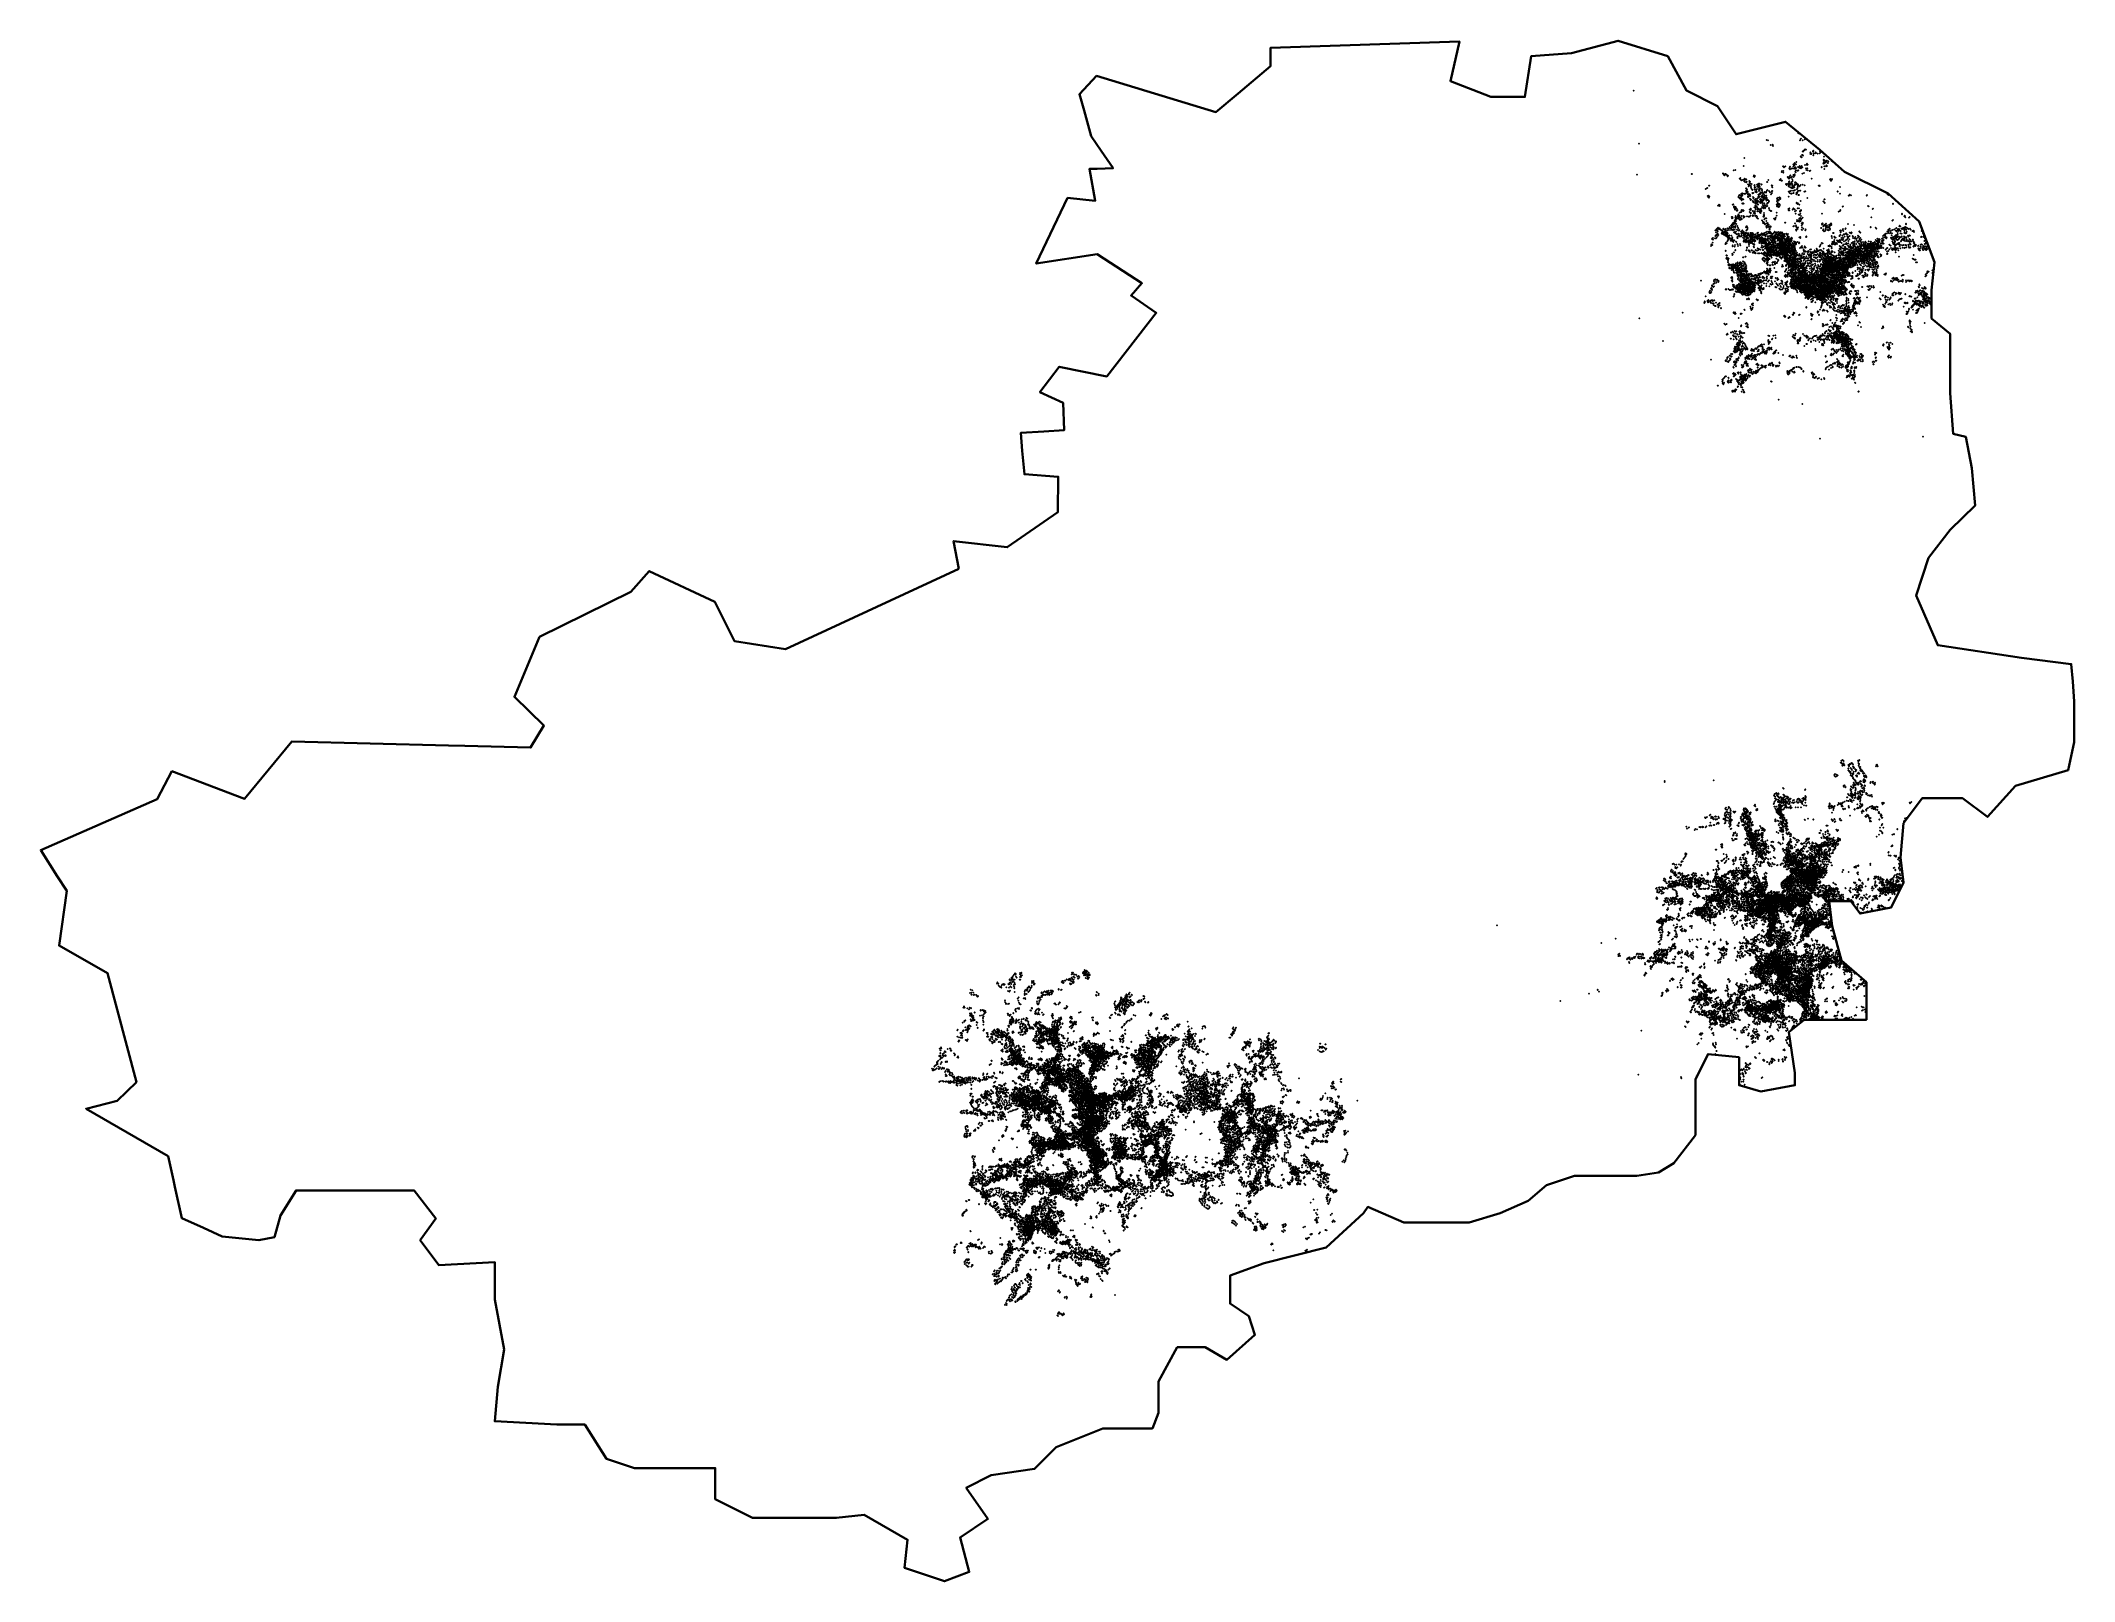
# Model space of a CAD drawing. Header units: millimetres. Extents: x -60275265 to 22802890, y -38578442 to 24337084.
import ezdxf

# ---------------------------------------------------------------- set-up
doc = ezdxf.new("R2010")
doc.units = ezdxf.units.MM
doc.header["$MEASUREMENT"] = 0
doc.layers.add('Outline', color=7, linetype='Continuous', true_color=0x000000)
doc.layers.add('particles', color=7, linetype='Continuous', true_color=0x000000)

msp = doc.modelspace()

# ---------------------------------------------------------------- linework, layer by layer
at = {"layer": 'Outline', "color": 3, "lineweight": 35, "true_color": 0x00ff00}
msp.add_lwpolyline([(-22766740, 2768498), (-22982701, 3903867), (-20785772, 3648506), (-18728752, 5077954), (-18703566, 6532072), (-20087823, 6634519), (-20173635, 7586056), (-20239937, 8318365), (-19293969, 8379568), (-18462149, 8433136), (-18500574, 9543165), (-19452909, 9989642), (-18665657, 11023268), (-16722772, 10627833), (-14703895, 13217719), (-15732354, 13932079), (-15287933, 14430020), (-15789598, 14755359), (-17116552, 15616383), (-19605082, 15233565), (-18322815, 17912883), (-17192838, 17798100), (-17433750, 19099304), (-17114825, 19107914), (-16468728, 19125171), (-16950035, 19836312), (-17357687, 20439109), (-17651708, 21480359), (-17839969, 22148764), (-17141560, 22901490), (-13527342, 21804488), (-12266113, 21421564), (-11355821, 22185356), (-10031218, 23296868), (-10031218, 24049828), (-2315162, 24307632), (-2684050, 22680795), (-1035598, 22043826), (359161, 22043826), (612748, 23700101), (2261319, 23827441), (4163298, 24337084), (6191983, 23700101), (6952806, 22298647), (8220845, 21661442), (8981724, 20514820), (11010412, 21024520), (12405159, 19877851), (13419624, 18986025), (15194898, 18094026), (16462717, 16947413), (17096937, 15291091), (16969997, 14144198), (16969997, 12997517), (17730817, 12360371), (17730817, 10959081), (17730817, 9939740), (17857758, 8283488), (18364920, 8155925), (18618625, 6882021), (18745272, 5352710), (17730817, 4358954), (16843233, 3212343), (16336058, 1683537), (17223878, -355193), (20647264, -864775), (22676114, -1119619), (22735144, -1830303), (22802890, -2648649), (22802890, -4304960), (22549469, -5451582), (20393676, -6088610), (19252505, -7362737), (18237991, -6598475), (16589645, -6598475), (15828837, -7617580), (15702178, -9019048), (15828837, -10038389), (15321604, -11057718), (14053727, -11312563), (13673211, -10803156), (12785450, -10803156), (12912625, -11822204), (13292918, -13223729), (14307431, -14115719), (14307431, -15644525), (13039331, -15644525), (11771230, -15644525), (11137351, -16154225), (11390938, -17810758), (11390938, -18320118), (9996120, -18575021), (9108430, -18320118), (9108430, -17173555), (7840611, -17045992), (7333096, -18065321), (7333096, -19467070), (7333096, -20358836), (6445571, -21505459), (5811691, -21887819), (4924165, -22014924), (3148832, -22014924), (2388023, -22014924), (1246851, -22397507), (486043, -23034488), (-655070, -23544188), (-1923171, -23926255), (-3444858, -23926255), (-4586030, -23926255), (-6054654, -23291001), (-6234364, -23544188), (-7756052, -24945643), (-10291971, -25582566), (-11687011, -26092266), (-11687011, -27239111), (-10926085, -27748576), (-10672498, -28513120), (-11813952, -29532403), (-12701478, -29022703), (-13842532, -29022703), (-14603457, -30424170), (-14603457, -31698402), (-14857045, -32335606), (-16885907, -32335606), (-18787711, -33099869), (-19675413, -33991635), (-21450747, -34246479), (-22464978, -34756179), (-21577393, -36030306), (-22718612, -36794850), (-22338261, -38196316), (-23352492, -38578442), (-24985178, -38030892), (-24858238, -36884047), (-26633572, -35864705), (-27774744, -35992280), (-31198470, -35992280), (-32720158, -35227795), (-32720158, -33953550), (-33480684, -33953550), (-36016838, -33953550), (-37157997, -33571190), (-38045747, -32169724), (-39186859, -32169724), (-41723014, -32042395), (-41596132, -30640929), (-41342486, -29111958), (-41723014, -27073287), (-41723014, -25544304), (-44005287, -25671821), (-44766154, -24652421), (-44132227, -23760654), (-45019800, -22613809), (-46414559, -22613809), (-49838227, -22613809), (-50472341, -23633326), (-50725752, -24525152), (-51359914, -24652421), (-52859811, -24496700), (-53625036, -24148183), (-54510671, -23744431), (-54793508, -22464161), (-54851786, -22200941), (-55069004, -21218204), (-58421730, -19278586), (-57151668, -18959790), (-56364640, -18194094), (-57545153, -13741218), (-59525898, -12618466), (-59208700, -10385872), (-59597885, -9775909), (-60275265, -8714583), (-55513777, -6634562), (-54916831, -5499241), (-51945619, -6622110), (-50015751, -4287009), (-43620119, -4446290), (-42949987, -4462982), (-40264186, -4529578), (-39718068, -3623761), (-40924332, -2462573), (-39895652, -13043), (-36162586, 1824129), (-35413759, 2678843), (-32734501, 1415665), (-32200884, 352624), (-31934328, -179208), (-29852016, -510456), (-22766740, 2768498)], dxfattribs=at)
at = {"layer": 'particles', "color": 93, "true_color": 0x67d435}
for p in [(4799622, 22295696), (5018622, 20128696), (10232622, 20276696), (10233622, 20278696), (10294622, 20266696), (10399622, 20082696), (10480622, 20087696), (10482622, 20063696), (10486622, 20041696), (11523622, 20566696), (11524622, 20547696), (11524622, 20547696), (11595622, 20268696), (11600622, 20264696), (11623622, 20317696), (11638622, 20330696), (11703622, 20261696), (11787622, 20303696), (11815622, 20329696), (11817622, 20328696), (9291622, 19222696), (9320622, 19550696), (10907622, 19203696), (10910622, 19202696), (10941622, 19164696), (11001622, 19212696), (11001622, 19211696), (11161622, 19109696), (11179622, 19156696), (11183622, 19191696), (11247622, 19115696), (11284622, 19127696), (11285622, 19119696), (11320622, 19288696), (11320622, 19203696), (11339622, 19280696), (11340622, 19281696), (11350622, 19113696), (11352622, 19129696), (11358622, 19250696), (11359622, 19250696), (11379622, 19121696), (11382622, 19346696), (11385622, 19156696), (11388622, 19111696), (11394622, 19320696), (11395622, 19159696), (11416622, 19168696), (11429622, 19292696), (11429622, 19122696), (11449622, 19387696), (11450622, 19387696), (11518622, 19177696), (11546622, 19164696), (11554622, 19164696), (11571622, 19147696), (11581622, 19217696), (11596622, 19143696), (11612622, 19188696), (11616622, 19614696), (11620622, 19194696), (11632622, 19592696), (11632622, 19128696), (11649622, 19174696), (11650622, 19172696), (11656622, 19159696), (11658622, 19224696), (11667622, 19576696), (11672622, 19669696), (11693622, 19171696), (11698622, 19822696), (11707622, 19672696), (11717622, 19811696), (11722622, 19646696), (11763622, 19855696), (11774622, 19854696), (11800622, 19261696), (11801622, 19261696), (11805622, 19899696), (11839622, 19888696), (11840622, 19887696), (11843622, 19130696), (11867622, 19276696), (11879622, 19314696), (11879622, 19258696), (11901622, 19119696), (11905622, 19267696), (12013622, 19773696), (12024622, 19707696), (12028622, 19746696), (12054622, 19719696), (12054622, 19707696), (12126622, 19832696), (12132622, 19810696), (12138622, 19807696), (12140622, 19658696), (12144622, 19660696), (12145622, 19839696), (12147622, 19658696), (12150622, 19717696), (12206622, 19734696), (12236622, 19777696), (12236622, 19746696), (12249622, 19756696), (12316622, 19722696), (12404622, 19738696), (12407622, 19819696), (12426622, 19857696), (12440622, 19775696), (12476622, 19158696), (12483622, 19174696), (12526622, 19769696), (12542622, 19315696), (12556622, 19440696), (12558622, 19352696), (12559622, 19475696), (12570622, 19602696), (12578622, 19366696), (12584622, 19350696), (12586622, 19211696), (12589622, 19328696), (12597622, 19451696), (12645622, 19374696), (12648622, 19397696), (12659622, 19387696), (12664622, 19204696), (12668622, 19247696), (12691622, 19431696), (12693622, 19222696), (12703622, 19443696), (12724622, 19340696), (12734622, 19347696), (12749622, 19409696), (12886622, 19427696), (12907622, 19429696), (4937622, 18863696), (7165622, 18899696), (7177622, 18887696), (7743622, 18286696), (7746622, 18282696), (7787622, 18311696), (7809622, 18314696), (7876622, 18417696), (7891622, 18411696), (7894622, 18414696), (8449622, 18922696), (8450622, 18911696), (8482622, 18880696), (8486622, 18853696), (8514622, 18864696), (8520622, 18834696), (8523622, 18851696), (8536622, 18898696), (8557622, 18887696), (8594622, 18868696), (8627622, 18818696), (8643622, 18800696), (8649622, 18821696), (8889622, 19042696), (8948622, 19054696), (8949622, 19052696), (9128622, 18697696), (9137622, 18699696), (9153622, 18730696), (9164622, 18675696), (9195622, 18640696), (9235622, 18653696), (9305622, 18610696), (9306622, 18671696), (9331622, 18696696), (9336622, 18631696), (9337622, 18644696), (9354622, 18562696), (9384622, 18677696), (9386622, 18301696), (9404622, 18555696), (9404622, 18303696), (9409622, 18670696), (9421622, 18578696), (9474622, 18465696), (9475622, 18469696), (9497622, 18389696), (9499622, 18384696), (9512622, 18411696), (9519622, 18608696), (9522622, 18447696), (9533622, 18556696), (9543622, 18573696), (9543622, 18484696), (9555622, 18585696), (9567622, 18414696), (9570622, 18491696), (9591622, 18342696), (9592622, 18351696), (9597622, 18408696), (9611622, 18289696), (9621622, 18479696), (9697622, 18798696), (9723622, 18833696), (9725622, 18411696), (9736622, 18775696), (9738622, 18443696), (9747622, 18284696), (9748622, 18282696), (9750622, 18347696), (9753622, 18809696), (9773622, 18353696), (9833622, 18463696), (9844622, 18279696), (9846622, 18374696), (9852622, 18389696), (9862622, 18378696), (9865622, 18463696), (9877622, 18374696), (9891622, 18494696), (9892622, 18493696), (9921622, 18428696), (9923622, 18327696), (9950622, 18390696), (9954622, 18495696), (9956622, 18280696), (9990622, 18310696), (10015622, 18455696), (10024622, 18474696), (10034622, 18465696), (10253622, 18571696), (10258622, 18567696), (10307622, 18647696), (10307622, 18646696), (10444622, 18426696), (10455622, 18356696), (10464622, 18343696), (10468622, 18411696), (10760622, 18648696), (10772622, 18647696), (10804622, 18682696), (10839622, 18625696), (10839622, 18625696), (10846622, 18974696), (10854622, 18621696), (10857622, 19014696), (10908622, 19019696), (10917622, 18949696), (10921622, 18952696), (11017622, 18475696), (11024622, 18485696), (11031622, 18479696), (11051622, 18440696), (11093622, 18776696), (11104622, 18747696), (11112622, 18501696), (11120622, 18504696), (11130622, 18447696), (11135622, 18451696), (11138622, 18383696), (11141622, 18573696), (11142622, 18701696), (11148622, 18374696), (11152622, 18534696), (11157622, 18790696), (11157622, 18721696), (11161622, 18589696), (11168622, 18735696), (11175622, 18471696), (11177622, 18485696), (11192622, 19080696), (11193622, 18437696), (11195622, 18353696), (11197622, 18350696), (11199622, 18756696), (11206622, 18841696), (11219622, 18473696), (11221622, 18501696), (11235622, 18747696), (11245622, 18551696), (11249622, 18558696), (11254622, 18318696), (11263622, 18494696), (11273622, 18782696), (11278622, 18420696), (11279622, 18430696), (11281622, 18594696), (11285622, 18679696), (11286622, 18478696), (11286622, 18394696), (11286622, 18319696), (11293622, 18372696), (11296622, 18606696), (11311622, 18314696), (11324622, 18857696), (11331622, 18776696), (11355622, 18406696), (11359622, 18348696), (11371622, 18825696), (11372622, 18874696), (11378622, 18467696), (11392622, 18439696), (11393622, 18554696), (11405622, 19006696), (11413622, 18546696), (11420622, 18958696), (11429622, 19046696), (11449622, 18517696), (11450622, 18487696), (11456622, 18510696), (11487622, 19028696), (11487622, 18313696), (11488622, 19028696), (11488622, 18465696), (11504622, 18366696), (11504622, 18319696), (11506622, 18427696), (11508622, 19025696), (11511622, 18391696), (11520622, 18471696), (11522622, 18401696), (11534622, 19041696), (11536622, 18411696), (11577622, 18391696), (11621622, 18444696), (11693622, 18904696), (11706622, 18453696), (11765622, 18927696), (11790622, 18433696), (11860622, 19052696), (11905622, 19041696), (11996622, 19016696), (12011622, 19030696), (12012622, 19029696), (12074622, 18708696), (12362622, 18419696), (12366622, 18414696), (12395622, 18411696), (12399622, 18400696), (12584622, 19097696), (12815622, 18681696), (12837622, 18682696), (12850622, 18617696), (12870622, 18621696), (12900622, 18683696), (12901622, 18680696), (13226622, 18367696), (7828622, 17998696), (7847622, 17946696), (7854622, 18012696), (7878622, 17930696), (7894622, 17974696), (8245622, 17595696), (8264622, 17597696), (8284622, 17616696), (8290622, 17638696), (8306622, 17611696), (8312622, 17624696), (8315622, 17588696), (8846622, 17646696), (8851622, 17635696), (8873622, 17650696), (8894622, 17573696), (8896622, 17564696), (8904622, 17514696), (8921622, 17553696), (8939622, 17467696), (8962622, 17539696), (8969622, 17521696), (9006622, 17481696), (9075622, 17957696), (9087622, 17973696), (9102622, 18015696), (9113622, 17915696), (9130622, 18039696), (9153622, 17865696), (9166622, 17943696), (9169622, 18022696), (9178622, 17902696), (9198622, 18087696), (9202622, 18013696), (9209622, 17879696), (9209622, 17817696), (9213622, 17983696), (9216622, 17816696), (9217622, 18027696), (9222622, 17860696), (9227622, 17882696), (9235622, 17694696), (9235622, 17683696), (9238622, 18017696), (9239622, 17860696), (9244622, 18100696), (9254622, 18092696), (9283622, 17851696), (9284622, 17864696), (9286622, 17700696), (9288622, 17685696), (9311622, 18091696), (9344622, 18072696), (9384622, 18109696), (9389622, 18203696), (9404622, 18224696), (9416622, 18153696), (9424622, 18272696), (9427622, 18155696), (9443622, 18184696), (9460622, 18131696), (9463622, 18167696), (9465622, 18076696), (9475622, 17952696), (9477622, 17975696), (9478622, 18044696), (9480622, 17950696), (9493622, 17975696), (9503622, 17970696), (9509622, 18072696), (9522622, 17992696), (9547622, 18042696), (9550622, 17881696), (9572622, 17998696), (9575622, 17479696), (9585622, 17826696), (9597622, 17846696), (9599622, 17466696), (9642622, 18117696), (9644622, 18255696), (9648622, 18236696), (9661622, 17787696), (9662622, 18107696), (9671622, 17952696), (9685622, 17781696), (9687622, 17886696), (9689622, 17734696), (9690622, 18112696), (9708622, 17920696), (9727622, 17526696), (9744622, 18246696), (9751622, 17850696), (9753622, 17702696), (9757622, 17788696), (9768622, 17614696), (9774622, 18158696), (9778622, 17563696), (9779622, 17485696), (9787622, 18188696), (9789622, 17865696), (9790622, 17700696), (9793622, 17702696), (9801622, 17771696), (9807622, 17824696), (9809622, 17738696), (9812622, 18249696), (9812622, 17723696), (9819622, 17758696), (9819622, 17678696), (9828622, 17706696), (9830622, 18145696), (9831622, 18179696), (9832622, 17569696), (9839622, 17663696), (9847622, 17519696), (9848622, 17813696), (9848622, 17774696), (9852622, 17735696), (9855622, 17898696), (9857622, 17898696), (9872622, 17455696), (9875622, 17642696), (9877622, 17469696), (9879622, 17649696), (9895622, 17760696), (9898622, 17965696), (9899622, 18053696), (9906622, 17924696), (9908622, 17459696), (9909622, 18030696), (9911622, 17780696), (9917622, 18249696), (9923622, 18244696), (9923622, 18204696), (9928622, 17957696), (9929622, 18221696), (9935622, 17963696), (9938622, 18213696), (9945622, 18094696), (9949622, 17449696), (9957622, 18063696), (9958622, 17726696), (9961622, 17853696), (9977622, 17867696), (9987622, 17785696), (9989622, 17764696), (9992622, 18148696), (9992622, 17853696), (9993622, 17704696), (9997622, 18112696), (9997622, 17477696), (10001622, 17474696), (10007622, 17712696), (10012622, 17846696), (10021622, 17983696), (10035622, 17953696), (10036622, 17858696), (10036622, 17741696), (10038622, 18265696), (10045622, 18226696), (10046622, 18006696), (10049622, 17540696), (10052622, 17787696), (10053622, 18152696), (10054622, 18116696), (10059622, 18038696), (10066622, 17785696), (10070622, 17785696), (10073622, 17977696), (10073622, 17708696), (10073622, 17620696), (10075622, 17537696), (10081622, 17932696), (10084622, 17506696), (10085622, 17940696), (10091622, 17549696), (10096622, 17488696), (10101622, 17825696), (10102622, 17544696), (10103622, 17901696), (10105622, 18108696), (10112622, 17834696), (10120622, 18054696), (10121622, 17546696), (10124622, 17580696), (10125622, 17937696), (10128622, 17979696), (10128622, 17856696), (10130622, 17698696), (10138622, 17701696), (10141622, 17914696), (10141622, 17631696), (10148622, 17991696), (10149622, 18016696), (10155622, 18160696), (10162622, 17495696), (10167622, 17938696), (10172622, 17921696), (10175622, 17534696), (10184622, 17908696), (10185622, 17889696), (10190622, 17609696), (10201622, 18125696), (10201622, 17554696), (10211622, 17859696), (10218622, 17799696), (10220622, 18167696), (10225622, 17933696), (10226622, 18010696), (10235622, 17931696), (10244622, 17666696), (10245622, 18220696), (10262622, 17862696), (10262622, 17707696), (10265622, 17581696), (10267622, 18241696), (10280622, 17827696), (10280622, 17713696), (10293622, 17831696), (10299622, 17725696), (10324622, 17795696), (10327622, 18200696), (10327622, 17507696), (10333622, 17492696), (10335622, 17781696), (10366622, 18143696), (10414622, 18067696), (10438622, 18179696), (10445622, 18113696), (10458622, 18201696), (10461622, 18198696), (10637622, 17635696), (10650622, 17606696), (10651622, 17892696), (10654622, 17796696), (10659622, 17636696), (10659622, 17574696), (10661622, 17773696), (10672622, 17594696), (10673622, 17899696), (10676622, 17852696), (10680622, 17702696), (10683622, 17679696), (10684622, 17681696), (10699622, 17928696), (10704622, 17689696), (10704622, 17583696), (10710622, 17675696), (10711622, 17550696), (10715622, 17653696), (10725622, 17800696), (10729622, 17829696), (10751622, 17664696), (10753622, 17556696), (10768622, 17883696), (10769622, 17937696), (10779622, 17633696), (10787622, 17915696), (10798622, 17918696), (10798622, 17869696), (11123622, 17467696), (11126622, 17960696), (11135622, 18177696), (11136622, 18176696), (11163622, 17487696), (11176622, 18116696), (11178622, 18185696), (11221622, 18192696), (11229622, 18092696), (11234622, 18209696), (11259622, 18095696), (11315622, 18215696), (11320622, 17484696), (11327622, 18114696), (11333622, 18113696), (11355622, 18209696), (11374622, 17446696), (11397622, 18243696), (11397622, 18238696), (11441622, 18068696), (11448622, 18123696), (11455622, 17695696), (11463622, 17717696), (11471622, 18099696), (11477622, 18139696), (11478622, 18271696), (11491622, 18127696), (11495622, 17495696), (11496622, 17490696), (11502622, 17668696), (11508622, 18194696), (11508622, 17688696), (11527622, 18039696), (11557622, 17489696), (11558622, 18028696), (11561622, 18212696), (11574622, 17646696), (11612622, 18212696), (11627622, 17783696), (11776622, 18172696), (11812622, 18187696), (11900622, 17911696), (12550622, 17781696), (12576622, 17746696), (12587622, 17852696), (12599622, 17717696), (12602622, 17713696), (12606622, 17861696), (13133622, 18178696), (13134622, 18175696), (13231622, 18094696), (13344622, 17563696), (13344622, 17563696), (13348622, 17569696), (13589622, 18003696), (13598622, 18002696), (13626622, 18050696), (13677622, 18023696), (14318622, 18009696), (14318622, 18009696), (14326622, 18041696), (14371622, 17582696), (14398622, 17575696), (14398622, 17575696), (14569622, 17466696), (14582622, 17472696), (15160622, 18072696), (15206622, 18034696), (15392622, 17681696), (15401622, 17663696), (8191622, 16641696), (8229622, 16664696), (8230622, 16691696), (8245622, 16700696), (8282622, 16634696), (8307622, 16677696), (8318622, 16641696), (8464622, 16659696), (8469622, 16646696), (8489622, 16624696), (8523622, 17253696), (8524622, 17253696), (8524622, 17253696), (8552622, 16652696), (8563622, 16633696), (8626622, 16670696), (8676622, 16664696), (8726622, 16727696), (8727622, 16720696), (8762622, 16668696), (8771622, 16787696), (8798622, 16638696), (8806622, 17135696), (8813622, 17083696), (8815622, 16714696), (8821622, 16741696), (8822622, 16837696), (8823622, 16839696), (8836622, 17137696), (8837622, 16812696), (8840622, 17091696), (8843622, 16808696), (8860622, 16889696), (8864622, 16721696), (8877622, 16729696), (8885622, 16626696), (8892622, 16828696), (8901622, 16865696), (8910622, 16918696), (8911622, 16930696), (8914622, 16737696), (8922622, 16927696), (8923622, 16987696), (8925622, 16617696), (8941622, 17018696), (8945622, 17434696), (8953622, 16865696), (8953622, 16705696), (8954622, 17117696), (8964622, 16951696), (8965622, 17171696), (8965622, 16772696), (8970622, 17074696), (8972622, 17175696), (8977622, 16972696), (8982622, 17122696), (8988622, 16844696), (8991622, 17111696), (8994622, 17055696), (9012622, 17400696), (9024622, 16621696), (9034622, 16771696), (9035622, 17395696), (9040622, 17421696), (9045622, 17077696), (9047622, 17163696), (9048622, 17083696), (9056622, 17094696), (9058622, 16701696), (9067622, 17191696), (9071622, 16672696), (9076622, 17246696), (9086622, 17091696), (9100622, 17051696), (9111622, 17043696), (9112622, 17159696), (9119622, 17195696), (9121622, 17133696), (9125622, 17127696), (9134622, 17314696), (9137622, 17183696), (9139622, 17020696), (9160622, 17034696), (9187622, 17098696), (9189622, 17347696), (9194622, 17380696), (9204622, 17340696), (9206622, 17182696), (9210622, 17036696), (9214622, 17420696), (9219622, 17063696), (9230622, 17405696), (9250622, 17392696), (9264622, 17388696), (9266622, 17427696), (9278622, 17177696), (9281622, 17385696), (9284622, 17409696), (9290622, 17392696), (9296622, 17109696), (9340622, 17147696), (9385622, 16712696), (9406622, 16756696), (9424622, 16758696), (9430622, 17157696), (9440622, 16630696), (9456622, 16693696), (9501622, 17156696), (9534622, 17156696), (9535622, 17341696), (9539622, 17345696), (9542622, 17435696), (9560622, 17187696), (9578622, 17425696), (9580622, 17292696), (9592622, 17301696), (9667622, 17375696), (9667622, 17182696), (9668622, 17201696), (9676622, 17381696), (9700622, 17196696), (9705622, 17293696), (9707622, 17293696), (9726622, 17274696), (9730622, 17363696), (9748622, 17373696), (9752622, 17334696), (9761622, 17278696), (9767622, 17174696), (9778622, 17185696), (9778622, 17185696), (9791622, 17430696), (9824622, 17113696), (9826622, 17113696), (9827622, 17172696), (9837622, 17165696), (9856622, 17092696), (9857622, 17370696), (9877622, 17384696), (9879622, 17069696), (9879622, 17069696), (9936622, 17348696), (9942622, 17440696), (9966622, 17309696), (9980622, 17381696), (9982622, 17392696), (9986622, 17304696), (9991622, 17377696), (10002622, 17411696), (10016622, 17414696), (10022622, 17374696), (10043622, 17005696), (10079622, 16947696), (10090622, 16887696), (10098622, 16937696), (10102622, 17150696), (10111622, 17224696), (10119622, 16914696), (10122622, 17299696), (10123622, 17206696), (10128622, 16914696), (10129622, 17189696), (10129622, 17149696), (10130622, 17226696), (10135622, 16870696), (10140622, 17039696), (10164622, 16843696), (10178622, 17076696), (10215622, 16876696), (10217622, 17081696), (10218622, 17077696), (10218622, 16751696), (10219622, 16969696), (10221622, 16774696), (10229622, 16729696), (10229622, 16705696), (10256622, 16869696), (10266622, 16797696), (10275622, 16894696), (10291622, 16798696), (10301622, 16732696), (10310622, 16824696), (10341622, 16648696), (10344622, 17424696), (10353622, 16755696), (10354622, 16654696), (10355622, 16724696), (10377622, 17399696), (10394622, 16749696), (10396622, 17378696), (10399622, 16733696), (10418622, 17384696), (10539622, 17062696), (10570622, 17023696), (10584622, 17050696), (10586622, 17067696), (10604622, 17111696), (10606622, 17112696), (10644622, 17187696), (10645622, 17312696), (10988622, 16903696), (10988622, 16902696), (10994622, 16900696), (11135622, 17414696), (11164622, 17403696), (11290622, 17435696), (11329622, 16757696), (11330622, 16755696), (11351622, 16771696), (11385622, 17369696), (11387622, 16881696), (11388622, 16881696), (11422622, 17267696), (11431622, 17399696), (11433622, 16616696), (11436622, 16753696), (11437622, 16796696), (11453622, 16704696), (11469622, 16957696), (11477622, 17020696), (11489622, 17001696), (11507622, 16648696), (11507622, 16648696), (11511622, 16717696), (11529622, 16966696), (11537622, 16998696), (11546622, 17234696), (11549622, 17018696), (11566622, 17071696), (11572622, 17080696), (11574622, 17215696), (11577622, 17084696), (11579622, 17230696), (11581622, 16942696), (11582622, 17237696), (11592622, 17351696), (11595622, 16992696), (11598622, 17382696), (11606622, 17275696), (11610622, 17100696), (11616622, 16971696), (11634622, 17417696), (11636622, 17030696), (11638622, 17390696), (11643622, 17181696), (11661622, 16615696), (11665622, 16872696), (11667622, 16800696), (11681622, 16713696), (11683622, 17077696), (11688622, 16906696), (11692622, 16831696), (11693622, 17101696), (11701622, 17113696), (11714622, 16895696), (11736622, 16664696), (11831622, 16635696), (12449622, 16685696), (12451622, 16690696), (12467622, 16692696), (12490622, 16818696), (12493622, 17278696), (12498622, 16858696), (12526622, 16871696), (12547622, 16626696), (12552622, 16756696), (12561622, 16787696), (12582622, 16816696), (12632622, 16790696), (12637622, 16839696), (12643622, 16669696), (12644622, 16737696), (12646622, 16624696), (12649622, 16765696), (12664622, 16868696), (12676622, 16737696), (12681622, 16747696), (12681622, 16710696), (12700622, 16792696), (12703622, 16724696), (12707622, 16707696), (12710622, 16727696), (12763622, 16732696), (12769622, 16706696), (12783622, 16737696), (12786622, 16804696), (12799622, 16713696), (12819622, 16618696), (12824622, 16782696), (12824622, 16656696), (12828622, 16778696), (12840622, 16849696), (12842622, 16851696), (12863622, 16874696), (12871622, 16808696), (12875622, 16849696), (13175622, 17351696), (13235622, 17386696), (13240622, 17420696), (13245622, 17404696), (13350622, 16640696), (13450622, 16651696), (13466622, 16680696), (13554622, 16856696), (13555622, 16857696), (13796622, 16811696), (14482622, 16725696), (14482622, 16710696), (14482622, 16710696), (14513622, 17118696), (14691622, 16696696), (14711622, 16660696), (15206622, 16620696), (15262622, 16659696), (15372622, 16992696), (15372622, 16991696), (15394622, 17009696), (15446622, 16629696), (15511622, 16672696), (15535622, 16684696), (15604622, 16644696), (15640622, 16646696), (15649622, 16756696), (15670622, 16788696), (15688622, 16758696), (15729622, 16654696), (15757622, 17250696), (15763622, 16640696), (15767622, 17271696), (15767622, 17271696), (15774622, 16679696), (15797622, 16657696), (15802622, 16646696), (15803622, 16687696), (15841622, 16640696), (15856622, 17163696), (15860622, 16720696), (15865622, 16658696), (15873622, 17191696), (15884622, 17183696), (15892622, 17119696), (15898622, 16630696), (15902622, 16732696), (15902622, 16650696), (15923622, 16835696), (15924622, 16866696), (15924622, 16837696), (15931622, 16866696), (15944622, 16618696), (15954622, 16699696), (16000622, 16670696), (16039622, 16646696), (16050622, 17109696), (16071622, 17138696), (16086622, 16653696), (16112622, 16620696), (7956622, 15956696), (7959622, 15955696), (7974622, 16021696), (8004622, 16237696), (8012622, 16266696), (8019622, 15998696), (8031622, 16091696), (8032622, 16092696), (8045622, 16284696), (8048622, 16208696), (8128622, 16266696), (8130622, 16361696), (8137622, 16594696), (8158622, 16608696), (8160622, 16368696), (8166622, 16516696), (8166622, 16268696), (8175622, 16416696), (8190622, 16288696), (8220622, 16579696), (8233622, 16544696), (8233622, 16457696), (8238622, 16356696), (8254622, 16395696), (8369622, 16600696), (8391622, 16458696), (8394622, 16585696), (8406622, 16596696), (8415622, 16513696), (8425622, 16559696), (8427622, 16505696), (8435622, 16439696), (8462622, 16528696), (8471622, 16457696), (8472622, 16416696), (8510622, 16437696), (8511622, 16524696), (8516622, 16536696), (8521622, 16519696), (8525622, 16387696), (8526622, 16541696), (8545622, 16507696), (8545622, 16444696), (8550622, 16039696), (8562622, 16595696), (8562622, 16040696), (8564622, 16436696), (8571622, 16086696), (8575622, 16403696), (8582622, 16526696), (8582622, 16449696), (8583622, 16411696), (8584622, 16513696), (8586622, 16512696), (8591622, 16340696), (8593622, 16380696), (8597622, 16363696), (8604622, 16056696), (8607622, 16451696), (8609622, 16342696), (8614622, 16431696), (8623622, 16585696), (8625622, 16148696), (8629622, 16492696), (8632622, 16346696), (8637622, 16462696), (8639622, 16166696), (8651622, 16242696), (8656622, 16310696), (8660622, 16297696), (8661622, 16369696), (8663622, 16217696), (8696622, 16599696), (8699622, 16315696), (8703622, 16391696), (8706622, 16273696), (8706622, 16247696), (8708622, 16264696), (8715622, 16312696), (8757622, 16244696), (8761622, 16255696), (8768622, 16169696), (8773622, 16605696), (8787622, 16207696), (8787622, 16169696), (8794622, 16369696), (8810622, 16211696), (8824622, 16260696), (8830622, 16300696), (8830622, 16156696), (8841622, 16157696), (8845622, 16227696), (8849622, 15974696), (8849622, 15941696), (8853622, 16592696), (8860622, 16135696), (8865622, 16154696), (8872622, 16109696), (8904622, 16516696), (8914622, 16178696), (8929622, 15931696), (8930622, 16522696), (8941622, 16476696), (8942622, 15988696), (8949622, 15792696), (8976622, 16540696), (8982622, 16132696), (8990622, 16122696), (8993622, 16436696), (9019622, 16424696), (9038622, 16036696), (9040622, 16283696), (9042622, 16323696), (9045622, 16282696), (9052622, 16022696), (9066622, 16587696), (9069622, 15949696), (9077622, 16366696), (9083622, 16461696), (9104622, 16574696), (9104622, 16392696), (9106622, 16445696), (9113622, 16610696), (9138622, 16327696), (9140622, 16031696), (9153622, 15979696), (9161622, 15984696), (9181622, 16535696), (9196622, 16462696), (9198622, 16391696), (9205622, 16341696), (9218622, 16545696), (9227622, 16510696), (9227622, 16458696), (9235622, 16588696), (9261622, 16287696), (9282622, 16392696), (9286622, 16272696), (9289622, 16533696), (9289622, 16131696), (9291622, 16152696), (9298622, 16479696), (9313622, 16195696), (9314622, 16436696), (9319622, 16349696), (9323622, 16277696), (9332622, 16134696), (9346622, 16200696), (9349622, 16479696), (9349622, 16479696), (9352622, 16375696), (9355622, 16410696), (9360622, 16185696), (9367622, 16460696), (9373622, 16149696), (9381622, 16502696), (9383622, 16218696), (9383622, 16101696), (9388622, 16500696), (9394622, 16328696), (9398622, 16586696), (9401622, 16212696), (9405622, 16287696), (9410622, 16332696), (9411622, 16258696), (9416622, 16586696), (9419622, 15789696), (9423622, 16143696), (9426622, 15877696), (9427622, 16333696), (9429622, 16141696), (9430622, 16388696), (9436622, 16457696), (9437622, 15901696), (9450622, 16323696), (9451622, 16395696), (9452622, 16312696), (9454622, 16131696), (9458622, 16411696), (9465622, 16479696), (9467622, 16261696), (9478622, 16291696), (9481622, 16183696), (9488622, 16090696), (9494622, 16427696), (9504622, 16077696), (9507622, 15953696), (9511622, 16018696), (9512622, 16173696), (9512622, 16164696), (9515622, 16373696), (9515622, 16151696), (9544622, 16182696), (9545622, 16083696), (9552622, 16355696), (9555622, 16313696), (9556622, 16114696), (9561622, 16422696), (9561622, 16072696), (9562622, 16344696), (9563622, 16187696), (9563622, 16107696), (9567622, 16241696), (9572622, 16481696), (9572622, 16140696), (9578622, 16358696), (9578622, 16266696), (9586622, 16487696), (9586622, 16244696), (9586622, 16134696), (9589622, 16109696), (9593622, 16384696), (9600622, 16313696), (9601622, 16116696), (9605622, 16074696), (9610622, 16412696), (9612622, 16230696), (9619622, 16485696), (9620622, 16379696), (9620622, 16200696), (9621622, 16379696), (9623622, 16267696), (9624622, 16424696), (9629622, 16092696), (9631622, 16127696), (9639622, 16341696), (9646622, 16286696), (9648622, 16141696), (9656622, 16284696), (9657622, 16469696), (9661622, 16271696), (9662622, 16478696), (9662622, 16243696), (9663622, 16303696), (9665622, 16158696), (9667622, 16297696), (9668622, 16338696), (9672622, 16421696), (9674622, 16386696), (9675622, 16462696), (9681622, 16297696), (9681622, 16038696), (9687622, 16428696), (9693622, 16207696), (9704622, 15942696), (9710622, 16035696), (9710622, 15893696), (9715622, 16212696), (9722622, 16170696), (9723622, 16326696), (9726622, 16005696), (9727622, 16415696), (9729622, 16133696), (9740622, 16332696), (9742622, 16205696), (9752622, 16276696), (9754622, 16333696), (9761622, 16175696), (9769622, 16169696), (9772622, 16153696), (9773622, 16305696), (9777622, 16312696), (9784622, 16355696), (9785622, 15791696), (9786622, 16345696), (9790622, 16428696), (9792622, 16301696), (9809622, 16325696), (9816622, 16282696), (9825622, 16356696), (9852622, 16476696), (9853622, 16225696), (9857622, 16338696), (9859622, 16474696), (9860622, 16390696), (9862622, 15857696), (9866622, 16239696), (9871622, 16392696), (9875622, 16401696), (9875622, 16339696), (9880622, 16279696), (9882622, 16494696), (9884622, 16373696), (9887622, 15788696), (9888622, 16278696), (9906622, 16415696), (9907622, 16260696), (9913622, 16398696), (9924622, 15828696), (9932622, 16089696), (9934622, 16355696), (9935622, 16154696), (9940622, 16069696), (9941622, 16242696), (9943622, 16389696), (9944622, 16285696), (9945622, 16253696), (9950622, 16175696), (9955622, 16200696), (9959622, 16402696), (9962622, 16294696), (9962622, 16290696), (9962622, 16179696), (9963622, 16190696), (9965622, 16420696), (9973622, 16232696), (9974622, 15807696), (9976622, 16389696), (9982622, 16283696), (9988622, 16207696), (9989622, 16409696), (9989622, 16134696), (9996622, 16111696), (10000622, 16395696), (10003622, 16417696), (10006622, 16275696), (10013622, 16052696), (10013622, 15902696), (10017622, 16197696), (10018622, 16408696), (10027622, 16142696), (10031622, 16061696), (10035622, 16467696), (10036622, 16320696), (10039622, 15968696), (10041622, 16106696), (10042622, 16181696), (10044622, 15972696), (10048622, 16312696), (10056622, 16257696), (10056622, 16101696), (10057622, 16266696), (10061622, 15880696), (10070622, 15790696), (10073622, 15791696), (10081622, 16062696), (10082622, 16458696), (10082622, 16438696), (10083622, 16400696), (10083622, 16099696), (10085622, 16207696), (10087622, 16181696), (10088622, 16172696), (10090622, 16389696), (10093622, 15906696), (10095622, 16192696), (10104622, 15793696), (10108622, 16121696), (10113622, 16438696), (10122622, 16260696), (10125622, 16066696), (10127622, 16075696), (10131622, 15940696), (10134622, 16489696), (10134622, 16148696), (10136622, 16082696), (10137622, 16430696), (10137622, 16081696), (10142622, 16145696), (10158622, 16229696), (10160622, 16374696), (10172622, 15838696), (10175622, 16184696), (10175622, 16089696), (10179622, 16061696), (10179622, 15869696), (10183622, 16247696), (10184622, 15993696), (10188622, 15921696), (10189622, 16342696), (10192622, 16129696), (10192622, 16018696), (10195622, 16049696), (10196622, 16139696), (10206622, 16201696), (10207622, 16508696), (10211622, 16403696), (10213622, 16120696), (10214622, 15861696), (10217622, 16014696), (10221622, 16446696), (10222622, 16010696), (10225622, 16073696), (10232622, 16022696), (10232622, 15787696), (10238622, 15941696), (10245622, 16043696), (10249622, 16542696), (10249622, 15926696), (10256622, 16238696), (10260622, 16006696), (10265622, 15969696), (10265622, 15799696), (10268622, 16262696), (10269622, 16449696), (10269622, 16191696), (10272622, 16175696), (10281622, 16237696), (10285622, 15837696), (10286622, 16168696), (10287622, 16331696), (10287622, 16242696), (10287622, 15873696), (10289622, 16358696), (10293622, 16024696), (10300622, 16015696), (10305622, 16259696), (10309622, 16539696), (10312622, 16081696), (10313622, 15947696), (10318622, 15865696), (10322622, 16069696), (10324622, 15902696), (10324622, 15816696), (10326622, 16142696), (10330622, 15833696), (10332622, 16056696), (10332622, 15998696), (10333622, 16502696), (10334622, 16100696), (10337622, 15890696), (10340622, 16511696), (10342622, 15914696), (10344622, 15817696), (10346622, 16478696), (10350622, 16614696), (10352622, 16022696), (10354622, 16260696), (10355622, 15832696), (10356622, 16364696), (10361622, 15904696), (10362622, 16081696), (10366622, 16500696), (10368622, 15828696), (10375622, 16537696), (10375622, 16491696), (10376622, 16356696), (10379622, 16454696), (10381622, 16366696), (10382622, 15897696), (10383622, 16027696), (10383622, 15857696), (10385622, 16291696), (10387622, 16469696), (10387622, 16343696), (10387622, 16206696), (10393622, 16089696), (10394622, 16512696), (10397622, 16321696), (10399622, 16018696), (10403622, 16506696), (10403622, 15900696), (10404622, 15931696), (10412622, 16182696), (10413622, 15838696), (10419622, 15861696), (10421622, 15981696), (10424622, 15872696), (10426622, 16306696), (10427622, 16463696), (10431622, 16291696), (10434622, 16310696), (10436622, 15797696), (10439622, 16176696), (10440622, 16113696), (10442622, 16391696), (10447622, 15927696), (10450622, 16164696), (10451622, 16098696), (10455622, 15878696), (10457622, 16003696), (10460622, 16258696), (10460622, 16153696), (10462622, 16208696), (10467622, 16300696), (10470622, 16117696), (10471622, 16408696), (10477622, 16004696), (10478622, 15812696), (10481622, 16337696), (10487622, 15919696), (10490622, 16454696), (10492622, 16027696), (10495622, 16185696), (10499622, 16034696), (10501622, 16193696), (10502622, 16292696), (10502622, 16077696), (10502622, 16015696), (10505622, 16089696), (10506622, 16242696), (10510622, 16082696), (10512622, 16310696), (10512622, 16010696), (10518622, 16488696), (10524622, 16003696), (10524622, 15838696), (10525622, 16305696), (10525622, 15940696), (10527622, 16356696), (10531622, 16238696), (10538622, 15869696), (10539622, 16181696), (10539622, 15914696), (10540622, 16122696), (10542622, 16366696), (10542622, 15985696), (10545622, 15881696), (10548622, 16141696), (10552622, 16297696), (10552622, 15893696), (10554622, 16227696), (10556622, 16209696), (10561622, 16539696), (10561622, 16145696), (10563622, 16093696), (10565622, 16201696), (10572622, 16116696), (10573622, 16513696), (10573622, 16382696), (10573622, 16332696), (10575622, 16374696), (10581622, 15879696), (10585622, 16087696), (10585622, 15892696), (10586622, 16044696), (10588622, 16427696), (10593622, 15935696), (10593622, 15916696), (10594622, 16403696), (10596622, 15889696), (10603622, 16282696), (10606622, 15803696), (10608622, 16129696), (10611622, 15885696), (10613622, 16314696), (10616622, 15965696), (10618622, 16267696), (10620622, 16270696), (10624622, 16508696), (10628622, 16460696), (10635622, 15970696), (10636622, 15819696), (10639622, 16278696), (10640622, 15827696), (10641622, 16409696), (10641622, 15864696), (10649622, 15988696), (10653622, 15885696), (10655622, 16415696), (10657622, 16308696), (10660622, 16353696), (10664622, 15964696), (10669622, 16251696), (10671622, 15869696), (10675622, 16392696), (10675622, 16050696), (10676622, 16363696), (10679622, 16172696), (10679622, 15908696), (10686622, 16512696), (10688622, 16040696), (10691622, 16212696), (10692622, 16357696), (10693622, 16218696), (10697622, 15901696), (10703622, 16209696), (10706622, 16312696), (10707622, 16422696), (10707622, 16030696), (10708622, 16439696), (10708622, 15992696), (10711622, 16300696), (10711622, 16013696), (10713622, 16049696), (10714622, 16522696), (10716622, 16299696), (10718622, 15988696), (10721622, 15854696), (10734622, 16028696), (10735622, 16178696), (10745622, 16150696), (10748622, 16051696), (10751622, 16384696), (10751622, 16080696), (10752622, 16268696), (10752622, 15929696), (10753622, 15813696), (10755622, 16224696), (10755622, 16051696), (10756622, 15903696), (10757622, 16372696), (10758622, 15941696), (10760622, 16462696), (10760622, 15940696), (10761622, 15946696), (10765622, 16467696), (10767622, 16282696), (10770622, 15906696), (10771622, 16079696), (10772622, 16515696), (10772622, 16456696), (10777622, 16411696), (10778622, 16010696), (10778622, 15862696), (10779622, 16175696), (10782622, 15894696), (10783622, 16139696), (10785622, 15867696), (10788622, 16235696), (10788622, 15955696), (10788622, 15800696), (10789622, 16195696), (10789622, 16127696), (10791622, 15952696), (10794622, 15877696), (10795622, 15919696), (10797622, 16374696), (10798622, 16172696), (10802622, 16343696), (10803622, 16048696), (10803622, 15940696), (10804622, 15785696), (10808622, 16026696), (10809622, 15891696), (10812622, 16508696), (10812622, 16368696), (10812622, 15998696), (10813622, 15940696), (10814622, 16338696), (10814622, 15854696), (10814622, 15805696), (10818622, 15906696), (10822622, 16298696), (10826622, 15835696), (10828622, 16194696), (10829622, 16471696), (10834622, 16119696), (10836622, 15879696), (10836622, 15854696), (10839622, 16471696), (10839622, 16277696), (10842622, 16226696), (10847622, 16279696), (10854622, 16385696), (10855622, 16076696), (10855622, 15994696), (10856622, 16507696), (10857622, 16315696), (10857622, 15830696), (10860622, 16433696), (10862622, 16150696), (10864622, 16098696), (10864622, 15951696), (10865622, 15911696), (10868622, 16385696), (10869622, 15971696), (10870622, 16226696), (10874622, 15966696), (10874622, 15872696), (10876622, 15820696), (10877622, 16066696), (10879622, 16205696), (10879622, 15901696), (10880622, 15987696), (10883622, 16111696), (10883622, 15926696), (10885622, 15859696), (10886622, 16113696), (10889622, 15872696), (10892622, 16290696), (10894622, 16469696), (10898622, 16458696), (10898622, 16396696), (10898622, 15995696), (10899622, 15835696), (10900622, 16348696), (10901622, 16160696), (10903622, 15850696), (10904622, 16337696), (10908622, 15882696), (10910622, 15908696), (10914622, 16294696), (10914622, 16098696), (10918622, 16416696), (10920622, 15828696), (10927622, 16410696), (10932622, 15926696), (10937622, 15801696), (10939622, 16396696), (10939622, 16350696), (10940622, 15910696), (10942622, 16001696), (10943622, 16038696), (10946622, 16082696), (10947622, 16254696), (10949622, 16261696), (10949622, 16049696), (10949622, 15822696), (10954622, 16004696), (10957622, 16023696), (10959622, 16088696), (10962622, 16264696), (10963622, 16437696), (10963622, 16355696), (10975622, 15937696), (10978622, 15999696), (10979622, 16156696), (10985622, 16203696), (10988622, 15937696), (10989622, 16342696), (10989622, 15854696), (10991622, 15977696), (10999622, 16120696), (11010622, 16001696), (11011622, 16221696), (11012622, 16175696), (11012622, 15895696), (11013622, 16062696), (11017622, 16020696), (11026622, 15809696), (11027622, 16127696), (11030622, 16116696), (11033622, 16223696), (11034622, 15866696), (11037622, 15986696), (11038622, 16074696), (11042622, 16462696), (11046622, 15809696), (11047622, 16145696), (11052622, 16435696), (11057622, 15857696), (11058622, 16233696), (11058622, 16231696), (11061622, 15819696), (11063622, 16273696), (11067622, 16215696), (11070622, 15928696), (11072622, 16303696), (11072622, 15948696), (11074622, 15919696), (11077622, 16386696), (11078622, 15966696), (11081622, 15944696), (11084622, 16283696), (11085622, 16170696), (11085622, 15977696), (11089622, 15897696), (11090622, 16333696), (11090622, 15785696), (11094622, 16157696), (11094622, 15866696), (11096622, 16194696), (11098622, 15983696), (11100622, 16442696), (11100622, 16067696), (11103622, 16133696), (11104622, 16120696), (11104622, 15864696), (11107622, 16147696), (11109622, 16165696), (11112622, 16146696), (11112622, 16039696), (11116622, 16035696), (11116622, 15924696), (11124622, 16237696), (11125622, 16065696), (11126622, 16251696), (11126622, 16241696), (11128622, 15843696), (11129622, 16203696), (11134622, 15906696), (11135622, 16336696), (11136622, 15987696), (11137622, 15996696), (11146622, 16326696), (11146622, 16035696), (11147622, 16211696), (11149622, 16035696), (11153622, 16081696), (11156622, 16191696), (11158622, 16154696), (11162622, 15912696), (11171622, 16192696), (11173622, 16094696), (11174622, 16186696), (11175622, 16020696), (11177622, 15793696), (11178622, 15945696), (11184622, 15841696), (11195622, 16124696), (11200622, 16207696), (11202622, 16245696), (11204622, 16174696), (11205622, 16200696), (11205622, 16008696), (11207622, 15842696), (11213622, 16208696), (11214622, 16221696), (11215622, 16127696), (11218622, 16031696), (11224622, 15852696), (11227622, 16021696), (11232622, 16150696), (11236622, 16141696), (11237622, 15963696), (11237622, 15855696), (11238622, 15891696), (11239622, 15970696), (11240622, 15839696), (11244622, 15963696), (11251622, 16290696), (11252622, 16185696), (11252622, 16182696), (11256622, 15865696), (11256622, 15787696), (11257622, 16283696), (11259622, 16194696), (11263622, 16259696), (11281622, 15884696), (11284622, 15914696), (11285622, 16080696), (11290622, 15959696), (11291622, 15996696), (11297622, 15878696), (11298622, 15820696), (11301622, 15983696), (11303622, 15797696), (11305622, 15839696), (11307622, 15830696), (11308622, 15936696), (11315622, 15809696), (11337622, 15906696), (11339622, 16049696), (11351622, 15907696), (11355622, 16145696), (11359622, 16114696), (11359622, 15967696), (11360622, 15988696), (11363622, 15799696), (11364622, 16056696), (11369622, 15983696), (11372622, 15819696), (11375622, 15932696), (11383622, 15959696), (11386622, 15871696), (11390622, 15791696), (11397622, 15853696), (11398622, 15817696), (11402622, 16117696), (11405622, 16118696), (11426622, 16020696), (11431622, 16041696), (11439622, 16579696), (11439622, 16578696), (11440622, 16092696), (11486622, 16109696), (11549622, 16054696), (11551622, 16105696), (11573622, 16068696), (11574622, 16304696), (11596622, 15870696), (11601622, 16287696), (11607622, 16281696), (11615622, 16319696), (11617622, 15895696), (11635622, 15899696), (11662622, 15884696), (11672622, 16602696), (11673622, 15956696), (11681622, 15901696), (11688622, 15880696), (11744622, 15818696), (11781622, 15936696), (11781622, 15893696), (11813622, 16596696), (11823622, 15879696), (11847622, 16326696), (11850622, 16345696), (11850622, 16318696), (12001622, 15799696), (12043622, 15813696), (12274622, 15843696), (12285622, 15807696), (12404622, 15927696), (12413622, 15957696), (12413622, 15791696), (12443622, 16007696), (12454622, 15786696), (12479622, 16068696), (12527622, 16059696), (12540622, 16587696), (12558622, 15849696), (12563622, 15837696), (12578622, 16557696), (12623622, 16566696), (12717622, 16605696), (12754622, 16612696), (12755622, 15949696), (12761622, 15813696), (12767622, 16598696), (12781622, 15957696), (12803622, 15977696), (12806622, 15935696), (12855622, 15943696), (12883622, 16349696), (12893622, 16365696), (12894622, 15911696), (12894622, 15863696), (12896622, 16045696), (12900622, 16275696), (12900622, 16006696), (12910622, 16033696), (12916622, 16122696), (12931622, 16114696), (12943622, 16045696), (12945622, 16487696), (12950622, 16489696), (12958622, 16029696), (12969622, 16479696), (12977622, 16088696), (12982622, 16147696), (12994622, 16106696), (12998622, 16329696), (13004622, 16198696), (13007622, 16025696), (13018622, 16290696), (13030622, 16082696), (13031622, 16010696), (13036622, 16054696), (13056622, 16065696), (13059622, 16289696), (13066622, 16052696), (13094622, 16071696), (13103622, 16180696), (13104622, 16030696), (13128622, 16139696), (13164622, 16122696), (13177622, 16168696), (13180622, 16151696), (13185622, 16136696), (13198622, 16361696), (13210622, 16364696), (13214622, 16194696), (13216622, 15842696), (13218622, 15955696), (13222622, 16111696), (13231622, 15820696), (13236622, 16581696), (13236622, 15854696), (13237622, 16417696), (13240622, 16121696), (13252622, 16597696), (13255622, 16511696), (13255622, 15802696), (13262622, 16181696), (13273622, 16570696), (13274622, 15917696), (13280622, 15879696), (13287622, 16278696), (13288622, 16207696), (13304622, 16074696), (13324622, 16377696), (13329622, 15863696), (13334622, 16609696), (13344622, 16196696), (13345622, 15974696), (13345622, 15972696), (13345622, 15960696), (13346622, 16234696), (13348622, 16241696), (13354622, 15969696), (13358622, 16294696), (13364622, 16565696), (13369622, 16234696), (13382622, 16434696), (13384622, 15840696), (13388622, 16141696), (13393622, 16414696), (13395622, 16024696), (13401622, 15836696), (13416622, 16334696), (13427622, 15914696), (13437622, 15834696), (13440622, 15892696), (13442622, 16450696), (13449622, 15788696), (13454622, 15909696), (13457622, 15858696), (13461622, 16170696), (13464622, 16038696), (13477622, 15811696), (13479622, 16193696), (13485622, 16080696), (13491622, 16465696), (13497622, 16014696), (13498622, 16033696), (13508622, 16411696), (13510622, 15843696), (13521622, 16222696), (13529622, 15832696), (13531622, 16330696), (13548622, 16419696), (13550622, 15968696), (13559622, 16283696), (13568622, 16067696), (13569622, 16160696), (13570622, 16160696), (13577622, 15921696), (13580622, 16336696), (13595622, 15903696), (13598622, 15816696), (13605622, 15789696), (13609622, 16222696), (13619622, 16497696), (13626622, 15945696), (13628622, 16360696), (13647622, 16001696), (13652622, 15884696), (13669622, 15943696), (13674622, 15798696), (13683622, 16467696), (13683622, 15840696), (13684622, 15914696), (13689622, 16489696), (13696622, 16470696), (13697622, 16515696), (13706622, 16492696), (13706622, 16069696), (13711622, 15900696), (13733622, 15857696), (13749622, 16367696), (13756622, 16337696), (13757622, 16114696), (13762622, 15998696), (13765622, 16285696), (13766622, 16055696), (13769622, 15870696), (13773622, 15790696), (13775622, 15957696), (13777622, 15917696), (13808622, 16007696), (13811622, 16268696), (13824622, 16068696), (13833622, 15999696), (13835622, 16146696), (13836622, 15833696), (13848622, 15811696), (13849622, 15934696), (13852622, 16324696), (13859622, 16252696), (13868622, 15884696), (13899622, 15815696), (13903622, 16030696), (13912622, 16257696), (13912622, 16178696), (13916622, 15830696), (13924622, 15810696), (13933622, 15942696), (13937622, 15901696), (13938622, 16117696), (13963622, 16368696), (13965622, 16308696), (13979622, 15825696), (13980622, 15931696), (13984622, 15881696), (13984622, 15831696), (13992622, 15836696), (13996622, 15929696), (13997622, 16153696), (13997622, 16142696), (14000622, 16331696), (14005622, 16064696), (14017622, 16549696), (14017622, 16544696), (14021622, 16239696), (14030622, 16000696), (14031622, 15811696), (14038622, 15852696), (14042622, 16172696), (14046622, 16271696), (14047622, 15956696), (14050622, 15996696), (14052622, 16004696), (14055622, 16491696), (14056622, 16490696), (14066622, 16275696), (14068622, 15881696), (14070622, 15845696), (14071622, 15838696), (14083622, 16111696), (14096622, 16205696), (14096622, 15850696), (14099622, 16076696), (14100622, 15919696), (14101622, 16055696), (14111622, 15993696), (14119622, 15985696), (14136622, 15985696), (14137622, 15993696), (14156622, 15832696), (14163622, 16118696), (14193622, 16052696), (14194622, 15933696), (14196622, 15978696), (14198622, 15933696), (14200622, 15876696), (14201622, 15856696), (14208622, 16007696), (14217622, 15925696), (14220622, 15913696), (14228622, 15930696), (14239622, 15884696), (14246622, 16007696), (14249622, 16005696), (14252622, 16098696), (14256622, 15854696), (14259622, 15937696), (14261622, 16124696), (14268622, 15981696), (14269622, 16035696), (14281622, 15959696), (14286622, 15898696), (14287622, 15879696), (14288622, 15802696), (14295622, 15891696), (14296622, 16086696), (14306622, 15950696), (14311622, 15840696), (14315622, 15802696), (14316622, 15833696), (14321622, 15923696), (14325622, 15896696), (14334622, 15864696), (14339622, 15787696), (14340622, 15929696), (14342622, 15946696), (14348622, 15964696), (14350622, 15988696), (14350622, 15831696), (14352622, 15853696), (14352622, 15795696), (14353622, 16025696), (14356622, 16008696), (14359622, 15894696), (14360622, 16049696), (14362622, 15929696), (14375622, 15827696), (14379622, 15998696), (14384622, 15863696), (14392622, 15905696), (14393622, 15996696), (14406622, 16145696), (14406622, 15951696), (14408622, 16035696), (14419622, 16045696), (14420622, 15871696), (14421622, 15863696), (14422622, 15943696), (14428622, 15915696), (14440622, 15936696), (14444622, 15967696), (14447622, 15954696), (14447622, 15887696), (14452622, 15876696), (14457622, 15939696), (14459622, 16040696), (14463622, 15883696), (14463622, 15865696), (14464622, 15966696), (14470622, 15792696), (14472622, 15882696), (14473622, 16061696), (14479622, 16135696), (14480622, 15788696), (14485622, 16042696), (14485622, 15872696), (14485622, 15822696), (14488622, 15855696), (14490622, 15905696), (14494622, 15985696), (14494622, 15983696), (14495622, 16069696), (14497622, 16128696), (14497622, 15942696), (14499622, 16011696), (14505622, 15912696), (14514622, 15921696), (14524622, 15934696), (14525622, 16017696), (14527622, 16037696), (14532622, 15823696), (14535622, 15801696), (14538622, 15873696), (14541622, 16013696), (14548622, 15926696), (14549622, 16024696), (14551622, 15994696), (14551622, 15975696), (14551622, 15966696), (14554622, 15895696), (14554622, 15870696), (14556622, 15870696), (14565622, 16079696), (14565622, 15928696), (14566622, 15831696), (14568622, 15887696), (14579622, 15950696), (14579622, 15799696), (14583622, 16075696), (14591622, 16070696), (14599622, 15835696), (14605622, 16017696), (14608622, 16039696), (14611622, 15880696), (14614622, 15991696), (14615622, 16005696), (14621622, 16087696), (14622622, 15808696), (14623622, 15929696), (14624622, 16031696), (14627622, 16037696), (14647622, 15831696), (14648622, 16122696), (14648622, 15931696), (14651622, 15993696), (14656622, 15889696), (14661622, 16112696), (14663622, 15915696), (14676622, 16007696), (14684622, 15814696), (14685622, 16201696), (14691622, 16033696), (14692622, 16050696), (14696622, 15907696), (14704622, 16036696), (14706622, 15996696), (14706622, 15904696), (14707622, 15910696), (14707622, 15843696), (14710622, 15976696), (14711622, 15884696), (14713622, 16018696), (14733622, 15919696), (14740622, 16044696), (14744622, 16150696), (14746622, 16132696), (14751622, 15947696), (14753622, 15832696), (14756622, 16249696), (14760622, 16155696), (14762622, 15833696), (14766622, 16014696), (14770622, 15944696), (14775622, 15841696), (14777622, 16122696), (14780622, 16140696), (14780622, 16084696), (14780622, 16005696), (14787622, 15868696), (14791622, 15989696), (14792622, 16206696), (14794622, 15871696), (14799622, 15888696), (14801622, 15839696), (14808622, 16022696), (14809622, 16105696), (14821622, 16231696), (14822622, 16126696), (14824622, 15923696), (14824622, 15915696), (14827622, 16137696), (14829622, 15954696), (14835622, 15939696), (14840622, 15856696), (14852622, 16225696), (14856622, 16191696), (14856622, 16109696), (14880622, 15962696), (14880622, 15909696), (14893622, 16047696), (14895622, 15873696), (14914622, 15964696), (14916622, 15934696), (14926622, 15877696), (14926622, 15873696), (14932622, 16055696), (14939622, 16134696), (14949622, 16189696), (14950622, 16254696), (14968622, 16050696), (14972622, 16184696), (14976622, 16124696), (14983622, 16071696), (14987622, 16273696), (14990622, 16361696), (14990622, 15890696), (14991622, 16071696), (15006622, 15864696), (15009622, 16200696), (15017622, 16042696), (15023622, 16404696), (15058622, 16310696), (15068622, 16420696), (15068622, 16301696), (15070622, 16378696), (15073622, 16316696), (15076622, 16453696), (15076622, 16286696), (15077622, 16366696), (15077622, 16286696), (15080622, 16414696), (15090622, 15797696), (15116622, 16266696), (15135622, 16300696), (15138622, 15863696), (15142622, 16304696), (15147622, 16473696), (15162622, 15864696), (15165622, 16554696), (15201622, 16483696), (15213622, 16545696), (15229622, 16596696), (15239622, 15813696), (15248622, 16000696), (15254622, 15997696), (15267622, 16466696), (15294622, 16517696), (15302622, 15967696), (15309622, 15870696), (15314622, 16594696), (15315622, 16293696), (15329622, 16257696), (15344622, 16389696), (15344622, 16285696), (15348622, 15797696), (15358622, 16474696), (15367622, 16287696), (15368622, 16220696), (15370622, 15791696), (15373622, 16148696), (15379622, 16599696), (15390622, 16071696), (15391622, 16320696), (15393622, 15853696), (15395622, 16095696), (15404622, 16289696), (15405622, 16040696), (15409622, 16299696), (15430622, 16027696), (15432622, 15804696), (15435622, 16273696), (15435622, 16250696), (15436622, 16203696), (15444622, 15863696), (15455622, 15835696), (15460622, 16092696), (15465622, 16342696), (15467622, 16039696), (15468622, 15956696), (15472622, 16348696), (15474622, 15969696), (15477622, 16155696), (15482622, 15818696), (15483622, 16135696), (15484622, 15817696), (15489622, 15897696), (15491622, 16380696), (15496622, 16258696), (15498622, 16572696), (15517622, 15996696), (15518622, 16401696), (15523622, 16289696), (15530622, 16330696), (15531622, 16369696), (15531622, 15838696), (15533622, 15853696), (15540622, 16550696), (15543622, 16293696), (15548622, 15833696), (15551622, 16208696), (15561622, 16032696), (15566622, 15853696), (15567622, 16597696), (15580622, 16321696), (15588622, 16201696), (15589622, 16433696), (15589622, 16355696), (15589622, 16197696), (15590622, 16478696), (15595622, 15861696), (15602622, 16062696), (15610622, 16565696), (15610622, 16052696), (15617622, 16019696), (15621622, 16068696), (15624622, 16244696), (15627622, 16230696), (15634622, 16331696), (15645622, 16253696), (15647622, 16606696), (15657622, 16076696), (15663622, 16009696), (15663622, 15938696), (15674622, 16308696), (15682622, 16576696), (15691622, 16311696), (15696622, 16466696), (15701622, 15860696), (15713622, 16561696), (15717622, 16146696), (15721622, 15999696), (15723622, 16326696), (15740622, 16183696), (15746622, 16346696), (15746622, 16338696), (15749622, 16456696), (15753622, 16462696), (15760622, 16223696), (15791622, 15974696), (15793622, 15885696), (15808622, 16259696), (15812622, 16187696), (15835622, 15987696), (15845622, 16342696), (15852622, 16218696), (15852622, 15876696), (15854622, 16271696), (15855622, 16572696), (15856622, 16484696), (15861622, 16249696), (15862622, 16223696), (15865622, 16286696), (15876622, 16511696), (15884622, 15886696), (15885622, 16161696), (15904622, 15988696), (15917622, 16472696), (15932622, 16321696), (15935622, 16478696), (15937622, 16307696), (15938622, 16156696), (15938622, 15976696), (15940622, 16241696), (15940622, 15895696), (15948622, 16544696), (15959622, 16225696), (16008622, 16370696), (16010622, 16145696), (16014622, 16173696), (16020622, 16329696), (16024622, 16002696), (16038622, 15943696), (16044622, 16376696), (16053622, 15880696), (16059622, 16233696), (16075622, 16120696), (16080622, 16387696), (16080622, 16220696), (16086622, 16151696), (16088622, 16379696), (16091622, 15883696), (16092622, 16210696), (16094622, 16013696), (16096622, 16041696), (16102622, 15900696), (16108622, 16162696), (16120622, 16014696), (16146622, 16141696), (16179622, 16569696), (16199622, 16216696), (16211622, 16158696), (16212622, 16210696), (16221622, 15939696), (16236622, 16572696), (16236622, 16532696), (16239622, 16074696), (16240622, 16129696), (16242622, 15925696), (16244622, 16564696), (16257622, 16524696), (16259622, 15966696), (16270622, 16081696), (16280622, 15993696), (16281622, 16025696), (16302622, 15979696), (16308622, 15960696), (16313622, 15957696), (16323622, 15999696), (16333622, 15998696), (16413622, 15957696), (16424622, 15964696), (16436622, 15863696), (16444622, 15802696), (16492622, 15843696), (16510622, 15928696), (16520622, 16013696), (16540622, 16320696), (16543622, 15917696), (16546622, 16335696), (16546622, 16322696), (16554622, 16021696), (16568622, 16566696), (16574622, 16012696), (16577622, 16562696), (16594622, 15842696), (16614622, 15858696), (16614622, 15787696), (16621622, 15915696), (16624622, 16457696), (16629622, 16475696), (16629622, 15786696), (16632622, 16318696), (16639622, 16334696), (16640622, 15948696), (16659622, 15890696), (16673622, 15941696), (16680622, 16156696), (16686622, 16039696), (16696622, 15826696), (16703622, 16252696), (16704622, 16265696), (16709622, 15802696), (16711622, 15942696), (16712622, 15942696), (16721622, 16186696), (16725622, 16045696), (16741622, 16085696), (16744622, 16103696), (16754622, 15796696), (16754622, 15786696), (16757622, 15872696), (16763622, 15812696), (16766622, 15908696), (16774622, 15808696), (16776622, 15915696), (16795622, 15830696), (16803622, 15956696), (16819622, 15932696), (8553622, 15767696), (8557622, 15742696), (8557622, 15742696), (8590622, 15440696), (8591622, 15570696), (8600622, 15477696), (8603622, 15446696), (8604622, 15572696), (8613622, 15558696), (8628622, 15408696), (8637622, 15391696), (8650622, 15333696), (8654622, 15456696), (8660622, 15386696), (8660622, 15281696), (8669622, 15179696), (8681622, 15428696), (8683622, 15201696), (8689622, 15211696), (8700622, 15154696), (8712622, 15066696), (8714622, 15045696), (8730622, 15181696), (8767622, 15039696), (8775622, 15186696), (8784622, 15116696), (8800622, 15154696), (8803622, 15046696), (8806622, 15074696), (8810622, 14978696), (8812622, 15096696), (8818622, 14984696), (8819622, 15098696), (8824622, 15188696), (8827622, 15117696), (8835622, 15581696), (8836622, 15638696), (8839622, 15608696), (8843622, 15141696), (8844622, 15039696), (8846622, 15183696), (8848622, 15118696), (8848622, 15090696), (8852622, 15197696), (8867622, 14954696), (8868622, 15202696), (8870622, 15153696), (8873622, 15008696), (8884622, 15131696), (8890622, 15056696), (8894622, 15163696), (8902622, 15689696), (8902622, 15135696), (8903622, 15700696), (8904622, 15119696), (8929622, 15062696), (8934622, 15192696), (8934622, 15079696), (8943622, 15120696), (8949622, 15086696), (8951622, 15776696), (8952622, 15134696), (8957622, 15040696), (8960622, 15053696), (8966622, 15170696), (8967622, 15150696), (8970622, 14954696), (8971622, 15149696), (8987622, 15238696), (9002622, 15005696), (9008622, 15060696), (9008622, 14994696), (9011622, 15075696), (9015622, 15050696), (9023622, 15178696), (9026622, 15028696), (9028622, 15056696), (9029622, 15119696), (9030622, 15190696), (9044622, 15158696), (9044622, 15004696), (9046622, 15282696), (9047622, 15263696), (9047622, 14964696), (9050622, 14985696), (9055622, 15071696), (9062622, 15145696), (9068622, 15045696), (9073622, 14971696), (9082622, 15128696), (9092622, 15030696), (9100622, 15002696), (9110622, 14989696), (9112622, 15232696), (9117622, 14965696), (9121622, 15051696), (9123622, 15178696), (9124622, 14983696), (9129622, 14983696), (9138622, 15177696), (9142622, 15196696), (9145622, 15287696), (9149622, 14990696), (9164622, 15232696), (9173622, 15285696), (9174622, 15268696), (9177622, 15101696), (9179622, 14993696), (9191622, 15103696), (9199622, 15222696), (9219622, 15175696), (9227622, 15049696), (9232622, 15244696), (9238622, 15132696), (9240622, 15006696), (9247622, 15022696), (9249622, 15006696), (9270622, 15493696), (9272622, 15324696), (9277622, 15486696), (9282622, 15314696), (9285622, 15314696), (9294622, 15168696), (9294622, 15044696), (9296622, 15141696), (9297622, 15169696), (9302622, 15013696), (9306622, 15214696), (9318622, 14966696), (9338622, 15286696), (9342622, 15072696), (9350622, 15001696), (9357622, 15513696), (9363622, 15219696), (9364622, 15094696), (9376622, 15191696), (9379622, 15512696), (9384622, 15020696), (9400622, 15773696), (9401622, 15777696), (9401622, 15132696), (9403622, 14962696), (9404622, 15056696), (9501622, 15772696), (9504622, 15771696), (9508622, 15769696), (9514622, 15745696), (9559622, 15703696), (9601622, 15777696), (9634622, 15769696), (9656622, 15685696), (9695622, 15709696), (9696622, 15730696), (9697622, 15706696), (9700622, 15674696), (9710622, 15739696), (9727622, 15718696), (9740622, 15661696), (9765622, 15678696), (9783622, 15655696), (9844622, 15757696), (9878622, 15658696), (9896622, 15653696), (9947622, 15654696), (10021622, 15653696), (10030622, 15664696), (10053622, 15417696), (10081622, 15385696), (10088622, 15445696), (10089622, 15625696), (10094622, 15472696), (10113622, 15356696), (10118622, 15603696), (10121622, 15684696), (10129622, 15672696), (10148622, 15339696), (10151622, 15313696), (10153622, 15644696), (10156622, 15443696), (10158622, 15713696), (10161622, 15560696), (10164622, 15663696), (10184622, 15388696), (10186622, 15390696), (10190622, 15660696), (10190622, 15640696), (10204622, 15544696), (10217622, 15426696), (10220622, 15646696), (10220622, 15391696), (10236622, 15250696), (10239622, 15578696), (10241622, 14962696), (10243622, 15293696), (10248622, 15588696), (10249622, 15497696), (10249622, 15020696), (10250622, 15450696), (10252622, 15420696), (10252622, 15407696), (10253622, 15562696), (10257622, 15358696), (10261622, 15429696), (10265622, 15730696), (10273622, 15691696), (10274622, 15614696), (10274622, 15543696), (10274622, 15290696), (10274622, 15177696), (10276622, 15207696), (10277622, 15378696), (10278622, 15444696), (10278622, 14965696), (10287622, 15581696), (10289622, 15472696), (10290622, 15350696), (10296622, 15398696), (10297622, 15757696), (10298622, 15464696), (10310622, 14963696), (10315622, 15691696), (10320622, 15650696), (10341622, 15610696), (10346622, 15568696), (10350622, 15717696), (10353622, 15419696), (10356622, 15165696), (10361622, 15033696), (10365622, 15764696), (10365622, 15169696), (10367622, 15526696), (10374622, 14972696), (10375622, 14981696), (10377622, 15025696), (10380622, 15169696), (10382622, 15684696), (10382622, 15584696), (10389622, 15710696), (10390622, 15760696), (10392622, 15625696), (10400622, 14956696), (10409622, 15584696), (10416622, 15750696), (10421622, 15748696), (10425622, 15590696), (10427622, 15545696), (10437622, 15615696), (10442622, 15480696), (10443622, 15694696), (10459622, 15733696), (10467622, 15269696), (10471622, 15186696), (10472622, 15714696), (10492622, 15170696), (10493622, 15624696), (10493622, 15590696), (10494622, 15179696), (10494622, 15178696), (10497622, 15583696), (10498622, 15294696), (10499622, 15693696), (10501622, 15630696), (10502622, 15651696), (10507622, 15771696), (10516622, 15611696), (10521622, 15774696), (10532622, 15568696), (10536622, 15283696), (10537622, 15671696), (10540622, 15591696), (10544622, 15710696), (10545622, 15772696), (10545622, 15635696), (10546622, 15053696), (10547622, 15736696), (10565622, 15658696), (10569622, 15309696), (10570622, 15758696), (10572622, 15198696), (10577622, 15619696), (10579622, 15228696), (10596622, 15589696), (10607622, 15675696), (10612622, 15576696), (10617622, 15551696), (10624622, 15606696), (10625622, 15258696), (10628622, 15672696), (10630622, 15431696), (10636622, 15722696), (10637622, 15684696), (10640622, 15776696), (10640622, 15772696), (10654622, 15718696), (10657622, 15546696), (10662622, 15262696), (10667622, 15676696), (10672622, 15581696), (10685622, 15320696), (10691622, 15640696), (10698622, 15400696), (10703622, 15542696), (10704622, 15370696), (10705622, 15604696), (10706622, 15382696), (10712622, 15612696), (10715622, 15733696), (10725622, 15750696), (10740622, 15664696), (10745622, 15558696), (10756622, 15671696), (10756622, 15653696), (10767622, 15769696), (10775622, 15486696), (10788622, 15500696), (10795622, 15711696), (10795622, 15592696), (10801622, 15481696), (10812622, 15609696), (10814622, 15665696), (10823622, 15773696), (10827622, 15697696), (10837622, 15431696), (10844622, 15466696), (10845622, 15773696), (10845622, 15750696), (10848622, 15736696), (10850622, 15691696), (10852622, 15700696), (10852622, 15602696), (10856622, 15476696), (10860622, 15114696), (10866622, 15741696), (10866622, 15626696), (10869622, 15179696), (10870622, 15609696), (10878622, 15752696), (10882622, 15585696), (10883622, 15653696), (10887622, 15594696), (10888622, 15597696), (10894622, 15515696), (10895622, 15674696), (10896622, 15725696), (10899622, 15777696), (10903622, 15676696), (10903622, 15121696), (10911622, 15720696), (10913622, 15703696), (10932622, 15650696), (10936622, 15664696), (10936622, 15565696), (10941622, 15665696), (10947622, 15707696), (10948622, 15674696), (10948622, 15650696), (10951622, 15755696), (10951622, 15630696), (10952622, 15491696), (10952622, 15479696), (10953622, 15504696), (10955622, 15729696), (10955622, 15616696), (10956622, 15464696), (10956622, 15462696), (10960622, 15483696), (10961622, 15345696), (10963622, 15779696), (10963622, 15699696), (10963622, 15660696), (10964622, 15360696), (10968622, 15490696), (10969622, 15555696), (10971622, 15444696), (10972622, 15735696), (10976622, 15581696), (10981622, 15374696), (10984622, 15667696), (10984622, 15438696), (10987622, 15573696), (10989622, 15774696), (10991622, 15762696), (10992622, 15444696), (10992622, 15440696), (10993622, 15404696), (10995622, 15534696), (10997622, 15359696), (10999622, 15684696), (11000622, 15349696), (11001622, 15617696), (11002622, 15494696), (11005622, 15689696), (11005622, 15361696), (11007622, 15726696), (11009622, 15359696), (11009622, 15327696), (11017622, 15557696), (11017622, 15369696), (11017622, 14972696), (11023622, 15362696), (11026622, 15166696), (11027622, 15345696), (11028622, 15129696), (11030622, 15658696), (11031622, 15601696), (11033622, 15637696), (11033622, 15308696), (11034622, 15723696), (11035622, 15780696), (11037622, 15328696), (11039622, 15738696), (11039622, 15458696), (11040622, 15594696), (11040622, 15567696), (11040622, 15193696), (11040622, 15019696), (11041622, 15458696), (11042622, 15391696), (11044622, 15490696), (11045622, 15382696), (11046622, 15559696), (11047622, 15666696), (11047622, 15377696), (11048622, 15769696), (11049622, 15630696), (11049622, 15501696), (11050622, 15647696), (11050622, 15522696), (11052622, 15742696), (11053622, 15690696), (11054622, 15607696), (11058622, 15662696), (11062622, 15307696), (11068622, 15650696), (11068622, 15577696), (11069622, 15538696), (11069622, 15291696), (11072622, 15427696), (11073622, 15763696), (11076622, 15319696), (11078622, 15642696), (11080622, 15626696), (11085622, 15373696), (11086622, 15624696), (11088622, 15226696), (11093622, 15622696), (11095622, 15459696), (11098622, 15475696), (11101622, 15290696), (11110622, 15452696), (11115622, 15215696), (11122622, 15590696), (11123622, 15701696), (11123622, 15060696), (11124622, 15766696), (11125622, 15346696), (11126622, 15344696), (11132622, 15165696), (11132622, 15132696), (11133622, 14960696), (11135622, 15142696), (11137622, 15435696), (11139622, 15186696), (11141622, 15442696), (11144622, 15246696), (11145622, 15422696), (11147622, 15108696), (11151622, 15380696), (11151622, 15094696), (11152622, 15170696), (11154622, 15536696), (11154622, 15341696), (11157622, 15678696), (11162622, 15325696), (11163622, 15204696), (11167622, 15756696), (11168622, 15772696), (11168622, 15285696), (11173622, 15341696), (11178622, 15539696), (11179622, 15711696), (11181622, 14976696), (11182622, 14969696), (11183622, 15231696), (11187622, 15743696), (11187622, 15455696), (11187622, 15088696), (11189622, 15210696), (11189622, 15120696), (11190622, 15653696), (11196622, 15479696), (11204622, 15374696), (11206622, 15675696), (11209622, 15754696), (11209622, 15121696), (11210622, 15236696), (11213622, 15226696), (11214622, 15194696), (11216622, 15109696), (11218622, 15231696), (11223622, 15017696), (11225622, 15222696), (11225622, 15198696), (11227622, 15504696), (11228622, 15584696), (11228622, 15193696), (11229622, 15406696), (11230622, 15360696), (11232622, 15631696), (11233622, 15631696), (11234622, 15133696), (11238622, 15229696), (11247622, 15323696), (11247622, 15028696), (11250622, 15587696), (11250622, 15322696), (11254622, 15249696), (11260622, 15738696), (11262622, 15090696), (11263622, 15489696), (11263622, 15346696), (11266622, 15423696), (11270622, 15488696), (11270622, 15412696), (11272622, 15607696), (11272622, 15265696), (11277622, 15620696), (11278622, 15048696), (11279622, 15598696), (11279622, 15347696), (11281622, 15234696), (11281622, 14989696), (11284622, 15674696), (11285622, 15277696), (11289622, 15368696), (11289622, 15137696), (11290622, 15670696), (11291622, 15411696), (11292622, 15755696), (11293622, 14994696), (11296622, 15104696), (11297622, 15211696), (11299622, 15178696), (11302622, 15288696), (11304622, 15509696), (11307622, 15745696), (11307622, 15098696), (11308622, 15193696), (11308622, 15172696), (11310622, 15725696), (11310622, 15247696), (11310622, 15128696), (11313622, 15756696), (11313622, 15154696), (11314622, 15513696), (11315622, 14959696), (11322622, 15466696), (11322622, 15341696), (11323622, 15054696), (11326622, 15773696), (11327622, 14996696), (11328622, 15477696), (11329622, 15604696), (11330622, 15413696), (11333622, 15693696), (11333622, 15338696), (11334622, 15205696), (11336622, 15464696), (11337622, 15384696), (11337622, 15318696), (11337622, 15153696), (11345622, 15482696), (11347622, 15416696), (11347622, 15167696), (11353622, 15108696), (11355622, 15157696), (11356622, 14972696), (11362622, 15731696), (11363622, 15004696), (11365622, 15637696), (11365622, 15245696), (11365622, 15078696), (11366622, 15645696), (11366622, 15121696), (11367622, 15125696), (11369622, 15733696), (11369622, 15264696), (11373622, 15735696), (11374622, 15642696), (11374622, 15553696), (11374622, 15188696), (11374622, 15111696), (11377622, 15268696), (11380622, 15636696), (11384622, 15232696), (11385622, 15675696), (11387622, 15750696), (11389622, 15664696), (11392622, 15587696), (11393622, 15437696), (11393622, 15376696), (11394622, 15590696), (11394622, 15252696), (11396622, 15520696), (11398622, 15363696), (11401622, 15491696), (11402622, 15364696), (11403622, 15765696), (11408622, 15667696), (11410622, 15447696), (11410622, 14998696), (11413622, 15650696), (11416622, 15467696), (11417622, 15558696), (11418622, 15060696), (11423622, 15394696), (11423622, 15322696), (11423622, 15304696), (11426622, 15751696), (11427622, 15153696), (11427622, 15009696), (11429622, 15438696), (11429622, 15221696), (11434622, 15416696), (11434622, 15152696), (11435622, 15058696), (11444622, 15545696), (11444622, 15107696), (11446622, 15215696), (11446622, 15128696), (11446622, 15104696), (11453622, 15666696), (11454622, 15149696), (11460622, 15105696), (11461622, 15205696), (11464622, 15298696), (11469622, 15675696), (11474622, 15395696), (11475622, 15613696), (11475622, 15151696), (11478622, 15583696), (11479622, 15106696), (11479622, 15050696), (11486622, 15376696), (11495622, 15172696), (11497622, 14965696), (11498622, 14954696), (11501622, 15273696), (11513622, 15409696), (11514622, 14956696), (11517622, 15449696), (11518622, 15178696), (11522622, 15553696), (11530622, 15323696), (11531622, 15083696), (11534622, 15433696), (11543622, 15211696), (11545622, 15014696), (11547622, 15112696), (11554622, 14999696), (11562622, 15556696), (11566622, 15617696), (11566622, 15449696), (11567622, 14955696), (11568622, 15135696), (11570622, 15625696), (11574622, 15552696), (11577622, 15023696), (11580622, 15301696), (11597622, 15392696), (11598622, 15132696), (11602622, 15122696), (11604622, 15290696), (11608622, 15234696), (11622622, 15506696), (11624622, 15162696), (11624622, 15060696), (11627622, 15131696), (11631622, 15576696), (11632622, 15438696), (11633622, 15059696), (11638622, 15361696), (11639622, 15509696), (11648622, 15147696), (11649622, 15328696), (11652622, 15160696), (11656622, 15045696), (11656622, 15041696), (11660622, 15220696), (11663622, 15487696), (11665622, 15188696), (11668622, 15573696), (11679622, 15089696), (11685622, 15646696), (11690622, 15046696), (11692622, 15238696), (11709622, 15467696), (11711622, 15148696), (11716622, 15502696), (11716622, 15140696), (11717622, 14991696), (11718622, 15099696), (11720622, 15103696), (11723622, 15147696), (11723622, 14965696), (11726622, 15615696), (11726622, 15040696), (11738622, 15233696), (11740622, 15464696), (11743622, 15469696), (11743622, 15154696), (11744622, 15245696), (11745622, 15757696), (11748622, 15350696), (11755622, 15513696), (11755622, 15075696), (11764622, 15711696), (11767622, 15625696), (11772622, 15412696), (11775622, 15173696), (11775622, 14993696), (11778622, 15736696), (11778622, 15017696), (11794622, 15039696), (11796622, 15254696), (11801622, 15746696), (11803622, 14996696), (11804622, 15224696), (11819622, 15715696), (11819622, 15289696), (11824622, 15070696), (11826622, 15462696), (11832622, 15446696), (11840622, 15457696), (11845622, 15334696), (11849622, 15107696), (11850622, 15534696), (11858622, 15446696), (11860622, 15449696), (11867622, 15136696), (11869622, 15038696), (11872622, 15112696), (11885622, 15724696), (11904622, 15350696), (11909622, 15628696), (11910622, 15255696), (11912622, 15227696), (11918622, 15690696), (11922622, 15737696), (11924622, 15441696), (11927622, 15461696), (11927622, 15169696), (11938622, 15753696), (11948622, 15725696), (11952622, 15584696), (11962622, 15360696), (11962622, 15225696), (11968622, 15550696), (11975622, 15258696), (11977622, 15126696), (11988622, 15581696), (12002622, 15625696), (12002622, 15479696), (12005622, 15025696), (12011622, 15713696), (12015622, 15246696), (12023622, 15337696), (12036622, 15135696), (12043622, 15482696), (12043622, 15401696), (12045622, 15326696), (12048622, 15524696), (12049622, 15549696), (12055622, 15537696), (12056622, 14955696), (12058622, 15531696), (12059622, 15589696), (12060622, 15269696), (12060622, 15182696), (12062622, 15097696), (12065622, 15691696), (12065622, 15441696), (12073622, 15636696), (12074622, 15424696), (12078622, 15328696), (12087622, 15692696), (12088622, 15687696), (12088622, 15044696), (12096622, 15180696), (12099622, 14995696), (12116622, 15395696), (12123622, 15709696), (12128622, 15660696), (12129622, 15210696), (12136622, 14998696), (12141622, 14987696), (12153622, 14975696), (12154622, 15566696), (12157622, 15698696), (12162622, 15049696), (12164622, 15341696), (12168622, 15377696), (12169622, 15489696), (12170622, 15017696), (12171622, 15711696), (12176622, 15126696), (12180622, 15606696), (12188622, 15763696), (12193622, 15772696), (12204622, 15494696), (12204622, 15229696), (12215622, 15729696), (12215622, 15706696), (12231622, 15583696), (12240622, 15319696), (12241622, 15156696), (12249622, 15695696), (12255622, 15576696), (12255622, 15446696), (12265622, 15714696), (12266622, 15740696), (12278622, 15580696), (12279622, 15086696), (12280622, 15704696), (12300622, 15483696), (12303622, 15767696), (12309622, 15033696), (12313622, 15311696), (12314622, 15755696), (12320622, 15376696), (12324622, 15619696), (12325622, 15738696), (12328622, 15179696), (12335622, 15762696), (12335622, 15090696), (12357622, 15764696), (12360622, 15761696), (12368622, 15538696), (12377622, 15567696), (12378622, 15121696), (12385622, 15515696), (12391622, 15572696), (12392622, 15033696), (12393622, 15497696), (12393622, 15042696), (12394622, 15313696), (12398622, 15377696), (12402622, 15630696), (12410622, 15597696), (12418622, 15700696), (12418622, 15525696), (12419622, 15541696), (12421622, 15538696), (12423622, 15001696), (12424622, 15635696), (12424622, 15532696), (12425622, 15658696), (12425622, 15497696), (12428622, 15512696), (12429622, 15674696), (12430622, 15119696), (12430622, 14955696), (12431622, 15673696), (12431622, 15350696), (12438622, 14971696), (12440622, 15533696), (12445622, 15009696), (12446622, 15489696), (12447622, 15195696), (12453622, 15221696), (12460622, 15563696), (12461622, 15461696), (12462622, 15403696), (12464622, 14963696), (12475622, 14987696), (12477622, 15051696), (12483622, 15565696), (12485622, 14966696), (12501622, 15743696), (12502622, 15645696), (12503622, 15072696), (12506622, 14978696), (12507622, 14974696), (12508622, 14989696), (12510622, 15608696), (12511622, 15020696), (12514622, 15639696), (12518622, 15099696), (12519622, 15190696), (12521622, 15155696), (12523622, 15528696), (12523622, 15388696), (12524622, 15535696), (12528622, 15645696), (12529622, 15697696), (12529622, 15052696), (12532622, 15321696), (12533622, 15466696), (12535622, 15283696), (12535622, 14960696), (12539622, 15049696), (12540622, 14999696), (12552622, 15720696), (12552622, 15040696), (12552622, 15025696), (12552622, 15012696), (12554622, 15091696), (12555622, 15654696), (12558622, 15654696), (12559622, 15465696), (12560622, 15354696), (12561622, 15461696), (12563622, 15142696), (12565622, 15246696), (12566622, 15022696), (12566622, 15008696), (12568622, 15151696), (12568622, 15143696), (12569622, 15112696), (12569622, 14988696), (12573622, 15222696), (12575622, 15585696), (12576622, 15669696), (12576622, 15028696), (12577622, 15097696), (12578622, 15209696), (12578622, 15072696), (12578622, 15071696), (12580622, 14963696), (12581622, 15446696), (12582622, 15657696), (12582622, 15070696), (12584622, 15173696), (12585622, 15385696), (12585622, 15380696), (12590622, 15142696), (12593622, 15179696), (12596622, 15346696), (12597622, 15193696), (12598622, 15417696), (12599622, 15575696), (12600622, 15256696), (12602622, 15062696), (12604622, 15167696), (12606622, 15434696), (12612622, 15238696), (12612622, 15078696), (12613622, 15104696), (12614622, 15320696), (12617622, 15423696), (12618622, 15575696), (12620622, 15593696), (12620622, 15522696), (12620622, 14978696), (12621622, 15412696), (12621622, 15069696), (12624622, 15295696), (12624622, 15038696), (12624622, 14963696), (12626622, 14969696), (12628622, 15619696), (12630622, 15097696), (12631622, 15517696), (12631622, 15310696), (12635622, 15129696), (12638622, 15183696), (12639622, 15323696), (12639622, 15053696), (12640622, 15439696), (12640622, 15084696), (12642622, 15202696), (12644622, 15279696), (12644622, 15218696), (12645622, 15522696), (12645622, 15180696), (12645622, 15170696), (12646622, 15101696), (12647622, 15351696), (12647622, 15305696), (12651622, 15632696), (12653622, 15108696), (12655622, 15243696), (12656622, 15015696), (12657622, 15261696), (12657622, 14997696), (12662622, 15526696), (12663622, 15436696), (12664622, 15447696), (12666622, 15455696), (12667622, 15529696), (12668622, 15189696), (12669622, 15495696), (12672622, 15427696), (12672622, 15088696), (12675622, 15424696), (12679622, 15271696), (12683622, 15386696), (12683622, 15139696), (12684622, 15340696), (12685622, 15173696), (12686622, 15182696), (12687622, 15095696), (12687622, 14997696), (12688622, 15225696), (12689622, 15086696), (12694622, 15238696), (12697622, 15779696), (12699622, 15337696), (12699622, 15285696), (12699622, 14997696), (12701622, 15022696), (12703622, 15174696), (12704622, 15425696), (12704622, 15312696), (12704622, 15055696), (12707622, 15669696), (12707622, 15296696), (12714622, 15618696), (12714622, 15307696), (12715622, 15507696), (12717622, 15221696), (12718622, 15202696), (12722622, 15212696), (12723622, 15770696), (12725622, 15471696), (12726622, 15239696), (12727622, 15466696), (12729622, 15118696), (12729622, 14966696), (12730622, 15139696), (12732622, 15475696), (12734622, 15546696), (12734622, 15105696), (12735622, 15561696), (12735622, 15542696), (12735622, 15251696), (12736622, 15326696), (12736622, 15149696), (12736622, 14976696), (12737622, 15575696), (12739622, 15209696), (12739622, 15056696), (12740622, 15311696), (12741622, 15559696), (12743622, 15724696), (12745622, 15112696), (12745622, 14974696), (12746622, 15150696), (12747622, 15300696), (12748622, 15542696), (12750622, 15675696), (12750622, 15235696), (12751622, 15153696), (12751622, 15104696), (12753622, 15364696), (12755622, 15158696), (12757622, 15262696), (12757622, 15223696), (12760622, 15463696), (12761622, 14989696), (12762622, 15345696), (12765622, 15427696), (12765622, 15342696), (12765622, 15078696), (12766622, 15062696), (12771622, 15040696), (12772622, 15240696), (12773622, 15748696), (12773622, 15259696), (12776622, 15229696), (12776622, 15208696), (12777622, 15158696), (12777622, 15147696), (12778622, 15382696), (12779622, 15025696), (12780622, 15263696), (12781622, 15737696), (12783622, 15249696), (12783622, 15097696), (12783622, 15080696), (12784622, 15417696), (12784622, 15396696), (12786622, 15747696), (12787622, 15712696), (12787622, 15647696), (12788622, 15506696), (12788622, 15496696), (12790622, 15302696), (12790622, 15242696), (12791622, 15453696), (12793622, 15437696), (12794622, 15629696), (12794622, 15469696), (12795622, 15031696), (12797622, 15275696), (12799622, 15297696), (12800622, 15405696), (12802622, 15300696), (12803622, 15732696), (12804622, 15281696), (12804622, 15253696), (12804622, 15044696), (12806622, 15378696), (12808622, 15159696), (12809622, 15137696), (12810622, 15097696), (12811622, 15290696), (12811622, 15243696), (12815622, 15074696), (12816622, 15087696), (12819622, 15289696), (12820622, 15445696), (12826622, 15158696), (12827622, 15185696), (12832622, 15131696), (12833622, 15335696), (12834622, 15080696), (12835622, 15456696), (12835622, 15370696), (12836622, 15646696), (12841622, 15438696), (12841622, 15212696), (12844622, 15004696), (12846622, 15622696), (12846622, 15000696), (12848622, 15277696), (12850622, 15528696), (12852622, 15317696), (12854622, 15007696), (12855622, 15327696), (12857622, 15024696), (12859622, 15334696), (12859622, 15175696), (12860622, 15503696), (12861622, 15200696), (12861622, 15067696), (12862622, 15464696), (12864622, 15158696), (12866622, 15397696), (12872622, 15151696), (12878622, 15170696), (12880622, 15676696), (12880622, 15018696), (12882622, 15271696), (12882622, 15236696), (12882622, 15214696), (12884622, 15279696), (12887622, 15239696), (12889622, 15133696), (12890622, 15269696), (12890622, 14989696), (12891622, 15079696), (12896622, 15462696), (12896622, 15454696), (12897622, 15734696), (12898622, 15253696), (12898622, 15184696), (12900622, 15307696), (12905622, 15589696), (12906622, 14961696), (12907622, 15753696), (12908622, 15490696), (12908622, 15078696), (12909622, 15742696), (12912622, 15015696), (12913622, 15335696), (12914622, 15352696), (12914622, 15221696), (12914622, 15144696), (12915622, 15411696), (12921622, 15428696), (12921622, 15253696), (12922622, 15382696), (12927622, 15725696), (12927622, 15328696), (12927622, 15182696), (12927622, 15102696), (12930622, 15085696), (12933622, 15008696), (12935622, 15048696), (12938622, 15192696), (12938622, 15016696), (12939622, 15072696), (12943622, 15189696), (12943622, 14983696), (12949622, 15201696), (12952622, 15551696), (12956622, 15124696), (12960622, 15203696), (12963622, 15219696), (12963622, 15194696), (12965622, 15201696), (12967622, 15215696), (12973622, 15443696), (12973622, 15173696), (12976622, 15083696), (12977622, 15253696), (12985622, 15132696), (12986622, 15478696), (12986622, 15347696), (12986622, 15259696), (12991622, 15496696), (12991622, 15172696), (12992622, 14977696), (12993622, 15400696), (12993622, 15062696), (12996622, 15241696), (12996622, 15183696), (12997622, 15354696), (12999622, 15490696), (13002622, 15150696), (13004622, 15244696), (13007622, 15031696), (13009622, 15360696), (13014622, 15379696), (13014622, 15273696), (13014622, 15185696), (13014622, 14993696), (13015622, 15699696), (13015622, 15082696), (13017622, 15531696), (13022622, 15121696), (13025622, 15043696), (13031622, 15387696), (13031622, 15124696), (13036622, 15051696), (13038622, 15017696), (13039622, 15307696), (13040622, 15303696), (13041622, 15251696), (13043622, 15220696), (13043622, 15220696), (13045622, 15426696), (13046622, 15111696), (13052622, 15150696), (13055622, 15396696), (13055622, 15321696), (13061622, 15129696), (13062622, 15282696), (13062622, 15008696), (13063622, 15343696), (13066622, 15511696), (13068622, 15149696), (13070622, 15436696), (13070622, 15294696), (13072622, 15190696), (13073622, 15204696), (13076622, 15469696), (13077622, 15483696), (13079622, 15235696), (13080622, 15251696), (13083622, 15551696), (13088622, 15288696), (13094622, 15264696), (13095622, 15226696), (13098622, 15146696), (13098622, 15081696), (13100622, 15216696), (13101622, 15086696), (13101622, 14963696), (13102622, 15027696), (13106622, 15187696), (13107622, 15041696), (13107622, 14961696), (13110622, 15087696), (13112622, 14987696), (13114622, 14968696), (13115622, 15448696), (13116622, 15026696), (13117622, 15221696), (13120622, 15248696), (13121622, 15290696), (13121622, 15089696), (13124622, 15304696), (13127622, 15322696), (13128622, 15329696), (13129622, 15062696), (13132622, 15152696), (13132622, 15058696), (13133622, 15208696), (13137622, 15144696), (13138622, 14958696), (13139622, 15262696), (13148622, 15021696), (13154622, 15261696), (13158622, 15074696), (13161622, 15370696), (13161622, 15276696), (13163622, 15571696), (13170622, 15760696), (13170622, 15623696), (13172622, 15469696), (13175622, 15121696), (13177622, 15244696), (13190622, 15316696), (13191622, 15603696), (13192622, 15113696), (13193622, 15603696), (13196622, 15690696), (13197622, 15336696), (13199622, 14966696), (13200622, 15368696), (13200622, 15082696), (13202622, 15042696), (13204622, 15449696), (13204622, 15181696), (13205622, 15033696), (13207622, 15108696), (13207622, 15038696), (13210622, 15026696), (13210622, 14960696), (13211622, 15694696), (13212622, 15193696), (13216622, 15087696), (13216622, 14985696), (13217622, 14983696), (13220622, 15366696), (13221622, 15241696), (13223622, 15272696), (13224622, 15339696), (13225622, 15105696), (13226622, 15271696), (13229622, 15554696), (13235622, 15707696), (13235622, 15345696), (13235622, 14960696), (13237622, 15367696), (13241622, 15435696), (13241622, 15071696), (13242622, 15682696), (13243622, 15488696), (13243622, 15267696), (13245622, 15439696), (13247622, 14991696), (13248622, 15098696), (13248622, 15043696), (13252622, 15256696), (13252622, 15214696), (13252622, 15030696), (13254622, 15242696), (13257622, 15333696), (13257622, 15073696), (13260622, 15492696), (13260622, 15381696), (13264622, 15251696), (13264622, 15076696), (13264622, 14996696), (13268622, 15336696), (13272622, 15349696), (13273622, 15170696), (13273622, 15109696), (13274622, 15116696), (13278622, 15632696), (13279622, 15132696), (13282622, 15665696), (13283622, 15389696), (13287622, 15212696), (13288622, 15601696), (13291622, 14979696), (13293622, 15661696), (13297622, 14956696), (13301622, 15413696), (13302622, 15740696), (13306622, 15036696), (13309622, 15042696), (13310622, 14960696), (13317622, 15324696), (13317622, 14989696), (13319622, 15722696), (13320622, 15015696), (13321622, 14992696), (13323622, 15259696), (13323622, 14967696), (13325622, 15322696), (13326622, 15120696), (13328622, 15157696), (13330622, 15081696), (13334622, 15239696), (13336622, 15634696), (13337622, 15079696), (13341622, 15443696), (13348622, 15144696), (13349622, 15254696), (13350622, 15203696), (13351622, 15034696), (13354622, 15558696), (13358622, 15442696), (13358622, 15425696), (13360622, 15021696), (13361622, 15367696), (13365622, 15294696), (13367622, 15119696), (13368622, 15677696), (13368622, 15006696), (13368622, 14976696), (13369622, 15167696), (13369622, 15017696), (13371622, 15585696), (13371622, 15249696), (13372622, 15096696), (13373622, 15437696), (13376622, 15638696), (13376622, 15274696), (13377622, 15125696), (13378622, 15464696), (13378622, 15152696), (13380622, 15462696), (13383622, 15757696), (13383622, 15335696), (13385622, 15092696), (13387622, 15177696), (13389622, 15341696), (13392622, 15312696), (13394622, 15030696), (13395622, 15349696), (13398622, 15064696), (13405622, 15769696), (13407622, 15047696), (13409622, 15016696), (13412622, 15256696), (13412622, 14999696), (13413622, 15171696), (13416622, 15034696), (13421622, 15415696), (13421622, 15379696), (13421622, 15178696), (13429622, 15023696), (13430622, 15561696), (13432622, 15149696), (13439622, 15124696), (13442622, 15689696), (13444622, 15691696), (13444622, 15165696), (13446622, 15379696), (13447622, 15034696), (13448622, 15488696), (13449622, 15153696), (13449622, 15046696), (13452622, 15414696), (13455622, 15593696), (13458622, 15198696), (13461622, 15456696), (13461622, 15286696), (13466622, 15604696), (13466622, 14965696), (13467622, 15299696), (13469622, 15478696), (13471622, 15493696), (13472622, 14986696), (13478622, 15072696), (13479622, 15220696), (13479622, 15055696), (13481622, 15473696), (13483622, 15094696), (13484622, 15575696), (13484622, 15499696), (13494622, 15214696), (13496622, 15428696), (13498622, 15283696), (13499622, 15080696), (13500622, 15229696), (13500622, 15026696), (13501622, 15013696), (13508622, 15148696), (13509622, 15127696), (13509622, 14971696), (13512622, 15706696), (13512622, 15401696), (13513622, 15686696), (13513622, 15660696), (13515622, 15459696), (13516622, 15650696), (13517622, 15442696), (13520622, 15568696), (13520622, 15001696), (13521622, 15109696), (13523622, 15544696), (13523622, 15371696), (13523622, 15307696), (13526622, 15544696), (13527622, 15112696), (13532622, 15493696), (13534622, 15059696), (13536622, 15139696), (13539622, 15165696), (13542622, 15454696), (13546622, 15574696), (13546622, 15204696), (13546622, 15000696), (13547622, 15664696), (13549622, 15347696), (13553622, 15734696), (13555622, 15030696), (13562622, 15381696), (13564622, 15405696), (13570622, 15539696), (13572622, 15461696), (13572622, 15165696), (13574622, 15468696), (13577622, 15627696), (13578622, 15513696), (13579622, 15277696), (13584622, 15214696), (13587622, 15100696), (13588622, 15346696), (13590622, 15363696), (13594622, 15422696), (13597622, 15543696), (13597622, 15334696), (13597622, 15233696), (13599622, 15682696), (13599622, 15215696), (13600622, 15625696), (13600622, 15215696), (13604622, 15243696), (13606622, 15685696), (13606622, 15625696), (13607622, 15284696), (13608622, 15127696), (13611622, 15769696), (13611622, 15159696), (13612622, 15753696), (13614622, 15296696), (13617622, 15692696), (13617622, 15541696), (13620622, 15443696), (13621622, 15359696), (13623622, 15653696), (13625622, 15573696), (13625622, 15491696), (13625622, 15345696), (13628622, 15756696), (13629622, 15247696), (13633622, 15753696), (13633622, 15614696), (13633622, 15468696), (13639622, 15772696), (13640622, 15079696), (13641622, 15265696), (13646622, 15377696), (13646622, 15236696), (13649622, 15345696), (13650622, 15619696), (13650622, 15489696), (13651622, 15148696), (13653622, 15183696), (13657622, 15187696), (13661622, 15294696), (13663622, 15332696), (13665622, 15695696), (13667622, 15468696), (13669622, 15448696), (13670622, 15566696), (13676622, 15679696), (13676622, 15252696), (13678622, 15376696), (13682622, 15403696), (13682622, 15084696), (13687622, 15638696), (13689622, 15669696), (13692622, 15485696), (13692622, 15462696), (13695622, 15255696), (13697622, 15589696), (13699622, 15551696), (13706622, 15272696), (13709622, 15772696), (13710622, 15506696), (13712622, 15689696), (13715622, 15425696), (13715622, 15152696), (13716622, 15398696), (13717622, 15193696), (13720622, 15360696), (13722622, 15753696), (13722622, 15491696), (13724622, 15330696), (13726622, 15320696), (13728622, 15653696), (13729622, 15490696), (13731622, 15570696), (13732622, 15739696), (13734622, 15608696), (13738622, 15173696), (13740622, 15264696), (13741622, 15108696), (13743622, 15279696), (13746622, 15637696), (13747622, 15480696), (13749622, 15350696), (13751622, 15235696), (13753622, 15314696), (13757622, 15550696), (13758622, 15571696), (13773622, 15362696), (13774622, 15634696), (13778622, 15683696), (13780622, 15613696), (13782622, 15720696), (13785622, 15390696), (13789622, 15539696), (13790622, 15520696), (13791622, 15733696), (13793622, 15689696), (13793622, 15308696), (13794622, 15478696), (13799622, 15144696), (13802622, 15716696), (13803622, 15432696), (13804622, 15298696), (13808622, 15205696), (13815622, 15733696), (13820622, 15261696), (13830622, 15442696), (13831622, 15637696), (13835622, 15694696), (13837622, 15726696), (13840622, 15637696), (13840622, 15562696), (13841622, 15423696), (13842622, 15475696), (13842622, 15377696), (13846622, 15517696), (13847622, 15552696), (13848622, 15731696), (13849622, 15579696), (13849622, 15521696), (13849622, 15480696), (13849622, 15256696), (13852622, 15219696), (13859622, 15172696), (13863622, 15669696), (13865622, 15405696), (13871622, 15778696), (13873622, 15325696), (13879622, 15783696), (13879622, 15645696), (13881622, 15731696), (13882622, 15429696), (13887622, 15724696), (13889622, 15641696), (13890622, 15305696), (13892622, 15360696), (13893622, 15552696), (13895622, 15534696), (13895622, 15462696), (13897622, 15553696), (13899622, 15580696), (13903622, 15628696), (13906622, 15730696), (13912622, 15257696), (13913622, 15382696), (13914622, 15386696), (13920622, 15449696), (13924622, 15455696), (13925622, 15556696), (13932622, 15172696), (13935622, 15346696), (13936622, 15763696), (13940622, 15618696), (13943622, 15325696), (13948622, 15764696), (13949622, 15644696), (13951622, 15654696), (13952622, 15065696), (13954622, 15516696), (13958622, 15000696), (13966622, 15070696), (13967622, 15772696), (13969622, 15691696), (13970622, 15366696), (13983622, 15556696), (13987622, 15766696), (13987622, 15557696), (13989622, 15468696), (13991622, 15329696), (13994622, 15447696), (14001622, 15675696), (14004622, 15543696), (14008622, 15661696), (14010622, 15271696), (14011622, 15453696), (14012622, 15613696), (14014622, 15696696), (14017622, 15042696), (14018622, 15577696), (14023622, 15667696), (14024622, 15432696), (14031622, 15627696), (14034622, 15313696), (14043622, 15756696), (14048622, 15445696), (14050622, 15055696), (14051622, 15320696), (14053622, 15197696), (14054622, 15370696), (14058622, 15783696), (14060622, 14980696), (14064622, 15373696), (14072622, 15558696), (14072622, 15545696), (14074622, 15695696), (14074622, 15603696), (14076622, 15698696), (14077622, 15505696), (14078622, 15417696), (14082622, 15651696), (14083622, 15437696), (14085622, 15363696), (14087622, 15383696), (14089622, 15502696), (14093622, 15165696), (14094622, 15690696), (14094622, 15449696), (14095622, 15760696), (14098622, 14959696), (14101622, 15605696), (14102622, 15596696), (14104622, 15496696), (14108622, 14990696), (14110622, 14955696), (14120622, 15407696), (14120622, 15004696), (14121622, 15293696), (14122622, 15002696), (14123622, 15418696), (14125622, 15511696), (14127622, 15419696), (14127622, 15241696), (14135622, 15537696), (14137622, 15506696), (14137622, 15344696), (14143622, 15709696), (14150622, 15484696), (14151622, 15101696), (14152622, 15606696), (14156622, 15393696), (14161622, 15735696), (14165622, 15393696), (14170622, 15489696), (14170622, 15454696), (14170622, 15407696), (14173622, 15601696), (14175622, 15720696), (14181622, 15294696), (14183622, 15385696), (14183622, 15027696), (14185622, 15685696), (14188622, 15324696), (14190622, 15396696), (14191622, 15548696), (14193622, 15631696), (14195622, 15456696), (14199622, 15332696), (14203622, 15497696), (14203622, 15433696), (14204622, 15532696), (14204622, 15517696), (14205622, 15310696), (14206622, 15497696), (14208622, 15118696), (14209622, 15469696), (14211622, 15220696), (14213622, 15618696), (14214622, 15685696), (14221622, 15244696), (14222622, 15236696), (14225622, 15555696), (14228622, 15630696), (14229622, 15732696), (14229622, 15403696), (14230622, 15406696), (14231622, 15784696), (14233622, 15454696), (14234622, 15557696), (14234622, 15491696), (14238622, 15311696), (14239622, 15627696), (14240622, 15756696), (14241622, 15382696), (14245622, 15455696), (14252622, 15448696), (14253622, 15588696), (14254622, 15540696), (14256622, 15484696), (14258622, 15602696), (14261622, 15538696), (14265622, 15644696), (14266622, 15364696), (14269622, 14975696), (14274622, 15569696), (14281622, 15160696), (14284622, 15558696), (14285622, 15554696), (14293622, 15564696), (14293622, 15545696), (14293622, 15499696), (14294622, 15462696), (14302622, 15680696), (14304622, 15742696), (14306622, 15533696), (14307622, 15265696), (14309622, 15665696), (14310622, 15759696), (14311622, 15716696), (14312622, 15388696), (14313622, 15506696), (14313622, 15426696), (14322622, 15254696), (14323622, 15599696), (14323622, 15356696), (14326622, 15665696), (14332622, 15721696), (14334622, 15104696), (14337622, 15549696), (14339622, 15522696), (14343622, 15583696), (14346622, 15596696), (14348622, 15590696), (14348622, 15384696), (14348622, 14990696), (14349622, 15689696), (14356622, 15732696), (14356622, 15601696), (14358622, 15393696), (14361622, 15677696), (14362622, 15329696), (14363622, 15660696), (14366622, 15481696), (14367622, 15685696), (14369622, 15564696), (14372622, 15621696), (14375622, 15517696), (14378622, 15761696), (14378622, 15417696), (14380622, 15226696), (14382622, 15668696), (14384622, 15573696), (14386622, 15602696), (14386622, 15219696), (14388622, 15527696), (14389622, 15169696), (14391622, 14983696), (14394622, 15116696), (14396622, 15258696), (14399622, 15573696), (14401622, 15310696), (14403622, 15672696), (14409622, 15758696), (14409622, 15749696), (14411622, 15751696), (14414622, 15558696), (14421622, 15598696), (14423622, 15511696), (14426622, 15750696), (14428622, 14996696), (14432622, 15596696), (14432622, 15584696), (14434622, 15554696), (14435622, 15193696), (14437622, 15722696), (14437622, 15613696), (14439622, 15549696), (14439622, 15545696), (14439622, 15116696), (14440622, 15495696), (14444622, 15672696), (14446622, 15654696), (14446622, 15374696), (14447622, 15568696), (14447622, 15361696), (14448622, 15443696), (14452622, 15085696), (14454622, 15712696), (14464622, 15645696), (14464622, 15402696), (14465622, 15654696), (14475622, 15276696), (14487622, 15706696), (14487622, 15427696), (14488622, 15245696), (14492622, 15093696), (14498622, 15677696), (14500622, 15181696), (14501622, 15519696), (14510622, 15602696), (14517622, 15497696), (14518622, 15494696), (14521622, 15615696), (14522622, 15756696), (14523622, 15758696), (14523622, 15657696), (14526622, 15597696), (14527622, 15640696), (14527622, 15364696), (14528622, 15737696), (14530622, 15083696), (14535622, 15670696), (14538622, 15713696), (14538622, 15568696), (14538622, 15372696), (14542622, 15707696), (14542622, 15327696), (14543622, 15485696), (14547622, 15001696), (14549622, 15775696), (14550622, 15182696), (14553622, 15557696), (14568622, 15248696), (14576622, 15377696), (14580622, 15551696), (14581622, 15295696), (14587622, 15743696), (14587622, 15453696), (14587622, 15211696), (14588622, 15544696), (14589622, 15075696), (14594622, 15784696), (14595622, 14972696), (14599622, 15170696), (14599622, 15119696), (14604622, 15490696), (14605622, 15452696), (14606622, 15753696), (14614622, 15409696), (14620622, 15569696), (14621622, 15723696), (14621622, 14991696), (14623622, 15663696), (14627622, 15417696), (14628622, 15347696), (14633622, 15506696), (14635622, 15752696), (14635622, 15600696), (14639622, 15499696), (14646622, 15684696), (14649622, 15275696), (14658622, 15381696), (14659622, 15642696), (14659622, 15052696), (14665622, 15650696), (14668622, 15218696), (14669622, 15118696), (14673622, 15286696), (14675622, 15528696), (14682622, 15747696), (14682622, 15628696), (14695622, 15556696), (14697622, 15317696), (14698622, 15278696), (14698622, 15183696), (14701622, 15656696), (14707622, 15207696), (14713622, 14995696), (14716622, 15591696), (14725622, 15601696), (14734622, 15724696), (14735622, 15088696), (14739622, 15299696), (14742622, 15749696), (14754622, 15255696), (14758622, 15640696), (14763622, 15559696), (14768622, 15500696), (14769622, 15060696), (14781622, 15163696), (14792622, 15128696), (14802622, 15740696), (14802622, 15502696), (14815622, 15715696), (14815622, 15490696), (14884622, 15612696), (14886622, 15525696), (14905622, 15550696), (14924622, 15583696), (15153622, 15736696), (15155622, 15627696), (15160622, 15629696), (15170622, 15648696), (15203622, 15743696), (15502622, 15698696), (15506622, 15770696), (15606622, 15781696), (15643622, 15515696), (16204622, 15437696), (16224622, 15423696), (16241622, 15584696), (16265622, 15397696), (16293622, 15393696), (16323622, 15390696), (16335622, 15279696), (16378622, 15286696), (16474622, 15769696), (16491622, 15781696), (16925622, 15725696), (17007622, 14956696), (7553622, 14540696), (7923622, 14131696), (7957622, 14203696), (7979622, 14242696), (7995622, 14318696), (8000622, 14351696), (8001622, 14160696), (8007622, 14197696), (8056622, 14404696), (8057622, 14273696), (8076622, 14500696), (8080622, 14547696), (8082622, 14300696), (8092622, 14578696), (8106622, 14424696), (8144622, 14592696), (8161622, 14517696), (8175622, 14449696), (8214622, 14575696), (8241622, 14524696), (8262622, 14479696), (8268622, 14527696), (8563622, 14182696), (8577622, 14166696), (8578622, 14196696), (8673622, 14191696), (8728622, 14160696), (8749622, 14159696), (8752622, 14150696), (8784622, 14673696), (8784622, 14642696), (8788622, 14171696), (8809622, 14549696), (8821622, 14689696), (8824622, 14168696), (8831622, 14557696), (8831622, 14497696), (8832622, 14651696), (8836622, 14506696), (8851622, 14183696), (8852622, 14314696), (8853622, 14164696), (8863622, 14369696), (8865622, 14319696), (8866622, 14328696), (8880622, 14908696), (8885622, 14324696), (8895622, 14252696), (8897622, 14864696), (8903622, 14365696), (8919622, 14857696), (8937622, 14272696), (8963622, 14216696), (8988622, 14216696), (8989622, 14855696), (8991622, 14261696), (8996622, 14261696), (9000622, 14863696), (9001622, 14327696), (9016622, 14292696), (9017622, 14289696), (9018622, 14936696), (9022622, 14319696), (9023622, 14178696), (9027622, 14877696), (9031622, 14258696), (9031622, 14229696), (9034622, 14358696), (9035622, 14939696), (9036622, 14936696), (9042622, 14343696), (9046622, 14799696), (9046622, 14130696), (9048622, 14725696), (9051622, 14867696), (9052622, 14135696), (9053622, 14757696), (9055622, 14767696), (9061622, 14586696), (9062622, 14633696), (9064622, 14800696), (9070622, 14147696), (9076622, 14223696), (9087622, 14724696), (9088622, 14372696), (9089622, 14159696), (9090622, 14660696), (9093622, 14744696), (9097622, 14865696), (9102622, 14907696), (9103622, 14415696), (9106622, 14286696), (9107622, 14157696), (9110622, 14373696), (9112622, 14240696), (9119622, 14293696), (9120622, 14533696), (9122622, 14124696), (9123622, 14322696), (9124622, 14208696), (9125622, 14192696), (9129622, 14858696), (9135622, 14546696), (9136622, 14769696), (9141622, 14609696), (9142622, 14275696), (9144622, 14136696), (9145622, 14226696), (9150622, 14733696), (9152622, 14547696), (9153622, 14752696), (9154622, 14538696), (9155622, 14832696), (9155622, 14384696), (9155622, 14255696), (9156622, 14769696), (9158622, 14918696), (9164622, 14624696), (9165622, 14505696), (9167622, 14544696), (9168622, 14771696), (9169622, 14345696), (9171622, 14619696), (9171622, 14498696), (9172622, 14463696), (9176622, 14765696), (9179622, 14697696), (9180622, 14346696), (9181622, 14946696), (9181622, 14856696), (9182622, 14595696), (9182622, 14495696), (9182622, 14469696), (9183622, 14687696), (9183622, 14653696), (9186622, 14682696), (9188622, 14935696), (9188622, 14689696), (9189622, 14846696), (9194622, 14260696), (9195622, 14359696), (9197622, 14292696), (9199622, 14906696), (9200622, 14457696), (9200622, 14358696), (9202622, 14731696), (9202622, 14214696), (9204622, 14511696), (9205622, 14186696), (9208622, 14905696), (9208622, 14299696), (9210622, 14324696), (9211622, 14771696), (9211622, 14520696), (9215622, 14758696), (9215622, 14234696), (9216622, 14442696), (9217622, 14801696), (9217622, 14507696), (9218622, 14846696), (9218622, 14627696), (9219622, 14691696), (9219622, 14190696), (9221622, 14804696), (9221622, 14650696), (9222622, 14423696), (9228622, 14812696), (9229622, 14826696), (9229622, 14598696), (9229622, 14218696), (9233622, 14436696), (9234622, 14524696), (9235622, 14361696), (9236622, 14547696), (9237622, 14528696), (9237622, 14231696), (9238622, 14939696), (9239622, 14553696), (9239622, 14492696), (9241622, 14736696), (9241622, 14469696), (9246622, 14558696), (9246622, 14471696), (9246622, 14403696), (9250622, 14463696), (9250622, 14404696), (9252622, 14151696), (9254622, 14425696), (9255622, 14479696), (9255622, 14305696), (9256622, 14497696), (9256622, 14477696), (9257622, 14358696), (9259622, 14613696), (9259622, 14539696), (9259622, 14231696), (9260622, 14419696), (9262622, 14733696), (9263622, 14545696), (9263622, 14149696), (9264622, 14343696), (9267622, 14404696), (9268622, 14934696), (9278622, 14764696), (9278622, 14172696), (9279622, 14328696), (9281622, 14167696), (9282622, 14838696), (9282622, 14365696), (9283622, 14598696), (9289622, 14428696), (9289622, 14163696), (9290622, 14725696), (9292622, 14928696), (9293622, 14255696), (9295622, 14828696), (9295622, 14707696), (9295622, 14538696), (9295622, 14427696), (9300622, 14625696), (9302622, 14349696), (9303622, 14947696), (9304622, 14810696), (9304622, 14173696), (9308622, 14688696), (9309622, 14270696), (9311622, 14536696), (9311622, 14430696), (9312622, 14688696), (9312622, 14520696), (9313622, 14943696), (9315622, 14271696), (9316622, 14935696), (9316622, 14304696), (9318622, 14536696), (9321622, 14635696), (9321622, 14513696), (9322622, 14664696), (9323622, 14826696), (9323622, 14337696), (9324622, 14803696), (9326622, 14806696), (9327622, 14228696), (9330622, 14643696), (9330622, 14242696), (9333622, 14734696), (9333622, 14154696), (9334622, 14404696), (9338622, 14274696), (9339622, 14656696), (9339622, 14381696), (9347622, 14560696), (9348622, 14914696), (9353622, 14206696), (9356622, 14443696), (9357622, 14718696), (9357622, 14639696), (9357622, 14364696), (9359622, 14453696), (9359622, 14430696), (9360622, 14614696), (9361622, 14208696), (9363622, 14708696), (9369622, 14567696), (9369622, 14242696), (9374622, 14411696), (9374622, 14185696), (9376622, 14511696), (9379622, 14433696), (9383622, 14216696), (9383622, 14212696), (9386622, 14500696), (9389622, 14952696), (9391622, 14774696), (9393622, 14535696), (9395622, 14924696), (9397622, 14557696), (9401622, 14673696), (9402622, 14860696), (9402622, 14187696), (9403622, 14259696), (9403622, 14235696), (9404622, 14757696), (9404622, 14298696), (9404622, 14252696), (9406622, 14791696), (9417622, 14563696), (9423622, 14456696), (9423622, 14414696), (9425622, 14587696), (9426622, 14801696), (9427622, 14677696), (9427622, 14153696), (9430622, 14803696), (9432622, 14592696), (9434622, 14815696), (9435622, 14183696), (9436622, 14152696), (9438622, 14650696), (9438622, 14630696), (9438622, 14399696), (9442622, 14922696), (9443622, 14298696), (9445622, 14457696), (9447622, 14276696), (9448622, 14351696), (9449622, 14739696), (9449622, 14205696), (9451622, 14552696), (9459622, 14314696), (9462622, 14571696), (9462622, 14203696), (9467622, 14301696), (9468622, 14250696), (9471622, 14306696), (9473622, 14154696), (9474622, 14293696), (9475622, 14485696), (9475622, 14180696), (9477622, 14370696), (9481622, 14463696), (9483622, 14283696), (9485622, 14796696), (9485622, 14477696), (9488622, 14360696), (9491622, 14215696), (9495622, 14535696), (9496622, 14717696), (9499622, 14428696), (9499622, 14370696), (9504622, 14342696), (9504622, 14304696), (9506622, 14305696), (9507622, 14457696), (9508622, 14652696), (9508622, 14511696), (9510622, 14403696), (9512622, 14817696), (9512622, 14530696), (9513622, 14252696), (9514622, 14580696), (9514622, 14388696), (9516622, 14234696), (9517622, 14448696), (9520622, 14803696), (9520622, 14771696), (9522622, 14467696), (9523622, 14414696), (9526622, 14131696), (9528622, 14571696), (9529622, 14196696), (9530622, 14622696), (9535622, 14527696), (9537622, 14306696), (9544622, 14315696), (9546622, 14217696), (9549622, 14557696), (9549622, 14547696), (9549622, 14150696), (9552622, 14163696), (9553622, 14534696), (9559622, 14506696), (9562622, 14392696), (9563622, 14167696), (9564622, 14332696), (9567622, 14236696), (9568622, 14282696), (9570622, 14187696), (9571622, 14518696), (9572622, 14538696), (9572622, 14268696), (9572622, 14150696), (9573622, 14316696), (9574622, 14411696), (9575622, 14308696), (9576622, 14305696), (9578622, 14791696), (9579622, 14381696), (9580622, 14453696), (9583622, 14140696), (9589622, 14410696), (9589622, 14144696), (9591622, 14282696), (9592622, 14781696), (9594622, 14822696), (9594622, 14263696), (9595622, 14250696), (9596622, 14696696), (9598622, 14408696), (9599622, 14510696), (9607622, 14519696), (9608622, 14603696), (9612622, 14404696), (9614622, 14172696), (9618622, 14311696), (9618622, 14300696), (9618622, 14262696), (9622622, 14206696), (9625622, 14787696), (9625622, 14421696), (9628622, 14279696), (9632622, 14433696), (9633622, 14612696), (9634622, 14233696), (9642622, 14709696), (9644622, 14460696), (9645622, 14392696), (9646622, 14732696), (9646622, 14469696), (9651622, 14421696), (9652622, 14384696), (9656622, 14497696), (9659622, 14211696), (9663622, 14399696), (9664622, 14484696), (9664622, 14202696), (9668622, 14365696), (9670622, 14289696), (9673622, 14740696), (9676622, 14369696), (9677622, 14197696), (9679622, 14476696), (9679622, 14149696), (9683622, 14209696), (9689622, 14340696), (9689622, 14130696), (9694622, 14305696), (9695622, 14594696), (9695622, 14470696), (9698622, 14712696), (9707622, 14294696), (9709622, 14607696), (9710622, 14286696), (9712622, 14211696), (9715622, 14240696), (9722622, 14587696), (9722622, 14409696), (9724622, 14428696), (9727622, 14146696), (9728622, 14437696), (9730622, 14228696), (9741622, 14419696), (9746622, 14174696), (9749622, 14646696), (9752622, 14323696), (9753622, 14483696), (9755622, 14583696), (9755622, 14334696), (9757622, 14767696), (9759622, 14738696), (9762622, 14358696), (9763622, 14254696), (9765622, 14341696), (9767622, 14590696), (9768622, 14635696), (9781622, 14550696), (9787622, 14754696), (9788622, 14764696), (9800622, 14761696), (9808622, 14448696), (9809622, 14666696), (9810622, 14415696), (9831622, 14715696), (9841622, 14649696), (9851622, 14668696), (9851622, 14544696), (9854622, 14455696), (9867622, 14398696), (9870622, 14405696), (9871622, 14483696), (9879622, 14381696), (9883622, 14751696), (9883622, 14510696), (9890622, 14358696), (9893622, 14232696), (9897622, 14646696), (9900622, 14803696), (9902622, 14594696), (9904622, 14466696), (9910622, 14230696), (9914622, 14465696), (9917622, 14428696), (9918622, 14551696), (9921622, 14792696), (9928622, 14224696), (9929622, 14725696), (9929622, 14234696), (9930622, 14806696), (9934622, 14150696), (9940622, 14325696), (9948622, 14258696), (9956622, 14281696), (9968622, 14671696), (9972622, 14833696), (9972622, 14503696), (9973622, 14515696), (9975622, 14187696), (9990622, 14799696), (9991622, 14499696), (9992622, 14562696), (9997622, 14270696), (9999622, 14307696), (10007622, 14452696), (10013622, 14551696), (10014622, 14829696), (10014622, 14215696), (10015622, 14242696), (10024622, 14834696), (10030622, 14345696), (10053622, 14844696), (10056622, 14653696), (10060622, 14215696), (10066622, 14850696), (10066622, 14699696), (10066622, 14493696), (10074622, 14184696), (10083622, 14646696), (10095622, 14691696), (10113622, 14548696), (10115622, 14197696), (10116622, 14236696), (10122622, 14423696), (10130622, 14902696), (10139622, 14868696), (10141622, 14914696), (10142622, 14642696), (10145622, 14874696), (10165622, 14551696), (10195622, 14885696), (10198622, 14888696), (10212622, 14817696), (10221622, 14410696), (10222622, 14552696), (10223622, 14907696), (10225622, 14324696), (10239622, 14674696), (10245622, 14618696), (10250622, 14841696), (10253622, 14708696), (10273622, 14876696), (10274622, 14885696), (10282622, 14838696), (10287622, 14494696), (10300622, 14805696), (10303622, 14806696), (10304622, 14935696), (10307622, 14913696), (10313622, 14902696), (10318622, 14785696), (10326622, 14545696), (10336622, 14925696), (10338622, 14304696), (10362622, 14936696), (10367622, 14869696), (10371622, 14902696), (10371622, 14858696), (10380622, 14399696), (10399622, 14942696), (10400622, 14647696), (10409622, 14704696), (10418622, 14520696), (10419622, 14704696), (10430622, 14375696), (10432622, 14627696), (10446622, 14463696), (10467622, 14702696), (10484622, 14401696), (10571622, 14514696), (10594622, 14277696), (10601622, 14896696), (10602622, 14647696), (10610622, 14635696), (10612622, 14270696), (10626622, 14258696), (10632622, 14425696), (10639622, 14886696), (10655622, 14380696), (10667622, 14640696), (10671622, 14563696), (10693622, 14334696), (10708622, 14597696), (10753622, 14396696), (10758622, 14215696), (10776622, 14183696), (10789622, 14313696), (10815622, 14175696), (10818622, 14273696), (10820622, 14422696), (10833622, 14538696), (10865622, 14526696), (10871622, 14395696), (10875622, 14187696), (10877622, 14486696), (10918622, 14253696), (10921622, 14235696), (10922622, 14325696), (10975622, 14723696), (10985622, 14907696), (10986622, 14922696), (10990622, 14210696), (10998622, 14461696), (10998622, 14384696), (11004622, 14785696), (11007622, 14151696), (11011622, 14443696), (11013622, 14681696), (11016622, 14685696), (11039622, 14735696), (11044622, 14357696), (11050622, 14389696), (11062622, 14462696), (11064622, 14308696), (11064622, 14217696), (11067622, 14495696), (11076622, 14505696), (11080622, 14874696), (11085622, 14700696), (11095622, 14870696), (11096622, 14772696), (11101622, 14177696), (11102622, 14806696), (11118622, 14284696), (11134622, 14829696), (11161622, 14771696), (11176622, 14855696), (11177622, 14723696), (11192622, 14401696), (11197622, 14430696), (11202622, 14298696), (11207622, 14886696), (11209622, 14313696), (11210622, 14463696), (11217622, 14759696), (11220622, 14316696), (11223622, 14703696), (11225622, 14582696), (11226622, 14940696), (11227622, 14907696), (11229622, 14764696), (11232622, 14456696), (11234622, 14520696), (11235622, 14780696), (11236622, 14859696), (11236622, 14819696), (11244622, 14284696), (11248622, 14845696), (11249622, 14778696), (11249622, 14240696), (11253622, 14396696), (11257622, 14379696), (11257622, 14237696), (11261622, 14654696), (11265622, 14606696), (11267622, 14521696), (11268622, 14466696), (11270622, 14681696), (11271622, 14850696), (11271622, 14562696), (11271622, 14282696), (11274622, 14593696), (11289622, 14932696), (11292622, 14321696), (11292622, 14319696), (11297622, 14402696), (11301622, 14881696), (11302622, 14910696), (11307622, 14750696), (11308622, 14846696), (11309622, 14699696), (11309622, 14340696), (11310622, 14702696), (11311622, 14702696), (11314622, 14300696), (11317622, 14305696), (11319622, 14213696), (11322622, 14619696), (11323622, 14205696), (11326622, 14238696), (11328622, 14659696), (11328622, 14587696), (11329622, 14220696), (11330622, 14513696), (11334622, 14513696), (11335622, 14433696), (11336622, 14745696), (11336622, 14523696), (11338622, 14399696), (11338622, 14320696), (11339622, 14852696), (11341622, 14808696), (11341622, 14368696), (11346622, 14821696), (11346622, 14286696), (11348622, 14764696), (11355622, 14548696), (11360622, 14287696), (11361622, 14786696), (11362622, 14446696), (11366622, 14844696), (11366622, 14322696), (11368622, 14757696), (11368622, 14211696), (11369622, 14781696), (11371622, 14401696), (11377622, 14566696), (11377622, 14468696), (11378622, 14413696), (11380622, 14429696), (11381622, 14522696), (11384622, 14400696), (11385622, 14694696), (11385622, 14463696), (11386622, 14255696), (11387622, 14660696), (11387622, 14578696), (11387622, 14342696), (11388622, 14317696), (11390622, 14650696), (11392622, 14365696), (11395622, 14301696), (11396622, 14475696), (11399622, 14683696), (11401622, 14921696), (11401622, 14224696), (11403622, 14684696), (11404622, 14264696), (11408622, 14517696), (11411622, 14785696), (11411622, 14442696), (11411622, 14346696), (11413622, 14635696), (11417622, 14911696), (11419622, 14332696), (11422622, 14870696), (11422622, 14808696), (11422622, 14287696), (11422622, 14247696), (11423622, 14760696), (11426622, 14812696), (11426622, 14175696), (11427622, 14610696), (11428622, 14240696), (11431622, 14314696), (11433622, 14609696), (11435622, 14483696), (11437622, 14319696), (11443622, 14865696), (11444622, 14828696), (11445622, 14574696), (11446622, 14258696), (11451622, 14631696), (11455622, 14299696), (11456622, 14510696), (11457622, 14586696), (11462622, 14705696), (11462622, 14147696), (11463622, 14701696), (11465622, 14415696), (11466622, 14311696), (11468622, 14426696), (11468622, 14371696), (11471622, 14558696), (11475622, 14313696), (11477622, 14639696), (11477622, 14312696), (11484622, 14335696), (11485622, 14857696), (11489622, 14237696), (11492622, 14407696), (11493622, 14424696), (11495622, 14544696), (11499622, 14858696), (11500622, 14236696), (11503622, 14631696), (11503622, 14232696), (11508622, 14659696), (11510622, 14407696), (11512622, 14497696), (11513622, 14944696), (11513622, 14538696), (11515622, 14214696), (11516622, 14878696), (11516622, 14760696), (11516622, 14364696), (11516622, 14310696), (11519622, 14867696), (11520622, 14496696), (11521622, 14775696), (11521622, 14349696), (11522622, 14691696), (11525622, 14605696), (11527622, 14681696), (11530622, 14451696), (11530622, 14334696), (11531622, 14562696), (11533622, 14618696), (11533622, 14511696), (11535622, 14756696), (11535622, 14497696), (11538622, 14886696), (11538622, 14686696), (11538622, 14402696), (11540622, 14548696), (11543622, 14546696), (11543622, 14369696), (11544622, 14636696), (11546622, 14614696), (11546622, 14462696), (11546622, 14203696), (11548622, 14377696), (11551622, 14389696), (11551622, 14371696), (11553622, 14567696), (11554622, 14671696), (11555622, 14351696), (11556622, 14260696), (11557622, 14805696), (11558622, 14539696), (11559622, 14480696), (11559622, 14441696), (11560622, 14498696), (11563622, 14775696), (11568622, 14512696), (11568622, 14445696), (11571622, 14830696), (11571622, 14563696), (11571622, 14454696), (11572622, 14456696), (11575622, 14591696), (11576622, 14375696), (11577622, 14489696), (11578622, 14301696), (11578622, 14294696), (11579622, 14677696), (11579622, 14648696), (11580622, 14952696), (11581622, 14656696), (11584622, 14786696), (11584622, 14515696), (11585622, 14608696), (11586622, 14162696), (11589622, 14419696), (11591622, 14327696), (11592622, 14477696), (11593622, 14686696), (11593622, 14460696), (11595622, 14851696), (11595622, 14538696), (11596622, 14681696), (11600622, 14748696), (11600622, 14654696), (11600622, 14479696), (11601622, 14215696), (11603622, 14863696), (11603622, 14597696), (11607622, 14262696), (11608622, 14416696), (11608622, 14380696), (11609622, 14917696), (11609622, 14212696), (11610622, 14385696), (11611622, 14861696), (11613622, 14469696), (11613622, 14209696), (11614622, 14210696), (11615622, 14539696), (11617622, 14521696), (11621622, 14417696), (11621622, 14372696), (11621622, 14323696), (11624622, 14860696), (11626622, 14643696), (11627622, 14516696), (11627622, 14255696), (11628622, 14668696), (11629622, 14355696), (11631622, 14628696), (11634622, 14140696), (11635622, 14753696), (11635622, 14180696), (11636622, 14918696), (11638622, 14536696), (11639622, 14844696), (11640622, 14813696), (11642622, 14287696), (11644622, 14163696), (11645622, 14685696), (11645622, 14338696), (11646622, 14660696), (11647622, 14501696), (11652622, 14600696), (11652622, 14422696), (11656622, 14757696), (11656622, 14732696), (11657622, 14764696), (11657622, 14690696), (11660622, 14782696), (11660622, 14738696), (11660622, 14208696), (11663622, 14936696), (11664622, 14655696), (11664622, 14568696), (11665622, 14341696), (11668622, 14324696), (11668622, 14124696), (11672622, 14451696), (11676622, 14792696), (11676622, 14543696), (11678622, 14668696), (11679622, 14542696), (11680622, 14464696), (11681622, 14881696), (11681622, 14759696), (11684622, 14459696), (11686622, 14795696), (11688622, 14732696), (11689622, 14631696), (11690622, 14578696), (11690622, 14146696), (11692622, 14198696), (11697622, 14839696), (11699622, 14379696), (11701622, 14131696), (11702622, 14708696), (11702622, 14267696), (11703622, 14631696), (11703622, 14328696), (11704622, 14547696), (11707622, 14467696), (11710622, 14234696), (11712622, 14255696), (11713622, 14669696), (11713622, 14284696), (11714622, 14909696), (11714622, 14705696), (11714622, 14363696), (11715622, 14538696), (11718622, 14892696), (11719622, 14878696), (11719622, 14453696), (11719622, 14346696), (11721622, 14491696), (11725622, 14188696), (11726622, 14591696), (11726622, 14287696), (11727622, 14755696), (11728622, 14459696), (11728622, 14201696), (11729622, 14899696), (11730622, 14859696), (11730622, 14698696), (11730622, 14500696), (11731622, 14583696), (11732622, 14939696), (11733622, 14165696), (11734622, 14479696), (11735622, 14222696), (11738622, 14735696), (11741622, 14843696), (11741622, 14238696), (11741622, 14149696), (11743622, 14551696), (11743622, 14152696), (11745622, 14896696), (11748622, 14451696), (11749622, 14561696), (11752622, 14359696), (11753622, 14776696), (11757622, 14779696), (11759622, 14833696), (11759622, 14249696), (11763622, 14593696), (11764622, 14475696), (11764622, 14124696), (11766622, 14459696), (11768622, 14935696), (11768622, 14690696), (11773622, 14795696), (11773622, 14691696), (11773622, 14668696), (11776622, 14213696), (11776622, 14181696), (11777622, 14725696), (11778622, 14209696), (11779622, 14841696), (11779622, 14209696), (11780622, 14125696), (11781622, 14844696), (11781622, 14747696), (11781622, 14726696), (11783622, 14374696), (11783622, 14338696), (11783622, 14270696), (11784622, 14575696), (11784622, 14274696), (11786622, 14383696), (11786622, 14175696), (11787622, 14458696), (11791622, 14772696), (11791622, 14434696), (11792622, 14403696), (11793622, 14163696), (11795622, 14813696), (11797622, 14917696), (11797622, 14669696), (11797622, 14657696), (11799622, 14843696), (11800622, 14918696), (11800622, 14349696), (11801622, 14478696), (11802622, 14402696), (11804622, 14508696), (11805622, 14787696), (11805622, 14655696), (11807622, 14661696), (11808622, 14517696), (11808622, 14498696), (11810622, 14858696), (11811622, 14616696), (11813622, 14584696), (11813622, 14239696), (11814622, 14589696), (11814622, 14357696), (11815622, 14237696), (11817622, 14894696), (11826622, 14568696), (11827622, 14339696), (11828622, 14393696), (11830622, 14770696), (11830622, 14496696), (11830622, 14376696), (11830622, 14319696), (11831622, 14274696), (11832622, 14147696), (11833622, 14487696), (11834622, 14810696), (11834622, 14313696), (11835622, 14580696), (11835622, 14263696), (11837622, 14312696), (11838622, 14177696), (11839622, 14940696), (11844622, 14720696), (11846622, 14289696), (11846622, 14209696), (11848622, 14350696), (11849622, 14780696), (11849622, 14151696), (11850622, 14740696), (11851622, 14476696), (11852622, 14762696), (11854622, 14196696), (11856622, 14218696), (11859622, 14396696), (11860622, 14249696), (11864622, 14788696), (11864622, 14232696), (11865622, 14562696), (11867622, 14225696), (11872622, 14641696), (11873622, 14295696), (11874622, 14280696), (11876622, 14573696), (11878622, 14133696), (11880622, 14951696), (11882622, 14714696), (11882622, 14670696), (11882622, 14599696), (11884622, 14625696), (11885622, 14381696), (11886622, 14458696), (11886622, 14225696), (11890622, 14189696), (11891622, 14546696), (11892622, 14356696), (11895622, 14778696), (11895622, 14462696), (11896622, 14851696), (11896622, 14736696), (11899622, 14638696), (11899622, 14313696), (11900622, 14652696), (11904622, 14706696), (11904622, 14522696), (11905622, 14388696), (11906622, 14692696), (11909622, 14637696), (11911622, 14361696), (11911622, 14214696), (11913622, 14128696), (11914622, 14754696), (11917622, 14282696), (11918622, 14532696), (11921622, 14500696), (11922622, 14217696), (11922622, 14201696), (11923622, 14324696), (11925622, 14633696), (11925622, 14374696), (11926622, 14289696), (11927622, 14266696), (11929622, 14458696), (11929622, 14451696), (11930622, 14145696), (11941622, 14246696), (11941622, 14166696), (11944622, 14729696), (11945622, 14741696), (11945622, 14378696), (11947622, 14735696), (11947622, 14184696), (11948622, 14677696), (11949622, 14338696), (11955622, 14300696), (11960622, 14909696), (11964622, 14578696), (11965622, 14209696), (11965622, 14140696), (11966622, 14523696), (11966622, 14306696), (11967622, 14268696), (11967622, 14197696), (11969622, 14178696), (11970622, 14638696), (11975622, 14544696), (11975622, 14225696), (11979622, 14723696), (11979622, 14358696), (11979622, 14316696), (11979622, 14148696), (11983622, 14147696), (11984622, 14271696), (11987622, 14784696), (11988622, 14860696), (11993622, 14443696), (11994622, 14493696), (11995622, 14684696), (11995622, 14637696), (11999622, 14659696), (12002622, 14632696), (12002622, 14568696), (12002622, 14123696), (12005622, 14459696), (12006622, 14520696), (12009622, 14381696), (12009622, 14364696), (12011622, 14535696), (12012622, 14774696), (12015622, 14258696), (12019622, 14598696), (12025622, 14801696), (12025622, 14282696), (12026622, 14170696), (12029622, 14335696), (12030622, 14135696), (12033622, 14400696), (12033622, 14210696), (12038622, 14777696), (12040622, 14566696), (12043622, 14174696), (12044622, 14501696), (12046622, 14167696), (12047622, 14686696), (12047622, 14662696), (12048622, 14814696), (12048622, 14495696), (12049622, 14616696), (12050622, 14227696), (12051622, 14676696), (12051622, 14662696), (12051622, 14181696), (12053622, 14481696), (12053622, 14401696), (12053622, 14303696), (12055622, 14434696), (12058622, 14401696), (12058622, 14238696), (12059622, 14881696), (12062622, 14780696), (12067622, 14827696), (12069622, 14839696), (12071622, 14141696), (12072622, 14152696), (12073622, 14676696), (12074622, 14170696), (12075622, 14265696), (12075622, 14209696), (12076622, 14664696), (12077622, 14668696), (12078622, 14137696), (12083622, 14548696), (12085622, 14654696), (12086622, 14152696), (12090622, 14710696), (12091622, 14300696), (12096622, 14262696), (12097622, 14426696), (12099622, 14902696), (12101622, 14662696), (12102622, 14641696), (12102622, 14525696), (12103622, 14624696), (12104622, 14254696), (12104622, 14245696), (12107622, 14546696), (12109622, 14587696), (12112622, 14521696), (12112622, 14199696), (12112622, 14162696), (12113622, 14586696), (12116622, 14474696), (12119622, 14172696), (12121622, 14720696), (12121622, 14601696), (12121622, 14443696), (12123622, 14615696), (12124622, 14506696), (12124622, 14271696), (12125622, 14322696), (12126622, 14358696), (12127622, 14783696), (12127622, 14521696), (12128622, 14588696), (12133622, 14764696), (12135622, 14207696), (12141622, 14649696), (12143622, 14697696), (12143622, 14247696), (12145622, 14665696), (12146622, 14632696), (12146622, 14431696), (12148622, 14553696), (12148622, 14368696), (12152622, 14815696), (12155622, 14591696), (12160622, 14802696), (12160622, 14597696), (12161622, 14609696), (12161622, 14477696), (12161622, 14319696), (12162622, 14402696), (12162622, 14194696), (12170622, 14154696), (12172622, 14787696), (12172622, 14743696), (12172622, 14169696), (12174622, 14626696), (12176622, 14157696), (12176622, 14130696), (12183622, 14663696), (12185622, 14568696), (12185622, 14170696), (12186622, 14263696), (12187622, 14347696), (12188622, 14715696), (12189622, 14850696), (12190622, 14588696), (12191622, 14745696), (12193622, 14655696), (12193622, 14527696), (12194622, 14472696), (12195622, 14407696), (12196622, 14559696), (12198622, 14734696), (12200622, 14787696), (12200622, 14192696), (12201622, 14805696), (12201622, 14286696), (12203622, 14687696), (12203622, 14245696), (12207622, 14612696), (12208622, 14645696), (12213622, 14619696), (12214622, 14492696), (12218622, 14875696), (12221622, 14505696), (12225622, 14649696), (12225622, 14558696), (12228622, 14680696), (12228622, 14630696), (12229622, 14406696), (12232622, 14588696), (12232622, 14191696), (12233622, 14266696), (12235622, 14699696), (12239622, 14654696), (12242622, 14724696), (12243622, 14225696), (12246622, 14324696), (12247622, 14391696), (12247622, 14148696), (12250622, 14949696), (12250622, 14605696), (12250622, 14436696), (12253622, 14457696), (12253622, 14387696), (12254622, 14158696), (12258622, 14911696), (12260622, 14714696), (12260622, 14574696), (12260622, 14482696), (12262622, 14609696), (12264622, 14422696), (12265622, 14617696), (12267622, 14525696), (12268622, 14708696), (12268622, 14650696), (12272622, 14139696), (12273622, 14673696), (12276622, 14851696), (12276622, 14801696), (12278622, 14221696), (12279622, 14475696), (12280622, 14573696), (12283622, 14721696), (12287622, 14334696), (12292622, 14432696), (12294622, 14545696), (12299622, 14670696), (12301622, 14700696), (12301622, 14666696), (12301622, 14201696), (12304622, 14760696), (12305622, 14695696), (12307622, 14142696), (12308622, 14638696), (12310622, 14313696), (12313622, 14367696), (12319622, 14765696), (12320622, 14953696), (12320622, 14637696), (12322622, 14204696), (12327622, 14917696), (12327622, 14864696), (12328622, 14371696), (12329622, 14322696), (12330622, 14459696), (12331622, 14536696), (12333622, 14224696), (12338622, 14614696), (12339622, 14748696), (12341622, 14446696), (12342622, 14630696), (12348622, 14449696), (12349622, 14227696), (12349622, 14209696), (12350622, 14805696), (12350622, 14160696), (12353622, 14634696), (12353622, 14272696), (12354622, 14612696), (12355622, 14498696), (12356622, 14732696), (12357622, 14277696), (12358622, 14716696), (12358622, 14557696), (12359622, 14679696), (12360622, 14691696), (12363622, 14461696), (12363622, 14336696), (12368622, 14582696), (12368622, 14364696), (12372622, 14273696), (12375622, 14338696), (12375622, 14298696), (12379622, 14143696), (12382622, 14373696), (12383622, 14522696), (12387622, 14378696), (12390622, 14598696), (12393622, 14726696), (12394622, 14436696), (12394622, 14432696), (12396622, 14750696), (12398622, 14659696), (12401622, 14611696), (12403622, 14661696), (12404622, 14784696), (12406622, 14516696), (12406622, 14137696), (12407622, 14696696), (12409622, 14909696), (12411622, 14637696), (12412622, 14649696), (12412622, 14313696), (12413622, 14535696), (12415622, 14719696), (12417622, 14533696), (12417622, 14176696), (12420622, 14541696), (12425622, 14768696), (12426622, 14629696), (12427622, 14755696), (12427622, 14637696), (12427622, 14473696), (12427622, 14387696), (12429622, 14231696), (12430622, 14429696), (12431622, 14556696), (12434622, 14812696), (12436622, 14782696), (12436622, 14781696), (12436622, 14379696), (12436622, 14232696), (12443622, 14866696), (12443622, 14706696), (12443622, 14511696), (12444622, 14403696), (12451622, 14781696), (12451622, 14674696), (12451622, 14632696), (12452622, 14268696), (12453622, 14465696), (12455622, 14683696), (12455622, 14352696), (12457622, 14163696), (12461622, 14571696), (12461622, 14486696), (12462622, 14641696), (12462622, 14536696), (12463622, 14809696), (12464622, 14885696), (12465622, 14821696), (12465622, 14383696), (12466622, 14223696), (12469622, 14337696), (12471622, 14167696), (12474622, 14856696), (12474622, 14361696), (12475622, 14566696), (12475622, 14541696), (12476622, 14802696), (12476622, 14486696), (12476622, 14291696), (12477622, 14453696), (12477622, 14235696), (12479622, 14607696), (12482622, 14166696), (12483622, 14672696), (12487622, 14569696), (12487622, 14485696), (12488622, 14727696), (12489622, 14867696), (12489622, 14706696), (12492622, 14902696), (12492622, 14895696), (12492622, 14432696), (12492622, 14340696), (12494622, 14621696), (12496622, 14672696), (12498622, 14683696), (12498622, 14141696), (12500622, 14711696), (12501622, 14443696), (12502622, 14158696), (12503622, 14215696), (12504622, 14633696), (12504622, 14320696), (12505622, 14163696), (12506622, 14517696), (12507622, 14908696), (12514622, 14783696), (12515622, 14889696), (12516622, 14741696), (12517622, 14937696), (12517622, 14757696), (12517622, 14302696), (12518622, 14233696), (12519622, 14701696), (12519622, 14467696), (12520622, 14611696), (12520622, 14529696), (12521622, 14278696), (12523622, 14792696), (12524622, 14252696), (12525622, 14189696), (12527622, 14545696), (12528622, 14953696), (12528622, 14133696), (12529622, 14833696), (12529622, 14770696), (12530622, 14782696), (12531622, 14818696), (12531622, 14565696), (12533622, 14323696), (12537622, 14284696), (12539622, 14184696), (12540622, 14927696), (12541622, 14366696), (12541622, 14346696), (12545622, 14852696), (12545622, 14460696), (12547622, 14226696), (12548622, 14876696), (12548622, 14650696), (12548622, 14647696), (12549622, 14671696), (12549622, 14652696), (12549622, 14286696), (12554622, 14271696), (12555622, 14159696), (12556622, 14675696), (12561622, 14857696), (12561622, 14347696), (12564622, 14291696), (12565622, 14572696), (12567622, 14895696), (12570622, 14484696), (12570622, 14163696), (12572622, 14945696), (12573622, 14596696), (12574622, 14340696), (12577622, 14617696), (12579622, 14630696), (12580622, 14879696), (12581622, 14940696), (12582622, 14876696), (12582622, 14384696), (12583622, 14758696), (12583622, 14295696), (12587622, 14604696), (12587622, 14555696), (12588622, 14185696), (12589622, 14548696), (12589622, 14427696), (12589622, 14319696), (12590622, 14504696), (12590622, 14253696), (12592622, 14321696), (12593622, 14732696), (12595622, 14885696), (12595622, 14570696), (12602622, 14762696), (12602622, 14701696), (12602622, 14452696), (12603622, 14950696), (12603622, 14172696), (12604622, 14673696), (12606622, 14829696), (12606622, 14611696), (12611622, 14531696), (12611622, 14483696), (12611622, 14315696), (12613622, 14857696), (12613622, 14158696), (12615622, 14134696), (12616622, 14939696), (12616622, 14695696), (12618622, 14759696), (12622622, 14228696), (12623622, 14607696), (12623622, 14157696), (12624622, 14355696), (12625622, 14738696), (12626622, 14810696), (12627622, 14621696), (12627622, 14230696), (12628622, 14245696), (12630622, 14315696), (12631622, 14484696), (12633622, 14723696), (12638622, 14835696), (12638622, 14228696), (12642622, 14875696), (12642622, 14321696), (12644622, 14336696), (12646622, 14326696), (12647622, 14588696), (12648622, 14537696), (12649622, 14198696), (12650622, 14653696), (12651622, 14911696), (12654622, 14253696), (12655622, 14494696), (12655622, 14446696), (12655622, 14328696), (12659622, 14884696), (12660622, 14640696), (12660622, 14421696), (12662622, 14795696), (12662622, 14158696), (12663622, 14206696), (12664622, 14631696), (12667622, 14223696), (12667622, 14221696), (12667622, 14168696), (12670622, 14194696), (12672622, 14835696), (12673622, 14734696), (12675622, 14299696), (12676622, 14800696), (12680622, 14287696), (12683622, 14778696), (12683622, 14309696), (12685622, 14916696), (12689622, 14810696), (12689622, 14330696), (12690622, 14542696), (12692622, 14138696), (12693622, 14911696), (12695622, 14457696), (12697622, 14948696), (12697622, 14797696), (12698622, 14809696), (12698622, 14355696), (12702622, 14300696), (12703622, 14361696), (12703622, 14256696), (12708622, 14903696), (12708622, 14601696), (12709622, 14217696), (12710622, 14620696), (12712622, 14766696), (12713622, 14395696), (12717622, 14286696), (12720622, 14904696), (12722622, 14520696), (12723622, 14414696), (12723622, 14263696), (12723622, 14172696), (12727622, 14394696), (12728622, 14947696), (12728622, 14751696), (12729622, 14297696), (12733622, 14254696), (12734622, 14916696), (12735622, 14777696), (12735622, 14735696), (12735622, 14177696), (12737622, 14168696), (12739622, 14701696), (12739622, 14316696), (12741622, 14769696), (12741622, 14508696), (12743622, 14461696), (12746622, 14367696), (12746622, 14169696), (12747622, 14590696), (12747622, 14266696), (12747622, 14166696), (12753622, 14826696), (12754622, 14845696), (12756622, 14207696), (12757622, 14927696), (12757622, 14852696), (12758622, 14712696), (12762622, 14464696), (12776622, 14915696), (12776622, 14180696), (12777622, 14876696), (12780622, 14382696), (12783622, 14319696), (12784622, 14786696), (12785622, 14480696), (12786622, 14513696), (12786622, 14423696), (12787622, 14317696), (12790622, 14655696), (12790622, 14289696), (12791622, 14232696), (12794622, 14327696), (12795622, 14419696), (12796622, 14895696), (12796622, 14452696), (12797622, 14805696), (12798622, 14274696), (12798622, 14271696), (12801622, 14943696), (12801622, 14834696), (12801622, 14293696), (12803622, 14667696), (12809622, 14860696), (12814622, 14361696), (12814622, 14142696), (12819622, 14354696), (12820622, 14165696), (12821622, 14795696), (12823622, 14947696), (12823622, 14132696), (12824622, 14314696), (12827622, 14460696), (12827622, 14199696), (12828622, 14953696), (12828622, 14246696), (12828622, 14137696), (12833622, 14198696), (12836622, 14786696), (12836622, 14533696), (12838622, 14573696), (12843622, 14203696), (12846622, 14543696), (12847622, 14749696), (12848622, 14270696), (12849622, 14886696), (12849622, 14444696), (12851622, 14904696), (12851622, 14402696), (12855622, 14247696), (12859622, 14374696), (12861622, 14238696), (12864622, 14678696), (12867622, 14897696), (12868622, 14650696), (12870622, 14502696), (12870622, 14389696), (12871622, 14184696), (12871622, 14175696), (12874622, 14917696), (12874622, 14800696), (12878622, 14739696), (12879622, 14524696), (12882622, 14304696), (12886622, 14373696), (12887622, 14273696), (12892622, 14550696), (12896622, 14648696), (12899622, 14290696), (12900622, 14896696), (12901622, 14617696), (12905622, 14235696), (12906622, 14869696), (12909622, 14294696), (12910622, 14336696), (12913622, 14450696), (12917622, 14250696), (12917622, 14173696), (12918622, 14549696), (12920622, 14669696), (12920622, 14310696), (12920622, 14209696), (12921622, 14873696), (12926622, 14162696), (12927622, 14504696), (12928622, 14802696), (12931622, 14398696), (12931622, 14363696), (12934622, 14449696), (12934622, 14203696), (12935622, 14900696), (12935622, 14176696), (12935622, 14144696), (12938622, 14481696), (12940622, 14218696), (12941622, 14866696), (12941622, 14259696), (12944622, 14761696), (12944622, 14396696), (12949622, 14723696), (12953622, 14693696), (12956622, 14288696), (12958622, 14389696), (12961622, 14276696), (12968622, 14935696), (12968622, 14314696), (12969622, 14566696), (12971622, 14240696), (12975622, 14743696), (12976622, 14368696), (12978622, 14535696), (12978622, 14277696), (12980622, 14923696), (12983622, 14622696), (12984622, 14641696), (12986622, 14203696), (12987622, 14429696), (12988622, 14870696), (12989622, 14741696), (12991622, 14347696), (12998622, 14768696), (12999622, 14247696), (13003622, 14391696), (13005622, 14670696), (13006622, 14733696), (13009622, 14801696), (13012622, 14184696), (13018622, 14607696), (13018622, 14132696), (13020622, 14476696), (13020622, 14148696), (13023622, 14431696), (13026622, 14209696), (13042622, 14946696), (13042622, 14911696), (13042622, 14587696), (13042622, 14478696), (13043622, 14317696), (13043622, 14242696), (13045622, 14948696), (13046622, 14190696), (13047622, 14899696), (13054622, 14556696), (13056622, 14659696), (13056622, 14173696), (13057622, 14623696), (13058622, 14141696), (13059622, 14748696), (13059622, 14241696), (13060622, 14326696), (13061622, 14342696), (13062622, 14414696), (13063622, 14509696), (13065622, 14343696), (13066622, 14781696), (13067622, 14344696), (13069622, 14331696), (13070622, 14936696), (13070622, 14130696), (13072622, 14202696), (13075622, 14207696), (13079622, 14722696), (13082622, 14818696), (13082622, 14764696), (13083622, 14816696), (13085622, 14569696), (13091622, 14616696), (13091622, 14299696), (13095622, 14233696), (13097622, 14167696), (13098622, 14892696), (13098622, 14436696), (13098622, 14388696), (13101622, 14699696), (13105622, 14632696), (13105622, 14161696), (13110622, 14504696), (13111622, 14300696), (13113622, 14936696), (13113622, 14124696), (13115622, 14684696), (13118622, 14472696), (13119622, 14237696), (13127622, 14321696), (13132622, 14804696), (13134622, 14587696), (13135622, 14873696), (13135622, 14619696), (13136622, 14274696), (13137622, 14764696), (13140622, 14253696), (13143622, 14329696), (13147622, 14138696), (13150622, 14260696), (13152622, 14504696), (13155622, 14662696), (13157622, 14386696), (13160622, 14658696), (13161622, 14794696), (13163622, 14615696), (13167622, 14927696), (13168622, 14311696), (13170622, 14702696), (13170622, 14194696), (13171622, 14932696), (13174622, 14908696), (13175622, 14312696), (13176622, 14858696), (13176622, 14282696), (13178622, 14571696), (13181622, 14834696), (13182622, 14726696), (13192622, 14660696), (13193622, 14383696), (13195622, 14723696), (13196622, 14183696), (13197622, 14745696), (13197622, 14529696), (13197622, 14362696), (13198622, 14914696), (13199622, 14396696), (13201622, 14760696), (13201622, 14227696), (13206622, 14186696), (13207622, 14944696), (13207622, 14520696), (13208622, 14840696), (13214622, 14193696), (13215622, 14298696), (13216622, 14871696), (13218622, 14453696), (13219622, 14845696), (13224622, 14592696), (13224622, 14515696), (13225622, 14161696), (13229622, 14144696), (13231622, 14876696), (13240622, 14678696), (13240622, 14385696), (13241622, 14811696), (13244622, 14459696), (13245622, 14254696), (13247622, 14857696), (13247622, 14190696), (13248622, 14271696), (13252622, 14199696), (13253622, 14691696), (13253622, 14537696), (13255622, 14686696), (13259622, 14764696), (13260622, 14145696), (13265622, 14273696), (13266622, 14625696), (13269622, 14600696), (13269622, 14443696), (13271622, 14770696), (13273622, 14728696), (13274622, 14428696), (13276622, 14276696), (13278622, 14713696), (13279622, 14156696), (13286622, 14580696), (13286622, 14524696), (13287622, 14251696), (13291622, 14788696), (13291622, 14385696), (13295622, 14468696), (13301622, 14163696), (13304622, 14552696), (13306622, 14191696), (13307622, 14334696), (13308622, 14859696), (13308622, 14783696), (13309622, 14347696), (13316622, 14669696), (13318622, 14757696), (13318622, 14387696), (13319622, 14813696), (13320622, 14625696), (13322622, 14949696), (13323622, 14884696), (13324622, 14557696), (13324622, 14429696), (13324622, 14296696), (13326622, 14896696), (13326622, 14766696), (13328622, 14931696), (13331622, 14748696), (13331622, 14492696), (13333622, 14572696), (13334622, 14581696), (13341622, 14918696), (13342622, 14851696), (13344622, 14640696), (13344622, 14192696), (13347622, 14550696), (13353622, 14946696), (13356622, 14903696), (13356622, 14750696), (13361622, 14932696), (13361622, 14548696), (13364622, 14577696), (13364622, 14240696), (13365622, 14839696), (13370622, 14926696), (13370622, 14785696), (13371622, 14799696), (13371622, 14708696), (13372622, 14305696), (13374622, 14901696), (13376622, 14757696), (13381622, 14779696), (13382622, 14478696), (13382622, 14179696), (13383622, 14863696), (13383622, 14352696), (13386622, 14929696), (13387622, 14243696), (13387622, 14198696), (13394622, 14949696), (13397622, 14688696), (13398622, 14567696), (13402622, 14838696), (13402622, 14413696), (13402622, 14408696), (13404622, 14902696), (13408622, 14880696), (13408622, 14705696), (13409622, 14301696), (13410622, 14929696), (13411622, 14563696), (13415622, 14652696), (13417622, 14859696), (13418622, 14461696), (13427622, 14942696), (13428622, 14260696), (13429622, 14853696), (13429622, 14200696), (13431622, 14868696), (13434622, 14694696), (13435622, 14757696), (13435622, 14709696), (13438622, 14733696), (13443622, 14946696), (13443622, 14506696), (13451622, 14926696), (13458622, 14147696), (13459622, 14564696), (13460622, 14908696), (13460622, 14863696), (13461622, 14770696), (13461622, 14243696), (13462622, 14668696), (13472622, 14513696), (13472622, 14185696), (13474622, 14488696), (13476622, 14938696), (13477622, 14911696), (13479622, 14538696), (13492622, 14882696), (13495622, 14943696), (13496622, 14837696), (13496622, 14765696), (13507622, 14201696), (13512622, 14174696), (13516622, 14821696), (13529622, 14913696), (13536622, 14942696), (13540622, 14732696), (13543622, 14910696), (13547622, 14887696), (13548622, 14470696), (13560622, 14781696), (13560622, 14481696), (13571622, 14479696), (13576622, 14865696), (13577622, 14819696), (13591622, 14730696), (13592622, 14829696), (13603622, 14485696), (13606622, 14849696), (13610622, 14479696), (13611622, 14751696), (13624622, 14814696), (13680622, 14351696), (13684622, 14604696), (13685622, 14730696), (13697622, 14383696), (13707622, 14394696), (13711622, 14627696), (13723622, 14286696), (13729622, 14721696), (13737622, 14629696), (13738622, 14628696), (13739622, 14705696), (13742622, 14845696), (13744622, 14876696), (13744622, 14639696), (13746622, 14876696), (13754622, 14350696), (13771622, 14254696), (13787622, 14260696), (13802622, 14312696), (13854622, 14929696), (13884622, 14726696), (13892622, 14745696), (13905622, 14723696), (13955622, 14814696), (13956622, 14758696), (13956622, 14743696), (13966622, 14126696), (13971622, 14750696), (13972622, 14618696), (13973622, 14619696), (14003622, 14620696), (14021622, 14912696), (14022622, 14912696), (14024622, 14811696), (14033622, 14795696), (14041622, 14810696), (14048622, 14855696), (14052622, 14854696), (14096622, 14926696), (14097622, 14863696), (14134622, 14279696), (14138622, 14280696), (14141622, 14743696), (14145622, 14887696), (14155622, 14938696), (14182622, 14738696), (14183622, 14673696), (14220622, 14704696), (14245622, 14798696), (14250622, 14862696), (14255622, 14864696), (14280622, 14742696), (14281622, 14819696), (14330622, 14724696), (14347622, 14781696), (14348622, 14738696), (14351622, 14303696), (14383622, 14948696), (14385622, 14163696), (14395622, 14311696), (14397622, 14154696), (14398622, 14284696), (14400622, 14279696), (14430622, 14314696), (14438622, 14174696), (14453622, 14213696), (14502622, 14313696), (14508622, 14287696), (14514622, 14285696), (14520622, 14260696), (14561622, 14742696), (14564622, 14889696), (14570622, 14761696), (14589622, 14823696), (14597622, 14320696), (14602622, 14816696), (14603622, 14244696), (14623622, 14269696), (14630622, 14859696), (14637622, 14895696), (14672622, 14859696), (14672622, 14770696), (14676622, 14852696), (14680622, 14843696), (14702622, 14863696), (14705622, 14790696), (14707622, 14756696), (14712622, 14843696), (14725622, 14937696), (14726622, 14848696), (14730622, 14858696), (14732622, 14945696), (14762622, 14739696), (14772622, 14780696), (14773622, 14732696), (15044622, 14790696), (15050622, 14790696), (15094622, 14785696), (15113622, 14836696), (15312622, 14506696), (15314622, 14542696), (15368622, 14495696), (15373622, 14627696), (15373622, 14495696), (15385622, 14612696), (15416622, 14548696), (15421622, 14660696), (15422622, 14641696), (15444622, 14613696), (15481622, 14595696), (15511622, 14612696), (15513622, 14641696), (15521622, 14560696), (15555622, 14643696), (15577622, 14545696), (15589622, 14588696), (15607622, 14578696), (15632622, 14495696), (15647622, 14511696), (15690622, 14523696), (15737622, 14528696), (15750622, 14736696), (15784622, 14498696), (15794622, 14769696), (15794622, 14571696), (15802622, 14557696), (15830622, 14766696), (15924622, 14484696), (15928622, 14545696), (15943622, 14495696), (16001622, 14540696), (16010622, 14551696), (16041622, 14535696), (16070622, 14504696), (16085622, 14556696), (16140622, 14513696), (16163622, 14538696), (16166622, 14522696), (16395622, 14133696), (16443622, 14285696), (16459622, 14264696), (16465622, 14386696), (16465622, 14385696), (16481622, 14126696), (16485622, 14347696), (16500622, 14146696), (16510622, 14137696), (16583622, 14236696), (16606622, 14124696), (16638622, 14214696), (16663622, 14216696), (16691622, 14284696), (16711622, 14719696), (16725622, 14211696), (16732622, 14243696), (16733622, 14796696), (16753622, 14736696), (16778622, 14832696), (16796622, 14922696), (16798622, 14876696), (16827622, 14896696), (16831622, 14908696), (16858622, 14901696), (16996622, 14843696), (17000622, 14847696), (17026622, 14939696), (17048622, 14931696), (7683622, 13632696), (7686622, 13628696), (7703622, 13689696), (7712622, 13666696), (7739622, 13893696), (7742622, 13892696), (7743622, 13892696), (7804622, 13700696), (7838622, 13654696), (7848622, 13745696), (7866622, 13661696), (7870622, 13739696), (7897622, 14073696), (7912622, 14026696), (7927622, 13686696), (7949622, 13714696), (7952622, 14026696), (7952622, 13658696), (7953622, 13629696), (7976622, 14071696), (8000622, 13746696), (8030622, 13607696), (8032622, 13703696), (8055622, 13726696), (8066622, 13604696), (8072622, 13539696), (8095622, 13735696), (8119622, 13508696), (8154622, 13505696), (8157622, 13506696), (8164622, 13644696), (8235622, 13562696), (8256622, 13494696), (8260622, 13446696), (8267622, 13594696), (8309622, 13627696), (8313622, 13534696), (8315622, 13621696), (8372622, 13409696), (8373622, 13423696), (8883622, 13889696), (8887622, 13890696), (8903622, 13908696), (8915622, 13979696), (8916622, 13994696), (8971622, 14097696), (8975622, 14086696), (9026622, 14075696), (9039622, 14098696), (9053622, 14117696), (9076622, 14077696), (9081622, 14076696), (9096622, 14107696), (9116622, 14091696), (9132622, 14055696), (9151622, 14084696), (9166622, 14064696), (9186622, 14106696), (9187622, 14031696), (9198622, 14077696), (9201622, 14084696), (9216622, 14010696), (9220622, 14048696), (9226622, 14056696), (9245622, 13970696), (9261622, 14107696), (9268622, 13960696), (9272622, 14121696), (9288622, 14074696), (9288622, 14058696), (9290622, 14106696), (9290622, 14067696), (9290622, 14057696), (9291622, 14103696), (9300622, 14026696), (9305622, 14028696), (9307622, 14038696), (9317622, 13358696), (9321622, 14050696), (9323622, 13982696), (9332622, 13343696), (9333622, 13980696), (9360622, 14108696), (9361622, 14091696), (9361622, 14025696), (9365622, 14120696), (9367622, 13958696), (9370622, 14020696), (9373622, 14113696), (9373622, 14109696), (9395622, 13937696), (9399622, 13934696), (9427622, 13785696), (9428622, 14103696), (9435622, 13772696), (9439622, 14036696), (9442622, 14059696), (9442622, 14012696), (9444622, 14118696), (9445622, 14059696), (9454622, 14072696), (9456622, 13941696), (9462622, 14084696), (9467622, 13990696), (9469622, 14020696), (9479622, 14107696), (9480622, 13938696), (9484622, 14003696), (9484622, 13998696), (9494622, 13810696), (9498622, 13954696), (9500622, 14075696), (9508622, 13787696), (9518622, 13775696), (9524622, 14068696), (9535622, 14120696), (9539622, 13962696), (9541622, 14090696), (9557622, 14075696), (9560622, 14031696), (9563622, 13983696), (9567622, 13476696), (9570622, 13478696), (9574622, 14015696), (9575622, 14066696), (9577622, 14119696), (9585622, 13409696), (9586622, 14017696), (9591622, 14046696), (9602622, 13341696), (9603622, 13359696), (9604622, 13385696), (9607622, 13395696), (9609622, 14108696), (9610622, 14117696), (9621622, 14077696), (9628622, 13554696), (9637622, 14058696), (9638622, 13578696), (9642622, 14094696), (9642622, 14091696), (9644622, 13377696), (9650622, 14094696), (9659622, 13430696), (9678622, 13612696), (9681622, 13532696), (9712622, 14094696), (9727622, 14108696), (9728622, 14107696), (9819622, 13759696), (9826622, 13773696), (9871622, 13729696), (9880622, 13747696), (9993622, 14120696), (9996622, 14036696), (10010622, 14069696), (10014622, 14025696), (10955622, 14057696), (10955622, 14018696), (10987622, 13998696), (11010622, 14043696), (11020622, 14102696), (11036622, 14107696), (11048622, 14090696), (11075622, 14114696), (11080622, 14094696), (11111622, 14116696), (11468622, 14114696), (11489622, 14066696), (11602622, 14105696), (11608622, 14088696), (11623622, 14094696), (11635622, 14097696), (11645622, 14052696), (11724622, 14053696), (11753622, 14052696), (11766622, 14098696), (11766622, 14086696), (11772622, 14066696), (11784622, 14038696), (11787622, 14031696), (11788622, 13962696), (11798622, 14037696), (11803622, 13956696), (11804622, 14075696), (11812622, 13941696), (11820622, 14111696), (11820622, 13831696), (11822622, 14114696), (11822622, 13998696), (11822622, 13973696), (11828622, 14044696), (11835622, 14118696), (11842622, 13934696), (11843622, 14088696), (11844622, 13871696), (11849622, 13454696), (11849622, 13439696), (11852622, 14092696), (11858622, 13973696), (11864622, 13934696), (11865622, 13942696), (11865622, 13884696), (11871622, 14021696), (11875622, 14009696), (11885622, 14106696), (11891622, 14060696), (11891622, 14033696), (11892622, 13879696), (11893622, 13828696), (11907622, 13904696), (11908622, 13892696), (11918622, 13988696), (11919622, 13792696), (11924622, 14099696), (11924622, 13959696), (11925622, 14117696), (11925622, 14062696), (11928622, 13968696), (11931622, 14063696), (11935622, 13834696), (11939622, 13788696), (11941622, 14091696), (11941622, 14083696), (11941622, 13957696), (11942622, 13817696), (11944622, 13985696), (11950622, 13831696), (11951622, 14045696), (11951622, 13928696), (11952622, 14041696), (11955622, 14120696), (11955622, 13985696), (11962622, 13904696), (11964622, 13875696), (11967622, 13845696), (11968622, 14064696), (11972622, 14120696), (11972622, 14030696), (11974622, 14061696), (11975622, 14038696), (11978622, 14048696), (11980622, 13925696), (11989622, 14114696), (11989622, 13998696), (11991622, 13839696), (11993622, 13971696), (12003622, 13876696), (12004622, 13900696), (12005622, 14063696), (12006622, 13944696), (12016622, 14003696), (12017622, 13978696), (12018622, 14098696), (12019622, 13929696), (12021622, 13897696), (12023622, 13950696), (12026622, 13984696), (12027622, 14061696), (12035622, 14024696), (12035622, 14023696), (12036622, 14086696), (12041622, 13760696), (12046622, 14017696), (12053622, 14101696), (12055622, 14079696), (12055622, 13659696), (12056622, 13660696), (12058622, 13962696), (12066622, 13781696), (12067622, 13994696), (12068622, 13943696), (12074622, 13919696), (12078622, 14066696), (12086622, 13880696), (12092622, 14090696), (12092622, 13895696), (12098622, 14061696), (12099622, 14083696), (12101622, 13679696), (12110622, 14087696), (12121622, 14087696), (12124622, 13808696), (12128622, 13735696), (12131622, 14004696), (12132622, 13958696), (12138622, 13871696), (12144622, 14000696), (12166622, 14066696), (12172622, 14019696), (12181622, 13860696), (12187622, 14016696), (12189622, 14098696), (12191622, 13997696), (12194622, 14078696), (12197622, 14094696), (12214622, 14028696), (12218622, 13940696), (12219622, 13645696), (12220622, 14052696), (12227622, 14005696), (12230622, 14102696), (12233622, 13943696), (12238622, 13913696), (12246622, 13848696), (12250622, 14008696), (12251622, 13962696), (12257622, 14001696), (12258622, 13990696), (12258622, 13895696), (12260622, 13854696), (12264622, 14113696), (12275622, 13846696), (12279622, 14003696), (12291622, 13756696), (12295622, 14055696), (12295622, 13906696), (12298622, 13812696), (12299622, 14053696), (12301622, 13954696), (12313622, 13861696), (12314622, 14098696), (12320622, 14063696), (12323622, 13987696), (12326622, 14065696), (12329622, 14029696), (12336622, 13794696), (12338622, 13801696), (12340622, 13912696), (12345622, 13782696), (12346622, 13824696), (12351622, 14117696), (12356622, 13821696), (12360622, 13948696), (12360622, 13833696), (12366622, 14093696), (12368622, 13940696), (12375622, 14111696), (12376622, 14033696), (12376622, 13916696), (12379622, 13925696), (12383622, 13937696), (12386622, 14027696), (12393622, 14039696), (12395622, 13759696), (12398622, 13881696), (12398622, 13766696), (12399622, 13810696), (12403622, 13899696), (12406622, 13742696), (12407622, 14062696), (12409622, 13877696), (12410622, 13815696), (12411622, 13353696), (12413622, 13346696), (12415622, 13777696), (12417622, 13867696), (12420622, 14012696), (12423622, 14110696), (12423622, 13998696), (12426622, 13906696), (12430622, 13942696), (12430622, 13929696), (12434622, 13997696), (12434622, 13984696), (12435622, 13897696), (12438622, 13849696), (12440622, 14117696), (12440622, 13846696), (12442622, 14000696), (12443622, 14005696), (12445622, 13828696), (12448622, 13966696), (12449622, 14056696), (12451622, 13782696), (12451622, 13733696), (12453622, 14102696), (12454622, 13433696), (12467622, 14097696), (12472622, 13483696), (12474622, 13953696), (12474622, 13903696), (12474622, 13818696), (12476622, 13929696), (12476622, 13641696), (12478622, 13746696), (12478622, 13737696), (12479622, 13882696), (12483622, 13527696), (12490622, 13940696), (12492622, 14090696), (12493622, 13964696), (12494622, 13839696), (12498622, 14044696), (12498622, 13703696), (12500622, 13792696), (12500622, 13586696), (12502622, 14031696), (12502622, 13762696), (12504622, 13878696), (12506622, 13856696), (12507622, 14121696), (12507622, 14027696), (12507622, 13630696), (12508622, 14057696), (12514622, 14073696), (12514622, 13923696), (12515622, 13652696), (12516622, 13307696), (12521622, 13925696), (12521622, 13821696), (12524622, 14101696), (12524622, 14046696), (12525622, 13964696), (12529622, 13823696), (12534622, 13640696), (12537622, 13898696), (12543622, 13797696), (12545622, 13759696), (12548622, 13356696), (12549622, 13787696), (12553622, 14107696), (12555622, 13641696), (12557622, 14018696), (12558622, 14043696), (12560622, 13919696), (12560622, 13326696), (12561622, 13751696), (12570622, 13322696), (12571622, 13669696), (12572622, 13956696), (12574622, 13799696), (12580622, 13884696), (12581622, 13818696), (12582622, 14086696), (12582622, 13904696), (12586622, 13685696), (12588622, 14086696), (12590622, 14056696), (12591622, 13874696), (12596622, 13906696), (12600622, 13965696), (12600622, 13807696), (12601622, 13778696), (12602622, 13818696), (12602622, 13331696), (12604622, 14067696), (12607622, 13974696), (12612622, 13965696), (12614622, 13878696), (12614622, 13672696), (12625622, 14023696), (12639622, 13671696), (12641622, 13983696), (12648622, 13884696), (12649622, 14071696), (12660622, 13750696), (12662622, 13965696), (12674622, 13939696), (12676622, 14117696), (12680622, 13981696), (12684622, 13738696), (12686622, 14084696), (12686622, 13977696), (12687622, 13894696), (12690622, 14113696), (12694622, 13851696), (12696622, 13604696), (12697622, 13570696), (12698622, 13931696), (12698622, 13570696), (12700622, 14064696), (12703622, 13956696), (12703622, 13865696), (12703622, 13306696), (12707622, 14083696), (12718622, 14039696), (12727622, 13848696), (12728622, 13880696), (12731622, 13549696), (12750622, 13996696), (12753622, 14021696), (12755622, 13781696), (12756622, 14084696), (12756622, 13995696), (12761622, 14119696), (12766622, 14101696), (12769622, 13643696), (12775622, 13916696), (12778622, 14122696), (12779622, 13883696), (12782622, 13900696), (12788622, 14056696), (12797622, 14102696), (12805622, 13498696), (12811622, 13941696), (12816622, 13990696), (12816622, 13868696), (12816622, 13630696), (12817622, 13439696), (12818622, 14075696), (12821622, 14087696), (12821622, 13951696), (12829622, 13877696), (12832622, 13717696), (12835622, 14072696), (12837622, 13492696), (12842622, 14022696), (12843622, 14011696), (12852622, 14105696), (12853622, 13771696), (12854622, 14084696), (12858622, 13855696), (12865622, 14121696), (12876622, 13690696), (12878622, 14100696), (12880622, 13450696), (12883622, 14104696), (12884622, 13789696), (12889622, 14110696), (12899622, 13654696), (12901622, 13924696), (12906622, 14040696), (12921622, 13879696), (12930622, 13574696), (12933622, 14117696), (12934622, 13644696), (12946622, 13843696), (12948622, 14015696), (12949622, 13378696), (12957622, 14075696), (12961622, 13540696), (12962622, 13745696), (12969622, 13896696), (12980622, 13448696), (12984622, 13469696), (12985622, 13318696), (12986622, 13818696), (12988622, 13607696), (12992622, 14083696), (12993622, 13309696), (12997622, 13943696), (12997622, 13443696), (13004622, 13942696), (13005622, 14107696), (13018622, 14116696), (13026622, 13408696), (13032622, 13566696), (13051622, 14037696), (13052622, 13702696), (13055622, 13762696), (13065622, 13800696), (13070622, 13294696), (13076622, 13316696), (13077622, 13316696), (13080622, 14106696), (13090622, 14087696), (13100622, 14031696), (13102622, 13789696), (13106622, 13629696), (13106622, 13628696), (13107622, 13712696), (13114622, 13982696), (13127622, 14050696), (13129622, 14104696), (13130622, 13781696), (13133622, 13790696), (13143622, 13995696), (13144622, 13349696), (13146622, 13347696), (13149622, 13449696), (13157622, 13966696), (13160622, 13910696), (13168622, 14092696), (13176622, 13495696), (13183622, 13941696), (13186622, 14032696), (13186622, 13922696), (13188622, 13508696), (13189622, 14122696), (13192622, 14085696), (13202622, 14004696), (13216622, 14097696), (13218622, 13325696), (13219622, 14048696), (13221622, 13327696), (13233622, 13432696), (13240622, 14026696), (13246622, 13409696), (13261622, 14117696), (13266622, 13470696), (13269622, 14033696), (13272622, 13947696), (13285622, 14060696), (13290622, 13505696), (13302622, 13314696), (13308622, 14094696), (13313622, 14000696), (13327622, 13402696), (13335622, 14046696), (13341622, 13535696), (13342622, 13545696), (13344622, 13544696), (13354622, 14006696), (13354622, 13983696), (13354622, 13512696), (13359622, 14024696), (13369622, 13317696), (13373622, 13321696), (13386622, 13327696), (13388622, 13946696), (13399622, 14073696), (13399622, 13541696), (13400622, 14100696), (13403622, 13357696), (13404622, 13413696), (13408622, 13400696), (13414622, 13310696), (13418622, 13364696), (13430622, 14072696), (13430622, 13450696), (13451622, 13393696), (13453622, 13976696), (13454622, 13360696), (13455622, 14117696), (13457622, 14022696), (13460622, 13464696), (13461622, 13995696), (13461622, 13376696), (13462622, 13306696), (13477622, 13350696), (13481622, 14015696), (13481622, 13292696), (13483622, 13366696), (13487622, 13488696), (13488622, 13684696), (13489622, 13543696), (13489622, 13338696), (13490622, 13343696), (13493622, 13603696), (13495622, 13728696), (13496622, 13299696), (13504622, 13984696), (13505622, 13615696), (13506622, 13805696), (13506622, 13320696), (13508622, 13843696), (13532622, 13338696), (13540622, 13391696), (13541622, 13425696), (13562622, 13366696), (13564622, 13789696), (13564622, 13737696), (13570622, 13491696), (13580622, 13634696), (13581622, 13635696), (13581622, 13499696), (13586622, 13300696), (13602622, 13335696), (13605622, 13324696), (13614622, 14038696), (13617622, 13429696), (13618622, 13355696), (13637622, 14104696), (13646622, 13339696), (13651622, 13993696), (13656622, 13999696), (13676622, 14116696), (13693622, 14100696), (13708622, 13346696), (13744622, 13300696), (13749622, 13458696), (13756622, 13527696), (13762622, 13337696), (13766622, 13375696), (13766622, 13302696), (13770622, 13423696), (13770622, 13376696), (13771622, 13413696), (13782622, 13450696), (13786622, 13812696), (13788622, 13510696), (13797622, 13531696), (13801622, 13586696), (13802622, 13605696), (13810622, 13649696), (13811622, 13428696), (13816622, 13520696), (13819622, 13826696), (13827622, 13680696), (13831622, 13646696), (13832622, 13725696), (13842622, 13394696), (13847622, 14109696), (13848622, 13377696), (13860622, 13734696), (13862622, 13773696), (13862622, 13721696), (13865622, 14113696), (13867622, 13604696), (13867622, 13589696), (13878622, 13681696), (13890622, 13982696), (13894622, 14025696), (13899622, 14117696), (13905622, 14037696), (13905622, 13675696), (13909622, 13963696), (13915622, 13824696), (13931622, 13852696), (13935622, 13987696), (13940622, 13653696), (13942622, 13630696), (13942622, 13630696), (13947622, 14007696), (13954622, 13598696), (13959622, 14032696), (13974622, 13998696), (13975622, 13786696), (13979622, 13652696), (13982622, 13834696), (13984622, 14112696), (13984622, 14111696), (13994622, 13765696), (13997622, 13617696), (13999622, 13806696), (14012622, 13594696), (14014622, 13581696), (14016622, 13677696), (14017622, 13599696), (14026622, 13663696), (14043622, 13714696), (14044622, 13841696), (14055622, 13680696), (14066622, 13732696), (14067622, 13673696), (14326622, 13855696), (14846622, 13821696), (14880622, 14076696), (14892622, 13778696), (14969622, 13932696), (14971622, 13923696), (14981622, 13555696), (14986622, 13943696), (15020622, 13485696), (15034622, 13513696), (15050622, 13467696), (15071622, 13847696), (15072622, 13464696), (15077622, 13592696), (15088622, 13906696), (15101622, 13763696), (15110622, 13671696), (15113622, 13751696), (15121622, 13886696), (15137622, 13662696), (15164622, 13743696), (15185622, 13838696), (15203622, 13573696), (15241622, 13767696), (15276622, 13601696), (15288622, 13803696), (15289622, 13814696), (15292622, 13541696), (15303622, 13853696), (15358622, 13562696), (15365622, 13608696), (15370622, 13991696), (15371622, 13944696), (15403622, 14036696), (15415622, 13942696), (15448622, 14059696), (15497622, 13983696), (15523622, 14038696), (15527622, 14025696), (15612622, 14008696), (15615622, 13725696), (15615622, 13714696), (15621622, 14043696), (15654622, 13777696), (15655622, 14034696), (15666622, 14033696), (15684622, 13981696), (15695622, 13790696), (15715622, 14031696), (15722622, 14035696), (15739622, 13807696), (15748622, 13798696), (15827622, 13471696), (15870622, 13630696), (15878622, 13635696), (15892622, 13993696), (15898622, 13974696), (15903622, 13612696), (15906622, 13633696), (15965622, 13607696), (15980622, 13639696), (16000622, 13625696), (16050622, 13351696), (16051622, 13392696), (16068622, 13891696), (16074622, 13916696), (16100622, 13897696), (16142622, 13879696), (16144622, 13885696), (16148622, 13427696), (16162622, 13457696), (16170622, 13503696), (16190622, 13457696), (16208622, 13346696), (16211622, 13724696), (16212622, 13695696), (16217622, 13507696), (16218622, 13547696), (16224622, 13560696), (16226622, 13689696), (16226622, 13534696), (16268622, 13600696), (16273622, 13560696), (16279622, 13585696), (16280622, 13660696), (16285622, 13802696), (16293622, 13616696), (16295622, 13693696), (16299622, 13809696), (16309622, 13702696), (16311622, 14050696), (16317622, 13802696), (16329622, 13717696), (16331622, 13637696), (16337622, 14110696), (16339622, 13616696), (16344622, 14065696), (16344622, 14060696), (16344622, 13315696), (16349622, 13580696), (16353622, 13567696), (16365622, 13560696), (16370622, 13616696), (16374622, 13710696), (16380622, 13602696), (16384622, 13584696), (16393622, 13598696), (16393622, 13572696), (16394622, 13861696), (16394622, 13346696), (16401622, 13607696), (16402622, 13706696), (16410622, 13554696), (16411622, 13295696), (16417622, 14068696), (16420622, 13586696), (16424622, 13332696), (16425622, 13385696), (16426622, 13999696), (16438622, 13569696), (16439622, 13717696), (16442622, 13533696), (16446622, 13944696), (16447622, 13723696), (16452622, 13724696), (16453622, 13966696), (16458622, 14105696), (16458622, 13392696), (16459622, 13700696), (16465622, 13665696), (16468622, 13570696), (16488622, 13693696), (16493622, 13518696), (16496622, 13598696), (16500622, 13690696), (16500622, 13479696), (16501622, 14013696), (16514622, 13525696), (16518622, 14052696), (16521622, 13680696), (16529622, 13618696), (16539622, 13968696), (16539622, 13688696), (16553622, 14042696), (16554622, 14024696), (16554622, 13966696), (16566622, 13456696), (16569622, 13952696), (16570622, 13512696), (16576622, 14120696), (16577622, 13500696), (16579622, 13678696), (16597622, 13877696), (16600622, 13605696), (16601622, 13884696), (16605622, 13647696), (16613622, 13529696), (16623622, 13867696), (16624622, 13776696), (16627622, 14069696), (16628622, 13790696), (16630622, 13480696), (16632622, 13801696), (16639622, 13987696), (16651622, 13834696), (16653622, 13769696), (16654622, 13940696), (16654622, 13603696), (16656622, 14102696), (16657622, 13948696), (16660622, 13747696), (16661622, 13440696), (16665622, 13672696), (16666622, 13776696), (16668622, 13726696), (16671622, 13956696), (16672622, 13873696), (16673622, 13968696), (16673622, 13866696), (16678622, 13439696), (16679622, 13847696), (16680622, 13741696), (16682622, 14032696), (16682622, 13674696), (16683622, 13685696), (16687622, 13905696), (16687622, 13899696), (16688622, 14059696), (16691622, 13722696), (16697622, 14000696), (16699622, 13979696), (16700622, 13833696), (16701622, 13827696), (16705622, 14037696), (16708622, 13700696), (16711622, 13964696), (16718622, 13786696), (16721622, 13572696), (16721622, 13534696), (16726622, 13521696), (16731622, 13767696), (16732622, 13647696), (16735622, 14015696), (16735622, 13802696), (16736622, 14017696), (16748622, 14024696), (16758622, 13910696), (16758622, 13667696), (16763622, 13987696), (16764622, 13713696), (16765622, 13718696), (16768622, 14005696), (16769622, 13511696), (16772622, 13669696), (16772622, 13574696), (16778622, 13838696), (16778622, 13702696), (16782622, 13975696), (16783622, 13579696), (16785622, 13829696), (16786622, 13739696), (16788622, 13638696), (16792622, 13974696), (16793622, 13604696), (16795622, 13532696), (16806622, 13604696), (16812622, 13733696), (16818622, 13692696), (16826622, 13874696), (16832622, 13721696), (16835622, 13726696), (16845622, 13748696), (16851622, 13810696), (16860622, 13827696), (16875622, 13799696), (16875622, 13677696), (16876622, 13679696), (16877622, 13665696), (16880622, 13623696), (16888622, 13689696), (16893622, 13827696), (16902622, 13617696), (16922622, 13573696), (16927622, 13650696), (16931622, 13648696), (16938622, 13553696), (16945622, 13576696), (16950622, 13768696), (16952622, 13701696), (16952622, 13640696), (5028622, 12993696), (6796622, 13228696), (8505622, 12785696), (8551622, 12733696), (8598622, 12763696), (8880622, 13218696), (8887622, 13246696), (8925622, 12479696), (8937622, 13173696), (8938622, 13244696), (8945622, 13240696), (8963622, 13182696), (8990622, 12466696), (9087622, 13011696), (9142622, 12487696), (9148622, 12464696), (9175622, 13170696), (9176622, 13195696), (9182622, 12688696), (9191622, 12674696), (9202622, 12706696), (9219622, 13192696), (9380622, 12782696), (9405622, 12670696), (9421622, 12811696), (9423622, 12778696), (9454622, 12689696), (9463622, 12635696), (9464622, 12751696), (9465622, 12635696), (10938622, 13095696), (10954622, 13111696), (10979622, 13048696), (10998622, 13079696), (11114622, 13014696), (11129622, 13006696), (11164622, 13059696), (11179622, 13043696), (11298622, 13153696), (11316622, 13140696), (11334622, 13183696), (11337622, 13227696), (11364622, 13217696), (11548622, 13140696), (11548622, 13139696), (11576622, 13143696), (12043622, 13178696), (12046622, 13183696), (12046622, 13183696), (12053622, 13123696), (12061622, 12960696), (12065622, 12960696), (12067622, 12971696), (12072622, 13158696), (12082622, 13093696), (12111622, 13150696), (12314622, 13280696), (12322622, 13227696), (12344622, 13267696), (12367622, 13149696), (12373622, 13138696), (12520622, 12682696), (12528622, 12764696), (12532622, 12765696), (12532622, 12675696), (12578622, 12713696), (12654622, 12742696), (12654622, 12473696), (12655622, 12732696), (12687622, 12474696), (12717622, 12747696), (12722622, 12739696), (12724622, 13269696), (12731622, 13273696), (12772622, 12537696), (12784622, 12509696), (12790622, 12641696), (12840622, 12914696), (12843622, 12933696), (12851622, 12488696), (12867622, 12677696), (12919622, 12615696), (12920622, 12813696), (12956622, 12553696), (12959622, 12565696), (12968622, 12705696), (12974622, 12660696), (12982622, 12733696), (13000622, 12670696), (13006622, 12672696), (13016622, 12748696), (13023622, 12720696), (13025622, 12682696), (13031622, 12813696), (13033622, 12825696), (13069622, 13024696), (13070622, 12662696), (13074622, 13128696), (13078622, 12713696), (13080622, 12477696), (13091622, 12910696), (13101622, 13003696), (13101622, 12534696), (13102622, 12605696), (13108622, 12679696), (13108622, 12665696), (13113622, 12684696), (13113622, 12581696), (13130622, 13276696), (13143622, 12686696), (13147622, 12691696), (13149622, 12697696), (13149622, 12648696), (13151622, 12550696), (13155622, 12579696), (13170622, 12475696), (13184622, 12570696), (13185622, 13262696), (13191622, 12509696), (13195622, 12672696), (13212622, 13266696), (13224622, 12678696), (13228622, 12666696), (13242622, 12585696), (13247622, 12644696), (13252622, 12651696), (13263622, 13196696), (13263622, 12881696), (13289622, 13291696), (13291622, 12890696), (13294622, 13212696), (13297622, 12941696), (13316622, 13274696), (13320622, 12891696), (13338622, 12980696), (13347622, 12973696), (13350622, 12777696), (13351622, 12771696), (13352622, 13223696), (13358622, 13284696), (13377622, 13283696), (13388622, 12801696), (13398622, 12830696), (13405622, 13240696), (13411622, 13185696), (13414622, 13287696), (13421622, 13181696), (13427622, 12950696), (13436622, 13165696), (13439622, 13123696), (13441622, 12899696), (13444622, 13128696), (13453622, 12915696), (13454622, 13188696), (13454622, 12992696), (13488622, 12993696), (13507622, 13126696), (13508622, 12933696), (13523622, 13244696), (13531622, 12933696), (13536622, 13201696), (13543622, 13201696), (13545622, 13050696), (13548622, 13009696), (13551622, 13263696), (13554622, 13114696), (13556622, 13229696), (13561622, 13046696), (13566622, 13217696), (13569622, 13169696), (13571622, 13161696), (13571622, 13086696), (13572622, 13096696), (13593622, 13099696), (13604622, 13260696), (13605622, 13079696), (13637622, 13289696), (13651622, 13169696), (13655622, 13221696), (13668622, 13228696), (13695622, 13253696), (13760622, 13282696), (13811622, 13218696), (13814622, 13208696), (13853622, 13239696), (13860622, 13228696), (13862622, 13214696), (13866622, 13254696), (13888622, 13232696), (13890622, 13197696), (13897622, 13108696), (13911622, 13201696), (13916622, 13107696), (13965622, 12711696), (14023622, 12849696), (14046622, 12824696), (14085622, 12650696), (14942622, 12593696), (14980622, 12670696), (14980622, 12657696), (15003622, 12622696), (15933622, 13171696), (15957622, 13269696), (15962622, 13170696), (15992622, 13221696), (16006622, 12645696), (16010622, 12662696), (16020622, 13280696), (16032622, 12631696), (16069622, 12851696), (16071622, 12887696), (16072622, 12912696), (16072622, 12857696), (16087622, 12728696), (16092622, 12795696), (16105622, 12574696), (16112622, 12662696), (16114622, 12469696), (16119622, 12858696), (16129622, 12462696), (16156622, 12532696), (16169622, 12471696), (16338622, 13221696), (16344622, 13218696), (16387622, 13223696), (16684622, 12804696), (6005622, 12070696), (8606622, 12334696), (8623622, 12377696), (8634622, 12341696), (8635622, 12344696), (8765622, 12165696), (8770622, 12172696), (8775622, 12433696), (8776622, 12415696), (8777622, 12414696), (8847622, 12457696), (8861622, 12306696), (8878622, 12415696), (8882622, 12262696), (8882622, 11654696), (8886622, 12298696), (8887622, 12143696), (8914622, 11777696), (8917622, 11636696), (8923622, 11733696), (8925622, 11753696), (8932622, 11698696), (8940622, 12378696), (8940622, 11843696), (8953622, 12252696), (8953622, 11799696), (8963622, 11781696), (8966622, 12458696), (8968622, 11720696), (8973622, 12203696), (8975622, 11669696), (8979622, 11774696), (8980622, 12266696), (8980622, 11782696), (8982622, 11725696), (8985622, 11829696), (8999622, 11662696), (9000622, 12171696), (9002622, 12143696), (9013622, 11936696), (9019622, 11642696), (9023622, 12362696), (9025622, 11857696), (9030622, 11868696), (9034622, 11654696), (9035622, 11986696), (9041622, 11966696), (9043622, 11725696), (9044622, 11918696), (9044622, 11676696), (9045622, 11771696), (9047622, 11959696), (9049622, 11928696), (9050622, 11692696), (9054622, 12336696), (9054622, 12335696), (9054622, 11881696), (9060622, 11837696), (9066622, 11950696), (9069622, 11744696), (9072622, 11970696), (9072622, 11894696), (9076622, 12012696), (9078622, 11714696), (9081622, 11804696), (9082622, 11800696), (9086622, 11769696), (9087622, 12247696), (9089622, 11902696), (9091622, 12244696), (9093622, 11709696), (9094622, 11718696), (9102622, 12014696), (9103622, 12099696), (9103622, 11792696), (9106622, 11742696), (9112622, 11885696), (9113622, 12451696), (9130622, 11938696), (9131622, 12360696), (9133622, 11978696), (9139622, 11722696), (9142622, 11922696), (9143622, 12022696), (9145622, 11996696), (9146622, 11920696), (9147622, 12411696), (9147622, 12102696), (9148622, 11680696), (9151622, 12405696), (9157622, 12027696), (9158622, 12079696), (9158622, 11673696), (9159622, 11735696), (9163622, 12169696), (9175622, 12275696), (9188622, 12021696), (9191622, 12232696), (9197622, 12418696), (9197622, 12266696), (9211622, 12425696), (9213622, 11839696), (9216622, 11727696), (9222622, 11756696), (9230622, 12392696), (9230622, 11643696), (9234622, 12053696), (9234622, 11877696), (9252622, 12203696), (9257622, 11963696), (9257622, 11682696), (9262622, 11853696), (9292622, 12394696), (9292622, 12002696), (9292622, 11744696), (9301622, 11744696), (9316622, 11806696), (9317622, 12400696), (9317622, 12399696), (9330622, 11960696), (9357622, 11754696), (9368622, 11906696), (9379622, 11873696), (9379622, 11764696), (9381622, 11714696), (9411622, 11741696), (9419622, 11745696), (9421622, 11809696), (9438622, 11754696), (9440622, 11729696), (9597622, 11688696), (9616622, 11676696), (9617622, 11742696), (9626622, 11737696), (9666622, 11674696), (9667622, 11716696), (9694622, 11681696), (9717622, 11663696), (9720622, 11722696), (9769622, 11775696), (9800622, 11748696), (9811622, 11747696), (9854622, 11794696), (9863622, 11645696), (9889622, 11704696), (9898622, 11861696), (9904622, 11720696), (9909622, 11659696), (9919622, 11856696), (9974622, 11895696), (9989622, 11908696), (10006622, 11860696), (10028622, 11930696), (10029622, 11931696), (10048622, 11918696), (10054622, 11857696), (10058622, 11739696), (10062622, 11644696), (10074622, 11759696), (10077622, 11813696), (10085622, 11665696), (10086622, 11667696), (10089622, 11636696), (10119622, 11642696), (10130622, 11721696), (10131622, 11939696), (10131622, 11935696), (10194622, 11655696), (10212622, 11663696), (10254622, 11692696), (10263622, 11753696), (10285622, 11781696), (10297622, 12084696), (10302622, 12040696), (10303622, 12292696), (10308622, 12112696), (10315622, 11954696), (10320622, 11796696), (10322622, 12011696), (10331622, 11712696), (10337622, 11721696), (10341622, 12025696), (10341622, 11990696), (10343622, 12280696), (10344622, 11795696), (10346622, 11713696), (10365622, 12029696), (10373622, 11759696), (10389622, 11763696), (10429622, 11800696), (10431622, 11801696), (10442622, 11730696), (10448622, 12141696), (10449622, 12138696), (10465622, 12164696), (10501622, 12284696), (10589622, 12297696), (10596622, 12198696), (10601622, 11672696), (10605622, 12194696), (10634622, 11688696), (11299622, 12255696), (11318622, 12315696), (11342622, 12209696), (11383622, 12306696), (11383622, 12204696), (11387622, 12174696), (11393622, 12299696), (11424622, 12368696), (11490622, 12074696), (11497622, 12114696), (11506622, 11983696), (11510622, 12024696), (11516622, 12086696), (11529622, 11978696), (11557622, 12090696), (11569622, 12142696), (11574622, 12144696), (11579622, 12078696), (11593622, 12087696), (11593622, 12087696), (11595622, 12131696), (11613622, 12204696), (11615622, 12183696), (11721622, 12355696), (11774622, 11863696), (11775622, 12296696), (11836622, 12259696), (11857622, 12286696), (11859622, 11956696), (11859622, 11956696), (11873622, 12206696), (11879622, 12283696), (11885622, 11944696), (11907622, 12202696), (11917622, 12233696), (11933622, 12102696), (11944622, 12138696), (12000622, 12187696), (12043622, 12037696), (12048622, 12053696), (12090622, 12164696), (12107622, 12215696), (12135622, 12251696), (12158622, 12103696), (12195622, 12281696), (12217622, 11740696), (12222622, 12277696), (12229622, 11691696), (12234622, 12076696), (12260622, 12293696), (12304622, 12211696), (12319622, 12125696), (12332622, 12124696), (12333622, 12225696), (12351622, 12129696), (12378622, 12193696), (12389622, 12034696), (12398622, 12266696), (12401622, 12169696), (12413622, 12150696), (12413622, 12150696), (12422622, 12232696), (12429622, 12217696), (12446622, 12117696), (12454622, 12307696), (12461622, 12280696), (12465622, 12274696), (12478622, 12140696), (12489622, 11952696), (12500622, 11915696), (12511622, 12289696), (12516622, 12356696), (12518622, 11955696), (12524622, 11921696), (12532622, 11904696), (12537622, 11898696), (12540622, 11932696), (12542622, 12136696), (12544622, 12306696), (12545622, 11898696), (12549622, 12105696), (12551622, 12120696), (12575622, 12076696), (12590622, 12035696), (12592622, 11991696), (12598622, 12136696), (12599622, 12290696), (12622622, 12427696), (12623622, 12381696), (12640622, 12164696), (12671622, 12233696), (12691622, 12254696), (12695622, 12124696), (12717622, 12286696), (12730622, 12229696), (12732622, 12142696), (12736622, 12387696), (12738622, 12285696), (12750622, 12200696), (12754622, 12260696), (12762622, 12262696), (12766622, 12289696), (12776622, 12307696), (12794622, 12107696), (12810622, 12107696), (12812622, 12289696), (12815622, 12354696), (12818622, 12294696), (12821622, 12454696), (12830622, 12273696), (12859622, 12216696), (12876622, 12300696), (12885622, 12400696), (12885622, 12397696), (12889622, 12248696), (12890622, 11999696), (12893622, 11731696), (12893622, 11725696), (12897622, 12161696), (12898622, 12100696), (12899622, 12091696), (12903622, 12271696), (12904622, 12093696), (12906622, 12256696), (12909622, 12048696), (12930622, 12185696), (12938622, 12015696), (12942622, 12081696), (12943622, 11754696), (12949622, 12253696), (12954622, 12378696), (12956622, 12374696), (12956622, 12367696), (12957622, 12120696), (12965622, 11985696), (12966622, 12402696), (12966622, 12066696), (12969622, 12382696), (12973622, 11990696), (12976622, 12268696), (12979622, 12291696), (12982622, 11698696), (12986622, 12289696), (12988622, 12302696), (12988622, 11707696), (12990622, 12398696), (12994622, 12192696), (12996622, 12092696), (13001622, 12380696), (13004622, 12311696), (13004622, 12184696), (13006622, 12039696), (13013622, 11649696), (13018622, 12430696), (13021622, 12296696), (13027622, 12389696), (13027622, 12225696), (13039622, 12322696), (13040622, 11637696), (13042622, 12404696), (13047622, 12398696), (13047622, 12272696), (13048622, 12385696), (13048622, 12283696), (13056622, 12208696), (13057622, 12450696), (13059622, 12250696), (13065622, 12221696), (13066622, 12224696), (13071622, 12317696), (13078622, 12187696), (13078622, 11997696), (13081622, 12351696), (13081622, 12223696), (13081622, 12152696), (13082622, 11700696), (13086622, 12191696), (13088622, 12137696), (13090622, 12124696), (13091622, 12447696), (13095622, 12460696), (13095622, 12217696), (13102622, 11975696), (13103622, 12373696), (13104622, 12219696), (13106622, 12370696), (13107622, 12235696), (13110622, 12451696), (13112622, 12370696), (13113622, 12299696), (13120622, 12191696), (13120622, 12046696), (13122622, 12365696), (13124622, 12095696), (13125622, 12342696), (13126622, 12450696), (13127622, 12459696), (13127622, 12297696), (13143622, 11667696), (13144622, 12140696), (13145622, 12328696), (13149622, 12292696), (13156622, 12232696), (13156622, 12208696), (13156622, 12111696), (13157622, 12102696), (13162622, 11992696), (13167622, 12270696), (13167622, 12212696), (13167622, 12206696), (13167622, 12128696), (13167622, 11718696), (13168622, 12065696), (13178622, 12110696), (13180622, 12248696), (13184622, 12125696), (13185622, 12207696), (13185622, 12075696), (13188622, 12006696), (13190622, 12425696), (13194622, 12318696), (13196622, 12144696), (13199622, 12186696), (13200622, 12097696), (13200622, 12083696), (13202622, 12011696), (13206622, 12344696), (13207622, 12331696), (13208622, 12246696), (13211622, 12444696), (13212622, 12180696), (13214622, 12373696), (13215622, 12140696), (13215622, 12055696), (13224622, 12152696), (13224622, 12031696), (13225622, 12145696), (13230622, 12427696), (13230622, 11713696), (13242622, 12292696), (13243622, 12034696), (13244622, 12113696), (13248622, 12346696), (13252622, 12430696), (13254622, 12116696), (13260622, 11771696), (13261622, 12021696), (13264622, 12240696), (13267622, 12008696), (13270622, 12217696), (13279622, 12440696), (13279622, 12362696), (13281622, 12235696), (13281622, 12178696), (13290622, 12406696), (13292622, 12039696), (13295622, 11922696), (13297622, 11681696), (13299622, 12246696), (13300622, 12091696), (13300622, 11859696), (13301622, 12163696), (13309622, 12243696), (13316622, 12118696), (13319622, 12036696), (13322622, 12095696), (13322622, 12065696), (13324622, 11893696), (13325622, 12189696), (13327622, 12108696), (13329622, 11992696), (13330622, 12181696), (13332622, 12403696), (13332622, 11759696), (13334622, 12350696), (13336622, 12442696), (13336622, 11974696), (13336622, 11679696), (13337622, 12308696), (13339622, 12125696), (13341622, 12159696), (13342622, 11975696), (13342622, 11955696), (13343622, 12264696), (13344622, 12354696), (13344622, 11755696), (13346622, 12372696), (13347622, 11833696), (13352622, 12226696), (13352622, 11958696), (13353622, 12429696), (13353622, 12147696), (13363622, 12367696), (13363622, 12211696), (13363622, 11655696), (13365622, 12038696), (13374622, 12118696), (13385622, 12220696), (13386622, 12159696), (13386622, 12117696), (13387622, 12085696), (13387622, 11901696), (13390622, 12151696), (13391622, 11737696), (13391622, 11729696), (13392622, 12405696), (13392622, 12096696), (13392622, 11882696), (13396622, 12053696), (13397622, 11950696), (13397622, 11741696), (13399622, 12334696), (13404622, 11844696), (13405622, 12236696), (13410622, 12130696), (13410622, 11729696), (13411622, 12069696), (13412622, 12227696), (13413622, 12131696), (13414622, 11942696), (13416622, 12050696), (13423622, 11714696), (13432622, 12050696), (13432622, 11696696), (13434622, 11744696), (13435622, 12003696), (13439622, 11905696), (13441622, 12225696), (13441622, 11706696), (13444622, 11984696), (13446622, 12192696), (13450622, 12098696), (13452622, 12333696), (13452622, 11900696), (13456622, 12288696), (13456622, 11958696), (13458622, 11659696), (13459622, 11960696), (13464622, 11988696), (13467622, 12247696), (13468622, 12040696), (13469622, 12158696), (13470622, 12305696), (13473622, 12287696), (13474622, 12360696), (13478622, 12137696), (13478622, 11912696), (13479622, 12006696), (13480622, 11652696), (13481622, 11987696), (13483622, 11939696), (13487622, 12045696), (13487622, 12019696), (13488622, 11964696), (13489622, 12151696), (13489622, 11827696), (13490622, 12328696), (13490622, 12231696), (13490622, 11880696), (13494622, 12220696), (13497622, 12042696), (13502622, 12152696), (13503622, 12350696), (13504622, 11938696), (13505622, 12219696), (13505622, 11725696), (13506622, 11656696), (13509622, 11797696), (13515622, 12186696), (13520622, 11690696), (13522622, 12183696), (13523622, 11765696), (13523622, 11635696), (13525622, 11677696), (13527622, 12083696), (13528622, 12231696), (13528622, 12045696), (13530622, 12112696), (13530622, 11992696), (13535622, 12145696), (13536622, 11705696), (13537622, 12289696), (13537622, 11874696), (13537622, 11708696), (13540622, 12001696), (13541622, 12303696), (13548622, 11664696), (13558622, 12091696), (13561622, 12277696), (13561622, 11831696), (13566622, 12264696), (13566622, 11664696), (13570622, 12268696), (13572622, 12239696), (13575622, 11921696), (13579622, 12155696), (13581622, 11710696), (13582622, 11765696), (13585622, 11975696), (13585622, 11832696), (13588622, 11757696), (13589622, 12055696), (13589622, 11899696), (13600622, 12187696), (13614622, 11751696), (13621622, 11735696), (13630622, 11747696), (13631622, 11639696), (13633622, 11938696), (13634622, 12051696), (13638622, 11934696), (13642622, 12150696), (13649622, 11694696), (13656622, 12159696), (13658622, 12114696), (13664622, 11798696), (13670622, 12156696), (13672622, 11997696), (13675622, 11991696), (13677622, 11775696), (13684622, 11652696), (13702622, 11961696), (13706622, 11876696), (13707622, 12123696), (13712622, 11793696), (13716622, 11853696), (13724622, 12110696), (13730622, 11816696), (13734622, 12129696), (13747622, 11718696), (13757622, 11843696), (13761622, 11724696), (13770622, 11779696), (13808622, 11732696), (13815622, 11663696), (13826622, 11716696), (13879622, 11936696), (13880622, 11922696), (13900622, 11932696), (13904622, 11950696), (14982622, 11895696), (14994622, 11878696), (15002622, 11942696), (15016622, 11933696), (15138622, 12011696), (15138622, 12008696), (15155622, 12022696), (15159622, 11830696), (15187622, 11771696), (15189622, 11794696), (15196622, 11816696), (15197622, 11804696), (15199622, 11784696), (15224622, 11834696), (15227622, 11722696), (15234622, 11741696), (15235622, 11839696), (15236622, 11992696), (15236622, 11918696), (15248622, 11888696), (15267622, 11781696), (15293622, 11998696), (15363622, 11950696), (15364622, 11953696), (16171622, 12429696), (7953622, 11308696), (8562622, 11260696), (8565622, 11285696), (8607622, 11247696), (8620622, 11339696), (8625622, 11405696), (8626622, 11386696), (8637622, 11224696), (8651622, 11419696), (8667622, 11217696), (8672622, 11241696), (8718622, 11282696), (8729622, 11474696), (8737622, 11368696), (8738622, 11475696), (8747622, 11327696), (8748622, 11342696), (8770622, 11540696), (8797622, 11433696), (8808622, 11442696), (8816622, 11540696), (8832622, 11540696), (8833622, 11538696), (8870622, 11006696), (8875622, 11010696), (8891622, 10985696), (8895622, 11202696), (8900622, 11221696), (8903622, 11227696), (8911622, 11236696), (8911622, 11089696), (8921622, 11191696), (8926622, 11185696), (8928622, 11609696), (8967622, 11608696), (8972622, 11225696), (8972622, 11136696), (8976622, 11044696), (8979622, 11053696), (8987622, 11189696), (9001622, 11336696), (9001622, 11290696), (9006622, 11212696), (9007622, 11213696), (9039622, 11342696), (9059622, 11288696), (9091622, 11403696), (9091622, 11370696), (9125622, 11532696), (9144622, 11553696), (9156622, 11479696), (9160622, 11611696), (9163622, 11605696), (9192622, 11620696), (9213622, 11090696), (9214622, 11543696), (9223622, 11534696), (9225622, 11074696), (9225622, 10992696), (9228622, 11568696), (9238622, 11028696), (9238622, 10997696), (9253622, 11003696), (9275622, 11093696), (9286622, 11023696), (9323622, 11172696), (9331622, 11163696), (9343622, 11231696), (9366622, 11390696), (9366622, 11344696), (9380622, 11242696), (9383622, 11192696), (9388622, 11151696), (9395622, 11255696), (9399622, 11228696), (9403622, 11229696), (9413622, 11127696), (9419622, 11421696), (9419622, 11059696), (9428622, 11362696), (9437622, 11466696), (9447622, 11413696), (9448622, 11111696), (9461622, 11364696), (9463622, 11146696), (9465622, 10858696), (9469622, 11341696), (9469622, 11050696), (9479622, 10804696), (9483622, 10884696), (9494622, 11497696), (9496622, 10803696), (9498622, 11460696), (9498622, 11382696), (9501622, 11465696), (9516622, 11458696), (9526622, 10868696), (9539622, 11334696), (9553622, 10936696), (9557622, 11456696), (9594622, 10878696), (9595622, 11502696), (9595622, 11415696), (9599622, 10892696), (9601622, 10806696), (9618622, 11321696), (9621622, 10898696), (9624622, 10811696), (9625622, 11329696), (9630622, 11558696), (9639622, 11471696), (9672622, 11369696), (9675622, 11399696), (9682622, 11378696), (9683622, 11453696), (9687622, 10804696), (9699622, 10821696), (9705622, 10821696), (9721622, 11476696), (9728622, 11470696), (9735622, 11496696), (9744622, 11320696), (9747622, 11399696), (9752622, 10802696), (9761622, 11424696), (9766622, 11350696), (9779622, 11498696), (9779622, 10833696), (9779622, 10825696), (9791622, 11497696), (9793622, 11296696), (9794622, 11431696), (9800622, 11315696), (9800622, 10858696), (9818622, 11123696), (9842622, 11513696), (9842622, 11122696), (9843622, 10849696), (9843622, 10821696), (9849622, 11145696), (9856622, 11507696), (9863622, 10980696), (9864622, 10804696), (9865622, 10995696), (9878622, 11546696), (9881622, 11078696), (9881622, 10892696), (9886622, 11530696), (9886622, 10852696), (9888622, 10855696), (9905622, 11091696), (9908622, 10883696), (9914622, 11547696), (9916622, 11543696), (9931622, 11514696), (9949622, 11528696), (9954622, 10935696), (9969622, 10953696), (9995622, 11582696), (10012622, 10988696), (10016622, 11582696), (10019622, 11077696), (10033622, 10983696), (10035622, 11083696), (10048622, 10982696), (10049622, 10999696), (10071622, 11598696), (10071622, 11064696), (10085622, 11006696), (10131622, 11616696), (10142622, 11026696), (10161622, 11042696), (10162622, 11052696), (10168622, 11556696), (10168622, 11036696), (10175622, 11024696), (10176622, 10981696), (10178622, 11604696), (10198622, 11053696), (10198622, 11002696), (10199622, 11048696), (10207622, 11059696), (10219622, 11558696), (10237622, 11615696), (10242622, 11619696), (10319622, 11089696), (10329622, 11125696), (10346622, 11133696), (10367622, 11156696), (10375622, 11151696), (10385622, 11078696), (10387622, 11093696), (10449622, 11183696), (10450622, 11158696), (10458622, 11140696), (10482622, 11079696), (10488622, 11106696), (10489622, 11046696), (10502622, 11567696), (10502622, 11557696), (10525622, 11091696), (10545622, 11629696), (10554622, 11571696), (10560622, 11618696), (10567622, 11596696), (10587622, 11609696), (10609622, 11065696), (10618622, 11025696), (10627622, 11035696), (10672622, 11070696), (10693622, 11043696), (10706622, 11587696), (10731622, 11068696), (10749622, 11200696), (10762622, 11159696), (10902622, 11500696), (11072622, 10845696), (11079622, 10835696), (11109622, 10811696), (11113622, 10816696), (11155622, 10850696), (11161622, 11449696), (11168622, 11479696), (11188622, 11474696), (11191622, 10847696), (11203622, 11480696), (11206622, 10877696), (11224622, 10879696), (11243622, 11404696), (11243622, 10882696), (11257622, 10887696), (11278622, 11397696), (11289622, 10824696), (11292622, 10934696), (11310622, 11452696), (11323622, 10969696), (11335622, 10943696), (11344622, 11404696), (11364622, 10990696), (11367622, 10818696), (11440622, 11477696), (11445622, 11007696), (11457622, 11009696), (11460622, 11409696), (11477622, 11379696), (11523622, 11014696), (11586622, 10993696), (11621622, 10989696), (11655622, 10930696), (11659622, 10933696), (11725622, 10841696), (11729622, 10824696), (12639622, 11459696), (12640622, 11458696), (12642622, 11434696), (12643622, 10925696), (12649622, 10917696), (12653622, 11204696), (12653622, 10964696), (12655622, 11203696), (12683622, 11002696), (12697622, 11230696), (12700622, 11242696), (12746622, 11027696), (12784622, 10904696), (12804622, 11067696), (12839622, 11093696), (12846622, 11505696), (12861622, 10976696), (12872622, 11483696), (12880622, 11559696), (12890622, 11098696), (12895622, 11537696), (12929622, 11018696), (12929622, 11003696), (12937622, 11141696), (12948622, 11516696), (12983622, 11567696), (12991622, 11159696), (13022622, 11152696), (13031622, 11182696), (13077622, 11589696), (13101622, 11623696), (13104622, 11333696), (13105622, 11333696), (13108622, 11221696), (13119622, 11046696), (13123622, 11184696), (13125622, 11322696), (13128622, 11242696), (13139622, 11109696), (13144622, 11158696), (13173622, 11254696), (13188622, 11190696), (13194622, 11033696), (13197622, 11185696), (13204622, 11002696), (13207622, 11123696), (13218622, 11148696), (13241622, 11150696), (13277622, 11080696), (13281622, 11117696), (13283622, 11124696), (13289622, 10978696), (13292622, 10994696), (13325622, 11120696), (13329622, 11456696), (13339622, 11463696), (13349622, 11027696), (13353622, 11089696), (13354622, 11448696), (13363622, 11518696), (13365622, 11521696), (13445622, 11012696), (13461622, 11592696), (13468622, 11539696), (13470622, 10975696), (13475622, 11564696), (13480622, 11065696), (13487622, 10987696), (13489622, 11524696), (13491622, 11558696), (13502622, 11545696), (13506622, 11026696), (13508622, 11534696), (13514622, 10841696), (13519622, 11546696), (13521622, 10901696), (13524622, 11015696), (13525622, 11001696), (13526622, 11547696), (13529622, 10840696), (13533622, 11102696), (13536622, 10996696), (13545622, 11482696), (13545622, 11198696), (13551622, 11057696), (13553622, 11479696), (13554622, 11589696), (13554622, 11459696), (13555622, 11023696), (13556622, 11090696), (13556622, 10888696), (13556622, 10828696), (13559622, 11615696), (13561622, 11473696), (13563622, 11175696), (13566622, 11202696), (13572622, 11604696), (13574622, 11429696), (13588622, 11620696), (13595622, 11131696), (13596622, 11518696), (13598622, 11539696), (13599622, 11205696), (13601622, 11589696), (13601622, 11588696), (13605622, 11358696), (13608622, 11425696), (13608622, 11404696), (13613622, 11186696), (13615622, 11534696), (13620622, 11222696), (13629622, 11518696), (13636622, 11464696), (13638622, 11332696), (13649622, 10872696), (13652622, 11343696), (13655622, 11263696), (13659622, 11404696), (13659622, 11386696), (13660622, 11347696), (13665622, 10811696), (13666622, 11477696), (13673622, 10963696), (13679622, 10849696), (13681622, 11426696), (13703622, 11414696), (13709622, 11019696), (13709622, 10953696), (13716622, 11419696), (13724622, 11014696), (13725622, 11588696), (13737622, 11611696), (13762622, 11144696), (13765622, 11550696), (13768622, 11497696), (13771622, 11190696), (13771622, 11170696), (13774622, 11513696), (13776622, 11454696), (13781622, 11211696), (13787622, 11438696), (13794622, 11388696), (13798622, 11290696), (13800622, 11294696), (13806622, 10856696), (13811622, 11337696), (13813622, 11376696), (13813622, 10878696), (13814622, 11295696), (13816622, 11303696), (13818622, 11629696), (13819622, 10821696), (13822622, 10963696), (13828622, 11592696), (13829622, 10999696), (13837622, 11383696), (13839622, 11309696), (13839622, 11183696), (13840622, 11448696), (13844622, 11473696), (13849622, 11467696), (13855622, 11620696), (13861622, 11522696), (13866622, 11435696), (13870622, 11544696), (13877622, 11017696), (13877622, 10975696), (13882622, 11598696), (13899622, 11012696), (13919622, 11473696), (13929622, 11408696), (13938622, 11272696), (13961622, 11265696), (13974622, 11310696), (13988622, 11317696), (14012622, 11282696), (14021622, 11454696), (14051622, 11389696), (14054622, 11538696), (14058622, 11310696), (14081622, 11244696), (14096622, 11443696), (14105622, 11542696), (14121622, 11378696), (14126622, 11502696), (14133622, 11405696), (14153622, 11431696), (14161622, 11306696), (14161622, 11243696), (14166622, 11254696), (14169622, 11468696), (14564622, 11212696), (14583622, 11222696), (14588622, 11130696), (14597622, 11115696), (14599622, 11121696), (14610622, 11232696), (14631622, 11210696), (14661622, 11518696), (14665622, 11596696), (14668622, 11601696), (14674622, 11552696), (14685622, 11372696), (14690622, 11387696), (14691622, 11265696), (14704622, 11399696), (14709622, 11586696), (14711622, 11263696), (14720622, 11267696), (15188622, 11438696), (15220622, 11469696), (15224622, 11385696), (15232622, 11488696), (15286622, 11414696), (15298622, 11388696), (15313622, 11437696), (8234622, 10252696), (8235622, 10251696), (8242622, 10244696), (8428622, 10410696), (8429622, 10488696), (8430622, 10345696), (8432622, 10462696), (8460622, 10306696), (8465622, 10531696), (8484622, 10325696), (8489622, 10556696), (8491622, 10370696), (8537622, 10616696), (8553622, 10630696), (8569622, 10630696), (8646622, 10428696), (8660622, 10387696), (8663622, 10469696), (8664622, 10570696), (8665622, 10410696), (8669622, 10468696), (8677622, 10398696), (8679622, 10562696), (8679622, 10562696), (8685622, 10374696), (8749622, 10392696), (8750622, 10446696), (8760622, 10416696), (8764622, 10436696), (8772622, 10386696), (8781622, 10477696), (8784622, 10500696), (8802622, 10481696), (8825622, 10004696), (8837622, 10045696), (8861622, 10740696), (8863622, 10020696), (8865622, 10001696), (8886622, 10633696), (8891622, 10759696), (8892622, 10041696), (8900622, 10738696), (8902622, 10632696), (8904622, 10757696), (8908622, 10687696), (8917622, 10692696), (8921622, 10655696), (8928622, 10733696), (8937622, 10735696), (8941622, 10000696), (8945622, 10055696), (8959622, 10103696), (8964622, 10062696), (8965622, 10696696), (8983622, 10527696), (8985622, 10522696), (8989622, 10081696), (9019622, 10495696), (9022622, 10434696), (9030622, 10451696), (9047622, 10781696), (9047622, 10435696), (9053622, 10198696), (9057622, 10215696), (9059622, 10201696), (9064622, 10381696), (9067622, 10440696), (9074622, 10732696), (9088622, 10313696), (9094622, 10789696), (9097622, 10372696), (9114622, 10490696), (9123622, 10465696), (9138622, 10296696), (9148622, 10598696), (9152622, 10611696), (9155622, 10293696), (9173622, 10544696), (9177622, 10788696), (9178622, 10726696), (9178622, 10500696), (9188622, 10626696), (9189622, 10315696), (9190622, 10338696), (9191622, 10261696), (9191622, 10200696), (9199622, 10414696), (9200622, 10314696), (9204622, 10614696), (9205622, 10407696), (9207622, 10407696), (9209622, 10586696), (9213622, 10677696), (9213622, 10005696), (9215622, 9998696), (9216622, 10346696), (9226622, 10527696), (9230622, 10179696), (9237622, 10179696), (9238622, 10366696), (9242622, 10341696), (9245622, 10457696), (9246622, 10669696), (9254622, 10663696), (9254622, 10509696), (9255622, 10342696), (9256622, 10084696), (9259622, 10437696), (9259622, 10347696), (9265622, 10538696), (9267622, 10459696), (9267622, 10411696), (9268622, 10411696), (9277622, 10604696), (9277622, 10071696), (9279622, 10588696), (9279622, 10384696), (9282622, 10391696), (9282622, 10386696), (9283622, 10407696), (9287622, 10662696), (9287622, 10363696), (9289622, 10364696), (9292622, 10487696), (9298622, 10476696), (9300622, 9972696), (9306622, 10481696), (9306622, 10477696), (9307622, 10001696), (9318622, 10494696), (9319622, 9978696), (9326622, 10619696), (9328622, 10631696), (9328622, 10528696), (9333622, 10520696), (9334622, 10489696), (9337622, 10693696), (9341622, 10578696), (9351622, 10578696), (9360622, 10597696), (9362622, 10596696), (9363622, 10651696), (9373622, 10448696), (9377622, 10527696), (9377622, 10481696), (9378622, 10695696), (9380622, 10644696), (9389622, 10464696), (9396622, 10688696), (9407622, 10727696), (9420622, 10515696), (9444622, 10631696), (9446622, 10547696), (9462622, 10573696), (9480622, 10682696), (9493622, 10798696), (9506622, 10782696), (9513622, 10637696), (9534622, 10613696), (9547622, 10657696), (9570622, 10779696), (9634622, 10733696), (9643622, 10729696), (9676622, 10733696), (9756622, 10765696), (9795622, 10764696), (9802622, 10755696), (9817622, 10765696), (10407622, 10430696), (10408622, 10430696), (10432622, 10417696), (11079622, 10768696), (11096622, 10786696), (11111622, 10711696), (11137622, 10709696), (11166622, 10783696), (11179622, 10768696), (11354622, 10781696), (11372622, 10786696), (12074622, 10781696), (12079622, 10734696), (12103622, 10787696), (12125622, 10643696), (12130622, 10582696), (12142622, 10692696), (12160622, 10733696), (12164622, 10571696), (12181622, 10568696), (12185622, 10711696), (12229622, 10584696), (12239622, 10574696), (12244622, 10611696), (12311622, 10532696), (12378622, 10555696), (12461622, 10501696), (12574622, 10559696), (12592622, 10525696), (12594622, 10534696), (13504622, 10593696), (13521622, 10601696), (13522622, 10640696), (13536622, 10602696), (13565622, 10672696), (13581622, 10658696), (13586622, 10642696), (13589622, 10648696), (13627622, 10616696), (13642622, 10686696), (13644622, 10767696), (13671622, 10713696), (13676622, 10683696), (13692622, 10789696), (13713622, 10536696), (13721622, 10677696), (13734622, 10684696), (13745622, 10581696), (13748622, 10643696), (13748622, 10536696), (13749622, 10534696), (13766622, 10566696), (13773622, 10702696), (13775622, 10686696), (13789622, 10513696), (13791622, 10545696), (13796622, 10500696), (13797622, 10565696), (13797622, 10498696), (13801622, 10675696), (13815622, 10591696), (13820622, 10759696), (13841622, 10621696), (13847622, 10690696), (13849622, 10367696), (13856622, 10351696), (13974622, 10004696), (13990622, 9998696), (13991622, 10020696), (10726622, 9682696), (11695622, 9503696), (12409622, 8087696), (16619622, 8162696), (12996622, -5647304), (13018622, -5625304), (13018622, -5693304), (13020622, -5606304), (13036622, -5724304), (13094622, -5707304), (13100622, -5640304), (13119622, -5681304), (13139622, -5662304), (13262622, -5143304), (13282622, -5061304), (13289622, -5132304), (13301622, -5175304), (13330622, -5272304), (13333622, -5230304), (13334622, -5039304), (13339622, -5266304), (13342622, -5048304), (13375622, -5085304), (13382622, -5172304), (13405622, -5245304), (13408622, -5260304), (13569622, -5377304), (13570622, -5394304), (13573622, -5247304), (13576622, -5454304), (13601622, -5287304), (13604622, -5299304), (13613622, -5245304), (13613622, -5514304), (13614622, -5488304), (13623622, -5204304), (13648622, -5558304), (13664622, -5527304), (13665622, -5590304), (13670622, -5206304), (13671622, -5665304), (13672622, -5361304), (13689622, -5155304), (13689622, -5404304), (13711622, -5672304), (13714622, -5704304), (13716622, -5446304), (13729622, -5172304), (13733622, -5601304), (13737622, -5670304), (13742622, -5200304), (13759622, -5292304), (13759622, -5739304), (13764622, -5783304), (13767622, -5218304), (13772622, -5568304), (13772622, -5801304), (13773622, -5616304), (13777622, -5371304), (13792622, -5518304), (13801622, -5343304), (13807622, -5339304), (13841622, -5409304), (13872622, -5495304), (13881622, -5455304), (13887622, -5672304), (13896622, -5448304), (13909622, -5666304), (13916622, -5710304), (13919622, -5672304), (13928622, -5721304), (13954622, -5579304), (13962622, -5061304), (13974622, -5095304), (13983622, -5156304), (13985622, -5601304), (13990622, -5559304), (13990622, -5560304), (13993622, -5274304), (14008622, -5217304), (14012622, -5188304), (14013622, -5330304), (14014622, -5042304), (14016622, -5600304), (14020622, -5058304), (14052622, -5393304), (14054622, -5322304), (14067622, -5475304), (14079622, -5405304), (14092622, -5449304), (14097622, -5500304), (14129622, -5460304), (14158622, -5499304), (14170622, -5533304), (14176622, -5583304), (14177622, -5592304), (14209622, -5700304), (14212622, -5680304), (14222622, -5586304), (14231622, -5735304), (14244622, -5685304), (14253622, -5735304), (14282622, -5670304), (14300622, -5743304), (14303622, -5711304), (14707622, -5299304), (14708622, -5239304), (14736622, -5222304), (14749622, -5272304), (14763622, -5299304), (6066622, -5898304), (6073622, -5937304), (8065622, -5863304), (10540622, -6477304), (10544622, -6513304), (10560622, -6429304), (10572622, -6599304), (10588622, -6535304), (10591622, -6416304), (10624622, -6638304), (10625622, -6385304), (10654622, -6486304), (10658622, -6444304), (10697622, -6535304), (10705622, -6405304), (10705622, -6524304), (10718622, -6425304), (10722622, -6556304), (10763622, -6590304), (10810622, -6553304), (10842622, -6610304), (10864622, -6577304), (10876622, -6635304), (10900622, -6175304), (10914622, -6453304), (10916622, -6447304), (10924622, -6202304), (10933622, -6589304), (10945622, -6465304), (10945622, -6569304), (10956622, -6503304), (10973622, -6538304), (11001622, -6638304), (11010622, -6519304), (11030622, -6519304), (11050622, -6603304), (11074622, -6534304), (11077622, -6583304), (11090622, -6613304), (11121622, -6560304), (11171622, -6629304), (11203622, -6627304), (11216622, -6621304), (11497622, -6636304), (11526622, -6616304), (11570622, -6637304), (11693622, -6619304), (11730622, -6586304), (11760622, -6587304), (11762622, -6643304), (11763622, -6636304), (11792622, -6625304), (11806622, -6260304), (11810622, -6517304), (11810622, -6601304), (11810622, -6630304), (11811622, -6232304), (11814622, -6513304), (11844622, -6554304), (11847622, -6548304), (13386622, -6092304), (13386622, -6121304), (13425622, -6070304), (13450622, -6150304), (13457622, -6142304), (13520622, -6561304), (13531622, -6565304), (13562622, -6430304), (13584622, -6456304), (13596622, -6483304), (13656622, -6498304), (13661622, -6274304), (13665622, -6237304), (13666622, -6265304), (13668622, -6410304), (13669622, -6218304), (13674622, -6496304), (13680622, -6117304), (13689622, -6370304), (13692622, -6135304), (13698622, -6333304), (13699622, -6255304), (13699622, -6457304), (13710622, -6552304), (13719622, -6415304), (13735622, -6587304), (13745622, -6554304), (13746622, -6485304), (13749622, -6488304), (13755622, -6163304), (13757622, -6062304), (13767622, -6175304), (13768622, -6450304), (13769622, -6448304), (13775622, -6167304), (13789622, -5960304), (13791622, -5978304), (13794622, -6109304), (13799622, -6068304), (13801622, -6465304), (13802622, -6070304), (13805622, -6092304), (13820622, -5844304), (13824622, -6586304), (13827622, -6428304), (13835622, -6038304), (13847622, -6375304), (13848622, -6462304), (13851622, -5893304), (13851622, -6165304), (13852622, -6289304), (13853622, -6573304), (13855622, -5873304), (13858622, -6381304), (13858622, -6514304), (13860622, -6374304), (13871622, -5931304), (13871622, -6248304), (13873622, -6188304), (13874622, -6056304), (13879622, -6415304), (13881622, -6012304), (13920622, -5957304), (13924622, -5990304), (13935622, -6595304), (13954622, -6410304), (13956622, -6633304), (13959622, -6042304), (13959622, -6351304), (13961622, -6035304), (13969622, -6632304), (13973622, -6417304), (13977622, -6520304), (13980622, -6046304), (13988622, -5970304), (13997622, -6016304), (13997622, -6502304), (14010622, -6572304), (14014622, -6545304), (14033622, -6523304), (14033622, -6598304), (14037622, -6334304), (14048622, -6371304), (14049622, -5925304), (14055622, -6405304), (14057622, -5902304), (14061622, -6637304), (14063622, -6284304), (14064622, -6396304), (14066622, -6433304), (14073622, -6555304), (14077622, -6013304), (14078622, -6575304), (14079622, -5998304), (14082622, -5905304), (14095622, -6028304), (14102622, -6128304), (14106622, -6306304), (14110622, -6478304), (14119622, -6314304), (14121622, -6066304), (14141622, -6067304), (14142622, -6189304), (14142622, -6459304), (14146622, -6304304), (14150622, -6357304), (14177622, -5875304), (14177622, -5940304), (14194622, -5927304), (14197622, -6160304), (14199622, -5831304), (14209622, -6343304), (14214622, -5898304), (14214622, -6242304), (14220622, -6294304), (14221622, -6196304), (14223622, -5952304), (14230622, -5830304), (14233622, -5837304), (14234622, -6072304), (14239622, -5839304), (14245622, -6100304), (14249622, -6086304), (14251622, -5871304), (14269622, -5893304), (14297622, -6388304), (14307622, -6383304), (14307622, -6441304), (14339622, -6410304), (14374622, -6474304), (14414622, -6483304), (14452622, -6503304), (14464622, -5977304), (14466622, -5978304), (14466622, -6484304), (14483622, -5932304), (14524622, -6466304), (14540622, -6530304), (14548622, -5937304), (14577622, -5925304), (14584622, -5982304), (14636622, -6019304), (14641622, -6039304), (14657622, -5959304), (14665622, -6018304), (7719622, -7385304), (7729622, -7403304), (7747622, -7404304), (7791622, -7364304), (7906622, -7297304), (7932622, -7270304), (7955622, -7400304), (7967622, -7347304), (8004622, -7408304), (8027622, -7367304), (8045622, -7431304), (8048622, -7384304), (8059622, -7461304), (8121622, -7351304), (8129622, -7453304), (8148622, -7337304), (8169622, -7348304), (8201622, -7463304), (8204622, -7442304), (8263622, -7350304), (8279622, -7413304), (8286622, -7412304), (8468622, -7441304), (8471622, -7440304), (8508622, -7467304), (8524622, -7290304), (8530622, -7330304), (8534622, -7215304), (8539622, -7192304), (8540622, -7414304), (8551622, -7005304), (8557622, -7048304), (8557622, -7380304), (8566622, -6991304), (8568622, -7321304), (8601622, -7131304), (8604622, -7268304), (8623622, -7071304), (8623622, -7183304), (8625622, -7383304), (8655622, -7193304), (8669622, -7404304), (8679622, -6996304), (8685622, -7267304), (8687622, -6963304), (8704622, -6977304), (8710622, -7190304), (8716622, -7350304), (8734622, -7459304), (8746622, -7426304), (8750622, -7303304), (8756622, -7042304), (8760622, -7249304), (8762622, -7346304), (8765622, -7205304), (8766622, -7115304), (8769622, -7097304), (8878622, -7146304), (8902622, -7148304), (8917622, -7185304), (8951622, -7142304), (8952622, -7150304), (9165622, -7433304), (9174622, -7368304), (9198622, -7359304), (9220622, -7285304), (9227622, -7455304), (9244622, -7258304), (9254622, -7214304), (9277622, -7324304), (9288622, -7270304), (9289622, -7056304), (9291622, -7083304), (9296622, -7347304), (9299622, -7273304), (9300622, -7427304), (9303622, -7018304), (9303622, -7360304), (9308622, -7102304), (9315622, -7200304), (9315622, -7393304), (9320622, -7142304), (9321622, -7114304), (9324622, -7202304), (9332622, -7407304), (9336622, -7031304), (9337622, -7168304), (9346622, -7358304), (9353622, -7224304), (9363622, -7238304), (9365622, -7033304), (9369622, -7192304), (9372622, -7311304), (9372622, -7374304), (9376622, -7277304), (9378622, -7009304), (9379622, -7273304), (9385622, -7038304), (9391622, -7419304), (9394622, -7222304), (9397622, -7433304), (9399622, -7043304), (9401622, -7125304), (9403622, -7143304), (9417622, -7322304), (9420622, -7211304), (9425622, -7317304), (9425622, -7411304), (9427622, -7469304), (9430622, -7460304), (9431622, -7064304), (9435622, -7389304), (9441622, -7304304), (9451622, -7110304), (9451622, -7163304), (9458622, -7415304), (9470622, -7432304), (9471622, -7152304), (9472622, -7412304), (9483622, -7329304), (9486622, -7348304), (9486622, -7455304), (9520622, -7200304), (9527622, -7456304), (9528622, -7457304), (9532622, -7255304), (9533622, -7369304), (9539622, -7270304), (9552622, -7441304), (9555622, -7220304), (9562622, -7421304), (9565622, -7237304), (9577622, -7178304), (9578622, -7442304), (9579622, -7187304), (9727622, -6906304), (9755622, -6870304), (9764622, -6868304), (9771622, -6924304), (9813622, -7088304), (9817622, -7050304), (9846622, -7073304), (9850622, -7035304), (10517622, -6834304), (10539622, -6813304), (10543622, -6938304), (10553622, -6756304), (10571622, -6938304), (10582622, -7021304), (10589622, -6702304), (10593622, -7467304), (10623622, -7074304), (10626622, -7124304), (10641622, -6650304), (10642622, -6945304), (10644622, -7179304), (10657622, -7093304), (10663622, -7139304), (10676622, -7046304), (10677622, -7183304), (10680622, -7211304), (10686622, -7019304), (10690622, -7128304), (10694622, -6721304), (10694622, -7140304), (10696622, -6751304), (10701622, -7113304), (10703622, -7096304), (10704622, -7098304), (10709622, -6659304), (10712622, -7208304), (10713622, -6752304), (10716622, -6665304), (10719622, -6995304), (10722622, -6702304), (10723622, -6900304), (10725622, -7120304), (10725622, -7250304), (10732622, -7083304), (10735622, -6860304), (10735622, -6917304), (10739622, -7128304), (10743622, -6875304), (10743622, -7227304), (10745622, -6767304), (10745622, -6907304), (10745622, -6938304), (10745622, -7033304), (10748622, -7157304), (10751622, -6850304), (10751622, -6860304), (10752622, -6847304), (10755622, -7065304), (10756622, -6705304), (10757622, -7185304), (10758622, -7257304), (10760622, -7216304), (10764622, -7110304), (10765622, -6963304), (10765622, -7012304), (10766622, -6735304), (10771622, -7167304), (10771622, -7277304), (10772622, -7263304), (10777622, -7170304), (10777622, -7192304), (10785622, -7389304), (10786622, -7144304), (10787622, -6764304), (10787622, -7246304), (10791622, -7313304), (10794622, -6863304), (10795622, -7414304), (10796622, -7272304), (10796622, -7377304), (10800622, -7055304), (10801622, -7231304), (10804622, -6870304), (10804622, -6920304), (10805622, -7094304), (10805622, -7156304), (10813622, -7315304), (10815622, -7217304), (10816622, -6883304), (10819622, -6716304), (10820622, -6963304), (10820622, -7316304), (10822622, -6993304), (10824622, -7054304), (10824622, -7388304), (10831622, -6746304), (10832622, -7257304), (10833622, -6736304), (10835622, -7079304), (10836622, -7360304), (10838622, -7166304), (10839622, -6649304), (10839622, -6789304), (10842622, -6686304), (10846622, -7357304), (10853622, -7344304), (10853622, -7365304), (10855622, -6919304), (10856622, -7237304), (10859622, -6676304), (10859622, -7325304), (10862622, -7250304), (10867622, -6928304), (10871622, -7275304), (10872622, -7303304), (10873622, -7427304), (10878622, -7278304), (10881622, -7060304), (10885622, -7384304), (10886622, -6662304), (10895622, -6884304), (10899622, -7342304), (10903622, -6762304), (10905622, -6763304), (10915622, -6810304), (10917622, -6729304), (10920622, -6760304), (10921622, -7322304), (10925622, -6652304), (10926622, -7055304), (10933622, -7286304), (10938622, -6751304), (10949622, -7000304), (10951622, -6870304), (10954622, -7457304), (10957622, -7418304), (10958622, -7418304), (10961622, -7394304), (10965622, -6756304), (10966622, -7474304), (10975622, -7461304), (10994622, -6871304), (10995622, -6705304), (10996622, -6688304), (10996622, -6947304), (11004622, -6736304), (11005622, -6802304), (11011622, -6826304), (11019622, -6813304), (11021622, -6713304), (11027622, -6882304), (11038622, -6936304), (11038622, -6989304), (11045622, -6973304), (11055622, -6740304), (11097622, -6797304), (11100622, -6982304), (11116622, -6707304), (11119622, -6978304), (11120622, -6838304), (11132622, -6673304), (11150622, -6664304), (11168622, -6841304), (11177622, -6964304), (11180622, -6785304), (11181622, -6721304), (11200622, -7007304), (11218622, -6917304), (11228622, -7003304), (11255622, -6986304), (11273622, -6778304), (11278622, -6773304), (11303622, -6685304), (11327622, -6791304), (11340622, -6691304), (11353622, -6669304), (11375622, -6762304), (11414622, -6965304), (11415622, -6974304), (11461622, -6728304), (11483622, -6664304), (11490622, -6774304), (11518622, -6969304), (11527622, -6778304), (11558622, -6759304), (11569622, -6646304), (11571622, -6686304), (11624622, -6683304), (11628622, -6752304), (11639622, -6976304), (11647622, -6774304), (11648622, -6732304), (11682622, -6799304), (11691622, -6828304), (11709622, -6731304), (11719622, -6708304), (11738622, -6697304), (11760622, -6888304), (11780622, -7470304), (11817622, -6782304), (11827622, -6677304), (11835622, -6898304), (11852622, -6896304), (11929622, -7432304), (12142622, -7476304), (12145622, -7464304), (12146622, -7463304), (12765622, -6936304), (12777622, -6953304), (12779622, -6914304), (12785622, -6956304), (12788622, -7009304), (12800622, -6910304), (12801622, -6825304), (12803622, -6813304), (12804622, -6860304), (12810622, -6850304), (12817622, -6922304), (12863622, -7000304), (12879622, -6941304), (12884622, -6909304), (12895622, -7464304), (12904622, -7183304), (12913622, -6976304), (12925622, -6934304), (12955622, -7084304), (12972622, -7006304), (12974622, -7014304), (12981622, -6952304), (12998622, -7447304), (13002622, -6932304), (13015622, -6912304), (13016622, -7464304), (13134622, -6874304), (13176622, -6794304), (13193622, -6832304), (13215622, -7445304), (13227622, -6826304), (13233622, -7429304), (13243622, -6820304), (13272622, -6868304), (13276622, -6794304), (13288622, -6856304), (13298622, -6928304), (13316622, -6907304), (13317622, -6885304), (13327622, -6801304), (13340622, -6931304), (13354622, -7025304), (13355622, -6760304), (13367622, -7035304), (13370622, -7054304), (13416622, -6746304), (13428622, -7019304), (13431622, -7036304), (13498622, -6695304), (13558622, -6708304), (13581622, -6953304), (13584622, -6910304), (13587622, -6709304), (13604622, -6982304), (13642622, -7305304), (13644622, -6650304), (13652622, -6711304), (13673622, -6667304), (13701622, -6742304), (13706622, -6691304), (13721622, -6747304), (13793622, -6679304), (13817622, -7048304), (13828622, -7062304), (13829622, -7041304), (13919622, -7006304), (13934622, -7000304), (13941622, -6849304), (13951622, -6989304), (13966622, -7011304), (13980622, -6647304), (13990622, -7001304), (14027622, -6915304), (14050622, -6989304), (14052622, -6741304), (14060622, -6821304), (14062622, -6981304), (14065622, -6683304), (14086622, -6942304), (14094622, -6853304), (14121622, -7143304), (14124622, -6920304), (14127622, -6890304), (14129622, -7207304), (14140622, -6854304), (14143622, -6902304), (14151622, -7123304), (14157622, -7087304), (14191622, -7128304), (14270622, -7343304), (14273622, -7322304), (14295622, -7067304), (14296622, -7359304), (14305622, -7103304), (14335622, -7271304), (14337622, -7029304), (14352622, -7321304), (14375622, -6993304), (14383622, -7318304), (14384622, -7300304), (14410622, -7373304), (14424622, -7427304), (14442622, -6951304), (14448622, -6957304), (14466622, -6949304), (14487622, -7410304), (14524622, -7014304), (14534622, -6916304), (14537622, -6935304), (14553622, -6918304), (14571622, -6972304), (14573622, -6955304), (14586622, -7033304), (14613622, -7043304), (14620622, -6960304), (14662622, -6971304), (14675622, -7008304), (14681622, -7066304), (14718622, -6941304), (14758622, -7071304), (14761622, -6955304), (14761622, -7078304), (14764622, -6951304), (14809622, -7203304), (14810622, -7163304), (14821622, -7155304), (14838622, -7466304), (14840622, -7215304), (14841622, -7471304), (14885622, -7308304), (14899622, -7257304), (14923622, -7359304), (14928622, -7303304), (14939622, -7408304), (14942622, -6787304), (14961622, -6811304), (14961622, -7392304), (14978622, -6851304), (14983622, -6778304), (15000622, -6804304), (15033622, -6798304), (15886622, -7420304), (15940622, -7402304), (16070622, -6779304), (16084622, -6810304), (16085622, -6810304), (16135622, -6765304), (16140622, -6747304), (6953622, -7762304), (6956622, -7765304), (6974622, -7846304), (6975622, -7847304), (7054622, -7798304), (7055622, -7785304), (7292622, -7896304), (7295622, -7895304), (7322622, -7857304), (7384622, -7873304), (7485622, -7775304), (7522622, -7781304), (7543622, -7768304), (7602622, -7781304), (7607622, -7765304), (7650622, -7778304), (7748622, -7784304), (7773622, -7749304), (7896622, -7718304), (7928622, -7709304), (7931622, -7595304), (7931622, -7595304), (7936622, -7603304), (7974622, -7725304), (8069622, -7691304), (8096622, -7695304), (8145622, -7477304), (8198622, -7656304), (8224622, -7612304), (8258622, -7601304), (8267622, -7611304), (8279622, -7637304), (8513622, -7623304), (8514622, -7622304), (8527622, -7613304), (8541622, -7532304), (8545622, -7478304), (8548622, -7608304), (8550622, -7596304), (8550622, -7610304), (8569622, -7499304), (8569622, -7500304), (8612622, -7519304), (8695622, -7529304), (8695622, -7613304), (8702622, -7757304), (8706622, -7531304), (8713622, -7522304), (8715622, -7484304), (8737622, -7677304), (8745622, -7723304), (8752622, -7623304), (8756622, -7522304), (8760622, -7525304), (8761622, -7858304), (8762622, -7673304), (8764622, -7539304), (8765622, -7539304), (8765622, -7566304), (8768622, -7535304), (8792622, -7843304), (8796622, -7479304), (8812622, -8257304), (8815622, -7487304), (8815622, -7488304), (8861622, -8124304), (8874622, -8093304), (8879622, -8022304), (8890622, -8095304), (8934622, -8258304), (8935622, -8028304), (8958622, -7987304), (8973622, -8269304), (8990622, -8128304), (9015622, -8260304), (9016622, -8059304), (9020622, -8131304), (9036622, -7709304), (9074622, -7736304), (9086622, -7735304), (9096622, -7636304), (9107622, -7594304), (9197622, -7503304), (9208622, -7551304), (9240622, -7689304), (9246622, -7696304), (9268622, -7536304), (9281622, -7563304), (9284622, -7497304), (9290622, -7682304), (9300622, -7720304), (9303622, -7685304), (9329622, -7679304), (9331622, -7817304), (9342622, -7868304), (9349622, -7600304), (9353622, -7644304), (9357622, -8260304), (9367622, -7538304), (9376622, -7763304), (9377622, -7831304), (9378622, -7836304), (9391622, -7639304), (9392622, -7917304), (9396622, -7929304), (9397622, -7873304), (9398622, -7635304), (9405622, -7813304), (9410622, -8233304), (9414622, -7653304), (9422622, -8042304), (9426622, -7617304), (9429622, -7984304), (9431622, -7656304), (9433622, -7680304), (9434622, -7842304), (9437622, -7637304), (9439622, -8096304), (9446622, -8129304), (9454622, -8148304), (9455622, -7783304), (9456622, -7607304), (9456622, -7648304), (9460622, -7670304), (9460622, -7924304), (9461622, -7923304), (9462622, -8265304), (9464622, -7750304), (9465622, -7915304), (9465622, -8171304), (9466622, -7543304), (9467622, -7796304), (9471622, -7930304), (9475622, -8071304), (9475622, -8135304), (9476622, -7583304), (9478622, -8139304), (9483622, -7722304), (9483622, -7776304), (9489622, -8030304), (9495622, -8143304), (9499622, -8047304), (9503622, -7968304), (9505622, -8118304), (9506622, -7925304), (9506622, -8175304), (9508622, -7983304), (9517622, -7928304), (9524622, -7540304), (9525622, -7985304), (9526622, -7489304), (9526622, -8272304), (9527622, -8307304), (9528622, -7689304), (9530622, -7614304), (9533622, -8217304), (9534622, -8254304), (9535622, -7543304), (9535622, -7951304), (9535622, -7991304), (9535622, -8042304), (9536622, -7835304), (9538622, -7884304), (9543622, -8125304), (9544622, -7477304), (9545622, -7753304), (9551622, -7539304), (9551622, -8018304), (9554622, -7913304), (9554622, -8121304), (9558622, -8249304), (9560622, -7839304), (9560622, -7840304), (9564622, -8079304), (9564622, -8164304), (9565622, -7826304), (9568622, -7851304), (9568622, -8156304), (9568622, -8305304), (9571622, -7830304), (9571622, -8236304), (9574622, -7593304), (9574622, -7927304), (9575622, -7823304), (9583622, -8156304), (9584622, -7494304), (9585622, -8195304), (9586622, -8115304), (9591622, -8225304), (9591622, -8264304), (9592622, -7835304), (9594622, -8269304), (9596622, -7930304), (9598622, -8268304), (9600622, -8211304), (9602622, -7992304), (9603622, -7717304), (9605622, -7894304), (9605622, -7909304), (9605622, -8035304), (9606622, -7629304), (9609622, -8099304), (9612622, -8056304), (9614622, -7675304), (9617622, -8213304), (9620622, -8211304), (9624622, -7901304), (9638622, -7687304), (9640622, -8173304), (9644622, -8220304), (9645622, -7567304), (9647622, -8067304), (9650622, -8016304), (9651622, -8107304), (9653622, -8276304), (9654622, -7684304), (9658622, -7700304), (9660622, -8219304), (9666622, -8261304), (9671622, -7697304), (9674622, -8109304), (9675622, -8240304), (9678622, -8290304), (9679622, -8260304), (9684622, -8182304), (9692622, -8152304), (9705622, -8285304), (9707622, -8183304), (9712622, -8029304), (9717622, -8294304), (9722622, -8252304), (9722622, -8269304), (9722622, -8301304), (9725622, -8163304), (9733622, -8266304), (9736622, -8079304), (9738622, -8296304), (9746622, -8178304), (9748622, -8160304), (9752622, -8195304), (9755622, -8088304), (9756622, -8052304), (9762622, -7948304), (9762622, -8212304), (9766622, -8198304), (9776622, -8132304), (9777622, -7962304), (9782622, -7925304), (9782622, -8190304), (9783622, -7971304), (9787622, -8054304), (9787622, -8161304), (9793622, -8256304), (9795622, -7945304), (9799622, -8240304), (9801622, -8021304), (9818622, -8064304), (9823622, -8258304), (9840622, -8140304), (9841622, -7913304), (9848622, -8094304), (9848622, -8145304), (9854622, -8179304), (9856622, -8152304), (9856622, -8249304), (9892622, -8015304), (9893622, -8052304), (9893622, -8115304), (9896622, -7940304), (9899622, -7924304), (9902622, -8161304), (9911622, -8082304), (9916622, -8275304), (9933622, -7894304), (9934622, -8252304), (9939622, -8105304), (9941622, -8130304), (9955622, -8075304), (9968622, -7739304), (9974622, -7744304), (9977622, -7749304), (9993622, -8080304), (9998622, -7818304), (10023622, -8025304), (10027622, -8124304), (10032622, -8202304), (10033622, -8171304), (10039622, -7905304), (10041622, -8184304), (10042622, -7841304), (10044622, -8023304), (10049622, -8133304), (10051622, -8036304), (10055622, -8019304), (10056622, -8060304), (10057622, -8276304), (10060622, -7812304), (10060622, -8022304), (10064622, -8195304), (10065622, -8015304), (10069622, -8114304), (10070622, -7896304), (10072622, -8090304), (10085622, -7826304), (10088622, -8018304), (10090622, -7842304), (10113622, -7928304), (10134622, -7923304), (10141622, -7870304), (10145622, -7943304), (10163622, -7897304), (10163622, -7898304), (10580622, -7522304), (10586622, -7480304), (10604622, -7542304), (10645622, -7979304), (10647622, -7984304), (10669622, -7520304), (10705622, -8017304), (10715622, -8014304), (10726622, -7523304), (10727622, -7698304), (10732622, -7706304), (10749622, -7630304), (10770622, -7926304), (10781622, -7913304), (10782622, -7801304), (10792622, -7934304), (10800622, -7952304), (10804622, -7540304), (10806622, -7925304), (10815622, -7799304), (10815622, -7903304), (10824622, -7662304), (10825622, -7592304), (10829622, -7560304), (10831622, -7841304), (10842622, -7933304), (10845622, -7882304), (10847622, -7565304), (10850622, -7677304), (10861622, -7638304), (10863622, -7984304), (10864622, -7664304), (10869622, -7477304), (10875622, -7572304), (10885622, -7776304), (10885622, -8084304), (10889622, -7774304), (10890622, -7719304), (10894622, -7688304), (10896622, -7561304), (10898622, -7856304), (10899622, -8183304), (10900622, -8213304), (10901622, -7483304), (10903622, -8084304), (10909622, -7511304), (10909622, -7560304), (10910622, -7913304), (10910622, -7958304), (10912622, -8251304), (10917622, -8286304), (10919622, -7749304), (10922622, -7615304), (10925622, -7767304), (10933622, -7606304), (10937622, -7740304), (10974622, -7477304), (10987622, -7648304), (10988622, -7659304), (11003622, -7764304), (11010622, -7520304), (11010622, -7717304), (11010622, -7837304), (11012622, -7547304), (11019622, -7631304), (11029622, -7733304), (11035622, -7507304), (11037622, -7655304), (11039622, -7562304), (11040622, -7924304), (11042622, -7574304), (11044622, -8013304), (11046622, -7922304), (11047622, -7870304), (11048622, -7486304), (11048622, -7580304), (11050622, -7767304), (11051622, -7715304), (11052622, -7774304), (11052622, -7844304), (11057622, -7647304), (11063622, -7837304), (11073622, -7881304), (11074622, -7611304), (11074622, -8074304), (11078622, -7746304), (11096622, -7864304), (11102622, -8036304), (11107622, -7872304), (11148622, -7987304), (11164622, -8076304), (11186622, -8150304), (11203622, -8263304), (11205622, -8271304), (11215622, -8284304), (11219622, -8049304), (11229622, -8083304), (11233622, -8136304), (11322622, -8215304), (11362622, -8233304), (11390622, -8249304), (11473622, -8295304), (11532622, -8304304), (11796622, -7486304), (11796622, -7486304), (11849622, -8280304), (11882622, -8244304), (11887622, -8278304), (11903622, -8249304), (11940622, -8296304), (11946622, -8283304), (11957622, -8243304), (12387622, -8016304), (12390622, -8015304), (12406622, -8024304), (12446622, -7914304), (12453622, -7924304), (12464622, -8208304), (12485622, -8228304), (12530622, -8063304), (12530622, -8063304), (12542622, -8140304), (12578622, -8168304), (12581622, -8222304), (12612622, -8203304), (12628622, -8080304), (12633622, -7980304), (12639622, -7982304), (12651622, -8212304), (12658622, -8240304), (12675622, -7719304), (12675622, -8203304), (12684622, -7713304), (12690622, -8186304), (12692622, -8251304), (12704622, -8195304), (12704622, -8292304), (12704622, -8299304), (12708622, -8260304), (12712622, -8183304), (12713622, -7935304), (12722622, -8172304), (12726622, -8204304), (12727622, -8220304), (12730622, -7910304), (12731622, -8217304), (12732622, -7716304), (12732622, -8201304), (12738622, -8030304), (12744622, -7957304), (12744622, -8218304), (12754622, -8241304), (12792622, -8307304), (12797622, -8114304), (12799622, -8300304), (12809622, -8232304), (12812622, -8297304), (12813622, -8069304), (12822622, -8291304), (12825622, -8230304), (12880622, -8254304), (12897622, -7489304), (12908622, -8253304), (12925622, -7533304), (12943622, -7500304), (12946622, -7495304), (12951622, -8295304), (12975622, -8211304), (13012622, -7572304), (13019622, -7562304), (13044622, -7546304), (13075622, -7883304), (13114622, -7942304), (13127622, -8287304), (13147622, -7916304), (13150622, -8223304), (13151622, -7890304), (13155622, -8307304), (13172622, -8255304), (13176622, -8239304), (13178622, -8295304), (13180622, -8252304), (13214622, -8285304), (13233622, -8302304), (13234622, -8267304), (13235622, -8290304), (13240622, -7496304), (13278622, -7498304), (14458622, -7500304), (14461622, -7537304), (14490622, -7538304), (14729622, -8174304), (14826622, -8082304), (14826622, -8083304), (14862622, -7924304), (14868622, -7805304), (14912622, -7946304), (14926622, -7702304), (14927622, -7708304), (14948622, -7660304), (14953622, -7646304), (14959622, -8003304), (14964622, -8026304), (14996622, -7798304), (15367622, -8090304), (15372622, -8085304), (15429622, -8065304), (15431622, -8069304), (15569622, -7869304), (15571622, -7858304), (15840622, -7545304), (15852622, -7517304), (6836622, -9079304), (6838622, -9068304), (6882622, -9015304), (6908622, -8909304), (6917622, -8852304), (6930622, -8956304), (6939622, -8863304), (6949622, -8891304), (6958622, -8857304), (8156622, -8699304), (8173622, -8694304), (8375622, -8490304), (8385622, -8572304), (8404622, -8576304), (8409622, -8472304), (8414622, -8620304), (8420622, -8610304), (8426622, -8509304), (8472622, -8883304), (8474622, -9098304), (8511622, -9073304), (8583622, -8907304), (8591622, -9026304), (8613622, -8966304), (8667622, -9082304), (8668622, -9082304), (8682622, -9079304), (8848622, -8317304), (8870622, -9110304), (8890622, -8317304), (8962622, -9110304), (8967622, -9039304), (8974622, -9015304), (8982622, -9038304), (9137622, -9099304), (9160622, -9029304), (9179622, -9111304), (9242622, -8924304), (9264622, -9022304), (9278622, -8885304), (9278622, -9079304), (9292622, -8950304), (9323622, -8492304), (9335622, -8519304), (9335622, -8874304), (9343622, -9104304), (9368622, -9046304), (9369622, -8521304), (9370622, -8438304), (9399622, -9064304), (9424622, -8784304), (9430622, -8392304), (9446622, -8777304), (9452622, -8864304), (9454622, -8472304), (9484622, -8811304), (9501622, -8325304), (9511622, -8485304), (9535622, -8402304), (9553622, -8327304), (9563622, -8446304), (9568622, -8474304), (9577622, -8542304), (9581622, -8447304), (9597622, -8320304), (9598622, -8597304), (9603622, -8327304), (9604622, -8490304), (9606622, -8618304), (9607622, -8459304), (9614622, -8522304), (9615622, -8311304), (9615622, -8328304), (9617622, -8416304), (9620622, -8415304), (9623622, -8408304), (9627622, -8313304), (9637622, -8739304), (9639622, -8365304), (9641622, -8349304), (9641622, -8601304), (9642622, -8328304), (9646622, -8873304), (9650622, -8512304), (9654622, -8324304), (9656622, -8870304), (9659622, -8798304), (9660622, -8656304), (9666622, -8526304), (9667622, -8558304), (9674622, -8499304), (9675622, -8633304), (9678622, -8524304), (9678622, -8679304), (9689622, -8393304), (9690622, -8760304), (9695622, -8440304), (9698622, -8735304), (9699622, -8427304), (9700622, -8556304), (9703622, -8484304), (9708622, -8596304), (9721622, -8522304), (9722622, -8458304), (9723622, -8411304), (9723622, -8621304), (9729622, -8625304), (9732622, -8347304), (9734622, -8603304), (9740622, -8462304), (9751622, -8562304), (9751622, -8691304), (9755622, -8642304), (9758622, -8515304), (9768622, -8725304), (9770622, -8476304), (9777622, -8352304), (9779622, -8361304), (9780622, -8398304), (9780622, -9070304), (9786622, -8641304), (9787622, -8522304), (9788622, -8449304), (9790622, -8359304), (9793622, -8453304), (9794622, -8541304), (9794622, -8546304), (9795622, -9057304), (9796622, -8534304), (9803622, -8816304), (9804622, -8971304), (9806622, -8722304), (9812622, -8329304), (9812622, -8526304), (9813622, -8358304), (9815622, -8571304), (9818622, -8711304), (9818622, -8862304), (9823622, -8925304), (9831622, -8810304), (9839622, -8651304), (9842622, -8625304), (9843622, -9084304), (9858622, -8778304), (9862622, -8627304), (9867622, -8414304), (9869622, -8522304), (9870622, -8535304), (9876622, -8630304), (9877622, -8479304), (9885622, -8311304), (9886622, -8880304), (9887622, -8840304), (9890622, -8466304), (9893622, -9000304), (9898622, -8703304), (9899622, -8675304), (9901622, -8658304), (9902622, -8530304), (9906622, -8673304), (9907622, -8897304), (9914622, -8511304), (9916622, -8866304), (9919622, -8836304), (9925622, -8934304), (9926622, -8730304), (9930622, -8777304), (9934622, -8414304), (9940622, -8892304), (9941622, -8763304), (9943622, -8777304), (9945622, -8497304), (9946622, -8813304), (9947622, -8859304), (9949622, -8895304), (9955622, -8612304), (9957622, -8518304), (9957622, -8964304), (9958622, -8777304), (9960622, -8967304), (9961622, -8905304), (9962622, -8985304), (9966622, -8979304), (9967622, -8915304), (9974622, -8557304), (9977622, -8848304), (9979622, -8541304), (9980622, -8766304), (9981622, -8523304), (9983622, -8651304), (9988622, -8949304), (9988622, -9015304), (9989622, -8939304), (9989622, -8948304), (9996622, -8692304), (9997622, -8730304), (9999622, -8779304), (10003622, -8806304), (10006622, -8329304), (10008622, -8446304), (10010622, -8930304), (10012622, -8461304), (10013622, -8333304), (10018622, -8529304), (10020622, -8828304), (10026622, -9018304), (10027622, -8327304), (10028622, -8549304), (10031622, -8833304), (10033622, -8503304), (10035622, -8900304), (10038622, -9041304), (10039622, -9061304), (10045622, -8527304), (10046622, -8983304), (10047622, -8800304), (10050622, -9013304), (10052622, -8486304), (10053622, -8358304), (10055622, -9075304), (10056622, -8489304), (10062622, -8329304), (10062622, -8895304), (10064622, -8976304), (10068622, -8879304), (10071622, -8518304), (10074622, -8720304), (10077622, -8502304), (10079622, -8650304), (10090622, -8437304), (10092622, -9040304), (10093622, -8707304), (10094622, -8393304), (10101622, -8856304), (10111622, -8803304), (10113622, -8450304), (10115622, -9054304), (10121622, -9134304), (10124622, -8437304), (10128622, -8568304), (10129622, -8462304), (10129622, -8777304), (10132622, -8502304), (10136622, -9074304), (10138622, -8502304), (10142622, -8847304), (10148622, -8841304), (10150622, -8486304), (10152622, -8502304), (10157622, -8565304), (10157622, -8666304), (10161622, -8594304), (10161622, -9096304), (10165622, -8854304), (10167622, -8635304), (10168622, -8516304), (10169622, -8918304), (10173622, -8365304), (10175622, -8376304), (10182622, -8451304), (10183622, -8440304), (10191622, -8464304), (10192622, -8606304), (10192622, -9027304), (10193622, -8580304), (10197622, -8661304), (10200622, -8905304), (10211622, -8517304), (10212622, -8461304), (10221622, -8728304), (10223622, -8604304), (10224622, -8756304), (10226622, -9038304), (10235622, -8593304), (10239622, -8490304), (10240622, -8816304), (10264622, -8315304), (10277622, -8764304), (10282622, -8764304), (10284622, -9076304), (10298622, -8559304), (10300622, -8643304), (10306622, -9096304), (10307622, -8800304), (10308622, -8650304), (10320622, -8835304), (10365622, -8793304), (10366622, -8793304), (10394622, -9070304), (10408622, -8529304), (10429622, -8388304), (10439622, -8530304), (10460622, -8373304), (10472622, -8586304), (10486622, -8562304), (10501622, -8392304), (10501622, -8393304), (10514622, -9001304), (10518622, -9002304), (10523622, -8639304), (10528622, -8736304), (10530622, -8736304), (10539622, -8625304), (10566622, -8678304), (10566622, -8679304), (10575622, -9044304), (10716622, -8414304), (10728622, -8401304), (10775622, -8438304), (10806622, -8479304), (10886622, -8439304), (10894622, -8673304), (10896622, -8662304), (10913622, -8754304), (10923622, -9111304), (10931622, -8721304), (10938622, -9135304), (10942622, -9043304), (10960622, -8707304), (10974622, -8827304), (10990622, -9039304), (11002622, -8703304), (11003622, -8982304), (11024622, -8911304), (11029622, -8879304), (11033622, -9012304), (11036622, -8734304), (11038622, -8756304), (11040622, -9096304), (11044622, -9061304), (11052622, -8772304), (11053622, -8614304), (11057622, -8672304), (11057622, -9133304), (11059622, -8862304), (11060622, -8861304), (11061622, -8491304), (11061622, -8941304), (11063622, -8496304), (11065622, -8838304), (11067622, -8777304), (11068622, -8927304), (11069622, -8909304), (11080622, -8858304), (11081622, -9073304), (11085622, -8807304), (11086622, -8770304), (11096622, -8691304), (11099622, -8782304), (11100622, -8744304), (11103622, -9116304), (11105622, -8991304), (11105622, -9038304), (11107622, -8436304), (11109622, -9018304), (11113622, -9009304), (11117622, -8674304), (11118622, -9116304), (11120622, -9106304), (11121622, -8547304), (11122622, -8419304), (11124622, -8588304), (11126622, -9083304), (11128622, -9005304), (11130622, -8520304), (11131622, -8896304), (11137622, -8479304), (11137622, -9093304), (11139622, -8947304), (11142622, -8990304), (11143622, -8509304), (11154622, -8359304), (11155622, -8449304), (11155622, -8468304), (11158622, -8399304), (11159622, -8774304), (11161622, -8951304), (11162622, -8371304), (11162622, -8722304), (11162622, -8882304), (11164622, -8839304), (11165622, -8835304), (11170622, -8990304), (11171622, -9123304), (11176622, -9089304), (11177622, -8814304), (11180622, -8783304), (11181622, -8928304), (11182622, -8369304), (11187622, -8628304), (11188622, -8977304), (11189622, -9070304), (11194622, -8896304), (11196622, -8516304), (11197622, -9079304), (11198622, -8329304), (11198622, -9112304), (11203622, -8623304), (11203622, -8982304), (11205622, -8769304), (11207622, -9092304), (11216622, -9115304), (11219622, -8543304), (11220622, -9040304), (11220622, -9133304), (11227622, -9061304), (11228622, -8664304), (11229622, -8992304), (11231622, -9104304), (11234622, -8395304), (11234622, -9076304), (11240622, -9004304), (11242622, -9118304), (11244622, -8963304), (11247622, -8378304), (11252622, -8536304), (11253622, -8543304), (11253622, -8582304), (11260622, -9047304), (11262622, -9129304), (11266622, -8848304), (11267622, -9024304), (11269622, -8847304), (11270622, -8990304), (11282622, -8896304), (11285622, -8599304), (11289622, -8647304), (11301622, -8975304), (11302622, -8858304), (11307622, -9102304), (11317622, -8952304), (11317622, -9038304), (11325622, -8951304), (11338622, -8841304), (11350622, -8936304), (11362622, -9067304), (11369622, -9128304), (11370622, -9007304), (11375622, -9064304), (11379622, -8847304), (11384622, -8585304), (11386622, -8962304), (11394622, -9110304), (11394622, -9130304), (11395622, -9036304), (11399622, -8925304), (11407622, -9127304), (11415622, -9008304), (11420622, -8501304), (11428622, -8507304), (11435622, -8899304), (11436622, -8778304), (11439622, -8325304), (11440622, -9068304), (11441622, -9111304), (11444622, -8711304), (11448622, -9127304), (11456622, -8771304), (11470622, -8994304), (11471622, -8394304), (11475622, -9027304), (11477622, -8756304), (11490622, -8977304), (11491622, -8932304), (11495622, -8393304), (11501622, -8945304), (11505622, -8829304), (11508622, -8872304), (11509622, -8691304), (11512622, -9125304), (11525622, -8727304), (11529622, -9110304), (11534622, -8935304), (11534622, -9111304), (11538622, -8828304), (11558622, -8334304), (11565622, -8782304), (11566622, -9030304), (11568622, -8756304), (11568622, -8890304), (11569622, -8782304), (11581622, -8763304), (11585622, -8743304), (11598622, -9051304), (11603622, -8759304), (11612622, -8852304), (11620622, -8912304), (11621622, -8708304), (11628622, -8817304), (11643622, -8450304), (11643622, -8682304), (11647622, -8444304), (11650622, -8872304), (11651622, -9083304), (11654622, -8832304), (11655622, -8675304), (11657622, -8738304), (11659622, -9079304), (11672622, -8687304), (11674622, -8479304), (11675622, -8909304), (11677622, -8957304), (11682622, -8747304), (11685622, -8656304), (11692622, -9006304), (11694622, -8926304), (11698622, -9108304), (11700622, -8910304), (11708622, -9083304), (11711622, -8771304), (11722622, -9015304), (11730622, -8439304), (11733622, -8607304), (11735622, -8891304), (11737622, -9072304), (11738622, -8768304), (11738622, -9027304), (11756622, -8899304), (11764622, -8549304), (11770622, -9062304), (11771622, -8662304), (11775622, -9054304), (11776622, -9043304), (11782622, -8432304), (11786622, -8962304), (11794622, -9004304), (11804622, -8925304), (11812622, -8942304), (11815622, -8984304), (11816622, -8937304), (11819622, -8983304), (11821622, -8354304), (11828622, -8572304), (11834622, -8996304), (11838622, -9039304), (11838622, -9121304), (11852622, -8469304), (11854622, -8546304), (11864622, -8999304), (11865622, -8775304), (11867622, -8328304), (11875622, -9089304), (11879622, -8439304), (11882622, -8991304), (11895622, -9047304), (11896622, -8775304), (11902622, -9089304), (11904622, -9023304), (11909622, -8965304), (11911622, -8419304), (11923622, -8752304), (11937622, -8400304), (11959622, -8900304), (11960622, -8623304), (11962622, -8393304), (11963622, -9020304), (11970622, -8390304), (11972622, -9007304), (11991622, -8458304), (11991622, -9087304), (12005622, -8615304), (12005622, -9081304), (12006622, -8958304), (12007622, -8834304), (12020622, -8672304), (12020622, -8995304), (12021622, -8714304), (12023622, -9127304), (12024622, -9092304), (12027622, -9059304), (12028622, -9104304), (12029622, -9072304), (12034622, -8695304), (12038622, -9136304), (12039622, -9071304), (12043622, -9037304), (12044622, -8676304), (12045622, -8550304), (12045622, -9124304), (12049622, -9057304), (12050622, -8963304), (12056622, -8635304), (12060622, -8947304), (12063622, -8686304), (12063622, -8872304), (12069622, -8577304), (12070622, -8529304), (12075622, -9126304), (12079622, -8637304), (12080622, -8785304), (12081622, -8575304), (12081622, -9042304), (12083622, -9004304), (12084622, -8944304), (12086622, -8686304), (12086622, -8687304), (12092622, -8709304), (12093622, -8976304), (12093622, -9019304), (12095622, -8452304), (12095622, -8933304), (12102622, -9044304), (12103622, -8941304), (12105622, -8403304), (12106622, -8996304), (12111622, -8899304), (12113622, -8421304), (12117622, -8544304), (12122622, -9126304), (12123622, -9001304), (12135622, -8445304), (12138622, -9076304), (12142622, -8582304), (12147622, -9067304), (12148622, -9040304), (12153622, -9057304), (12170622, -8730304), (12172622, -8644304), (12175622, -8547304), (12184622, -8589304), (12185622, -8824304), (12186622, -8730304), (12186622, -9025304), (12187622, -8971304), (12189622, -8564304), (12190622, -9030304), (12195622, -8554304), (12195622, -8794304), (12198622, -8653304), (12204622, -9107304), (12206622, -8600304), (12208622, -9058304), (12209622, -8605304), (12218622, -8860304), (12223622, -8894304), (12224622, -8945304), (12226622, -8435304), (12232622, -9121304), (12234622, -8855304), (12236622, -8435304), (12237622, -8947304), (12242622, -8603304), (12242622, -8861304), (12246622, -9007304), (12247622, -8579304), (12253622, -8563304), (12256622, -8684304), (12258622, -8466304), (12258622, -8928304), (12259622, -8515304), (12266622, -8455304), (12269622, -8724304), (12287622, -8766304), (12290622, -8563304), (12290622, -8705304), (12290622, -8982304), (12293622, -8886304), (12296622, -8480304), (12296622, -8848304), (12298622, -8722304), (12299622, -8854304), (12302622, -8553304), (12302622, -8554304), (12310622, -8828304), (12314622, -8550304), (12321622, -8556304), (12330622, -8604304), (12333622, -8880304), (12334622, -8504304), (12335622, -8598304), (12339622, -8559304), (12341622, -8860304), (12345622, -8591304), (12346622, -8718304), (12351622, -8782304), (12354622, -9065304), (12355622, -8935304), (12359622, -8532304), (12361622, -9017304), (12363622, -8557304), (12364622, -8634304), (12383622, -8796304), (12383622, -9031304), (12385622, -8641304), (12387622, -9098304), (12388622, -8674304), (12391622, -8511304), (12391622, -8837304), (12393622, -8863304), (12394622, -8740304), (12395622, -8687304), (12395622, -8711304), (12400622, -8958304), (12400622, -9054304), (12406622, -8653304), (12409622, -8576304), (12410622, -8888304), (12414622, -8567304), (12415622, -8538304), (12422622, -8492304), (12422622, -8653304), (12425622, -8536304), (12444622, -8618304), (12445622, -8670304), (12452622, -8883304), (12453622, -8544304), (12456622, -8691304), (12460622, -8956304), (12461622, -8509304), (12462622, -8614304), (12463622, -8798304), (12466622, -8736304), (12469622, -8716304), (12473622, -8740304), (12483622, -8682304), (12484622, -8458304), (12485622, -8680304), (12489622, -8509304), (12490622, -9010304), (12492622, -8790304), (12493622, -8501304), (12498622, -8797304), (12500622, -8427304), (12500622, -8891304), (12503622, -9127304), (12509622, -8849304), (12514622, -8563304), (12519622, -8850304), (12525622, -8887304), (12539622, -8559304), (12542622, -8493304), (12544622, -8419304), (12548622, -9102304), (12551622, -8545304), (12551622, -8557304), (12557622, -8567304), (12559622, -8930304), (12563622, -8562304), (12564622, -8412304), (12569622, -9015304), (12578622, -9065304), (12583622, -8476304), (12585622, -9062304), (12586622, -8488304), (12587622, -8773304), (12590622, -8505304), (12591622, -8822304), (12591622, -8988304), (12596622, -8797304), (12598622, -8859304), (12598622, -8899304), (12600622, -8802304), (12601622, -8732304), (12605622, -8522304), (12605622, -9061304), (12611622, -8428304), (12612622, -8373304), (12612622, -9013304), (12617622, -8543304), (12624622, -8490304), (12624622, -8528304), (12629622, -8914304), (12631622, -9102304), (12633622, -8698304), (12636622, -8532304), (12644622, -9060304), (12656622, -8690304), (12661622, -8848304), (12662622, -8812304), (12662622, -8984304), (12665622, -8422304), (12666622, -8897304), (12667622, -8420304), (12683622, -8999304), (12685622, -8442304), (12688622, -8859304), (12690622, -8417304), (12697622, -9098304), (12699622, -8488304), (12700622, -8781304), (12701622, -8548304), (12701622, -8916304), (12704622, -8836304), (12707622, -8918304), (12714622, -8504304), (12716622, -8504304), (12719622, -8920304), (12720622, -8426304), (12726622, -8394304), (12728622, -8478304), (12731622, -9060304), (12732622, -8308304), (12733622, -8312304), (12735622, -8494304), (12736622, -8592304), (12741622, -9105304), (12756622, -8391304), (12758622, -8401304), (12766622, -8731304), (12771622, -8524304), (12774622, -8959304), (12775622, -8673304), (12776622, -8483304), (12781622, -8762304), (12788622, -8897304), (12792622, -8678304), (12792622, -8715304), (12797622, -8484304), (12797622, -8934304), (12797622, -9121304), (12798622, -9121304), (12806622, -8961304), (12807622, -8853304), (12813622, -8529304), (12815622, -8632304), (12818622, -8406304), (12824622, -8996304), (12831622, -8686304), (12831622, -8715304), (12837622, -8984304), (12841622, -8369304), (12850622, -8484304), (12852622, -8421304), (12862622, -8471304), (12885622, -8849304), (12900622, -8351304), (12909622, -8446304), (12909622, -8570304), (12910622, -8524304), (12913622, -8537304), (12914622, -8313304), (12919622, -8838304), (12933622, -8348304), (12935622, -8459304), (12942622, -8756304), (12944622, -8462304), (12947622, -8489304), (12948622, -8832304), (12953622, -8569304), (12953622, -8697304), (12957622, -8538304), (12976622, -8407304), (12981622, -8315304), (12981622, -8338304), (12982622, -8424304), (12989622, -8329304), (12990622, -8494304), (12993622, -8706304), (13002622, -8494304), (13010622, -8401304), (13012622, -8614304), (13032622, -8314304), (13038622, -8648304), (13046622, -8577304), (13051622, -8496304), (13051622, -8527304), (13055622, -8450304), (13071622, -8424304), (13093622, -8390304), (13093622, -8447304), (13094622, -8433304), (13108622, -8357304), (13126622, -8311304), (13131622, -8514304), (13156622, -8355304), (13164622, -8474304), (13167622, -8474304), (13233622, -8321304), (15205622, -8827304), (15219622, -8927304), (15224622, -8797304), (15271622, -8948304), (15298622, -8946304), (15328622, -8570304), (15364622, -8528304), (15368622, -8547304), (15450622, -8944304), (15496622, -8970304), (15517622, -8986304), (15521622, -8949304), (15602622, -9094304), (15624622, -9029304), (15645622, -9035304), (15732622, -8667304), (15734622, -8623304), (6031622, -9947304), (6042622, -9890304), (6069622, -9884304), (6100622, -9909304), (6280622, -9828304), (6287622, -9857304), (6315622, -9805304), (6319622, -9801304), (6322622, -9603304), (6324622, -9870304), (6325622, -9544304), (6359622, -9517304), (6374622, -9627304), (6388622, -9280304), (6408622, -9568304), (6427622, -9653304), (6429622, -9275304), (6464622, -9693304), (6464622, -9728304), (6467622, -9651304), (6471622, -9306304), (6484622, -9606304), (6495622, -9650304), (6499622, -9451304), (6502622, -9622304), (6503622, -9411304), (6512622, -9771304), (6534622, -9713304), (6547622, -9317304), (6550622, -9457304), (6556622, -9739304), (6557622, -9965304), (6580622, -9422304), (6586622, -9828304), (6614622, -9847304), (6621622, -9671304), (6625622, -9659304), (6628622, -9824304), (6646622, -9822304), (6650622, -9295304), (6658622, -9953304), (6671622, -9947304), (6676622, -9637304), (6691622, -9938304), (6693622, -9946304), (6700622, -9677304), (6712622, -9902304), (6717622, -9731304), (6720622, -9357304), (6722622, -9357304), (6736622, -9308304), (6753622, -9197304), (6766622, -9845304), (6767622, -9181304), (6769622, -9847304), (6780622, -9685304), (6783622, -9668304), (6791622, -9784304), (6792622, -9730304), (6798622, -9171304), (6802622, -9916304), (6816622, -9831304), (6842622, -9807304), (6853622, -9763304), (6859622, -9944304), (6886622, -9900304), (6915622, -9835304), (6917622, -9787304), (6924622, -9907304), (6926622, -9809304), (6948622, -9904304), (6956622, -9771304), (6973622, -9773304), (6973622, -9784304), (7007622, -9742304), (7008622, -9875304), (7008622, -9919304), (7009622, -9870304), (7048622, -9744304), (7049622, -9729304), (7081622, -9879304), (7101622, -9944304), (7114622, -9843304), (7115622, -9960304), (7130622, -9935304), (7136622, -9906304), (7137622, -9861304), (7145622, -9906304), (7161622, -9857304), (7165622, -9726304), (7167622, -9864304), (7201622, -9706304), (7204622, -9894304), (7220622, -9781304), (7223622, -9685304), (7225622, -9832304), (7244622, -9648304), (7282622, -9777304), (7283622, -9902304), (7290622, -9734304), (7300622, -9950304), (7306622, -9664304), (7326622, -9857304), (7333622, -9894304), (7342622, -9683304), (7352622, -9958304), (7355622, -9756304), (7358622, -9770304), (7363622, -9955304), (7390622, -9929304), (7394622, -9967304), (7422622, -9900304), (7439622, -9927304), (7440622, -9946304), (7446622, -9960304), (7474622, -9955304), (7483622, -9849304), (7483622, -9969304), (7505622, -9963304), (7537622, -9922304), (7542622, -9873304), (7575622, -9741304), (7578622, -9740304), (7586622, -9886304), (7588622, -9751304), (7603622, -9880304), (7650622, -9876304), (7685622, -9913304), (7779622, -9969304), (7811622, -9711304), (7816622, -9961304), (7818622, -9641304), (7818622, -9718304), (7829622, -9646304), (7844622, -9962304), (7856622, -9687304), (8048622, -9966304), (8049622, -9532304), (8070622, -9924304), (8072622, -9534304), (8072622, -9534304), (8082622, -9895304), (8105622, -9960304), (8118622, -9882304), (8122622, -9880304), (8124622, -9838304), (8126622, -9794304), (8142622, -9663304), (8149622, -9809304), (8155622, -9719304), (8158622, -9509304), (8171622, -9784304), (8176622, -9839304), (8176622, -9940304), (8181622, -9633304), (8184622, -9508304), (8185622, -9566304), (8186622, -9873304), (8189622, -9888304), (8195622, -9165304), (8199622, -9158304), (8215622, -9710304), (8217622, -9827304), (8224622, -9696304), (8225622, -9834304), (8229622, -9162304), (8233622, -9387304), (8239622, -9402304), (8252622, -9339304), (8253622, -9432304), (8254622, -9241304), (8257622, -9227304), (8259622, -9521304), (8260622, -9796304), (8268622, -9242304), (8273622, -9962304), (8275622, -9889304), (8294622, -9843304), (8302622, -9926304), (8303622, -9487304), (8304622, -9886304), (8306622, -9967304), (8308622, -9950304), (8312622, -9930304), (8324622, -9890304), (8329622, -9852304), (8353622, -9859304), (8366622, -9940304), (8369622, -9930304), (8370622, -9948304), (8377622, -9879304), (8379622, -9950304), (8381622, -9148304), (8384622, -9861304), (8385622, -9896304), (8387622, -9869304), (8389622, -9823304), (8395622, -9807304), (8400622, -9918304), (8402622, -9168304), (8409622, -9767304), (8411622, -9767304), (8424622, -9150304), (8425622, -9929304), (8434622, -9901304), (8455622, -9774304), (8485622, -9798304), (8488622, -9754304), (8505622, -9955304), (8507622, -9827304), (8519622, -9703304), (8523622, -9247304), (8554622, -9930304), (8557622, -9200304), (8559622, -9782304), (8565622, -9749304), (8568622, -9916304), (8570622, -9828304), (8579622, -9703304), (8591622, -9152304), (8601622, -9713304), (8625622, -9681304), (8632622, -9862304), (8655622, -9854304), (8670622, -9687304), (8673622, -9628304), (8674622, -9615304), (8677622, -9633304), (8681622, -9638304), (8691622, -9628304), (8694622, -9871304), (8708622, -9580304), (8727622, -9619304), (8745622, -9573304), (8757622, -9557304), (8763622, -9587304), (8781622, -9618304), (8784622, -9621304), (8801622, -9665304), (8807622, -9732304), (8812622, -9911304), (8827622, -9581304), (8835622, -9685304), (8836622, -9566304), (8837622, -9621304), (8848622, -9139304), (8851622, -9742304), (8852622, -9830304), (8861622, -9598304), (8862622, -9586304), (8871622, -9301304), (8871622, -9617304), (8873622, -9189304), (8877622, -9827304), (8884622, -9669304), (8888622, -9685304), (8889622, -9542304), (8891622, -9859304), (8892622, -9173304), (8899622, -9771304), (8901622, -9742304), (8901622, -9916304), (8902622, -9265304), (8910622, -9862304), (8918622, -9690304), (8919622, -9680304), (8919622, -9786304), (8921622, -9877304), (8922622, -9837304), (8936622, -9609304), (8939622, -9798304), (8942622, -9830304), (8943622, -9765304), (8948622, -9630304), (8951622, -9565304), (8955622, -9153304), (8959622, -9640304), (8960622, -9633304), (8964622, -9566304), (8967622, -9758304), (8973622, -9623304), (8980622, -9661304), (8982622, -9892304), (8986622, -9969304), (8988622, -9452304), (8989622, -9485304), (8996622, -9541304), (8999622, -9789304), (9007622, -9645304), (9009622, -9659304), (9024622, -9640304), (9034622, -9546304), (9038622, -9737304), (9046622, -9849304), (9052622, -9940304), (9058622, -9720304), (9059622, -9567304), (9077622, -9890304), (9089622, -9454304), (9094622, -9443304), (9105622, -9622304), (9114622, -9863304), (9119622, -9545304), (9137622, -9659304), (9138622, -9879304), (9141622, -9660304), (9168622, -9673304), (9170622, -9574304), (9176622, -9906304), (9187622, -9662304), (9191622, -9313304), (9192622, -9222304), (9200622, -9666304), (9201622, -9785304), (9205622, -9835304), (9211622, -9331304), (9214622, -9771304), (9216622, -9747304), (9217622, -9524304), (9217622, -9600304), (9221622, -9634304), (9221622, -9639304), (9224622, -9651304), (9240622, -9604304), (9253622, -9692304), (9254622, -9377304), (9258622, -9617304), (9259622, -9862304), (9260622, -9894304), (9266622, -9552304), (9268622, -9800304), (9269622, -9822304), (9270622, -9580304), (9273622, -9711304), (9274622, -9594304), (9279622, -9444304), (9284622, -9325304), (9294622, -9552304), (9295622, -9767304), (9296622, -9754304), (9297622, -9445304), (9297622, -9802304), (9298622, -9400304), (9298622, -9779304), (9300622, -9804304), (9301622, -9476304), (9302622, -9589304), (9310622, -9665304), (9312622, -9875304), (9315622, -9644304), (9321622, -9227304), (9321622, -9296304), (9321622, -9754304), (9328622, -9742304), (9337622, -9633304), (9341622, -9668304), (9343622, -9651304), (9351622, -9583304), (9357622, -9655304), (9360622, -9834304), (9363622, -9736304), (9365622, -9602304), (9366622, -9456304), (9367622, -9629304), (9370622, -9601304), (9376622, -9181304), (9382622, -9626304), (9385622, -9650304), (9387622, -9155304), (9388622, -9348304), (9388622, -9357304), (9390622, -9609304), (9390622, -9652304), (9392622, -9487304), (9396622, -9212304), (9405622, -9222304), (9406622, -9753304), (9409622, -9255304), (9413622, -9780304), (9416622, -9569304), (9418622, -9467304), (9418622, -9734304), (9420622, -9263304), (9421622, -9778304), (9423622, -9170304), (9425622, -9633304), (9429622, -9464304), (9433622, -9371304), (9434622, -9688304), (9438622, -9406304), (9440622, -9590304), (9441622, -9775304), (9443622, -9803304), (9447622, -9785304), (9451622, -9529304), (9451622, -9634304), (9453622, -9771304), (9454622, -9816304), (9457622, -9598304), (9463622, -9696304), (9464622, -9616304), (9466622, -9571304), (9466622, -9731304), (9467622, -9695304), (9470622, -9786304), (9472622, -9776304), (9472622, -9826304), (9480622, -9733304), (9487622, -9473304), (9492622, -9343304), (9495622, -9349304), (9499622, -9867304), (9510622, -9877304), (9529622, -9610304), (9533622, -9835304), (9543622, -9652304), (9544622, -9547304), (9559622, -9627304), (9560622, -9492304), (9560622, -9863304), (9562622, -9474304), (9575622, -9587304), (9575622, -9924304), (9599622, -9934304), (9610622, -9874304), (9617622, -9926304), (9663622, -9905304), (9667622, -9840304), (9680622, -9472304), (9682622, -9341304), (9692622, -9569304), (9701622, -9806304), (9716622, -9395304), (9718622, -9912304), (9724622, -9295304), (9727622, -9763304), (9727622, -9845304), (9732622, -9636304), (9734622, -9538304), (9735622, -9861304), (9742622, -9937304), (9749622, -9814304), (9753622, -9409304), (9758622, -9887304), (9758622, -9912304), (9764622, -9806304), (9770622, -9223304), (9776622, -9474304), (9783622, -9480304), (9785622, -9856304), (9794622, -9896304), (9799622, -9606304), (9801622, -9640304), (9817622, -9195304), (9818622, -9960304), (9819622, -9145304), (9827622, -9863304), (9839622, -9674304), (9843622, -9764304), (9845622, -9301304), (9849622, -9296304), (9860622, -9310304), (9865622, -9828304), (9877622, -9822304), (9891622, -9887304), (9899622, -9926304), (9912622, -9200304), (9912622, -9904304), (9916622, -9921304), (9934622, -9953304), (9946622, -9370304), (9964622, -9337304), (9973622, -9311304), (9979622, -9202304), (9982622, -9260304), (9992622, -9363304), (9993622, -9264304), (10001622, -9193304), (10056622, -9225304), (10086622, -9841304), (10087622, -9885304), (10094622, -9198304), (10113622, -9877304), (10126622, -9877304), (10127622, -9206304), (10130622, -9186304), (10138622, -9696304), (10140622, -9697304), (10159622, -9825304), (10165622, -9769304), (10168622, -9782304), (10175622, -9840304), (10178622, -9918304), (10192622, -9645304), (10202622, -9798304), (10203622, -9847304), (10204622, -9838304), (10209622, -9920304), (10227622, -9666304), (10236622, -9660304), (10277622, -9218304), (10294622, -9262304), (10299622, -9217304), (10321622, -9327304), (10347622, -9263304), (10361622, -9365304), (10400622, -9304304), (10442622, -9379304), (10472622, -9246304), (10491622, -9290304), (10504622, -9305304), (10555622, -9293304), (10662622, -9344304), (10689622, -9332304), (10802622, -9301304), (10805622, -9323304), (10860622, -9263304), (10907622, -9269304), (10914622, -9143304), (10941622, -9406304), (10944622, -9393304), (10957622, -9362304), (10982622, -9236304), (10989622, -9930304), (10990622, -9231304), (10991622, -9184304), (10995622, -9243304), (11000622, -9170304), (11007622, -9402304), (11010622, -9256304), (11010622, -9282304), (11012622, -9294304), (11014622, -9174304), (11020622, -9897304), (11026622, -9344304), (11027622, -9215304), (11034622, -9311304), (11034622, -9327304), (11034622, -9880304), (11035622, -9163304), (11039622, -9154304), (11039622, -9912304), (11045622, -9909304), (11046622, -9871304), (11048622, -9898304), (11050622, -9919304), (11051622, -9500304), (11054622, -9159304), (11065622, -9146304), (11065622, -9880304), (11068622, -9954304), (11079622, -9814304), (11081622, -9189304), (11083622, -9808304), (11084622, -9919304), (11085622, -9309304), (11086622, -9205304), (11086622, -9389304), (11088622, -9222304), (11091622, -9215304), (11093622, -9227304), (11094622, -9497304), (11099622, -9168304), (11099622, -9958304), (11102622, -9219304), (11105622, -9228304), (11113622, -9180304), (11115622, -9156304), (11117622, -9378304), (11123622, -9854304), (11125622, -9325304), (11129622, -9152304), (11131622, -9937304), (11133622, -9460304), (11135622, -9912304), (11137622, -9390304), (11138622, -9866304), (11139622, -9884304), (11142622, -9203304), (11146622, -9800304), (11156622, -9167304), (11156622, -9184304), (11156622, -9786304), (11163622, -9897304), (11167622, -9297304), (11172622, -9924304), (11174622, -9350304), (11175622, -9276304), (11175622, -9294304), (11175622, -9961304), (11179622, -9762304), (11179622, -9921304), (11186622, -9447304), (11188622, -9886304), (11193622, -9462304), (11193622, -9931304), (11200622, -9848304), (11201622, -9175304), (11201622, -9552304), (11201622, -9577304), (11204622, -9964304), (11206622, -9865304), (11208622, -9171304), (11215622, -9605304), (11216622, -9890304), (11218622, -9604304), (11220622, -9248304), (11221622, -9809304), (11225622, -9262304), (11225622, -9497304), (11227622, -9746304), (11229622, -9296304), (11231622, -9719304), (11231622, -9867304), (11232622, -9493304), (11233622, -9711304), (11239622, -9626304), (11239622, -9819304), (11239622, -9870304), (11241622, -9346304), (11246622, -9289304), (11248622, -9297304), (11249622, -9641304), (11250622, -9595304), (11250622, -9784304), (11252622, -9547304), (11252622, -9912304), (11253622, -9625304), (11255622, -9512304), (11257622, -9967304), (11259622, -9310304), (11260622, -9224304), (11260622, -9565304), (11262622, -9709304), (11262622, -9719304), (11263622, -9709304), (11264622, -9235304), (11265622, -9490304), (11266622, -9451304), (11267622, -9290304), (11268622, -9681304), (11269622, -9156304), (11272622, -9206304), (11272622, -9965304), (11274622, -9930304), (11277622, -9317304), (11277622, -9460304), (11277622, -9597304), (11278622, -9217304), (11280622, -9209304), (11282622, -9510304), (11282622, -9675304), (11282622, -9921304), (11287622, -9481304), (11288622, -9503304), (11289622, -9675304), (11290622, -9601304), (11291622, -9171304), (11293622, -9930304), (11297622, -9345304), (11299622, -9233304), (11299622, -9531304), (11299622, -9887304), (11301622, -9897304), (11303622, -9198304), (11303622, -9292304), (11305622, -9275304), (11307622, -9907304), (11307622, -9918304), (11311622, -9858304), (11313622, -9467304), (11315622, -9220304), (11316622, -9815304), (11319622, -9775304), (11321622, -9822304), (11321622, -9879304), (11322622, -9670304), (11323622, -9298304), (11323622, -9822304), (11325622, -9569304), (11330622, -9471304), (11330622, -9598304), (11330622, -9664304), (11331622, -9611304), (11332622, -9576304), (11335622, -9900304), (11336622, -9633304), (11341622, -9662304), (11342622, -9291304), (11347622, -9144304), (11347622, -9252304), (11352622, -9514304), (11352622, -9819304), (11352622, -9890304), (11354622, -9377304), (11364622, -9249304), (11365622, -9866304), (11371622, -9182304), (11372622, -9700304), (11372622, -9966304), (11374622, -9960304), (11376622, -9465304), (11376622, -9645304), (11377622, -9477304), (11377622, -9546304), (11379622, -9673304), (11380622, -9503304), (11382622, -9219304), (11384622, -9508304), (11385622, -9524304), (11386622, -9895304), (11387622, -9569304), (11391622, -9894304), (11395622, -9454304), (11399622, -9927304), (11402622, -9254304), (11402622, -9644304), (11405622, -9282304), (11408622, -9719304), (11412622, -9327304), (11414622, -9670304), (11415622, -9498304), (11418622, -9560304), (11418622, -9813304), (11418622, -9898304), (11420622, -9646304), (11420622, -9742304), (11422622, -9203304), (11425622, -9555304), (11426622, -9944304), (11428622, -9408304), (11429622, -9305304), (11429622, -9614304), (11431622, -9305304), (11433622, -9178304), (11433622, -9554304), (11434622, -9458304), (11435622, -9626304), (11437622, -9493304), (11437622, -9671304), (11439622, -9705304), (11442622, -9832304), (11444622, -9672304), (11446622, -9483304), (11447622, -9608304), (11447622, -9702304), (11450622, -9297304), (11451622, -9943304), (11454622, -9190304), (11455622, -9648304), (11457622, -9364304), (11458622, -9248304), (11458622, -9547304), (11465622, -9336304), (11466622, -9428304), (11466622, -9775304), (11468622, -9524304), (11472622, -9316304), (11475622, -9710304), (11478622, -9688304), (11480622, -9893304), (11485622, -9216304), (11486622, -9414304), (11486622, -9780304), (11488622, -9407304), (11488622, -9440304), (11490622, -9261304), (11492622, -9257304), (11492622, -9914304), (11497622, -9624304), (11498622, -9360304), (11499622, -9327304), (11504622, -9945304), (11506622, -9334304), (11507622, -9429304), (11509622, -9508304), (11509622, -9634304), (11509622, -9965304), (11511622, -9905304), (11515622, -9412304), (11515622, -9824304), (11516622, -9468304), (11517622, -9561304), (11520622, -9177304), (11522622, -9618304), (11529622, -9483304), (11532622, -9167304), (11535622, -9325304), (11536622, -9943304), (11537622, -9212304), (11539622, -9346304), (11542622, -9438304), (11542622, -9695304), (11543622, -9273304), (11543622, -9753304), (11544622, -9582304), (11545622, -9209304), (11545622, -9239304), (11548622, -9441304), (11548622, -9723304), (11549622, -9355304), (11550622, -9503304), (11552622, -9209304), (11556622, -9678304), (11558622, -9438304), (11559622, -9653304), (11560622, -9429304), (11565622, -9550304), (11566622, -9807304), (11566622, -9886304), (11571622, -9222304), (11573622, -9717304), (11574622, -9779304), (11576622, -9652304), (11577622, -9674304), (11578622, -9269304), (11578622, -9398304), (11578622, -9702304), (11579622, -9298304), (11580622, -9320304), (11583622, -9175304), (11586622, -9152304), (11593622, -9897304), (11597622, -9886304), (11603622, -9906304), (11609622, -9266304), (11610622, -9651304), (11613622, -9621304), (11613622, -9677304), (11614622, -9595304), (11615622, -9147304), (11615622, -9162304), (11618622, -9648304), (11623622, -9406304), (11625622, -9849304), (11629622, -9145304), (11629622, -9508304), (11632622, -9405304), (11633622, -9324304), (11634622, -9748304), (11641622, -9962304), (11647622, -9328304), (11648622, -9896304), (11650622, -9370304), (11650622, -9660304), (11651622, -9217304), (11651622, -9807304), (11652622, -9189304), (11653622, -9867304), (11654622, -9544304), (11656622, -9528304), (11657622, -9620304), (11657622, -9690304), (11657622, -9806304), (11657622, -9817304), (11660622, -9197304), (11661622, -9492304), (11661622, -9701304), (11665622, -9480304), (11667622, -9722304), (11667622, -9804304), (11668622, -9404304), (11668622, -9646304), (11668622, -9806304), (11669622, -9594304), (11672622, -9821304), (11676622, -9916304), (11677622, -9605304), (11677622, -9745304), (11678622, -9683304), (11681622, -9619304), (11682622, -9831304), (11683622, -9796304), (11684622, -9251304), (11684622, -9783304), (11685622, -9453304), (11687622, -9796304), (11689622, -9322304), (11689622, -9643304), (11692622, -9660304), (11697622, -9151304), (11698622, -9766304), (11699622, -9950304), (11702622, -9587304), (11702622, -9748304), (11705622, -9259304), (11705622, -9518304), (11705622, -9761304), (11708622, -9783304), (11710622, -9335304), (11710622, -9508304), (11710622, -9804304), (11713622, -9820304), (11713622, -9968304), (11714622, -9780304), (11716622, -9708304), (11718622, -9407304), (11718622, -9720304), (11722622, -9657304), (11722622, -9692304), (11724622, -9375304), (11725622, -9965304), (11728622, -9355304), (11728622, -9926304), (11731622, -9811304), (11732622, -9886304), (11734622, -9331304), (11734622, -9770304), (11735622, -9645304), (11740622, -9310304), (11741622, -9285304), (11744622, -9357304), (11745622, -9589304), (11752622, -9645304), (11757622, -9369304), (11758622, -9667304), (11758622, -9758304), (11766622, -9745304), (11766622, -9868304), (11768622, -9545304), (11768622, -9770304), (11770622, -9502304), (11770622, -9834304), (11775622, -9674304), (11779622, -9601304), (11782622, -9180304), (11782622, -9376304), (11782622, -9881304), (11783622, -9860304), (11786622, -9710304), (11788622, -9919304), (11790622, -9763304), (11794622, -9806304), (11795622, -9295304), (11795622, -9571304), (11795622, -9623304), (11797622, -9863304), (11798622, -9782304), (11799622, -9370304), (11799622, -9622304), (11801622, -9319304), (11803622, -9794304), (11804622, -9714304), (11806622, -9683304), (11807622, -9729304), (11808622, -9747304), (11810622, -9307304), (11814622, -9597304), (11815622, -9858304), (11822622, -9911304), (11825622, -9646304), (11827622, -9720304), (11830622, -9573304), (11835622, -9729304), (11835622, -9906304), (11835622, -9911304), (11836622, -9824304), (11839622, -9303304), (11839622, -9881304), (11840622, -9506304), (11840622, -9624304), (11842622, -9668304), (11846622, -9889304), (11849622, -9770304), (11850622, -9534304), (11850622, -9651304), (11856622, -9743304), (11858622, -9257304), (11859622, -9798304), (11861622, -9892304), (11862622, -9849304), (11863622, -9805304), (11864622, -9527304), (11865622, -9674304), (11866622, -9436304), (11868622, -9793304), (11870622, -9646304), (11870622, -9715304), (11873622, -9960304), (11874622, -9781304), (11876622, -9583304), (11876622, -9736304), (11876622, -9886304), (11877622, -9629304), (11877622, -9791304), (11877622, -9861304), (11879622, -9601304), (11879622, -9884304), (11880622, -9939304), (11881622, -9439304), (11886622, -9532304), (11886622, -9765304), (11887622, -9369304), (11890622, -9506304), (11895622, -9756304), (11899622, -9947304), (11900622, -9668304), (11905622, -9520304), (11906622, -9512304), (11906622, -9703304), (11906622, -9931304), (11907622, -9755304), (11909622, -9562304), (11909622, -9581304), (11910622, -9248304), (11910622, -9502304), (11910622, -9675304), (11911622, -9596304), (11911622, -9633304), (11913622, -9538304), (11917622, -9908304), (11920622, -9881304), (11924622, -9935304), (11926622, -9599304), (11926622, -9696304), (11926622, -9860304), (11927622, -9801304), (11927622, -9912304), (11927622, -9968304), (11929622, -9752304), (11929622, -9882304), (11930622, -9598304), (11930622, -9766304), (11932622, -9724304), (11934622, -9744304), (11937622, -9778304), (11938622, -9716304), (11938622, -9728304), (11940622, -9431304), (11943622, -9393304), (11944622, -9534304), (11944622, -9657304), (11948622, -9877304), (11949622, -9935304), (11951622, -9579304), (11951622, -9624304), (11952622, -9713304), (11954622, -9879304), (11955622, -9526304), (11957622, -9830304), (11958622, -9639304), (11958622, -9650304), (11958622, -9888304), (11959622, -9425304), (11961622, -9372304), (11963622, -9744304), (11965622, -9599304), (11965622, -9626304), (11966622, -9589304), (11966622, -9961304), (11968622, -9673304), (11969622, -9547304), (11970622, -9788304), (11973622, -9371304), (11973622, -9796304), (11973622, -9850304), (11974622, -9660304), (11974622, -9877304), (11976622, -9361304), (11978622, -9918304), (11981622, -9285304), (11984622, -9537304), (11986622, -9466304), (11989622, -9673304), (11990622, -9593304), (11999622, -9594304), (11999622, -9861304), (12000622, -9758304), (12000622, -9955304), (12003622, -9679304), (12003622, -9780304), (12003622, -9944304), (12004622, -9676304), (12004622, -9778304), (12006622, -9384304), (12006622, -9396304), (12007622, -9856304), (12008622, -9575304), (12011622, -9596304), (12013622, -9697304), (12013622, -9836304), (12015622, -9914304), (12018622, -9495304), (12019622, -9949304), (12020622, -9206304), (12021622, -9190304), (12022622, -9909304), (12023622, -9829304), (12024622, -9796304), (12025622, -9320304), (12025622, -9596304), (12026622, -9771304), (12027622, -9745304), (12028622, -9700304), (12029622, -9151304), (12029622, -9281304), (12031622, -9619304), (12032622, -9443304), (12032622, -9835304), (12033622, -9677304), (12036622, -9700304), (12037622, -9242304), (12040622, -9737304), (12042622, -9665304), (12042622, -9669304), (12045622, -9506304), (12045622, -9763304), (12045622, -9868304), (12046622, -9752304), (12047622, -9880304), (12051622, -9521304), (12055622, -9323304), (12055622, -9927304), (12057622, -9826304), (12058622, -9868304), (12058622, -9950304), (12060622, -9848304), (12064622, -9533304), (12069622, -9928304), (12070622, -9844304), (12071622, -9189304), (12072622, -9740304), (12073622, -9618304), (12074622, -9835304), (12075622, -9873304), (12079622, -9939304), (12080622, -9689304), (12083622, -9589304), (12085622, -9767304), (12086622, -9268304), (12088622, -9420304), (12089622, -9891304), (12090622, -9687304), (12090622, -9726304), (12092622, -9550304), (12093622, -9629304), (12094622, -9644304), (12094622, -9789304), (12097622, -9832304), (12098622, -9397304), (12098622, -9855304), (12099622, -9759304), (12102622, -9766304), (12102622, -9954304), (12103622, -9659304), (12103622, -9714304), (12103622, -9783304), (12105622, -9570304), (12105622, -9640304), (12105622, -9654304), (12106622, -9491304), (12106622, -9906304), (12109622, -9364304), (12111622, -9465304), (12112622, -9252304), (12112622, -9648304), (12114622, -9562304), (12114622, -9613304), (12114622, -9960304), (12115622, -9946304), (12117622, -9319304), (12118622, -9152304), (12118622, -9763304), (12118622, -9769304), (12119622, -9614304), (12120622, -9478304), (12122622, -9883304), (12124622, -9508304), (12124622, -9830304), (12127622, -9662304), (12129622, -9312304), (12130622, -9484304), (12130622, -9940304), (12131622, -9521304), (12131622, -9869304), (12133622, -9354304), (12138622, -9688304), (12139622, -9737304), (12141622, -9145304), (12141622, -9725304), (12141622, -9867304), (12142622, -9363304), (12144622, -9438304), (12145622, -9623304), (12149622, -9813304), (12149622, -9822304), (12150622, -9849304), (12150622, -9891304), (12152622, -9800304), (12152622, -9837304), (12155622, -9338304), (12155622, -9691304), (12156622, -9931304), (12158622, -9446304), (12160622, -9178304), (12161622, -9718304), (12162622, -9553304), (12163622, -9273304), (12163622, -9940304), (12167622, -9955304), (12168622, -9888304), (12171622, -9759304), (12172622, -9869304), (12174622, -9879304), (12175622, -9508304), (12176622, -9948304), (12177622, -9604304), (12178622, -9397304), (12179622, -9415304), (12182622, -9671304), (12182622, -9911304), (12184622, -9565304), (12186622, -9655304), (12187622, -9731304), (12189622, -9603304), (12190622, -9171304), (12190622, -9622304), (12191622, -9785304), (12192622, -9828304), (12196622, -9824304), (12198622, -9153304), (12198622, -9263304), (12202622, -9194304), (12207622, -9453304), (12208622, -9503304), (12208622, -9855304), (12209622, -9744304), (12211622, -9455304), (12214622, -9230304), (12215622, -9681304), (12217622, -9798304), (12218622, -9350304), (12218622, -9565304), (12218622, -9709304), (12219622, -9720304), (12219622, -9755304), (12221622, -9648304), (12226622, -9615304), (12227622, -9641304), (12227622, -9895304), (12232622, -9514304), (12232622, -9749304), (12235622, -9575304), (12236622, -9557304), (12239622, -9495304), (12241622, -9148304), (12244622, -9758304), (12245622, -9928304), (12245622, -9967304), (12253622, -9715304), (12256622, -9269304), (12256622, -9772304), (12258622, -9625304), (12260622, -9411304), (12261622, -9679304), (12261622, -9842304), (12263622, -9702304), (12267622, -9358304), (12271622, -9760304), (12273622, -9600304), (12273622, -9892304), (12276622, -9321304), (12277622, -9428304), (12280622, -9637304), (12282622, -9545304), (12286622, -9856304), (12290622, -9451304), (12290622, -9766304), (12290622, -9889304), (12291622, -9566304), (12291622, -9712304), (12292622, -9211304), (12292622, -9394304), (12300622, -9568304), (12300622, -9924304), (12301622, -9224304), (12302622, -9748304), (12304622, -9899304), (12310622, -9278304), (12310622, -9571304), (12312622, -9758304), (12314622, -9426304), (12314622, -9678304), (12314622, -9806304), (12317622, -9286304), (12319622, -9785304), (12330622, -9168304), (12332622, -9524304), (12334622, -9377304), (12345622, -9575304), (12347622, -9329304), (12348622, -9771304), (12353622, -9761304), (12356622, -9810304), (12357622, -9474304), (12360622, -9395304), (12362622, -9678304), (12362622, -9755304), (12363622, -9622304), (12363622, -9733304), (12365622, -9704304), (12368622, -9824304), (12369622, -9145304), (12369622, -9509304), (12369622, -9828304), (12370622, -9734304), (12376622, -9912304), (12383622, -9591304), (12386622, -9471304), (12386622, -9683304), (12402622, -9526304), (12403622, -9450304), (12406622, -9493304), (12410622, -9542304), (12412622, -9675304), (12415622, -9368304), (12415622, -9779304), (12416622, -9634304), (12418622, -9777304), (12422622, -9371304), (12423622, -9172304), (12424622, -9709304), (12425622, -9773304), (12429622, -9164304), (12434622, -9357304), (12439622, -9611304), (12439622, -9848304), (12445622, -9442304), (12447622, -9298304), (12447622, -9704304), (12447622, -9817304), (12451622, -9593304), (12453622, -9581304), (12453622, -9720304), (12458622, -9613304), (12466622, -9524304), (12467622, -9732304), (12472622, -9654304), (12480622, -9629304), (12481622, -9518304), (12484622, -9733304), (12493622, -9767304), (12494622, -9421304), (12498622, -9671304), (12504622, -9554304), (12505622, -9846304), (12508622, -9184304), (12508622, -9679304), (12509622, -9693304), (12510622, -9503304), (12511622, -9640304), (12513622, -9588304), (12518622, -9530304), (12523622, -9622304), (12527622, -9669304), (12528622, -9226304), (12543622, -9475304), (12545622, -9577304), (12546622, -9678304), (12547622, -9583304), (12549622, -9284304), (12554622, -9448304), (12560622, -9527304), (12563622, -9812304), (12567622, -9444304), (12567622, -9824304), (12580622, -9400304), (12580622, -9671304), (12581622, -9634304), (12583622, -9671304), (12584622, -9190304), (12587622, -9295304), (12588622, -9669304), (12590622, -9385304), (12596622, -9474304), (12596622, -9535304), (12598622, -9507304), (12598622, -9750304), (12599622, -9540304), (12602622, -9364304), (12605622, -9323304), (12611622, -9649304), (12632622, -9606304), (12634622, -9569304), (12634622, -9729304), (12636622, -9301304), (12637622, -9608304), (12643622, -9581304), (12644622, -9628304), (12645622, -9473304), (12652622, -9561304), (12653622, -9561304), (12665622, -9636304), (12667622, -9650304), (12669622, -9308304), (12671622, -9636304), (12675622, -9448304), (12683622, -9546304), (12689622, -9622304), (12691622, -9193304), (12700622, -9381304), (12737622, -9305304), (12768622, -9196304), (12797622, -9202304), (12856622, -9224304), (12892622, -9336304), (12906622, -9340304), (13331622, -9613304), (13331622, -9614304), (13357622, -9534304), (13367622, -9534304), (13580622, -9615304), (13581622, -9618304), (13584622, -9618304), (13815622, -9412304), (13816622, -9419304), (13871622, -9375304), (13879622, -9431304), (13929622, -9372304), (13931622, -9643304), (13942622, -9669304), (13961622, -9706304), (13964622, -9621304), (13965622, -9619304), (13974622, -9357304), (13985622, -9341304), (13985622, -9366304), (14003622, -9940304), (14009622, -9910304), (14025622, -9910304), (14379622, -9935304), (14386622, -9914304), (14389622, -9877304), (14464622, -9327304), (14467622, -9270304), (14469622, -9270304), (14623622, -9878304), (14636622, -9879304), (14645622, -9802304), (14658622, -9818304), (14677622, -9866304), (14706622, -9791304), (14727622, -9829304), (14736622, -9822304), (14778622, -9897304), (14797622, -9807304), (14806622, -9829304), (14821622, -9907304), (14853622, -9920304), (14886622, -9828304), (14889622, -9867304), (14889622, -9869304), (14916622, -9900304), (14960622, -9891304), (14967622, -9908304), (14986622, -9937304), (14993622, -9933304), (15008622, -9930304), (15141622, -9965304), (15144622, -9927304), (15146622, -9912304), (15168622, -9935304), (15169622, -9953304), (15282622, -9919304), (15310622, -9911304), (15311622, -9913304), (15339622, -9913304), (15363622, -9868304), (15412622, -9933304), (15416622, -9844304), (15423622, -9454304), (15440622, -9786304), (15453622, -9428304), (15454622, -9430304), (15466622, -9752304), (15488622, -9544304), (15492622, -9519304), (15530622, -9840304), (15536622, -9715304), (15557622, -9788304), (15565622, -9912304), (15576622, -9695304), (15577622, -9950304), (15598622, -9969304), (15603622, -9796304), (15615622, -9833304), (15633622, -9856304), (15636622, -9710304), (15643622, -9823304), (15644622, -9431304), (15644622, -9690304), (15645622, -9269304), (15645622, -9480304), (15648622, -9152304), (15651622, -9718304), (15653622, -9866304), (15656622, -9302304), (15664622, -9685304), (15671622, -9363304), (15676622, -9506304), (15681622, -9862304), (15683622, -9903304), (15685622, -9561304), (15694622, -9256304), (15695622, -9221304), (15699622, -9207304), (15705622, -9753304), (15706622, -9224304), (15711622, -9884304), (15723622, -9854304), (15725622, -9477304), (15740622, -9875304), (15748622, -9650304), (15774622, -9956304), (15779622, -9650304), (15788622, -9804304), (15796622, -9818304), (5711622, -10293304), (5722622, -10705304), (5728622, -10287304), (5734622, -10652304), (5739622, -10656304), (5743622, -10267304), (5747622, -10718304), (5751622, -10654304), (5760622, -10424304), (5765622, -10707304), (5767622, -10375304), (5775622, -10349304), (5798622, -10440304), (5820622, -10245304), (5839622, -10458304), (5864622, -10324304), (5866622, -10231304), (5866622, -10417304), (5869622, -10417304), (5891622, -10390304), (5915622, -10365304), (5925622, -10503304), (5926622, -10236304), (5934622, -10501304), (5953622, -10419304), (5955622, -10487304), (5966622, -10236304), (5981622, -10317304), (6002622, -10483304), (6012622, -10254304), (6020622, -10461304), (6024622, -10455304), (6051622, -10781304), (6056622, -10301304), (6058622, -10791304), (6082622, -9987304), (6095622, -10681304), (6101622, -10694304), (6108622, -9989304), (6109622, -10771304), (6110622, -10270304), (6114622, -10255304), (6136622, -10054304), (6137622, -10272304), (6151622, -10672304), (6156622, -10751304), (6157622, -10069304), (6185622, -10292304), (6197622, -10690304), (6201622, -10186304), (6219622, -10218304), (6236622, -10007304), (6236622, -10204304), (6239622, -10208304), (6243622, -10113304), (6248622, -10029304), (6257622, -10159304), (6260622, -10218304), (6260622, -10743304), (6264622, -10120304), (6274622, -9986304), (6278622, -10772304), (6283622, -10202304), (6284622, -10121304), (6292622, -10134304), (6299622, -10203304), (6301622, -10091304), (6305622, -10102304), (6309622, -10203304), (6311622, -10670304), (6319622, -10241304), (6330622, -10681304), (6333622, -10743304), (6347622, -10153304), (6364622, -9993304), (6364622, -10722304), (6373622, -10080304), (6374622, -9997304), (6374622, -10718304), (6381622, -10783304), (6390622, -10205304), (6390622, -10225304), (6393622, -10300304), (6399622, -10031304), (6399622, -10661304), (6403622, -10325304), (6406622, -10093304), (6411622, -10053304), (6419622, -10196304), (6422622, -10107304), (6428622, -10653304), (6431622, -10719304), (6432622, -10204304), (6433622, -10124304), (6433622, -10139304), (6437622, -10035304), (6442622, -10006304), (6446622, -10140304), (6451622, -10329304), (6458622, -10159304), (6461622, -10102304), (6468622, -10201304), (6469622, -10722304), (6472622, -10150304), (6472622, -10778304), (6476622, -10208304), (6478622, -10684304), (6484622, -10133304), (6485622, -10082304), (6493622, -10055304), (6496622, -10160304), (6497622, -10719304), (6500622, -10157304), (6507622, -10657304), (6508622, -10204304), (6508622, -10357304), (6513622, -10047304), (6513622, -10378304), (6515622, -10056304), (6516622, -10643304), (6517622, -9973304), (6519622, -10084304), (6543622, -10404304), (6546622, -10466304), (6549622, -10116304), (6549622, -10717304), (6551622, -10607304), (6552622, -10158304), (6553622, -10597304), (6553622, -10624304), (6558622, -10517304), (6563622, -10426304), (6565622, -10714304), (6566622, -10489304), (6571622, -10598304), (6577622, -10027304), (6591622, -10579304), (6601622, -10585304), (6604622, -10158304), (6610622, -10158304), (6612622, -10087304), (6630622, -10156304), (6636622, -10739304), (6638622, -10106304), (6644622, -10749304), (6649622, -10155304), (6654622, -10059304), (6663622, -10040304), (6667622, -10716304), (6680622, -9988304), (6692622, -10133304), (6694622, -10109304), (6697622, -10709304), (6714622, -10701304), (6715622, -10118304), (6721622, -10097304), (6731622, -10790304), (6735622, -10130304), (6741622, -9981304), (6774622, -10688304), (6775622, -10174304), (6775622, -10756304), (6783622, -10072304), (6784622, -10105304), (6789622, -10084304), (6794622, -10034304), (6806622, -10744304), (6815622, -10021304), (6822622, -9995304), (6827622, -10151304), (6832622, -10067304), (6843622, -10009304), (6848622, -10142304), (6858622, -10181304), (6858622, -10186304), (6859622, -10186304), (6894622, -10112304), (6905622, -10050304), (6908622, -10224304), (6918622, -10050304), (6919622, -10013304), (6938622, -10078304), (6940622, -10000304), (6944622, -10078304), (6963622, -10129304), (6963622, -10152304), (6975622, -10211304), (6976622, -10291304), (6993622, -10302304), (7013622, -10203304), (7014622, -10004304), (7014622, -10015304), (7024622, -10164304), (7027622, -10138304), (7028622, -9973304), (7042622, -10003304), (7047622, -10169304), (7053622, -10208304), (7054622, -10212304), (7060622, -10071304), (7061622, -10135304), (7064622, -10242304), (7071622, -10008304), (7091622, -10209304), (7093622, -10250304), (7101622, -10028304), (7121622, -9980304), (7127622, -9972304), (7128622, -10180304), (7132622, -10104304), (7137622, -10037304), (7138622, -10024304), (7139622, -10113304), (7143622, -10110304), (7149622, -10261304), (7160622, -9990304), (7161622, -10119304), (7165622, -10097304), (7166622, -10174304), (7168622, -10014304), (7168622, -10226304), (7186622, -9976304), (7187622, -10009304), (7189622, -10015304), (7189622, -10207304), (7210622, -9986304), (7225622, -10528304), (7239622, -10487304), (7254622, -10479304), (7256622, -10564304), (7276622, -10597304), (7277622, -10032304), (7295622, -10033304), (7297622, -10335304), (7301622, -10590304), (7309622, -10117304), (7316622, -10089304), (7317622, -10347304), (7322622, -9979304), (7327622, -9992304), (7330622, -10591304), (7340622, -9997304), (7342622, -10580304), (7346622, -10425304), (7348622, -9985304), (7351622, -10043304), (7368622, -10079304), (7368622, -10092304), (7370622, -10496304), (7373622, -10200304), (7378622, -10562304), (7389622, -10220304), (7392622, -10182304), (7399622, -10550304), (7401622, -10058304), (7401622, -10067304), (7403622, -10645304), (7408622, -10506304), (7408622, -10575304), (7410622, -10035304), (7412622, -10658304), (7413622, -10613304), (7432622, -10572304), (7436622, -10097304), (7438622, -10639304), (7442622, -10592304), (7451622, -10226304), (7451622, -10563304), (7452622, -10587304), (7454622, -10179304), (7461622, -10028304), (7463622, -10062304), (7469622, -10587304), (7472622, -10051304), (7472622, -10299304), (7473622, -10159304), (7490622, -10274304), (7495622, -10602304), (7501622, -10007304), (7513622, -10184304), (7515622, -10146304), (7516622, -9992304), (7522622, -10150304), (7532622, -10001304), (7538622, -10311304), (7540622, -10092304), (7545622, -10048304), (7547622, -10118304), (7573622, -10300304), (7592622, -10018304), (7604622, -9997304), (7626622, -10677304), (7632622, -10672304), (7638622, -9972304), (7646622, -10065304), (7648622, -10295304), (7659622, -9979304), (7670622, -10658304), (7684622, -10713304), (7688622, -10309304), (7690622, -10092304), (7707622, -10077304), (7707622, -10724304), (7731622, -10300304), (7734622, -9974304), (7745622, -10296304), (7752622, -10579304), (7757622, -10108304), (7760622, -10597304), (7769622, -10666304), (7771622, -10659304), (7779622, -10039304), (7788622, -10711304), (7799622, -10775304), (7807622, -9997304), (7809622, -10611304), (7823622, -10295304), (7831622, -10305304), (7831622, -10632304), (7837622, -10728304), (7840622, -10036304), (7843622, -10756304), (7850622, -10110304), (7852622, -10652304), (7855622, -9979304), (7860622, -10740304), (7861622, -10745304), (7863622, -10256304), (7868622, -10608304), (7868622, -10704304), (7875622, -10665304), (7879622, -10270304), (7880622, -10152304), (7887622, -10714304), (7896622, -10718304), (7899622, -10792304), (7902622, -10695304), (7906622, -10684304), (7908622, -10179304), (7909622, -10585304), (7911622, -10751304), (7915622, -10774304), (7936622, -9988304), (7936622, -10029304), (7944622, -10713304), (7944622, -10789304), (7952622, -10641304), (7962622, -10650304), (7962622, -10689304), (7969622, -10776304), (7975622, -10725304), (7976622, -10779304), (7983622, -10186304), (7984622, -10583304), (7985622, -10326304), (7989622, -10656304), (7992622, -10543304), (7994622, -10632304), (7995622, -10725304), (7999622, -10641304), (8003622, -10333304), (8006622, -10541304), (8010622, -10635304), (8015622, -10797304), (8018622, -10617304), (8027622, -10615304), (8030622, -10748304), (8030622, -10784304), (8034622, -10557304), (8034622, -10694304), (8037622, -10578304), (8040622, -10025304), (8043622, -10222304), (8046622, -10008304), (8046622, -10688304), (8049622, -10613304), (8060622, -10637304), (8069622, -10789304), (8074622, -10591304), (8075622, -10354304), (8075622, -10531304), (8076622, -10595304), (8076622, -10732304), (8079622, -10496304), (8083622, -10462304), (8089622, -10747304), (8092622, -10222304), (8099622, -10540304), (8103622, -10605304), (8107622, -10484304), (8108622, -10562304), (8108622, -10771304), (8111622, -10629304), (8114622, -10225304), (8116622, -10602304), (8116622, -10698304), (8117622, -10573304), (8117622, -10669304), (8118622, -10671304), (8126622, -10351304), (8126622, -10601304), (8129622, -10633304), (8131622, -10461304), (8132622, -10703304), (8138622, -9997304), (8144622, -10051304), (8145622, -10743304), (8149622, -10728304), (8153622, -10634304), (8158622, -10741304), (8163622, -10226304), (8163622, -10730304), (8164622, -10789304), (8165622, -10670304), (8175622, -9972304), (8179622, -10545304), (8179622, -10624304), (8180622, -10066304), (8183622, -10132304), (8184622, -10715304), (8187622, -10227304), (8188622, -10774304), (8191622, -10176304), (8191622, -10338304), (8192622, -10142304), (8193622, -10674304), (8195622, -10609304), (8197622, -10654304), (8203622, -10594304), (8204622, -10157304), (8208622, -10651304), (8208622, -10676304), (8209622, -10123304), (8218622, -10523304), (8218622, -10730304), (8220622, -9982304), (8220622, -10338304), (8220622, -10377304), (8223622, -10427304), (8225622, -10208304), (8225622, -10220304), (8228622, -10459304), (8230622, -10330304), (8234622, -10170304), (8235622, -10214304), (8239622, -10060304), (8241622, -10383304), (8247622, -10755304), (8249622, -10077304), (8252622, -10422304), (8252622, -10517304), (8255622, -10374304), (8256622, -10006304), (8258622, -10041304), (8258622, -10079304), (8258622, -10656304), (8262622, -10364304), (8265622, -10019304), (8265622, -10366304), (8267622, -10085304), (8268622, -10061304), (8268622, -10183304), (8268622, -10711304), (8269622, -10558304), (8270622, -10335304), (8272622, -10143304), (8274622, -10172304), (8277622, -10095304), (8278622, -10521304), (8279622, -9975304), (8279622, -10094304), (8279622, -10164304), (8281622, -10695304), (8285622, -10793304), (8288622, -10468304), (8288622, -10658304), (8288622, -10737304), (8289622, -10103304), (8290622, -10215304), (8291622, -10181304), (8292622, -10484304), (8293622, -10185304), (8295622, -10245304), (8297622, -10577304), (8299622, -10780304), (8302622, -10615304), (8303622, -10081304), (8304622, -10636304), (8307622, -10241304), (8307622, -10252304), (8310622, -10222304), (8311622, -10268304), (8314622, -10607304), (8320622, -10537304), (8329622, -10710304), (8337622, -10542304), (8339622, -10236304), (8340622, -10395304), (8341622, -10783304), (8344622, -9979304), (8346622, -10183304), (8347622, -10274304), (8348622, -10233304), (8348622, -10751304), (8357622, -10672304), (8358622, -10124304), (8360622, -9978304), (8366622, -10233304), (8366622, -10612304), (8371622, -10139304), (8372622, -10035304), (8373622, -10341304), (8374622, -10597304), (8376622, -10541304), (8377622, -10795304), (8383622, -10031304), (8386622, -10010304), (8387622, -10246304), (8395622, -10341304), (8397622, -9974304), (8397622, -10625304), (8399622, -10304304), (8399622, -10330304), (8401622, -10553304), (8402622, -10689304), (8404622, -10017304), (8406622, -10747304), (8410622, -9994304), (8411622, -10505304), (8413622, -10106304), (8413622, -10498304), (8414622, -10058304), (8415622, -10275304), (8417622, -10162304), (8419622, -10355304), (8429622, -10316304), (8431622, -10209304), (8431622, -10234304), (8434622, -10004304), (8436622, -10197304), (8438622, -10780304), (8440622, -10343304), (8445622, -10537304), (8446622, -10449304), (8448622, -10625304), (8448622, -10776304), (8450622, -10183304), (8450622, -10255304), (8453622, -10557304), (8457622, -10117304), (8461622, -10286304), (8461622, -10670304), (8464622, -10386304), (8466622, -10764304), (8468622, -10589304), (8474622, -10191304), (8475622, -10301304), (8476622, -10489304), (8479622, -10176304), (8480622, -10046304), (8486622, -9985304), (8486622, -10155304), (8489622, -9984304), (8492622, -10145304), (8493622, -10191304), (8496622, -10016304), (8496622, -10093304), (8502622, -10166304), (8506622, -10160304), (8506622, -10193304), (8507622, -10125304), (8507622, -10414304), (8515622, -10521304), (8517622, -10309304), (8521622, -10298304), (8522622, -10326304), (8525622, -10436304), (8527622, -10429304), (8530622, -10750304), (8531622, -10497304), (8532622, -10418304), (8534622, -10173304), (8535622, -9989304), (8536622, -10281304), (8536622, -10320304), (8538622, -10094304), (8540622, -10360304), (8545622, -10277304), (8546622, -10404304), (8548622, -10225304), (8548622, -10480304), (8550622, -10468304), (8551622, -10269304), (8552622, -10141304), (8553622, -10022304), (8556622, -10249304), (8562622, -10477304), (8568622, -10186304), (8569622, -10177304), (8571622, -10036304), (8576622, -10756304), (8577622, -10649304), (8580622, -10275304), (8581622, -10300304), (8582622, -10202304), (8585622, -10373304), (8589622, -10652304), (8592622, -10390304), (8592622, -10470304), (8594622, -10798304), (8595622, -10245304), (8598622, -10691304), (8602622, -10135304), (8603622, -10439304), (8604622, -10366304), (8607622, -10570304), (8611622, -10376304), (8611622, -10604304), (8612622, -10210304), (8614622, -10147304), (8619622, -10274304), (8620622, -10537304), (8623622, -10358304), (8623622, -10797304), (8629622, -10755304), (8630622, -10626304), (8632622, -10332304), (8636622, -10084304), (8636622, -10297304), (8640622, -10258304), (8648622, -10322304), (8652622, -10441304), (8653622, -10572304), (8661622, -10278304), (8662622, -10447304), (8664622, -10222304), (8664622, -10370304), (8665622, -10054304), (8678622, -10421304), (8680622, -10377304), (8681622, -10295304), (8682622, -10296304), (8682622, -10780304), (8684622, -10737304), (8685622, -10287304), (8686622, -10218304), (8686622, -10605304), (8688622, -10707304), (8692622, -10557304), (8693622, -10447304), (8695622, -9971304), (8695622, -10289304), (8695622, -10376304), (8698622, -10423304), (8699622, -10534304), (8699622, -10575304), (8703622, -10726304), (8707622, -10618304), (8708622, -10417304), (8710622, -10312304), (8715622, -10357304), (8716622, -10073304), (8720622, -10395304), (8720622, -10494304), (8722622, -10194304), (8722622, -10274304), (8723622, -10328304), (8725622, -10172304), (8725622, -10326304), (8727622, -10369304), (8730622, -10487304), (8734622, -10359304), (8737622, -10383304), (8739622, -10233304), (8740622, -10388304), (8741622, -9988304), (8743622, -10376304), (8746622, -10259304), (8752622, -10638304), (8754622, -10291304), (8762622, -10016304), (8765622, -10328304), (8769622, -10386304), (8770622, -10247304), (8775622, -10385304), (8783622, -10149304), (8783622, -10557304), (8786622, -10349304), (8787622, -10360304), (8792622, -10234304), (8792622, -10272304), (8795622, -10790304), (8796622, -10353304), (8796622, -10367304), (8796622, -10433304), (8799622, -10106304), (8801622, -10312304), (8809622, -10388304), (8809622, -10689304), (8810622, -10658304), (8816622, -10395304), (8816622, -10609304), (8818622, -10448304), (8819622, -10555304), (8821622, -10196304), (8826622, -10361304), (8827622, -10576304), (8829622, -10315304), (8832622, -10523304), (8836622, -10437304), (8836622, -10750304), (8840622, -10340304), (8841622, -10794304), (8847622, -10128304), (8850622, -10314304), (8853622, -10354304), (8862622, -10451304), (8863622, -10625304), (8864622, -10705304), (8867622, -10462304), (8870622, -10036304), (8878622, -10165304), (8879622, -10373304), (8879622, -10547304), (8884622, -10236304), (8886622, -10329304), (8886622, -10628304), (8887622, -10347304), (8891622, -10770304), (8894622, -10774304), (8898622, -10273304), (8902622, -10092304), (8918622, -10448304), (8927622, -10419304), (8929622, -10598304), (8931622, -10061304), (8934622, -10463304), (8938622, -10166304), (8955622, -10140304), (8959622, -10281304), (8960622, -10790304), (8963622, -10593304), (8979622, -10063304), (8984622, -10078304), (8984622, -10418304), (8989622, -10010304), (8990622, -9988304), (8990622, -10364304), (8995622, -10356304), (8996622, -10371304), (9008622, -10510304), (9009622, -10681304), (9010622, -10503304), (9015622, -10488304), (9017622, -10393304), (9017622, -10515304), (9020622, -10632304), (9021622, -9989304), (9025622, -10744304), (9026622, -10089304), (9026622, -10521304), (9027622, -10506304), (9027622, -10512304), (9027622, -10787304), (9028622, -10474304), (9033622, -9981304), (9036622, -10453304), (9050622, -10491304), (9057622, -10124304), (9069622, -10692304), (9070622, -10560304), (9072622, -10069304), (9082622, -10502304), (9087622, -10075304), (9092622, -10552304), (9095622, -10504304), (9104622, -10477304), (9106622, -10486304), (9107622, -10789304), (9166622, -10512304), (9183622, -10695304), (9193622, -10489304), (9193622, -10493304), (9195622, -10461304), (9197622, -10748304), (9203622, -10370304), (9204622, -10657304), (9206622, -10405304), (9207622, -10580304), (9229622, -10431304), (9234622, -10508304), (9239622, -10503304), (9242622, -10514304), (9249622, -10637304), (9250622, -10487304), (9254622, -10477304), (9256622, -10639304), (9263622, -10643304), (9268622, -10504304), (9270622, -10597304), (9278622, -10748304), (9287622, -10640304), (9289622, -10616304), (9290622, -10326304), (9293622, -10478304), (9299622, -10574304), (9303622, -10563304), (9304622, -10514304), (9304622, -10572304), (9310622, -10595304), (9314622, -10544304), (9317622, -10590304), (9318622, -10452304), (9320622, -10347304), (9324622, -10527304), (9324622, -10560304), (9330622, -10493304), (9330622, -10718304), (9332622, -10121304), (9336622, -10554304), (9341622, -10490304), (9342622, -10566304), (9343622, -10245304), (9344622, -10493304), (9345622, -10066304), (9346622, -10392304), (9347622, -10526304), (9354622, -10488304), (9356622, -10422304), (9360622, -10577304), (9365622, -10626304), (9371622, -10610304), (9372622, -10049304), (9373622, -10261304), (9373622, -10593304), (9377622, -10605304), (9380622, -10169304), (9380622, -10447304), (9380622, -10468304), (9390622, -10089304), (9395622, -10245304), (9397622, -10426304), (9397622, -10535304), (9399622, -10604304), (9400622, -10095304), (9400622, -10563304), (9402622, -10676304), (9410622, -10736304), (9415622, -10418304), (9417622, -10770304), (9421622, -10542304), (9422622, -10522304), (9431622, -10438304), (9437622, -10518304), (9437622, -10540304), (9440622, -10599304), (9447622, -10661304), (9447622, -10700304), (9448622, -10512304), (9453622, -10741304), (9454622, -10622304), (9454622, -10653304), (9457622, -10417304), (9460622, -10463304), (9460622, -10621304), (9464622, -10528304), (9465622, -10403304), (9468622, -10543304), (9474622, -10511304), (9474622, -10663304), (9475622, -10047304), (9482622, -10633304), (9486622, -10766304), (9490622, -10637304), (9490622, -10729304), (9493622, -10039304), (9494622, -10484304), (9499622, -9989304), (9503622, -10536304), (9504622, -10534304), (9511622, -10662304), (9514622, -10478304), (9524622, -10609304), (9528622, -10356304), (9547622, -10507304), (9551622, -10633304), (9554622, -10402304), (9556622, -10566304), (9557622, -10624304), (9559622, -10385304), (9573622, -10618304), (9577622, -10054304), (9579622, -10629304), (9580622, -10744304), (9586622, -10292304), (9597622, -10520304), (9600622, -10340304), (9602622, -10611304), (9602622, -10784304), (9609622, -9970304), (9610622, -10683304), (9613622, -10464304), (9618622, -9993304), (9625622, -10283304), (9628622, -10698304), (9632622, -10750304), (9641622, -10155304), (9641622, -10786304), (9643622, -10552304), (9645622, -10624304), (9645622, -10633304), (9649622, -10584304), (9651622, -10060304), (9657622, -10647304), (9659622, -10009304), (9660622, -10175304), (9660622, -10771304), (9665622, -10323304), (9667622, -10437304), (9669622, -10707304), (9670622, -10144304), (9679622, -10558304), (9682622, -10434304), (9685622, -10582304), (9685622, -10751304), (9690622, -10487304), (9691622, -10532304), (9696622, -10114304), (9697622, -10026304), (9698622, -10315304), (9704622, -10586304), (9706622, -10184304), (9708622, -10416304), (9711622, -10226304), (9715622, -10092304), (9731622, -10341304), (9733622, -9977304), (9739622, -10590304), (9746622, -10394304), (9747622, -10781304), (9750622, -10562304), (9761622, -10437304), (9762622, -10197304), (9763622, -9979304), (9763622, -10352304), (9771622, -10078304), (9779622, -10510304), (9784622, -10555304), (9787622, -10302304), (9790622, -10056304), (9790622, -10456304), (9791622, -10438304), (9792622, -10177304), (9792622, -10198304), (9793622, -10044304), (9794622, -10439304), (9796622, -10009304), (9797622, -10329304), (9802622, -10251304), (9804622, -10421304), (9809622, -10171304), (9814622, -10002304), (9818622, -10275304), (9824622, -10585304), (9826622, -10756304), (9835622, -10160304), (9835622, -10331304), (9838622, -10766304), (9844622, -10300304), (9845622, -10486304), (9845622, -10528304), (9846622, -10328304), (9854622, -10225304), (9855622, -10306304), (9855622, -10754304), (9859622, -10263304), (9860622, -10130304), (9860622, -10743304), (9871622, -10400304), (9871622, -10431304), (9871622, -10518304), (9871622, -10638304), (9874622, -10023304), (9874622, -10154304), (9875622, -10325304), (9877622, -10433304), (9878622, -10047304), (9881622, -10789304), (9883622, -10595304), (9888622, -10431304), (9890622, -10305304), (9891622, -10380304), (9894622, -10088304), (9894622, -10420304), (9898622, -10211304), (9905622, -10082304), (9909622, -10176304), (9913622, -10087304), (9913622, -10650304), (9915622, -10434304), (9917622, -10762304), (9921622, -10653304), (9922622, -10425304), (9924622, -10315304), (9929622, -10347304), (9930622, -10444304), (9933622, -10256304), (9933622, -10404304), (9935622, -10453304), (9938622, -10712304), (9940622, -10211304), (9941622, -10554304), (9946622, -10075304), (9947622, -10468304), (9948622, -10002304), (9948622, -10602304), (9948622, -10749304), (9949622, -10045304), (9954622, -10204304), (9955622, -10097304), (9956622, -10754304), (9959622, -10468304), (9960622, -10127304), (9961622, -10327304), (9963622, -10148304), (9965622, -10788304), (9968622, -10238304), (9969622, -10509304), (9976622, -10505304), (9977622, -10368304), (9977622, -10408304), (9977622, -10456304), (9978622, -10137304), (9985622, -10322304), (9986622, -10455304), (9988622, -10254304), (9993622, -10472304), (9994622, -10695304), (9999622, -10207304), (10003622, -10225304), (10007622, -10080304), (10007622, -10405304), (10007622, -10533304), (10008622, -10308304), (10008622, -10451304), (10008622, -10755304), (10010622, -10576304), (10014622, -10628304), (10019622, -10405304), (10020622, -10077304), (10020622, -10523304), (10021622, -10149304), (10024622, -10243304), (10027622, -10168304), (10029622, -10187304), (10030622, -10782304), (10032622, -10513304), (10035622, -10327304), (10036622, -10559304), (10036622, -10582304), (10037622, -10755304), (10039622, -10497304), (10043622, -10393304), (10045622, -10799304), (10047622, -10477304), (10050622, -10067304), (10054622, -10226304), (10057622, -10053304), (10057622, -10408304), (10058622, -10270304), (10059622, -10455304), (10060622, -10397304), (10061622, -10504304), (10061622, -10636304), (10063622, -10297304), (10068622, -10416304), (10070622, -10128304), (10077622, -10128304), (10077622, -10221304), (10079622, -10486304), (10080622, -10757304), (10084622, -10285304), (10084622, -10286304), (10087622, -10280304), (10088622, -10371304), (10089622, -10337304), (10090622, -10572304), (10090622, -10731304), (10091622, -10607304), (10099622, -10035304), (10100622, -10255304), (10100622, -10281304), (10103622, -10730304), (10104622, -10512304), (10104622, -10777304), (10105622, -10349304), (10117622, -10795304), (10118622, -10322304), (10121622, -10200304), (10122622, -10148304), (10133622, -10529304), (10133622, -10572304), (10135622, -10384304), (10138622, -10633304), (10140622, -10459304), (10140622, -10459304), (10140622, -10775304), (10147622, -10756304), (10148622, -10042304), (10150622, -10723304), (10151622, -10030304), (10152622, -10140304), (10152622, -10643304), (10158622, -10327304), (10158622, -10436304), (10158622, -10498304), (10160622, -10656304), (10161622, -10102304), (10161622, -10202304), (10161622, -10791304), (10164622, -10689304), (10167622, -10784304), (10168622, -10014304), (10168622, -10678304), (10169622, -10539304), (10173622, -10080304), (10173622, -10332304), (10174622, -10348304), (10174622, -10612304), (10177622, -10753304), (10180622, -10230304), (10182622, -10211304), (10183622, -10672304), (10187622, -10241304), (10188622, -10334304), (10188622, -10762304), (10189622, -10696304), (10192622, -10572304), (10193622, -10543304), (10195622, -10111304), (10195622, -10261304), (10197622, -10562304), (10198622, -10728304), (10201622, -10601304), (10203622, -10228304), (10206622, -10029304), (10206622, -10705304), (10207622, -10564304), (10210622, -10239304), (10214622, -10254304), (10215622, -10026304), (10217622, -9992304), (10217622, -10582304), (10224622, -10796304), (10228622, -10586304), (10228622, -10608304), (10229622, -10574304), (10230622, -10080304), (10234622, -10729304), (10237622, -10227304), (10237622, -10660304), (10240622, -10652304), (10241622, -10659304), (10243622, -10082304), (10248622, -10569304), (10250622, -10057304), (10251622, -10165304), (10254622, -10746304), (10255622, -10159304), (10255622, -10511304), (10255622, -10756304), (10255622, -10763304), (10259622, -10526304), (10265622, -10712304), (10266622, -10788304), (10268622, -10510304), (10271622, -10577304), (10276622, -10745304), (10277622, -10548304), (10277622, -10665304), (10286622, -10760304), (10287622, -10784304), (10288622, -10685304), (10290622, -10528304), (10291622, -10781304), (10294622, -10632304), (10295622, -10483304), (10296622, -10735304), (10298622, -10555304), (10302622, -10686304), (10305622, -10670304), (10306622, -10451304), (10306622, -10556304), (10307622, -10781304), (10309622, -10658304), (10309622, -10782304), (10320622, -10629304), (10323622, -10781304), (10325622, -10596304), (10325622, -10619304), (10327622, -10570304), (10328622, -10704304), (10332622, -10649304), (10340622, -10696304), (10342622, -10622304), (10345622, -10764304), (10346622, -10636304), (10348622, -10676304), (10352622, -10459304), (10353622, -10758304), (10353622, -10783304), (10356622, -10627304), (10371622, -10693304), (10373622, -10617304), (10376622, -10535304), (10378622, -10609304), (10378622, -10738304), (10379622, -10616304), (10382622, -10706304), (10388622, -10758304), (10388622, -10777304), (10391622, -10638304), (10391622, -10772304), (10393622, -10607304), (10393622, -10667304), (10395622, -10427304), (10407622, -10759304), (10408622, -10401304), (10409622, -10626304), (10410622, -10457304), (10410622, -10703304), (10418622, -10755304), (10419622, -10649304), (10422622, -10545304), (10426622, -10741304), (10429622, -10388304), (10430622, -10407304), (10432622, -10443304), (10432622, -10694304), (10437622, -10584304), (10438622, -10487304), (10446622, -10748304), (10450622, -10493304), (10450622, -10767304), (10453622, -10648304), (10460622, -10741304), (10461622, -10733304), (10462622, -10666304), (10470622, -10612304), (10472622, -10588304), (10474622, -10643304), (10482622, -10792304), (10487622, -10704304), (10493622, -10795304), (10501622, -10702304), (10510622, -10563304), (10514622, -10781304), (10518622, -10434304), (10522622, -10711304), (10524622, -10724304), (10531622, -10449304), (10534622, -10598304), (10535622, -10625304), (10536622, -10613304), (10536622, -10770304), (10543622, -10782304), (10544622, -10718304), (10549622, -10506304), (10554622, -10731304), (10555622, -10679304), (10565622, -10670304), (10566622, -10435304), (10568622, -10615304), (10570622, -10676304), (10575622, -10557304), (10586622, -10545304), (10587622, -10771304), (10588622, -10686304), (10588622, -10795304), (10589622, -10556304), (10589622, -10608304), (10599622, -10620304), (10599622, -10675304), (10600622, -10488304), (10601622, -10671304), (10609622, -10694304), (10611622, -10671304), (10614622, -10783304), (10617622, -10653304), (10617622, -10740304), (10620622, -10694304), (10621622, -10712304), (10627622, -10708304), (10636622, -10626304), (10637622, -10623304), (10639622, -10797304), (10640622, -10465304), (10641622, -10520304), (10641622, -10713304), (10642622, -10445304), (10648622, -10474304), (10652622, -10435304), (10652622, -10663304), (10655622, -10489304), (10655622, -10560304), (10657622, -10577304), (10657622, -10771304), (10661622, -10762304), (10666622, -10440304), (10674622, -10696304), (10675622, -10620304), (10679622, -10690304), (10686622, -10517304), (10687622, -10698304), (10689622, -10484304), (10691622, -10562304), (10693622, -10585304), (10696622, -10731304), (10697622, -10777304), (10699622, -10767304), (10705622, -10788304), (10712622, -10792304), (10718622, -10721304), (10719622, -10541304), (10720622, -10636304), (10724622, -10687304), (10727622, -10741304), (10731622, -10539304), (10731622, -10624304), (10737622, -10751304), (10741622, -10425304), (10741622, -10654304), (10745622, -10661304), (10749622, -10528304), (10749622, -10698304), (10750622, -10581304), (10754622, -10775304), (10756622, -10528304), (10757622, -10619304), (10770622, -10624304), (10771622, -10555304), (10777622, -10543304), (10779622, -10589304), (10780622, -10683304), (10790622, -10770304), (10791622, -10728304), (10792622, -10533304), (10797622, -10530304), (10804622, -10609304), (10807622, -10672304), (10808622, -10761304), (10809622, -10580304), (10809622, -10602304), (10813622, -10624304), (10821622, -10702304), (10823622, -10793304), (10825622, -10649304), (10826622, -10697304), (10829622, -10680304), (10830622, -10141304), (10830622, -10609304), (10833622, -10105304), (10834622, -10576304), (10836622, -10750304), (10841622, -10044304), (10841622, -10066304), (10841622, -10208304), (10842622, -10620304), (10849622, -10763304), (10850622, -10604304), (10855622, -10669304), (10856622, -10695304), (10858622, -10535304), (10861622, -10464304), (10861622, -10575304), (10863622, -10713304), (10866622, -10649304), (10868622, -10698304), (10871622, -10530304), (10875622, -10463304), (10876622, -10260304), (10876622, -10630304), (10877622, -10176304), (10877622, -10723304), (10882622, -10011304), (10882622, -10172304), (10883622, -10747304), (10886622, -10700304), (10887622, -10614304), (10890622, -10086304), (10892622, -10396304), (10895622, -9986304), (10896622, -10469304), (10899622, -10785304), (10903622, -10786304), (10910622, -10563304), (10911622, -10272304), (10917622, -10648304), (10917622, -10697304), (10920622, -10159304), (10921622, -10373304), (10924622, -10037304), (10926622, -10634304), (10927622, -10715304), (10928622, -9970304), (10928622, -10793304), (10937622, -9999304), (10937622, -10400304), (10937622, -10426304), (10939622, -10229304), (10941622, -10755304), (10943622, -10245304), (10943622, -10799304), (10944622, -10578304), (10946622, -10553304), (10947622, -10354304), (10948622, -9979304), (10948622, -10582304), (10949622, -10785304), (10955622, -10571304), (10956622, -10088304), (10957622, -10684304), (10959622, -10778304), (10963622, -10559304), (10965622, -10350304), (10965622, -10575304), (10966622, -10795304), (10967622, -10700304), (10970622, -10623304), (10972622, -10144304), (10974622, -10671304), (10975622, -10256304), (10976622, -10779304), (10980622, -9987304), (10980622, -10175304), (10980622, -10247304), (10984622, -10642304), (10986622, -10201304), (10989622, -10710304), (10990622, -10669304), (10992622, -9971304), (10993622, -10073304), (10994622, -10079304), (10995622, -10406304), (11004622, -10379304), (11004622, -10792304), (11005622, -10001304), (11011622, -10696304), (11011622, -10783304), (11021622, -10147304), (11022622, -10223304), (11025622, -10763304), (11027622, -10690304), (11030622, -10724304), (11034622, -10242304), (11035622, -10104304), (11040622, -10122304), (11041622, -10353304), (11043622, -10780304), (11047622, -10592304), (11048622, -10096304), (11053622, -10011304), (11053622, -10242304), (11053622, -10523304), (11056622, -10653304), (11064622, -10196304), (11069622, -10295304), (11070622, -10036304), (11070622, -10101304), (11070622, -10470304), (11071622, -10157304), (11071622, -10636304), (11075622, -9994304), (11075622, -10678304), (11076622, -10342304), (11076622, -10710304), (11078622, -10745304), (11081622, -10497304), (11084622, -10122304), (11084622, -10799304), (11085622, -10303304), (11086622, -10635304), (11090622, -10054304), (11090622, -10396304), (11091622, -10616304), (11095622, -10156304), (11096622, -10709304), (11097622, -10195304), (11098622, -10426304), (11103622, -10707304), (11104622, -10795304), (11105622, -10648304), (11107622, -10055304), (11107622, -10248304), (11109622, -10754304), (11114622, -10208304), (11117622, -10032304), (11118622, -10249304), (11121622, -10623304), (11125622, -10627304), (11128622, -10583304), (11130622, -10267304), (11134622, -10332304), (11135622, -10545304), (11136622, -10648304), (11137622, -10185304), (11139622, -10695304), (11140622, -9980304), (11140622, -10691304), (11141622, -10082304), (11141622, -10558304), (11142622, -10397304), (11145622, -10081304), (11149622, -10765304), (11150622, -10781304), (11153622, -10110304), (11153622, -10160304), (11154622, -10511304), (11157622, -10096304), (11159622, -10652304), (11160622, -10767304), (11161622, -10046304), (11164622, -10574304), (11165622, -10510304), (11166622, -10454304), (11167622, -10478304), (11169622, -10359304), (11174622, -10555304), (11179622, -10433304), (11180622, -10293304), (11182622, -9985304), (11182622, -10620304), (11183622, -10707304), (11184622, -10049304), (11184622, -10516304), (11185622, -10188304), (11188622, -10205304), (11191622, -10155304), (11196622, -10246304), (11197622, -10782304), (11202622, -10758304), (11203622, -10797304), (11204622, -10192304), (11206622, -10128304), (11208622, -10342304), (11213622, -10201304), (11213622, -10582304), (11213622, -10776304), (11214622, -10786304), (11215622, -10138304), (11219622, -10129304), (11221622, -9974304), (11221622, -10082304), (11221622, -10620304), (11221622, -10644304), (11222622, -10087304), (11223622, -10164304), (11225622, -10218304), (11225622, -10748304), (11227622, -10159304), (11229622, -10001304), (11229622, -10043304), (11229622, -10516304), (11231622, -10575304), (11233622, -10269304), (11234622, -10006304), (11236622, -10291304), (11238622, -10042304), (11238622, -10526304), (11238622, -10709304), (11239622, -10023304), (11239622, -10787304), (11242622, -9978304), (11243622, -10393304), (11244622, -10397304), (11246622, -10225304), (11246622, -10645304), (11247622, -10141304), (11247622, -10557304), (11252622, -10144304), (11252622, -10250304), (11254622, -10554304), (11257622, -10674304), (11258622, -10032304), (11258622, -10521304), (11258622, -10712304), (11259622, -10769304), (11260622, -10024304), (11263622, -10073304), (11263622, -10188304), (11263622, -10413304), (11264622, -10708304), (11265622, -10213304), (11270622, -10413304), (11273622, -10077304), (11273622, -10688304), (11274622, -10261304), (11275622, -10438304), (11280622, -10627304), (11280622, -10767304), (11281622, -9988304), (11283622, -10405304), (11284622, -10705304), (11292622, -9987304), (11295622, -10422304), (11295622, -10504304), (11297622, -10704304), (11298622, -10079304), (11300622, -10345304), (11305622, -10078304), (11305622, -10560304), (11305622, -10739304), (11307622, -10050304), (11309622, -10626304), (11315622, -9990304), (11315622, -10165304), (11315622, -10592304), (11316622, -10178304), (11317622, -10373304), (11318622, -10686304), (11325622, -10012304), (11325622, -10089304), (11333622, -10594304), (11334622, -10129304), (11336622, -10260304), (11337622, -10635304), (11337622, -10689304), (11338622, -10389304), (11342622, -10161304), (11345622, -10014304), (11346622, -10767304), (11347622, -10322304), (11348622, -10568304), (11348622, -10589304), (11349622, -10436304), (11349622, -10757304), (11356622, -10008304), (11359622, -10399304), (11359622, -10667304), (11359622, -10679304), (11360622, -10020304), (11361622, -10059304), (11362622, -10391304), (11368622, -10527304), (11369622, -10327304), (11375622, -10156304), (11377622, -10773304), (11381622, -10460304), (11381622, -10695304), (11381622, -10745304), (11382622, -10788304), (11387622, -10445304), (11389622, -9983304), (11389622, -10297304), (11390622, -10495304), (11396622, -10237304), (11397622, -10769304), (11398622, -10144304), (11401622, -10526304), (11404622, -10652304), (11404622, -10796304), (11408622, -10451304), (11409622, -10215304), (11412622, -10582304), (11417622, -10486304), (11418622, -10733304), (11421622, -9975304), (11421622, -10726304), (11422622, -10560304), (11424622, -10622304), (11424622, -10641304), (11425622, -10256304), (11427622, -10001304), (11428622, -10304304), (11429622, -10067304), (11433622, -10746304), (11434622, -10018304), (11436622, -10657304), (11441622, -10156304), (11445622, -10656304), (11448622, -10040304), (11450622, -10377304), (11456622, -10633304), (11460622, -10774304), (11463622, -9971304), (11463622, -10613304), (11466622, -10729304), (11467622, -10528304), (11468622, -10330304), (11470622, -10628304), (11472622, -10176304), (11477622, -10602304), (11479622, -10442304), (11482622, -10726304), (11488622, -10681304), (11488622, -10772304), (11492622, -10548304), (11492622, -10733304), (11494622, -10334304), (11495622, -10069304), (11499622, -10194304), (11499622, -10371304), (11499622, -10781304), (11501622, -9991304), (11506622, -10359304), (11510622, -10121304), (11510622, -10519304), (11514622, -10098304), (11514622, -10472304), (11515622, -10318304), (11516622, -10675304), (11519622, -10186304), (11525622, -10735304), (11526622, -10551304), (11527622, -10503304), (11535622, -10750304), (11536622, -10784304), (11537622, -10112304), (11539622, -10003304), (11545622, -10160304), (11546622, -10008304), (11546622, -10441304), (11547622, -10043304), (11548622, -10390304), (11548622, -10496304), (11549622, -10188304), (11551622, -10526304), (11560622, -10477304), (11562622, -10571304), (11562622, -10611304), (11571622, -10700304), (11574622, -10728304), (11579622, -10691304), (11579622, -10762304), (11580622, -10669304), (11585622, -10658304), (11586622, -10170304), (11587622, -10704304), (11588622, -10251304), (11589622, -9992304), (11592622, -10470304), (11595622, -10570304), (11597622, -10671304), (11597622, -10684304), (11600622, -10795304), (11601622, -10029304), (11602622, -10621304), (11603622, -10707304), (11609622, -10479304), (11611622, -10307304), (11612622, -10584304), (11615622, -10707304), (11619622, -10018304), (11621622, -10072304), (11622622, -10558304), (11623622, -10469304), (11624622, -10334304), (11626622, -10279304), (11628622, -10764304), (11631622, -10353304), (11631622, -10756304), (11634622, -9986304), (11634622, -10725304), (11637622, -10270304), (11640622, -10002304), (11640622, -10514304), (11640622, -10702304), (11642622, -10160304), (11642622, -10251304), (11642622, -10378304), (11643622, -10098304), (11643622, -10721304), (11646622, -10436304), (11646622, -10504304), (11646622, -10614304), (11647622, -10209304), (11647622, -10690304), (11648622, -10549304), (11648622, -10709304), (11650622, -10067304), (11652622, -10686304), (11654622, -10613304), (11656622, -10602304), (11656622, -10603304), (11657622, -10684304), (11658622, -10794304), (11662622, -10758304), (11663622, -9977304), (11663622, -10096304), (11670622, -10794304), (11674622, -10786304), (11677622, -10777304), (11679622, -10014304), (11680622, -10786304), (11681622, -10429304), (11681622, -10731304), (11683622, -10707304), (11689622, -10073304), (11689622, -10589304), (11690622, -10685304), (11691622, -10683304), (11695622, -10282304), (11697622, -10579304), (11698622, -10540304), (11699622, -10581304), (11704622, -10305304), (11710622, -10699304), (11711622, -10001304), (11713622, -10671304), (11716622, -10441304), (11718622, -10338304), (11720622, -10164304), (11724622, -10792304), (11725622, -10498304), (11729622, -10704304), (11730622, -10417304), (11731622, -10660304), (11732622, -10560304), (11736622, -10675304), (11737622, -9994304), (11737622, -10060304), (11737622, -10375304), (11737622, -10595304), (11739622, -10131304), (11740622, -10186304), (11740622, -10622304), (11744622, -10417304), (11746622, -10293304), (11746622, -10423304), (11747622, -10741304), (11751622, -10578304), (11751622, -10672304), (11754622, -10115304), (11754622, -10673304), (11756622, -10374304), (11760622, -10625304), (11761622, -10198304), (11761622, -10343304), (11766622, -10390304), (11768622, -10195304), (11771622, -9996304), (11771622, -10543304), (11774622, -10797304), (11781622, -10116304), (11782622, -10023304), (11782622, -10610304), (11782622, -10740304), (11783622, -10799304), (11785622, -10688304), (11787622, -10574304), (11791622, -10690304), (11792622, -10629304), (11792622, -10649304), (11794622, -10221304), (11794622, -10789304), (11795622, -10726304), (11797622, -10745304), (11798622, -10652304), (11799622, -9981304), (11799622, -10751304), (11802622, -10663304), (11803622, -10064304), (11805622, -10220304), (11806622, -10775304), (11807622, -10216304), (11811622, -10020304), (11811622, -10533304), (11811622, -10547304), (11813622, -10320304), (11819622, -10310304), (11819622, -10454304), (11822622, -10196304), (11822622, -10281304), (11825622, -10457304), (11826622, -10042304), (11830622, -10091304), (11831622, -10074304), (11831622, -10777304), (11833622, -10612304), (11834622, -10081304), (11837622, -10527304), (11837622, -10666304), (11840622, -10256304), (11841622, -10640304), (11842622, -10181304), (11846622, -10564304), (11854622, -10184304), (11854622, -10573304), (11857622, -10794304), (11858622, -10638304), (11861622, -10097304), (11862622, -10213304), (11862622, -10718304), (11870622, -10009304), (11874622, -10042304), (11874622, -10427304), (11874622, -10631304), (11877622, -10158304), (11877622, -10679304), (11880622, -10034304), (11881622, -10608304), (11883622, -10144304), (11886622, -10259304), (11888622, -10642304), (11894622, -10176304), (11897622, -10591304), (11898622, -10438304), (11899622, -10750304), (11904622, -10442304), (11907622, -10216304), (11910622, -10149304), (11910622, -10481304), (11911622, -10062304), (11911622, -10302304), (11911622, -10731304), (11912622, -10329304), (11913622, -10565304), (11915622, -9994304), (11916622, -10037304), (11916622, -10049304), (11916622, -10566304), (11918622, -10116304), (11919622, -10014304), (11919622, -10114304), (11920622, -10626304), (11921622, -10104304), (11922622, -9982304), (11922622, -10023304), (11924622, -10483304), (11924622, -10727304), (11925622, -10687304), (11926622, -10086304), (11929622, -10629304), (11935622, -10065304), (11937622, -10232304), (11938622, -10483304), (11938622, -10689304), (11939622, -10299304), (11939622, -10596304), (11944622, -9972304), (11948622, -10591304), (11950622, -10172304), (11952622, -10728304), (11957622, -10233304), (11957622, -10336304), (11965622, -10354304), (11965622, -10636304), (11966622, -10001304), (11968622, -10777304), (11969622, -10788304), (11971622, -10520304), (11973622, -10637304), (11976622, -10547304), (11976622, -10741304), (11977622, -10505304), (11980622, -10718304), (11981622, -10174304), (11982622, -10648304), (11983622, -10546304), (11987622, -10628304), (11987622, -10634304), (11988622, -10156304), (11988622, -10373304), (11988622, -10798304), (11992622, -9976304), (11993622, -10094304), (11993622, -10267304), (11995622, -10515304), (11996622, -10481304), (11998622, -10509304), (12000622, -10641304), (12001622, -9970304), (12003622, -9984304), (12003622, -10031304), (12006622, -10054304), (12010622, -10100304), (12010622, -10370304), (12010622, -10790304), (12011622, -9996304), (12011622, -10273304), (12012622, -10059304), (12013622, -10025304), (12014622, -10128304), (12015622, -10308304), (12017622, -10334304), (12018622, -10412304), (12026622, -10579304), (12028622, -10237304), (12029622, -10062304), (12029622, -10690304), (12030622, -10289304), (12034622, -10287304), (12036622, -10355304), (12037622, -10521304), (12040622, -10315304), (12045622, -10250304), (12046622, -10009304), (12050622, -10502304), (12054622, -10176304), (12055622, -9980304), (12055622, -10176304), (12057622, -10418304), (12059622, -10299304), (12060622, -10058304), (12060622, -10598304), (12062622, -10016304), (12062622, -10352304), (12064622, -10491304), (12064622, -10638304), (12064622, -10681304), (12065622, -10081304), (12070622, -10072304), (12070622, -10115304), (12074622, -10026304), (12075622, -9991304), (12075622, -10308304), (12077622, -10669304), (12078622, -10032304), (12079622, -10137304), (12084622, -10293304), (12087622, -10069304), (12087622, -10459304), (12088622, -10008304), (12088622, -10136304), (12091622, -10294304), (12092622, -10066304), (12094622, -10206304), (12095622, -10282304), (12095622, -10462304), (12097622, -10367304), (12100622, -10249304), (12102622, -10053304), (12102622, -10114304), (12106622, -10021304), (12106622, -10078304), (12114622, -10239304), (12116622, -10454304), (12117622, -10348304), (12118622, -10221304), (12121622, -10185304), (12125622, -10068304), (12127622, -10038304), (12135622, -9974304), (12137622, -10367304), (12143622, -10117304), (12144622, -10269304), (12149622, -10260304), (12150622, -10251304), (12154622, -10017304), (12154622, -10033304), (12154622, -10154304), (12162622, -9998304), (12169622, -10056304), (12169622, -10339304), (12172622, -10441304), (12174622, -10308304), (12175622, -10509304), (12177622, -10365304), (12182622, -10167304), (12190622, -10051304), (12190622, -10088304), (12192622, -9985304), (12192622, -10299304), (12196622, -10122304), (12200622, -10052304), (12200622, -10123304), (12202622, -10213304), (12205622, -10215304), (12209622, -9990304), (12210622, -10457304), (12212622, -10104304), (12218622, -10238304), (12218622, -10364304), (12218622, -10563304), (12232622, -10480304), (12234622, -10008304), (12234622, -10163304), (12237622, -10158304), (12238622, -10466304), (12250622, -10047304), (12253622, -10125304), (12260622, -9979304), (12261622, -10060304), (12265622, -10081304), (12275622, -10178304), (12278622, -10552304), (12279622, -10261304), (12289622, -10231304), (12290622, -10034304), (12297622, -10281304), (12298622, -10050304), (12303622, -10159304), (12306622, -10299304), (12307622, -10292304), (12307622, -10601304), (12315622, -10540304), (12321622, -10524304), (12324622, -10458304), (12326622, -10296304), (12328622, -10549304), (12341622, -10570304), (12346622, -10618304), (12351622, -10491304), (12353622, -10426304), (12355622, -10271304), (12357622, -10023304), (12357622, -10634304), (12360622, -10533304), (12363622, -10327304), (12363622, -10528304), (12364622, -10579304), (12365622, -10063304), (12386622, -10010304), (12389622, -10218304), (12390622, -10442304), (12393622, -10208304), (12397622, -10041304), (12397622, -10587304), (12399622, -10061304), (12399622, -10205304), (12417622, -10021304), (12417622, -10374304), (12426622, -9990304), (12432622, -10166304), (12433622, -10051304), (12435622, -10344304), (12435622, -10554304), (12437622, -10170304), (12439622, -10597304), (12444622, -10423304), (12451622, -10604304), (12457622, -10539304), (12472622, -10251304), (12495622, -10540304), (12500622, -10225304), (12502622, -10569304), (12504622, -10389304), (12513622, -10163304), (12527622, -10258304), (12527622, -10650304), (12529622, -10379304), (12536622, -10528304), (12537622, -10583304), (12541622, -10265304), (12542622, -10450304), (12544622, -10153304), (12552622, -10145304), (12553622, -10618304), (12553622, -10668304), (12555622, -10689304), (12562622, -10671304), (12566622, -10554304), (12574622, -10153304), (12576622, -10540304), (12579622, -10491304), (12580622, -10596304), (12582622, -10278304), (12593622, -10459304), (12596622, -10422304), (12597622, -10485304), (12597622, -10538304), (12603622, -10642304), (12604622, -10735304), (12606622, -10169304), (12606622, -10435304), (12620622, -10760304), (12622622, -10696304), (12624622, -10428304), (12626622, -10355304), (12626622, -10358304), (12629622, -10204304), (12629622, -10210304), (12630622, -10576304), (12630622, -10793304), (12631622, -10322304), (12634622, -10744304), (12637622, -10415304), (12639622, -10278304), (12641622, -10669304), (12651622, -10325304), (12658622, -10692304), (12661622, -10553304), (12664622, -10455304), (12664622, -10493304), (12666622, -10357304), (12669622, -10657304), (12670622, -10240304), (12672622, -10374304), (12674622, -10491304), (12676622, -10367304), (12681622, -10495304), (12682622, -10623304), (12685622, -10736304), (12687622, -10770304), (12688622, -10407304), (12690622, -10186304), (12694622, -10461304), (12703622, -10417304), (12703622, -10610304), (12705622, -10402304), (12708622, -10774304), (12714622, -10358304), (12718622, -10430304), (12725622, -10450304), (12729622, -10468304), (12736622, -10552304), (12737622, -10578304), (12737622, -10589304), (12748622, -10169304), (12750622, -10513304), (12750622, -10794304), (12751622, -10509304), (12756622, -10330304), (12756622, -10660304), (12757622, -10315304), (12758622, -10567304), (12759622, -10423304), (12763622, -10572304), (12764622, -10317304), (12766622, -10393304), (12771622, -10510304), (12771622, -10683304), (12772622, -10621304), (12778622, -10278304), (12779622, -10634304), (12779622, -10761304), (12783622, -10353304), (12785622, -10266304), (12786622, -10734304), (12790622, -10647304), (12792622, -10168304), (12794622, -10326304), (12796622, -10267304), (12798622, -10307304), (12806622, -10402304), (12807622, -10592304), (12811622, -10606304), (12812622, -10251304), (12813622, -10498304), (12815622, -10254304), (12818622, -10393304), (12821622, -10529304), (12822622, -10196304), (12822622, -10769304), (12834622, -10270304), (12840622, -10539304), (12842622, -10332304), (12842622, -10399304), (12847622, -10463304), (12847622, -10733304), (12852622, -10476304), (12853622, -10492304), (12865622, -10302304), (12866622, -10380304), (12871622, -10266304), (12879622, -10429304), (12888622, -10504304), (12897622, -10621304), (12898622, -10488304), (12907622, -10719304), (12907622, -10720304), (12911622, -10529304), (12914622, -10337304), (12917622, -10355304), (12922622, -10546304), (12926622, -10290304), (12927622, -10593304), (12932622, -10510304), (12937622, -10379304), (12939622, -10354304), (12944622, -10747304), (12945622, -10651304), (12957622, -10055304), (12958622, -10052304), (12958622, -10391304), (12958622, -10419304), (12963622, -10521304), (12972622, -10355304), (12976622, -10277304), (12980622, -10703304), (12985622, -10503304), (12985622, -10596304), (12993622, -10597304), (12994622, -10368304), (12994622, -10725304), (13004622, -10311304), (13008622, -10441304), (13020622, -10387304), (13021622, -10534304), (13021622, -10682304), (13026622, -10419304), (13026622, -10790304), (13027622, -10101304), (13028622, -10772304), (13030622, -10390304), (13042622, -10313304), (13060622, -10259304), (13061622, -10132304), (13061622, -10134304), (13071622, -10618304), (13078622, -10518304), (13083622, -10748304), (13083622, -10798304), (13085622, -10535304), (13091622, -10567304), (13097622, -10319304), (13108622, -10269304), (13113622, -10623304), (13117622, -10418304), (13117622, -10774304), (13124622, -10360304), (13129622, -10798304), (13135622, -10777304), (13143622, -10503304), (13149622, -10306304), (13155622, -10695304), (13160622, -10427304), (13178622, -10462304), (13180622, -10701304), (13184622, -10590304), (13188622, -10433304), (13193622, -10530304), (13217622, -10716304), (13232622, -10592304), (13232622, -10660304), (13236622, -10613304), (13259622, -10593304), (13264622, -10756304), (13267622, -10667304), (13270622, -10650304), (13271622, -10680304), (13271622, -10742304), (13282622, -10538304), (13284622, -10583304), (13307622, -10723304), (13354622, -10537304), (13357622, -10611304), (13364622, -10665304), (13372622, -10733304), (13451622, -10261304), (13456622, -10280304), (13535622, -10720304), (13557622, -10756304), (13570622, -10701304), (13589622, -10781304), (13599622, -10711304), (13608622, -10354304), (13623622, -10360304), (13644622, -10407304), (13652622, -10265304), (13653622, -10764304), (13654622, -10272304), (13659622, -10260304), (13660622, -10773304), (13667622, -10436304), (13698622, -10755304), (13707622, -10793304), (13750622, -10643304), (13756622, -10314304), (13760622, -10314304), (13766622, -10645304), (13767622, -10604304), (13800622, -10049304), (13802622, -10034304), (13823622, -10302304), (13825622, -10557304), (13828622, -10312304), (13846622, -10072304), (13856622, -10043304), (13873622, -10353304), (13878622, -10238304), (13878622, -10654304), (13884622, -10553304), (13887622, -10334304), (13887622, -10556304), (13894622, -10152304), (13895622, -10691304), (13896622, -10322304), (13908622, -10622304), (13914622, -10129304), (13916622, -10133304), (13920622, -10307304), (13926622, -10432304), (13946622, -10561304), (13947622, -10444304), (13948622, -10330304), (13948622, -10359304), (13951622, -10634304), (13961622, -10451304), (13973622, -10216304), (13978622, -10196304), (13978622, -10535304), (13979622, -10373304), (13983622, -10591304), (13987622, -10276304), (13988622, -10201304), (13992622, -10349304), (14014622, -10520304), (14019622, -10523304), (14028622, -10708304), (14036622, -10258304), (14037622, -10276304), (14042622, -10241304), (14052622, -10150304), (14060622, -10369304), (14064622, -9972304), (14065622, -10313304), (14093622, -10152304), (14094622, -10643304), (14098622, -10368304), (14114622, -10769304), (14121622, -10186304), (14128622, -10257304), (14131622, -10180304), (14137622, -10243304), (14139622, -10053304), (14141622, -10069304), (14151622, -10698304), (14152622, -10661304), (14170622, -10105304), (14204622, -10560304), (14223622, -10584304), (14266622, -10652304), (14278622, -10194304), (14289622, -10675304), (14310622, -10522304), (14316622, -10533304), (14343622, -10700304), (14351622, -10710304), (14412622, -10636304), (14451622, -10586304), (14521622, -10284304), (14542622, -10267304), (14554622, -10206304), (14554622, -10246304), (14554622, -10363304), (14554622, -10770304), (14556622, -10365304), (14560622, -10727304), (14585622, -10607304), (14600622, -10606304), (14601622, -10292304), (14607622, -10740304), (14635622, -10596304), (14639622, -10619304), (14651622, -10154304), (14656622, -10096304), (14663622, -10685304), (14672622, -9986304), (14673622, -10633304), (14678622, -10188304), (14679622, -10040304), (14680622, -10699304), (14682622, -10218304), (14696622, -10613304), (14702622, -10585304), (14704622, -10582304), (14724622, -10582304), (14731622, -10662304), (14732622, -10156304), (14737622, -10167304), (14751622, -10719304), (14757622, -10715304), (14778622, -10325304), (14806622, -10366304), (14829622, -10332304), (14834622, -10609304), (14837622, -10058304), (14839622, -10057304), (14845622, -10269304), (14861622, -10400304), (14863622, -10591304), (14864622, -10566304), (14868622, -10379304), (14875622, -9997304), (14884622, -10485304), (14886622, -10310304), (14891622, -10433304), (14894622, -10313304), (14900622, -10058304), (14906622, -10330304), (14912622, -9991304), (14917622, -10307304), (14925622, -10356304), (14928622, -10409304), (14931622, -10370304), (14933622, -10105304), (14934622, -10323304), (14943622, -9995304), (14943622, -10345304), (14943622, -10505304), (14944622, -10386304), (14947622, -10277304), (14949622, -10153304), (14951622, -10425304), (14954622, -10292304), (14960622, -10044304), (14963622, -9993304), (14965622, -10027304), (14968622, -10286304), (14973622, -10174304), (14982622, -10054304), (14988622, -10122304), (14996622, -10451304), (14996622, -10480304), (14997622, -10065304), (15002622, -10038304), (15003622, -10351304), (15005622, -10126304), (15007622, -10274304), (15015622, -10422304), (15016622, -10348304), (15018622, -10252304), (15019622, -10384304), (15022622, -10312304), (15034622, -10321304), (15035622, -10125304), (15037622, -10261304), (15041622, -10181304), (15046622, -10409304), (15048622, -10186304), (15053622, -10313304), (15063622, -10250304), (15063622, -10428304), (15068622, -10530304), (15077622, -10248304), (15082622, -10341304), (15087622, -10266304), (15087622, -10550304), (15091622, -10462304), (15098622, -10432304), (15104622, -10267304), (15106622, -9975304), (15106622, -9976304), (15109622, -10037304), (15110622, -10344304), (15111622, -10354304), (15121622, -10146304), (15126622, -10553304), (15144622, -10230304), (15147622, -10382304), (15148622, -10351304), (15154622, -10266304), (15160622, -10075304), (15165622, -10455304), (15174622, -10143304), (15176622, -10263304), (15187622, -10014304), (15192622, -10449304), (15195622, -10100304), (15197622, -10053304), (15200622, -10495304), (15201622, -10316304), (15206622, -10008304), (15209622, -10440304), (15215622, -10234304), (15219622, -10360304), (15221622, -10232304), (15221622, -10753304), (15222622, -9987304), (15223622, -10766304), (15233622, -10089304), (15235622, -10426304), (15237622, -10424304), (15240622, -10090304), (15243622, -10262304), (15244622, -10744304), (15248622, -10370304), (15254622, -10053304), (15267622, -10155304), (15268622, -10002304), (15268622, -10032304), (15268622, -10078304), (15269622, -10219304), (15269622, -10366304), (15270622, -10438304), (15270622, -10439304), (15273622, -10435304), (15279622, -10214304), (15279622, -10341304), (15284622, -10145304), (15287622, -10671304), (15288622, -10140304), (15288622, -10670304), (15290622, -10113304), (15291622, -10319304), (15294622, -10057304), (15295622, -10072304), (15296622, -9971304), (15298622, -10350304), (15313622, -10032304), (15321622, -10140304), (15325622, -10370304), (15325622, -10438304), (15338622, -10266304), (15342622, -10092304), (15345622, -10335304), (15347622, -10184304), (15351622, -10242304), (15352622, -10045304), (15353622, -10445304), (15360622, -10415304), (15366622, -10330304), (15370622, -10509304), (15371622, -10131304), (15378622, -10122304), (15386622, -10244304), (15390622, -10195304), (15396622, -10369304), (15397622, -10055304), (15398622, -10082304), (15402622, -10112304), (15405622, -10370304), (15410622, -9998304), (15412622, -10274304), (15416622, -10086304), (15419622, -10235304), (15424622, -10447304), (15435622, -10214304), (15438622, -10108304), (15438622, -10244304), (15442622, -10329304), (15451622, -10176304), (15454622, -10494304), (15458622, -10134304), (15460622, -10481304), (15468622, -10337304), (15468622, -10476304), (15468622, -10528304), (15474622, -10130304), (15479622, -10401304), (15483622, -10327304), (15491622, -10251304), (15492622, -10105304), (15501622, -10208304), (15504622, -10157304), (15505622, -10319304), (15507622, -10312304), (15510622, -10353304), (15510622, -10370304), (15513622, -9975304), (15531622, -10053304), (15539622, -10373304), (15544622, -10146304), (15550622, -10302304), (15553622, -10285304), (15564622, -10379304), (15565622, -10022304), (15569622, -10197304), (15573622, -10003304), (15575622, -10000304), (15589622, -10181304), (15591622, -10326304), (15600622, -10342304), (15601622, -10307304), (15607622, -10238304), (15611622, -10132304), (15615622, -10368304), (15623622, -9977304), (15631622, -10328304), (15632622, -10009304), (15634622, -10179304), (15638622, -10389304), (15641622, -10182304), (15641622, -10225304), (15641622, -10385304), (15650622, -10165304), (15653622, -10245304), (15663622, -10303304), (15678622, -10121304), (15688622, -10175304), (15690622, -10222304), (15701622, -10232304), (15745622, -9983304), (15757622, -10175304), (15761622, -10147304), (15776622, -9989304), (15783622, -10120304), (15802622, -10019304), (15808622, -9979304), (15814622, -10021304), (5760622, -11623304), (5815622, -11582304), (5825622, -11614304), (5837622, -11603304), (5839622, -11598304), (5848622, -11562304), (5854622, -11613304), (5857622, -11618304), (5876622, -11628304), (5881622, -11547304), (5887622, -11563304), (5915622, -11493304), (5927622, -11523304), (5949622, -11501304), (5949622, -11611304), (5968622, -11573304), (5984622, -11609304), (5985622, -11583304), (5995622, -10973304), (5997622, -10961304), (6024622, -11563304), (6028622, -11544304), (6028622, -11551304), (6034622, -11610304), (6049622, -10929304), (6049622, -11568304), (6059622, -10936304), (6070622, -11602304), (6072622, -11540304), (6079622, -11581304), (6098622, -10843304), (6121622, -11525304), (6123622, -11393304), (6123622, -11441304), (6143622, -10854304), (6146622, -11374304), (6155622, -11581304), (6161622, -11147304), (6162622, -11377304), (6169622, -11471304), (6170622, -11470304), (6172622, -11159304), (6178622, -11460304), (6191622, -10804304), (6202622, -11081304), (6202622, -11132304), (6212622, -11565304), (6231622, -10870304), (6235622, -10933304), (6240622, -11439304), (6246622, -11505304), (6250622, -10953304), (6253622, -11476304), (6278622, -11565304), (6292622, -11481304), (6301622, -11548304), (6302622, -10815304), (6307622, -11439304), (6321622, -10806304), (6323622, -10917304), (6359622, -11561304), (6363622, -10894304), (6374622, -11476304), (6382622, -11577304), (6392622, -10834304), (6403622, -10842304), (6422622, -11499304), (6452622, -11513304), (6453622, -10819304), (6467622, -10935304), (6488622, -10936304), (6491622, -10849304), (6498622, -10807304), (6507622, -10808304), (6524622, -10925304), (6552622, -11536304), (6562622, -11510304), (6593622, -10808304), (6598622, -11557304), (6614622, -10893304), (6614622, -11438304), (6621622, -11429304), (6636622, -10847304), (6638622, -11355304), (6639622, -11316304), (6647622, -11597304), (6652622, -11600304), (6654622, -11383304), (6679622, -11569304), (6681622, -11104304), (6684622, -10811304), (6686622, -11579304), (6690622, -11155304), (6698622, -10887304), (6709622, -11173304), (6714622, -10940304), (6716622, -10931304), (6726622, -11087304), (6748622, -10844304), (6754622, -10840304), (6778622, -10903304), (6779622, -11509304), (6788622, -11519304), (6801622, -10803304), (6802622, -10883304), (6821622, -11483304), (6866622, -11474304), (6995622, -11345304), (7015622, -11389304), (7034622, -11297304), (7045622, -11304304), (7054622, -11403304), (7091622, -10944304), (7093622, -10936304), (7093622, -10936304), (7120622, -10827304), (7121622, -11385304), (7130622, -11280304), (7138622, -11418304), (7143622, -10826304), (7162622, -11292304), (7172622, -11420304), (7173622, -11225304), (7195622, -11205304), (7196622, -11314304), (7208622, -11243304), (7223622, -11201304), (7227622, -11228304), (7228622, -11216304), (7229622, -11191304), (7245622, -11245304), (7250622, -11227304), (7251622, -11227304), (7256622, -11124304), (7257622, -11117304), (7308622, -11099304), (7323622, -11307304), (7336622, -11247304), (7338622, -11138304), (7338622, -11146304), (7343622, -11333304), (7351622, -11289304), (7360622, -11243304), (7365622, -11106304), (7368622, -11076304), (7369622, -11186304), (7371622, -11149304), (7371622, -11318304), (7371622, -11331304), (7373622, -11154304), (7382622, -11100304), (7391622, -11188304), (7394622, -11323304), (7399622, -11187304), (7400622, -11222304), (7401622, -11374304), (7405622, -11195304), (7406622, -11230304), (7408622, -11381304), (7409622, -11142304), (7411622, -11193304), (7411622, -11202304), (7415622, -11254304), (7419622, -11343304), (7420622, -11244304), (7420622, -11244304), (7432622, -11360304), (7435622, -11096304), (7435622, -11206304), (7439622, -11286304), (7442622, -11071304), (7444622, -11241304), (7445622, -11184304), (7445622, -11224304), (7446622, -11257304), (7452622, -11173304), (7454622, -11286304), (7457622, -11071304), (7457622, -11116304), (7458622, -11151304), (7459622, -11145304), (7459622, -11162304), (7459622, -11285304), (7459622, -11364304), (7460622, -11071304), (7465622, -11275304), (7469622, -11265304), (7470622, -11382304), (7471622, -11171304), (7476622, -11165304), (7476622, -11384304), (7484622, -11362304), (7485622, -11088304), (7488622, -11202304), (7495622, -11129304), (7495622, -11297304), (7497622, -11294304), (7497622, -11322304), (7508622, -11145304), (7515622, -11140304), (7518622, -11155304), (7520622, -11367304), (7521622, -11244304), (7535622, -11088304), (7549622, -11303304), (7550622, -11095304), (7552622, -11062304), (7553622, -11298304), (7555622, -11167304), (7556622, -11309304), (7569622, -11282304), (7573622, -11174304), (7573622, -11266304), (7574622, -11443304), (7575622, -11417304), (7578622, -11096304), (7582622, -11202304), (7588622, -11400304), (7594622, -11319304), (7610622, -11242304), (7610622, -11503304), (7615622, -11059304), (7617622, -11377304), (7618622, -11363304), (7620622, -11471304), (7624622, -11143304), (7625622, -11222304), (7625622, -11343304), (7637622, -11462304), (7639622, -11034304), (7641622, -11200304), (7647622, -11347304), (7648622, -11411304), (7649622, -11125304), (7657622, -11375304), (7658622, -11374304), (7674622, -11065304), (7677622, -11066304), (7680622, -10976304), (7682622, -11499304), (7684622, -11250304), (7686622, -11182304), (7690622, -11321304), (7693622, -11098304), (7697622, -11043304), (7702622, -11417304), (7705622, -11276304), (7706622, -11070304), (7707622, -11351304), (7709622, -11132304), (7709622, -11302304), (7712622, -10949304), (7714622, -11425304), (7716622, -11557304), (7719622, -11196304), (7723622, -11549304), (7750622, -11301304), (7751622, -11622304), (7754622, -10904304), (7754622, -11154304), (7756622, -11096304), (7756622, -11219304), (7758622, -11194304), (7761622, -11399304), (7762622, -10894304), (7764622, -11073304), (7765622, -11282304), (7770622, -10816304), (7772622, -10946304), (7774622, -10983304), (7776622, -10934304), (7776622, -11314304), (7779622, -11236304), (7781622, -11249304), (7785622, -10838304), (7799622, -10925304), (7799622, -11028304), (7804622, -10925304), (7806622, -10940304), (7812622, -10946304), (7814622, -11223304), (7819622, -11468304), (7821622, -11559304), (7824622, -11357304), (7826622, -11295304), (7827622, -10984304), (7831622, -10984304), (7832622, -11112304), (7835622, -11136304), (7835622, -11348304), (7839622, -11059304), (7840622, -11368304), (7842622, -11586304), (7843622, -11452304), (7846622, -11047304), (7847622, -10867304), (7849622, -10946304), (7850622, -11347304), (7853622, -11403304), (7863622, -11398304), (7865622, -11416304), (7874622, -10848304), (7875622, -10837304), (7875622, -10848304), (7875622, -11076304), (7878622, -11173304), (7881622, -11127304), (7891622, -11366304), (7893622, -11363304), (7893622, -11589304), (7896622, -10850304), (7904622, -10862304), (7906622, -11340304), (7907622, -11237304), (7908622, -11436304), (7909622, -11263304), (7910622, -11459304), (7913622, -11491304), (7915622, -11492304), (7917622, -11548304), (7919622, -11052304), (7924622, -11178304), (7929622, -11462304), (7930622, -11116304), (7930622, -11604304), (7933622, -10838304), (7940622, -11417304), (7942622, -10975304), (7952622, -11473304), (7953622, -11204304), (7955622, -11377304), (7959622, -11334304), (7967622, -10816304), (7968622, -10801304), (7971622, -10891304), (7973622, -10841304), (7973622, -11466304), (7979622, -10811304), (7980622, -11288304), (7982622, -10980304), (7985622, -11378304), (7995622, -11344304), (7998622, -11143304), (8003622, -11463304), (8005622, -11284304), (8009622, -11346304), (8010622, -11197304), (8018622, -10970304), (8039622, -11466304), (8042622, -11279304), (8042622, -11460304), (8051622, -11272304), (8051622, -11431304), (8064622, -11418304), (8073622, -11413304), (8078622, -11423304), (8082622, -11025304), (8085622, -11083304), (8091622, -11360304), (8114622, -11461304), (8119622, -11037304), (8129622, -11327304), (8138622, -11101304), (8141622, -11426304), (8142622, -11347304), (8142622, -11425304), (8143622, -11039304), (8143622, -11231304), (8157622, -11090304), (8158622, -11322304), (8163622, -10812304), (8169622, -11429304), (8182622, -11371304), (8186622, -11335304), (8187622, -11349304), (8202622, -11136304), (8204622, -10905304), (8210622, -10953304), (8219622, -10953304), (8224622, -11280304), (8228622, -10986304), (8232622, -10807304), (8242622, -11012304), (8255622, -10844304), (8262622, -10815304), (8271622, -10896304), (8273622, -11046304), (8280622, -11190304), (8283622, -11218304), (8289622, -11235304), (8291622, -10913304), (8294622, -11263304), (8295622, -10945304), (8300622, -11216304), (8304622, -10946304), (8311622, -11245304), (8312622, -11323304), (8313622, -10953304), (8313622, -11027304), (8314622, -11196304), (8330622, -10833304), (8340622, -10904304), (8340622, -11297304), (8341622, -10982304), (8344622, -11325304), (8351622, -11011304), (8360622, -11110304), (8368622, -10850304), (8370622, -11061304), (8378622, -10810304), (8382622, -11159304), (8387622, -11084304), (8396622, -10997304), (8408622, -11051304), (8409622, -10887304), (8419622, -11007304), (8420622, -10873304), (8420622, -11076304), (8421622, -10979304), (8446622, -10879304), (8453622, -11084304), (8453622, -11161304), (8461622, -10919304), (8480622, -11241304), (8483622, -10804304), (8485622, -11200304), (8490622, -10960304), (8493622, -11012304), (8496622, -11123304), (8505622, -11064304), (8510622, -11009304), (8511622, -10996304), (8513622, -10946304), (8517622, -11492304), (8529622, -11482304), (8535622, -10832304), (8543622, -11043304), (8548622, -10842304), (8557622, -10942304), (8562622, -10805304), (8578622, -10933304), (8581622, -10859304), (8593622, -11152304), (8594622, -10944304), (8646622, -10821304), (8648622, -10886304), (8658622, -11020304), (8680622, -10837304), (8698622, -11068304), (8704622, -10926304), (8705622, -10857304), (8728622, -10953304), (8728622, -10983304), (8739622, -10922304), (8739622, -11175304), (8775622, -11433304), (8795622, -10806304), (8798622, -11176304), (8800622, -11099304), (8813622, -11392304), (8815622, -11521304), (8825622, -10897304), (8831622, -11595304), (8845622, -10848304), (8845622, -11384304), (8861622, -11023304), (8863622, -10952304), (8864622, -11130304), (8871622, -11435304), (8882622, -11495304), (8886622, -11030304), (8888622, -11512304), (8907622, -10887304), (8915622, -10832304), (8917622, -11473304), (8919622, -11209304), (8924622, -10881304), (8940622, -10840304), (8940622, -10891304), (8941622, -11102304), (8942622, -10995304), (8944622, -11091304), (8961622, -11432304), (8965622, -11015304), (8975622, -11218304), (8981622, -11409304), (8991622, -10883304), (8997622, -11017304), (8998622, -11097304), (9002622, -10945304), (9007622, -10858304), (9025622, -11217304), (9027622, -11260304), (9045622, -10906304), (9052622, -11301304), (9054622, -10951304), (9059622, -10817304), (9061622, -11093304), (9062622, -10853304), (9063622, -11012304), (9063622, -11157304), (9070622, -10993304), (9072622, -11103304), (9078622, -11078304), (9086622, -10957304), (9094622, -11048304), (9100622, -11102304), (9106622, -11131304), (9110622, -10946304), (9114622, -10819304), (9126622, -10887304), (9132622, -11072304), (9135622, -11002304), (9136622, -11109304), (9142622, -11004304), (9144622, -10956304), (9150622, -11605304), (9155622, -11118304), (9159622, -11588304), (9163622, -11186304), (9170622, -11039304), (9179622, -11033304), (9182622, -10963304), (9182622, -11579304), (9199622, -11133304), (9200622, -11162304), (9200622, -11170304), (9206622, -11133304), (9216622, -11061304), (9220622, -10822304), (9226622, -10901304), (9227622, -11007304), (9232622, -11180304), (9234622, -11033304), (9237622, -10892304), (9249622, -11054304), (9264622, -10818304), (9284622, -11205304), (9290622, -11038304), (9291622, -11127304), (9294622, -10951304), (9296622, -10835304), (9297622, -10843304), (9300622, -10972304), (9318622, -11145304), (9319622, -11069304), (9323622, -11049304), (9327622, -10958304), (9331622, -10823304), (9331622, -10953304), (9333622, -11063304), (9341622, -10897304), (9341622, -11577304), (9342622, -11579304), (9346622, -11217304), (9347622, -10814304), (9350622, -11584304), (9351622, -11400304), (9352622, -11152304), (9355622, -11476304), (9357622, -11418304), (9357622, -11496304), (9373622, -11614304), (9374622, -10988304), (9374622, -11458304), (9381622, -10815304), (9382622, -11542304), (9383622, -11413304), (9383622, -11530304), (9385622, -10822304), (9390622, -11556304), (9391622, -10981304), (9393622, -11205304), (9399622, -10854304), (9409622, -11194304), (9413622, -11092304), (9415622, -11070304), (9420622, -11426304), (9422622, -10838304), (9423622, -11426304), (9431622, -10915304), (9436622, -10807304), (9436622, -11437304), (9439622, -10982304), (9443622, -10855304), (9443622, -11196304), (9443622, -11563304), (9445622, -11582304), (9446622, -10887304), (9447622, -10820304), (9447622, -11533304), (9451622, -11062304), (9453622, -10995304), (9458622, -11136304), (9460622, -10861304), (9460622, -11385304), (9461622, -11311304), (9461622, -11551304), (9466622, -11394304), (9467622, -11335304), (9468622, -11249304), (9470622, -11205304), (9470622, -11342304), (9470622, -11494304), (9482622, -10984304), (9485622, -10847304), (9485622, -11353304), (9486622, -11162304), (9491622, -11365304), (9492622, -10838304), (9495622, -11241304), (9505622, -10930304), (9508622, -10925304), (9508622, -10927304), (9509622, -11071304), (9521622, -11188304), (9524622, -11357304), (9528622, -10971304), (9529622, -11395304), (9529622, -11575304), (9530622, -11035304), (9531622, -11000304), (9532622, -11187304), (9534622, -11055304), (9536622, -11252304), (9538622, -10840304), (9538622, -11007304), (9539622, -10882304), (9543622, -11337304), (9548622, -10824304), (9548622, -11066304), (9548622, -11125304), (9548622, -11536304), (9554622, -11027304), (9554622, -11351304), (9558622, -11314304), (9559622, -10889304), (9572622, -10920304), (9575622, -11036304), (9578622, -11397304), (9584622, -11223304), (9586622, -11107304), (9592622, -11169304), (9593622, -11390304), (9593622, -11418304), (9595622, -10927304), (9595622, -10928304), (9596622, -11209304), (9597622, -11309304), (9598622, -11398304), (9598622, -11402304), (9601622, -11425304), (9605622, -11219304), (9607622, -10997304), (9616622, -10893304), (9618622, -11320304), (9622622, -11055304), (9625622, -11314304), (9626622, -11094304), (9629622, -11160304), (9630622, -10883304), (9631622, -11359304), (9632622, -10952304), (9632622, -10954304), (9633622, -10851304), (9633622, -10937304), (9634622, -10984304), (9642622, -10853304), (9647622, -11309304), (9654622, -10843304), (9654622, -11010304), (9654622, -11423304), (9655622, -11350304), (9655622, -11385304), (9657622, -11192304), (9663622, -11257304), (9665622, -11214304), (9666622, -11345304), (9671622, -11274304), (9671622, -11275304), (9672622, -11002304), (9673622, -11299304), (9673622, -11420304), (9677622, -11503304), (9680622, -11074304), (9680622, -11255304), (9681622, -11170304), (9682622, -11023304), (9682622, -11139304), (9682622, -11297304), (9686622, -11068304), (9686622, -11247304), (9687622, -11185304), (9689622, -11082304), (9690622, -11134304), (9691622, -10879304), (9691622, -11171304), (9692622, -11131304), (9694622, -11227304), (9694622, -11267304), (9695622, -11363304), (9699622, -11594304), (9702622, -11000304), (9702622, -11002304), (9710622, -11233304), (9714622, -10944304), (9716622, -10815304), (9716622, -10849304), (9717622, -10889304), (9719622, -11215304), (9719622, -11511304), (9720622, -11191304), (9723622, -10839304), (9724622, -11205304), (9727622, -11612304), (9733622, -10932304), (9736622, -10985304), (9741622, -11206304), (9741622, -11366304), (9747622, -11131304), (9747622, -11301304), (9750622, -11355304), (9754622, -11174304), (9764622, -11203304), (9765622, -11300304), (9765622, -11399304), (9767622, -10844304), (9767622, -11387304), (9771622, -11325304), (9776622, -10871304), (9777622, -11153304), (9785622, -11286304), (9785622, -11373304), (9786622, -11610304), (9787622, -11279304), (9788622, -10940304), (9789622, -11336304), (9792622, -11086304), (9793622, -11241304), (9797622, -11323304), (9801622, -10890304), (9801622, -10892304), (9801622, -11301304), (9802622, -10804304), (9802622, -11418304), (9805622, -11201304), (9805622, -11246304), (9812622, -11531304), (9813622, -11100304), (9815622, -11115304), (9818622, -11095304), (9819622, -11191304), (9820622, -11338304), (9822622, -11233304), (9824622, -11382304), (9825622, -11028304), (9826622, -11303304), (9827622, -10917304), (9830622, -11179304), (9832622, -11092304), (9833622, -11409304), (9840622, -11365304), (9841622, -11589304), (9842622, -10913304), (9843622, -11255304), (9844622, -10942304), (9845622, -10955304), (9845622, -11210304), (9854622, -11152304), (9854622, -11216304), (9856622, -11370304), (9860622, -11141304), (9860622, -11323304), (9861622, -11048304), (9867622, -11171304), (9871622, -11251304), (9877622, -11090304), (9877622, -11160304), (9877622, -11273304), (9882622, -10891304), (9882622, -11054304), (9882622, -11391304), (9883622, -11361304), (9885622, -10847304), (9886622, -11103304), (9886622, -11354304), (9886622, -11461304), (9890622, -10863304), (9890622, -11206304), (9893622, -11063304), (9900622, -10950304), (9902622, -11017304), (9903622, -11022304), (9903622, -11394304), (9905622, -11052304), (9905622, -11079304), (9905622, -11171304), (9905622, -11436304), (9906622, -10869304), (9906622, -10869304), (9911622, -11280304), (9915622, -10921304), (9917622, -11188304), (9920622, -10932304), (9920622, -11157304), (9923622, -11339304), (9923622, -11369304), (9924622, -10960304), (9926622, -11236304), (9928622, -11087304), (9928622, -11179304), (9929622, -11186304), (9929622, -11319304), (9929622, -11476304), (9930622, -10924304), (9930622, -11303304), (9934622, -11283304), (9936622, -10840304), (9941622, -11297304), (9947622, -11081304), (9948622, -10922304), (9948622, -10972304), (9949622, -11036304), (9951622, -10857304), (9952622, -11465304), (9954622, -10827304), (9954622, -11109304), (9957622, -11068304), (9962622, -11253304), (9971622, -11319304), (9972622, -11239304), (9973622, -11394304), (9974622, -11382304), (9976622, -10857304), (9976622, -11033304), (9981622, -11411304), (9982622, -11108304), (9987622, -11098304), (9991622, -10977304), (9991622, -11127304), (9991622, -11388304), (9993622, -11004304), (9993622, -11152304), (9996622, -11488304), (9997622, -10982304), (9997622, -11034304), (9999622, -11223304), (10000622, -11107304), (10004622, -11027304), (10004622, -11482304), (10007622, -11160304), (10007622, -11276304), (10009622, -10910304), (10009622, -11088304), (10011622, -11002304), (10013622, -11230304), (10016622, -10871304), (10017622, -11032304), (10017622, -11357304), (10018622, -11288304), (10022622, -10944304), (10022622, -11102304), (10023622, -10824304), (10025622, -11583304), (10027622, -11195304), (10030622, -10889304), (10031622, -11145304), (10032622, -10916304), (10032622, -11318304), (10034622, -10850304), (10035622, -11192304), (10038622, -11161304), (10042622, -10843304), (10044622, -11053304), (10047622, -10871304), (10047622, -10969304), (10048622, -11301304), (10051622, -11223304), (10061622, -11234304), (10061622, -11442304), (10063622, -11289304), (10064622, -10830304), (10068622, -10896304), (10069622, -11238304), (10075622, -11247304), (10077622, -11330304), (10080622, -11210304), (10081622, -10920304), (10083622, -11488304), (10086622, -10803304), (10087622, -11103304), (10089622, -11554304), (10091622, -11031304), (10092622, -11073304), (10094622, -10920304), (10096622, -10876304), (10096622, -10922304), (10097622, -11032304), (10098622, -10801304), (10098622, -11513304), (10101622, -10901304), (10104622, -10993304), (10106622, -11006304), (10109622, -11410304), (10110622, -11152304), (10110622, -11418304), (10111622, -10849304), (10114622, -11067304), (10116622, -10920304), (10122622, -11196304), (10122622, -11292304), (10124622, -10952304), (10129622, -11571304), (10131622, -11116304), (10132622, -11238304), (10134622, -10846304), (10136622, -11473304), (10139622, -11402304), (10139622, -11406304), (10140622, -10937304), (10144622, -10959304), (10144622, -11113304), (10145622, -11206304), (10145622, -11469304), (10146622, -11071304), (10146622, -11082304), (10147622, -11169304), (10150622, -11377304), (10151622, -10968304), (10155622, -11120304), (10160622, -11197304), (10161622, -11408304), (10163622, -10818304), (10166622, -10816304), (10169622, -10843304), (10172622, -10954304), (10177622, -10810304), (10177622, -11088304), (10181622, -11499304), (10182622, -11197304), (10184622, -10884304), (10184622, -11042304), (10184622, -11571304), (10192622, -10848304), (10192622, -11009304), (10192622, -11125304), (10193622, -11302304), (10198622, -10859304), (10198622, -10925304), (10199622, -11202304), (10203622, -11173304), (10204622, -11134304), (10204622, -11329304), (10206622, -11000304), (10206622, -11033304), (10206622, -11159304), (10208622, -11521304), (10209622, -11076304), (10216622, -10832304), (10219622, -10808304), (10219622, -10967304), (10220622, -10880304), (10224622, -11107304), (10225622, -11463304), (10226622, -10996304), (10227622, -10906304), (10228622, -11012304), (10230622, -11049304), (10235622, -11270304), (10236622, -11258304), (10237622, -11245304), (10242622, -10887304), (10246622, -11076304), (10247622, -11086304), (10248622, -10938304), (10249622, -11528304), (10250622, -10906304), (10251622, -10929304), (10252622, -11205304), (10258622, -11182304), (10259622, -10958304), (10261622, -10845304), (10261622, -10894304), (10262622, -10872304), (10267622, -11264304), (10268622, -11279304), (10268622, -11392304), (10269622, -10993304), (10270622, -10964304), (10270622, -11152304), (10273622, -11027304), (10277622, -11530304), (10278622, -11388304), (10279622, -11554304), (10280622, -10847304), (10282622, -11095304), (10286622, -11134304), (10286622, -11250304), (10288622, -11165304), (10289622, -10904304), (10290622, -11208304), (10290622, -11276304), (10290622, -11558304), (10291622, -11076304), (10293622, -10903304), (10295622, -10850304), (10297622, -11047304), (10297622, -11187304), (10298622, -10918304), (10300622, -10831304), (10302622, -11472304), (10303622, -11136304), (10304622, -10847304), (10304622, -10941304), (10310622, -10985304), (10312622, -11139304), (10312622, -11165304), (10313622, -11629304), (10316622, -11501304), (10319622, -10938304), (10322622, -11397304), (10323622, -11326304), (10324622, -11476304), (10325622, -10807304), (10325622, -10955304), (10330622, -10976304), (10331622, -10982304), (10333622, -11349304), (10334622, -10898304), (10334622, -10953304), (10335622, -11076304), (10335622, -11097304), (10337622, -11234304), (10338622, -11625304), (10339622, -10815304), (10339622, -10870304), (10339622, -11088304), (10340622, -11020304), (10340622, -11461304), (10343622, -10868304), (10344622, -11226304), (10345622, -11003304), (10347622, -11583304), (10348622, -11584304), (10349622, -11268304), (10351622, -10808304), (10351622, -11405304), (10352622, -11455304), (10358622, -11567304), (10361622, -11225304), (10363622, -11271304), (10364622, -11205304), (10364622, -11263304), (10367622, -10924304), (10369622, -11282304), (10370622, -10889304), (10372622, -11097304), (10372622, -11179304), (10378622, -11211304), (10379622, -11610304), (10380622, -11037304), (10381622, -10908304), (10381622, -11411304), (10382622, -10987304), (10383622, -11536304), (10386622, -10841304), (10388622, -10963304), (10388622, -11059304), (10389622, -10889304), (10391622, -11314304), (10394622, -10893304), (10396622, -11172304), (10396622, -11362304), (10397622, -11124304), (10397622, -11126304), (10398622, -11032304), (10398622, -11515304), (10399622, -11224304), (10400622, -10962304), (10401622, -11033304), (10402622, -10844304), (10403622, -10992304), (10403622, -11123304), (10404622, -11491304), (10406622, -10850304), (10406622, -11054304), (10408622, -11209304), (10409622, -11552304), (10411622, -10926304), (10413622, -10832304), (10413622, -11249304), (10417622, -11286304), (10417622, -11394304), (10418622, -11040304), (10418622, -11230304), (10420622, -10810304), (10420622, -10937304), (10424622, -11131304), (10424622, -11152304), (10425622, -11104304), (10425622, -11118304), (10426622, -11032304), (10426622, -11282304), (10427622, -11364304), (10429622, -11141304), (10430622, -11395304), (10431622, -11543304), (10435622, -10813304), (10435622, -11115304), (10435622, -11565304), (10436622, -11391304), (10437622, -11074304), (10437622, -11289304), (10438622, -10984304), (10439622, -11230304), (10440622, -11055304), (10442622, -11124304), (10449622, -11427304), (10451622, -10897304), (10454622, -11474304), (10456622, -10978304), (10457622, -10810304), (10457622, -11164304), (10459622, -10984304), (10460622, -10941304), (10460622, -11062304), (10460622, -11312304), (10460622, -11590304), (10461622, -10899304), (10461622, -11237304), (10462622, -10881304), (10463622, -11326304), (10463622, -11487304), (10464622, -11163304), (10464622, -11295304), (10464622, -11525304), (10465622, -10810304), (10468622, -10812304), (10469622, -11086304), (10470622, -10972304), (10470622, -11371304), (10471622, -10923304), (10471622, -10935304), (10471622, -11428304), (10473622, -10936304), (10474622, -10927304), (10476622, -11445304), (10477622, -10998304), (10477622, -11552304), (10480622, -11003304), (10481622, -11199304), (10481622, -11514304), (10483622, -11225304), (10484622, -11610304), (10488622, -11587304), (10489622, -11079304), (10489622, -11129304), (10489622, -11523304), (10491622, -11020304), (10491622, -11361304), (10491622, -11570304), (10495622, -10907304), (10496622, -11425304), (10498622, -11087304), (10499622, -11015304), (10501622, -11533304), (10502622, -10820304), (10504622, -11402304), (10505622, -11547304), (10506622, -11037304), (10506622, -11337304), (10508622, -10829304), (10509622, -11361304), (10510622, -11493304), (10512622, -11010304), (10512622, -11354304), (10514622, -10880304), (10515622, -11049304), (10515622, -11618304), (10518622, -10876304), (10518622, -11447304), (10519622, -11074304), (10520622, -11250304), (10523622, -11331304), (10525622, -11208304), (10527622, -11109304), (10531622, -11215304), (10532622, -11280304), (10533622, -11152304), (10536622, -10906304), (10536622, -11033304), (10536622, -11135304), (10536622, -11433304), (10537622, -10902304), (10539622, -11491304), (10541622, -10825304), (10541622, -10981304), (10542622, -11257304), (10543622, -11316304), (10544622, -10968304), (10544622, -11449304), (10544622, -11525304), (10545622, -11039304), (10545622, -11042304), (10546622, -11134304), (10546622, -11625304), (10548622, -11427304), (10549622, -11408304), (10549622, -11496304), (10549622, -11574304), (10550622, -11166304), (10551622, -11038304), (10553622, -11491304), (10555622, -11370304), (10557622, -10882304), (10557622, -11559304), (10558622, -11204304), (10559622, -11422304), (10560622, -10892304), (10560622, -11277304), (10562622, -10932304), (10562622, -11162304), (10564622, -10863304), (10564622, -11509304), (10565622, -11614304), (10566622, -11622304), (10567622, -10858304), (10569622, -11292304), (10570622, -11106304), (10573622, -10853304), (10573622, -11403304), (10576622, -10845304), (10576622, -11105304), (10577622, -11222304), (10577622, -11514304), (10579622, -10937304), (10582622, -10807304), (10582622, -11550304), (10583622, -11142304), (10584622, -10862304), (10586622, -10986304), (10589622, -11395304), (10589622, -11480304), (10589622, -11537304), (10592622, -10810304), (10595622, -10831304), (10599622, -11443304), (10601622, -11370304), (10601622, -11571304), (10602622, -11607304), (10603622, -10826304), (10605622, -11421304), (10608622, -11052304), (10609622, -11524304), (10612622, -11572304), (10614622, -10906304), (10618622, -11036304), (10618622, -11105304), (10619622, -11451304), (10621622, -11088304), (10621622, -11200304), (10623622, -10845304), (10626622, -11456304), (10627622, -11181304), (10627622, -11415304), (10627622, -11444304), (10629622, -10950304), (10630622, -11160304), (10632622, -10855304), (10632622, -10962304), (10636622, -11046304), (10637622, -11271304), (10638622, -11351304), (10642622, -11258304), (10645622, -11585304), (10647622, -10985304), (10651622, -11175304), (10658622, -10966304), (10658622, -11204304), (10660622, -11196304), (10661622, -11560304), (10665622, -11151304), (10667622, -11371304), (10668622, -10867304), (10668622, -11240304), (10669622, -10891304), (10669622, -11000304), (10674622, -11056304), (10674622, -11220304), (10675622, -11102304), (10675622, -11291304), (10681622, -10833304), (10683622, -11071304), (10685622, -11064304), (10687622, -11026304), (10690622, -11507304), (10694622, -10892304), (10696622, -11176304), (10698622, -10879304), (10701622, -10893304), (10704622, -10811304), (10705622, -11021304), (10707622, -11347304), (10708622, -10856304), (10708622, -11067304), (10713622, -11411304), (10714622, -11068304), (10718622, -11595304), (10719622, -11414304), (10720622, -11504304), (10724622, -10952304), (10727622, -11189304), (10729622, -10982304), (10735622, -11488304), (10737622, -10918304), (10738622, -10899304), (10751622, -11195304), (10758622, -11590304), (10760622, -10841304), (10764622, -10839304), (10766622, -11032304), (10772622, -10830304), (10774622, -11010304), (10779622, -10803304), (10779622, -11017304), (10779622, -11620304), (10787622, -11611304), (10788622, -11110304), (10793622, -10929304), (10793622, -11136304), (10796622, -10813304), (10798622, -11234304), (10801622, -11144304), (10802622, -10915304), (10808622, -10845304), (10813622, -10855304), (10816622, -10874304), (10817622, -10935304), (10821622, -11217304), (10824622, -10881304), (10825622, -10924304), (10828622, -11121304), (10829622, -10802304), (10829622, -10896304), (10829622, -10964304), (10829622, -11111304), (10837622, -10899304), (10838622, -11199304), (10839622, -11232304), (10840622, -10921304), (10841622, -11110304), (10844622, -10880304), (10846622, -10801304), (10847622, -10977304), (10849622, -11220304), (10850622, -10803304), (10850622, -11034304), (10851622, -10982304), (10858622, -10880304), (10859622, -10821304), (10859622, -11094304), (10871622, -10910304), (10880622, -10871304), (10883622, -10980304), (10883622, -11097304), (10885622, -11108304), (10888622, -10914304), (10889622, -11163304), (10897622, -10995304), (10898622, -10893304), (10898622, -11119304), (10899622, -10929304), (10899622, -11007304), (10906622, -10949304), (10910622, -10972304), (10912622, -11228304), (10914622, -10937304), (10914622, -11026304), (10919622, -11017304), (10925622, -10848304), (10926622, -10800304), (10927622, -10853304), (10927622, -10971304), (10934622, -10912304), (10936622, -10822304), (10944622, -10942304), (10949622, -11058304), (10952622, -11283304), (10961622, -10861304), (10962622, -11135304), (10964622, -11221304), (10965622, -10881304), (10966622, -11082304), (10967622, -10811304), (10967622, -11143304), (10970622, -11023304), (10975622, -11000304), (10976622, -10931304), (10976622, -11003304), (10979622, -11044304), (10980622, -11095304), (10981622, -11234304), (10983622, -10809304), (10984622, -10938304), (10985622, -10864304), (10985622, -11059304), (10987622, -10873304), (10991622, -10938304), (10995622, -11281304), (10997622, -10886304), (10997622, -10929304), (10997622, -10960304), (11002622, -11382304), (11003622, -11054304), (11003622, -11058304), (11005622, -10929304), (11006622, -11064304), (11007622, -10960304), (11008622, -11137304), (11013622, -11333304), (11014622, -10886304), (11016622, -10999304), (11020622, -11014304), (11021622, -10858304), (11021622, -11156304), (11022622, -11286304), (11024622, -11102304), (11025622, -10937304), (11026622, -11067304), (11030622, -10879304), (11034622, -10992304), (11046622, -11027304), (11052622, -11176304), (11054622, -11190304), (11056622, -10978304), (11057622, -10901304), (11058622, -11128304), (11058622, -11436304), (11062622, -11009304), (11064622, -10965304), (11066622, -11206304), (11071622, -11000304), (11075622, -10948304), (11076622, -11119304), (11078622, -11442304), (11079622, -11145304), (11081622, -10828304), (11081622, -11144304), (11082622, -10925304), (11085622, -10850304), (11086622, -10905304), (11086622, -11054304), (11088622, -10861304), (11088622, -11438304), (11089622, -10899304), (11092622, -11041304), (11093622, -11116304), (11095622, -11228304), (11096622, -10950304), (11097622, -10897304), (11098622, -11151304), (11099622, -11149304), (11102622, -10873304), (11103622, -11094304), (11103622, -11192304), (11106622, -10882304), (11106622, -10954304), (11106622, -11257304), (11107622, -11026304), (11108622, -11184304), (11109622, -11067304), (11110622, -10894304), (11111622, -10915304), (11111622, -11124304), (11112622, -11123304), (11115622, -10818304), (11117622, -10827304), (11118622, -11334304), (11119622, -11102304), (11120622, -11066304), (11120622, -11622304), (11121622, -10812304), (11122622, -11208304), (11123622, -11267304), (11124622, -11012304), (11127622, -11188304), (11127622, -11191304), (11127622, -11267304), (11130622, -11068304), (11136622, -10959304), (11137622, -11173304), (11138622, -11105304), (11141622, -11030304), (11141622, -11087304), (11141622, -11246304), (11142622, -10953304), (11143622, -11058304), (11146622, -10953304), (11147622, -10941304), (11149622, -11224304), (11150622, -11178304), (11151622, -11116304), (11152622, -11129304), (11156622, -10831304), (11156622, -11264304), (11157622, -10970304), (11165622, -10841304), (11166622, -11266304), (11166622, -11320304), (11166622, -11320304), (11167622, -10919304), (11167622, -11245304), (11168622, -10881304), (11172622, -11068304), (11175622, -10824304), (11175622, -11114304), (11176622, -10978304), (11177622, -11207304), (11179622, -10988304), (11179622, -10998304), (11179622, -11029304), (11181622, -11045304), (11181622, -11081304), (11181622, -11349304), (11182622, -11227304), (11183622, -11048304), (11187622, -10951304), (11189622, -10980304), (11192622, -11005304), (11193622, -11049304), (11196622, -11190304), (11197622, -10998304), (11198622, -11246304), (11201622, -11175304), (11202622, -11178304), (11204622, -10897304), (11205622, -11197304), (11209622, -11116304), (11210622, -10977304), (11215622, -11108304), (11218622, -10930304), (11220622, -11252304), (11221622, -11064304), (11221622, -11283304), (11223622, -10916304), (11223622, -11034304), (11227622, -11042304), (11231622, -10981304), (11232622, -11248304), (11233622, -10906304), (11233622, -11010304), (11241622, -10896304), (11242622, -10812304), (11243622, -11298304), (11243622, -11359304), (11244622, -11001304), (11246622, -11175304), (11249622, -11268304), (11253622, -11391304), (11255622, -11349304), (11258622, -10996304), (11258622, -11074304), (11263622, -11086304), (11264622, -11388304), (11266622, -10808304), (11266622, -11028304), (11269622, -11174304), (11270622, -10916304), (11274622, -11112304), (11275622, -10812304), (11275622, -10832304), (11278622, -10945304), (11278622, -10985304), (11280622, -10964304), (11280622, -11128304), (11281622, -11628304), (11283622, -10904304), (11284622, -10874304), (11284622, -10919304), (11285622, -11349304), (11290622, -10971304), (11300622, -10993304), (11301622, -10868304), (11305622, -11563304), (11309622, -11020304), (11311622, -10993304), (11314622, -11613304), (11315622, -11139304), (11315622, -11452304), (11317622, -11014304), (11323622, -10903304), (11323622, -11395304), (11324622, -10961304), (11324622, -11438304), (11331622, -11082304), (11332622, -11092304), (11336622, -10814304), (11342622, -10996304), (11343622, -10815304), (11343622, -10842304), (11346622, -11032304), (11347622, -10893304), (11352622, -10842304), (11352622, -11029304), (11352622, -11418304), (11358622, -10857304), (11364622, -11359304), (11369622, -11058304), (11373622, -11014304), (11375622, -10810304), (11378622, -11025304), (11380622, -10881304), (11382622, -10832304), (11403622, -10902304), (11403622, -11053304), (11404622, -11365304), (11405622, -10925304), (11407622, -10829304), (11408622, -10805304), (11408622, -11403304), (11408622, -11595304), (11414622, -10959304), (11416622, -10932304), (11417622, -10989304), (11419622, -10956304), (11423622, -11290304), (11425622, -10922304), (11428622, -11343304), (11430622, -11597304), (11431622, -11583304), (11434622, -11000304), (11439622, -10935304), (11442622, -10998304), (11449622, -10820304), (11459622, -11535304), (11479622, -10823304), (11479622, -10854304), (11480622, -11484304), (11483622, -10834304), (11484622, -10971304), (11484622, -11572304), (11488622, -11479304), (11491622, -11504304), (11493622, -11555304), (11494622, -11583304), (11497622, -10882304), (11508622, -10898304), (11511622, -11435304), (11516622, -10895304), (11520622, -10915304), (11523622, -10837304), (11526622, -10940304), (11526622, -10973304), (11526622, -11390304), (11528622, -10813304), (11528622, -11630304), (11535622, -10833304), (11535622, -10957304), (11543622, -10828304), (11543622, -11366304), (11548622, -10829304), (11548622, -11534304), (11550622, -10899304), (11551622, -10969304), (11553622, -10833304), (11559622, -11513304), (11560622, -11600304), (11561622, -11495304), (11571622, -11008304), (11575622, -11371304), (11576622, -11553304), (11576622, -11610304), (11581622, -11551304), (11582622, -10949304), (11584622, -10937304), (11586622, -11424304), (11590622, -10938304), (11591622, -11411304), (11593622, -10871304), (11594622, -11394304), (11595622, -11523304), (11595622, -11576304), (11597622, -11503304), (11599622, -10980304), (11602622, -10895304), (11607622, -11022304), (11608622, -10810304), (11610622, -11021304), (11615622, -10852304), (11615622, -10901304), (11616622, -10843304), (11617622, -11328304), (11622622, -11204304), (11625622, -10878304), (11627622, -10921304), (11627622, -11461304), (11633622, -11565304), (11642622, -11016304), (11642622, -11488304), (11645622, -10877304), (11647622, -10995304), (11647622, -11269304), (11652622, -10880304), (11652622, -11452304), (11653622, -10982304), (11653622, -11281304), (11654622, -11577304), (11656622, -11469304), (11659622, -10913304), (11662622, -11329304), (11663622, -11541304), (11664622, -11576304), (11667622, -10978304), (11667622, -11585304), (11668622, -11121304), (11670622, -11146304), (11674622, -10964304), (11675622, -10989304), (11676622, -10974304), (11676622, -11440304), (11677622, -10858304), (11677622, -11563304), (11685622, -11506304), (11690622, -10950304), (11691622, -10844304), (11694622, -10870304), (11696622, -11439304), (11698622, -10971304), (11701622, -10922304), (11702622, -10825304), (11705622, -11032304), (11705622, -11579304), (11707622, -11389304), (11707622, -11541304), (11708622, -11458304), (11710622, -10905304), (11711622, -10912304), (11714622, -11575304), (11715622, -11569304), (11716622, -11385304), (11716622, -11434304), (11718622, -11103304), (11718622, -11229304), (11720622, -11119304), (11720622, -11610304), (11723622, -11499304), (11730622, -11575304), (11735622, -10899304), (11736622, -10867304), (11738622, -11019304), (11739622, -10849304), (11739622, -11414304), (11745622, -11315304), (11752622, -10804304), (11753622, -11363304), (11755622, -10954304), (11755622, -11249304), (11756622, -10801304), (11759622, -11448304), (11763622, -10813304), (11763622, -11293304), (11764622, -10890304), (11768622, -10816304), (11769622, -11093304), (11769622, -11443304), (11770622, -10959304), (11775622, -11535304), (11776622, -11210304), (11778622, -10953304), (11779622, -10913304), (11780622, -11582304), (11781622, -11584304), (11785622, -10995304), (11786622, -10876304), (11787622, -11290304), (11790622, -11054304), (11792622, -10910304), (11792622, -11618304), (11793622, -11511304), (11794622, -11477304), (11794622, -11620304), (11797622, -11236304), (11797622, -11372304), (11799622, -11147304), (11799622, -11186304), (11799622, -11375304), (11800622, -10962304), (11800622, -11432304), (11806622, -11112304), (11807622, -11452304), (11812622, -10958304), (11816622, -10823304), (11819622, -10876304), (11821622, -10817304), (11822622, -10909304), (11822622, -11036304), (11824622, -11409304), (11825622, -11558304), (11827622, -11577304), (11828622, -11088304), (11830622, -11491304), (11830622, -11526304), (11830622, -11584304), (11839622, -11607304), (11847622, -11478304), (11850622, -11357304), (11851622, -11487304), (11852622, -11230304), (11853622, -10813304), (11853622, -10876304), (11856622, -10908304), (11856622, -11275304), (11857622, -10811304), (11857622, -10836304), (11862622, -11611304), (11865622, -10811304), (11866622, -11593304), (11869622, -10885304), (11869622, -11265304), (11870622, -10912304), (11876622, -10951304), (11878622, -11501304), (11884622, -11530304), (11889622, -11304304), (11890622, -11071304), (11893622, -10825304), (11894622, -11147304), (11901622, -10877304), (11903622, -11431304), (11908622, -11484304), (11911622, -11558304), (11912622, -11373304), (11913622, -11504304), (11919622, -11369304), (11920622, -11612304), (11921622, -10859304), (11931622, -11350304), (11932622, -10885304), (11938622, -10826304), (11938622, -11511304), (11940622, -11379304), (11941622, -11197304), (11943622, -11367304), (11945622, -10904304), (11948622, -10805304), (11949622, -11482304), (11953622, -10969304), (11955622, -11117304), (11968622, -11619304), (11973622, -11603304), (11975622, -10966304), (11975622, -11274304), (11976622, -11399304), (11978622, -11630304), (11981622, -11615304), (11987622, -10977304), (11987622, -11612304), (11990622, -11085304), (11995622, -10813304), (11995622, -11374304), (11996622, -11586304), (11998622, -11454304), (12002622, -11612304), (12004622, -11040304), (12006622, -11586304), (12007622, -11627304), (12011622, -11240304), (12019622, -11406304), (12020622, -11333304), (12023622, -11444304), (12027622, -11439304), (12029622, -11090304), (12036622, -11614304), (12041622, -11126304), (12054622, -11381304), (12059622, -11446304), (12059622, -11515304), (12062622, -11282304), (12079622, -11589304), (12080622, -11160304), (12081622, -10822304), (12081622, -10835304), (12083622, -11420304), (12086622, -11443304), (12086622, -11575304), (12092622, -11348304), (12104622, -11502304), (12112622, -11200304), (12112622, -11509304), (12120622, -11563304), (12133622, -11356304), (12133622, -11537304), (12145622, -11613304), (12151622, -11259304), (12157622, -11504304), (12157622, -11540304), (12165622, -11299304), (12174622, -11538304), (12175622, -11408304), (12176622, -11472304), (12177622, -11276304), (12180622, -11513304), (12186622, -11411304), (12187622, -11349304), (12187622, -11513304), (12191622, -11398304), (12191622, -11410304), (12198622, -11268304), (12200622, -11629304), (12210622, -11603304), (12219622, -11506304), (12219622, -11566304), (12230622, -11255304), (12232622, -11598304), (12235622, -11463304), (12239622, -11365304), (12252622, -11518304), (12259622, -11369304), (12263622, -11410304), (12265622, -11630304), (12266622, -11551304), (12274622, -10952304), (12275622, -11507304), (12279622, -11598304), (12280622, -11331304), (12286622, -11529304), (12289622, -11582304), (12297622, -11609304), (12297622, -11612304), (12301622, -11532304), (12309622, -11500304), (12316622, -11576304), (12321622, -11209304), (12323622, -11605304), (12324622, -11556304), (12328622, -11500304), (12330622, -11267304), (12354622, -11476304), (12364622, -11202304), (12364622, -11329304), (12364622, -11382304), (12365622, -11619304), (12371622, -11153304), (12373622, -11408304), (12377622, -11543304), (12383622, -11390304), (12386622, -11530304), (12390622, -11363304), (12399622, -11294304), (12401622, -11594304), (12402622, -11272304), (12402622, -11521304), (12402622, -11615304), (12411622, -11529304), (12413622, -11286304), (12413622, -11465304), (12415622, -11151304), (12417622, -11452304), (12427622, -11369304), (12432622, -11565304), (12435622, -11562304), (12443622, -11575304), (12446622, -11426304), (12460622, -11321304), (12472622, -11225304), (12486622, -11121304), (12486622, -11505304), (12488622, -11615304), (12489622, -11546304), (12490622, -11479304), (12494622, -11381304), (12497622, -11070304), (12497622, -11430304), (12500622, -11095304), (12510622, -11629304), (12512622, -11361304), (12519622, -10977304), (12519622, -11522304), (12521622, -11477304), (12522622, -11079304), (12535622, -11320304), (12536622, -11185304), (12541622, -11399304), (12544622, -11551304), (12546622, -11302304), (12548622, -11100304), (12552622, -11531304), (12554622, -11357304), (12557622, -11075304), (12563622, -11453304), (12565622, -11037304), (12566622, -11259304), (12579622, -11525304), (12585622, -11006304), (12590622, -11009304), (12594622, -11246304), (12596622, -10916304), (12602622, -11442304), (12609622, -10931304), (12610622, -11020304), (12611622, -11529304), (12618622, -11494304), (12620622, -11114304), (12620622, -11243304), (12627622, -11108304), (12628622, -11374304), (12638622, -10915304), (12640622, -11434304), (12644622, -11368304), (12648622, -11144304), (12651622, -11510304), (12657622, -10963304), (12657622, -11089304), (12660622, -11502304), (12661622, -11408304), (12669622, -11264304), (12673622, -11523304), (12677622, -10841304), (12682622, -11463304), (12684622, -11438304), (12685622, -11463304), (12687622, -11207304), (12687622, -11348304), (12695622, -11444304), (12698622, -11378304), (12703622, -11330304), (12705622, -11254304), (12725622, -11025304), (12725622, -11119304), (12731622, -10912304), (12733622, -10854304), (12738622, -10804304), (12739622, -10819304), (12740622, -11540304), (12745622, -11329304), (12746622, -10955304), (12747622, -11015304), (12752622, -10899304), (12759622, -11195304), (12762622, -11356304), (12767622, -10857304), (12769622, -10820304), (12772622, -11384304), (12779622, -10890304), (12781622, -10876304), (12784622, -10871304), (12784622, -10955304), (12791622, -10861304), (12791622, -11256304), (12797622, -10976304), (12798622, -11098304), (12802622, -11301304), (12804622, -11032304), (12810622, -11160304), (12827622, -11375304), (12836622, -11593304), (12840622, -11460304), (12854622, -11388304), (12854622, -11630304), (12857622, -11537304), (12859622, -11542304), (12863622, -11524304), (12866622, -11495304), (12869622, -11503304), (12871622, -11530304), (12873622, -11540304), (13725622, -10871304), (13727622, -10812304), (13752622, -10808304), (13773622, -10917304), (13781622, -10849304), (13783622, -10914304), (13867622, -11036304), (13936622, -11109304), (13941622, -10944304), (13942622, -11043304), (13943622, -11039304), (13963622, -10923304), (13967622, -10947304), (14052622, -11300304), (14060622, -11269304), (14064622, -11075304), (14102622, -11278304), (14127622, -11110304), (14173622, -11157304), (14181622, -11277304), (14215622, -11066304), (14216622, -11128304), (14217622, -11004304), (14245622, -11014304), (14249622, -11260304), (14260622, -10976304), (14299622, -11246304), (14300622, -10932304), (14331622, -11070304), (14331622, -11070304), (14344622, -10979304), (14348622, -11070304), (14349622, -11221304), (14398622, -10904304), (14412622, -10845304), (14452622, -11220304), (14519622, -11107304), (14522622, -11180304), (14530622, -11115304), (14540622, -11130304), (14764622, -11057304), (14787622, -11049304), (14796622, -10977304), (14818622, -11036304), (14822622, -11033304), (14830622, -11090304), (14834622, -10983304), (14840622, -11062304), (14901622, -10994304), (14915622, -10970304), (14933622, -10995304), (14947622, -11022304), (14961622, -10995304), (14978622, -11011304), (15012622, -11035304), (15042622, -11068304), (15094622, -11072304), (-779378, -11795304), (4066622, -12330304), (5750622, -11659304), (5752622, -11633304), (5754622, -11639304), (5756622, -11660304), (5773622, -11652304), (5776622, -11642304), (5798622, -11668304), (5806622, -11686304), (5808622, -11658304), (5832622, -11991304), (5841622, -11984304), (5844622, -11914304), (5860622, -11700304), (5868622, -12425304), (5877622, -11952304), (5880622, -12077304), (5884622, -12089304), (5891622, -12290304), (5895622, -11874304), (5901622, -12202304), (5911622, -12379304), (5912622, -11640304), (5915622, -11711304), (5928622, -12292304), (5936622, -12362304), (5938622, -11654304), (5940622, -11737304), (5941622, -11974304), (5941622, -12216304), (5942622, -12262304), (5945622, -11829304), (5948622, -12168304), (5953622, -11818304), (5953622, -11899304), (5959622, -11686304), (5970622, -12093304), (5972622, -11665304), (5972622, -11983304), (5973622, -11661304), (5974622, -11718304), (5977622, -11771304), (5979622, -12053304), (5983622, -11728304), (5985622, -11744304), (5987622, -11770304), (5988622, -11704304), (6000622, -11716304), (6015622, -11694304), (6018622, -11632304), (6101622, -11640304), (6116622, -11638304), (6183622, -12201304), (6209622, -12200304), (6219622, -12195304), (6223622, -12066304), (6230622, -12090304), (6238622, -12131304), (6271622, -12098304), (6274622, -12103304), (6365622, -12372304), (6405622, -12330304), (6432622, -11788304), (6440622, -11790304), (6469622, -12254304), (6478622, -12006304), (6500622, -11879304), (6505622, -12258304), (6507622, -11997304), (6509622, -11894304), (6524622, -12058304), (6535622, -12170304), (6540622, -11858304), (6544622, -11890304), (6547622, -12131304), (6548622, -11865304), (6550622, -12273304), (6572622, -12186304), (6574622, -11755304), (6577622, -12247304), (6578622, -11847304), (6695622, -11852304), (6724622, -11981304), (6738622, -11841304), (6745622, -11834304), (6771622, -12010304), (6772622, -12033304), (6778622, -11936304), (6792622, -11926304), (6860622, -12021304), (6885622, -11963304), (6911622, -12040304), (6913622, -12040304), (6925622, -12041304), (6932622, -11992304), (7074622, -12381304), (7098622, -11825304), (7098622, -12442304), (7139622, -11821304), (7176622, -11898304), (7178622, -11817304), (7193622, -12373304), (7382622, -12356304), (7397622, -12372304), (7413622, -12387304), (7534622, -12348304), (7557622, -12353304), (7878622, -12438304), (7907622, -11638304), (7930622, -11699304), (7932622, -11705304), (8064622, -11700304), (8076622, -11764304), (8080622, -11985304), (8114622, -11793304), (8130622, -11780304), (8354622, -12406304), (8356622, -12367304), (8587622, -12456304), (8876622, -11688304), (8876622, -11691304), (8930622, -11772304), (8932622, -11774304), (9004622, -11735304), (9015622, -11708304), (9031622, -11639304), (9038622, -11650304), (9228622, -11816304), (9229622, -11801304), (9231622, -11812304), (9244622, -11771304), (9246622, -11774304), (9247622, -11899304), (9263622, -11891304), (9270622, -11943304), (9282622, -11937304), (9313622, -12303304), (9325622, -12267304), (9326622, -12267304), (9343622, -11731304), (9382622, -11772304), (9387622, -12344304), (9395622, -12385304), (9398622, -11741304), (9429622, -11820304), (9432622, -11818304), (9435622, -11816304), (9436622, -11723304), (9438622, -12414304), (9457622, -12447304), (9458622, -12441304), (9460622, -12422304), (9539622, -11704304), (9580622, -11735304), (9581622, -11670304), (9593622, -12379304), (9597622, -12381304), (9622622, -11827304), (9633622, -11797304), (9638622, -11810304), (9652622, -12368304), (9663622, -11673304), (9663622, -11867304), (9695622, -12436304), (9701622, -11849304), (9705622, -11902304), (9705622, -11902304), (9717622, -12354304), (9719622, -11686304), (9720622, -12417304), (9723622, -12330304), (9728622, -12447304), (9730622, -12455304), (9731622, -11770304), (9731622, -12388304), (9732622, -11779304), (9737622, -12282304), (9780622, -12386304), (9787622, -12265304), (9793622, -12427304), (9801622, -11713304), (9807622, -12438304), (9809622, -12273304), (9809622, -12274304), (9819622, -12277304), (9829622, -11716304), (9832622, -12268304), (9837622, -12378304), (9852622, -12227304), (9861622, -12351304), (9877622, -12190304), (9921622, -12382304), (9931622, -12156304), (9995622, -12453304), (9997622, -12340304), (10011622, -12205304), (10020622, -12321304), (10038622, -12426304), (10040622, -12208304), (10046622, -12008304), (10060622, -12257304), (10074622, -11978304), (10076622, -11747304), (10082622, -11767304), (10096622, -12254304), (10106622, -12043304), (10124622, -12278304), (10128622, -11751304), (10142622, -11637304), (10144622, -12244304), (10146622, -11643304), (10149622, -12429304), (10171622, -12300304), (10177622, -12193304), (10187622, -11647304), (10195622, -12384304), (10213622, -12423304), (10214622, -12211304), (10223622, -12144304), (10233622, -12158304), (10233622, -12160304), (10238622, -12260304), (10242622, -12120304), (10254622, -12272304), (10257622, -11839304), (10261622, -12144304), (10264622, -12084304), (10270622, -12161304), (10272622, -12319304), (10278622, -12019304), (10281622, -11976304), (10288622, -12094304), (10289622, -11814304), (10292622, -12336304), (10295622, -11825304), (10296622, -12114304), (10301622, -12438304), (10305622, -12207304), (10309622, -12213304), (10312622, -12257304), (10313622, -12180304), (10316622, -11769304), (10317622, -12278304), (10319622, -12058304), (10323622, -12281304), (10324622, -11977304), (10324622, -12316304), (10331622, -11724304), (10331622, -11735304), (10332622, -12316304), (10334622, -12154304), (10334622, -12405304), (10334622, -12413304), (10339622, -11799304), (10342622, -12060304), (10344622, -12062304), (10344622, -12226304), (10346622, -11833304), (10346622, -11944304), (10346622, -12055304), (10348622, -11845304), (10349622, -12175304), (10350622, -12286304), (10351622, -11776304), (10351622, -12276304), (10353622, -11643304), (10355622, -12210304), (10356622, -11899304), (10359622, -11648304), (10363622, -12092304), (10363622, -12416304), (10364622, -12345304), (10365622, -11771304), (10366622, -11824304), (10367622, -12231304), (10367622, -12236304), (10368622, -11973304), (10368622, -11999304), (10369622, -11867304), (10369622, -12092304), (10369622, -12310304), (10373622, -12214304), (10375622, -12411304), (10376622, -11745304), (10376622, -12056304), (10376622, -12352304), (10379622, -11920304), (10381622, -12175304), (10382622, -12164304), (10384622, -12036304), (10387622, -11887304), (10389622, -12134304), (10392622, -11924304), (10392622, -11974304), (10394622, -12176304), (10396622, -11698304), (10396622, -12104304), (10401622, -12388304), (10403622, -11664304), (10404622, -12146304), (10407622, -12132304), (10408622, -11987304), (10409622, -11901304), (10410622, -11716304), (10411622, -11819304), (10411622, -11892304), (10411622, -12003304), (10412622, -11692304), (10413622, -11908304), (10414622, -12324304), (10415622, -12018304), (10418622, -12039304), (10419622, -12016304), (10423622, -11704304), (10425622, -11767304), (10427622, -11728304), (10427622, -11969304), (10427622, -12227304), (10428622, -11819304), (10431622, -12157304), (10433622, -11786304), (10433622, -11962304), (10434622, -11913304), (10436622, -11810304), (10436622, -12395304), (10437622, -11758304), (10438622, -12271304), (10440622, -12073304), (10441622, -12152304), (10443622, -11664304), (10444622, -11843304), (10444622, -11956304), (10444622, -12018304), (10444622, -12080304), (10446622, -11655304), (10446622, -11676304), (10452622, -11854304), (10452622, -12417304), (10453622, -11897304), (10453622, -11940304), (10456622, -11744304), (10457622, -12065304), (10458622, -11647304), (10458622, -12332304), (10460622, -11892304), (10462622, -12230304), (10463622, -11806304), (10463622, -11899304), (10463622, -12200304), (10467622, -11748304), (10470622, -11726304), (10470622, -12008304), (10471622, -12318304), (10473622, -11963304), (10474622, -11747304), (10474622, -11989304), (10477622, -11660304), (10480622, -11909304), (10483622, -11874304), (10484622, -11639304), (10486622, -11762304), (10486622, -11816304), (10487622, -11977304), (10494622, -12349304), (10495622, -11802304), (10496622, -11872304), (10497622, -12228304), (10500622, -12176304), (10501622, -11896304), (10502622, -11982304), (10504622, -11944304), (10510622, -11648304), (10511622, -12389304), (10513622, -11742304), (10519622, -11693304), (10523622, -11974304), (10525622, -12413304), (10527622, -12028304), (10529622, -12253304), (10530622, -11662304), (10536622, -11790304), (10537622, -12433304), (10538622, -11855304), (10539622, -12212304), (10541622, -11754304), (10542622, -12223304), (10543622, -11771304), (10543622, -12434304), (10544622, -11901304), (10544622, -11925304), (10545622, -11785304), (10545622, -12199304), (10547622, -12445304), (10553622, -11811304), (10554622, -11700304), (10556622, -11662304), (10558622, -12068304), (10559622, -11698304), (10560622, -11887304), (10561622, -12443304), (10564622, -11782304), (10564622, -11847304), (10564622, -12300304), (10567622, -11761304), (10568622, -12040304), (10570622, -12342304), (10572622, -11894304), (10575622, -11935304), (10579622, -11898304), (10580622, -11660304), (10581622, -11995304), (10586622, -12084304), (10588622, -11881304), (10593622, -12268304), (10601622, -11637304), (10607622, -11653304), (10607622, -11654304), (10607622, -11722304), (10608622, -11872304), (10608622, -12134304), (10630622, -12001304), (10631622, -12200304), (10642622, -11652304), (10642622, -12392304), (10646622, -12267304), (10647622, -12291304), (10660622, -11904304), (10664622, -12431304), (10666622, -12090304), (10666622, -12200304), (10666622, -12436304), (10674622, -12042304), (10678622, -11649304), (10678622, -11987304), (10681622, -11681304), (10682622, -12070304), (10687622, -12067304), (10694622, -12314304), (10706622, -12328304), (10707622, -11998304), (10711622, -12219304), (10712622, -12451304), (10714622, -12316304), (10715622, -12041304), (10717622, -12084304), (10730622, -12354304), (10732622, -11657304), (10733622, -12372304), (10751622, -12330304), (10756622, -12025304), (10756622, -12391304), (10757622, -12179304), (10763622, -11698304), (10772622, -12232304), (10774622, -12147304), (10775622, -11956304), (10782622, -12371304), (10785622, -12374304), (10786622, -12379304), (10787622, -12075304), (10790622, -11693304), (10790622, -12394304), (10791622, -12081304), (10792622, -11863304), (10792622, -12329304), (10797622, -11691304), (10805622, -12349304), (10810622, -11992304), (10811622, -12260304), (10813622, -12439304), (10824622, -11956304), (10828622, -11834304), (10830622, -12408304), (10831622, -12288304), (10833622, -11732304), (10838622, -12211304), (10838622, -12328304), (10839622, -12214304), (10841622, -11725304), (10842622, -12434304), (10844622, -12388304), (10845622, -12397304), (10845622, -12403304), (10849622, -12318304), (10850622, -12390304), (10853622, -12421304), (10855622, -11890304), (10855622, -12220304), (10856622, -12445304), (10859622, -12275304), (10862622, -12114304), (10863622, -12305304), (10867622, -12300304), (10869622, -12319304), (10877622, -12391304), (10880622, -12235304), (10883622, -12347304), (10884622, -12395304), (10885622, -12418304), (10887622, -12166304), (10887622, -12370304), (10890622, -12100304), (10891622, -12370304), (10896622, -12460304), (10902622, -12170304), (10902622, -12286304), (10902622, -12352304), (10904622, -12425304), (10905622, -12004304), (10908622, -12319304), (10912622, -12405304), (10915622, -12096304), (10915622, -12437304), (10920622, -12337304), (10926622, -11809304), (10930622, -11842304), (10930622, -12123304), (10931622, -11735304), (10933622, -11735304), (10938622, -12198304), (10945622, -12175304), (10954622, -11969304), (10957622, -12281304), (10960622, -12227304), (10962622, -12413304), (10972622, -12455304), (10974622, -12204304), (10975622, -12121304), (10976622, -12152304), (10976622, -12412304), (10982622, -12016304), (10990622, -12290304), (10990622, -12334304), (10999622, -12388304), (10999622, -12398304), (11003622, -12196304), (11004622, -12135304), (11006622, -12180304), (11009622, -12333304), (11016622, -12299304), (11020622, -12070304), (11024622, -12281304), (11031622, -12091304), (11033622, -11659304), (11037622, -12424304), (11041622, -12194304), (11050622, -12342304), (11055622, -12172304), (11058622, -12352304), (11072622, -11666304), (11080622, -12091304), (11081622, -12416304), (11083622, -12211304), (11088622, -12342304), (11094622, -12425304), (11096622, -11635304), (11098622, -12274304), (11105622, -12123304), (11106622, -12440304), (11112622, -12071304), (11113622, -12228304), (11117622, -12329304), (11121622, -12206304), (11141622, -12216304), (11150622, -12059304), (11151622, -12422304), (11155622, -12431304), (11157622, -12327304), (11167622, -12103304), (11178622, -12182304), (11189622, -12412304), (11192622, -12136304), (11198622, -12148304), (11208622, -12265304), (11212622, -11880304), (11213622, -12459304), (11214622, -12271304), (11215622, -11869304), (11215622, -12260304), (11219622, -12118304), (11225622, -11897304), (11225622, -12254304), (11244622, -12409304), (11244622, -12417304), (11280622, -11967304), (11283622, -11949304), (11293622, -11972304), (11295622, -11986304), (11301622, -11995304), (11322622, -11983304), (11322622, -12391304), (11324622, -11635304), (11332622, -11898304), (11332622, -11950304), (11340622, -11965304), (11340622, -11991304), (11348622, -11831304), (11354622, -11853304), (11359622, -12291304), (11359622, -12417304), (11368622, -12379304), (11377622, -11849304), (11378622, -11735304), (11381622, -11806304), (11382622, -12329304), (11397622, -11668304), (11406622, -12102304), (11407622, -12103304), (11408622, -12210304), (11417622, -12206304), (11421622, -11759304), (11422622, -11720304), (11425622, -12323304), (11440622, -12022304), (11447622, -11751304), (11449622, -11837304), (11449622, -12251304), (11454622, -11668304), (11494622, -11756304), (11498622, -11714304), (11503622, -12003304), (11525622, -11807304), (11526622, -11793304), (11531622, -11828304), (11546622, -11648304), (11553622, -11738304), (11558622, -11634304), (11566622, -11908304), (11566622, -11910304), (11587622, -11683304), (11596622, -11746304), (11597622, -11737304), (11599622, -11803304), (11603622, -11775304), (11612622, -12379304), (11613622, -11707304), (11619622, -11728304), (11631622, -11684304), (11631622, -12454304), (11634622, -12233304), (11636622, -12191304), (11636622, -12271304), (11641622, -11764304), (11643622, -12404304), (11655622, -12311304), (11659622, -11667304), (11660622, -11729304), (11671622, -12210304), (11678622, -12229304), (11682622, -11727304), (11685622, -12190304), (11685622, -12288304), (11691622, -12003304), (11696622, -12118304), (11701622, -11697304), (11702622, -11714304), (11706622, -12300304), (11713622, -12161304), (11713622, -12364304), (11716622, -11986304), (11717622, -12082304), (11721622, -12033304), (11722622, -12405304), (11728622, -12393304), (11730622, -11647304), (11730622, -11978304), (11731622, -12180304), (11739622, -12342304), (11740622, -11651304), (11743622, -12249304), (11744622, -12249304), (11750622, -11927304), (11750622, -12229304), (11754622, -11632304), (11760622, -11697304), (11764622, -12015304), (11771622, -11706304), (11775622, -11855304), (11776622, -11658304), (11791622, -11770304), (11793622, -11656304), (11794622, -11924304), (11794622, -12128304), (11794622, -12187304), (11795622, -12124304), (11796622, -11876304), (11796622, -11899304), (11797622, -11787304), (11801622, -11837304), (11801622, -12230304), (11807622, -11994304), (11809622, -11759304), (11814622, -11694304), (11816622, -12071304), (11817622, -12081304), (11826622, -11710304), (11826622, -12030304), (11827622, -11723304), (11828622, -11690304), (11828622, -12207304), (11830622, -11895304), (11833622, -11912304), (11833622, -12186304), (11834622, -11884304), (11835622, -12146304), (11836622, -11709304), (11838622, -11645304), (11839622, -11633304), (11841622, -11991304), (11844622, -12129304), (11846622, -12216304), (11848622, -11760304), (11851622, -11792304), (11853622, -11645304), (11853622, -11711304), (11856622, -12095304), (11860622, -11784304), (11860622, -12139304), (11863622, -11702304), (11864622, -11963304), (11875622, -12212304), (11877622, -12078304), (11878622, -11642304), (11878622, -12236304), (11879622, -11719304), (11879622, -11785304), (11881622, -11694304), (11883622, -12028304), (11884622, -11880304), (11887622, -12249304), (11890622, -11750304), (11890622, -11928304), (11891622, -12075304), (11896622, -11873304), (11897622, -11873304), (11898622, -11956304), (11898622, -12110304), (11901622, -11714304), (11901622, -11991304), (11903622, -12178304), (11904622, -11711304), (11905622, -11765304), (11905622, -11781304), (11908622, -11925304), (11908622, -11957304), (11910622, -11673304), (11911622, -12190304), (11913622, -11850304), (11918622, -12183304), (11924622, -11897304), (11930622, -12123304), (11932622, -11973304), (11935622, -12114304), (11937622, -11748304), (11940622, -12064304), (11941622, -11717304), (11941622, -11877304), (11942622, -11641304), (11942622, -12233304), (11943622, -12240304), (11944622, -12239304), (11948622, -11648304), (11948622, -11747304), (11951622, -12213304), (11952622, -11953304), (11953622, -12163304), (11956622, -11682304), (11959622, -11822304), (11962622, -11841304), (11965622, -11960304), (11966622, -11756304), (11968622, -12073304), (11975622, -11849304), (11975622, -12075304), (11976622, -11823304), (11980622, -11722304), (11980622, -12037304), (11988622, -11743304), (11990622, -12004304), (11992622, -11716304), (11994622, -11925304), (11996622, -11672304), (11997622, -11696304), (12012622, -12004304), (12013622, -11634304), (12013622, -12093304), (12014622, -12050304), (12015622, -12082304), (12017622, -12056304), (12020622, -11677304), (12021622, -11791304), (12022622, -11730304), (12025622, -11671304), (12025622, -11756304), (12025622, -11840304), (12026622, -11958304), (12027622, -11772304), (12028622, -11808304), (12029622, -11908304), (12032622, -11935304), (12036622, -11635304), (12036622, -11712304), (12042622, -12041304), (12044622, -11987304), (12046622, -11969304), (12051622, -11680304), (12052622, -11671304), (12053622, -11966304), (12054622, -11899304), (12056622, -11820304), (12060622, -12010304), (12064622, -11658304), (12069622, -11744304), (12075622, -12345304), (12077622, -12345304), (12080622, -11960304), (12081622, -11891304), (12084622, -11995304), (12086622, -11707304), (12086622, -11966304), (12089622, -11653304), (12091622, -11968304), (12095622, -11804304), (12096622, -12417304), (12099622, -11696304), (12100622, -11905304), (12103622, -11745304), (12105622, -12412304), (12108622, -11816304), (12113622, -11787304), (12114622, -11724304), (12114622, -11844304), (12119622, -11661304), (12122622, -11687304), (12123622, -11661304), (12125622, -11964304), (12125622, -11966304), (12130622, -11865304), (12131622, -11673304), (12132622, -11889304), (12133622, -11682304), (12139622, -11753304), (12149622, -11804304), (12149622, -11923304), (12151622, -11643304), (12151622, -11700304), (12158622, -11952304), (12159622, -11872304), (12162622, -11747304), (12169622, -11819304), (12170622, -11836304), (12173622, -11658304), (12182622, -11700304), (12183622, -11909304), (12185622, -11716304), (12186622, -11701304), (12190622, -11771304), (12197622, -11874304), (12198622, -11649304), (12204622, -11789304), (12205622, -11865304), (12207622, -11647304), (12216622, -11673304), (12220622, -11875304), (12225622, -11639304), (12230622, -12406304), (12232622, -11801304), (12235622, -11724304), (12249622, -11869304), (12249622, -11877304), (12253622, -11759304), (12258622, -11692304), (12261622, -11694304), (12264622, -11678304), (12269622, -12412304), (12270622, -11694304), (12274622, -11646304), (12276622, -11776304), (12279622, -11823304), (12282622, -11665304), (12282622, -11721304), (12283622, -11698304), (12292622, -11679304), (12296622, -11820304), (12299622, -11795304), (12299622, -11795304), (12301622, -11815304), (12303622, -12420304), (12307622, -11759304), (12310622, -11645304), (12315622, -11785304), (12321622, -11764304), (12327622, -11845304), (12334622, -11676304), (12335622, -11745304), (12335622, -11746304), (12337622, -11645304), (12345622, -11748304), (12357622, -11689304), (12368622, -11804304), (12369622, -11663304), (12369622, -11720304), (12407622, -11649304), (12418622, -11680304), (12419622, -11661304), (12430622, -11776304), (12441622, -11682304), (12443622, -11654304), (12447622, -11702304), (12448622, -11742304), (12450622, -11656304), (12452622, -11681304), (12481622, -11657304), (12496622, -11758304), (12504622, -11663304), (12508622, -11672304), (12513622, -11684304), (12519622, -11646304), (12521622, -11657304), (12521622, -11707304), (12538622, -11680304), (12546622, -11708304), (12550622, -11750304), (12553622, -11741304), (12554622, -11708304), (12562622, -11694304), (12572622, -11695304), (12580622, -11704304), (12583622, -11747304), (12596622, -11765304), (12602622, -11748304), (12626622, -11675304), (12641622, -11868304), (12644622, -11752304), (12662622, -11690304), (12674622, -11715304), (12674622, -11821304), (12679622, -11670304), (12682622, -11864304), (12687622, -11772304), (12695622, -11789304), (12713622, -11904304), (12716622, -11748304), (12735622, -11741304), (12745622, -11846304), (12765622, -11675304), (12765622, -11677304), (12765622, -11685304), (12766622, -11632304), (12770622, -11910304), (12775622, -11715304), (12777622, -11747304), (12783622, -11688304), (12788622, -11716304), (12790622, -11722304), (12790622, -11870304), (12797622, -11688304), (12802622, -11730304), (12804622, -11785304), (12807622, -11760304), (12811622, -11691304), (12811622, -11799304), (12817622, -11694304), (12820622, -11699304), (12821622, -11673304), (12821622, -11797304), (12823622, -11841304), (12829622, -11685304), (12839622, -11857304), (12851622, -11765304), (12866622, -11631304), (12867622, -12001304), (12877622, -11706304), (12878622, -11651304), (12879622, -11708304), (12892622, -11719304), (12904622, -11807304), (12908622, -12242304), (12909622, -12240304), (12910622, -11994304), (12942622, -12330304), (12948622, -12326304), (12952622, -11990304), (12959622, -12345304), (12967622, -12274304), (12969622, -12262304), (12990622, -12309304), (12995622, -12211304), (13000622, -12216304), (13009622, -12219304), (13010622, -12213304), (3478622, -12509304), (4173622, -12976304), (4173622, -13042304), (4184622, -12988304), (4186622, -12990304), (4191622, -13039304), (4217622, -12944304), (4220622, -12943304), (4237622, -13033304), (4249622, -13037304), (4530622, -13179304), (4542622, -13142304), (4542622, -13145304), (4563622, -13145304), (4597622, -13107304), (4616622, -13131304), (4616622, -13284304), (4640622, -13098304), (4643622, -13170304), (4667622, -13190304), (4690622, -13163304), (4729622, -13122304), (4745622, -13137304), (4752622, -13163304), (4799622, -13113304), (4816622, -13076304), (4841622, -13109304), (4846622, -13120304), (4865622, -13070304), (4921622, -12993304), (4940622, -12953304), (4951622, -12953304), (4979622, -13087304), (4995622, -13119304), (5010622, -13056304), (5014622, -12943304), (5021622, -12972304), (5037622, -13141304), (5067622, -13070304), (5083622, -12960304), (5099622, -13065304), (5112622, -13144304), (5120622, -13055304), (5125622, -13142304), (5146622, -12977304), (5164622, -12953304), (5175622, -13127304), (5179622, -12972304), (5179622, -12999304), (5180622, -13099304), (5194622, -13136304), (5230622, -13117304), (5363622, -13260304), (5379622, -13251304), (5381622, -13223304), (5408622, -13252304), (5421622, -13257304), (5429622, -13286304), (5451622, -13242304), (5463622, -13157304), (5472622, -13128304), (5486622, -13171304), (5499622, -13242304), (5512622, -13249304), (5521622, -13080304), (5525622, -13106304), (5566622, -13259304), (5586622, -13283304), (5594622, -13135304), (5603622, -13140304), (5604622, -13275304), (5612622, -13105304), (5621622, -13268304), (5635622, -12927304), (5638622, -13251304), (5646622, -12967304), (5661622, -13264304), (5662622, -13029304), (5673622, -13071304), (5675622, -12874304), (5687622, -13040304), (5688622, -13156304), (5693622, -13199304), (5695622, -12883304), (5699622, -12989304), (5699622, -13275304), (5709622, -13067304), (5712622, -13104304), (5718622, -12999304), (5721622, -12952304), (5726622, -12973304), (5726622, -13237304), (5735622, -13223304), (5737622, -13218304), (5741622, -13260304), (5744622, -13218304), (5745622, -13265304), (5748622, -13235304), (5751622, -13196304), (5756622, -12835304), (5760622, -12823304), (5763622, -13182304), (5764622, -13223304), (5769622, -12924304), (5780622, -12995304), (5780622, -13134304), (5781622, -13177304), (5781622, -13184304), (5790622, -12994304), (5800622, -12902304), (5800622, -13175304), (5806622, -13022304), (5807622, -13272304), (5808622, -12994304), (5808622, -13228304), (5810622, -13094304), (5814622, -12474304), (5814622, -13105304), (5817622, -12472304), (5822622, -13119304), (5823622, -13167304), (5830622, -12861304), (5832622, -12826304), (5834622, -13282304), (5842622, -12758304), (5848622, -13291304), (5850622, -12839304), (5850622, -12980304), (5851622, -12560304), (5853622, -13271304), (5854622, -13186304), (5856622, -13027304), (5858622, -13159304), (5859622, -13228304), (5864622, -13010304), (5864622, -13173304), (5871622, -12796304), (5872622, -12549304), (5874622, -12547304), (5878622, -13132304), (5882622, -12967304), (5892622, -13207304), (5893622, -13123304), (5893622, -13196304), (5894622, -13278304), (5907622, -12981304), (5919622, -12915304), (5921622, -13238304), (5923622, -13203304), (5931622, -12988304), (5938622, -13238304), (5939622, -12769304), (5940622, -13179304), (5941622, -12861304), (5943622, -12816304), (5952622, -12897304), (5962622, -13017304), (5962622, -13151304), (5964622, -13077304), (5967622, -13017304), (5975622, -13182304), (5979622, -13065304), (5987622, -12808304), (5987622, -12812304), (5990622, -13204304), (5992622, -13126304), (5992622, -13230304), (5993622, -13205304), (5996622, -13072304), (5998622, -12958304), (6012622, -13249304), (6014622, -13049304), (6019622, -12870304), (6032622, -13029304), (6034622, -13059304), (6041622, -12784304), (6042622, -13002304), (6043622, -13021304), (6047622, -12930304), (6064622, -13034304), (6072622, -12830304), (6074622, -13274304), (6083622, -13261304), (6095622, -13285304), (6097622, -13109304), (6103622, -12783304), (6108622, -12977304), (6136622, -12889304), (6136622, -13122304), (6137622, -13111304), (6150622, -13031304), (6152622, -12919304), (6153622, -12836304), (6172622, -12865304), (6182622, -12969304), (6191622, -12788304), (6195622, -12907304), (6199622, -12776304), (6239622, -12690304), (6244622, -12683304), (6290622, -12852304), (6291622, -12858304), (6297622, -12716304), (6302622, -12767304), (6305622, -12806304), (6307622, -12805304), (6316622, -12820304), (6331622, -12739304), (6340622, -12726304), (6351622, -12776304), (6360622, -12656304), (6365622, -12739304), (6380622, -12633304), (6402622, -12572304), (6409622, -13176304), (6416622, -12579304), (6427622, -12636304), (6442622, -12635304), (6454622, -12749304), (6456622, -12612304), (6459622, -12582304), (6472622, -12543304), (6480622, -13161304), (6481622, -13183304), (6483622, -12703304), (6486622, -12695304), (6489622, -12647304), (6492622, -13065304), (6498622, -12729304), (6502622, -12667304), (6506622, -13069304), (6508622, -13080304), (6510622, -12672304), (6603622, -12919304), (6606622, -12906304), (6629622, -12960304), (6644622, -12871304), (6654622, -12914304), (6687622, -12938304), (6699622, -12875304), (6743622, -13107304), (6754622, -13101304), (6757622, -12797304), (6780622, -12902304), (6787622, -12863304), (6794622, -12867304), (6891622, -12969304), (6915622, -12929304), (6918622, -12960304), (6924622, -12912304), (6960622, -12973304), (6963622, -13002304), (6985622, -12831304), (6991622, -13018304), (6994622, -12850304), (7004622, -12905304), (7004622, -12912304), (7015622, -12953304), (7037622, -13058304), (7053622, -13075304), (7097622, -13016304), (7131622, -12983304), (7133622, -12991304), (7139622, -13084304), (7157622, -12917304), (7175622, -13004304), (7178622, -13136304), (7212622, -13018304), (7219622, -12931304), (7219622, -13161304), (7228622, -12878304), (7234622, -13085304), (7360622, -12654304), (7405622, -12683304), (7735622, -12730304), (7741622, -12710304), (7759622, -12655304), (7765622, -12991304), (7768622, -12655304), (7774622, -12979304), (7804622, -12744304), (7805622, -12745304), (7825622, -12713304), (7827622, -12971304), (7829622, -13020304), (7839622, -12924304), (7868622, -12951304), (7878622, -12467304), (7878622, -12467304), (8050622, -12520304), (8069622, -12585304), (8080622, -12581304), (8118622, -13236304), (8121622, -12473304), (8123622, -13230304), (8125622, -12532304), (8125622, -12539304), (8250622, -13286304), (8264622, -13211304), (8270622, -12745304), (8286622, -12762304), (8295622, -12747304), (8306622, -13193304), (8331622, -13163304), (8332622, -12886304), (8345622, -13280304), (8351622, -13181304), (8355622, -12776304), (8357622, -12799304), (8380622, -12931304), (8381622, -13098304), (8385622, -13104304), (8397622, -12995304), (8404622, -12999304), (8406622, -12730304), (8411622, -12807304), (8416622, -13034304), (8421622, -12966304), (8448622, -12796304), (8448622, -12797304), (8456622, -12741304), (8458622, -13040304), (8460622, -12827304), (8467622, -12686304), (8473622, -13120304), (8475622, -13118304), (8476622, -12681304), (8485622, -12775304), (8497622, -12941304), (8500622, -13009304), (8502622, -12730304), (8509622, -13017304), (8518622, -12909304), (8556622, -12804304), (8562622, -12776304), (8566622, -12811304), (8573622, -12985304), (8574622, -12814304), (8580622, -12959304), (8582622, -12466304), (8582622, -12466304), (8588622, -12858304), (8593622, -12759304), (8606622, -12526304), (8606622, -12789304), (8609622, -12788304), (8615622, -12566304), (8646622, -12529304), (8657622, -12544304), (8929622, -12719304), (8933622, -12724304), (8939622, -12705304), (8944622, -12708304), (8985622, -13207304), (8996622, -13226304), (9029622, -13058304), (9037622, -13084304), (9050622, -13009304), (9053622, -12871304), (9078622, -12914304), (9100622, -12924304), (9125622, -12492304), (9126622, -12489304), (9134622, -13022304), (9135622, -13077304), (9145622, -12773304), (9152622, -12677304), (9154622, -12681304), (9158622, -12866304), (9163622, -13117304), (9170622, -12529304), (9183622, -12853304), (9187622, -12679304), (9191622, -12721304), (9192622, -12678304), (9193622, -12722304), (9204622, -12956304), (9211622, -12628304), (9219622, -13032304), (9229622, -12977304), (9232622, -13037304), (9234622, -12521304), (9237622, -12924304), (9241622, -13073304), (9267622, -12653304), (9272622, -12503304), (9272622, -12656304), (9273622, -12740304), (9278622, -13040304), (9282622, -13069304), (9340622, -12520304), (9347622, -12997304), (9354622, -12833304), (9376622, -12531304), (9394622, -12606304), (9396622, -12623304), (9397622, -12611304), (9400622, -12612304), (9401622, -12721304), (9404622, -12707304), (9407622, -12873304), (9409622, -12641304), (9410622, -12471304), (9413622, -12471304), (9422622, -12464304), (9430622, -12652304), (9437622, -12540304), (9450622, -12828304), (9455622, -12519304), (9456622, -12919304), (9481622, -12823304), (9489622, -12535304), (9491622, -12509304), (9498622, -12470304), (9510622, -12944304), (9525622, -12811304), (9528622, -12820304), (9536622, -12750304), (9544622, -13019304), (9547622, -12538304), (9548622, -12844304), (9560622, -13021304), (9571622, -12769304), (9571622, -12964304), (9589622, -12836304), (9592622, -12783304), (9604622, -12530304), (9614622, -12572304), (9623622, -12867304), (9629622, -12703304), (9631622, -12652304), (9631622, -12790304), (9649622, -12543304), (9654622, -12782304), (9675622, -12636304), (9677622, -12783304), (9677622, -12905304), (9683622, -12827304), (9690622, -12480304), (9690622, -12933304), (9694622, -12576304), (9696622, -12835304), (9697622, -12838304), (9706622, -12855304), (9714622, -12841304), (9723622, -12836304), (9728622, -12801304), (9733622, -12636304), (9734622, -12614304), (9735622, -12598304), (9742622, -12789304), (9753622, -12531304), (9756622, -12824304), (9763622, -12905304), (9763622, -12948304), (9776622, -13081304), (9789622, -13088304), (9794622, -12714304), (9795622, -12621304), (9798622, -13006304), (9799622, -12735304), (9801622, -12780304), (9802622, -12703304), (9807622, -12809304), (9809622, -13169304), (9809622, -13202304), (9811622, -12808304), (9812622, -13139304), (9814622, -13085304), (9821622, -13180304), (9832622, -13225304), (9833622, -13035304), (9837622, -12745304), (9840622, -12750304), (9840622, -13179304), (9843622, -12799304), (9849622, -13147304), (9852622, -12849304), (9859622, -12725304), (9861622, -13058304), (9862622, -12652304), (9873622, -13252304), (9879622, -12706304), (9882622, -12846304), (9883622, -13266304), (9890622, -13238304), (9891622, -13273304), (9900622, -13277304), (9912622, -13109304), (9937622, -12760304), (9942622, -13158304), (9949622, -12479304), (9950622, -12853304), (9950622, -13061304), (9962622, -13265304), (9970622, -13272304), (9973622, -13272304), (9977622, -13033304), (9977622, -13269304), (9979622, -13225304), (9981622, -12757304), (9983622, -13039304), (9986622, -13282304), (9988622, -13168304), (9990622, -12940304), (9992622, -13275304), (10003622, -13290304), (10017622, -12837304), (10019622, -12914304), (10024622, -13097304), (10025622, -12912304), (10035622, -12980304), (10035622, -13057304), (10039622, -12758304), (10039622, -13184304), (10051622, -13163304), (10064622, -13036304), (10065622, -12785304), (10069622, -12811304), (10073622, -13196304), (10078622, -12485304), (10089622, -12811304), (10095622, -12498304), (10104622, -13009304), (10110622, -12802304), (10110622, -13224304), (10135622, -13044304), (10137622, -13232304), (10138622, -13045304), (10149622, -12953304), (10163622, -13135304), (10163622, -13156304), (10166622, -13217304), (10167622, -13068304), (10176622, -13170304), (10185622, -13118304), (10189622, -13224304), (10190622, -13277304), (10193622, -13249304), (10199622, -13215304), (10205622, -13000304), (10207622, -13059304), (10207622, -13288304), (10209622, -13254304), (10221622, -12940304), (10222622, -13101304), (10228622, -12568304), (10230622, -13114304), (10232622, -13282304), (10234622, -13056304), (10236622, -12541304), (10236622, -12548304), (10239622, -13155304), (10241622, -12483304), (10255622, -12567304), (10257622, -12611304), (10261622, -12626304), (10261622, -13166304), (10261622, -13230304), (10264622, -12953304), (10266622, -13258304), (10277622, -13057304), (10284622, -13163304), (10286622, -13101304), (10298622, -13151304), (10299622, -13166304), (10299622, -13190304), (10300622, -13056304), (10301622, -12606304), (10304622, -13017304), (10308622, -13115304), (10310622, -12973304), (10310622, -13124304), (10314622, -13244304), (10315622, -12523304), (10324622, -12584304), (10325622, -13217304), (10329622, -13114304), (10330622, -12651304), (10330622, -13133304), (10332622, -12562304), (10334622, -13013304), (10334622, -13050304), (10342622, -13276304), (10344622, -13049304), (10345622, -13078304), (10346622, -13264304), (10348622, -13065304), (10355622, -12986304), (10355622, -13002304), (10364622, -13252304), (10365622, -13184304), (10369622, -13170304), (10373622, -12583304), (10377622, -12959304), (10385622, -13244304), (10387622, -12946304), (10387622, -13166304), (10388622, -12483304), (10389622, -13125304), (10395622, -12639304), (10398622, -12921304), (10398622, -13001304), (10401622, -12469304), (10406622, -13219304), (10409622, -13026304), (10413622, -12875304), (10417622, -12501304), (10417622, -13108304), (10418622, -12975304), (10419622, -13252304), (10422622, -12591304), (10422622, -13126304), (10423622, -12838304), (10427622, -12509304), (10435622, -13273304), (10444622, -12536304), (10446622, -12596304), (10446622, -13035304), (10450622, -13103304), (10452622, -13082304), (10452622, -13241304), (10456622, -13020304), (10459622, -13012304), (10460622, -13124304), (10463622, -12925304), (10466622, -12920304), (10472622, -13220304), (10480622, -13126304), (10482622, -13167304), (10485622, -12965304), (10486622, -12534304), (10486622, -13142304), (10487622, -12531304), (10488622, -13057304), (10489622, -13215304), (10495622, -12907304), (10496622, -13271304), (10499622, -13198304), (10500622, -12919304), (10500622, -12988304), (10508622, -13164304), (10510622, -12494304), (10510622, -13235304), (10511622, -13110304), (10512622, -12854304), (10512622, -13214304), (10513622, -12509304), (10514622, -13147304), (10517622, -12913304), (10518622, -12937304), (10518622, -13000304), (10518622, -13101304), (10519622, -12853304), (10521622, -13017304), (10525622, -12505304), (10530622, -12989304), (10535622, -13174304), (10535622, -13243304), (10537622, -12903304), (10537622, -12976304), (10539622, -13093304), (10541622, -13135304), (10544622, -12949304), (10544622, -13184304), (10548622, -13240304), (10549622, -12864304), (10552622, -13040304), (10558622, -13262304), (10561622, -12851304), (10562622, -12950304), (10564622, -12783304), (10567622, -13237304), (10570622, -12958304), (10573622, -13055304), (10574622, -12853304), (10574622, -12894304), (10585622, -12868304), (10587622, -13291304), (10592622, -12938304), (10594622, -12793304), (10599622, -13109304), (10601622, -12836304), (10603622, -13276304), (10610622, -13052304), (10610622, -13244304), (10610622, -13280304), (10611622, -13160304), (10611622, -13161304), (10612622, -12974304), (10614622, -13000304), (10615622, -12975304), (10620622, -13135304), (10620622, -13185304), (10623622, -12464304), (10625622, -12878304), (10626622, -12793304), (10631622, -13056304), (10634622, -12528304), (10637622, -13287304), (10638622, -13164304), (10642622, -13212304), (10646622, -13219304), (10647622, -12984304), (10650622, -13173304), (10652622, -12577304), (10653622, -13131304), (10654622, -12662304), (10655622, -12967304), (10655622, -13104304), (10656622, -13088304), (10658622, -13038304), (10659622, -13246304), (10660622, -13273304), (10664622, -12796304), (10664622, -13256304), (10665622, -12909304), (10666622, -13229304), (10672622, -12726304), (10673622, -13110304), (10676622, -13220304), (10678622, -12612304), (10678622, -12792304), (10684622, -12801304), (10685622, -13078304), (10686622, -12950304), (10693622, -12658304), (10694622, -13036304), (10695622, -13146304), (10696622, -12542304), (10696622, -12680304), (10698622, -12860304), (10700622, -12477304), (10701622, -12684304), (10713622, -12748304), (10714622, -13148304), (10719622, -12618304), (10720622, -12843304), (10720622, -13097304), (10723622, -12509304), (10723622, -13212304), (10725622, -13258304), (10729622, -13271304), (10730622, -13106304), (10736622, -12983304), (10741622, -12480304), (10741622, -12987304), (10742622, -12613304), (10744622, -12589304), (10745622, -12959304), (10750622, -12564304), (10751622, -13275304), (10752622, -12692304), (10752622, -13052304), (10754622, -13207304), (10759622, -13190304), (10761622, -13127304), (10762622, -13191304), (10763622, -12592304), (10763622, -13286304), (10766622, -12558304), (10768622, -12490304), (10771622, -12493304), (10773622, -12492304), (10775622, -12725304), (10777622, -13020304), (10777622, -13153304), (10779622, -13212304), (10780622, -12703304), (10784622, -12938304), (10785622, -12826304), (10785622, -13055304), (10788622, -13232304), (10789622, -12627304), (10790622, -12538304), (10790622, -12579304), (10790622, -12872304), (10792622, -13090304), (10793622, -12744304), (10804622, -12578304), (10805622, -13008304), (10805622, -13201304), (10809622, -13235304), (10810622, -12644304), (10810622, -13115304), (10816622, -13162304), (10817622, -12575304), (10819622, -12670304), (10819622, -12714304), (10820622, -12721304), (10821622, -13196304), (10823622, -12576304), (10823622, -12805304), (10824622, -13165304), (10828622, -12653304), (10829622, -13254304), (10832622, -13047304), (10836622, -12507304), (10842622, -13108304), (10843622, -12707304), (10847622, -13277304), (10855622, -13273304), (10857622, -12593304), (10859622, -12536304), (10863622, -12559304), (10865622, -12820304), (10866622, -13158304), (10867622, -12486304), (10874622, -12626304), (10874622, -12809304), (10874622, -13036304), (10875622, -13013304), (10877622, -12500304), (10878622, -13067304), (10878622, -13103304), (10882622, -13181304), (10884622, -12963304), (10884622, -12982304), (10885622, -13241304), (10888622, -13197304), (10893622, -12527304), (10907622, -12897304), (10907622, -12916304), (10909622, -12908304), (10909622, -13140304), (10914622, -13288304), (10918622, -12998304), (10923622, -12524304), (10927622, -13254304), (10934622, -12576304), (10936622, -12692304), (10940622, -12559304), (10940622, -12753304), (10944622, -12691304), (10951622, -12598304), (10951622, -12871304), (10954622, -12524304), (10954622, -13026304), (10954622, -13108304), (10964622, -12497304), (10964622, -12986304), (10973622, -13278304), (10974622, -13164304), (10978622, -12988304), (10980622, -13263304), (10984622, -12500304), (10984622, -12659304), (10986622, -12585304), (10992622, -12931304), (10998622, -12564304), (11002622, -12871304), (11009622, -12812304), (11010622, -13214304), (11014622, -13168304), (11016622, -12881304), (11017622, -12800304), (11018622, -12709304), (11021622, -13014304), (11021622, -13240304), (11024622, -13035304), (11036622, -12832304), (11044622, -12785304), (11044622, -13128304), (11044622, -13147304), (11045622, -12900304), (11049622, -13237304), (11052622, -12974304), (11053622, -12550304), (11058622, -13254304), (11059622, -12893304), (11060622, -13082304), (11066622, -13054304), (11072622, -12504304), (11081622, -12952304), (11081622, -13079304), (11081622, -13104304), (11081622, -13268304), (11082622, -12655304), (11084622, -12860304), (11092622, -12919304), (11095622, -13175304), (11101622, -13178304), (11109622, -12630304), (11114622, -12501304), (11114622, -12787304), (11116622, -13055304), (11116622, -13200304), (11118622, -13284304), (11125622, -12981304), (11126622, -13135304), (11130622, -12805304), (11130622, -12837304), (11137622, -13001304), (11142622, -12932304), (11148622, -12938304), (11153622, -13267304), (11156622, -13251304), (11158622, -13273304), (11169622, -12572304), (11176622, -13016304), (11182622, -12869304), (11184622, -13234304), (11186622, -12943304), (11186622, -13184304), (11192622, -12938304), (11192622, -13255304), (11193622, -13103304), (11194622, -13129304), (11194622, -13149304), (11197622, -12593304), (11214622, -13103304), (11218622, -13250304), (11226622, -13194304), (11227622, -13241304), (11229622, -12989304), (11238622, -12512304), (11244622, -12491304), (11247622, -13093304), (11250622, -12941304), (11252622, -13046304), (11257622, -13116304), (11263622, -13241304), (11266622, -13190304), (11268622, -13287304), (11273622, -13029304), (11276622, -12506304), (11292622, -13143304), (11292622, -13287304), (11294622, -12997304), (11298622, -12974304), (11302622, -12584304), (11307622, -12568304), (11308622, -13104304), (11320622, -13245304), (11321622, -13254304), (11323622, -13093304), (11326622, -12566304), (11332622, -13203304), (11333622, -13222304), (11338622, -12956304), (11338622, -13234304), (11343622, -12945304), (11344622, -13114304), (11345622, -12994304), (11351622, -13027304), (11351622, -13230304), (11358622, -13068304), (11359622, -13027304), (11365622, -12708304), (11368622, -13197304), (11378622, -12681304), (11382622, -12725304), (11382622, -12852304), (11382622, -13037304), (11388622, -12990304), (11400622, -13131304), (11400622, -13255304), (11405622, -13060304), (11408622, -13282304), (11409622, -12868304), (11421622, -13217304), (11425622, -12870304), (11429622, -13096304), (11430622, -12850304), (11431622, -13240304), (11432622, -13004304), (11432622, -13201304), (11437622, -12918304), (11438622, -13089304), (11443622, -13207304), (11451622, -12901304), (11452622, -12937304), (11455622, -13026304), (11458622, -13135304), (11470622, -12611304), (11478622, -13208304), (11479622, -13129304), (11480622, -12540304), (11483622, -13111304), (11490622, -12529304), (11493622, -13190304), (11508622, -13057304), (11521622, -13257304), (11522622, -13212304), (11536622, -12489304), (11554622, -13068304), (11559622, -13270304), (11563622, -13273304), (11570622, -12490304), (11573622, -13036304), (11584622, -12467304), (11586622, -13203304), (11595622, -13193304), (11610622, -13233304), (11611622, -13196304), (11617622, -13082304), (11624622, -13184304), (11645622, -13070304), (11667622, -13197304), (11669622, -13031304), (11683622, -13092304), (11685622, -13192304), (11685622, -13230304), (11693622, -13133304), (11699622, -13218304), (11700622, -13122304), (11701622, -13288304), (11719622, -13208304), (11727622, -13003304), (11735622, -13190304), (11737622, -13017304), (11749622, -13257304), (11755622, -13065304), (11763622, -13088304), (11766622, -12657304), (11766622, -13001304), (11767622, -13075304), (11769622, -13066304), (11773622, -12967304), (11775622, -13219304), (11777622, -12562304), (11777622, -12665304), (11787622, -12669304), (11787622, -13092304), (11817622, -12613304), (11820622, -13036304), (11822622, -12669304), (11825622, -12824304), (11825622, -13003304), (11827622, -13206304), (11828622, -12636304), (11832622, -12792304), (11834622, -12555304), (11835622, -12873304), (11838622, -12536304), (11838622, -12653304), (11838622, -13113304), (11839622, -12938304), (11840622, -12858304), (11842622, -13021304), (11856622, -12878304), (11868622, -13146304), (11870622, -12575304), (11870622, -12922304), (11871622, -12763304), (11873622, -12601304), (11876622, -12552304), (11879622, -12584304), (11881622, -13031304), (11883622, -13133304), (11884622, -12643304), (11887622, -13282304), (11888622, -12620304), (11889622, -13247304), (11891622, -12928304), (11900622, -12892304), (11903622, -12917304), (11904622, -12866304), (11908622, -13237304), (11910622, -12673304), (11915622, -13055304), (11918622, -12892304), (11925622, -12574304), (11928622, -13244304), (11931622, -12897304), (11937622, -12643304), (11939622, -13082304), (11942622, -12612304), (11942622, -13223304), (11946622, -13127304), (11955622, -12998304), (11973622, -12663304), (11973622, -13273304), (11976622, -13138304), (11976622, -13232304), (11981622, -12935304), (11985622, -12723304), (11989622, -13167304), (11991622, -13170304), (11993622, -13108304), (11999622, -12826304), (12001622, -12656304), (12003622, -12657304), (12006622, -13064304), (12007622, -12606304), (12012622, -12932304), (12021622, -12614304), (12025622, -13143304), (12025622, -13270304), (12029622, -13212304), (12029622, -13234304), (12039622, -13136304), (12044622, -13031304), (12047622, -12960304), (12052622, -12765304), (12054622, -13048304), (12055622, -13092304), (12055622, -13126304), (12058622, -13041304), (12060622, -13051304), (12070622, -12952304), (12072622, -13031304), (12074622, -12965304), (12080622, -13235304), (12080622, -13259304), (12083622, -13098304), (12086622, -13170304), (12087622, -12975304), (12090622, -12970304), (12091622, -13011304), (12092622, -13055304), (12102622, -13066304), (12109622, -12909304), (12117622, -13065304), (12118622, -12588304), (12122622, -12835304), (12125622, -12965304), (12134622, -12804304), (12136622, -13192304), (12142622, -13109304), (12149622, -13233304), (12153622, -13209304), (12156622, -13267304), (12157622, -13203304), (12167622, -12621304), (12167622, -13075304), (12175622, -12722304), (12176622, -12556304), (12192622, -13200304), (12195622, -12674304), (12215622, -13209304), (12222622, -13001304), (12229622, -13069304), (12238622, -12992304), (12262622, -13238304), (12274622, -12567304), (12275622, -12741304), (12279622, -13050304), (12281622, -13073304), (12281622, -13169304), (12287622, -12464304), (12293622, -13028304), (12295622, -13046304), (12298622, -12736304), (12316622, -12991304), (12325622, -12579304), (12337622, -12681304), (12338622, -13227304), (12358622, -12854304), (12359622, -13091304), (12361622, -12806304), (12361622, -12927304), (12362622, -13141304), (12367622, -12871304), (12371622, -12703304), (12371622, -13166304), (12375622, -12887304), (12376622, -12886304), (12377622, -13269304), (12379622, -12717304), (12379622, -12717304), (12383622, -12583304), (12396622, -13087304), (12403622, -12599304), (12406622, -12762304), (12411622, -12983304), (12413622, -12995304), (12432622, -13144304), (12440622, -12687304), (12440622, -12847304), (12447622, -13238304), (12460622, -13202304), (12470622, -12943304), (12470622, -13204304), (12472622, -13060304), (12486622, -12696304), (12493622, -13261304), (12501622, -12916304), (12501622, -13225304), (12502622, -12646304), (12508622, -13105304), (12508622, -13229304), (12509622, -12852304), (12510622, -13260304), (12515622, -13239304), (12522622, -13161304), (12523622, -13159304), (12526622, -13183304), (12530622, -12781304), (12531622, -12583304), (12533622, -13169304), (12538622, -13252304), (12541622, -12587304), (12546622, -13083304), (12550622, -13033304), (12550622, -13191304), (12556622, -12749304), (12561622, -12744304), (12562622, -12818304), (12562622, -13135304), (12569622, -13200304), (12571622, -12603304), (12572622, -13139304), (12572622, -13284304), (12574622, -13264304), (12574622, -13273304), (12575622, -12812304), (12577622, -13123304), (12577622, -13130304), (12582622, -13029304), (12584622, -13281304), (12586622, -13237304), (12592622, -12775304), (12593622, -12674304), (12594622, -13257304), (12603622, -13187304), (12605622, -12734304), (12608622, -13156304), (12614622, -13117304), (12615622, -12919304), (12616622, -12803304), (12616622, -13252304), (12618622, -13068304), (12626622, -12885304), (12635622, -13061304), (12637622, -13174304), (12640622, -13157304), (12644622, -13172304), (12646622, -12984304), (12657622, -13203304), (12659622, -13283304), (12662622, -13258304), (12665622, -12684304), (12673622, -12724304), (12674622, -13211304), (12675622, -13272304), (12676622, -13205304), (12679622, -12940304), (12681622, -13045304), (12686622, -13157304), (12693622, -13083304), (12693622, -13269304), (12695622, -13202304), (12698622, -13117304), (12698622, -13281304), (12704622, -13187304), (12711622, -12898304), (12711622, -13151304), (12713622, -13108304), (12714622, -12719304), (12721622, -12735304), (12721622, -12898304), (12725622, -12691304), (12729622, -13076304), (12729622, -13133304), (12737622, -13119304), (12737622, -13123304), (12744622, -12973304), (12754622, -12751304), (12758622, -13235304), (12760622, -13196304), (12762622, -12770304), (12762622, -13069304), (12764622, -13126304), (12772622, -13237304), (12781622, -13032304), (12782622, -13022304), (12787622, -12974304), (12795622, -12856304), (12797622, -13261304), (12798622, -12883304), (12808622, -13222304), (12810622, -13056304), (12813622, -13037304), (12813622, -13162304), (12820622, -13163304), (12842622, -13053304), (12847622, -13186304), (12850622, -12777304), (12850622, -13149304), (12856622, -12830304), (12856622, -12836304), (12856622, -13248304), (12857622, -13042304), (12861622, -12834304), (12861622, -13040304), (12867622, -13261304), (12868622, -12776304), (12878622, -13226304), (12884622, -12818304), (12884622, -13226304), (12886622, -12816304), (12896622, -12985304), (12898622, -13109304), (12901622, -13217304), (12902622, -12788304), (12903622, -13234304), (12912622, -13241304), (12935622, -12995304), (12938622, -12999304), (12952622, -13074304), (12952622, -13115304), (12957622, -12921304), (12967622, -13266304), (12971622, -13126304), (12975622, -13089304), (12978622, -13161304), (13000622, -13175304), (13007622, -13153304), (13008622, -13067304), (13015622, -13116304), (13019622, -13075304), (13024622, -13202304), (13027622, -13076304), (13030622, -13115304), (13033622, -13196304), (13042622, -13283304), (13044622, -13000304), (13046622, -13229304), (13049622, -13182304), (13051622, -12920304), (13058622, -13263304), (13064622, -13212304), (13067622, -13123304), (13075622, -12859304), (13084622, -13151304), (13086622, -12883304), (13087622, -12896304), (13099622, -12893304), (13100622, -12821304), (13105622, -13064304), (13106622, -13129304), (13107622, -13255304), (13108622, -13165304), (13114622, -13089304), (13116622, -13180304), (13121622, -12655304), (13121622, -12954304), (13128622, -12626304), (13137622, -13290304), (13138622, -13270304), (13139622, -12987304), (13144622, -12692304), (13144622, -13265304), (13147622, -13249304), (13148622, -13206304), (13162622, -13261304), (13164622, -12829304), (13168622, -13053304), (13171622, -12949304), (13173622, -13231304), (13178622, -12904304), (13185622, -12950304), (13187622, -12937304), (13216622, -13080304), (13218622, -13152304), (13221622, -13138304), (13233622, -13191304), (13243622, -13285304), (13247622, -13271304), (13248622, -13291304), (13260622, -13248304), (13263622, -13267304), (13299622, -13282304), (-21199378, -14120304), (-20693378, -14027304), (-20686378, -14001304), (-20651378, -14114304), (-20633378, -14037304), (-20615378, -13945304), (-20593378, -13997304), (-20584378, -13926304), (-20583378, -13966304), (-20583378, -14101304), (-20580378, -13949304), (-20575378, -13905304), (-20574378, -14091304), (-20572378, -14078304), (-20561378, -14094304), (-20546378, -14006304), (-20539378, -13842304), (-20530378, -14092304), (-20512378, -13804304), (-20488378, -14005304), (-20473378, -13752304), (-20450378, -13757304), (-20439378, -13802304), (-20434378, -13891304), (-20408378, -13921304), (-20408378, -13922304), (-20278378, -14009304), (-20271378, -13903304), (-20267378, -13791304), (-20264378, -13740304), (-20251378, -14010304), (-20230378, -13848304), (-20221378, -13896304), (-20219378, -13729304), (-20211378, -13755304), (-20186378, -13825304), (-19773378, -14059304), (-19771378, -14100304), (-19740378, -14095304), (-19727378, -14079304), (-19721378, -14113304), (-19710378, -14058304), (-18563378, -14100304), (-18538378, -14058304), (-18505378, -14058304), (-18443378, -14050304), (-18409378, -14044304), (-18356378, -13990304), (-18297378, -14025304), (-18265378, -13983304), (-18221378, -14033304), (-18219378, -13965304), (-18194378, -14007304), (-18177378, -14079304), (-18163378, -13927304), (-18159378, -13786304), (-18149378, -13950304), (-18147378, -14079304), (-18144378, -13726304), (-18136378, -13776304), (-18130378, -14091304), (-18122378, -13991304), (-18104378, -13726304), (-18096378, -14010304), (-18093378, -13891304), (-18079378, -14013304), (-18075378, -14093304), (-18071378, -13887304), (-18068378, -13784304), (-18041378, -13927304), (-18030378, -13806304), (-17979378, -13803304), (-17967378, -13824304), (-17923378, -13880304), (-17904378, -13970304), (-17875378, -13852304), (-17873378, -13960304), (-17840378, -13897304), (-17692378, -13747304), (-17689378, -13714304), (-17681378, -13702304), (-17659378, -13837304), (-17658378, -13739304), (-17658378, -13782304), (-17654378, -13750304), (-17640378, -13671304), (-17640378, -13819304), (-17634378, -13761304), (-17627378, -13620304), (-17625378, -13718304), (-17608378, -13621304), (-17607378, -13663304), (-17602378, -13805304), (-17601378, -13696304), (-17600378, -13833304), (-17595378, -13758304), (-17590378, -13696304), (-17588378, -13935304), (-17586378, -13661304), (-17581378, -13663304), (-17565378, -13806304), (-17564378, -13725304), (-17554378, -13645304), (-17546378, -13663304), (-17540378, -13810304), (-17528378, -13682304), (-17525378, -13809304), (-17517378, -13971304), (-17515378, -13665304), (-17512378, -13863304), (-17511378, -13881304), (-17509378, -13970304), (-17505378, -13911304), (-17503378, -13776304), (-17487378, -13812304), (-17487378, -13986304), (-17481378, -13844304), (-17458378, -13723304), (-17455378, -13930304), (-17425378, -13790304), (-17416378, -13833304), (4624622, -13329304), (5236622, -13832304), (5238622, -13832304), (5246622, -13790304), (5251622, -13848304), (5260622, -13793304), (5263622, -13329304), (5265622, -13383304), (5266622, -13323304), (5273622, -13380304), (5296622, -13720304), (5310622, -13735304), (5323622, -13744304), (5478622, -13478304), (5490622, -13448304), (5495622, -13565304), (5504622, -13567304), (5504622, -13568304), (5506622, -13511304), (5544622, -13493304), (5573622, -13424304), (5598622, -13303304), (5620622, -13378304), (5630622, -13367304), (5712622, -13325304), (5838622, -13304304), (5935622, -13315304), (5938622, -13304304), (5939622, -13294304), (6085622, -13324304), (6155622, -13330304), (6173622, -13306304), (6195622, -13366304), (6207622, -13327304), (6268622, -13361304), (6278622, -13329304), (6280622, -14045304), (6285622, -14056304), (6288622, -14062304), (6345622, -13978304), (6365622, -13316304), (6380622, -13311304), (6381622, -14009304), (6386622, -13952304), (6400622, -14023304), (6429622, -13998304), (6439622, -13305304), (6444622, -13344304), (6447622, -13339304), (6607622, -13483304), (6613622, -13492304), (6660622, -13479304), (6664622, -13482304), (6714622, -13484304), (6719622, -14032304), (6731622, -14023304), (6746622, -13445304), (6747622, -13479304), (6749622, -13318304), (6764622, -13479304), (6793622, -13322304), (6793622, -13323304), (6798622, -13940304), (6808622, -13959304), (6912622, -13533304), (6935622, -13570304), (6940622, -13677304), (6942622, -13497304), (6948622, -13646304), (6958622, -13694304), (6980622, -13508304), (6990622, -13507304), (7025622, -13608304), (7033622, -13659304), (7210622, -13802304), (7216622, -13761304), (7226622, -13818304), (7235622, -13759304), (7242622, -14056304), (7288622, -14013304), (7367622, -13953304), (7399622, -13936304), (7435622, -13913304), (7435622, -14003304), (7437622, -13867304), (7437622, -13960304), (7454622, -13933304), (7475622, -14119304), (7499622, -13821304), (7501622, -14103304), (7502622, -13510304), (7502622, -13904304), (7505622, -13812304), (7507622, -14094304), (7515622, -14057304), (7518622, -13519304), (7540622, -13851304), (7553622, -14120304), (7555622, -13907304), (7560622, -13468304), (7563622, -14062304), (7583622, -14077304), (7605622, -14088304), (7679622, -13394304), (7680622, -13386304), (7687622, -13536304), (7694622, -13343304), (7702622, -13493304), (8252622, -13321304), (8252622, -13325304), (8329622, -13308304), (8659622, -14001304), (8679622, -13987304), (8686622, -14012304), (8707622, -14102304), (8736622, -14066304), (9379622, -13781304), (9380622, -13789304), (9401622, -14020304), (9445622, -14084304), (9572622, -13683304), (9577622, -13548304), (9578622, -13689304), (9583622, -13564304), (9587622, -13756304), (9590622, -13566304), (9604622, -13515304), (9629622, -13558304), (9635622, -13488304), (9641622, -13739304), (9644622, -13647304), (9645622, -13619304), (9651622, -13724304), (9653622, -13575304), (9668622, -13700304), (9683622, -13742304), (9686622, -13647304), (9694622, -13574304), (9707622, -13598304), (9711622, -13492304), (9715622, -13500304), (9721622, -13503304), (9733622, -13597304), (9734622, -13539304), (9737622, -13796304), (9743622, -13600304), (9757622, -13853304), (9758622, -13457304), (9759622, -13462304), (9761622, -13449304), (9769622, -13469304), (9769622, -13752304), (9770622, -13712304), (9772622, -13683304), (9774622, -13564304), (9778622, -13568304), (9780622, -13599304), (9784622, -13684304), (9788622, -13821304), (9791622, -13566304), (9798622, -13902304), (9800622, -13592304), (9804622, -13376304), (9809622, -13643304), (9814622, -13459304), (9815622, -13431304), (9818622, -13752304), (9824622, -13532304), (9824622, -13612304), (9825622, -13389304), (9825622, -13390304), (9825622, -13532304), (9829622, -13416304), (9829622, -13512304), (9829622, -13547304), (9829622, -13911304), (9831622, -13821304), (9840622, -13419304), (9840622, -13500304), (9841622, -13636304), (9849622, -13418304), (9853622, -13344304), (9865622, -13696304), (9868622, -13448304), (9872622, -13547304), (9873622, -13634304), (9879622, -13792304), (9880622, -13688304), (9882622, -13350304), (9883622, -13655304), (9888622, -13298304), (9888622, -13880304), (9890622, -13738304), (9891622, -13617304), (9891622, -13762304), (9892622, -13381304), (9892622, -13405304), (9897622, -13335304), (9899622, -13357304), (9900622, -13542304), (9900622, -13782304), (9900622, -13852304), (9905622, -13302304), (9906622, -13849304), (9907622, -13547304), (9910622, -13565304), (9912622, -13878304), (9914622, -13689304), (9914622, -13843304), (9916622, -13462304), (9921622, -13575304), (9922622, -13545304), (9923622, -13915304), (9924622, -13697304), (9928622, -13570304), (9928622, -13591304), (9929622, -13446304), (9933622, -13555304), (9935622, -13659304), (9937622, -13726304), (9937622, -13849304), (9942622, -13534304), (9944622, -13865304), (9949622, -13514304), (9949622, -13796304), (9952622, -13624304), (9955622, -13844304), (9955622, -13951304), (9958622, -13317304), (9960622, -13909304), (9961622, -13529304), (9961622, -13892304), (9963622, -13504304), (9965622, -13498304), (9967622, -13445304), (9970622, -13831304), (9972622, -13425304), (9972622, -13770304), (9974622, -13711304), (9975622, -13343304), (9979622, -13835304), (9979622, -13905304), (9981622, -13806304), (9983622, -13413304), (9990622, -13981304), (9992622, -13753304), (9995622, -13532304), (9999622, -13928304), (10000622, -13361304), (10000622, -13700304), (10001622, -13502304), (10003622, -13658304), (10004622, -13516304), (10006622, -13956304), (10010622, -13614304), (10013622, -13978304), (10016622, -13804304), (10017622, -13586304), (10019622, -13979304), (10020622, -13439304), (10021622, -13334304), (10021622, -13738304), (10023622, -13639304), (10023622, -14102304), (10024622, -13766304), (10026622, -14093304), (10029622, -14042304), (10029622, -14042304), (10034622, -13476304), (10034622, -13997304), (10036622, -13534304), (10038622, -13434304), (10045622, -13582304), (10046622, -13461304), (10047622, -13965304), (10047622, -14087304), (10048622, -13978304), (10050622, -13433304), (10050622, -13446304), (10051622, -13376304), (10053622, -13844304), (10053622, -13853304), (10057622, -13371304), (10057622, -13895304), (10058622, -13419304), (10058622, -13833304), (10059622, -13385304), (10060622, -13334304), (10060622, -14082304), (10061622, -13645304), (10063622, -13323304), (10066622, -13839304), (10068622, -13740304), (10071622, -13496304), (10074622, -13936304), (10075622, -13998304), (10075622, -14045304), (10075622, -14063304), (10078622, -13392304), (10083622, -13519304), (10087622, -13569304), (10088622, -14037304), (10090622, -13716304), (10092622, -13984304), (10093622, -13558304), (10094622, -14099304), (10095622, -13925304), (10097622, -13670304), (10097622, -13859304), (10100622, -13674304), (10102622, -13832304), (10103622, -13443304), (10105622, -13958304), (10108622, -13912304), (10109622, -13495304), (10109622, -13564304), (10110622, -13756304), (10110622, -13820304), (10112622, -14065304), (10113622, -13445304), (10113622, -13517304), (10115622, -13378304), (10115622, -13392304), (10117622, -14018304), (10121622, -13781304), (10121622, -13928304), (10122622, -13474304), (10122622, -13863304), (10125622, -13728304), (10126622, -13370304), (10130622, -13369304), (10132622, -13300304), (10132622, -13924304), (10132622, -13999304), (10134622, -13316304), (10137622, -13581304), (10137622, -13621304), (10138622, -13647304), (10140622, -13776304), (10142622, -13452304), (10143622, -13716304), (10143622, -13783304), (10148622, -13574304), (10151622, -14081304), (10153622, -13383304), (10154622, -13672304), (10156622, -13359304), (10156622, -13872304), (10158622, -13634304), (10158622, -13704304), (10162622, -13549304), (10163622, -13325304), (10163622, -13995304), (10165622, -13449304), (10167622, -13892304), (10168622, -13575304), (10168622, -13575304), (10169622, -13411304), (10176622, -13295304), (10179622, -13712304), (10182622, -13855304), (10182622, -14059304), (10183622, -14092304), (10184622, -13872304), (10186622, -13345304), (10186622, -13962304), (10188622, -13315304), (10188622, -13433304), (10188622, -14054304), (10193622, -13768304), (10196622, -13707304), (10197622, -13370304), (10203622, -13530304), (10205622, -13503304), (10207622, -13662304), (10208622, -14114304), (10210622, -13506304), (10213622, -13760304), (10216622, -13418304), (10217622, -13748304), (10219622, -13749304), (10221622, -13719304), (10224622, -13890304), (10226622, -13452304), (10230622, -13364304), (10230622, -13428304), (10232622, -13961304), (10235622, -13461304), (10235622, -13642304), (10235622, -13722304), (10241622, -13659304), (10243622, -14110304), (10247622, -13775304), (10248622, -13685304), (10250622, -13318304), (10251622, -13348304), (10256622, -13578304), (10262622, -13539304), (10263622, -13783304), (10264622, -13320304), (10264622, -14103304), (10266622, -13466304), (10266622, -13537304), (10270622, -14028304), (10271622, -13341304), (10272622, -13705304), (10273622, -13440304), (10278622, -13310304), (10280622, -13361304), (10282622, -13532304), (10282622, -13914304), (10286622, -13354304), (10286622, -13902304), (10287622, -13618304), (10287622, -13661304), (10287622, -13742304), (10287622, -13909304), (10287622, -13911304), (10288622, -13512304), (10288622, -13845304), (10290622, -13645304), (10292622, -13416304), (10293622, -13757304), (10295622, -13573304), (10301622, -13308304), (10305622, -13650304), (10306622, -14002304), (10310622, -13450304), (10310622, -13632304), (10317622, -13667304), (10320622, -13568304), (10323622, -13463304), (10326622, -13317304), (10327622, -13648304), (10328622, -13737304), (10341622, -13352304), (10341622, -13579304), (10345622, -13393304), (10345622, -13942304), (10345622, -14074304), (10347622, -14088304), (10349622, -13790304), (10351622, -13485304), (10351622, -13548304), (10361622, -13472304), (10370622, -13355304), (10370622, -13737304), (10376622, -13662304), (10376622, -13858304), (10384622, -13727304), (10384622, -13810304), (10385622, -13678304), (10386622, -13500304), (10393622, -13567304), (10402622, -13722304), (10405622, -13808304), (10407622, -13424304), (10407622, -13440304), (10407622, -13715304), (10408622, -13882304), (10414622, -13636304), (10416622, -13732304), (10417622, -14011304), (10419622, -13307304), (10419622, -13345304), (10419622, -13500304), (10419622, -13791304), (10423622, -13648304), (10424622, -13507304), (10425622, -13407304), (10426622, -13377304), (10433622, -13460304), (10437622, -13317304), (10444622, -14014304), (10445622, -13321304), (10447622, -13341304), (10450622, -13553304), (10451622, -14058304), (10456622, -13563304), (10457622, -13635304), (10457622, -13676304), (10458622, -13730304), (10470622, -13575304), (10470622, -13704304), (10472622, -13325304), (10480622, -13519304), (10480622, -13741304), (10484622, -13386304), (10484622, -13445304), (10493622, -13601304), (10504622, -13418304), (10505622, -13357304), (10508622, -13519304), (10508622, -13630304), (10510622, -13383304), (10512622, -13302304), (10513622, -13342304), (10516622, -13651304), (10519622, -13702304), (10524622, -13351304), (10528622, -13523304), (10530622, -13717304), (10531622, -13476304), (10532622, -13446304), (10535622, -13306304), (10542622, -13461304), (10556622, -13523304), (10557622, -13457304), (10557622, -13583304), (10562622, -13405304), (10563622, -13402304), (10565622, -13453304), (10566622, -13439304), (10567622, -13557304), (10570622, -13478304), (10571622, -13715304), (10573622, -13294304), (10576622, -13430304), (10578622, -13374304), (10578622, -13772304), (10582622, -13457304), (10582622, -13771304), (10583622, -13383304), (10585622, -13359304), (10591622, -13491304), (10593622, -13387304), (10598622, -13511304), (10599622, -13435304), (10599622, -14073304), (10600622, -13419304), (10600622, -13637304), (10611622, -13470304), (10613622, -13638304), (10614622, -13579304), (10615622, -13368304), (10615622, -13422304), (10616622, -13387304), (10617622, -13524304), (10627622, -13428304), (10629622, -13522304), (10630622, -13320304), (10630622, -13566304), (10630622, -14086304), (10632622, -13443304), (10633622, -13715304), (10633622, -14114304), (10639622, -13478304), (10642622, -13413304), (10644622, -13624304), (10644622, -13637304), (10649622, -13426304), (10650622, -13606304), (10655622, -13575304), (10656622, -13407304), (10657622, -13771304), (10659622, -13429304), (10659622, -13721304), (10661622, -13993304), (10665622, -13533304), (10667622, -13579304), (10668622, -13344304), (10669622, -14013304), (10670622, -13326304), (10670622, -13627304), (10670622, -13635304), (10671622, -13444304), (10673622, -13728304), (10675622, -13606304), (10675622, -13827304), (10677622, -13392304), (10682622, -13567304), (10684622, -13540304), (10684622, -14103304), (10686622, -13638304), (10686622, -13657304), (10687622, -13339304), (10688622, -13325304), (10688622, -13525304), (10690622, -13458304), (10691622, -13381304), (10691622, -13718304), (10691622, -13945304), (10693622, -13361304), (10694622, -13361304), (10694622, -14057304), (10695622, -13489304), (10695622, -13929304), (10697622, -14027304), (10698622, -13777304), (10699622, -13696304), (10706622, -13392304), (10708622, -13467304), (10714622, -13506304), (10714622, -13675304), (10715622, -13511304), (10716622, -13890304), (10717622, -13918304), (10719622, -13604304), (10720622, -13847304), (10722622, -13475304), (10722622, -13968304), (10725622, -13541304), (10725622, -13650304), (10727622, -14022304), (10729622, -13757304), (10729622, -13767304), (10729622, -13802304), (10729622, -13941304), (10730622, -13861304), (10731622, -13645304), (10731622, -13941304), (10733622, -13385304), (10736622, -13330304), (10736622, -13833304), (10736622, -13846304), (10738622, -14004304), (10738622, -14078304), (10738622, -14099304), (10740622, -13434304), (10741622, -13811304), (10741622, -13917304), (10742622, -13395304), (10742622, -13716304), (10742622, -14038304), (10745622, -13337304), (10745622, -13885304), (10745622, -14119304), (10746622, -13954304), (10748622, -13970304), (10749622, -13295304), (10750622, -13325304), (10750622, -13546304), (10750622, -13871304), (10751622, -13678304), (10753622, -13757304), (10753622, -13809304), (10755622, -13469304), (10755622, -13637304), (10756622, -13378304), (10756622, -14024304), (10758622, -13394304), (10759622, -13553304), (10760622, -13797304), (10762622, -13561304), (10763622, -13546304), (10765622, -13400304), (10765622, -13403304), (10765622, -13545304), (10765622, -13777304), (10767622, -13625304), (10767622, -13639304), (10772622, -13699304), (10772622, -13797304), (10772622, -13957304), (10773622, -13530304), (10778622, -13849304), (10778622, -14107304), (10780622, -13689304), (10781622, -13457304), (10784622, -13644304), (10789622, -13408304), (10789622, -13481304), (10790622, -13619304), (10792622, -13531304), (10793622, -13672304), (10795622, -13407304), (10797622, -13906304), (10798622, -13707304), (10798622, -13817304), (10802622, -14121304), (10803622, -13720304), (10804622, -13470304), (10804622, -13740304), (10805622, -13601304), (10806622, -13657304), (10810622, -13610304), (10810622, -13918304), (10810622, -13967304), (10811622, -13389304), (10814622, -13964304), (10815622, -13328304), (10815622, -13705304), (10816622, -13440304), (10816622, -13988304), (10817622, -13377304), (10817622, -13713304), (10818622, -13637304), (10826622, -14118304), (10827622, -13494304), (10829622, -13338304), (10831622, -13493304), (10833622, -13394304), (10834622, -13346304), (10834622, -13546304), (10834622, -13959304), (10835622, -14048304), (10836622, -13651304), (10836622, -13862304), (10836622, -13862304), (10837622, -13327304), (10838622, -13700304), (10841622, -13457304), (10842622, -13932304), (10847622, -13686304), (10847622, -13787304), (10847622, -13817304), (10849622, -13976304), (10850622, -13490304), (10850622, -13717304), (10851622, -13857304), (10852622, -13853304), (10853622, -13584304), (10853622, -13696304), (10854622, -13656304), (10854622, -13920304), (10856622, -13494304), (10858622, -13537304), (10858622, -13868304), (10858622, -13880304), (10859622, -13583304), (10859622, -13716304), (10861622, -14016304), (10863622, -13309304), (10864622, -13673304), (10864622, -13794304), (10865622, -13296304), (10866622, -13819304), (10866622, -13959304), (10867622, -13882304), (10868622, -13571304), (10868622, -13614304), (10869622, -13353304), (10872622, -13531304), (10873622, -13828304), (10875622, -14049304), (10876622, -13455304), (10877622, -13631304), (10877622, -13693304), (10879622, -13713304), (10883622, -14029304), (10884622, -13499304), (10884622, -14019304), (10884622, -14099304), (10884622, -14116304), (10885622, -13414304), (10885622, -14114304), (10886622, -13585304), (10886622, -13717304), (10886622, -13989304), (10886622, -14045304), (10887622, -13873304), (10889622, -13522304), (10890622, -13794304), (10891622, -13755304), (10891622, -13855304), (10892622, -14114304), (10894622, -13622304), (10894622, -13997304), (10894622, -14092304), (10896622, -13432304), (10897622, -13402304), (10897622, -13510304), (10900622, -13595304), (10900622, -13761304), (10902622, -13886304), (10902622, -13904304), (10903622, -13725304), (10906622, -13855304), (10907622, -13610304), (10908622, -13678304), (10910622, -13386304), (10911622, -13314304), (10911622, -13645304), (10911622, -13938304), (10913622, -13994304), (10915622, -13449304), (10918622, -13365304), (10920622, -13459304), (10920622, -13561304), (10920622, -13671304), (10921622, -13735304), (10921622, -13780304), (10924622, -13916304), (10926622, -13485304), (10928622, -13541304), (10929622, -13362304), (10930622, -13676304), (10930622, -14065304), (10932622, -14110304), (10935622, -13613304), (10936622, -13826304), (10936622, -13857304), (10940622, -13783304), (10942622, -13653304), (10942622, -13742304), (10942622, -13745304), (10944622, -13801304), (10945622, -13921304), (10945622, -14071304), (10946622, -13884304), (10947622, -13491304), (10948622, -13654304), (10948622, -13837304), (10950622, -14056304), (10951622, -13828304), (10952622, -13691304), (10952622, -13850304), (10953622, -13826304), (10955622, -13891304), (10956622, -13630304), (10956622, -13644304), (10957622, -13793304), (10957622, -14040304), (10957622, -14109304), (10958622, -13593304), (10958622, -13614304), (10961622, -13625304), (10962622, -13488304), (10963622, -13549304), (10968622, -13809304), (10969622, -14116304), (10970622, -13666304), (10971622, -13342304), (10971622, -13400304), (10972622, -13784304), (10972622, -13804304), (10972622, -13840304), (10974622, -13695304), (10977622, -13566304), (10981622, -13809304), (10986622, -13571304), (10989622, -14048304), (10990622, -13767304), (10990622, -14090304), (10991622, -14104304), (10995622, -13736304), (10997622, -13973304), (10998622, -13442304), (10999622, -13407304), (11000622, -13326304), (11000622, -13496304), (11000622, -13898304), (11001622, -13579304), (11001622, -13623304), (11002622, -13457304), (11002622, -13557304), (11008622, -13593304), (11008622, -13848304), (11010622, -13900304), (11011622, -13326304), (11013622, -13535304), (11013622, -13656304), (11014622, -13751304), (11014622, -13790304), (11015622, -13676304), (11015622, -13700304), (11016622, -13861304), (11017622, -13622304), (11019622, -13696304), (11021622, -13387304), (11024622, -13717304), (11024622, -14043304), (11027622, -13810304), (11030622, -13395304), (11031622, -13333304), (11033622, -13925304), (11035622, -13311304), (11035622, -13523304), (11035622, -13955304), (11036622, -13719304), (11037622, -13658304), (11039622, -13456304), (11042622, -13831304), (11044622, -13715304), (11044622, -13991304), (11048622, -13502304), (11048622, -13582304), (11051622, -13395304), (11053622, -13534304), (11053622, -13614304), (11053622, -13710304), (11053622, -13778304), (11053622, -13864304), (11055622, -13355304), (11055622, -13753304), (11059622, -13439304), (11061622, -13604304), (11063622, -13572304), (11063622, -13606304), (11063622, -13642304), (11063622, -13777304), (11063622, -14036304), (11063622, -14053304), (11064622, -13678304), (11068622, -13771304), (11069622, -13753304), (11069622, -14044304), (11070622, -13894304), (11070622, -13986304), (11071622, -13553304), (11072622, -13529304), (11072622, -13940304), (11075622, -13328304), (11076622, -13664304), (11076622, -13875304), (11077622, -13772304), (11079622, -13455304), (11083622, -13411304), (11086622, -13517304), (11090622, -13374304), (11090622, -13502304), (11091622, -13357304), (11091622, -13988304), (11092622, -13321304), (11093622, -13974304), (11097622, -13664304), (11098622, -13594304), (11100622, -14088304), (11101622, -13619304), (11101622, -14092304), (11102622, -13600304), (11103622, -13743304), (11108622, -13890304), (11108622, -13933304), (11109622, -13661304), (11110622, -13541304), (11110622, -14105304), (11111622, -13734304), (11113622, -13722304), (11113622, -13846304), (11115622, -13333304), (11115622, -13886304), (11116622, -13389304), (11116622, -13635304), (11118622, -13553304), (11121622, -13643304), (11121622, -13741304), (11122622, -13550304), (11124622, -13594304), (11124622, -13605304), (11127622, -13808304), (11127622, -14060304), (11128622, -13552304), (11129622, -14070304), (11130622, -13388304), (11130622, -13644304), (11131622, -13937304), (11134622, -13987304), (11134622, -14003304), (11135622, -14077304), (11143622, -13536304), (11143622, -13802304), (11143622, -13940304), (11144622, -13478304), (11149622, -13652304), (11149622, -13839304), (11150622, -13483304), (11150622, -14078304), (11151622, -13499304), (11151622, -13778304), (11158622, -13557304), (11163622, -13995304), (11164622, -13623304), (11169622, -13586304), (11169622, -13663304), (11170622, -13320304), (11172622, -13514304), (11173622, -13692304), (11173622, -13757304), (11174622, -13580304), (11175622, -13468304), (11175622, -13757304), (11177622, -13739304), (11178622, -13976304), (11183622, -13395304), (11183622, -14001304), (11185622, -14117304), (11186622, -13630304), (11189622, -13716304), (11190622, -14095304), (11191622, -13644304), (11192622, -14046304), (11194622, -13576304), (11195622, -14065304), (11197622, -13512304), (11200622, -13352304), (11200622, -13648304), (11202622, -13518304), (11202622, -13686304), (11202622, -13778304), (11205622, -13348304), (11206622, -13906304), (11209622, -13518304), (11210622, -13704304), (11213622, -13906304), (11213622, -14064304), (11215622, -13980304), (11215622, -14017304), (11218622, -13528304), (11223622, -13865304), (11229622, -13683304), (11230622, -13381304), (11232622, -13345304), (11232622, -13631304), (11232622, -13691304), (11235622, -13569304), (11235622, -13725304), (11235622, -13928304), (11241622, -13558304), (11245622, -13645304), (11247622, -13395304), (11247622, -13404304), (11247622, -13540304), (11248622, -13645304), (11250622, -13313304), (11252622, -13462304), (11253622, -13361304), (11253622, -13938304), (11256622, -13355304), (11256622, -14040304), (11257622, -13503304), (11258622, -13589304), (11259622, -13335304), (11259622, -13994304), (11261622, -13770304), (11265622, -13509304), (11265622, -13546304), (11266622, -13326304), (11266622, -13787304), (11266622, -13821304), (11268622, -13335304), (11271622, -14024304), (11272622, -13493304), (11275622, -13785304), (11277622, -13819304), (11279622, -13298304), (11283622, -13579304), (11284622, -13880304), (11287622, -13806304), (11291622, -13784304), (11292622, -14028304), (11300622, -13698304), (11303622, -13843304), (11308622, -14014304), (11317622, -13837304), (11317622, -13878304), (11326622, -13343304), (11330622, -13963304), (11332622, -13662304), (11340622, -13414304), (11344622, -13301304), (11344622, -13548304), (11344622, -13671304), (11344622, -13859304), (11346622, -13382304), (11346622, -13690304), (11354622, -13448304), (11355622, -13403304), (11358622, -14015304), (11360622, -13950304), (11365622, -13312304), (11365622, -13628304), (11365622, -14051304), (11371622, -13670304), (11372622, -13630304), (11372622, -13826304), (11374622, -13381304), (11375622, -13661304), (11380622, -14052304), (11380622, -14069304), (11390622, -13974304), (11394622, -13691304), (11396622, -13656304), (11401622, -13306304), (11402622, -13914304), (11405622, -13447304), (11406622, -14071304), (11411622, -13588304), (11413622, -14015304), (11414622, -13535304), (11415622, -13640304), (11418622, -13560304), (11420622, -14091304), (11424622, -14027304), (11436622, -13913304), (11442622, -13336304), (11444622, -13852304), (11444622, -13928304), (11447622, -13685304), (11457622, -13719304), (11465622, -14035304), (11469622, -13965304), (11476622, -13966304), (11477622, -13911304), (11477622, -14002304), (11478622, -13964304), (11486622, -13936304), (11486622, -14038304), (11488622, -14022304), (11497622, -13682304), (11498622, -13469304), (11498622, -13865304), (11499622, -13472304), (11502622, -13636304), (11506622, -13669304), (11508622, -14093304), (11516622, -13563304), (11518622, -13536304), (11522622, -13324304), (11523622, -13744304), (11528622, -13605304), (11529622, -13557304), (11534622, -13749304), (11535622, -13559304), (11535622, -14046304), (11537622, -13956304), (11544622, -13940304), (11554622, -14118304), (11562622, -13663304), (11565622, -13903304), (11569622, -13601304), (11569622, -13645304), (11570622, -13980304), (11572622, -13847304), (11574622, -13802304), (11582622, -13706304), (11589622, -13661304), (11595622, -14116304), (11598622, -14089304), (11603622, -13293304), (11603622, -13533304), (11611622, -13979304), (11614622, -14031304), (11615622, -13743304), (11615622, -13939304), (11620622, -13699304), (11620622, -13711304), (11622622, -13943304), (11623622, -13501304), (11624622, -14045304), (11624622, -14096304), (11641622, -13845304), (11645622, -14036304), (11648622, -13832304), (11651622, -13776304), (11651622, -13964304), (11654622, -13396304), (11654622, -13869304), (11657622, -14002304), (11658622, -13594304), (11662622, -13856304), (11667622, -14098304), (11669622, -13733304), (11671622, -13547304), (11678622, -13748304), (11679622, -13936304), (11682622, -13875304), (11683622, -13967304), (11685622, -14118304), (11689622, -13350304), (11689622, -13448304), (11696622, -13643304), (11696622, -13953304), (11700622, -13968304), (11703622, -13881304), (11709622, -13909304), (11714622, -13553304), (11717622, -13786304), (11718622, -13376304), (11719622, -14088304), (11721622, -13981304), (11721622, -14038304), (11728622, -13671304), (11729622, -13570304), (11729622, -14047304), (11735622, -13797304), (11737622, -14012304), (11739622, -13713304), (11742622, -14011304), (11752622, -13932304), (11756622, -14007304), (11760622, -13420304), (11760622, -13511304), (11760622, -13900304), (11761622, -13959304), (11762622, -13488304), (11762622, -13873304), (11771622, -14119304), (11773622, -13892304), (11776622, -13594304), (11777622, -13782304), (11782622, -13530304), (11784622, -13294304), (11784622, -14029304), (11785622, -13502304), (11786622, -13825304), (11787622, -13883304), (11787622, -14116304), (11789622, -13319304), (11796622, -13917304), (11796622, -13942304), (11800622, -14114304), (11801622, -13915304), (11801622, -14015304), (11804622, -13349304), (11805622, -13579304), (11806622, -13636304), (11808622, -14050304), (11815622, -13849304), (11824622, -13921304), (11824622, -13989304), (11827622, -13719304), (11829622, -13571304), (11831622, -13991304), (11832622, -13733304), (11834622, -13976304), (11835622, -13676304), (11835622, -13957304), (11838622, -13992304), (11841622, -13685304), (11841622, -13942304), (11844622, -13792304), (11845622, -13750304), (11849622, -13804304), (11850622, -13689304), (11851622, -13821304), (11853622, -13881304), (11855622, -13451304), (11855622, -13963304), (11856622, -13976304), (11856622, -13994304), (11857622, -14120304), (11859622, -13691304), (11861622, -13908304), (11862622, -13944304), (11862622, -14099304), (11864622, -14117304), (11865622, -14030304), (11866622, -13902304), (11867622, -13869304), (11868622, -13678304), (11868622, -13818304), (11868622, -13999304), (11869622, -14018304), (11870622, -13616304), (11871622, -13931304), (11871622, -14069304), (11872622, -13789304), (11875622, -14045304), (11876622, -14052304), (11878622, -13535304), (11880622, -13671304), (11884622, -13384304), (11885622, -13985304), (11887622, -13777304), (11889622, -13942304), (11894622, -13809304), (11899622, -13670304), (11900622, -13661304), (11900622, -13796304), (11900622, -13911304), (11900622, -14053304), (11900622, -14062304), (11903622, -14078304), (11905622, -14100304), (11906622, -14001304), (11909622, -14086304), (11912622, -14115304), (11917622, -13838304), (11918622, -14037304), (11920622, -14116304), (11922622, -13690304), (11923622, -13692304), (11923622, -13871304), (11925622, -13454304), (11925622, -13896304), (11927622, -13634304), (11927622, -14107304), (11930622, -13759304), (11932622, -13888304), (11933622, -13933304), (11934622, -14018304), (11936622, -14095304), (11940622, -13871304), (11941622, -13294304), (11941622, -13990304), (11942622, -13466304), (11946622, -13656304), (11946622, -13796304), (11949622, -13380304), (11950622, -14038304), (11952622, -13886304), (11952622, -14038304), (11953622, -13615304), (11955622, -13439304), (11960622, -14025304), (11963622, -13734304), (11963622, -14050304), (11964622, -13982304), (11966622, -13424304), (11968622, -13534304), (11973622, -13826304), (11973622, -13838304), (11974622, -13788304), (11976622, -13999304), (11977622, -13940304), (11982622, -13935304), (11983622, -13425304), (11989622, -14102304), (11994622, -13956304), (11995622, -14109304), (11999622, -13770304), (12001622, -13933304), (12001622, -14091304), (12002622, -13897304), (12003622, -13357304), (12004622, -13729304), (12005622, -13296304), (12006622, -14080304), (12010622, -13584304), (12013622, -13723304), (12014622, -13611304), (12016622, -13579304), (12016622, -13669304), (12020622, -13777304), (12028622, -13532304), (12031622, -13299304), (12031622, -14008304), (12034622, -13548304), (12036622, -13788304), (12038622, -13797304), (12040622, -13394304), (12045622, -13444304), (12048622, -13567304), (12051622, -13918304), (12053622, -13646304), (12054622, -13950304), (12061622, -13880304), (12062622, -13592304), (12063622, -13613304), (12064622, -14110304), (12071622, -14106304), (12072622, -13553304), (12073622, -13743304), (12077622, -14054304), (12078622, -13666304), (12079622, -13343304), (12083622, -13978304), (12088622, -13689304), (12092622, -13456304), (12092622, -13595304), (12102622, -14000304), (12104622, -13801304), (12107622, -13562304), (12110622, -14071304), (12112622, -13645304), (12116622, -14037304), (12118622, -13997304), (12121622, -13560304), (12124622, -13843304), (12127622, -13415304), (12130622, -13541304), (12132622, -13839304), (12139622, -13595304), (12150622, -13865304), (12164622, -13534304), (12165622, -13572304), (12170622, -13586304), (12181622, -13663304), (12193622, -13564304), (12193622, -13661304), (12206622, -13424304), (12208622, -13533304), (12219622, -13474304), (12221622, -13530304), (12239622, -13639304), (12240622, -13392304), (12245622, -13520304), (12254622, -13643304), (12258622, -13386304), (12264622, -13600304), (12275622, -13617304), (12278622, -14001304), (12283622, -13590304), (12285622, -13611304), (12287622, -13873304), (12295622, -13437304), (12297622, -13812304), (12299622, -13991304), (12308622, -13951304), (12313622, -13794304), (12322622, -13502304), (12340622, -13384304), (12345622, -13961304), (12351622, -13356304), (12354622, -13535304), (12356622, -13374304), (12359622, -13371304), (12362622, -13945304), (12363622, -13453304), (12363622, -13466304), (12367622, -13422304), (12367622, -13460304), (12371622, -13510304), (12372622, -13434304), (12374622, -13362304), (12376622, -13378304), (12379622, -13581304), (12379622, -13684304), (12382622, -13857304), (12383622, -13547304), (12384622, -14049304), (12385622, -14049304), (12389622, -13498304), (12405622, -13784304), (12411622, -13373304), (12415622, -13433304), (12417622, -13421304), (12418622, -13729304), (12419622, -13585304), (12424622, -13413304), (12428622, -13466304), (12428622, -13515304), (12428622, -13654304), (12433622, -13359304), (12433622, -13421304), (12443622, -13335304), (12444622, -13367304), (12445622, -13554304), (12463622, -13553304), (12465622, -13857304), (12467622, -13413304), (12468622, -13306304), (12468622, -13475304), (12469622, -13327304), (12469622, -13843304), (12474622, -13360304), (12476622, -13506304), (12478622, -13904304), (12480622, -13582304), (12483622, -13908304), (12485622, -13487304), (12489622, -13450304), (12492622, -13323304), (12493622, -13409304), (12499622, -13406304), (12502622, -13412304), (12503622, -13485304), (12504622, -13315304), (12504622, -13484304), (12506622, -13870304), (12506622, -13885304), (12511622, -13530304), (12514622, -13465304), (12515622, -13400304), (12521622, -13434304), (12521622, -14015304), (12531622, -13476304), (12531622, -13911304), (12533622, -13403304), (12534622, -13318304), (12534622, -13543304), (12536622, -13404304), (12536622, -13965304), (12542622, -13348304), (12546622, -13406304), (12546622, -13415304), (12551622, -13312304), (12555622, -13464304), (12555622, -14037304), (12556622, -13412304), (12556622, -14038304), (12558622, -13952304), (12561622, -13814304), (12561622, -13823304), (12562622, -13405304), (12569622, -13520304), (12578622, -13424304), (12579622, -13315304), (12582622, -13294304), (12589622, -13502304), (12591622, -13392304), (12591622, -13454304), (12593622, -13413304), (12600622, -13331304), (12607622, -13329304), (12607622, -13526304), (12610622, -13349304), (12612622, -13486304), (12618622, -13454304), (12622622, -13447304), (12623622, -13371304), (12628622, -13410304), (12639622, -13366304), (12648622, -13354304), (12648622, -13466304), (12658622, -13414304), (12663622, -13476304), (12686622, -13383304), (12689622, -13789304), (12695622, -13431304), (12703622, -13397304), (12705622, -13318304), (12708622, -13389304), (12711622, -13307304), (12713622, -13734304), (12715622, -13340304), (12724622, -13737304), (12732622, -13392304), (12763622, -13351304), (12764622, -13466304), (12766622, -13319304), (12777622, -13517304), (12814622, -13340304), (12818622, -13523304), (12847622, -13455304), (12863622, -13472304), (12867622, -13806304), (12876622, -13337304), (12877622, -13305304), (12882622, -13784304), (12884622, -13780304), (12885622, -13330304), (12935622, -13314304), (12972622, -13316304), (13005622, -13334304), (13019622, -13318304), (13019622, -13319304), (13029622, -13337304), (13048622, -13414304), (13084622, -13337304), (13093622, -13344304), (13094622, -13451304), (13099622, -13477304), (13124622, -13383304), (13186622, -13501304), (13192622, -13501304), (13193622, -13336304), (13193622, -13409304), (13203622, -13341304), (13216622, -13517304), (13224622, -13353304), (13229622, -13427304), (13232622, -13308304), (13236622, -13462304), (13250622, -13348304), (13260622, -13334304), (13275622, -13332304), (13277622, -13373304), (13281622, -13301304), (13308622, -13352304), (13360622, -13506304), (13361622, -13598304), (13364622, -13508304), (13368622, -13597304), (13373622, -13494304), (13375622, -13370304), (13375622, -13462304), (13384622, -13383304), (13388622, -13515304), (13398622, -13724304), (13405622, -13411304), (13415622, -13612304), (13421622, -13789304), (13423622, -13438304), (13428622, -13510304), (13433622, -14089304), (13434622, -13377304), (13435622, -14120304), (13439622, -13648304), (13460622, -13427304), (13464622, -14069304), (13469622, -13527304), (13470622, -13687304), (13484622, -13478304), (13484622, -13627304), (13490622, -13585304), (13492622, -13532304), (13493622, -13553304), (13494622, -13662304), (13495622, -13545304), (13511622, -13418304), (13521622, -13438304), (13526622, -13647304), (13526622, -13687304), (13528622, -13488304), (13531622, -13625304), (13547622, -13611304), (13550622, -14028304), (13552622, -14070304), (13554622, -13456304), (13556622, -13463304), (13560622, -13639304), (13570622, -13532304), (13570622, -13622304), (13570622, -13633304), (13582622, -14074304), (13585622, -13497304), (13585622, -13552304), (13586622, -13653304), (13595622, -13533304), (13596622, -13644304), (13601622, -13599304), (13609622, -13570304), (13615622, -13984304), (13629622, -13696304), (13637622, -13594304), (13645622, -14082304), (13651622, -13670304), (13657622, -14000304), (13687622, -14035304), (13694622, -13922304), (13698622, -13726304), (13698622, -13822304), (13700622, -13627304), (13700622, -13788304), (13704622, -13965304), (13713622, -13854304), (13768622, -13700304), (13826622, -13770304), (13843622, -13761304), (14071622, -14015304), (14095622, -14003304), (14120622, -14015304), (14181622, -14092304), (14202622, -14107304), (-22305378, -14555304), (-22281378, -14423304), (-22261378, -14544304), (-22261378, -14620304), (-22248378, -14620304), (-22220378, -14441304), (-22173378, -14542304), (-22172378, -14538304), (-22166378, -14631304), (-22117378, -14624304), (-22057378, -14636304), (-22037378, -14663304), (-22005378, -14709304), (-21980378, -14687304), (-21979378, -14681304), (-21214378, -14171304), (-21153378, -14171304), (-21136378, -14249304), (-21128378, -14273304), (-21080378, -14313304), (-21038378, -14314304), (-21030378, -14332304), (-21016378, -14241304), (-20996378, -14200304), (-20941378, -14181304), (-20918378, -14231304), (-20903378, -14201304), (-20899378, -14193304), (-20882378, -14856304), (-20875378, -14915304), (-20828378, -14327304), (-20822378, -14315304), (-20753378, -14466304), (-20740378, -14190304), (-20731378, -14204304), (-20722378, -14329304), (-20700378, -14502304), (-20693378, -14183304), (-20691378, -14125304), (-20674378, -14451304), (-20667378, -14283304), (-20627378, -14323304), (-20621378, -14189304), (-20520378, -14267304), (-20514378, -14208304), (-20502378, -14310304), (-20501378, -14367304), (-20491378, -14518304), (-20490378, -14150304), (-20490378, -14517304), (-20473378, -14193304), (-20357378, -14780304), (-20330378, -14860304), (-20327378, -14736304), (-20326378, -14736304), (-20307378, -14953304), (-20113378, -14771304), (-20083378, -14631304), (-20079378, -14494304), (-20073378, -14572304), (-20072378, -14617304), (-20065378, -14447304), (-20060378, -14762304), (-20055378, -14590304), (-20044378, -14794304), (-20006378, -14402304), (-19999378, -14590304), (-19976378, -14456304), (-19955378, -14391304), (-19953378, -14332304), (-19928378, -14509304), (-19903378, -14304304), (-19902378, -14490304), (-19894378, -14274304), (-19870378, -14328304), (-19867378, -14450304), (-19863378, -14425304), (-19833378, -14358304), (-19811378, -14320304), (-19793378, -14252304), (-19792378, -14306304), (-19771378, -14141304), (-19734378, -14123304), (-19701378, -14156304), (-19694378, -14209304), (-19692378, -14202304), (-19690378, -14160304), (-19689378, -14201304), (-19668378, -14178304), (-19571378, -14890304), (-19547378, -14777304), (-19534378, -14723304), (-19515378, -14737304), (-19488378, -14729304), (-19487378, -14743304), (-19484378, -14888304), (-19482378, -14857304), (-19464378, -14761304), (-19461378, -14738304), (-19441378, -14748304), (-19424378, -14820304), (-19402378, -14674304), (-19399378, -14547304), (-19386378, -14524304), (-19363378, -14713304), (-19360378, -14597304), (-19352378, -14667304), (-19349378, -14587304), (-19314378, -14519304), (-19295378, -14617304), (-19287378, -14638304), (-19260378, -14485304), (-19254378, -14481304), (-19237378, -14629304), (-19227378, -14620304), (-19213378, -14512304), (-19196378, -14512304), (-19177378, -14613304), (-19166378, -14472304), (-19142378, -14616304), (-19132378, -14539304), (-19128378, -14586304), (-19111378, -14468304), (-19103378, -14451304), (-19075378, -14545304), (-19068378, -14639304), (-19061378, -14613304), (-19011378, -14531304), (-19008378, -14462304), (-19003378, -14446304), (-18989378, -14607304), (-18977378, -14534304), (-18957378, -14515304), (-18954378, -14582304), (-18932378, -14454304), (-18915378, -14500304), (-18693378, -14392304), (-18689378, -14384304), (-18687378, -14412304), (-18643378, -14931304), (-18637378, -14941304), (-18592378, -14429304), (-18560378, -14417304), (-18543378, -14135304), (-18493378, -14144304), (-18478378, -14125304), (-18223378, -14164304), (-18209378, -14179304), (-18206378, -14204304), (-18175378, -14181304), (-18107378, -14151304), (-18077378, -14135304), (-17165378, -14633304), (-17162378, -14633304), (-17149378, -14663304), (-17137378, -14642304), (-17130378, -14517304), (-17118378, -14523304), (-17060378, -14638304), (-17056378, -14585304), (-17048378, -14578304), (-16383378, -14907304), (-16379378, -14893304), (-16179378, -14952304), (-16174378, -14890304), (-16170378, -14872304), (-16167378, -14953304), (-16166378, -14906304), (-16165378, -14938304), (-16156378, -14850304), (-16148378, -14791304), (-16146378, -14727304), (-16146378, -14816304), (-16143378, -14911304), (-16135378, -14905304), (-16119378, -14937304), (-16114378, -14753304), (-16084378, -14838304), (-16071378, -14848304), (-16063378, -14895304), (-16054378, -14815304), (-16045378, -14931304), (-16027378, -14795304), (-16026378, -14827304), (-16013378, -14903304), (-16011378, -14860304), (-15997378, -14895304), (-15996378, -14808304), (-15983378, -14879304), (-15977378, -14750304), (-15968378, -14672304), (-15967378, -14756304), (-15965378, -14920304), (-15954378, -14707304), (-15951378, -14947304), (-15931378, -14883304), (-15927378, -14810304), (-15925378, -14760304), (-15925378, -14900304), (-15923378, -14605304), (-15923378, -14908304), (-15921378, -14756304), (-15920378, -14693304), (-15918378, -14727304), (-15911378, -14624304), (-15902378, -14876304), (-15900378, -14904304), (-15893378, -14632304), (-15887378, -14861304), (-15882378, -14824304), (-15881378, -14859304), (-15871378, -14709304), (-15865378, -14816304), (-15835378, -14610304), (-15827378, -14872304), (-15813378, -14565304), (-15812378, -14620304), (-15811378, -14932304), (-15808378, -14556304), (-15793378, -14723304), (-15791378, -14545304), (-15790378, -14715304), (-15788378, -14718304), (-15766378, -14836304), (-15756378, -14704304), (-15751378, -14865304), (-15749378, -14840304), (-15748378, -14934304), (-15743378, -14683304), (-15705378, -14616304), (-15697378, -14639304), (-15690378, -14920304), (-15689378, -14641304), (-15664378, -14932304), (-15474378, -14920304), (-15453378, -14939304), (-15421378, -14868304), (-15408378, -14938304), (-15381378, -14848304), (-15327378, -14903304), (-15316378, -14841304), (-15303378, -14868304), (-15231378, -14682304), (-15228378, -14795304), (-15214378, -14800304), (-15186378, -14771304), (-15184378, -14685304), (-15160378, -14902304), (-15150378, -14932304), (-15042378, -14950304), (-15028378, -14921304), (-15025378, -14931304), (1798622, -14884304), (2976622, -14580304), (3333622, -14419304), (3333622, -14424304), (3383622, -14500304), (5928622, -14671304), (5933622, -14675304), (5962622, -14553304), (5964622, -14655304), (5967622, -14616304), (5981622, -14551304), (5982622, -14544304), (6120622, -14458304), (6154622, -14503304), (6160622, -14392304), (6169622, -14470304), (6183622, -14399304), (6214622, -14463304), (6595622, -14323304), (6600622, -14306304), (6600622, -14306304), (6695622, -14131304), (6697622, -14132304), (6723622, -14223304), (6724622, -14222304), (6728622, -14315304), (6733622, -14329304), (6760622, -14244304), (6765622, -14318304), (7077622, -14806304), (7086622, -14855304), (7095622, -14813304), (7153622, -14872304), (7165622, -14757304), (7179622, -14859304), (7184622, -14744304), (7205622, -14458304), (7210622, -14131304), (7219622, -14152304), (7228622, -14797304), (7242622, -14709304), (7251622, -14785304), (7253622, -14816304), (7255622, -14493304), (7268622, -14715304), (7271622, -14736304), (7277622, -14944304), (7281622, -14155304), (7282622, -14450304), (7292622, -14127304), (7293622, -14475304), (7303622, -14814304), (7317622, -14704304), (7317622, -14940304), (7324622, -14480304), (7330622, -14720304), (7333622, -14508304), (7337622, -14817304), (7343622, -14814304), (7345622, -14915304), (7347622, -14827304), (7356622, -14846304), (7357622, -14819304), (7367622, -14767304), (7368622, -14875304), (7374622, -14763304), (7384622, -14773304), (7385622, -14415304), (7387622, -14820304), (7392622, -14702304), (7408622, -14858304), (7416622, -14761304), (7417622, -14418304), (7419622, -14421304), (7427622, -14717304), (7433622, -14844304), (7437622, -14855304), (7438622, -14772304), (7439622, -14951304), (7442622, -14223304), (7450622, -14797304), (7454622, -14820304), (7458622, -14888304), (7461622, -14657304), (7463622, -14875304), (7468622, -14265304), (7468622, -14783304), (7470622, -14549304), (7473622, -14864304), (7475622, -14606304), (7477622, -14297304), (7480622, -14196304), (7481622, -14831304), (7486622, -14801304), (7486622, -14866304), (7486622, -14947304), (7488622, -14813304), (7490622, -14844304), (7492622, -14882304), (7494622, -14631304), (7496622, -14695304), (7496622, -14823304), (7498622, -14620304), (7500622, -14868304), (7503622, -14714304), (7506622, -14181304), (7514622, -14857304), (7523622, -14816304), (7538622, -14251304), (7540622, -14595304), (7542622, -14838304), (7545622, -14517304), (7550622, -14734304), (7551622, -14747304), (7552622, -14843304), (7558622, -14305304), (7561622, -14663304), (7566622, -14747304), (7568622, -14268304), (7575622, -14732304), (7577622, -14268304), (7582622, -14785304), (7583622, -14639304), (7585622, -14337304), (7587622, -14579304), (7589622, -14770304), (7591622, -14565304), (7593622, -14825304), (7594622, -14818304), (7603622, -14801304), (7607622, -14129304), (7607622, -14275304), (7608622, -14287304), (7608622, -14792304), (7611622, -14797304), (7614622, -14768304), (7618622, -14351304), (7640622, -14693304), (7642622, -14144304), (7648622, -14280304), (7650622, -14593304), (7653622, -14417304), (7660622, -14699304), (7663622, -14794304), (7666622, -14209304), (7667622, -14639304), (7668622, -14483304), (7672622, -14204304), (7672622, -14346304), (7675622, -14783304), (7678622, -14170304), (7680622, -14336304), (7684622, -14858304), (7691622, -14484304), (7695622, -14542304), (7695622, -14886304), (7698622, -14848304), (7699622, -14618304), (7700622, -14269304), (7702622, -14456304), (7705622, -14227304), (7709622, -14709304), (7712622, -14559304), (7713622, -14671304), (7719622, -14749304), (7721622, -14187304), (7721622, -14259304), (7721622, -14829304), (7725622, -14678304), (7725622, -14738304), (7727622, -14304304), (7729622, -14664304), (7730622, -14318304), (7732622, -14868304), (7738622, -14489304), (7743622, -14353304), (7743622, -14674304), (7747622, -14946304), (7749622, -14546304), (7750622, -14238304), (7751622, -14699304), (7761622, -14807304), (7763622, -14604304), (7765622, -14661304), (7766622, -14660304), (7766622, -14818304), (7767622, -14677304), (7772622, -14285304), (7777622, -14762304), (7777622, -14784304), (7777622, -14890304), (7778622, -14369304), (7782622, -14242304), (7782622, -14933304), (7783622, -14373304), (7787622, -14464304), (7791622, -14946304), (7793622, -14656304), (7794622, -14626304), (7795622, -14660304), (7795622, -14662304), (7797622, -14529304), (7800622, -14799304), (7809622, -14749304), (7810622, -14773304), (7812622, -14432304), (7822622, -14388304), (7826622, -14932304), (7834622, -14482304), (7836622, -14496304), (7849622, -14427304), (7864622, -14817304), (7867622, -14491304), (7873622, -14742304), (7873622, -14821304), (7878622, -14380304), (7883622, -14835304), (7886622, -14461304), (7886622, -14867304), (7897622, -14521304), (7903622, -14484304), (7910622, -14520304), (7912622, -14738304), (7917622, -14755304), (7919622, -14847304), (7921622, -14365304), (7922622, -14862304), (7925622, -14521304), (7926622, -14513304), (7929622, -14447304), (7932622, -14769304), (7937622, -14821304), (7942622, -14484304), (7949622, -14548304), (7952622, -14939304), (7957622, -14775304), (7958622, -14948304), (7962622, -14489304), (7980622, -14760304), (7988622, -14545304), (7990622, -14754304), (7993622, -14762304), (7995622, -14867304), (8005622, -14516304), (8047622, -14433304), (8047622, -14457304), (8080622, -14472304), (8080622, -14916304), (8082622, -14914304), (8096622, -14496304), (8122622, -14462304), (8133622, -14810304), (8143622, -14793304), (8143622, -14815304), (8147622, -14429304), (8151622, -14420304), (8160622, -14445304), (8175622, -14902304), (8183622, -14895304), (8194622, -14756304), (8229622, -14737304), (8239622, -14732304), (8260622, -14736304), (8327622, -14851304), (8347622, -14932304), (8359622, -14830304), (8359622, -14927304), (8383622, -14860304), (8437622, -14932304), (8547622, -14458304), (8558622, -14952304), (8564622, -14451304), (8567622, -14456304), (8614622, -14453304), (8616622, -14920304), (8617622, -14235304), (8617622, -14340304), (8626622, -14340304), (8627622, -14283304), (8633622, -14477304), (8635622, -14636304), (8648622, -14871304), (8655622, -14393304), (8658622, -14568304), (8659622, -14882304), (8665622, -14404304), (8665622, -14696304), (8669622, -14698304), (8679622, -14927304), (8687622, -14624304), (8707622, -14860304), (8707622, -14894304), (8710622, -14950304), (8715622, -14833304), (8720622, -14827304), (8727622, -14882304), (8736622, -14773304), (8743622, -14838304), (8743622, -14861304), (8746622, -14882304), (8747622, -14776304), (8753622, -14779304), (8756622, -14717304), (8765622, -14776304), (8775622, -14683304), (8776622, -14793304), (8776622, -14870304), (8780622, -14622304), (8780622, -14837304), (8782622, -14620304), (8782622, -14631304), (8791622, -14825304), (8808622, -14659304), (8811622, -14878304), (8824622, -14678304), (8825622, -14951304), (8854622, -14609304), (8903622, -14953304), (8906622, -14951304), (8911622, -14551304), (8924622, -14581304), (8936622, -14570304), (8938622, -14576304), (8952622, -14591304), (8953622, -14624304), (8958622, -14919304), (8963622, -14865304), (8972622, -14867304), (8981622, -14197304), (8989622, -14836304), (8994622, -14206304), (8995622, -14802304), (9009622, -14230304), (9010622, -14744304), (9018622, -14145304), (9028622, -14751304), (9029622, -14918304), (9030622, -14731304), (9031622, -14931304), (9034622, -14251304), (9034622, -14798304), (9036622, -14622304), (9043622, -14620304), (9043622, -14884304), (9051622, -14823304), (9062622, -14860304), (9071622, -14856304), (9075622, -14452304), (9075622, -14494304), (9083622, -14924304), (9086622, -14900304), (9088622, -14813304), (9089622, -14434304), (9090622, -14297304), (9091622, -14737304), (9093622, -14333304), (9095622, -14486304), (9098622, -14527304), (9100622, -14319304), (9101622, -14755304), (9105622, -14834304), (9107622, -14405304), (9113622, -14673304), (9114622, -14751304), (9125622, -14939304), (9128622, -14757304), (9133622, -14268304), (9133622, -14542304), (9134622, -14880304), (9140622, -14358304), (9142622, -14701304), (9147622, -14505304), (9153622, -14573304), (9155622, -14501304), (9156622, -14757304), (9164622, -14595304), (9170622, -14373304), (9175622, -14503304), (9176622, -14193304), (9177622, -14192304), (9179622, -14247304), (9181622, -14326304), (9181622, -14326304), (9182622, -14642304), (9184622, -14549304), (9188622, -14483304), (9188622, -14548304), (9189622, -14358304), (9191622, -14241304), (9194622, -14239304), (9200622, -14578304), (9205622, -14591304), (9211622, -14503304), (9221622, -14478304), (9224622, -14199304), (9228622, -14459304), (9228622, -14522304), (9237622, -14625304), (9239622, -14561304), (9240622, -14207304), (9240622, -14788304), (9243622, -14579304), (9243622, -14605304), (9247622, -14392304), (9247622, -14785304), (9249622, -14299304), (9262622, -14373304), (9267622, -14503304), (9269622, -14508304), (9277622, -14744304), (9281622, -14948304), (9287622, -14795304), (9295622, -14472304), (9297622, -14793304), (9317622, -14602304), (9318622, -14554304), (9319622, -14599304), (9324622, -14225304), (9328622, -14299304), (9329622, -14451304), (9329622, -14701304), (9332622, -14805304), (9337622, -14783304), (9360622, -14717304), (9367622, -14842304), (9371622, -14470304), (9383622, -14515304), (9389622, -14221304), (9392622, -14512304), (9403622, -14896304), (9404622, -14774304), (9407622, -14447304), (9416622, -14949304), (9429622, -14895304), (9441622, -14359304), (9441622, -14391304), (9449622, -14273304), (9458622, -14893304), (9466622, -14439304), (9488622, -14854304), (9509622, -14931304), (9518622, -14889304), (9519622, -14440304), (9519622, -14889304), (9523622, -14890304), (9530622, -14943304), (9531622, -14325304), (9532622, -14341304), (9542622, -14700304), (9546622, -14407304), (9550622, -14726304), (9560622, -14821304), (9562622, -14235304), (9589622, -14885304), (9591622, -14379304), (9594622, -14310304), (9624622, -14420304), (9626622, -14926304), (9629622, -14281304), (9647622, -14291304), (9650622, -14655304), (9650622, -14826304), (9658622, -14627304), (9659622, -14414304), (9670622, -14294304), (9675622, -14363304), (9686622, -14709304), (9694622, -14871304), (9712622, -14855304), (9713622, -14336304), (9715622, -14333304), (9727622, -14945304), (9729622, -14350304), (9729622, -14399304), (9731622, -14662304), (9734622, -14776304), (9735622, -14739304), (9745622, -14388304), (9748622, -14251304), (9755622, -14246304), (9770622, -14202304), (9779622, -14867304), (9797622, -14270304), (9806622, -14337304), (9807622, -14241304), (9812622, -14206304), (9817622, -14224304), (9829622, -14239304), (9829622, -14374304), (9833622, -14261304), (9840622, -14919304), (9862622, -14272304), (9863622, -14286304), (9867622, -14226304), (9879622, -14344304), (9890622, -14205304), (9891622, -14238304), (9892622, -14311304), (9892622, -14901304), (9902622, -14333304), (9927622, -14209304), (9929622, -14923304), (9958622, -14944304), (9961622, -14424304), (9965622, -14177304), (9967622, -14311304), (9974622, -14202304), (9980622, -14321304), (9983622, -14174304), (9985622, -14269304), (10003622, -14374304), (10005622, -14180304), (10041622, -14269304), (10044622, -14165304), (10059622, -14137304), (10094622, -14379304), (10096622, -14144304), (10107622, -14167304), (10167622, -14128304), (10172622, -14532304), (10175622, -14529304), (10179622, -14229304), (10187622, -14235304), (10190622, -14227304), (10211622, -14240304), (10213622, -14157304), (10217622, -14171304), (10223622, -14560304), (10224622, -14438304), (10227622, -14188304), (10228622, -14447304), (10231622, -14222304), (10233622, -14938304), (10254622, -14145304), (10264622, -14520304), (10270622, -14448304), (10278622, -14920304), (10292622, -14182304), (10314622, -14899304), (10327622, -14879304), (10331622, -14182304), (10331622, -14861304), (10345622, -14262304), (10352622, -14240304), (10359622, -14885304), (10362622, -14282304), (10375622, -14415304), (10375622, -14463304), (10380622, -14898304), (10382622, -14321304), (10385622, -14424304), (10391622, -14849304), (10394622, -14166304), (10397622, -14842304), (10399622, -14375304), (10409622, -14227304), (10412622, -14244304), (10415622, -14486304), (10423622, -14907304), (10431622, -14847304), (10439622, -14518304), (10440622, -14873304), (10447622, -14141304), (10447622, -14526304), (10452622, -14944304), (10455622, -14395304), (10463622, -14337304), (10465622, -14243304), (10474622, -14391304), (10475622, -14306304), (10478622, -14902304), (10482622, -14185304), (10484622, -14463304), (10494622, -14582304), (10495622, -14547304), (10497622, -14243304), (10505622, -14331304), (10507622, -14402304), (10515622, -14384304), (10522622, -14886304), (10526622, -14252304), (10532622, -14643304), (10533622, -14283304), (10540622, -14641304), (10542622, -14946304), (10546622, -14379304), (10549622, -14248304), (10552622, -14930304), (10554622, -14519304), (10558622, -14249304), (10561622, -14950304), (10565622, -14893304), (10570622, -14944304), (10574622, -14228304), (10577622, -14936304), (10579622, -14381304), (10580622, -14173304), (10583622, -14503304), (10589622, -14380304), (10593622, -14525304), (10595622, -14888304), (10595622, -14919304), (10597622, -14600304), (10599622, -14237304), (10602622, -14335304), (10604622, -14150304), (10604622, -14264304), (10612622, -14591304), (10612622, -14922304), (10621622, -14430304), (10623622, -14409304), (10626622, -14150304), (10627622, -14372304), (10629622, -14165304), (10630622, -14307304), (10632622, -14248304), (10633622, -14529304), (10639622, -14302304), (10642622, -14886304), (10647622, -14420304), (10648622, -14597304), (10649622, -14142304), (10649622, -14904304), (10651622, -14886304), (10653622, -14512304), (10656622, -14604304), (10658622, -14142304), (10663622, -14325304), (10663622, -14899304), (10667622, -14382304), (10671622, -14589304), (10674622, -14389304), (10674622, -14433304), (10674622, -14514304), (10674622, -14580304), (10674622, -14915304), (10675622, -14279304), (10677622, -14334304), (10677622, -14572304), (10678622, -14823304), (10686622, -14685304), (10688622, -14124304), (10688622, -14789304), (10689622, -14742304), (10690622, -14378304), (10693622, -14123304), (10694622, -14698304), (10696622, -14200304), (10700622, -14873304), (10701622, -14543304), (10701622, -14908304), (10705622, -14880304), (10707622, -14548304), (10709622, -14377304), (10713622, -14414304), (10715622, -14502304), (10720622, -14298304), (10723622, -14296304), (10724622, -14905304), (10728622, -14850304), (10734622, -14184304), (10737622, -14405304), (10739622, -14500304), (10739622, -14887304), (10741622, -14916304), (10747622, -14420304), (10748622, -14953304), (10751622, -14136304), (10751622, -14259304), (10751622, -14266304), (10751622, -14407304), (10753622, -14497304), (10762622, -14533304), (10763622, -14299304), (10764622, -14452304), (10769622, -14166304), (10773622, -14869304), (10775622, -14609304), (10777622, -14911304), (10779622, -14219304), (10781622, -14148304), (10781622, -14222304), (10788622, -14923304), (10789622, -14830304), (10791622, -14484304), (10796622, -14867304), (10797622, -14467304), (10798622, -14466304), (10799622, -14939304), (10800622, -14208304), (10803622, -14533304), (10804622, -14346304), (10805622, -14411304), (10805622, -14553304), (10807622, -14486304), (10815622, -14404304), (10817622, -14188304), (10819622, -14171304), (10819622, -14843304), (10819622, -14941304), (10824622, -14327304), (10835622, -14180304), (10837622, -14139304), (10837622, -14592304), (10838622, -14517304), (10840622, -14317304), (10840622, -14365304), (10843622, -14360304), (10844622, -14222304), (10863622, -14275304), (10870622, -14578304), (10872622, -14474304), (10875622, -14303304), (10878622, -14149304), (10882622, -14220304), (10884622, -14630304), (10896622, -14873304), (10898622, -14483304), (10899622, -14374304), (10903622, -14330304), (10904622, -14403304), (10914622, -14456304), (10917622, -14335304), (10917622, -14484304), (10925622, -14873304), (10928622, -14364304), (10929622, -14275304), (10933622, -14384304), (10936622, -14139304), (10937622, -14230304), (10938622, -14142304), (10938622, -14641304), (10941622, -14335304), (10946622, -14618304), (10953622, -14192304), (10954622, -14771304), (10959622, -14332304), (10960622, -14900304), (10964622, -14266304), (10970622, -14459304), (10973622, -14143304), (10973622, -14180304), (10974622, -14768304), (10975622, -14551304), (10987622, -14400304), (10988622, -14309304), (11000622, -14456304), (11001622, -14241304), (11001622, -14674304), (11002622, -14199304), (11003622, -14233304), (11004622, -14251304), (11004622, -14294304), (11005622, -14322304), (11012622, -14492304), (11015622, -14397304), (11018622, -14678304), (11023622, -14878304), (11026622, -14496304), (11030622, -14299304), (11030622, -14603304), (11033622, -14326304), (11038622, -14580304), (11039622, -14395304), (11040622, -14298304), (11042622, -14454304), (11045622, -14752304), (11048622, -14198304), (11052622, -14275304), (11055622, -14483304), (11055622, -14693304), (11056622, -14848304), (11059622, -14646304), (11063622, -14741304), (11066622, -14411304), (11068622, -14618304), (11068622, -14702304), (11069622, -14668304), (11069622, -14737304), (11072622, -14368304), (11072622, -14614304), (11076622, -14786304), (11078622, -14805304), (11080622, -14684304), (11081622, -14673304), (11082622, -14616304), (11083622, -14436304), (11094622, -14433304), (11097622, -14297304), (11098622, -14210304), (11102622, -14620304), (11105622, -14731304), (11107622, -14624304), (11110622, -14212304), (11111622, -14194304), (11114622, -14526304), (11115622, -14242304), (11116622, -14766304), (11118622, -14825304), (11119622, -14384304), (11122622, -14233304), (11122622, -14298304), (11123622, -14460304), (11124622, -14329304), (11125622, -14736304), (11126622, -14139304), (11127622, -14409304), (11131622, -14674304), (11131622, -14732304), (11132622, -14507304), (11132622, -14874304), (11133622, -14789304), (11139622, -14312304), (11139622, -14390304), (11140622, -14755304), (11140622, -14818304), (11142622, -14472304), (11146622, -14380304), (11146622, -14822304), (11147622, -14261304), (11149622, -14557304), (11151622, -14589304), (11153622, -14543304), (11156622, -14536304), (11157622, -14910304), (11158622, -14470304), (11158622, -14625304), (11158622, -14743304), (11161622, -14157304), (11166622, -14336304), (11172622, -14130304), (11172622, -14433304), (11173622, -14223304), (11176622, -14433304), (11178622, -14770304), (11179622, -14763304), (11182622, -14583304), (11185622, -14264304), (11187622, -14645304), (11191622, -14455304), (11194622, -14633304), (11196622, -14163304), (11201622, -14713304), (11203622, -14904304), (11205622, -14782304), (11207622, -14863304), (11210622, -14581304), (11220622, -14623304), (11221622, -14535304), (11223622, -14511304), (11225622, -14368304), (11227622, -14768304), (11233622, -14512304), (11234622, -14749304), (11241622, -14551304), (11244622, -14690304), (11245622, -14511304), (11245622, -14783304), (11248622, -14413304), (11248622, -14833304), (11253622, -14619304), (11255622, -14496304), (11256622, -14520304), (11258622, -14215304), (11260622, -14333304), (11263622, -14139304), (11263622, -14416304), (11264622, -14323304), (11265622, -14643304), (11268622, -14520304), (11269622, -14605304), (11272622, -14746304), (11274622, -14191304), (11276622, -14493304), (11280622, -14664304), (11280622, -14667304), (11280622, -14693304), (11287622, -14813304), (11301622, -14837304), (11303622, -14442304), (11305622, -14439304), (11307622, -14224304), (11313622, -14819304), (11314622, -14736304), (11314622, -14821304), (11315622, -14409304), (11315622, -14686304), (11315622, -14873304), (11316622, -14502304), (11322622, -14549304), (11323622, -14440304), (11325622, -14261304), (11325622, -14824304), (11328622, -14507304), (11331622, -14463304), (11336622, -14714304), (11338622, -14525304), (11338622, -14725304), (11341622, -14357304), (11342622, -14699304), (11343622, -14462304), (11344622, -14680304), (11346622, -14663304), (11346622, -14713304), (11349622, -14560304), (11350622, -14790304), (11362622, -14665304), (11367622, -14684304), (11370622, -14315304), (11370622, -14447304), (11372622, -14637304), (11373622, -14133304), (11378622, -14279304), (11380622, -14864304), (11382622, -14321304), (11394622, -14577304), (11398622, -14359304), (11399622, -14693304), (11404622, -14496304), (11409622, -14153304), (11410622, -14157304), (11416622, -14767304), (11419622, -14415304), (11424622, -14401304), (11424622, -14864304), (11432622, -14261304), (11433622, -14471304), (11436622, -14507304), (11437622, -14738304), (11446622, -14764304), (11452622, -14390304), (11452622, -14785304), (11453622, -14601304), (11457622, -14714304), (11460622, -14231304), (11461622, -14431304), (11462622, -14626304), (11463622, -14186304), (11464622, -14581304), (11473622, -14790304), (11473622, -14791304), (11476622, -14497304), (11477622, -14840304), (11480622, -14305304), (11482622, -14543304), (11484622, -14236304), (11487622, -14627304), (11488622, -14743304), (11490622, -14139304), (11490622, -14569304), (11492622, -14911304), (11493622, -14180304), (11493622, -14635304), (11497622, -14321304), (11499622, -14807304), (11500622, -14685304), (11502622, -14522304), (11509622, -14602304), (11510622, -14798304), (11511622, -14548304), (11512622, -14271304), (11518622, -14410304), (11523622, -14242304), (11524622, -14463304), (11529622, -14432304), (11533622, -14887304), (11534622, -14682304), (11536622, -14722304), (11540622, -14360304), (11540622, -14521304), (11541622, -14310304), (11543622, -14822304), (11544622, -14787304), (11546622, -14441304), (11548622, -14797304), (11551622, -14709304), (11554622, -14273304), (11559622, -14508304), (11562622, -14401304), (11571622, -14324304), (11571622, -14881304), (11572622, -14568304), (11574622, -14297304), (11575622, -14172304), (11581622, -14128304), (11584622, -14617304), (11587622, -14175304), (11587622, -14688304), (11596622, -14455304), (11600622, -14691304), (11601622, -14281304), (11603622, -14315304), (11606622, -14819304), (11608622, -14294304), (11609622, -14361304), (11613622, -14514304), (11615622, -14671304), (11617622, -14392304), (11617622, -14901304), (11618622, -14758304), (11619622, -14791304), (11622622, -14412304), (11622622, -14671304), (11624622, -14242304), (11624622, -14542304), (11629622, -14567304), (11630622, -14935304), (11631622, -14708304), (11632622, -14754304), (11636622, -14710304), (11640622, -14492304), (11641622, -14512304), (11646622, -14374304), (11661622, -14449304), (11662622, -14234304), (11663622, -14217304), (11663622, -14348304), (11663622, -14872304), (11664622, -14598304), (11665622, -14874304), (11677622, -14251304), (11678622, -14572304), (11681622, -14429304), (11681622, -14886304), (11683622, -14181304), (11684622, -14729304), (11685622, -14643304), (11685622, -14794304), (11689622, -14461304), (11690622, -14319304), (11692622, -14524304), (11693622, -14222304), (11693622, -14589304), (11694622, -14839304), (11697622, -14362304), (11698622, -14311304), (11698622, -14678304), (11698622, -14699304), (11700622, -14307304), (11702622, -14284304), (11704622, -14886304), (11705622, -14780304), (11708622, -14550304), (11712622, -14594304), (11713622, -14946304), (11714622, -14678304), (11715622, -14391304), (11715622, -14618304), (11717622, -14512304), (11722622, -14193304), (11722622, -14881304), (11723622, -14312304), (11726622, -14486304), (11726622, -14747304), (11726622, -14831304), (11727622, -14450304), (11732622, -14221304), (11734622, -14844304), (11735622, -14935304), (11737622, -14827304), (11738622, -14240304), (11740622, -14715304), (11740622, -14901304), (11742622, -14469304), (11749622, -14692304), (11750622, -14644304), (11751622, -14518304), (11753622, -14153304), (11753622, -14750304), (11755622, -14311304), (11756622, -14569304), (11758622, -14268304), (11759622, -14414304), (11759622, -14725304), (11762622, -14606304), (11763622, -14547304), (11767622, -14197304), (11767622, -14261304), (11768622, -14586304), (11773622, -14662304), (11774622, -14608304), (11775622, -14366304), (11778622, -14617304), (11779622, -14337304), (11782622, -14860304), (11783622, -14157304), (11786622, -14445304), (11788622, -14934304), (11789622, -14156304), (11790622, -14619304), (11791622, -14235304), (11791622, -14743304), (11793622, -14452304), (11795622, -14650304), (11795622, -14721304), (11796622, -14581304), (11800622, -14869304), (11802622, -14432304), (11803622, -14584304), (11804622, -14718304), (11805622, -14824304), (11806622, -14337304), (11806622, -14829304), (11807622, -14349304), (11807622, -14418304), (11807622, -14605304), (11807622, -14806304), (11808622, -14727304), (11809622, -14496304), (11809622, -14582304), (11810622, -14214304), (11810622, -14520304), (11811622, -14643304), (11814622, -14331304), (11814622, -14342304), (11816622, -14622304), (11817622, -14249304), (11817622, -14692304), (11822622, -14227304), (11824622, -14344304), (11825622, -14517304), (11830622, -14491304), (11831622, -14552304), (11831622, -14702304), (11838622, -14164304), (11838622, -14271304), (11840622, -14584304), (11842622, -14602304), (11843622, -14237304), (11843622, -14502304), (11846622, -14140304), (11846622, -14464304), (11846622, -14591304), (11848622, -14280304), (11849622, -14132304), (11849622, -14669304), (11850622, -14807304), (11853622, -14798304), (11854622, -14292304), (11855622, -14525304), (11859622, -14685304), (11860622, -14572304), (11862622, -14436304), (11863622, -14454304), (11863622, -14492304), (11866622, -14732304), (11868622, -14312304), (11871622, -14123304), (11871622, -14188304), (11871622, -14600304), (11872622, -14213304), (11872622, -14379304), (11874622, -14588304), (11875622, -14288304), (11878622, -14698304), (11879622, -14283304), (11880622, -14380304), (11881622, -14159304), (11881622, -14680304), (11881622, -14856304), (11885622, -14661304), (11885622, -14912304), (11886622, -14655304), (11888622, -14178304), (11888622, -14693304), (11890622, -14615304), (11890622, -14800304), (11891622, -14813304), (11895622, -14225304), (11897622, -14939304), (11900622, -14879304), (11901622, -14293304), (11901622, -14554304), (11904622, -14416304), (11904622, -14514304), (11905622, -14269304), (11905622, -14628304), (11906622, -14936304), (11907622, -14318304), (11907622, -14405304), (11909622, -14530304), (11910622, -14700304), (11919622, -14808304), (11920622, -14161304), (11928622, -14150304), (11928622, -14409304), (11929622, -14368304), (11929622, -14424304), (11932622, -14726304), (11933622, -14218304), (11933622, -14324304), (11934622, -14176304), (11934622, -14211304), (11934622, -14410304), (11935622, -14500304), (11935622, -14515304), (11935622, -14704304), (11939622, -14193304), (11940622, -14235304), (11940622, -14244304), (11943622, -14854304), (11944622, -14471304), (11946622, -14192304), (11947622, -14569304), (11947622, -14640304), (11947622, -14645304), (11948622, -14148304), (11949622, -14310304), (11949622, -14379304), (11958622, -14300304), (11959622, -14439304), (11959622, -14469304), (11959622, -14600304), (11959622, -14664304), (11961622, -14259304), (11964622, -14558304), (11967622, -14181304), (11968622, -14402304), (11968622, -14440304), (11970622, -14731304), (11973622, -14171304), (11974622, -14133304), (11974622, -14610304), (11975622, -14171304), (11976622, -14411304), (11978622, -14373304), (11979622, -14360304), (11979622, -14426304), (11982622, -14369304), (11982622, -14730304), (11983622, -14381304), (11983622, -14529304), (11984622, -14130304), (11985622, -14219304), (11988622, -14288304), (11994622, -14276304), (11994622, -14298304), (11996622, -14299304), (11999622, -14250304), (12000622, -14349304), (12003622, -14645304), (12006622, -14165304), (12018622, -14349304), (12019622, -14230304), (12028622, -14707304), (12029622, -14155304), (12034622, -14841304), (12035622, -14128304), (12035622, -14338304), (12042622, -14339304), (12056622, -14200304), (12057622, -14256304), (12058622, -14304304), (12060622, -14125304), (12060622, -14935304), (12066622, -14145304), (12067622, -14139304), (12070622, -14730304), (12075622, -14257304), (12078622, -14169304), (12079622, -14689304), (12080622, -14170304), (12088622, -14238304), (12093622, -14730304), (12093622, -14862304), (12094622, -14707304), (12095622, -14419304), (12095622, -14941304), (12107622, -14673304), (12114622, -14888304), (12119622, -14481304), (12122622, -14883304), (12129622, -14780304), (12133622, -14568304), (12139622, -14745304), (12142622, -14594304), (12146622, -14907304), (12157622, -14627304), (12168622, -14730304), (12179622, -14277304), (12183622, -14801304), (12192622, -14346304), (12197622, -14290304), (12206622, -14841304), (12359622, -14325304), (12367622, -14127304), (12371622, -14328304), (12374622, -14237304), (12385622, -14246304), (12395622, -14253304), (12408622, -14289304), (12420622, -14184304), (12423622, -14356304), (12430622, -14280304), (12442622, -14222304), (12452622, -14324304), (12464622, -14156304), (12480622, -14145304), (12544622, -14358304), (12572622, -14339304), (12621622, -14891304), (12633622, -14827304), (12691622, -14784304), (12699622, -14897304), (12702622, -14790304), (12704622, -14773304), (12918622, -14340304), (12936622, -14347304), (12956622, -14294304), (12958622, -14291304), (12978622, -14903304), (12988622, -14884304), (13007622, -14886304), (13188622, -14850304), (13247622, -14763304), (13256622, -14781304), (13330622, -14903304), (13334622, -14723304), (13336622, -14722304), (13357622, -14931304), (13361622, -14930304), (13365622, -14768304), (13433622, -14791304), (13433622, -14881304), (13476622, -14170304), (13481622, -14878304), (13487622, -14802304), (13496622, -14156304), (13498622, -14835304), (13555622, -14218304), (13563622, -14360304), (13585622, -14301304), (13587622, -14204304), (13592622, -14361304), (13596622, -14201304), (13615622, -14302304), (13780622, -14220304), (13787622, -14251304), (13792622, -14415304), (13828622, -14244304), (13903622, -14341304), (13916622, -14389304), (13923622, -14354304), (13954622, -14308304), (13967622, -14309304), (13977622, -14283304), (13992622, -14278304), (14004622, -14185304), (14020622, -14179304), (14058622, -14218304), (14062622, -14197304), (14081622, -14192304), (14107622, -14201304), (14122622, -14200304), (14122622, -14219304), (14127622, -14158304), (14156622, -14147304), (14201622, -14149304), (14208622, -14275304), (14210622, -14253304), (14224622, -14673304), (14238622, -14247304), (14254622, -14155304), (14289622, -14227304), (14300622, -14314304), (-22608378, -15764304), (-22608378, -15766304), (-22577378, -15157304), (-22550378, -15093304), (-22547378, -15690304), (-22537378, -15722304), (-22527378, -15157304), (-22508378, -15678304), (-22505378, -15673304), (-22413378, -15179304), (-22355378, -15218304), (-22345378, -15226304), (-22321378, -15146304), (-22316378, -15381304), (-22316378, -15473304), (-22312378, -15395304), (-22293378, -15445304), (-22280378, -15629304), (-22276378, -15168304), (-22274378, -15701304), (-22264378, -15185304), (-22262378, -15500304), (-22253378, -15401304), (-22252378, -15377304), (-22251378, -15694304), (-22249378, -15681304), (-22236378, -15443304), (-22215378, -15564304), (-22205378, -15537304), (-22196378, -15479304), (-22192378, -15682304), (-22190378, -15636304), (-22182378, -15607304), (-22173378, -15489304), (-22164378, -15567304), (-22144378, -15660304), (-22123378, -15343304), (-22122378, -15362304), (-22117378, -15660304), (-22042378, -15753304), (-22033378, -15735304), (-22014378, -15765304), (-21905378, -15476304), (-21876378, -15243304), (-21868378, -15275304), (-21825378, -15467304), (-21812378, -15242304), (-21776378, -15671304), (-21774378, -15587304), (-21773378, -15553304), (-21768378, -15264304), (-21761378, -15732304), (-21756378, -15509304), (-21756378, -15742304), (-21754378, -15427304), (-21749378, -15283304), (-21744378, -15311304), (-21734378, -15262304), (-21727378, -15392304), (-21684378, -15287304), (-21684378, -15358304), (-21668378, -15346304), (-20835378, -14998304), (-20834378, -14998304), (-20833378, -14971304), (-20769378, -15402304), (-20764378, -15452304), (-20754378, -15393304), (-20752378, -14997304), (-20723378, -14993304), (-20699378, -15452304), (-20692378, -15493304), (-20684378, -15742304), (-20682378, -15700304), (-20665378, -15666304), (-20660378, -15642304), (-20653378, -15697304), (-20647378, -15444304), (-20645378, -15647304), (-20643378, -15745304), (-20633378, -15775304), (-20607378, -15629304), (-20604378, -15537304), (-20601378, -15538304), (-20599378, -15725304), (-20596378, -15736304), (-20594378, -15757304), (-20593378, -15569304), (-20582378, -15656304), (-20577378, -15571304), (-20575378, -15651304), (-20557378, -15705304), (-20554378, -15598304), (-20551378, -15769304), (-20543378, -15389304), (-20542378, -15366304), (-20538378, -15369304), (-20536378, -15639304), (-20516378, -15694304), (-20465378, -15262304), (-20461378, -15783304), (-20456378, -15230304), (-20451378, -15697304), (-20443378, -15203304), (-20430378, -15318304), (-20419378, -15769304), (-20417378, -15741304), (-20416378, -15633304), (-20394378, -15701304), (-20378378, -15175304), (-20331378, -15671304), (-20316378, -15177304), (-20310378, -15200304), (-20310378, -15643304), (-20310378, -15758304), (-20304378, -15165304), (-20285378, -15003304), (-20242378, -15011304), (-20219378, -15714304), (-20218378, -15782304), (-20214378, -15715304), (-20205378, -15629304), (-20138378, -15610304), (-20115378, -15606304), (-20050378, -15661304), (-20026378, -15658304), (-20025378, -15689304), (-20010378, -15572304), (-19993378, -15571304), (-19965378, -15600304), (-19961378, -15691304), (-19932378, -15727304), (-19925378, -15772304), (-19844378, -15257304), (-19843378, -15258304), (-19818378, -15268304), (-19790378, -15169304), (-19783378, -15189304), (-19773378, -15170304), (-19650378, -15394304), (-19643378, -15396304), (-19641378, -15329304), (-19640378, -15319304), (-19640378, -15398304), (-19638378, -15406304), (-19608378, -15265304), (-19600378, -15741304), (-19599378, -15744304), (-19598378, -15731304), (-19595378, -15385304), (-19573378, -15225304), (-19568378, -14956304), (-19555378, -15427304), (-19546378, -15012304), (-19534378, -15416304), (-19531378, -15763304), (-19520378, -15013304), (-19520378, -15339304), (-19518378, -15193304), (-19507378, -15413304), (-19493378, -15259304), (-19491378, -14962304), (-19483378, -15216304), (-19479378, -15727304), (-19472378, -15426304), (-19461378, -15214304), (-19427378, -15754304), (-19369378, -15353304), (-19334378, -15450304), (-19325378, -15450304), (-19307378, -15425304), (-18968378, -15480304), (-18946378, -15411304), (-18943378, -15533304), (-18934378, -15413304), (-18933378, -15744304), (-18922378, -15718304), (-18916378, -15460304), (-18916378, -15585304), (-18897378, -15724304), (-18863378, -14995304), (-18845378, -15704304), (-18840378, -14976304), (-18821378, -15665304), (-18810378, -15734304), (-18805378, -15680304), (-18800378, -15034304), (-18744378, -15756304), (-18738378, -15669304), (-18738378, -15774304), (-18710378, -15756304), (-18698378, -15020304), (-18696378, -15721304), (-18692378, -15006304), (-18692378, -15656304), (-18680378, -15576304), (-18662378, -14965304), (-18648378, -15655304), (-18648378, -15701304), (-18632378, -15668304), (-18630378, -15772304), (-18628378, -15745304), (-18625378, -15634304), (-18625378, -15780304), (-18617378, -15581304), (-18596378, -15547304), (-18595378, -15582304), (-18587378, -15549304), (-18580378, -15617304), (-18454378, -15184304), (-18419378, -15184304), (-18398378, -15198304), (-18368378, -15151304), (-18364378, -15088304), (-18352378, -15101304), (-18333378, -15107304), (-18227378, -15723304), (-18221378, -15562304), (-18210378, -15770304), (-18204378, -15699304), (-18197378, -15522304), (-18171378, -15600304), (-18154378, -15528304), (-18143378, -15595304), (-18142378, -15737304), (-18138378, -15745304), (-18062378, -15763304), (-18046378, -15725304), (-18029378, -15736304), (-17980378, -15719304), (-17976378, -15769304), (-17855378, -15359304), (-17855378, -15362304), (-17788378, -15326304), (-17787378, -15323304), (-17321378, -15558304), (-17293378, -15649304), (-17291378, -15559304), (-17290378, -15663304), (-17288378, -15552304), (-17159378, -15749304), (-17105378, -15757304), (-16609378, -15546304), (-16597378, -15576304), (-16581378, -15575304), (-16554378, -15471304), (-16515378, -15439304), (-16408378, -14980304), (-16394378, -15029304), (-16392378, -15357304), (-16384378, -15050304), (-16383378, -15132304), (-16368378, -15158304), (-16363378, -15217304), (-16360378, -15403304), (-16341378, -15246304), (-16329378, -15108304), (-16311378, -15205304), (-16304378, -15153304), (-16294378, -15098304), (-16292378, -15172304), (-16287378, -15062304), (-16263378, -15422304), (-16259378, -15451304), (-16249378, -15114304), (-16245378, -15009304), (-16235378, -15095304), (-16221378, -15421304), (-16215378, -15226304), (-16209378, -14991304), (-16209378, -15127304), (-16208378, -15001304), (-16207378, -14962304), (-16203378, -15066304), (-16202378, -15046304), (-16199378, -15458304), (-16198378, -15306304), (-16193378, -15262304), (-16191378, -15196304), (-16189378, -15060304), (-16187378, -15241304), (-16176378, -15462304), (-16163378, -15260304), (-16159378, -15012304), (-16140378, -15000304), (-16139378, -14965304), (-16134378, -15310304), (-16128378, -14989304), (-16112378, -15158304), (-16104378, -14983304), (-16099378, -15141304), (-16096378, -15182304), (-16093378, -15067304), (-16068378, -15205304), (-16063378, -15008304), (-16059378, -15040304), (-16041378, -15280304), (-16037378, -15367304), (-16033378, -15034304), (-16027378, -15388304), (-16025378, -15275304), (-16004378, -15227304), (-16002378, -15214304), (-15998378, -15393304), (-15995378, -15000304), (-15995378, -15179304), (-15993378, -15422304), (-15992378, -15285304), (-15989378, -15119304), (-15978378, -15358304), (-15975378, -15076304), (-15965378, -14979304), (-15956378, -15240304), (-15955378, -15244304), (-15954378, -15095304), (-15950378, -15288304), (-15948378, -14995304), (-15938378, -14972304), (-15920378, -15278304), (-15919378, -14960304), (-15918378, -15764304), (-15916378, -15033304), (-15909378, -15726304), (-15902378, -15160304), (-15892378, -15011304), (-15877378, -15128304), (-15860378, -15684304), (-15849378, -15133304), (-15844378, -15086304), (-15829378, -15028304), (-15801378, -15083304), (-15795378, -15078304), (-15788378, -15675304), (-15781378, -15688304), (-15774378, -14975304), (-15744378, -14962304), (-15740378, -15023304), (-15716378, -15599304), (-15713378, -15625304), (-15703378, -15611304), (-15688378, -15060304), (-15658378, -15056304), (-15620378, -15446304), (-15608378, -14999304), (-15607378, -14978304), (-15557378, -15485304), (-15556378, -15485304), (-14970378, -15448304), (-14942378, -15418304), (-14935378, -15480304), (-14914378, -15370304), (-14896378, -15425304), (-14887378, -15378304), (-14491378, -15612304), (-14431378, -15503304), (-14405378, -15473304), (-14377378, -15494304), (-14355378, -15601304), (-14342378, -15447304), (-14332378, -15557304), (-14299378, -15626304), (-14293378, -15565304), (-14281378, -15413304), (-14276378, -15422304), (-14232378, -15455304), (-14216378, -15594304), (-14216378, -15602304), (-13419378, -15723304), (-13415378, -15721304), (6968622, -15714304), (6968622, -15715304), (6985622, -15734304), (7010622, -15767304), (7010622, -15768304), (7041622, -15726304), (7120622, -15321304), (7130622, -15338304), (7140622, -15339304), (7157622, -15257304), (7185622, -15221304), (7187622, -15158304), (7202622, -15131304), (7226622, -15083304), (7242622, -15120304), (7265622, -14991304), (7270622, -15071304), (7292622, -15258304), (7300622, -15203304), (7311622, -15211304), (7336622, -15334304), (7382622, -15307304), (7382622, -15309304), (7402622, -14998304), (7419622, -15345304), (7431622, -15325304), (7447622, -14992304), (7472622, -15374304), (7475622, -15335304), (7475622, -15425304), (7482622, -15106304), (7484622, -15130304), (7499622, -15432304), (7512622, -15420304), (7528622, -15033304), (7536622, -15026304), (7542622, -15407304), (7547622, -15203304), (7549622, -15205304), (7571622, -15060304), (7574622, -15349304), (7576622, -15320304), (7583622, -15154304), (7584622, -15435304), (7593622, -15293304), (7602622, -15447304), (7608622, -15116304), (7622622, -15265304), (7624622, -15299304), (7629622, -15447304), (7647622, -15033304), (7647622, -15317304), (7647622, -15353304), (7674622, -14969304), (7680622, -15343304), (7684622, -15387304), (7687622, -15443304), (7688622, -15374304), (7690622, -15060304), (7694622, -15363304), (7696622, -15273304), (7702622, -15327304), (7703622, -15396304), (7704622, -15449304), (7721622, -15473304), (7737622, -15400304), (7742622, -15060304), (7744622, -15466304), (7751622, -15353304), (7765622, -14998304), (7768622, -15322304), (7768622, -15403304), (7769622, -15330304), (7770622, -15392304), (7771622, -15015304), (7771622, -15397304), (7774622, -15347304), (7774622, -15485304), (7779622, -15512304), (7808622, -15463304), (7810622, -15543304), (7811622, -15463304), (7819622, -15044304), (7829622, -15033304), (7838622, -15320304), (7847622, -15024304), (7857622, -15458304), (7860622, -14974304), (7866622, -15349304), (7873622, -15546304), (7878622, -15376304), (7879622, -15285304), (7887622, -15570304), (7890622, -15361304), (7891622, -15401304), (7909622, -15426304), (7911622, -15589304), (7912622, -15730304), (7913622, -15279304), (7913622, -15695304), (7919622, -15755304), (7920622, -15662304), (7925622, -15568304), (7954622, -15365304), (7954622, -15550304), (7958622, -15384304), (7960622, -15465304), (7961622, -15643304), (7968622, -15285304), (7970622, -15504304), (7972622, -15516304), (7980622, -15633304), (7985622, -15648304), (7999622, -15544304), (8000622, -15336304), (8004622, -15067304), (8004622, -15418304), (8009622, -15510304), (8014622, -15442304), (8017622, -15061304), (8017622, -15316304), (8023622, -15775304), (8032622, -15131304), (8033622, -15130304), (8035622, -15417304), (8040622, -15073304), (8041622, -15376304), (8041622, -15596304), (8043622, -15419304), (8043622, -15591304), (8047622, -15531304), (8051622, -15395304), (8054622, -15391304), (8054622, -15567304), (8056622, -15609304), (8059622, -15359304), (8059622, -15629304), (8060622, -15101304), (8066622, -15631304), (8067622, -15049304), (8069622, -15282304), (8072622, -15385304), (8076622, -15125304), (8085622, -15676304), (8087622, -15127304), (8087622, -15503304), (8088622, -15331304), (8093622, -15024304), (8093622, -15242304), (8094622, -15435304), (8096622, -15457304), (8100622, -15686304), (8107622, -15659304), (8110622, -15561304), (8113622, -15507304), (8116622, -15451304), (8117622, -15401304), (8121622, -15581304), (8121622, -15649304), (8121622, -15654304), (8125622, -15571304), (8128622, -15768304), (8129622, -15690304), (8131622, -15283304), (8134622, -15777304), (8135622, -15006304), (8137622, -15109304), (8138622, -15152304), (8139622, -15408304), (8143622, -15567304), (8146622, -15341304), (8149622, -15113304), (8156622, -15061304), (8160622, -15608304), (8163622, -15111304), (8164622, -14985304), (8164622, -15021304), (8167622, -15310304), (8169622, -15716304), (8170622, -15112304), (8171622, -15033304), (8172622, -15576304), (8174622, -15032304), (8174622, -15783304), (8178622, -15475304), (8180622, -15616304), (8182622, -15642304), (8183622, -15001304), (8186622, -15075304), (8188622, -15524304), (8191622, -15499304), (8198622, -15499304), (8199622, -15060304), (8201622, -14969304), (8203622, -15089304), (8203622, -15418304), (8204622, -15420304), (8204622, -15758304), (8212622, -15202304), (8214622, -15308304), (8215622, -15606304), (8222622, -15190304), (8227622, -15576304), (8238622, -14974304), (8239622, -14976304), (8242622, -15577304), (8249622, -15045304), (8249622, -15378304), (8254622, -15558304), (8262622, -15169304), (8263622, -15323304), (8271622, -15025304), (8275622, -15321304), (8277622, -15509304), (8279622, -15612304), (8287622, -15619304), (8288622, -15517304), (8293622, -15217304), (8299622, -15642304), (8302622, -15544304), (8305622, -15649304), (8307622, -15120304), (8307622, -15122304), (8309622, -15682304), (8310622, -15571304), (8318622, -15229304), (8320622, -15173304), (8322622, -15241304), (8323622, -15511304), (8327622, -15226304), (8333622, -15013304), (8335622, -15748304), (8336622, -15173304), (8341622, -15481304), (8343622, -15111304), (8345622, -15039304), (8349622, -15515304), (8351622, -15170304), (8353622, -15568304), (8353622, -15686304), (8354622, -15522304), (8357622, -15051304), (8359622, -15003304), (8362622, -15711304), (8368622, -15568304), (8371622, -15711304), (8372622, -15549304), (8386622, -15714304), (8387622, -15070304), (8389622, -15077304), (8392622, -15003304), (8393622, -15665304), (8398622, -15011304), (8413622, -15093304), (8413622, -15179304), (8414622, -14988304), (8418622, -15323304), (8418622, -15654304), (8419622, -15300304), (8423622, -14973304), (8427622, -15167304), (8429622, -15658304), (8432622, -15273304), (8434622, -15292304), (8435622, -15611304), (8439622, -15257304), (8443622, -15571304), (8444622, -15752304), (8445622, -15704304), (8447622, -15606304), (8463622, -15033304), (8464622, -15090304), (8464622, -15554304), (8466622, -15541304), (8470622, -15407304), (8471622, -15496304), (8471622, -15670304), (8472622, -15432304), (8476622, -15530304), (8477622, -15281304), (8481622, -15354304), (8483622, -15599304), (8486622, -15119304), (8488622, -15727304), (8491622, -15094304), (8491622, -15149304), (8496622, -15096304), (8499622, -15404304), (8503622, -15491304), (8505622, -15652304), (8518622, -15395304), (8519622, -15529304), (8519622, -15573304), (8520622, -15133304), (8521622, -15503304), (8524622, -15095304), (8524622, -15438304), (8526622, -15321304), (8527622, -15704304), (8532622, -15372304), (8533622, -15746304), (8539622, -15034304), (8541622, -15103304), (8543622, -15650304), (8547622, -15169304), (8549622, -15260304), (8551622, -15739304), (8552622, -15634304), (8554622, -15011304), (8554622, -15034304), (8554622, -15149304), (8565622, -15583304), (8565622, -15742304), (8568622, -15782304), (8580622, -15153304), (8583622, -15643304), (8598622, -14989304), (8598622, -15779304), (8600622, -15097304), (8600622, -15577304), (8604622, -15277304), (8610622, -15218304), (8610622, -15653304), (8612622, -14993304), (8621622, -15393304), (8626622, -15612304), (8632622, -15241304), (8632622, -15550304), (8636622, -14988304), (8638622, -15004304), (8640622, -15005304), (8647622, -15449304), (8647622, -15760304), (8651622, -15061304), (8651622, -15501304), (8655622, -15523304), (8655622, -15757304), (8655622, -15757304), (8658622, -15013304), (8659622, -15280304), (8675622, -15654304), (8677622, -15553304), (8686622, -14991304), (8688622, -15722304), (8690622, -14964304), (8691622, -15492304), (8694622, -15181304), (8698622, -15397304), (8698622, -15730304), (8713622, -15590304), (8715622, -15192304), (8721622, -15665304), (8722622, -15023304), (8731622, -14992304), (8739622, -15241304), (8745622, -15679304), (8752622, -15369304), (8757622, -15399304), (8757622, -15403304), (8758622, -15306304), (8760622, -15464304), (8767622, -15315304), (8781622, -15675304), (8785622, -15254304), (8788622, -15695304), (8789622, -15377304), (8791622, -14973304), (8797622, -15340304), (8799622, -15344304), (8802622, -15327304), (8803622, -15530304), (8806622, -15334304), (8819622, -15655304), (8820622, -15416304), (8821622, -15594304), (8824622, -15753304), (8825622, -15292304), (8827622, -15391304), (8828622, -15270304), (8833622, -15675304), (8839622, -15430304), (8840622, -15439304), (8852622, -15746304), (8856622, -15468304), (8858622, -15664304), (8859622, -15130304), (8867622, -15156304), (8869622, -15157304), (8871622, -15236304), (8873622, -15482304), (8875622, -15087304), (8875622, -15475304), (8876622, -15659304), (8880622, -15219304), (8880622, -15264304), (8881622, -15458304), (8884622, -15514304), (8884622, -15646304), (8888622, -15542304), (8890622, -15249304), (8892622, -15648304), (8897622, -15212304), (8899622, -15244304), (8899622, -15720304), (8903622, -15048304), (8910622, -15204304), (8910622, -15220304), (8910622, -15429304), (8915622, -15349304), (8917622, -15077304), (8918622, -15559304), (8920622, -15589304), (8924622, -15210304), (8933622, -15161304), (8940622, -15091304), (8943622, -15057304), (8948622, -15024304), (8949622, -14997304), (8952622, -14992304), (8955622, -15600304), (8959622, -15596304), (8962622, -15613304), (8965622, -15621304), (8966622, -15053304), (8974622, -15554304), (8977622, -15462304), (8980622, -15348304), (8990622, -15048304), (8993622, -15618304), (8997622, -15074304), (8997622, -15368304), (9002622, -15151304), (9022622, -14998304), (9054622, -15456304), (9063622, -15289304), (9065622, -15036304), (9066622, -15527304), (9066622, -15612304), (9070622, -15496304), (9089622, -15315304), (9095622, -15631304), (9102622, -15248304), (9108622, -15003304), (9118622, -15036304), (9123622, -15289304), (9131622, -15651304), (9138622, -15656304), (9139622, -15012304), (9174622, -15253304), (9207622, -15269304), (9227622, -15220304), (9242622, -15220304), (9248622, -14968304), (9270622, -15044304), (9292622, -15053304), (9324622, -15249304), (9338622, -15279304), (9349622, -15235304), (9352622, -15020304), (9362622, -15339304), (9364622, -15264304), (9368622, -15163304), (9369622, -14973304), (9374622, -15196304), (9380622, -15186304), (9390622, -15166304), (9395622, -15351304), (9400622, -15135304), (9401622, -14963304), (9403622, -15258304), (9408622, -15355304), (9409622, -15294304), (9422622, -15151304), (9423622, -15080304), (9432622, -15252304), (9438622, -15388304), (9439622, -15005304), (9440622, -15028304), (9444622, -15372304), (9446622, -15174304), (9448622, -15125304), (9449622, -15367304), (9452622, -14989304), (9452622, -15199304), (9452622, -15278304), (9453622, -14966304), (9456622, -15206304), (9456622, -15240304), (9458622, -14967304), (9458622, -15203304), (9460622, -15109304), (9460622, -15215304), (9462622, -15427304), (9464622, -15129304), (9472622, -15047304), (9476622, -15083304), (9484622, -15151304), (9489622, -15053304), (9492622, -14983304), (9499622, -15213304), (9503622, -15485304), (9504622, -15273304), (9514622, -15076304), (9516622, -15221304), (9516622, -15462304), (9517622, -15282304), (9521622, -15103304), (9525622, -15435304), (9528622, -15122304), (9530622, -15472304), (9533622, -15121304), (9535622, -15491304), (9543622, -15195304), (9545622, -15035304), (9545622, -15181304), (9547622, -15112304), (9548622, -15049304), (9555622, -15320304), (9556622, -15163304), (9559622, -15116304), (9560622, -15214304), (9564622, -15263304), (9568622, -15146304), (9568622, -15168304), (9568622, -15392304), (9569622, -15086304), (9570622, -15039304), (9573622, -15115304), (9575622, -15490304), (9577622, -15097304), (9581622, -15062304), (9583622, -15317304), (9583622, -15490304), (9587622, -15341304), (9590622, -15215304), (9595622, -15050304), (9597622, -15144304), (9598622, -15321304), (9608622, -15101304), (9610622, -15047304), (9614622, -15086304), (9616622, -15147304), (9619622, -15101304), (9619622, -15157304), (9619622, -15353304), (9620622, -15324304), (9621622, -15056304), (9621622, -15279304), (9622622, -15017304), (9624622, -15185304), (9630622, -15407304), (9641622, -15406304), (9642622, -15391304), (9644622, -15314304), (9647622, -15117304), (9650622, -15067304), (9658622, -15232304), (9663622, -15263304), (9667622, -15216304), (9668622, -15244304), (9672622, -15733304), (9679622, -15434304), (9679622, -15730304), (9680622, -14975304), (9680622, -15133304), (9680622, -15516304), (9689622, -15288304), (9705622, -15190304), (9711622, -15160304), (9711622, -15704304), (9714622, -15471304), (9732622, -15111304), (9735622, -15659304), (9740622, -15301304), (9744622, -15226304), (9746622, -15174304), (9747622, -15229304), (9747622, -15423304), (9748622, -15109304), (9750622, -15552304), (9757622, -15206304), (9757622, -15485304), (9758622, -15384304), (9760622, -15174304), (9763622, -15615304), (9764622, -15013304), (9772622, -15020304), (9772622, -15242304), (9775622, -15025304), (9788622, -15326304), (9792622, -15296304), (9796622, -14957304), (9798622, -15542304), (9799622, -15365304), (9804622, -15141304), (9804622, -15276304), (9805622, -15224304), (9808622, -15333304), (9809622, -15753304), (9810622, -15577304), (9816622, -15170304), (9823622, -15064304), (9829622, -15421304), (9832622, -15186304), (9845622, -15259304), (9850622, -15783304), (9858622, -15342304), (9861622, -15341304), (9873622, -15299304), (9873622, -15374304), (9874622, -15071304), (9874622, -15567304), (9875622, -15548304), (9877622, -15385304), (9881622, -15247304), (9882622, -15129304), (9885622, -15230304), (9886622, -15098304), (9888622, -15518304), (9889622, -15700304), (9893622, -15633304), (9897622, -15274304), (9900622, -15181304), (9901622, -15527304), (9918622, -15118304), (9919622, -15174304), (9924622, -15445304), (9926622, -15410304), (9929622, -15177304), (9935622, -15601304), (9939622, -15212304), (9940622, -15621304), (9941622, -15505304), (9948622, -15198304), (9950622, -15184304), (9956622, -15089304), (9956622, -15339304), (9959622, -15704304), (9961622, -15253304), (9961622, -15377304), (9961622, -15418304), (9962622, -15747304), (9969622, -15100304), (9971622, -14975304), (9984622, -15209304), (9986622, -15299304), (9988622, -15633304), (9993622, -15449304), (9995622, -15492304), (10005622, -15074304), (10005622, -15260304), (10010622, -15179304), (10011622, -15173304), (10011622, -15236304), (10014622, -15503304), (10017622, -15560304), (10018622, -15305304), (10022622, -15224304), (10023622, -15421304), (10028622, -15647304), (10035622, -15237304), (10036622, -15464304), (10038622, -15041304), (10038622, -15522304), (10041622, -15060304), (10045622, -15219304), (10047622, -15065304), (10051622, -15533304), (10051622, -15604304), (10051622, -15655304), (10053622, -15143304), (10055622, -15245304), (10056622, -15660304), (10057622, -15079304), (10057622, -15599304), (10062622, -14984304), (10062622, -15420304), (10063622, -15019304), (10067622, -15295304), (10069622, -15150304), (10070622, -15538304), (10077622, -15384304), (10080622, -15708304), (10081622, -15206304), (10087622, -15029304), (10087622, -15575304), (10091622, -15001304), (10091622, -15223304), (10094622, -15020304), (10094622, -15702304), (10095622, -15180304), (10095622, -15273304), (10097622, -15351304), (10097622, -15527304), (10097622, -15697304), (10099622, -15685304), (10101622, -15573304), (10102622, -15450304), (10105622, -15684304), (10109622, -15583304), (10114622, -15683304), (10115622, -15718304), (10116622, -15632304), (10118622, -15140304), (10119622, -15226304), (10120622, -14994304), (10121622, -15112304), (10124622, -15214304), (10124622, -15585304), (10141622, -15466304), (10143622, -15193304), (10145622, -15215304), (10146622, -15502304), (10147622, -15701304), (10148622, -15054304), (10148622, -15616304), (10149622, -15073304), (10149622, -15119304), (10150622, -15008304), (10156622, -15183304), (10158622, -15739304), (10159622, -15096304), (10160622, -15187304), (10160622, -15206304), (10160622, -15436304), (10161622, -15329304), (10162622, -15515304), (10163622, -15554304), (10163622, -15684304), (10163622, -15710304), (10164622, -15487304), (10165622, -15338304), (10165622, -15697304), (10168622, -15374304), (10170622, -15100304), (10174622, -15744304), (10175622, -15733304), (10177622, -15448304), (10181622, -15271304), (10181622, -15591304), (10182622, -15177304), (10183622, -15119304), (10187622, -15180304), (10189622, -15705304), (10193622, -15211304), (10195622, -15137304), (10201622, -15506304), (10201622, -15589304), (10204622, -15026304), (10207622, -15391304), (10208622, -15201304), (10213622, -15467304), (10216622, -15383304), (10217622, -15294304), (10218622, -15582304), (10219622, -15658304), (10220622, -15197304), (10221622, -15054304), (10225622, -15121304), (10225622, -15201304), (10226622, -15309304), (10226622, -15676304), (10232622, -15107304), (10232622, -15450304), (10233622, -15097304), (10233622, -15155304), (10234622, -15206304), (10236622, -15694304), (10238622, -15645304), (10244622, -15248304), (10244622, -15552304), (10250622, -15104304), (10257622, -15572304), (10260622, -15306304), (10262622, -14976304), (10266622, -14969304), (10272622, -15494304), (10278622, -15140304), (10278622, -15653304), (10280622, -15328304), (10284622, -15269304), (10285622, -15341304), (10287622, -15376304), (10288622, -15596304), (10292622, -15223304), (10293622, -15180304), (10294622, -15091304), (10294622, -15192304), (10300622, -15729304), (10301622, -15009304), (10304622, -15208304), (10304622, -15554304), (10306622, -15497304), (10308622, -15219304), (10309622, -15208304), (10310622, -15056304), (10311622, -15009304), (10312622, -15268304), (10314622, -15284304), (10314622, -15712304), (10318622, -15106304), (10319622, -15120304), (10319622, -15208304), (10320622, -15222304), (10321622, -15085304), (10321622, -15178304), (10321622, -15654304), (10324622, -15664304), (10325622, -15033304), (10327622, -15056304), (10329622, -15689304), (10331622, -15165304), (10332622, -15029304), (10332622, -15143304), (10333622, -15117304), (10336622, -15037304), (10336622, -15117304), (10337622, -15335304), (10340622, -15176304), (10342622, -15013304), (10343622, -15317304), (10346622, -15013304), (10346622, -15316304), (10348622, -15230304), (10349622, -15221304), (10349622, -15577304), (10351622, -15032304), (10353622, -15720304), (10355622, -15036304), (10355622, -15648304), (10358622, -15108304), (10359622, -15087304), (10361622, -15258304), (10364622, -15395304), (10365622, -15136304), (10369622, -15094304), (10371622, -15253304), (10374622, -15086304), (10377622, -15225304), (10382622, -15056304), (10392622, -15344304), (10393622, -15222304), (10397622, -15043304), (10398622, -14962304), (10399622, -15600304), (10402622, -15159304), (10402622, -15300304), (10403622, -15089304), (10407622, -15119304), (10408622, -15236304), (10408622, -15778304), (10409622, -15217304), (10412622, -15070304), (10413622, -15114304), (10413622, -15631304), (10414622, -15016304), (10418622, -15264304), (10419622, -15042304), (10419622, -15228304), (10421622, -15333304), (10421622, -15638304), (10426622, -15186304), (10429622, -15231304), (10430622, -15006304), (10430622, -15703304), (10433622, -15069304), (10435622, -15071304), (10435622, -15224304), (10435622, -15259304), (10438622, -15250304), (10440622, -15203304), (10448622, -15080304), (10448622, -15231304), (10449622, -15102304), (10449622, -15155304), (10452622, -15187304), (10454622, -15585304), (10455622, -15204304), (10456622, -15663304), (10458622, -15628304), (10459622, -15070304), (10459622, -15723304), (10461622, -15036304), (10461622, -15099304), (10468622, -15048304), (10468622, -15101304), (10469622, -14994304), (10469622, -15541304), (10470622, -15139304), (10474622, -15045304), (10478622, -15167304), (10480622, -15150304), (10481622, -14990304), (10486622, -14990304), (10486622, -15133304), (10487622, -15116304), (10490622, -15258304), (10492622, -15054304), (10493622, -15567304), (10494622, -15194304), (10494622, -15413304), (10495622, -14998304), (10499622, -15358304), (10504622, -15034304), (10504622, -15140304), (10505622, -15738304), (10506622, -14975304), (10506622, -15677304), (10508622, -15044304), (10509622, -15245304), (10512622, -15185304), (10514622, -15079304), (10515622, -15168304), (10516622, -15148304), (10520622, -15014304), (10520622, -15109304), (10525622, -15065304), (10527622, -14962304), (10527622, -15178304), (10528622, -15088304), (10531622, -15028304), (10532622, -15145304), (10534622, -15159304), (10536622, -15175304), (10537622, -14993304), (10537622, -15059304), (10537622, -15165304), (10540622, -15126304), (10543622, -15076304), (10546622, -14969304), (10546622, -15210304), (10548622, -15048304), (10548622, -15347304), (10548622, -15488304), (10550622, -15208304), (10550622, -15320304), (10551622, -14996304), (10553622, -15032304), (10555622, -15082304), (10559622, -15685304), (10560622, -15669304), (10564622, -15168304), (10572622, -15632304), (10573622, -15452304), (10578622, -15377304), (10581622, -15037304), (10586622, -15103304), (10586622, -15157304), (10587622, -15118304), (10595622, -15138304), (10597622, -15138304), (10597622, -15348304), (10598622, -15233304), (10598622, -15378304), (10602622, -15054304), (10604622, -14959304), (10605622, -15118304), (10606622, -15156304), (10607622, -15273304), (10614622, -15066304), (10615622, -15014304), (10616622, -14970304), (10617622, -15579304), (10618622, -15529304), (10620622, -15252304), (10621622, -15046304), (10621622, -15130304), (10622622, -15584304), (10627622, -15144304), (10627622, -15191304), (10628622, -15757304), (10632622, -15027304), (10632622, -15212304), (10633622, -15423304), (10638622, -15049304), (10639622, -15015304), (10642622, -15291304), (10648622, -15730304), (10651622, -15031304), (10652622, -14995304), (10653622, -15096304), (10653622, -15438304), (10658622, -15238304), (10659622, -15471304), (10664622, -15694304), (10668622, -15241304), (10670622, -15196304), (10676622, -15454304), (10678622, -14975304), (10681622, -14975304), (10683622, -15028304), (10684622, -15015304), (10685622, -15457304), (10686622, -15181304), (10691622, -14986304), (10691622, -15014304), (10693622, -15107304), (10699622, -15539304), (10700622, -15235304), (10701622, -15106304), (10701622, -15507304), (10724622, -15075304), (10725622, -15071304), (10725622, -15221304), (10727622, -15558304), (10732622, -15034304), (10732622, -15143304), (10735622, -15275304), (10736622, -15231304), (10737622, -15106304), (10737622, -15497304), (10738622, -15072304), (10742622, -15714304), (10745622, -15185304), (10747622, -15327304), (10752622, -15339304), (10752622, -15527304), (10754622, -15474304), (10756622, -15037304), (10761622, -15074304), (10761622, -15317304), (10772622, -15120304), (10772622, -15361304), (10773622, -15568304), (10784622, -15197304), (10784622, -15353304), (10788622, -15267304), (10788622, -15565304), (10792622, -15555304), (10802622, -15739304), (10804622, -15238304), (10805622, -15010304), (10813622, -15395304), (10826622, -15439304), (10830622, -15517304), (10832622, -15033304), (10837622, -15113304), (10839622, -15600304), (10845622, -15770304), (10848622, -15169304), (10851622, -14989304), (10852622, -15568304), (10853622, -15109304), (10853622, -15490304), (10861622, -15331304), (10862622, -15047304), (10872622, -15040304), (10879622, -15446304), (10886622, -15383304), (10888622, -15265304), (10891622, -15190304), (10891622, -15549304), (10892622, -15725304), (10893622, -15127304), (10894622, -15191304), (10898622, -15295304), (10898622, -15680304), (10902622, -14982304), (10905622, -15092304), (10906622, -15386304), (10906622, -15446304), (10914622, -15754304), (10917622, -15624304), (10918622, -15229304), (10919622, -15744304), (10928622, -15503304), (10936622, -15540304), (10941622, -15015304), (10945622, -15129304), (10948622, -15469304), (10952622, -15522304), (10953622, -15666304), (10960622, -15646304), (10961622, -15058304), (10994622, -15606304), (11029622, -15541304), (11046622, -15622304), (11082622, -15559304), (11129622, -15077304), (11129622, -15077304), (11130622, -15518304), (11144622, -15706304), (11160622, -15692304), (11169622, -15499304), (11172622, -15546304), (11240622, -15585304), (11255622, -15539304), (11270622, -15577304), (11276622, -15538304), (11290622, -15671304), (11341622, -15621304), (11348622, -15717304), (11352622, -15758304), (11383622, -15622304), (11406622, -15713304), (11444622, -15659304), (11470622, -15711304), (11526622, -14954304), (11567622, -14978304), (11596622, -15625304), (11605622, -15652304), (11605622, -15714304), (11613622, -15030304), (11615622, -15640304), (11624622, -15718304), (11626622, -15665304), (11630622, -15606304), (11632622, -15693304), (11642622, -15647304), (11643622, -15568304), (11650622, -15562304), (11659622, -15036304), (11675622, -14957304), (11682622, -15407304), (11683622, -15495304), (11684622, -15086304), (11684622, -15698304), (11697622, -14963304), (11700622, -15597304), (11705622, -15441304), (11706622, -15365304), (11706622, -15696304), (11710622, -14989304), (11716622, -15142304), (11719622, -15334304), (11724622, -15141304), (11725622, -15386304), (11727622, -15140304), (11729622, -15507304), (11730622, -15056304), (11732622, -15024304), (11737622, -15143304), (11740622, -15085304), (11742622, -15150304), (11753622, -15035304), (11754622, -15088304), (11755622, -15202304), (11757622, -15080304), (11757622, -15623304), (11759622, -15145304), (11763622, -15011304), (11765622, -15545304), (11766622, -15308304), (11769622, -15642304), (11775622, -15625304), (11777622, -15136304), (11778622, -15367304), (11779622, -15484304), (11780622, -15057304), (11780622, -15506304), (11781622, -15260304), (11782622, -15223304), (11782622, -15390304), (11783622, -14956304), (11787622, -15237304), (11790622, -15123304), (11790622, -15197304), (11794622, -15441304), (11799622, -15236304), (11803622, -15246304), (11805622, -15502304), (11806622, -15529304), (11809622, -15551304), (11820622, -14954304), (11825622, -15192304), (11826622, -15299304), (11827622, -15033304), (11833622, -15058304), (11834622, -14983304), (11835622, -15365304), (11835622, -15434304), (11838622, -15170304), (11841622, -15108304), (11842622, -15287304), (11843622, -15187304), (11843622, -15509304), (11845622, -15244304), (11846622, -15214304), (11848622, -15565304), (11849622, -15433304), (11850622, -15074304), (11853622, -15433304), (11856622, -15443304), (11857622, -15280304), (11858622, -15077304), (11858622, -15174304), (11861622, -15185304), (11867622, -15422304), (11868622, -14990304), (11868622, -15120304), (11869622, -15156304), (11870622, -15076304), (11871622, -15148304), (11873622, -15032304), (11876622, -15485304), (11877622, -15101304), (11884622, -15371304), (11885622, -15033304), (11886622, -15318304), (11891622, -15382304), (11892622, -15270304), (11907622, -15295304), (11908622, -15103304), (11911622, -15344304), (11916622, -15112304), (11920622, -15352304), (11922622, -15074304), (11923622, -15274304), (11925622, -15290304), (11927622, -15377304), (11938622, -15488304), (11940622, -14991304), (11940622, -15076304), (11943622, -15149304), (11943622, -15205304), (11944622, -15208304), (11945622, -15190304), (11955622, -14956304), (11956622, -15208304), (11968622, -15431304), (11982622, -15604304), (11986622, -15398304), (11999622, -15642304), (12002622, -15273304), (12002622, -15398304), (12006622, -15194304), (12009622, -15626304), (12011622, -15095304), (12015622, -15600304), (12016622, -15223304), (12017622, -15230304), (12037622, -15504304), (12038622, -15343304), (12038622, -15590304), (12043622, -15041304), (12047622, -15531304), (12055622, -15640304), (12059622, -15064304), (12060622, -15464304), (12064622, -15455304), (12070622, -15135304), (12071622, -15427304), (12072622, -15389304), (12073622, -15416304), (12079622, -15535304), (12085622, -15592304), (12087622, -15402304), (12089622, -15546304), (12092622, -15388304), (12095622, -15060304), (12096622, -15617304), (12097622, -15432304), (12100622, -15122304), (12101622, -15570304), (12102622, -15574304), (12102622, -15617304), (12103622, -15142304), (12103622, -15193304), (12107622, -15102304), (12113622, -15594304), (12114622, -15180304), (12117622, -15430304), (12119622, -15218304), (12119622, -15467304), (12121622, -15504304), (12123622, -15090304), (12129622, -15206304), (12130622, -14991304), (12131622, -15580304), (12133622, -15196304), (12135622, -15590304), (12136622, -15482304), (12140622, -15524304), (12146622, -15050304), (12147622, -15317304), (12147622, -15500304), (12150622, -15237304), (12150622, -15554304), (12151622, -15373304), (12152622, -15000304), (12154622, -15235304), (12162622, -15467304), (12162622, -15603304), (12168622, -15294304), (12175622, -15405304), (12175622, -15639304), (12179622, -15628304), (12189622, -15410304), (12195622, -15485304), (12201622, -15098304), (12204622, -15431304), (12204622, -15517304), (12206622, -15450304), (12206622, -15639304), (12208622, -15643304), (12210622, -15574304), (12213622, -15376304), (12215622, -15049304), (12215622, -15285304), (12218622, -15617304), (12223622, -15595304), (12227622, -15549304), (12228622, -15493304), (12239622, -15235304), (12239622, -15614304), (12243622, -15187304), (12264622, -15448304), (12265622, -15183304), (12265622, -15501304), (12268622, -15588304), (12271622, -15358304), (12276622, -15124304), (12278622, -15562304), (12280622, -15550304), (12283622, -15142304), (12288622, -15167304), (12288622, -15240304), (12293622, -15491304), (12295622, -15455304), (12301622, -15589304), (12303622, -15338304), (12304622, -15119304), (12306622, -15261304), (12306622, -15416304), (12310622, -15580304), (12311622, -15307304), (12318622, -15130304), (12322622, -15045304), (12324622, -15172304), (12328622, -15254304), (12331622, -15378304), (12334622, -15273304), (12336622, -15209304), (12342622, -15515304), (12343622, -15319304), (12353622, -15064304), (12354622, -15055304), (12356622, -15516304), (12360622, -15250304), (12360622, -15581304), (12389622, -15563304), (12468622, -15555304), (12499622, -15558304), (12503622, -15506304), (12528622, -15578304), (12534622, -15517304), (12638622, -15323304), (12647622, -15339304), (12658622, -15369304), (12669622, -15302304), (12696622, -15338304), (13004622, -15504304), (13015622, -15483304), (13046622, -15583304), (13047622, -15003304), (13048622, -15489304), (13053622, -14970304), (13058622, -15043304), (13058622, -15634304), (13065622, -14984304), (13066622, -15049304), (13071622, -14957304), (13071622, -15496304), (13087622, -15051304), (13101622, -15614304), (13102622, -15581304), (13117622, -15014304), (13118622, -15468304), (13130622, -15356304), (13150622, -15321304), (13154622, -15320304), (13156622, -15316304), (13297622, -15466304), (13316622, -15421304), (13323622, -15488304), (13330622, -15423304), (13407622, -15601304), (13449622, -15594304), (13472622, -15575304), (13475622, -15605304), (13479622, -15560304), (13480622, -15615304), (13489622, -15592304), (13516622, -15575304), (13541622, -15634304), (13580622, -15599304), (13613622, -15558304), (13687622, -15527304), (13756622, -15640304), (13757622, -15623304), (13761622, -15596304), (13833622, -15479304), (13873622, -15455304), (13877622, -15471304), (13915622, -15137304), (14117622, -15115304), (14118622, -15115304), (14122622, -15275304), (14123622, -15276304), (14155622, -15137304), (14164622, -15244304), (14193622, -15143304), (14249622, -15223304), (14252622, -15227304), (14265622, -15327304), (14293622, -15339304), (14294622, -15337304), (-22833378, -16078304), (-22822378, -16336304), (-22810378, -16056304), (-22790378, -16528304), (-22775378, -16539304), (-22764378, -16360304), (-22757378, -16483304), (-22745378, -16499304), (-22705378, -16190304), (-22690378, -16380304), (-22678378, -16284304), (-22669378, -16177304), (-22654378, -16240304), (-22642378, -16385304), (-22636378, -16293304), (-22634378, -16194304), (-22624378, -16364304), (-22597378, -16124304), (-22590378, -16088304), (-22568378, -16079304), (-22498378, -15953304), (-22491378, -16470304), (-22481378, -16065304), (-22479378, -16067304), (-22475378, -16469304), (-22453378, -16044304), (-22430378, -16516304), (-22425378, -16158304), (-22420378, -15985304), (-22420378, -16164304), (-22412378, -16097304), (-22411378, -15909304), (-22401378, -16451304), (-22399378, -16129304), (-22399378, -16458304), (-22387378, -15991304), (-22384378, -16052304), (-22381378, -16048304), (-22376378, -15889304), (-22374378, -16033304), (-22373378, -15909304), (-22370378, -15973304), (-22361378, -15882304), (-22342378, -15867304), (-22332378, -16003304), (-22298378, -15917304), (-22296378, -15907304), (-22280378, -15911304), (-22040378, -15862304), (-22001378, -15968304), (-21999378, -15967304), (-21999378, -15986304), (-21762378, -16088304), (-21761378, -15852304), (-21741378, -16070304), (-21735378, -16034304), (-21630378, -16185304), (-21615378, -16332304), (-21604378, -16205304), (-21594378, -16181304), (-21592378, -16252304), (-21586378, -16331304), (-21565378, -16332304), (-21522378, -16448304), (-21503378, -16489304), (-21497378, -16493304), (-21475378, -16436304), (-21454378, -16222304), (-21448378, -16356304), (-21441378, -16215304), (-21437378, -16363304), (-21424378, -16544304), (-21410378, -16253304), (-21406378, -16534304), (-21405378, -16339304), (-21399378, -16367304), (-21397378, -16613304), (-21395378, -16235304), (-21394378, -16428304), (-21393378, -16127304), (-21371378, -16259304), (-21360378, -16566304), (-21357378, -16101304), (-21354378, -16220304), (-21351378, -16171304), (-21336378, -16095304), (-21334378, -16221304), (-21325378, -16491304), (-21319378, -16054304), (-21311378, -16199304), (-21299378, -16253304), (-21299378, -16543304), (-21299378, -16550304), (-21297378, -16087304), (-21269378, -16108304), (-21267378, -16169304), (-21256378, -16418304), (-21250378, -16475304), (-21244378, -16297304), (-21242378, -16303304), (-21234378, -16443304), (-21230378, -16287304), (-21219378, -16151304), (-21213378, -16145304), (-21208378, -16200304), (-21206378, -16051304), (-21204378, -16444304), (-21200378, -16026304), (-21197378, -16290304), (-21196378, -16303304), (-21183378, -16355304), (-21180378, -16074304), (-21165378, -16169304), (-21164378, -16200304), (-21158378, -16215304), (-21154378, -16349304), (-21154378, -16368304), (-21153378, -16144304), (-21136378, -16257304), (-21135378, -16030304), (-21135378, -16556304), (-21134378, -16240304), (-21130378, -16104304), (-21129378, -16264304), (-21121378, -16104304), (-21120378, -16242304), (-21119378, -16077304), (-21107378, -16128304), (-21103378, -16283304), (-21083378, -16541304), (-21081378, -16271304), (-21072378, -16359304), (-21071378, -16176304), (-21070378, -16561304), (-21060378, -16192304), (-21037378, -16250304), (-21036378, -16326304), (-21033378, -16096304), (-21028378, -16289304), (-21026378, -16158304), (-21024378, -16296304), (-21023378, -16253304), (-21023378, -16377304), (-21017378, -16304304), (-21008378, -16138304), (-21008378, -16453304), (-20999378, -16227304), (-20993378, -16304304), (-20990378, -16191304), (-20986378, -16244304), (-20986378, -16266304), (-20982378, -16363304), (-20978378, -16260304), (-20972378, -16174304), (-20971378, -16283304), (-20962378, -16241304), (-20942378, -16307304), (-20936378, -16325304), (-20933378, -16244304), (-20924378, -16324304), (-20923378, -16309304), (-20922378, -16138304), (-20906378, -16314304), (-20895378, -16272304), (-20879378, -16174304), (-20877378, -16172304), (-20868378, -16182304), (-20867378, -16328304), (-20860378, -16502304), (-20857378, -16503304), (-20837378, -16380304), (-20828378, -16600304), (-20827378, -16301304), (-20824378, -16346304), (-20822378, -16440304), (-20816378, -16287304), (-20815378, -16389304), (-20810378, -16243304), (-20800378, -16297304), (-20792378, -16026304), (-20792378, -16085304), (-20783378, -16198304), (-20774378, -16076304), (-20769378, -16243304), (-20767378, -16383304), (-20759378, -16405304), (-20747378, -15882304), (-20742378, -16483304), (-20733378, -15929304), (-20727378, -16203304), (-20724378, -16193304), (-20721378, -16319304), (-20717378, -15888304), (-20713378, -15947304), (-20707378, -16347304), (-20700378, -16535304), (-20698378, -16425304), (-20692378, -15786304), (-20682378, -16571304), (-20676378, -15787304), (-20674378, -15800304), (-20668378, -16422304), (-20661378, -16512304), (-20656378, -16359304), (-20645378, -16567304), (-20636378, -15831304), (-20634378, -15845304), (-20627378, -15812304), (-20625378, -16554304), (-20624378, -16458304), (-20611378, -16585304), (-20606378, -16455304), (-20597378, -16473304), (-20589378, -16446304), (-20586378, -16566304), (-20583378, -16558304), (-20577378, -16149304), (-20576378, -16445304), (-20573378, -16145304), (-20572378, -16160304), (-20563378, -16185304), (-20555378, -16172304), (-20555378, -16569304), (-20553378, -16497304), (-20547378, -16121304), (-20533378, -16155304), (-20327378, -16193304), (-20326378, -16177304), (-20269378, -15910304), (-20265378, -16164304), (-20262378, -15964304), (-20260378, -15827304), (-20254378, -16009304), (-20254378, -16256304), (-20242378, -16249304), (-20236378, -15944304), (-20214378, -16097304), (-20205378, -16058304), (-20198378, -16165304), (-20178378, -16271304), (-20177378, -16115304), (-20175378, -15915304), (-20174378, -16031304), (-20171378, -16049304), (-20164378, -15848304), (-20153378, -15809304), (-20128378, -15852304), (-20124378, -16235304), (-20122378, -15799304), (-20120378, -15844304), (-20115378, -15977304), (-20093378, -15998304), (-20091378, -16150304), (-20088378, -15973304), (-20084378, -15998304), (-20083378, -16139304), (-20062378, -16185304), (-20061378, -15854304), (-20056378, -15865304), (-20053378, -15940304), (-20053378, -16067304), (-20051378, -15899304), (-20045378, -16171304), (-20038378, -16219304), (-20016378, -15911304), (-20016378, -16109304), (-20014378, -16054304), (-20013378, -16085304), (-20010378, -15986304), (-19992378, -16052304), (-19982378, -16046304), (-19977378, -16118304), (-19968378, -16087304), (-19961378, -16006304), (-19955378, -16011304), (-19952378, -16008304), (-19945378, -15845304), (-19899378, -15847304), (-19892378, -15947304), (-19891378, -15890304), (-19871378, -15992304), (-19857378, -15946304), (-19857378, -16004304), (-19823378, -15957304), (-19823378, -15995304), (-19790378, -15961304), (-19769378, -16011304), (-19751378, -15952304), (-19750378, -15990304), (-19734378, -15986304), (-19734378, -16492304), (-19713378, -16022304), (-19707378, -16023304), (-19707378, -16437304), (-19700378, -16462304), (-19699378, -15847304), (-19688378, -16532304), (-19653378, -16315304), (-19650378, -15895304), (-19649378, -16373304), (-19648378, -16329304), (-19633378, -15785304), (-19627378, -15808304), (-19626378, -15923304), (-19624378, -16509304), (-19621378, -15866304), (-19621378, -16500304), (-19615378, -16345304), (-19610378, -16219304), (-19605378, -16151304), (-19603378, -16283304), (-19603378, -16439304), (-19603378, -16515304), (-19602378, -16304304), (-19598378, -16125304), (-19597378, -16324304), (-19596378, -16611304), (-19595378, -15894304), (-19595378, -16206304), (-19592378, -15785304), (-19590378, -16285304), (-19584378, -16225304), (-19583378, -15822304), (-19579378, -15818304), (-19577378, -16302304), (-19574378, -16295304), (-19572378, -16333304), (-19560378, -16594304), (-19554378, -15998304), (-19552378, -16540304), (-19541378, -15951304), (-19539378, -16600304), (-19536378, -16098304), (-19534378, -16064304), (-19526378, -16583304), (-19525378, -16106304), (-19522378, -16046304), (-19520378, -16474304), (-19515378, -15811304), (-19512378, -16587304), (-19511378, -16274304), (-19509378, -15798304), (-19508378, -15984304), (-19506378, -16394304), (-19504378, -16614304), (-19498378, -16193304), (-19497378, -16186304), (-19495378, -16139304), (-19494378, -16163304), (-19494378, -16581304), (-19494378, -16591304), (-19492378, -16173304), (-19490378, -16130304), (-19483378, -16146304), (-19482378, -15990304), (-19479378, -16214304), (-19478378, -16451304), (-19477378, -16512304), (-19467378, -16395304), (-19463378, -15884304), (-19463378, -16203304), (-19462378, -15839304), (-19459378, -16109304), (-19459378, -16130304), (-19453378, -16502304), (-19449378, -16524304), (-19448378, -16558304), (-19442378, -16185304), (-19441378, -16198304), (-19440378, -16514304), (-19439378, -16332304), (-19439378, -16565304), (-19436378, -16572304), (-19435378, -16010304), (-19435378, -16554304), (-19432378, -16054304), (-19431378, -16007304), (-19431378, -16548304), (-19430378, -15877304), (-19426378, -16219304), (-19425378, -16201304), (-19421378, -16560304), (-19417378, -15896304), (-19417378, -16357304), (-19416378, -16282304), (-19415378, -16183304), (-19412378, -16033304), (-19410378, -16471304), (-19410378, -16485304), (-19408378, -16157304), (-19407378, -16135304), (-19404378, -16266304), (-19404378, -16596304), (-19403378, -16265304), (-19403378, -16383304), (-19402378, -16261304), (-19401378, -16583304), (-19397378, -15949304), (-19396378, -16060304), (-19396378, -16570304), (-19381378, -16286304), (-19380378, -15969304), (-19379378, -15960304), (-19378378, -16361304), (-19376378, -16280304), (-19376378, -16509304), (-19371378, -15864304), (-19368378, -16286304), (-19367378, -16464304), (-19365378, -15932304), (-19361378, -16182304), (-19360378, -16191304), (-19353378, -16462304), (-19351378, -16237304), (-19346378, -16228304), (-19341378, -16437304), (-19340378, -16542304), (-19336378, -16165304), (-19334378, -16214304), (-19334378, -16297304), (-19333378, -15992304), (-19331378, -16352304), (-19330378, -16479304), (-19328378, -16444304), (-19323378, -16284304), (-19321378, -16010304), (-19312378, -15881304), (-19304378, -16201304), (-19303378, -16370304), (-19302378, -15931304), (-19297378, -16545304), (-19291378, -16125304), (-19289378, -16274304), (-19284378, -16002304), (-19284378, -16230304), (-19281378, -16399304), (-19275378, -16220304), (-19263378, -15950304), (-19257378, -15965304), (-19256378, -15927304), (-19255378, -15987304), (-19254378, -16501304), (-19249378, -16453304), (-19244378, -16117304), (-19229378, -16245304), (-19227378, -16189304), (-19221378, -16449304), (-19219378, -16004304), (-19214378, -15949304), (-19208378, -16108304), (-19206378, -16217304), (-19205378, -16022304), (-19205378, -16037304), (-19203378, -16260304), (-19197378, -16153304), (-19195378, -16032304), (-19192378, -16213304), (-19190378, -16414304), (-19187378, -16025304), (-19187378, -16251304), (-19180378, -16128304), (-19172378, -16304304), (-19170378, -16109304), (-19169378, -16514304), (-19165378, -16144304), (-19163378, -16469304), (-19155378, -16228304), (-19155378, -16532304), (-19152378, -16540304), (-19148378, -15989304), (-19148378, -16180304), (-19144378, -16193304), (-19144378, -16201304), (-19144378, -16319304), (-19143378, -16074304), (-19141378, -16135304), (-19133378, -16153304), (-19132378, -16503304), (-19127378, -16613304), (-19114378, -16448304), (-19111378, -16080304), (-19092378, -16098304), (-19090378, -16097304), (-19089378, -16052304), (-19084378, -16189304), (-19078378, -16340304), (-19077378, -16124304), (-19070378, -16071304), (-19067378, -16002304), (-19067378, -16016304), (-19066378, -16147304), (-19064378, -16352304), (-19063378, -16241304), (-19058378, -16409304), (-19056378, -16283304), (-19053378, -16165304), (-19052378, -16487304), (-19050378, -16462304), (-19048378, -16098304), (-19048378, -16329304), (-19041378, -16273304), (-19039378, -16042304), (-19036378, -16350304), (-19035378, -16220304), (-19033378, -16150304), (-19033378, -16255304), (-19029378, -16161304), (-19027378, -16048304), (-19022378, -16248304), (-19019378, -16101304), (-19014378, -16071304), (-19006378, -16425304), (-19003378, -16143304), (-18999378, -16099304), (-18998378, -16227304), (-18990378, -16029304), (-18990378, -16469304), (-18989378, -16255304), (-18988378, -16398304), (-18985378, -16132304), (-18982378, -16164304), (-18981378, -16372304), (-18980378, -16535304), (-18979378, -16279304), (-18979378, -16281304), (-18978378, -16160304), (-18977378, -16049304), (-18976378, -16376304), (-18974378, -16130304), (-18973378, -16021304), (-18970378, -16214304), (-18969378, -16218304), (-18968378, -16369304), (-18966378, -15898304), (-18960378, -15826304), (-18958378, -16082304), (-18955378, -15832304), (-18951378, -16537304), (-18948378, -16416304), (-18947378, -16161304), (-18937378, -15931304), (-18935378, -15921304), (-18935378, -15955304), (-18933378, -16589304), (-18932378, -16589304), (-18930378, -16519304), (-18929378, -16462304), (-18925378, -16420304), (-18920378, -16019304), (-18920378, -16376304), (-18915378, -16087304), (-18912378, -16183304), (-18910378, -16195304), (-18909378, -16431304), (-18908378, -16412304), (-18907378, -16322304), (-18906378, -16052304), (-18904378, -16230304), (-18900378, -16132304), (-18900378, -16414304), (-18897378, -16173304), (-18896378, -16128304), (-18894378, -16273304), (-18894378, -16282304), (-18894378, -16544304), (-18889378, -15948304), (-18884378, -16141304), (-18875378, -16487304), (-18873378, -16465304), (-18872378, -15866304), (-18871378, -16551304), (-18869378, -16301304), (-18868378, -16116304), (-18867378, -15849304), (-18866378, -15884304), (-18866378, -16026304), (-18863378, -16019304), (-18862378, -15923304), (-18862378, -16374304), (-18856378, -16325304), (-18852378, -15787304), (-18851378, -16189304), (-18850378, -15998304), (-18850378, -16126304), (-18850378, -16529304), (-18848378, -15896304), (-18848378, -15905304), (-18848378, -16035304), (-18848378, -16474304), (-18848378, -16603304), (-18847378, -16073304), (-18846378, -15919304), (-18846378, -16455304), (-18843378, -16560304), (-18839378, -16103304), (-18833378, -16116304), (-18833378, -16120304), (-18831378, -16124304), (-18831378, -16357304), (-18828378, -16242304), (-18822378, -16444304), (-18820378, -16005304), (-18820378, -16132304), (-18818378, -16447304), (-18816378, -16119304), (-18815378, -16161304), (-18810378, -16099304), (-18810378, -16200304), (-18810378, -16498304), (-18807378, -16066304), (-18807378, -16589304), (-18805378, -16546304), (-18802378, -16422304), (-18801378, -15944304), (-18794378, -16462304), (-18792378, -15981304), (-18792378, -16503304), (-18791378, -16223304), (-18785378, -16104304), (-18782378, -16018304), (-18782378, -16489304), (-18782378, -16578304), (-18778378, -15911304), (-18778378, -16291304), (-18775378, -16201304), (-18773378, -16120304), (-18773378, -16345304), (-18772378, -16260304), (-18771378, -16151304), (-18770378, -16533304), (-18769378, -15980304), (-18769378, -16533304), (-18768378, -16238304), (-18768378, -16281304), (-18766378, -15977304), (-18764378, -15964304), (-18760378, -15812304), (-18760378, -16186304), (-18758378, -15844304), (-18757378, -16355304), (-18755378, -16270304), (-18754378, -16114304), (-18750378, -16449304), (-18747378, -16324304), (-18746378, -16516304), (-18745378, -15954304), (-18745378, -16387304), (-18738378, -16562304), (-18737378, -16116304), (-18736378, -16082304), (-18736378, -16596304), (-18735378, -16181304), (-18734378, -15900304), (-18730378, -15989304), (-18730378, -16374304), (-18729378, -16613304), (-18728378, -15925304), (-18728378, -16441304), (-18726378, -16480304), (-18724378, -16545304), (-18722378, -16394304), (-18718378, -16018304), (-18717378, -16416304), (-18716378, -16007304), (-18716378, -16396304), (-18716378, -16539304), (-18716378, -16612304), (-18714378, -16396304), (-18711378, -15988304), (-18711378, -16079304), (-18708378, -16037304), (-18706378, -16399304), (-18698378, -16445304), (-18696378, -15919304), (-18696378, -16398304), (-18696378, -16411304), (-18692378, -16252304), (-18690378, -16595304), (-18689378, -16471304), (-18684378, -16581304), (-18677378, -16485304), (-18676378, -16401304), (-18672378, -16593304), (-18670378, -16032304), (-18659378, -15860304), (-18658378, -15870304), (-18648378, -16245304), (-18645378, -16562304), (-18635378, -16597304), (-18627378, -15827304), (-18620378, -16565304), (-18609378, -15967304), (-18592378, -15939304), (-18591378, -15948304), (-18559378, -16271304), (-18554378, -16574304), (-18547378, -16315304), (-18541378, -15819304), (-18529378, -15789304), (-18517378, -16614304), (-18504378, -16399304), (-18500378, -16306304), (-18496378, -16381304), (-18448378, -16400304), (-18411378, -16604304), (-18347378, -16515304), (-18334378, -16486304), (-18320378, -16473304), (-18320378, -16478304), (-18317378, -16411304), (-18313378, -16191304), (-18312378, -16180304), (-18312378, -16401304), (-18296378, -16592304), (-18295378, -16591304), (-18238378, -15943304), (-18233378, -15947304), (-18224378, -16568304), (-18186378, -15898304), (-18168378, -15997304), (-18142378, -15971304), (-18136378, -15958304), (-18134378, -15866304), (-18125378, -15803304), (-18099378, -15859304), (-18099378, -15890304), (-18084378, -15820304), (-18076378, -15786304), (-18074378, -16115304), (-18069378, -16537304), (-18069378, -16564304), (-18067378, -16107304), (-18056378, -16108304), (-18037378, -15801304), (-18034378, -15785304), (-18028378, -15801304), (-18026378, -15835304), (-17984378, -15837304), (-17984378, -15837304), (-17961378, -16577304), (-17960378, -16577304), (-17955378, -16549304), (-17825378, -16520304), (-17812378, -16529304), (-17802378, -16403304), (-17802378, -16429304), (-17782378, -16514304), (-17760378, -16432304), (-17756378, -16403304), (-17731378, -16372304), (-17724378, -16405304), (-17717378, -16349304), (-17711378, -16364304), (-17705378, -16450304), (-17633378, -16587304), (-17513378, -16579304), (-17512378, -16604304), (-17480378, -16513304), (-17470378, -16493304), (-17435378, -16516304), (-17419378, -16580304), (-17386378, -16614304), (-17308378, -16609304), (-17299378, -16603304), (-17265378, -16253304), (-17258378, -16246304), (-17257378, -16305304), (-17240378, -16201304), (-17225378, -16614304), (-17198378, -16250304), (-17166378, -16257304), (-17161378, -15795304), (-17149378, -16227304), (-17108378, -15828304), (-17096378, -16174304), (-17091378, -16184304), (-17083378, -15800304), (-17040378, -16207304), (-16837378, -16614304), (-16591378, -16106304), (-16561378, -16461304), (-16519378, -16469304), (-16469378, -16484304), (-16468378, -16480304), (-16200378, -16422304), (-16182378, -16463304), (-16172378, -16438304), (-16166378, -16475304), (-16166378, -16534304), (-16159378, -16457304), (-16155378, -16528304), (-16131378, -16326304), (-16116378, -15959304), (-16107378, -15964304), (-16093378, -16309304), (-16090378, -15931304), (-16083378, -16432304), (-16076378, -16272304), (-16076378, -16561304), (-16054378, -16280304), (-16053378, -16310304), (-16047378, -16484304), (-16044378, -16495304), (-16040378, -16547304), (-16026378, -16385304), (-16013378, -15873304), (-16006378, -15824304), (-15985378, -16220304), (-15979378, -16082304), (-15978378, -15815304), (-15969378, -16221304), (-15967378, -16070304), (-15720378, -16558304), (-15720378, -16558304), (-15719378, -16539304), (-15135378, -16287304), (-15125378, -16285304), (-15086378, -16382304), (-15068378, -16409304), (-15064378, -16500304), (-15052378, -16526304), (-15048378, -16573304), (-15024378, -16167304), (-15021378, -16511304), (-15016378, -16244304), (-15014378, -16411304), (-15008378, -16089304), (-15006378, -16252304), (-15002378, -16607304), (-14992378, -16228304), (-14989378, -16539304), (-14984378, -16536304), (-14983378, -16537304), (-14980378, -16586304), (-14973378, -16321304), (-14958378, -16252304), (-14950378, -16508304), (-14947378, -16579304), (-14937378, -16614304), (-14911378, -16349304), (-14911378, -16516304), (-14905378, -16573304), (-14893378, -16523304), (-14893378, -16581304), (-14889378, -16509304), (-14888378, -16363304), (-14883378, -16463304), (-14883378, -16578304), (-14878378, -16446304), (-14875378, -16333304), (-14869378, -16488304), (-14868378, -16544304), (-14865378, -16435304), (-14865378, -16550304), (-14862378, -16452304), (-14862378, -16459304), (-14860378, -16458304), (-14855378, -16398304), (-14854378, -16526304), (-14839378, -16526304), (-14838378, -16405304), (-14832378, -16401304), (-14826378, -16408304), (-14818378, -16372304), (-14803378, -16606304), (-14793378, -16466304), (-14792378, -16406304), (-14785378, -16437304), (-14784378, -16461304), (-14784378, -16553304), (-14782378, -16464304), (-14781378, -16536304), (-14777378, -16411304), (-14773378, -16592304), (-14765378, -16590304), (-14756378, -16444304), (-14752378, -16389304), (-14751378, -16553304), (-14747378, -16374304), (-14746378, -16423304), (-14745378, -16583304), (-14743378, -16497304), (-14736378, -16599304), (-14733378, -16423304), (-14732378, -16589304), (-14715378, -16001304), (-14697378, -16050304), (-14692378, -16505304), (-14688378, -16456304), (-14684378, -16513304), (-14672378, -16563304), (-14664378, -16548304), (-14663378, -16415304), (-14662378, -15968304), (-14661378, -16014304), (-14660378, -16432304), (-14658378, -16007304), (-14651378, -16423304), (-14647378, -16324304), (-14646378, -16491304), (-14641378, -16335304), (-14629378, -16583304), (-14628378, -16270304), (-14625378, -16568304), (-14617378, -16400304), (-14602378, -16535304), (-14602378, -16583304), (-14599378, -16611304), (-14598378, -16574304), (-14596378, -16176304), (-14588378, -16423304), (-14587378, -16461304), (-14586378, -16470304), (-14585378, -16606304), (-14582378, -16186304), (-14581378, -16369304), (-14578378, -16192304), (-14578378, -16434304), (-14575378, -16401304), (-14575378, -16482304), (-14567378, -16491304), (-14563378, -16372304), (-14563378, -16532304), (-14551378, -16398304), (-14547378, -16493304), (-14545378, -16411304), (-14543378, -16372304), (-14541378, -16536304), (-14540378, -16411304), (-14531378, -16377304), (-14524378, -16440304), (-14518378, -16369304), (-14516378, -16354304), (-14498378, -16414304), (-14489378, -16498304), (-14480378, -16482304), (-14477378, -16346304), (-14477378, -16360304), (-14472378, -16368304), (-14458378, -16416304), (-14455378, -16571304), (-14452378, -16432304), (-14449378, -16570304), (-14448378, -16413304), (-14435378, -16611304), (-14435378, -16612304), (-14426378, -16453304), (-14411378, -16349304), (-14410378, -16398304), (-14406378, -16402304), (-14382378, -16547304), (-14366378, -16289304), (-14363378, -16479304), (-14357378, -16375304), (-14348378, -16322304), (-14348378, -16397304), (-14344378, -16532304), (-14339378, -16268304), (-14335378, -16445304), (-14334378, -16312304), (-14316378, -16272304), (-14316378, -16361304), (-14298378, -16369304), (-14298378, -16489304), (-14293378, -16328304), (-14267378, -16358304), (-14265378, -16392304), (-14258378, -16446304), (-14252378, -16432304), (-14246378, -16373304), (-14241378, -16405304), (-14236378, -16431304), (-14235378, -16350304), (-14222378, -16386304), (-14209378, -16342304), (-14185378, -16408304), (-14170378, -16393304), (-14153378, -16576304), (-14120378, -16521304), (-14119378, -16512304), (-14117378, -16448304), (-14109378, -16578304), (-14100378, -16488304), (-14099378, -16289304), (-14096378, -16435304), (-14084378, -16480304), (-14068378, -16486304), (-14052378, -16394304), (-14051378, -16027304), (-14050378, -16495304), (-14037378, -16061304), (-14037378, -16451304), (-14037378, -16451304), (-14037378, -16530304), (-14033378, -16571304), (-14031378, -16020304), (-14026378, -16362304), (-14026378, -16601304), (-14014378, -16439304), (-14008378, -16055304), (-13990378, -16585304), (-13988378, -16403304), (-13987378, -16428304), (-13982378, -16365304), (-13971378, -16463304), (-13961378, -16463304), (-13949378, -16525304), (-13936378, -15946304), (-13934378, -15951304), (-13930378, -16438304), (-13924378, -16486304), (-13904378, -16368304), (-13873378, -16484304), (-13852378, -15906304), (-13851378, -15855304), (-13848378, -16387304), (-13827378, -15901304), (-13815378, -16477304), (-13811378, -15830304), (-13806378, -15928304), (-13802378, -15898304), (-13780378, -15894304), (-13780378, -16447304), (-13778378, -16438304), (-13746378, -15837304), (-13604378, -16478304), (-13596378, -16451304), (-13590378, -16590304), (-13568378, -16477304), (-13557378, -16447304), (-13544378, -16216304), (-13515378, -16457304), (-13515378, -16541304), (-13499378, -16563304), (-13494378, -16326304), (-13493378, -16579304), (-13487378, -16455304), (-13475378, -16578304), (-13459378, -16439304), (-13459378, -16587304), (-13454378, -16561304), (-13447378, -16437304), (-13427378, -16428304), (-13426378, -16351304), (-13423378, -16380304), (-13421378, -16118304), (-13418378, -16453304), (-13416378, -16239304), (-13396378, -16222304), (-13395378, -16178304), (-13392378, -16492304), (-13391378, -15922304), (-13390378, -16504304), (-13389378, -16159304), (-13384378, -16600304), (-13383378, -15919304), (-13382378, -15916304), (-13382378, -16080304), (-13379378, -16469304), (-13377378, -16397304), (-13374378, -16324304), (-13370378, -16381304), (-13363378, -16265304), (-13363378, -16482304), (-13360378, -16424304), (-13354378, -16449304), (-13353378, -16554304), (-13350378, -16038304), (-13349378, -16230304), (-13346378, -16318304), (-13344378, -16100304), (-13343378, -16291304), (-13322378, -16129304), (-13321378, -16389304), (-13304378, -16543304), (-13300378, -16394304), (-13299378, -16226304), (-13287378, -16309304), (-13285378, -16245304), (-13283378, -16534304), (-13279378, -16332304), (-13263378, -16268304), (-13256378, -15994304), (-13255378, -16349304), (-13254378, -16475304), (-13245378, -16313304), (-13235378, -16269304), (-13230378, -16310304), (-13222378, -16413304), (-13219378, -16422304), (-13203378, -16388304), (-13193378, -16587304), (-13181378, -16223304), (-13179378, -16540304), (-13178378, -16455304), (-13116378, -16507304), (-13114378, -16310304), (-13111378, -16217304), (-13081378, -16226304), (-12926378, -16572304), (-12922378, -16519304), (-12914378, -16471304), (-12880378, -16544304), (-12846378, -16476304), (-12813378, -16008304), (-12802378, -15930304), (-12752378, -15901304), (-12742378, -16440304), (-12729378, -16422304), (-12713378, -15913304), (-12701378, -15973304), (-11722378, -16377304), (-11674378, -16379304), (-11642378, -16237304), (-11610378, -16224304), (-11608378, -16294304), (-11594378, -16186304), (-11583378, -16244304), (-11578378, -16007304), (-11569378, -16135304), (-11563378, -16147304), (-11558378, -15961304), (-11554378, -16187304), (-11529378, -16051304), (-11529378, -16183304), (-11511378, -16111304), (-11490378, -16088304), (-11469378, -16027304), (-11446378, -15965304), (-11104378, -16551304), (-11077378, -16566304), (-11065378, -16614304), (-11062378, -16572304), (-11038378, -16567304), (-11001378, -16558304), (-10970378, -16528304), (-10946378, -16603304), (-10919378, -16582304), (-10913378, -16536304), (-10911378, -16563304), (-10876378, -16451304), (-10837378, -16565304), (-10520378, -16435304), (-10504378, -16480304), (-10502378, -16418304), (-10437378, -16447304), (-10413378, -16545304), (-10403378, -16499304), (-10334378, -16591304), (-10292378, -16515304), (-10226378, -16528304), (-10225378, -16529304), (-10221378, -16553304), (-10200378, -16582304), (-10172378, -16372304), (-10170378, -16493304), (-10169378, -16339304), (-10169378, -16496304), (-10155378, -16538304), (-10151378, -16532304), (-10150378, -16431304), (-10137378, -16607304), (-10136378, -16486304), (-10132378, -16559304), (-10128378, -16531304), (-10125378, -16299304), (-10123378, -16298304), (-10120378, -16525304), (-10120378, -16586304), (-10117378, -16194304), (-10109378, -16399304), (-10105378, -16595304), (-10102378, -16579304), (-10097378, -16191304), (-10095378, -16451304), (-10094378, -16204304), (-10051378, -16576304), (-9992378, -16558304), (-9947378, -16493304), (-9944378, -16507304), (-9908378, -16465304), (-9874378, -16495304), (-9841378, -16590304), (-9811378, -16531304), (-9811378, -16548304), (5112622, -16096304), (6901622, -15917304), (6927622, -15939304), (7452622, -16599304), (7491622, -16236304), (7503622, -16245304), (7510622, -16239304), (7532622, -16195304), (7553622, -16272304), (7564622, -16421304), (7569622, -16200304), (7601622, -16195304), (7607622, -16215304), (7888622, -15971304), (7911622, -15941304), (7913622, -15942304), (7939622, -15846304), (7944622, -15821304), (7960622, -15843304), (7975622, -16045304), (7981622, -15786304), (7994622, -15998304), (8012622, -16197304), (8046622, -16606304), (8048622, -15836304), (8058622, -16192304), (8061622, -15822304), (8061622, -15822304), (8068622, -16267304), (8069622, -16267304), (8096622, -15787304), (8128622, -15863304), (8145622, -16581304), (8166622, -15823304), (8200622, -15817304), (8201622, -15805304), (8206622, -15815304), (8207622, -15816304), (8343622, -15881304), (8344622, -15842304), (8362622, -15852304), (8393622, -15925304), (8440622, -15852304), (8442622, -15932304), (8473622, -15917304), (8497622, -15867304), (8574622, -15853304), (8605622, -15839304), (8649622, -15788304), (8713622, -15786304), (8787622, -15973304), (8787622, -15973304), (8893622, -16050304), (8935622, -16031304), (8953622, -16077304), (8957622, -16061304), (9018622, -16413304), (9182622, -16109304), (9197622, -16172304), (9246622, -16177304), (9257622, -16049304), (9267622, -16075304), (9287622, -16132304), (9291622, -15979304), (9302622, -16094304), (9310622, -16155304), (9335622, -15952304), (9352622, -15943304), (9376622, -15958304), (9397622, -16046304), (9427622, -16032304), (9471622, -16282304), (9482622, -16288304), (9484622, -15942304), (9497622, -15848304), (9497622, -16196304), (9501622, -16225304), (9505622, -15848304), (9512622, -16199304), (9531622, -15860304), (9590622, -16321304), (9604622, -16432304), (9617622, -16309304), (9646622, -16396304), (9647622, -16597304), (9649622, -16596304), (9651622, -16280304), (9654622, -16547304), (9659622, -16416304), (9661622, -16548304), (9664622, -16546304), (9678622, -16133304), (9680622, -16363304), (9681622, -16085304), (9694622, -16515304), (9708622, -16309304), (9708622, -16359304), (9716622, -16022304), (9719622, -16548304), (9727622, -15796304), (9731622, -16202304), (9732622, -16165304), (9753622, -16130304), (9766622, -16539304), (9768622, -15820304), (9780622, -16253304), (9783622, -16384304), (9794622, -16165304), (9801622, -15791304), (9806622, -16034304), (9812622, -16127304), (9820622, -16128304), (9828622, -16133304), (9838622, -16329304), (9846622, -16112304), (9849622, -15846304), (9856622, -16235304), (9857622, -16233304), (9858622, -16334304), (9859622, -16262304), (9859622, -16382304), (9863622, -16258304), (9872622, -15835304), (9876622, -16366304), (9884622, -16428304), (9885622, -16428304), (9906622, -16242304), (9922622, -16302304), (9931622, -16293304), (9940622, -15807304), (9945622, -15819304), (10186622, -16087304), (10186622, -16089304), (10248622, -16431304), (10256622, -16140304), (10257622, -16395304), (10262622, -16396304), (10264622, -16148304), (10269622, -16438304), (10288622, -16340304), (10309622, -16359304), (10315622, -16384304), (10341622, -16386304), (10356622, -15930304), (10364622, -15957304), (10366622, -16319304), (10369622, -16517304), (10371622, -16521304), (10392622, -15886304), (10401622, -15881304), (10406622, -15825304), (10413622, -16473304), (10417622, -16296304), (10457622, -16318304), (10459622, -16321304), (10483622, -16384304), (10493622, -16446304), (10520622, -16414304), (10676622, -16037304), (10703622, -15845304), (10712622, -16085304), (10713622, -15857304), (10714622, -16085304), (10733622, -15941304), (10758622, -15979304), (10792622, -15952304), (10798622, -15836304), (10810622, -15907304), (10881622, -15846304), (10889622, -15942304), (10901622, -15965304), (10909622, -15832304), (10921622, -15789304), (10972622, -15836304), (10976622, -15961304), (10994622, -15788304), (11005622, -15890304), (11009622, -15786304), (11029622, -16097304), (11030622, -16477304), (11037622, -16505304), (11043622, -16101304), (11059622, -15997304), (11066622, -16587304), (11069622, -16364304), (11072622, -16603304), (11074622, -16002304), (11080622, -16355304), (11081622, -16596304), (11090622, -16066304), (11092622, -16425304), (11096622, -16416304), (11145622, -16336304), (11146622, -16406304), (11158622, -16336304), (11169622, -16370304), (11240622, -16059304), (11261622, -16022304), (11283622, -15973304), (11296622, -15937304), (11299622, -15983304), (11300622, -16013304), (11306622, -15914304), (11315622, -15979304), (11354622, -15871304), (11361622, -15966304), (11387622, -15914304), (11408622, -15915304), (11453622, -15788304), (-23664378, -17421304), (-23653378, -17365304), (-23652378, -17395304), (-23641378, -17381304), (-23620378, -17336304), (-23602378, -17315304), (-23561378, -17114304), (-23557378, -17143304), (-23547378, -16831304), (-23531378, -17261304), (-23528378, -17004304), (-23526378, -16894304), (-23519378, -17109304), (-23518378, -17022304), (-23508378, -17446304), (-23505378, -17152304), (-23504378, -16900304), (-23498378, -16772304), (-23496378, -16772304), (-23495378, -17223304), (-23492378, -17198304), (-23479378, -16809304), (-23475378, -17396304), (-23467378, -17387304), (-23463378, -17375304), (-23447378, -17200304), (-23421378, -17050304), (-23421378, -17096304), (-23419378, -17090304), (-23381378, -17142304), (-23375378, -16998304), (-23349378, -16939304), (-23332378, -17099304), (-23330378, -16934304), (-23307378, -17126304), (-23307378, -17352304), (-23304378, -17374304), (-23303378, -16957304), (-23301378, -17101304), (-23253378, -17345304), (-23248378, -17372304), (-23220378, -16841304), (-23131378, -16820304), (-23128378, -16807304), (-23105378, -16907304), (-23095378, -16844304), (-23077378, -16906304), (-22958378, -17018304), (-22936378, -17098304), (-22921378, -17054304), (-22831378, -17182304), (-22801378, -17144304), (-22790378, -17190304), (-21436378, -17317304), (-21431378, -17321304), (-21429378, -17329304), (-21034378, -16899304), (-21028378, -17412304), (-21025378, -16902304), (-21023378, -16631304), (-21022378, -17221304), (-21000378, -17229304), (-20999378, -17276304), (-20996378, -16644304), (-20992378, -16641304), (-20986378, -16908304), (-20981378, -17272304), (-20978378, -16926304), (-20974378, -16855304), (-20973378, -16943304), (-20964378, -17421304), (-20906378, -16762304), (-20890378, -17363304), (-20886378, -17418304), (-20885378, -16811304), (-20881378, -17396304), (-20876378, -16687304), (-20869378, -16633304), (-20859378, -17361304), (-20857378, -16942304), (-20852378, -17350304), (-20845378, -16965304), (-20843378, -16811304), (-20828378, -16957304), (-20824378, -17394304), (-20818378, -16667304), (-20815378, -16718304), (-20802378, -16893304), (-20798378, -17395304), (-20794378, -17406304), (-20778378, -16960304), (-20772378, -16791304), (-20762378, -16938304), (-20761378, -17257304), (-20748378, -17165304), (-20719378, -16730304), (-20710378, -16847304), (-20710378, -17378304), (-20708378, -17446304), (-20707378, -16915304), (-20707378, -17147304), (-20707378, -17263304), (-20705378, -17389304), (-20701378, -17126304), (-20698378, -17230304), (-20698378, -17388304), (-20695378, -16835304), (-20688378, -16623304), (-20682378, -17099304), (-20682378, -17387304), (-20680378, -16707304), (-20676378, -16682304), (-20675378, -17251304), (-20668378, -16866304), (-20658378, -17352304), (-20653378, -16801304), (-20651378, -16943304), (-20650378, -16805304), (-20643378, -16699304), (-20633378, -16985304), (-20629378, -17002304), (-20627378, -17104304), (-20626378, -17189304), (-20622378, -16731304), (-20620378, -17351304), (-20617378, -16810304), (-20617378, -17000304), (-20616378, -17187304), (-20615378, -16890304), (-20615378, -17070304), (-20613378, -17190304), (-20612378, -16736304), (-20610378, -17061304), (-20609378, -17319304), (-20606378, -16915304), (-20605378, -16688304), (-20602378, -16960304), (-20601378, -17114304), (-20600378, -16687304), (-20598378, -17396304), (-20597378, -17215304), (-20596378, -17368304), (-20593378, -16981304), (-20593378, -17050304), (-20592378, -16982304), (-20591378, -17218304), (-20585378, -17411304), (-20579378, -17078304), (-20578378, -17026304), (-20576378, -16842304), (-20575378, -16652304), (-20573378, -17104304), (-20571378, -16950304), (-20570378, -17111304), (-20565378, -16617304), (-20565378, -17260304), (-20560378, -16917304), (-20560378, -17307304), (-20556378, -17064304), (-20556378, -17098304), (-20553378, -17203304), (-20553378, -17279304), (-20551378, -17274304), (-20549378, -16899304), (-20548378, -17253304), (-20544378, -17022304), (-20542378, -17020304), (-20540378, -16937304), (-20540378, -16980304), (-20535378, -16626304), (-20535378, -17431304), (-20534378, -17064304), (-20532378, -16916304), (-20532378, -17143304), (-20531378, -17139304), (-20529378, -16994304), (-20528378, -17415304), (-20526378, -17289304), (-20525378, -17033304), (-20524378, -17257304), (-20524378, -17374304), (-20521378, -16656304), (-20521378, -17208304), (-20520378, -17078304), (-20520378, -17132304), (-20517378, -17148304), (-20517378, -17236304), (-20514378, -17019304), (-20514378, -17159304), (-20510378, -16716304), (-20505378, -17355304), (-20501378, -17094304), (-20490378, -17090304), (-20490378, -17124304), (-20488378, -17253304), (-20487378, -16945304), (-20487378, -17361304), (-20486378, -16801304), (-20486378, -17333304), (-20481378, -16928304), (-20481378, -17350304), (-20476378, -17123304), (-20476378, -17136304), (-20475378, -17167304), (-20474378, -17439304), (-20471378, -17379304), (-20470378, -17045304), (-20470378, -17073304), (-20469378, -17209304), (-20466378, -16983304), (-20455378, -17216304), (-20452378, -17067304), (-20443378, -17258304), (-20442378, -17104304), (-20441378, -17079304), (-20441378, -17262304), (-20439378, -16871304), (-20437378, -17428304), (-20436378, -17230304), (-20434378, -16756304), (-20433378, -17022304), (-20432378, -17124304), (-20431378, -17211304), (-20431378, -17380304), (-20428378, -17001304), (-20428378, -17082304), (-20428378, -17404304), (-20421378, -16967304), (-20421378, -17188304), (-20414378, -17393304), (-20411378, -17110304), (-20409378, -17314304), (-20407378, -16714304), (-20404378, -17116304), (-20400378, -17173304), (-20400378, -17307304), (-20398378, -17219304), (-20396378, -17107304), (-20390378, -16916304), (-20389378, -17223304), (-20389378, -17241304), (-20389378, -17396304), (-20387378, -17411304), (-20383378, -16929304), (-20380378, -17323304), (-20379378, -17275304), (-20378378, -17323304), (-20376378, -17281304), (-20373378, -17182304), (-20372378, -17403304), (-20369378, -17073304), (-20368378, -17354304), (-20367378, -17158304), (-20362378, -16956304), (-20361378, -16956304), (-20361378, -17175304), (-20358378, -17303304), (-20351378, -17130304), (-20350378, -16917304), (-20347378, -16876304), (-20345378, -17261304), (-20344378, -16873304), (-20341378, -17254304), (-20340378, -16698304), (-20339378, -17090304), (-20338378, -17171304), (-20333378, -16862304), (-20333378, -17311304), (-20330378, -17011304), (-20324378, -16708304), (-20319378, -17260304), (-20318378, -17240304), (-20317378, -17133304), (-20315378, -17179304), (-20315378, -17336304), (-20315378, -17392304), (-20312378, -16879304), (-20310378, -16844304), (-20310378, -17264304), (-20308378, -17118304), (-20307378, -17334304), (-20304378, -16764304), (-20302378, -17060304), (-20300378, -16897304), (-20300378, -17384304), (-20299378, -17361304), (-20296378, -17100304), (-20290378, -17384304), (-20290378, -17434304), (-20289378, -17363304), (-20288378, -17207304), (-20287378, -17245304), (-20286378, -17026304), (-20285378, -17253304), (-20283378, -16845304), (-20282378, -17282304), (-20279378, -17313304), (-20278378, -16933304), (-20277378, -17045304), (-20270378, -17289304), (-20268378, -17030304), (-20267378, -17382304), (-20266378, -17216304), (-20264378, -16988304), (-20263378, -17343304), (-20260378, -17401304), (-20258378, -17392304), (-20256378, -17157304), (-20253378, -17374304), (-20249378, -16817304), (-20249378, -17241304), (-20241378, -17289304), (-20239378, -17307304), (-20236378, -16889304), (-20232378, -17257304), (-20232378, -17283304), (-20232378, -17294304), (-20230378, -17379304), (-20229378, -16852304), (-20229378, -17318304), (-20223378, -17392304), (-20223378, -17404304), (-20216378, -17090304), (-20213378, -17104304), (-20211378, -17183304), (-20203378, -17303304), (-20202378, -17392304), (-20184378, -17255304), (-20181378, -17289304), (-20181378, -17398304), (-20179378, -17324304), (-20178378, -17344304), (-20168378, -17301304), (-20164378, -17274304), (-20160378, -17277304), (-20149378, -17269304), (-20148378, -16750304), (-20139378, -17221304), (-20132378, -17429304), (-20126378, -16889304), (-20125378, -17290304), (-20123378, -17232304), (-20121378, -17347304), (-20112378, -16888304), (-20108378, -16880304), (-20105378, -17229304), (-20100378, -16737304), (-20095378, -17400304), (-20092378, -16762304), (-20087378, -17341304), (-20084378, -17414304), (-20083378, -17421304), (-20070378, -16979304), (-20063378, -16977304), (-20049378, -17366304), (-20000378, -17334304), (-19951378, -17365304), (-19929378, -17433304), (-19906378, -17211304), (-19897378, -17242304), (-19883378, -17176304), (-19871378, -17438304), (-19825378, -17244304), (-19807378, -17250304), (-19806378, -17416304), (-19788378, -17207304), (-19772378, -17254304), (-19591378, -17436304), (-19575378, -16768304), (-19575378, -16768304), (-19572378, -16652304), (-19548378, -17440304), (-19522378, -17267304), (-19514378, -17445304), (-19510378, -17271304), (-19505378, -16792304), (-19478378, -16818304), (-19476378, -17257304), (-19473378, -16668304), (-19470378, -16669304), (-19447378, -16677304), (-19447378, -17283304), (-19442378, -16747304), (-19436378, -17253304), (-19434378, -16771304), (-19427378, -17220304), (-19419378, -17261304), (-19406378, -16795304), (-19400378, -17245304), (-19388378, -17254304), (-19386378, -17300304), (-19384378, -16954304), (-19376378, -16711304), (-19374378, -17267304), (-19373378, -16756304), (-19337378, -16831304), (-19323378, -16762304), (-19311378, -16807304), (-19271378, -17410304), (-19253378, -17409304), (-19199378, -17320304), (-19159378, -17264304), (-19159378, -17427304), (-19136378, -17328304), (-19133378, -17433304), (-19132378, -17351304), (-19125378, -17404304), (-19124378, -17435304), (-19103378, -17341304), (-19100378, -16650304), (-19099378, -17407304), (-19078378, -17394304), (-19069378, -16628304), (-19068378, -17246304), (-19031378, -16618304), (-19026378, -17331304), (-19025378, -17395304), (-19020378, -17325304), (-19002378, -17366304), (-19001378, -17391304), (-19000378, -17304304), (-18994378, -16628304), (-18985378, -17415304), (-18975378, -17251304), (-18966378, -17208304), (-18966378, -17299304), (-18964378, -17250304), (-18949378, -16640304), (-18940378, -16704304), (-18933378, -17263304), (-18929378, -17220304), (-18921378, -17331304), (-18900378, -17377304), (-18897378, -17400304), (-18893378, -16712304), (-18893378, -17324304), (-18892378, -17369304), (-18887378, -17211304), (-18883378, -17305304), (-18882378, -17358304), (-18880378, -16758304), (-18874378, -17347304), (-18873378, -16675304), (-18866378, -16616304), (-18863378, -17255304), (-18860378, -17402304), (-18851378, -17403304), (-18850378, -17311304), (-18849378, -17279304), (-18839378, -17192304), (-18834378, -17271304), (-18834378, -17424304), (-18829378, -16641304), (-18828378, -16824304), (-18828378, -17411304), (-18823378, -17239304), (-18820378, -17243304), (-18819378, -16629304), (-18819378, -17169304), (-18819378, -17303304), (-18812378, -17357304), (-18811378, -17341304), (-18807378, -17370304), (-18804378, -17158304), (-18803378, -16753304), (-18802378, -17381304), (-18801378, -17404304), (-18796378, -16867304), (-18792378, -17141304), (-18787378, -17295304), (-18782378, -16625304), (-18778378, -17110304), (-18777378, -17096304), (-18775378, -17192304), (-18771378, -17188304), (-18758378, -17038304), (-18758378, -17090304), (-18757378, -17308304), (-18752378, -16739304), (-18749378, -16738304), (-18741378, -17238304), (-18739378, -16951304), (-18738378, -17145304), (-18735378, -16907304), (-18735378, -17038304), (-18735378, -17091304), (-18733378, -16862304), (-18727378, -17075304), (-18723378, -17266304), (-18721378, -17128304), (-18720378, -17072304), (-18720378, -17209304), (-18715378, -16911304), (-18713378, -16953304), (-18712378, -17073304), (-18711378, -17326304), (-18708378, -17086304), (-18707378, -16790304), (-18701378, -16620304), (-18701378, -16715304), (-18695378, -16745304), (-18688378, -16726304), (-18684378, -16630304), (-18684378, -17056304), (-18683378, -16655304), (-18683378, -16682304), (-18682378, -16645304), (-18678378, -16645304), (-18678378, -17377304), (-18675378, -17175304), (-18674378, -16805304), (-18671378, -16870304), (-18670378, -17257304), (-18668378, -16623304), (-18667378, -17075304), (-18659378, -16886304), (-18659378, -16962304), (-18651378, -17110304), (-18636378, -17440304), (-18635378, -16650304), (-18634378, -16650304), (-18632378, -16727304), (-18631378, -17250304), (-18629378, -16767304), (-18628378, -17368304), (-18627378, -16728304), (-18626378, -16915304), (-18621378, -16862304), (-18619378, -16928304), (-18617378, -17124304), (-18616378, -17030304), (-18611378, -16768304), (-18610378, -17048304), (-18599378, -16911304), (-18598378, -16833304), (-18597378, -16694304), (-18597378, -16925304), (-18596378, -16815304), (-18594378, -17371304), (-18590378, -17022304), (-18586378, -16822304), (-18585378, -16937304), (-18585378, -17147304), (-18580378, -16883304), (-18574378, -16677304), (-18569378, -17231304), (-18565378, -17228304), (-18544378, -17077304), (-18535378, -17316304), (-18531378, -17142304), (-18518378, -16701304), (-18482378, -17177304), (-18476378, -16718304), (-18465378, -16736304), (-18461378, -17293304), (-18454378, -17257304), (-18449378, -16855304), (-18449378, -16860304), (-18449378, -17240304), (-18448378, -16832304), (-18448378, -17264304), (-18425378, -17273304), (-18411378, -16810304), (-18386378, -17266304), (-18338378, -16728304), (-18337378, -16752304), (-18310378, -17294304), (-18285378, -16681304), (-18276378, -17311304), (-18273378, -17314304), (-18264378, -17246304), (-18262378, -17117304), (-18259378, -17282304), (-18251378, -16702304), (-18243378, -17248304), (-18236378, -17145304), (-18223378, -17111304), (-18202378, -16677304), (-18197378, -16618304), (-18187378, -16709304), (-18175378, -16657304), (-18157378, -16678304), (-18132378, -16646304), (-18131378, -16663304), (-18120378, -16625304), (-18114378, -16666304), (-18095378, -16646304), (-18073378, -17303304), (-18064378, -17254304), (-18061378, -17291304), (-18045378, -17247304), (-18037378, -16802304), (-18031378, -16805304), (-18009378, -17263304), (-17997378, -16841304), (-17935378, -17417304), (-17906378, -17092304), (-17906378, -17334304), (-17901378, -17302304), (-17900378, -17398304), (-17894378, -17347304), (-17884378, -17063304), (-17877378, -17112304), (-17867378, -17138304), (-17864378, -16842304), (-17856378, -16748304), (-17850378, -16874304), (-17849378, -16889304), (-17847378, -17439304), (-17837378, -16751304), (-17833378, -17283304), (-17832378, -17099304), (-17827378, -16908304), (-17806378, -16764304), (-17803378, -16952304), (-17801378, -17377304), (-17800378, -16994304), (-17800378, -17380304), (-17798378, -16800304), (-17795378, -17308304), (-17781378, -16914304), (-17765378, -16932304), (-17761378, -16961304), (-17746378, -17430304), (-17741378, -17038304), (-17722378, -16954304), (-17722378, -17033304), (-17721378, -16701304), (-17718378, -16656304), (-17718378, -16919304), (-17716378, -16691304), (-17713378, -16864304), (-17712378, -16650304), (-17699378, -16980304), (-17698378, -16862304), (-17696378, -16664304), (-17691378, -16769304), (-17686378, -16641304), (-17683378, -16916304), (-17682378, -17407304), (-17673378, -16889304), (-17667378, -16642304), (-17665378, -16984304), (-17662378, -16626304), (-17661378, -17426304), (-17660378, -17433304), (-17656378, -16865304), (-17652378, -16792304), (-17649378, -16924304), (-17648378, -16897304), (-17642378, -16730304), (-17640378, -16651304), (-17634378, -16651304), (-17634378, -16894304), (-17629378, -16699304), (-17624378, -16752304), (-17624378, -16779304), (-17624378, -16787304), (-17610378, -16832304), (-17609378, -16643304), (-17607378, -16860304), (-17602378, -17013304), (-17596378, -16855304), (-17595378, -16722304), (-17593378, -16674304), (-17591378, -16939304), (-17579378, -16654304), (-17577378, -16729304), (-17576378, -16618304), (-17575378, -16806304), (-17573378, -16795304), (-17571378, -16859304), (-17570378, -16735304), (-17568378, -16891304), (-17567378, -16823304), (-17561378, -16847304), (-17560378, -16946304), (-17560378, -17064304), (-17556378, -17086304), (-17553378, -16875304), (-17548378, -16761304), (-17539378, -16980304), (-17534378, -16876304), (-17527378, -16771304), (-17526378, -16693304), (-17519378, -16947304), (-17518378, -16893304), (-17509378, -16804304), (-17509378, -17104304), (-17497378, -17148304), (-17491378, -16855304), (-17487378, -16856304), (-17481378, -17098304), (-17479378, -16794304), (-17475378, -16977304), (-17474378, -16711304), (-17472378, -16994304), (-17470378, -17043304), (-17469378, -16679304), (-17468378, -16944304), (-17465378, -16796304), (-17465378, -17147304), (-17464378, -16891304), (-17455378, -17024304), (-17448378, -16991304), (-17448378, -16999304), (-17448378, -17062304), (-17443378, -17148304), (-17441378, -16750304), (-17440378, -17156304), (-17439378, -17192304), (-17438378, -16686304), (-17438378, -16793304), (-17437378, -17111304), (-17433378, -16978304), (-17431378, -17312304), (-17427378, -16929304), (-17423378, -17305304), (-17422378, -16709304), (-17421378, -17213304), (-17405378, -17018304), (-17401378, -17220304), (-17400378, -16990304), (-17397378, -16951304), (-17397378, -17151304), (-17394378, -17215304), (-17394378, -17228304), (-17392378, -17092304), (-17391378, -16819304), (-17391378, -16944304), (-17390378, -16999304), (-17378378, -16895304), (-17377378, -17297304), (-17375378, -17307304), (-17374378, -17364304), (-17373378, -16636304), (-17373378, -17190304), (-17370378, -17369304), (-17369378, -17050304), (-17367378, -16652304), (-17362378, -17024304), (-17362378, -17179304), (-17359378, -16920304), (-17358378, -17241304), (-17358378, -17330304), (-17357378, -16755304), (-17356378, -17334304), (-17352378, -17028304), (-17352378, -17175304), (-17350378, -17010304), (-17348378, -17191304), (-17346378, -17031304), (-17346378, -17356304), (-17343378, -17109304), (-17342378, -17083304), (-17341378, -16762304), (-17332378, -17382304), (-17329378, -17110304), (-17326378, -17081304), (-17326378, -17118304), (-17320378, -17380304), (-17318378, -16990304), (-17315378, -17359304), (-17311378, -16717304), (-17304378, -16983304), (-17304378, -17020304), (-17304378, -17221304), (-17303378, -17171304), (-17300378, -16937304), (-17300378, -16943304), (-17299378, -16939304), (-17299378, -17033304), (-17298378, -17168304), (-17292378, -16797304), (-17290378, -17261304), (-17286378, -16691304), (-17285378, -17434304), (-17283378, -16885304), (-17283378, -17333304), (-17282378, -16786304), (-17278378, -17282304), (-17276378, -17065304), (-17276378, -17206304), (-17274378, -17130304), (-17274378, -17175304), (-17274378, -17350304), (-17270378, -17248304), (-17270378, -17281304), (-17269378, -17084304), (-17269378, -17099304), (-17268378, -16959304), (-17268378, -16994304), (-17267378, -17128304), (-17267378, -17366304), (-17266378, -17330304), (-17262378, -17306304), (-17261378, -17106304), (-17258378, -16837304), (-17253378, -17003304), (-17250378, -17205304), (-17248378, -17200304), (-17245378, -16734304), (-17244378, -16985304), (-17239378, -17183304), (-17239378, -17320304), (-17237378, -16870304), (-17235378, -17347304), (-17234378, -17382304), (-17233378, -17338304), (-17228378, -17040304), (-17228378, -17129304), (-17227378, -17162304), (-17226378, -16723304), (-17220378, -17139304), (-17219378, -16798304), (-17219378, -17270304), (-17217378, -16980304), (-17216378, -17221304), (-17213378, -17380304), (-17207378, -16896304), (-17207378, -17108304), (-17206378, -17178304), (-17205378, -16988304), (-17205378, -17446304), (-17203378, -17047304), (-17201378, -17380304), (-17200378, -17233304), (-17200378, -17438304), (-17199378, -16655304), (-17196378, -16772304), (-17194378, -17179304), (-17193378, -17303304), (-17191378, -17354304), (-17191378, -17357304), (-17190378, -16811304), (-17183378, -16903304), (-17182378, -17227304), (-17181378, -16831304), (-17178378, -17233304), (-17177378, -17202304), (-17176378, -16631304), (-17175378, -16683304), (-17168378, -16885304), (-17168378, -17236304), (-17166378, -16954304), (-17166378, -16993304), (-17165378, -17273304), (-17165378, -17386304), (-17165378, -17436304), (-17164378, -17414304), (-17163378, -17421304), (-17162378, -17202304), (-17161378, -17202304), (-17161378, -17244304), (-17160378, -17332304), (-17155378, -17217304), (-17154378, -16789304), (-17154378, -17200304), (-17151378, -16732304), (-17151378, -16922304), (-17150378, -16985304), (-17147378, -17353304), (-17146378, -17207304), (-17145378, -16934304), (-17145378, -17162304), (-17145378, -17405304), (-17144378, -17279304), (-17143378, -16635304), (-17143378, -16901304), (-17142378, -17151304), (-17142378, -17165304), (-17140378, -17241304), (-17138378, -17444304), (-17134378, -17148304), (-17132378, -17095304), (-17131378, -17170304), (-17129378, -17130304), (-17129378, -17180304), (-17126378, -16946304), (-17126378, -17054304), (-17125378, -17310304), (-17124378, -16745304), (-17123378, -16979304), (-17118378, -17157304), (-17116378, -16999304), (-17112378, -17324304), (-17110378, -16820304), (-17109378, -16818304), (-17106378, -16980304), (-17106378, -17109304), (-17104378, -17034304), (-17102378, -17070304), (-17099378, -17146304), (-17095378, -16819304), (-17095378, -17275304), (-17093378, -16940304), (-17093378, -17234304), (-17091378, -17330304), (-17088378, -16899304), (-17088378, -16971304), (-17088378, -17123304), (-17085378, -17374304), (-17084378, -16785304), (-17084378, -17078304), (-17081378, -16892304), (-17081378, -17271304), (-17080378, -16652304), (-17079378, -17213304), (-17077378, -16882304), (-17077378, -17267304), (-17075378, -17278304), (-17073378, -17251304), (-17072378, -17287304), (-17068378, -17348304), (-17066378, -16772304), (-17065378, -17104304), (-17064378, -17219304), (-17064378, -17243304), (-17060378, -17016304), (-17057378, -16971304), (-17056378, -16716304), (-17056378, -16838304), (-17054378, -16949304), (-17054378, -17058304), (-17053378, -17258304), (-17051378, -17332304), (-17050378, -17280304), (-17048378, -17010304), (-17047378, -17423304), (-17046378, -16870304), (-17045378, -17061304), (-17044378, -16973304), (-17042378, -17384304), (-17040378, -16803304), (-17039378, -17433304), (-17037378, -17070304), (-17036378, -17403304), (-17034378, -16878304), (-17034378, -17186304), (-17032378, -17164304), (-17032378, -17174304), (-17029378, -16743304), (-17029378, -16779304), (-17028378, -16853304), (-17028378, -17107304), (-17028378, -17390304), (-17025378, -17130304), (-17023378, -17175304), (-17017378, -16715304), (-17015378, -17373304), (-17013378, -16999304), (-17012378, -16949304), (-17011378, -16784304), (-17011378, -16984304), (-17010378, -17419304), (-17005378, -16895304), (-17005378, -17159304), (-17005378, -17202304), (-17005378, -17388304), (-17005378, -17400304), (-17004378, -17016304), (-17003378, -17031304), (-17003378, -17127304), (-16999378, -16896304), (-16999378, -16928304), (-16997378, -17066304), (-16996378, -17066304), (-16994378, -17203304), (-16992378, -17023304), (-16992378, -17254304), (-16991378, -17334304), (-16990378, -17079304), (-16980378, -16873304), (-16977378, -16901304), (-16975378, -16754304), (-16975378, -17354304), (-16974378, -17259304), (-16972378, -17095304), (-16972378, -17142304), (-16970378, -17345304), (-16969378, -16693304), (-16968378, -16690304), (-16967378, -17429304), (-16966378, -17008304), (-16963378, -17123304), (-16961378, -17239304), (-16960378, -16797304), (-16959378, -16995304), (-16958378, -16728304), (-16958378, -17340304), (-16952378, -17181304), (-16950378, -16831304), (-16948378, -17295304), (-16946378, -17282304), (-16943378, -16980304), (-16941378, -17171304), (-16938378, -16981304), (-16936378, -16907304), (-16936378, -17186304), (-16928378, -17058304), (-16928378, -17096304), (-16924378, -16915304), (-16923378, -17053304), (-16922378, -16878304), (-16920378, -16754304), (-16917378, -17273304), (-16916378, -16873304), (-16915378, -16748304), (-16915378, -17006304), (-16915378, -17440304), (-16914378, -16792304), (-16914378, -16878304), (-16913378, -17196304), (-16913378, -17269304), (-16911378, -16874304), (-16906378, -16838304), (-16905378, -17075304), (-16905378, -17115304), (-16904378, -17167304), (-16899378, -16692304), (-16898378, -17118304), (-16897378, -17385304), (-16896378, -17086304), (-16894378, -17273304), (-16892378, -16943304), (-16891378, -17131304), (-16888378, -16784304), (-16887378, -17442304), (-16885378, -17068304), (-16884378, -17191304), (-16884378, -17208304), (-16876378, -17446304), (-16874378, -17100304), (-16873378, -16623304), (-16867378, -16827304), (-16866378, -16950304), (-16865378, -16967304), (-16864378, -17206304), (-16863378, -17126304), (-16861378, -17330304), (-16859378, -16958304), (-16858378, -17216304), (-16857378, -17270304), (-16855378, -17033304), (-16855378, -17155304), (-16855378, -17323304), (-16855378, -17339304), (-16851378, -16974304), (-16848378, -17176304), (-16842378, -16768304), (-16836378, -17204304), (-16835378, -16862304), (-16832378, -17205304), (-16830378, -17196304), (-16828378, -16722304), (-16828378, -16894304), (-16827378, -16896304), (-16824378, -17078304), (-16821378, -17318304), (-16816378, -16958304), (-16816378, -17098304), (-16811378, -16647304), (-16811378, -17000304), (-16808378, -17009304), (-16808378, -17227304), (-16806378, -16995304), (-16805378, -17099304), (-16804378, -17195304), (-16801378, -17354304), (-16797378, -17005304), (-16795378, -17144304), (-16793378, -17044304), (-16789378, -17191304), (-16785378, -17098304), (-16781378, -17021304), (-16778378, -17161304), (-16772378, -17259304), (-16762378, -17148304), (-16762378, -17251304), (-16756378, -17433304), (-16754378, -16948304), (-16753378, -17001304), (-16751378, -17280304), (-16745378, -17130304), (-16740378, -17000304), (-16733378, -16932304), (-16733378, -17172304), (-16723378, -17140304), (-16722378, -17204304), (-16720378, -17096304), (-16711378, -17353304), (-16710378, -17387304), (-16709378, -17046304), (-16707378, -17176304), (-16688378, -17116304), (-16685378, -16966304), (-16678378, -17156304), (-16678378, -17169304), (-16677378, -17021304), (-16675378, -17039304), (-16672378, -17028304), (-16667378, -17046304), (-16667378, -17128304), (-16667378, -17192304), (-16663378, -17101304), (-16640378, -17234304), (-16636378, -17003304), (-16632378, -17223304), (-16605378, -17130304), (-16590378, -17143304), (-16585378, -17081304), (-16584378, -16974304), (-16581378, -17035304), (-16576378, -17102304), (-16571378, -17129304), (-16566378, -17063304), (-16554378, -17060304), (-16553378, -17071304), (-16546378, -17043304), (-16546378, -17100304), (-16527378, -17131304), (-16526378, -16786304), (-16525378, -17091304), (-16509378, -17034304), (-16509378, -17081304), (-16502378, -16816304), (-16491378, -16748304), (-16489378, -17029304), (-16487378, -16755304), (-16477378, -16979304), (-16475378, -17073304), (-16470378, -17059304), (-16466378, -16979304), (-16455378, -16963304), (-16447378, -17039304), (-16446378, -17029304), (-16443378, -16914304), (-16430378, -17043304), (-16425378, -17038304), (-16421378, -17041304), (-16415378, -17036304), (-16409378, -17052304), (-16407378, -16917304), (-16399378, -17077304), (-16398378, -17029304), (-16378378, -17021304), (-16376378, -17037304), (-16368378, -17029304), (-16361378, -16927304), (-16327378, -16890304), (-16324378, -16974304), (-16321378, -16900304), (-16320378, -16965304), (-16318378, -16963304), (-16317378, -16950304), (-16314378, -16973304), (-16313378, -17048304), (-16299378, -17049304), (-16274378, -16949304), (-16262378, -17017304), (-16257378, -17016304), (-16247378, -17258304), (-16246378, -17189304), (-16245378, -17046304), (-16229378, -17258304), (-16215378, -17198304), (-16211378, -17137304), (-16194378, -17116304), (-16180378, -17229304), (-16178378, -17119304), (-16153378, -17049304), (-16126378, -17071304), (-16114378, -17076304), (-16112378, -16748304), (-16104378, -16747304), (-16077378, -16753304), (-16076378, -16752304), (-16054378, -17180304), (-16048378, -17155304), (-16033378, -17383304), (-16026378, -17418304), (-16023378, -17385304), (-16010378, -17352304), (-16009378, -17416304), (-15993378, -17176304), (-15987378, -17128304), (-15987378, -17155304), (-15954378, -17129304), (-15951378, -17390304), (-15942378, -17009304), (-15942378, -17417304), (-15924378, -17128304), (-15922378, -17018304), (-15921378, -17161304), (-15910378, -16770304), (-15896378, -17150304), (-15884378, -16988304), (-15875378, -16826304), (-15864378, -16801304), (-15816378, -16808304), (-15732378, -17088304), (-15702378, -17040304), (-15699378, -17130304), (-15698378, -17115304), (-15696378, -17043304), (-15691378, -17195304), (-15690378, -17116304), (-15659378, -17113304), (-15623378, -17153304), (-15621378, -17079304), (-15616378, -17074304), (-15600378, -17155304), (-15597378, -17219304), (-15597378, -17260304), (-15575378, -17123304), (-15567378, -17314304), (-15565378, -16890304), (-15560378, -17249304), (-15558378, -16899304), (-15558378, -16967304), (-15555378, -17197304), (-15552378, -17394304), (-15541378, -17401304), (-15535378, -17174304), (-15533378, -17272304), (-15527378, -16975304), (-15519378, -16899304), (-15518378, -17094304), (-15497378, -17290304), (-15496378, -17365304), (-15494378, -17106304), (-15494378, -17288304), (-15487378, -17230304), (-15486378, -17370304), (-15470378, -17114304), (-15467378, -17302304), (-15464378, -17213304), (-15459378, -17270304), (-15459378, -17295304), (-15456378, -17061304), (-15446378, -17243304), (-15444378, -17124304), (-15433378, -17381304), (-15430378, -17142304), (-15428378, -17189304), (-15427378, -17354304), (-15425378, -17208304), (-15424378, -17044304), (-15422378, -16910304), (-15416378, -17030304), (-15416378, -17297304), (-15415378, -17406304), (-15408378, -17263304), (-15407378, -16868304), (-15405378, -16971304), (-15402378, -17195304), (-15401378, -17251304), (-15398378, -17252304), (-15391378, -17286304), (-15390378, -16953304), (-15388378, -16823304), (-15383378, -16808304), (-15380378, -16857304), (-15379378, -17039304), (-15379378, -17088304), (-15379378, -17317304), (-15378378, -17431304), (-15372378, -17419304), (-15363378, -16679304), (-15363378, -17184304), (-15362378, -17292304), (-15359378, -16689304), (-15353378, -16729304), (-15351378, -17244304), (-15350378, -16811304), (-15350378, -17435304), (-15347378, -16891304), (-15342378, -16888304), (-15338378, -16990304), (-15325378, -17414304), (-15317378, -17211304), (-15315378, -17244304), (-15314378, -16953304), (-15313378, -17323304), (-15311378, -17310304), (-15308378, -17255304), (-15307378, -17033304), (-15305378, -16863304), (-15303378, -16851304), (-15303378, -17258304), (-15301378, -16773304), (-15301378, -16894304), (-15301378, -17236304), (-15300378, -16665304), (-15295378, -16852304), (-15295378, -17113304), (-15295378, -17397304), (-15293378, -17083304), (-15289378, -16886304), (-15286378, -17067304), (-15283378, -16998304), (-15282378, -17288304), (-15275378, -17183304), (-15271378, -17314304), (-15269378, -17396304), (-15252378, -17187304), (-15249378, -17049304), (-15248378, -16840304), (-15248378, -17126304), (-15242378, -17131304), (-15241378, -17319304), (-15237378, -16789304), (-15236378, -17335304), (-15231378, -17444304), (-15226378, -16873304), (-15226378, -16898304), (-15225378, -16702304), (-15223378, -16969304), (-15223378, -17197304), (-15221378, -16908304), (-15215378, -16667304), (-15213378, -17024304), (-15212378, -16699304), (-15205378, -17260304), (-15204378, -17364304), (-15204378, -17446304), (-15201378, -16886304), (-15201378, -16929304), (-15201378, -17234304), (-15201378, -17430304), (-15199378, -17115304), (-15199378, -17157304), (-15196378, -17352304), (-15195378, -17074304), (-15190378, -16676304), (-15190378, -16765304), (-15183378, -17010304), (-15181378, -16906304), (-15173378, -17281304), (-15171378, -17188304), (-15167378, -17133304), (-15167378, -17171304), (-15167378, -17192304), (-15167378, -17354304), (-15166378, -17226304), (-15157378, -17131304), (-15156378, -16898304), (-15155378, -17324304), (-15152378, -16978304), (-15148378, -17064304), (-15146378, -16836304), (-15146378, -17132304), (-15146378, -17140304), (-15142378, -17131304), (-15138378, -17104304), (-15134378, -16875304), (-15132378, -16879304), (-15129378, -17095304), (-15128378, -16688304), (-15128378, -16791304), (-15127378, -17069304), (-15127378, -17213304), (-15127378, -17220304), (-15125378, -17360304), (-15120378, -17441304), (-15114378, -16908304), (-15109378, -17304304), (-15108378, -16977304), (-15107378, -16910304), (-15106378, -17220304), (-15104378, -17320304), (-15104378, -17320304), (-15103378, -16895304), (-15101378, -16650304), (-15099378, -17412304), (-15097378, -16624304), (-15093378, -16681304), (-15090378, -16694304), (-15087378, -16935304), (-15085378, -17235304), (-15083378, -17328304), (-15081378, -17230304), (-15080378, -17250304), (-15078378, -17100304), (-15077378, -17428304), (-15076378, -17333304), (-15073378, -17094304), (-15071378, -16688304), (-15070378, -16707304), (-15069378, -16993304), (-15067378, -17219304), (-15063378, -17121304), (-15062378, -17121304), (-15053378, -16812304), (-15050378, -17165304), (-15049378, -17000304), (-15048378, -16925304), (-15044378, -17225304), (-15043378, -16743304), (-15043378, -17395304), (-15041378, -17280304), (-15040378, -17302304), (-15037378, -16687304), (-15037378, -16879304), (-15036378, -16637304), (-15032378, -16823304), (-15030378, -17428304), (-15028378, -16878304), (-15024378, -17105304), (-15020378, -16905304), (-15019378, -17367304), (-15019378, -17394304), (-15017378, -16957304), (-15015378, -16837304), (-15014378, -17048304), (-15014378, -17376304), (-15014378, -17437304), (-15013378, -17205304), (-15011378, -17379304), (-15010378, -17445304), (-15008378, -17170304), (-15006378, -16884304), (-15005378, -16719304), (-15001378, -17093304), (-14997378, -16870304), (-14997378, -16897304), (-14995378, -17114304), (-14994378, -17220304), (-14991378, -17376304), (-14990378, -16946304), (-14988378, -17001304), (-14984378, -17080304), (-14981378, -17309304), (-14979378, -16930304), (-14979378, -17189304), (-14978378, -17242304), (-14976378, -17175304), (-14975378, -16839304), (-14974378, -16823304), (-14970378, -16704304), (-14969378, -17148304), (-14968378, -17161304), (-14966378, -16721304), (-14965378, -17225304), (-14964378, -17355304), (-14961378, -16964304), (-14959378, -17265304), (-14956378, -16800304), (-14955378, -16724304), (-14953378, -17150304), (-14951378, -16705304), (-14951378, -16938304), (-14950378, -16818304), (-14946378, -17141304), (-14944378, -17038304), (-14942378, -17058304), (-14942378, -17221304), (-14941378, -17070304), (-14940378, -17063304), (-14939378, -17213304), (-14937378, -16683304), (-14936378, -16816304), (-14935378, -16784304), (-14935378, -17352304), (-14934378, -17167304), (-14933378, -16953304), (-14928378, -17263304), (-14927378, -16909304), (-14926378, -17198304), (-14924378, -17205304), (-14919378, -16668304), (-14918378, -17121304), (-14917378, -16739304), (-14915378, -17273304), (-14914378, -17392304), (-14913378, -16915304), (-14912378, -16966304), (-14911378, -17145304), (-14910378, -17196304), (-14907378, -16622304), (-14906378, -17377304), (-14898378, -16874304), (-14898378, -17169304), (-14896378, -16825304), (-14896378, -17335304), (-14895378, -16985304), (-14893378, -16970304), (-14890378, -16923304), (-14888378, -17285304), (-14886378, -16745304), (-14881378, -17399304), (-14880378, -16713304), (-14878378, -17012304), (-14878378, -17114304), (-14878378, -17426304), (-14877378, -16779304), (-14876378, -17061304), (-14875378, -17024304), (-14873378, -16868304), (-14872378, -16672304), (-14872378, -17145304), (-14870378, -16769304), (-14869378, -16991304), (-14869378, -16992304), (-14869378, -17202304), (-14867378, -17251304), (-14866378, -16678304), (-14865378, -16758304), (-14865378, -16922304), (-14865378, -16936304), (-14858378, -16799304), (-14857378, -16946304), (-14856378, -16751304), (-14856378, -17243304), (-14854378, -17415304), (-14852378, -16765304), (-14849378, -16803304), (-14848378, -17008304), (-14844378, -16619304), (-14842378, -16836304), (-14841378, -16659304), (-14841378, -17258304), (-14839378, -16643304), (-14839378, -17251304), (-14837378, -16676304), (-14835378, -17415304), (-14834378, -16864304), (-14834378, -16945304), (-14834378, -17235304), (-14832378, -17204304), (-14831378, -16871304), (-14829378, -16777304), (-14829378, -17375304), (-14824378, -17340304), (-14821378, -17253304), (-14815378, -17139304), (-14812378, -16938304), (-14811378, -16663304), (-14811378, -16668304), (-14809378, -17168304), (-14809378, -17186304), (-14809378, -17361304), (-14807378, -16723304), (-14806378, -17300304), (-14804378, -17371304), (-14803378, -17153304), (-14803378, -17346304), (-14801378, -16640304), (-14801378, -17357304), (-14795378, -16999304), (-14794378, -16658304), (-14794378, -16726304), (-14794378, -16973304), (-14790378, -16642304), (-14790378, -16732304), (-14790378, -16751304), (-14786378, -17138304), (-14784378, -16686304), (-14781378, -16666304), (-14775378, -17251304), (-14773378, -16789304), (-14771378, -16633304), (-14768378, -16776304), (-14766378, -16936304), (-14764378, -16723304), (-14764378, -16977304), (-14760378, -16767304), (-14758378, -16791304), (-14757378, -17417304), (-14756378, -16754304), (-14756378, -17161304), (-14753378, -16651304), (-14753378, -17053304), (-14752378, -17322304), (-14748378, -17037304), (-14748378, -17356304), (-14735378, -17100304), (-14734378, -16973304), (-14732378, -17264304), (-14732378, -17349304), (-14731378, -16808304), (-14730378, -16781304), (-14729378, -17367304), (-14723378, -17377304), (-14716378, -16807304), (-14713378, -17370304), (-14706378, -16819304), (-14703378, -17293304), (-14702378, -16654304), (-14701378, -16684304), (-14701378, -16836304), (-14700378, -16622304), (-14699378, -17253304), (-14699378, -17269304), (-14696378, -17331304), (-14689378, -16711304), (-14684378, -17319304), (-14683378, -17131304), (-14680378, -16800304), (-14680378, -16801304), (-14674378, -17107304), (-14673378, -16666304), (-14669378, -17239304), (-14660378, -16713304), (-14654378, -17187304), (-14651378, -16663304), (-14648378, -16694304), (-14639378, -17209304), (-14637378, -17180304), (-14635378, -16661304), (-14623378, -17082304), (-14617378, -16764304), (-14617378, -17185304), (-14611378, -16775304), (-14608378, -16671304), (-14607378, -17016304), (-14603378, -17340304), (-14600378, -17373304), (-14590378, -17138304), (-14583378, -16712304), (-14580378, -16726304), (-14579378, -16666304), (-14578378, -16995304), (-14571378, -17098304), (-14562378, -16929304), (-14557378, -16707304), (-14555378, -16677304), (-14555378, -16941304), (-14551378, -17079304), (-14543378, -16789304), (-14540378, -16971304), (-14536378, -17054304), (-14531378, -16850304), (-14526378, -17066304), (-14525378, -16843304), (-14514378, -16946304), (-14510378, -16832304), (-14508378, -16997304), (-14505378, -16894304), (-14504378, -16774304), (-14503378, -17389304), (-14502378, -17014304), (-14501378, -16739304), (-14499378, -16845304), (-14499378, -17016304), (-14497378, -16720304), (-14494378, -16865304), (-14489378, -16906304), (-14486378, -17346304), (-14480378, -16961304), (-14467378, -16958304), (-14457378, -16864304), (-14425378, -16896304), (-14410378, -16814304), (-14402378, -16784304), (-14401378, -16653304), (-14395378, -16854304), (-14375378, -16710304), (-14358378, -16693304), (-14319378, -16779304), (-14314378, -16728304), (-14314378, -16744304), (-14286378, -17066304), (-14281378, -16737304), (-14245378, -16638304), (-14230378, -16651304), (-14171378, -16683304), (-14158378, -16668304), (-14143378, -16730304), (-14073378, -16668304), (-13798378, -16948304), (-13786378, -17167304), (-13779378, -16890304), (-13772378, -17233304), (-13760378, -17085304), (-13722378, -17136304), (-13711378, -17076304), (-13702378, -17280304), (-13679378, -17039304), (-13674378, -16870304), (-13674378, -17112304), (-13672378, -16955304), (-13670378, -16910304), (-13666378, -17362304), (-13658378, -17395304), (-13653378, -16982304), (-13631378, -16834304), (-13630378, -17095304), (-13623378, -17441304), (-13621378, -16703304), (-13614378, -16679304), (-13614378, -17230304), (-13608378, -17408304), (-13602378, -16934304), (-13593378, -16725304), (-13580378, -17335304), (-13562378, -17271304), (-13543378, -17143304), (-13540378, -16658304), (-13539378, -16854304), (-13533378, -16842304), (-13529378, -17188304), (-13457378, -16670304), (-13395378, -16665304), (-13383378, -16712304), (-13347378, -16640304), (-13346378, -17345304), (-13344378, -16756304), (-13335378, -17400304), (-13330378, -16668304), (-13323378, -16635304), (-13298378, -17310304), (-13279378, -16742304), (-13258378, -16734304), (-13255378, -17321304), (-13251378, -17351304), (-13238378, -16648304), (-13237378, -16782304), (-13230378, -16726304), (-13228378, -16777304), (-13227378, -17378304), (-13224378, -16637304), (-13205378, -16628304), (-13202378, -16830304), (-13199378, -16630304), (-13146378, -16711304), (-13128378, -16855304), (-13125378, -16631304), (-13113378, -16652304), (-13112378, -16869304), (-13106378, -16620304), (-13093378, -16828304), (-13071378, -16759304), (-13065378, -16811304), (-13046378, -16835304), (-13029378, -16724304), (-13022378, -16934304), (-13008378, -16971304), (-12992378, -16731304), (-12975378, -16994304), (-12965378, -16972304), (-12964378, -16878304), (-12948378, -16856304), (-12931378, -16890304), (-12819378, -16929304), (-12802378, -17403304), (-12765378, -16962304), (-12653378, -17069304), (-12595378, -17035304), (-12586378, -17050304), (-11731378, -17429304), (-11194378, -16856304), (-11179378, -16867304), (-11165378, -16833304), (-11161378, -16789304), (-11151378, -16812304), (-11140378, -16776304), (-11137378, -16897304), (-11108378, -16754304), (-11065378, -16774304), (-11051378, -16721304), (-11050378, -16750304), (-11046378, -16733304), (-11046378, -16805304), (-11044378, -16752304), (-11031378, -16636304), (-11026378, -17070304), (-11014378, -17042304), (-11006378, -16625304), (-11002378, -17110304), (-10989378, -16678304), (-10966378, -16624304), (-10930378, -17049304), (-10928378, -16689304), (-10928378, -17047304), (-10921378, -17180304), (-10920378, -17229304), (-10915378, -17217304), (-10910378, -17185304), (-10899378, -17159304), (-10885378, -17232304), (-10880378, -16692304), (-10880378, -16740304), (-10879378, -17399304), (-10872378, -17353304), (-10853378, -16621304), (-10827378, -17265304), (-10813378, -17202304), (-10809378, -17232304), (-10807378, -17310304), (-10796378, -17352304), (-10786378, -17166304), (-10778378, -17190304), (-10765378, -17155304), (-10763378, -16926304), (-10739378, -17158304), (-10731378, -16957304), (-10723378, -16911304), (-10703378, -17075304), (-10682378, -17058304), (-10678378, -17123304), (-10665378, -17087304), (-10661378, -17105304), (-10661378, -17139304), (-10652378, -17148304), (-10651378, -17149304), (-10647378, -17443304), (-10624378, -17044304), (-10623378, -17035304), (-10605378, -17131304), (-10594378, -17122304), (-10558378, -17095304), (-10555378, -17131304), (-10551378, -16924304), (-10540378, -17146304), (-10512378, -17028304), (-10512378, -17067304), (-10507378, -16968304), (-10506378, -17124304), (-10504378, -16918304), (-10495378, -16901304), (-10486378, -17188304), (-10485378, -17442304), (-10476378, -17166304), (-10469378, -17425304), (-10463378, -16854304), (-10445378, -17241304), (-10443378, -17118304), (-10438378, -17123304), (-10436378, -16781304), (-10433378, -16959304), (-10432378, -16933304), (-10425378, -16625304), (-10423378, -16733304), (-10422378, -17160304), (-10416378, -16658304), (-10413378, -17379304), (-10400378, -16897304), (-10396378, -17093304), (-10392378, -16918304), (-10391378, -16819304), (-10387378, -17155304), (-10366378, -17328304), (-10365378, -17315304), (-10364378, -17446304), (-10358378, -17201304), (-10358378, -17242304), (-10351378, -16943304), (-10345378, -16800304), (-10341378, -16864304), (-10339378, -17409304), (-10332378, -16696304), (-10332378, -16922304), (-10329378, -16728304), (-10323378, -17155304), (-10319378, -16758304), (-10317378, -17327304), (-10310378, -17134304), (-10310378, -17271304), (-10303378, -17170304), (-10293378, -16884304), (-10293378, -16884304), (-10289378, -16634304), (-10283378, -16814304), (-10273378, -16815304), (-10265378, -17239304), (-10234378, -16685304), (-10233378, -16838304), (-10221378, -17040304), (-10218378, -16650304), (-10211378, -17186304), (-10206378, -16802304), (-10206378, -17014304), (-10199378, -16991304), (-10193378, -16834304), (-10192378, -16824304), (-10176378, -17153304), (-10174378, -16845304), (-10174378, -17021304), (-10167378, -16912304), (-10163378, -16749304), (-10162378, -16972304), (-10157378, -16660304), (-10150378, -16690304), (-10150378, -17061304), (-10139378, -17118304), (-10129378, -16800304), (-10129378, -17062304), (-10116378, -16850304), (-10113378, -16765304), (-10113378, -16890304), (-10100378, -16681304), (-10100378, -16703304), (-10097378, -16996304), (-10083378, -16699304), (-10082378, -16857304), (-10075378, -17027304), (-10070378, -17032304), (-10067378, -17019304), (-10060378, -16632304), (-10053378, -16647304), (-10049378, -16876304), (-10047378, -16688304), (-10038378, -16667304), (-10030378, -16766304), (-10027378, -16984304), (-10024378, -17210304), (-10019378, -17062304), (-10018378, -16946304), (-10017378, -17193304), (-10007378, -17141304), (-9997378, -17217304), (-9991378, -16656304), (-9988378, -17376304), (-9985378, -17322304), (-9975378, -17301304), (-9972378, -16837304), (-9971378, -16796304), (-9966378, -16691304), (-9953378, -17177304), (-9944378, -17087304), (-9937378, -16718304), (-9917378, -16621304), (-9916378, -16650304), (-9916378, -16847304), (-9915378, -17081304), (-9913378, -17253304), (-9905378, -16755304), (-9903378, -17278304), (-9902378, -16781304), (-9902378, -17375304), (-9885378, -17348304), (-9859378, -17179304), (-9844378, -17420304), (-9842378, -16819304), (-9834378, -17217304), (-9832378, -17200304), (-9811378, -16789304), (-9809378, -16798304), (-9727378, -17445304), (-9678378, -17433304), (-9678378, -17435304), (-8094378, -16878304), (-8031378, -16935304), (-8028378, -16743304), (-8028378, -16743304), (-8023378, -16799304), (-8011378, -16628304), (-7999378, -16624304), (-7999378, -16624304), (-7980378, -16761304), (-7978378, -16960304), (-7932378, -16743304), (-7925378, -16801304), (-7924378, -16962304), (-7918378, -16789304), (-7904378, -16742304), (-7888378, -16926304), (-7862378, -16931304), (-7860378, -16778304), (-7820378, -16795304), (-7788378, -16655304), (-7783378, -16651304), (-7782378, -16863304), (-7776378, -16647304), (-7752378, -16822304), (-7749378, -16832304), (7406622, -16647304), (8040622, -16643304), (8055622, -16689304), (8082622, -16722304), (8120622, -16731304), (8129622, -16772304), (8133622, -16782304), (8138622, -17043304), (8145622, -17053304), (8169622, -16635304), (8170622, -16643304), (8183622, -16923304), (8186622, -16927304), (8193622, -16923304), (9376622, -17414304), (9376622, -17423304), (9388622, -17442304), (9398622, -16734304), (9421622, -16769304), (9470622, -16736304), (9542622, -17437304), (9561622, -17428304), (9759622, -17171304), (9765622, -17196304), (9785622, -17197304), (9803622, -17212304), (9931622, -17016304), (9953622, -17014304), (10081622, -17287304), (10082622, -17290304), (10082622, -17291304), (10110622, -17280304), (10120622, -17312304), (10131622, -17327304), (10131622, -17335304), (10132622, -17300304), (10245622, -17368304), (10267622, -17377304), (10348622, -17414304), (10399622, -17337304), (10419622, -17365304), (10427622, -17408304), (10432622, -17230304), (10433622, -17280304), (10445622, -17398304), (10449622, -17276304), (10459622, -17355304), (10476622, -17238304), (10484622, -17279304), (10485622, -17337304), (10528622, -17274304), (10556622, -17299304), (10718622, -17324304), (10726622, -17280304), (10728622, -17279304), (10869622, -17258304), (10881622, -17245304), (10881622, -17293304), (10895622, -17342304), (10899622, -17359304), (10917622, -16880304), (10959622, -16858304), (10964622, -17169304), (10973622, -16897304), (10982622, -17274304), (10987622, -17291304), (11003622, -17220304), (11032622, -17176304), (11034622, -17175304), (11135622, -16681304), (11141622, -16672304), (11164622, -16720304), (11187622, -16704304), (-23868378, -17637304), (-23863378, -17638304), (-23841378, -17710304), (-23805378, -17652304), (-23790378, -17715304), (-23772378, -17565304), (-23760378, -17530304), (-23739378, -17687304), (-23727378, -17508304), (-23707378, -17506304), (-23687378, -17642304), (-23677378, -17635304), (-23672378, -17484304), (-23628378, -17455304), (-23604378, -17563304), (-23585378, -17654304), (-23565378, -18169304), (-23561378, -18187304), (-23551378, -17646304), (-23551378, -18178304), (-23539378, -17587304), (-23490378, -18150304), (-23463378, -17661304), (-23435378, -17605304), (-23424378, -18152304), (-23406378, -18176304), (-23399378, -17627304), (-23391378, -18159304), (-23374378, -17616304), (-23374378, -17640304), (-23336378, -17781304), (-23318378, -18176304), (-23307378, -17738304), (-23300378, -17874304), (-23298378, -17940304), (-23284378, -18168304), (-23266378, -18164304), (-23265378, -17933304), (-23263378, -17941304), (-23261378, -17673304), (-23234378, -17672304), (-23226378, -17693304), (-23223378, -17767304), (-23215378, -18185304), (-23209378, -17716304), (-23196378, -17688304), (-23191378, -17762304), (-23190378, -18156304), (-23177378, -17678304), (-23176378, -18185304), (-23171378, -17693304), (-23168378, -18226304), (-23160378, -17869304), (-23154378, -17771304), (-23138378, -18188304), (-23129378, -17920304), (-23124378, -17815304), (-23121378, -17812304), (-23119378, -18228304), (-23111378, -18152304), (-23106378, -17807304), (-23080378, -17921304), (-23077378, -18175304), (-23057378, -18189304), (-23052378, -17814304), (-23041378, -18176304), (-23034378, -17957304), (-23028378, -17961304), (-23017378, -17871304), (-23016378, -18185304), (-22997378, -18215304), (-22996378, -18013304), (-22991378, -18175304), (-22980378, -18141304), (-22976378, -18012304), (-22975378, -18162304), (-22968378, -17955304), (-22967378, -18119304), (-22957378, -18085304), (-22938378, -18017304), (-22934378, -18213304), (-22901378, -18122304), (-22886378, -18131304), (-22869378, -18032304), (-22867378, -18194304), (-22862378, -18192304), (-22855378, -18255304), (-22850378, -18179304), (-22840378, -17993304), (-22834378, -18103304), (-22829378, -18106304), (-22820378, -18082304), (-22820378, -18241304), (-22808378, -18151304), (-22807378, -18258304), (-22796378, -18100304), (-22784378, -17971304), (-22783378, -18044304), (-22765378, -18152304), (-22764378, -18174304), (-22762378, -18118304), (-22760378, -18136304), (-22742378, -18100304), (-22723378, -17985304), (-22720378, -18238304), (-22709378, -18218304), (-22708378, -18142304), (-22700378, -18117304), (-22696378, -18003304), (-22684378, -18112304), (-22671378, -18121304), (-22667378, -18211304), (-22658378, -18161304), (-22654378, -18167304), (-22640378, -18006304), (-22638378, -18062304), (-22630378, -18118304), (-22629378, -18037304), (-22625378, -18209304), (-22580378, -18069304), (-22578378, -18160304), (-22572378, -18080304), (-22553378, -18120304), (-22550378, -18225304), (-22548378, -18103304), (-22539378, -18039304), (-22523378, -18184304), (-22504378, -18183304), (-22499378, -18250304), (-22480378, -18007304), (-22478378, -18216304), (-22460378, -18076304), (-22457378, -18114304), (-22439378, -18219304), (-22411378, -18057304), (-22410378, -18159304), (-22388378, -18195304), (-22381378, -18096304), (-22375378, -18002304), (-22355378, -18109304), (-22338378, -18055304), (-22310378, -17987304), (-22309378, -18207304), (-22297378, -18214304), (-22294378, -18057304), (-22277378, -18060304), (-22277378, -18115304), (-22221378, -18003304), (-22217378, -18182304), (-22197378, -18035304), (-22196378, -18052304), (-22175378, -18142304), (-22139378, -18013304), (-22139378, -18061304), (-22132378, -18058304), (-22125378, -18025304), (-22084378, -18090304), (-22071378, -18018304), (-22063378, -18058304), (-21999378, -18122304), (-21985378, -18129304), (-21963378, -18034304), (-21959378, -18031304), (-21947378, -18033304), (-21924378, -18148304), (-21922378, -18174304), (-21908378, -18093304), (-21904378, -18153304), (-21872378, -18106304), (-21800378, -18099304), (-21784378, -18092304), (-21777378, -17900304), (-21762378, -17835304), (-21762378, -17884304), (-21749378, -18000304), (-21748378, -18010304), (-21722378, -18048304), (-21718378, -17978304), (-21715378, -18046304), (-21707378, -18085304), (-21694378, -18104304), (-21645378, -18026304), (-21637378, -18086304), (-21635378, -18082304), (-21634378, -17965304), (-21619378, -17878304), (-21619378, -17878304), (-21608378, -18071304), (-21600378, -17848304), (-21598378, -17848304), (-21543378, -17966304), (-21540378, -18012304), (-21509378, -17498304), (-21501378, -17481304), (-21474378, -18001304), (-21455378, -17447304), (-21412378, -18018304), (-21406378, -17951304), (-21369378, -17944304), (-21354378, -17953304), (-21335378, -18218304), (-21328378, -17813304), (-21323378, -17842304), (-21323378, -18203304), (-21280378, -18010304), (-21270378, -18177304), (-21222378, -18037304), (-21219378, -18018304), (-21091378, -17779304), (-21084378, -17808304), (-21079378, -17762304), (-21027378, -17462304), (-21023378, -17459304), (-20987378, -17837304), (-20974378, -17806304), (-20970378, -17799304), (-20923378, -17507304), (-20907378, -17491304), (-20868378, -18247304), (-20856378, -18262304), (-20851378, -17496304), (-20823378, -17484304), (-20798378, -17463304), (-20796378, -17493304), (-20756378, -17482304), (-20677378, -17450304), (-20642378, -17453304), (-20634378, -17463304), (-20612378, -17463304), (-20608378, -17491304), (-20589378, -17447304), (-20572378, -18145304), (-20564378, -17503304), (-20564378, -18153304), (-20534378, -18148304), (-20527378, -17458304), (-20489378, -18200304), (-20467378, -17629304), (-20459378, -18250304), (-20453378, -18252304), (-20452378, -17625304), (-20420378, -18245304), (-20414378, -17635304), (-20413378, -17478304), (-20405378, -17669304), (-20400378, -17669304), (-20362378, -17454304), (-20340378, -18001304), (-20319378, -18037304), (-20292378, -17957304), (-20283378, -17472304), (-20281378, -17468304), (-20275378, -18035304), (-20270378, -17996304), (-20248378, -17973304), (-20245378, -17493304), (-20241378, -18051304), (-20237378, -17482304), (-20214378, -18102304), (-20210378, -17843304), (-20205378, -17468304), (-20193378, -18075304), (-20192378, -17464304), (-20182378, -17477304), (-20169378, -17851304), (-20167378, -18078304), (-20166378, -17547304), (-20160378, -17449304), (-20151378, -18147304), (-20145378, -17547304), (-20138378, -17973304), (-20134378, -17512304), (-20134378, -17928304), (-20119378, -17448304), (-20112378, -17845304), (-20111378, -18104304), (-20095378, -17470304), (-20092378, -18180304), (-20078378, -17874304), (-20078378, -17889304), (-20077378, -17890304), (-20073378, -17561304), (-20069378, -17801304), (-20052378, -17574304), (-20045378, -18065304), (-20040378, -17753304), (-20037378, -17522304), (-20035378, -17881304), (-20032378, -18012304), (-20031378, -17994304), (-20027378, -17939304), (-20015378, -17918304), (-20000378, -17756304), (-19996378, -17795304), (-19988378, -17712304), (-19977378, -17477304), (-19969378, -17598304), (-19966378, -17473304), (-19966378, -17543304), (-19964378, -17689304), (-19963378, -17792304), (-19958378, -18089304), (-19950378, -18073304), (-19941378, -17717304), (-19940378, -17887304), (-19937378, -17978304), (-19937378, -18007304), (-19933378, -17828304), (-19928378, -17449304), (-19926378, -17447304), (-19926378, -17926304), (-19922378, -18111304), (-19917378, -17608304), (-19915378, -17738304), (-19904378, -17806304), (-19899378, -17499304), (-19887378, -18108304), (-19882378, -17499304), (-19881378, -17711304), (-19879378, -17705304), (-19872378, -17756304), (-19867378, -17585304), (-19866378, -17449304), (-19850378, -17520304), (-19850378, -18271304), (-19849378, -18272304), (-19847378, -17548304), (-19845378, -17574304), (-19835378, -17639304), (-19825378, -17690304), (-19805378, -17468304), (-19796378, -17700304), (-19777378, -17500304), (-19776378, -17597304), (-19762378, -17498304), (-19745378, -17655304), (-19724378, -17623304), (-19717378, -17488304), (-19703378, -17568304), (-19672378, -17501304), (-19662378, -17603304), (-19659378, -17647304), (-19649378, -17520304), (-19648378, -18240304), (-19632378, -18266304), (-19614378, -17695304), (-19598378, -17584304), (-19579378, -18221304), (-19578378, -17488304), (-19575378, -17539304), (-19567378, -17768304), (-19563378, -17693304), (-19551378, -17690304), (-19548378, -17677304), (-19546378, -17684304), (-19545378, -17852304), (-19545378, -18090304), (-19540378, -18090304), (-19529378, -17771304), (-19524378, -17775304), (-19508378, -17499304), (-19505378, -17570304), (-19505378, -17641304), (-19500378, -17881304), (-19497378, -17616304), (-19497378, -17834304), (-19486378, -17724304), (-19459378, -17658304), (-19447378, -17847304), (-19432378, -17557304), (-19425378, -17701304), (-19423378, -17696304), (-19422378, -17601304), (-19422378, -17830304), (-19415378, -17718304), (-19411378, -17609304), (-19409378, -17547304), (-19391378, -17738304), (-19384378, -17624304), (-19365378, -18250304), (-19364378, -17654304), (-19358378, -17688304), (-19348378, -17484304), (-19348378, -17809304), (-19342378, -17818304), (-19337378, -17635304), (-19335378, -17672304), (-19334378, -18201304), (-19324378, -17544304), (-19322378, -17740304), (-19317378, -17750304), (-19308378, -17536304), (-19308378, -17798304), (-19302378, -17739304), (-19301378, -17766304), (-19298378, -17856304), (-19292378, -17698304), (-19288378, -17918304), (-19284378, -17667304), (-19283378, -17583304), (-19283378, -17843304), (-19282378, -17578304), (-19282378, -17913304), (-19282378, -18181304), (-19280378, -17723304), (-19276378, -18179304), (-19275378, -18104304), (-19273378, -17625304), (-19261378, -17492304), (-19260378, -17494304), (-19258378, -17777304), (-19257378, -18261304), (-19256378, -17663304), (-19255378, -17505304), (-19254378, -17693304), (-19246378, -17846304), (-19243378, -17716304), (-19242378, -18030304), (-19237378, -17818304), (-19237378, -18035304), (-19230378, -17644304), (-19228378, -17983304), (-19225378, -17836304), (-19222378, -17524304), (-19221378, -18124304), (-19219378, -17758304), (-19217378, -17546304), (-19217378, -18044304), (-19214378, -17460304), (-19213378, -18226304), (-19208378, -18042304), (-19206378, -17553304), (-19204378, -18150304), (-19202378, -18269304), (-19199378, -18003304), (-19196378, -18228304), (-19192378, -17916304), (-19192378, -18240304), (-19188378, -17610304), (-19185378, -17902304), (-19180378, -17452304), (-19180378, -17922304), (-19177378, -17543304), (-19177378, -17846304), (-19176378, -17619304), (-19174378, -17725304), (-19172378, -18059304), (-19171378, -17464304), (-19166378, -18224304), (-19165378, -17717304), (-19164378, -18073304), (-19159378, -18132304), (-19157378, -17602304), (-19157378, -17740304), (-19152378, -17545304), (-19152378, -18011304), (-19151378, -17816304), (-19150378, -18079304), (-19147378, -17729304), (-19145378, -17710304), (-19143378, -17581304), (-19143378, -18225304), (-19141378, -17811304), (-19139378, -17819304), (-19137378, -17863304), (-19136378, -17789304), (-19134378, -17536304), (-19130378, -17813304), (-19130378, -17959304), (-19129378, -17687304), (-19124378, -18220304), (-19119378, -18022304), (-19117378, -18138304), (-19116378, -17954304), (-19111378, -18102304), (-19106378, -17766304), (-19105378, -17480304), (-19105378, -17852304), (-19104378, -17664304), (-19103378, -17522304), (-19100378, -18078304), (-19098378, -18235304), (-19097378, -17754304), (-19092378, -17916304), (-19092378, -18199304), (-19090378, -17591304), (-19087378, -17846304), (-19085378, -18207304), (-19083378, -17874304), (-19083378, -18253304), (-19081378, -17707304), (-19080378, -17783304), (-19079378, -17577304), (-19078378, -17766304), (-19075378, -17561304), (-19074378, -17513304), (-19071378, -17715304), (-19071378, -17748304), (-19067378, -17959304), (-19065378, -17737304), (-19063378, -18082304), (-19062378, -17804304), (-19060378, -17825304), (-19059378, -17909304), (-19058378, -17995304), (-19058378, -18216304), (-19056378, -17608304), (-19056378, -17741304), (-19056378, -18169304), (-19052378, -17501304), (-19049378, -17751304), (-19048378, -17476304), (-19048378, -17995304), (-19047378, -18044304), (-19047378, -18056304), (-19045378, -18082304), (-19044378, -17695304), (-19042378, -17679304), (-19041378, -17515304), (-19040378, -18132304), (-19040378, -18276304), (-19039378, -18180304), (-19036378, -17824304), (-19035378, -17695304), (-19034378, -17834304), (-19029378, -17718304), (-19026378, -17815304), (-19026378, -17823304), (-19019378, -17808304), (-19018378, -18108304), (-19014378, -17550304), (-19012378, -17675304), (-19009378, -17790304), (-19008378, -18044304), (-19007378, -18196304), (-19003378, -17713304), (-18997378, -17667304), (-18997378, -17693304), (-18991378, -17657304), (-18991378, -18052304), (-18990378, -17824304), (-18989378, -17781304), (-18986378, -17773304), (-18985378, -17681304), (-18985378, -17784304), (-18981378, -17638304), (-18980378, -17726304), (-18980378, -18095304), (-18979378, -17627304), (-18976378, -17812304), (-18976378, -18163304), (-18975378, -17452304), (-18975378, -17639304), (-18975378, -18208304), (-18973378, -17753304), (-18972378, -18192304), (-18969378, -17720304), (-18965378, -18211304), (-18965378, -18218304), (-18964378, -17611304), (-18964378, -17843304), (-18963378, -17610304), (-18962378, -17677304), (-18961378, -17867304), (-18958378, -17595304), (-18956378, -17878304), (-18955378, -17850304), (-18953378, -17876304), (-18951378, -18204304), (-18946378, -17765304), (-18944378, -18240304), (-18941378, -17603304), (-18940378, -17586304), (-18940378, -17707304), (-18938378, -17551304), (-18938378, -17898304), (-18937378, -17663304), (-18936378, -18159304), (-18935378, -18224304), (-18934378, -17800304), (-18932378, -17598304), (-18931378, -18034304), (-18930378, -17771304), (-18930378, -18061304), (-18929378, -18083304), (-18924378, -17573304), (-18924378, -18069304), (-18923378, -17857304), (-18921378, -17502304), (-18916378, -17519304), (-18916378, -17654304), (-18915378, -17895304), (-18913378, -17514304), (-18910378, -17714304), (-18910378, -17818304), (-18905378, -18048304), (-18902378, -17620304), (-18900378, -17793304), (-18900378, -18070304), (-18897378, -18180304), (-18893378, -17632304), (-18889378, -17844304), (-18889378, -17902304), (-18887378, -17560304), (-18887378, -17571304), (-18886378, -17526304), (-18885378, -17518304), (-18881378, -17883304), (-18879378, -17585304), (-18879378, -18269304), (-18878378, -17685304), (-18876378, -17909304), (-18872378, -17728304), (-18867378, -17572304), (-18863378, -17451304), (-18863378, -17807304), (-18862378, -17464304), (-18862378, -17794304), (-18861378, -17652304), (-18859378, -17452304), (-18858378, -17894304), (-18855378, -18066304), (-18854378, -17702304), (-18854378, -18166304), (-18853378, -17719304), (-18852378, -17593304), (-18852378, -18188304), (-18848378, -17971304), (-18842378, -17909304), (-18837378, -18077304), (-18836378, -18115304), (-18835378, -18263304), (-18834378, -18068304), (-18831378, -17570304), (-18829378, -18052304), (-18829378, -18171304), (-18827378, -17525304), (-18825378, -17477304), (-18823378, -17695304), (-18823378, -18187304), (-18821378, -17655304), (-18819378, -17580304), (-18819378, -17880304), (-18818378, -17599304), (-18817378, -17502304), (-18816378, -18020304), (-18816378, -18117304), (-18813378, -17541304), (-18812378, -17654304), (-18811378, -17643304), (-18810378, -17700304), (-18805378, -17481304), (-18803378, -18255304), (-18798378, -17999304), (-18797378, -17775304), (-18797378, -17837304), (-18794378, -17762304), (-18793378, -18118304), (-18791378, -18008304), (-18779378, -18191304), (-18779378, -18210304), (-18772378, -17750304), (-18770378, -18032304), (-18769378, -18076304), (-18769378, -18106304), (-18769378, -18185304), (-18768378, -17743304), (-18768378, -18128304), (-18764378, -17638304), (-18762378, -17817304), (-18762378, -18219304), (-18758378, -17675304), (-18758378, -18092304), (-18757378, -17597304), (-18756378, -17814304), (-18754378, -17722304), (-18751378, -17834304), (-18749378, -17763304), (-18749378, -17962304), (-18747378, -18122304), (-18745378, -17633304), (-18745378, -17924304), (-18743378, -17963304), (-18742378, -17781304), (-18742378, -17903304), (-18741378, -17490304), (-18741378, -18262304), (-18738378, -18027304), (-18737378, -18102304), (-18736378, -18003304), (-18735378, -17494304), (-18730378, -17826304), (-18727378, -17484304), (-18727378, -17560304), (-18727378, -18168304), (-18726378, -18022304), (-18724378, -18043304), (-18721378, -17945304), (-18721378, -18050304), (-18719378, -18002304), (-18719378, -18153304), (-18716378, -17972304), (-18715378, -17944304), (-18714378, -17698304), (-18712378, -18224304), (-18708378, -18152304), (-18707378, -18173304), (-18705378, -18026304), (-18704378, -17577304), (-18704378, -17974304), (-18702378, -17971304), (-18697378, -18244304), (-18696378, -17875304), (-18690378, -18019304), (-18688378, -17656304), (-18687378, -17831304), (-18685378, -18149304), (-18683378, -17763304), (-18683378, -18021304), (-18679378, -17526304), (-18678378, -17648304), (-18676378, -17534304), (-18676378, -17823304), (-18676378, -18096304), (-18670378, -18154304), (-18667378, -17868304), (-18666378, -17480304), (-18666378, -18241304), (-18665378, -17790304), (-18665378, -17950304), (-18663378, -17628304), (-18663378, -17975304), (-18662378, -17665304), (-18661378, -17532304), (-18661378, -18029304), (-18661378, -18187304), (-18660378, -18130304), (-18657378, -17561304), (-18656378, -18022304), (-18651378, -17645304), (-18651378, -18263304), (-18647378, -17844304), (-18646378, -18063304), (-18642378, -18204304), (-18641378, -18014304), (-18641378, -18071304), (-18637378, -18141304), (-18634378, -18191304), (-18632378, -18015304), (-18628378, -18108304), (-18628378, -18200304), (-18624378, -17865304), (-18623378, -17973304), (-18623378, -18073304), (-18623378, -18136304), (-18621378, -17640304), (-18621378, -17766304), (-18621378, -17891304), (-18621378, -17910304), (-18621378, -18257304), (-18619378, -17733304), (-18619378, -17961304), (-18619378, -18009304), (-18618378, -17560304), (-18614378, -18027304), (-18608378, -17644304), (-18607378, -18046304), (-18607378, -18122304), (-18603378, -17713304), (-18602378, -17551304), (-18600378, -18019304), (-18594378, -18139304), (-18587378, -17838304), (-18586378, -17920304), (-18585378, -17715304), (-18583378, -17960304), (-18582378, -17783304), (-18581378, -18023304), (-18579378, -18080304), (-18577378, -18091304), (-18576378, -17813304), (-18575378, -17725304), (-18573378, -17784304), (-18572378, -18022304), (-18571378, -18192304), (-18568378, -17701304), (-18568378, -18206304), (-18557378, -18056304), (-18557378, -18125304), (-18553378, -18105304), (-18552378, -17855304), (-18552378, -17914304), (-18549378, -17935304), (-18549378, -18113304), (-18546378, -17900304), (-18545378, -18085304), (-18539378, -18119304), (-18537378, -18005304), (-18537378, -18067304), (-18535378, -17947304), (-18533378, -18207304), (-18526378, -17907304), (-18521378, -18086304), (-18518378, -18140304), (-18510378, -17618304), (-18507378, -17842304), (-18504378, -18002304), (-18503378, -18146304), (-18500378, -17670304), (-18500378, -17715304), (-18499378, -17815304), (-18499378, -18043304), (-18498378, -18054304), (-18497378, -17821304), (-18497378, -17868304), (-18495378, -18197304), (-18494378, -17519304), (-18493378, -18191304), (-18493378, -18239304), (-18492378, -18248304), (-18486378, -17723304), (-18484378, -18142304), (-18477378, -18111304), (-18472378, -17514304), (-18467378, -17962304), (-18466378, -18118304), (-18460378, -18121304), (-18459378, -17516304), (-18459378, -18135304), (-18457378, -17668304), (-18456378, -17723304), (-18456378, -17945304), (-18453378, -18250304), (-18450378, -18015304), (-18449378, -17988304), (-18446378, -18002304), (-18443378, -17859304), (-18442378, -18056304), (-18441378, -18165304), (-18435378, -18122304), (-18432378, -18055304), (-18429378, -17990304), (-18426378, -18129304), (-18412378, -18113304), (-18410378, -18096304), (-18409378, -17864304), (-18406378, -18009304), (-18396378, -17960304), (-18390378, -17825304), (-18390378, -17944304), (-18388378, -17763304), (-18379378, -18187304), (-18362378, -17731304), (-18361378, -17806304), (-18359378, -17951304), (-18357378, -17848304), (-18356378, -18095304), (-18349378, -17911304), (-18341378, -17996304), (-18340378, -17705304), (-18340378, -17912304), (-18337378, -17685304), (-18335378, -18070304), (-18333378, -18076304), (-18329378, -17885304), (-18326378, -18004304), (-18324378, -18191304), (-18322378, -17488304), (-18320378, -18054304), (-18315378, -17680304), (-18315378, -18163304), (-18314378, -17914304), (-18312378, -18213304), (-18311378, -18055304), (-18310378, -17724304), (-18310378, -18104304), (-18309378, -17901304), (-18308378, -17689304), (-18308378, -17808304), (-18308378, -17875304), (-18308378, -18202304), (-18307378, -17960304), (-18304378, -17857304), (-18303378, -17470304), (-18301378, -17645304), (-18301378, -18220304), (-18296378, -17839304), (-18295378, -18089304), (-18293378, -17539304), (-18293378, -18154304), (-18291378, -17823304), (-18290378, -17739304), (-18286378, -17944304), (-18277378, -17952304), (-18276378, -18114304), (-18274378, -18178304), (-18273378, -17735304), (-18270378, -17909304), (-18262378, -17944304), (-18260378, -17943304), (-18259378, -18108304), (-18258378, -17644304), (-18254378, -17882304), (-18253378, -17783304), (-18250378, -17616304), (-18250378, -17709304), (-18250378, -18048304), (-18249378, -17447304), (-18245378, -18085304), (-18236378, -17804304), (-18234378, -17759304), (-18233378, -18098304), (-18233378, -18248304), (-18229378, -17676304), (-18229378, -17893304), (-18228378, -17701304), (-18227378, -18025304), (-18224378, -17835304), (-18222378, -17977304), (-18219378, -17730304), (-18216378, -17957304), (-18214378, -18033304), (-18210378, -17760304), (-18207378, -17683304), (-18207378, -17743304), (-18207378, -18257304), (-18205378, -18057304), (-18204378, -17886304), (-18203378, -17731304), (-18203378, -17876304), (-18202378, -17749304), (-18202378, -18107304), (-18201378, -17647304), (-18201378, -18191304), (-18200378, -18018304), (-18197378, -17954304), (-18196378, -17626304), (-18196378, -17725304), (-18195378, -17950304), (-18192378, -17735304), (-18190378, -18032304), (-18185378, -17758304), (-18183378, -17457304), (-18183378, -17719304), (-18178378, -17891304), (-18178378, -18232304), (-18177378, -17725304), (-18175378, -18202304), (-18169378, -17722304), (-18165378, -17459304), (-18162378, -17784304), (-18162378, -18060304), (-18160378, -18219304), (-18159378, -18075304), (-18153378, -17907304), (-18151378, -18121304), (-18150378, -17743304), (-18147378, -18229304), (-18141378, -18139304), (-18140378, -18204304), (-18139378, -17791304), (-18137378, -17772304), (-18135378, -18084304), (-18134378, -17833304), (-18128378, -17678304), (-18127378, -17521304), (-18125378, -17982304), (-18124378, -17888304), (-18121378, -17638304), (-18119378, -17637304), (-18118378, -17752304), (-18118378, -17861304), (-18115378, -18107304), (-18114378, -17813304), (-18112378, -17681304), (-18112378, -18230304), (-18111378, -18216304), (-18103378, -17647304), (-18102378, -17945304), (-18098378, -17635304), (-18097378, -18241304), (-18094378, -17495304), (-18088378, -17716304), (-18087378, -17624304), (-18085378, -17743304), (-18084378, -17673304), (-18079378, -17629304), (-18076378, -18073304), (-18072378, -18003304), (-18072378, -18151304), (-18071378, -17555304), (-18061378, -17737304), (-18058378, -18083304), (-18051378, -18012304), (-18050378, -17724304), (-18048378, -18166304), (-18047378, -17594304), (-18045378, -17847304), (-18042378, -17699304), (-18041378, -17907304), (-18041378, -18255304), (-18039378, -17831304), (-18037378, -17565304), (-18037378, -17697304), (-18035378, -17960304), (-18033378, -17762304), (-18030378, -17681304), (-18028378, -17620304), (-18024378, -17771304), (-18019378, -17585304), (-18018378, -17844304), (-18017378, -17813304), (-18010378, -18211304), (-18009378, -18057304), (-18008378, -17665304), (-18008378, -17784304), (-18007378, -17642304), (-18007378, -17761304), (-18004378, -17702304), (-18001378, -18259304), (-17999378, -17742304), (-17992378, -17743304), (-17987378, -17623304), (-17986378, -17701304), (-17985378, -17937304), (-17984378, -18197304), (-17980378, -18138304), (-17979378, -18114304), (-17977378, -18062304), (-17976378, -17857304), (-17974378, -17777304), (-17973378, -17580304), (-17970378, -17994304), (-17968378, -17485304), (-17968378, -17720304), (-17966378, -17606304), (-17961378, -17738304), (-17961378, -18058304), (-17960378, -17469304), (-17960378, -18161304), (-17957378, -18012304), (-17957378, -18119304), (-17951378, -17994304), (-17950378, -17785304), (-17949378, -17954304), (-17945378, -17683304), (-17945378, -18149304), (-17943378, -17544304), (-17943378, -17921304), (-17942378, -18263304), (-17940378, -17586304), (-17935378, -17552304), (-17931378, -17564304), (-17927378, -17794304), (-17926378, -17700304), (-17924378, -18208304), (-17918378, -17815304), (-17918378, -17925304), (-17914378, -17906304), (-17904378, -18259304), (-17900378, -18021304), (-17898378, -18230304), (-17895378, -17654304), (-17891378, -17589304), (-17891378, -17763304), (-17890378, -17692304), (-17890378, -17874304), (-17890378, -18185304), (-17888378, -17751304), (-17887378, -17933304), (-17887378, -18016304), (-17885378, -18191304), (-17882378, -18240304), (-17880378, -17756304), (-17879378, -17500304), (-17874378, -18146304), (-17871378, -18079304), (-17870378, -17834304), (-17868378, -18124304), (-17865378, -17726304), (-17862378, -18227304), (-17860378, -18151304), (-17859378, -18226304), (-17858378, -17514304), (-17858378, -17885304), (-17856378, -17956304), (-17854378, -17720304), (-17852378, -17890304), (-17852378, -17940304), (-17849378, -17923304), (-17849378, -18108304), (-17848378, -18059304), (-17844378, -17892304), (-17844378, -18079304), (-17839378, -17752304), (-17833378, -18255304), (-17827378, -18217304), (-17824378, -17771304), (-17824378, -17842304), (-17823378, -18106304), (-17822378, -17967304), (-17822378, -18069304), (-17818378, -18132304), (-17818378, -18243304), (-17816378, -17753304), (-17815378, -18081304), (-17814378, -17772304), (-17806378, -18213304), (-17805378, -18081304), (-17801378, -17978304), (-17799378, -17539304), (-17799378, -17838304), (-17798378, -18030304), (-17797378, -17798304), (-17790378, -18087304), (-17787378, -18215304), (-17785378, -17878304), (-17784378, -17843304), (-17780378, -17808304), (-17777378, -18137304), (-17773378, -17996304), (-17771378, -18203304), (-17770378, -17534304), (-17770378, -17849304), (-17768378, -17967304), (-17766378, -18134304), (-17765378, -17950304), (-17764378, -17899304), (-17753378, -17901304), (-17752378, -18253304), (-17751378, -17477304), (-17750378, -18256304), (-17749378, -18235304), (-17745378, -18192304), (-17742378, -17982304), (-17741378, -18263304), (-17739378, -18026304), (-17739378, -18094304), (-17738378, -18071304), (-17738378, -18139304), (-17737378, -18053304), (-17732378, -18053304), (-17731378, -18015304), (-17729378, -18214304), (-17728378, -18235304), (-17726378, -17948304), (-17725378, -18006304), (-17714378, -17833304), (-17714378, -17834304), (-17712378, -18146304), (-17704378, -17945304), (-17702378, -18248304), (-17701378, -18247304), (-17688378, -18148304), (-17675378, -18008304), (-17664378, -18159304), (-17658378, -17913304), (-17653378, -18152304), (-17649378, -18257304), (-17648378, -17932304), (-17646378, -18069304), (-17643378, -18146304), (-17641378, -18182304), (-17638378, -18149304), (-17636378, -17950304), (-17630378, -18098304), (-17621378, -18200304), (-17617378, -18247304), (-17612378, -18181304), (-17607378, -18205304), (-17596378, -18195304), (-17593378, -18155304), (-17588378, -18070304), (-17571378, -18219304), (-17559378, -18186304), (-17552378, -18024304), (-17546378, -18135304), (-17545378, -18267304), (-17544378, -18228304), (-17532378, -18162304), (-17523378, -18154304), (-17508378, -18032304), (-17502378, -18110304), (-17502378, -18247304), (-17495378, -18075304), (-17494378, -18116304), (-17463378, -18254304), (-17452378, -17834304), (-17447378, -18157304), (-17446378, -18243304), (-17439378, -17779304), (-17428378, -17889304), (-17424378, -17682304), (-17412378, -17708304), (-17409378, -18266304), (-17404378, -17816304), (-17401378, -17639304), (-17401378, -17660304), (-17401378, -17679304), (-17398378, -18055304), (-17397378, -17620304), (-17396378, -18182304), (-17395378, -18275304), (-17394378, -18107304), (-17393378, -17978304), (-17390378, -18141304), (-17376378, -17785304), (-17374378, -17618304), (-17374378, -17749304), (-17374378, -18168304), (-17373378, -17995304), (-17368378, -18163304), (-17364378, -17970304), (-17361378, -17839304), (-17354378, -17885304), (-17353378, -17728304), (-17349378, -17623304), (-17349378, -17781304), (-17339378, -17526304), (-17336378, -17507304), (-17331378, -17622304), (-17328378, -17934304), (-17325378, -17889304), (-17324378, -17500304), (-17323378, -17625304), (-17321378, -17559304), (-17320378, -17484304), (-17317378, -17652304), (-17316378, -17629304), (-17316378, -17751304), (-17316378, -18053304), (-17312378, -17844304), (-17312378, -18106304), (-17311378, -17556304), (-17311378, -17745304), (-17302378, -17447304), (-17302378, -17893304), (-17301378, -17738304), (-17297378, -17719304), (-17296378, -17967304), (-17289378, -17477304), (-17289378, -17548304), (-17289378, -18076304), (-17280378, -17509304), (-17277378, -17555304), (-17272378, -17592304), (-17272378, -18069304), (-17264378, -17672304), (-17264378, -17702304), (-17263378, -17520304), (-17260378, -17498304), (-17259378, -17687304), (-17257378, -17805304), (-17257378, -17994304), (-17250378, -17844304), (-17247378, -17735304), (-17245378, -17722304), (-17240378, -17447304), (-17240378, -17654304), (-17239378, -17475304), (-17238378, -17760304), (-17234378, -17985304), (-17231378, -17555304), (-17231378, -17617304), (-17212378, -17593304), (-17199378, -17690304), (-17195378, -17481304), (-17190378, -17676304), (-17189378, -17531304), (-17180378, -17995304), (-17177378, -17596304), (-17166378, -17712304), (-17163378, -17587304), (-17163378, -17981304), (-17159378, -17718304), (-17158378, -18042304), (-17150378, -17662304), (-17137378, -17497304), (-17122378, -17693304), (-17119378, -17528304), (-17118378, -17717304), (-17105378, -17746304), (-17104378, -17519304), (-17099378, -17484304), (-17095378, -17681304), (-17094378, -17554304), (-17091378, -17736304), (-17084378, -17626304), (-17080378, -17706304), (-17077378, -17510304), (-17073378, -17567304), (-17067378, -17682304), (-17052378, -17468304), (-17051378, -17473304), (-17033378, -17464304), (-17026378, -17700304), (-17023378, -17472304), (-17010378, -17530304), (-17000378, -17579304), (-16988378, -17641304), (-16963378, -17608304), (-16950378, -17629304), (-16942378, -17539304), (-16883378, -17651304), (-16879378, -17684304), (-16875378, -17471304), (-16862378, -17526304), (-16831378, -17510304), (-16828378, -17564304), (-16826378, -17560304), (-16814378, -17697304), (-16809378, -17683304), (-16804378, -17697304), (-16792378, -17452304), (-16671378, -17517304), (-16669378, -17520304), (-16432378, -18249304), (-16389378, -18101304), (-16363378, -18147304), (-16334378, -17641304), (-16323378, -17543304), (-16310378, -18058304), (-16302378, -17612304), (-16297378, -18246304), (-16280378, -18089304), (-16231378, -18079304), (-16230378, -18105304), (-16188378, -18129304), (-16184378, -18068304), (-16146378, -18182304), (-16133378, -18186304), (-16121378, -18107304), (-16118378, -18092304), (-16114378, -17849304), (-16100378, -17846304), (-16098378, -18170304), (-16095378, -18075304), (-16075378, -18185304), (-16053378, -17987304), (-16049378, -17850304), (-16040378, -18250304), (-16032378, -18157304), (-16029378, -18020304), (-16019378, -18017304), (-16012378, -18147304), (-16000378, -18176304), (-15986378, -18226304), (-15964378, -18172304), (-15956378, -17454304), (-15952378, -18161304), (-15950378, -18098304), (-15928378, -18222304), (-15918378, -18125304), (-15879378, -18192304), (-15799378, -18116304), (-15757378, -18218304), (-15744378, -18156304), (-15739378, -18232304), (-15735378, -18260304), (-15732378, -18258304), (-15719378, -18193304), (-15700378, -18163304), (-15695378, -18257304), (-15689378, -18084304), (-15671378, -18057304), (-15667378, -18253304), (-15666378, -18139304), (-15653378, -17733304), (-15647378, -17695304), (-15623378, -18104304), (-15615378, -17772304), (-15613378, -17733304), (-15601378, -18067304), (-15581378, -17715304), (-15554378, -18180304), (-15541378, -18143304), (-15532378, -18073304), (-15527378, -18236304), (-15513378, -17604304), (-15508378, -18087304), (-15504378, -18055304), (-15497378, -17461304), (-15483378, -17591304), (-15483378, -18190304), (-15482378, -17578304), (-15477378, -18214304), (-15473378, -17613304), (-15472378, -17605304), (-15467378, -17963304), (-15461378, -17475304), (-15461378, -18029304), (-15458378, -17447304), (-15450378, -17984304), (-15436378, -18166304), (-15423378, -18244304), (-15419378, -18007304), (-15418378, -18275304), (-15408378, -17581304), (-15407378, -17760304), (-15400378, -17493304), (-15395378, -17551304), (-15394378, -17934304), (-15394378, -18262304), (-15389378, -17849304), (-15377378, -17581304), (-15367378, -17939304), (-15363378, -17785304), (-15345378, -17468304), (-15345378, -17563304), (-15342378, -18149304), (-15341378, -17907304), (-15340378, -17746304), (-15340378, -17892304), (-15332378, -18175304), (-15330378, -17706304), (-15320378, -17529304), (-15320378, -17564304), (-15317378, -17918304), (-15309378, -17896304), (-15305378, -18183304), (-15298378, -17711304), (-15292378, -17690304), (-15286378, -17483304), (-15286378, -17646304), (-15285378, -17930304), (-15266378, -17649304), (-15263378, -17567304), (-15261378, -17908304), (-15255378, -17569304), (-15236378, -17960304), (-15235378, -17879304), (-15234378, -17880304), (-15225378, -17464304), (-15225378, -17648304), (-15224378, -17596304), (-15214378, -17577304), (-15211378, -17882304), (-15207378, -17479304), (-15201378, -17692304), (-15200378, -17532304), (-15189378, -17513304), (-15179378, -17856304), (-15179378, -17916304), (-15173378, -17498304), (-15168378, -17710304), (-15167378, -17851304), (-15164378, -17492304), (-15160378, -17581304), (-15148378, -17734304), (-15147378, -17794304), (-15142378, -17571304), (-15141378, -17586304), (-15138378, -17780304), (-15133378, -17552304), (-15133378, -17915304), (-15130378, -18209304), (-15124378, -17676304), (-15122378, -17939304), (-15118378, -17750304), (-15114378, -17713304), (-15114378, -18052304), (-15113378, -17671304), (-15105378, -17643304), (-15097378, -18063304), (-15096378, -18165304), (-15094378, -17549304), (-15094378, -17659304), (-15093378, -17638304), (-15092378, -18172304), (-15088378, -17767304), (-15087378, -17597304), (-15085378, -17634304), (-15085378, -17686304), (-15083378, -17539304), (-15079378, -17578304), (-15077378, -17641304), (-15077378, -18272304), (-15076378, -17519304), (-15073378, -17830304), (-15072378, -17851304), (-15070378, -17589304), (-15059378, -17912304), (-15041378, -17861304), (-15040378, -17763304), (-15039378, -18001304), (-15033378, -17460304), (-15033378, -17772304), (-15029378, -17590304), (-15025378, -17617304), (-15020378, -17553304), (-15019378, -17461304), (-15018378, -17837304), (-15016378, -17616304), (-15014378, -17678304), (-15012378, -18256304), (-15008378, -17975304), (-15006378, -17737304), (-15006378, -17835304), (-15006378, -17915304), (-15005378, -17781304), (-15005378, -18000304), (-15002378, -17746304), (-14999378, -17615304), (-14997378, -17910304), (-14995378, -17978304), (-14994378, -17486304), (-14994378, -18010304), (-14986378, -17710304), (-14986378, -18038304), (-14983378, -17816304), (-14982378, -18270304), (-14980378, -17838304), (-14979378, -17732304), (-14976378, -17701304), (-14974378, -17615304), (-14974378, -17724304), (-14967378, -17511304), (-14956378, -17638304), (-14955378, -17921304), (-14954378, -17676304), (-14953378, -17539304), (-14953378, -17592304), (-14947378, -18228304), (-14938378, -17557304), (-14937378, -17914304), (-14936378, -17528304), (-14933378, -17942304), (-14930378, -17792304), (-14929378, -17568304), (-14928378, -17898304), (-14925378, -18101304), (-14924378, -17760304), (-14921378, -17647304), (-14918378, -17453304), (-14916378, -17613304), (-14913378, -17533304), (-14911378, -18215304), (-14909378, -17614304), (-14909378, -17658304), (-14905378, -17504304), (-14905378, -17535304), (-14904378, -17562304), (-14903378, -17581304), (-14902378, -17610304), (-14901378, -17484304), (-14897378, -17564304), (-14894378, -17882304), (-14893378, -18164304), (-14890378, -17485304), (-14890378, -18102304), (-14888378, -18016304), (-14884378, -17794304), (-14884378, -18065304), (-14883378, -17462304), (-14883378, -17505304), (-14878378, -17783304), (-14867378, -17829304), (-14864378, -17929304), (-14857378, -18052304), (-14850378, -18151304), (-14845378, -17830304), (-14836378, -18167304), (-14835378, -17707304), (-14828378, -17480304), (-14816378, -17501304), (-14812378, -17630304), (-14808378, -18127304), (-14797378, -17493304), (-14796378, -17479304), (-14784378, -18122304), (-14780378, -18103304), (-14770378, -17567304), (-14764378, -17584304), (-14748378, -17461304), (-14748378, -17612304), (-14703378, -17557304), (-14671378, -17463304), (-14671378, -17527304), (-14655378, -17560304), (-14633378, -17451304), (-14627378, -17502304), (-13881378, -17542304), (-13753378, -17787304), (-13753378, -17833304), (-13707378, -17731304), (-13699378, -17891304), (-13690378, -17847304), (-13675378, -17829304), (-13673378, -17788304), (-13669378, -17858304), (-13664378, -17616304), (-13662378, -17828304), (-13656378, -18206304), (-13643378, -17608304), (-13613378, -17754304), (-13601378, -17550304), (-13596378, -18224304), (-13587378, -17676304), (-13568378, -18200304), (-13567378, -17604304), (-13565378, -17882304), (-13557378, -18170304), (-13549378, -17742304), (-13531378, -17680304), (-13521378, -17802304), (-13520378, -17669304), (-13484378, -17793304), (-13476378, -17898304), (-13463378, -18187304), (-13457378, -17956304), (-13447378, -17709304), (-13442378, -17991304), (-13436378, -17654304), (-13433378, -17657304), (-13424378, -18160304), (-13418378, -18042304), (-13412378, -17984304), (-13405378, -18028304), (-13392378, -18149304), (-13386378, -17781304), (-13376378, -17730304), (-13374378, -18045304), (-13365378, -18136304), (-13361378, -18001304), (-13359378, -18081304), (-13354378, -18204304), (-13354378, -18250304), (-13344378, -17821304), (-13343378, -18210304), (-13336378, -17936304), (-13328378, -17902304), (-13323378, -18272304), (-13314378, -17926304), (-13301378, -17875304), (-13290378, -18221304), (-13289378, -18073304), (-13288378, -18065304), (-13286378, -17940304), (-13284378, -18172304), (-13279378, -17892304), (-13263378, -17855304), (-13258378, -17454304), (-13250378, -17984304), (-13245378, -18061304), (-13240378, -17903304), (-13229378, -18035304), (-13224378, -18175304), (-13220378, -18270304), (-13201378, -18012304), (-13198378, -17447304), (-13195378, -17619304), (-13193378, -17703304), (-13191378, -17876304), (-13188378, -18244304), (-13187378, -18252304), (-13183378, -17665304), (-13181378, -17754304), (-13180378, -17608304), (-13168378, -18153304), (-13163378, -17722304), (-13162378, -17658304), (-13158378, -17927304), (-13148378, -18208304), (-13147378, -17903304), (-13143378, -17972304), (-13131378, -17628304), (-13131378, -18089304), (-13123378, -17511304), (-13106378, -17870304), (-13096378, -17512304), (-13093378, -17978304), (-13092378, -18224304), (-13089378, -17528304), (-13076378, -18160304), (-13075378, -17935304), (-13051378, -17913304), (-13051378, -18109304), (-13039378, -18247304), (-13012378, -18205304), (-13007378, -17968304), (-12993378, -18000304), (-12983378, -17984304), (-12981378, -18168304), (-12937378, -18111304), (-12934378, -18258304), (-12928378, -17951304), (-12928378, -18050304), (-12916378, -18203304), (-12896378, -18151304), (-12892378, -18042304), (-12881378, -18225304), (-12878378, -18034304), (-12871378, -18145304), (-12853378, -18076304), (-12842378, -17950304), (-12841378, -18035304), (-12820378, -18167304), (-12807378, -18249304), (-12799378, -17923304), (-12788378, -18023304), (-12782378, -18099304), (-12780378, -18269304), (-12777378, -18046304), (-12768378, -17964304), (-12764378, -18218304), (-12762378, -17868304), (-12751378, -18210304), (-12740378, -18116304), (-12730378, -17880304), (-12727378, -18244304), (-12724378, -18254304), (-12722378, -18030304), (-12721378, -17790304), (-12694378, -17937304), (-12690378, -18181304), (-12677378, -18249304), (-12675378, -18074304), (-12654378, -17847304), (-12643378, -17906304), (-12640378, -18027304), (-12627378, -18002304), (-12624378, -17677304), (-12624378, -18179304), (-12615378, -18066304), (-12611378, -18197304), (-12610378, -17758304), (-12602378, -18072304), (-12597378, -18125304), (-12582378, -18255304), (-12576378, -18243304), (-12556378, -17773304), (-12551378, -18228304), (-12549378, -18193304), (-12478378, -17803304), (-12426378, -17868304), (-12415378, -18145304), (-12408378, -18276304), (-12369378, -18226304), (-12363378, -18051304), (-12356378, -17814304), (-12354378, -18138304), (-12350378, -17859304), (-12349378, -17862304), (-12337378, -18072304), (-12322378, -18276304), (-12302378, -17848304), (-12294378, -18175304), (-12277378, -18217304), (-12259378, -18270304), (-12242378, -17826304), (-12232378, -17864304), (-12221378, -17787304), (-12216378, -17944304), (-12201378, -17767304), (-12199378, -18139304), (-12197378, -17850304), (-12196378, -17982304), (-12192378, -17961304), (-12192378, -18195304), (-12191378, -18276304), (-12180378, -17892304), (-12172378, -18251304), (-12170378, -17771304), (-12165378, -18076304), (-12164378, -17909304), (-12149378, -18234304), (-12147378, -18152304), (-12129378, -18173304), (-12127378, -17834304), (-12123378, -18271304), (-12119378, -18138304), (-12116378, -18162304), (-12104378, -18060304), (-12101378, -17925304), (-12079378, -18048304), (-11987378, -18025304), (-11983378, -18015304), (-11909378, -18249304), (-11886378, -18074304), (-11866378, -18243304), (-11831378, -18260304), (-11830378, -18247304), (-11821378, -18024304), (-11795378, -17529304), (-11785378, -17568304), (-11778378, -18122304), (-11776378, -17547304), (-11764378, -17585304), (-11732378, -17500304), (-11724378, -18054304), (-11716378, -17955304), (-11708378, -17930304), (-11704378, -18036304), (-11703378, -17525304), (-11694378, -18057304), (-11688378, -17928304), (-11682378, -17890304), (-11678378, -18148304), (-11652378, -18201304), (-11642378, -17966304), (-11608378, -18202304), (-11605378, -18192304), (-11584378, -17967304), (-11575378, -17882304), (-11502378, -17463304), (-11494378, -17498304), (-11487378, -17451304), (-11459378, -17566304), (-11447378, -18013304), (-11446378, -18013304), (-11443378, -18015304), (-11429378, -17487304), (-11421378, -17599304), (-11396378, -17638304), (-11367378, -17541304), (-11356378, -17712304), (-11355378, -17791304), (-11340378, -17861304), (-11328378, -17612304), (-11314378, -17565304), (-11313378, -17828304), (-11312378, -17728304), (-11297378, -17966304), (-11265378, -17669304), (-11261378, -17628304), (-11259378, -17643304), (-11253378, -17916304), (-11252378, -17898304), (-11241378, -17610304), (-11217378, -18095304), (-11195378, -18079304), (-11188378, -17645304), (-11187378, -18089304), (-11186378, -17642304), (-11167378, -18078304), (-11136378, -18248304), (-11089378, -18269304), (-11085378, -17666304), (-11070378, -18128304), (-11065378, -17682304), (-11065378, -17734304), (-11064378, -17671304), (-11061378, -18073304), (-11058378, -17698304), (-11057378, -17660304), (-11057378, -17775304), (-11055378, -17641304), (-11053378, -18145304), (-11034378, -18258304), (-11016378, -18231304), (-11014378, -17793304), (-11001378, -17802304), (-10987378, -18269304), (-10984378, -18247304), (-10973378, -18186304), (-10968378, -17890304), (-10968378, -17891304), (-10959378, -17846304), (-10956378, -17843304), (-10945378, -18266304), (-10919378, -17804304), (-10890378, -18268304), (-10881378, -17767304), (-10880378, -17768304), (-10861378, -17862304), (-10856378, -17755304), (-10841378, -18177304), (-10833378, -18248304), (-10823378, -17747304), (-10823378, -18251304), (-10810378, -18212304), (-10808378, -18251304), (-10770378, -17976304), (-10762378, -17908304), (-10755378, -17682304), (-10745378, -17753304), (-10741378, -17661304), (-10741378, -17799304), (-10722378, -17961304), (-10709378, -17627304), (-10705378, -17584304), (-10702378, -17788304), (-10700378, -17475304), (-10700378, -17679304), (-10695378, -17971304), (-10692378, -18084304), (-10691378, -17563304), (-10682378, -17879304), (-10673378, -18162304), (-10671378, -17823304), (-10666378, -17552304), (-10666378, -17626304), (-10665378, -17767304), (-10665378, -17838304), (-10646378, -17585304), (-10641378, -17616304), (-10638378, -18039304), (-10628378, -18172304), (-10621378, -17688304), (-10618378, -18038304), (-10616378, -17753304), (-10615378, -17708304), (-10613378, -18125304), (-10607378, -18054304), (-10604378, -17502304), (-10591378, -18116304), (-10580378, -18104304), (-10514378, -17523304), (-10504378, -17519304), (-10496378, -17790304), (-10480378, -17851304), (-10459378, -17578304), (-10458378, -17889304), (-10453378, -17455304), (-10452378, -17610304), (-10438378, -17834304), (-10436378, -17895304), (-10430378, -17573304), (-10428378, -17835304), (-10426378, -17944304), (-10417378, -17571304), (-10414378, -17639304), (-10412378, -17873304), (-10406378, -17785304), (-10403378, -17768304), (-10398378, -17638304), (-10392378, -17849304), (-10372378, -17900304), (-10365378, -17767304), (-10364378, -17743304), (-10360378, -17677304), (-10352378, -17578304), (-10351378, -17772304), (-10345378, -17967304), (-10340378, -17697304), (-10329378, -17891304), (-10322378, -17663304), (-10303378, -17621304), (-10298378, -17646304), (-10293378, -17658304), (-10292378, -17654304), (-10290378, -17657304), (-10290378, -17658304), (-10283378, -18069304), (-10279378, -18055304), (-10277378, -17710304), (-10275378, -18079304), (-10274378, -17606304), (-10243378, -18067304), (-10237378, -17586304), (-10236378, -18037304), (-10225378, -18076304), (-10207378, -17687304), (-10138378, -17541304), (-10131378, -17597304), (-10104378, -17602304), (-10061378, -17507304), (-10018378, -17582304), (-10010378, -17460304), (-9969378, -17614304), (-9964378, -17447304), (-9928378, -17908304), (-9928378, -17908304), (-9919378, -17497304), (-9907378, -17713304), (-9903378, -17605304), (-9892378, -17574304), (-9886378, -17622304), (-9881378, -17808304), (-9881378, -17886304), (-9859378, -17641304), (-9855378, -17465304), (-9833378, -17599304), (-9809378, -17718304), (-9809378, -17884304), (-9796378, -17573304), (-9795378, -17585304), (-9779378, -17502304), (-9759378, -17571304), (-9757378, -17813304), (-9755378, -17538304), (-9746378, -17892304), (-9733378, -17512304), (-9733378, -17961304), (-9722378, -17508304), (-9720378, -17790304), (-9704378, -18076304), (-9703378, -17781304), (-9698378, -18122304), (-9694378, -17768304), (-9680378, -17787304), (-9678378, -17951304), (-9673378, -18159304), (-9659378, -17966304), (-9644378, -17984304), (-9629378, -18046304), (-9627378, -17789304), (-9599378, -18225304), (-9596378, -17770304), (-9591378, -17792304), (-9582378, -18269304), (-8867378, -18034304), (-7522378, -18224304), (-7509378, -18269304), (-7477378, -18173304), (-7462378, -18179304), (-7452378, -18248304), (-7174378, -18174304), (-7164378, -18078304), (-7146378, -18188304), (-7145378, -18188304), (-7142378, -18068304), (4997622, -17888304), (6731622, -17989304), (6747622, -18036304), (6751622, -18026304), (7369622, -17966304), (7377622, -17941304), (9124622, -18223304), (9135622, -18050304), (9150622, -18042304), (9151622, -17871304), (9154622, -17860304), (9156622, -17995304), (9158622, -18073304), (9170622, -17700304), (9201622, -17674304), (9218622, -18176304), (9237622, -17818304), (9238622, -17857304), (9242622, -17716304), (9261622, -17839304), (9269622, -17689304), (9274622, -18170304), (9277622, -17899304), (9277622, -18094304), (9291622, -18090304), (9298622, -17958304), (9298622, -17973304), (9300622, -17638304), (9345622, -17696304), (9345622, -17762304), (9357622, -17576304), (9381622, -17829304), (9384622, -17815304), (9388622, -17515304), (9401622, -17595304), (9416622, -17677304), (9428622, -17704304), (9439622, -17474304), (9444622, -17581304), (9496622, -17604304), (9503622, -17496304), (9517622, -17657304), (9524622, -17638304), (9535622, -17629304), (9565622, -17453304), (10029622, -18021304), (10054622, -17992304), (10055622, -17992304), (10343622, -17464304), (10346622, -17464304), (-22863378, -18310304), (-22827378, -18334304), (-22703378, -18325304), (-22641378, -18302304), (-22311378, -19038304), (-22298378, -18659304), (-22291378, -18745304), (-22288378, -18693304), (-22278378, -18696304), (-22276378, -19063304), (-22275378, -19084304), (-22275378, -19093304), (-22273378, -18990304), (-22262378, -18294304), (-22261378, -18293304), (-22261378, -18454304), (-22259378, -19009304), (-22254378, -18467304), (-22252378, -18957304), (-22252378, -19073304), (-22250378, -18315304), (-22244378, -18665304), (-22242378, -18934304), (-22226378, -18906304), (-22218378, -18787304), (-22208378, -18899304), (-22206378, -18992304), (-22206378, -19027304), (-22196378, -19001304), (-22189378, -18788304), (-22179378, -18947304), (-22074378, -18975304), (-22054378, -19022304), (-22044378, -18941304), (-22016378, -19046304), (-21986378, -18902304), (-21985378, -18975304), (-21942378, -18895304), (-21901378, -18881304), (-21877378, -18995304), (-21874378, -18933304), (-21860378, -18741304), (-21849378, -18702304), (-21827378, -18699304), (-21823378, -18797304), (-21812378, -19051304), (-21787378, -18774304), (-21780378, -18797304), (-21771378, -19029304), (-21770378, -18859304), (-21762378, -18825304), (-21756378, -18821304), (-21743378, -18870304), (-21721378, -18684304), (-21715378, -18714304), (-21707378, -18771304), (-21703378, -18830304), (-21699378, -18636304), (-21693378, -18753304), (-21691378, -18790304), (-21687378, -18955304), (-21684378, -18567304), (-21675378, -18774304), (-21672378, -18742304), (-21667378, -18691304), (-21666378, -18551304), (-21664378, -18944304), (-21656378, -18695304), (-21655378, -18744304), (-21648378, -18596304), (-21648378, -18600304), (-21644378, -18759304), (-21643378, -18862304), (-21641378, -19057304), (-21639378, -18860304), (-21638378, -18641304), (-21637378, -18843304), (-21636378, -18818304), (-21628378, -18852304), (-21625378, -18790304), (-21619378, -18888304), (-21615378, -18683304), (-21609378, -18826304), (-21608378, -18689304), (-21599378, -19095304), (-21598378, -18656304), (-21592378, -18554304), (-21589378, -18572304), (-21561378, -18747304), (-21540378, -18875304), (-21534378, -18590304), (-21533378, -18919304), (-21530378, -18711304), (-21500378, -18659304), (-21498378, -18943304), (-21490378, -18749304), (-21470378, -18660304), (-21459378, -18982304), (-21455378, -18798304), (-21453378, -18517304), (-21451378, -18801304), (-21448378, -19016304), (-21445378, -18676304), (-21441378, -18911304), (-21440378, -18904304), (-21437378, -18540304), (-21434378, -18675304), (-21432378, -18669304), (-21406378, -19084304), (-21391378, -19015304), (-21389378, -18582304), (-21363378, -19061304), (-21357378, -18638304), (-21355378, -18369304), (-21347378, -18385304), (-21314378, -18347304), (-21309378, -18347304), (-21284378, -19078304), (-21269378, -19017304), (-21266378, -19009304), (-21251378, -18636304), (-21245378, -18450304), (-21245378, -19083304), (-21243378, -18393304), (-21231378, -18482304), (-21231378, -19015304), (-21229378, -18995304), (-21226378, -18722304), (-21225378, -18645304), (-21224378, -18574304), (-21218378, -18472304), (-21216378, -18655304), (-21214378, -18691304), (-21208378, -18412304), (-21201378, -18510304), (-21198378, -18395304), (-21198378, -18766304), (-21195378, -18722304), (-21195378, -18725304), (-21194378, -18467304), (-21192378, -18428304), (-21190378, -18582304), (-21189378, -18882304), (-21188378, -19090304), (-21178378, -18410304), (-21176378, -18741304), (-21170378, -18925304), (-21169378, -19000304), (-21165378, -18799304), (-21163378, -18741304), (-21162378, -18448304), (-21160378, -18579304), (-21153378, -18596304), (-21145378, -18579304), (-21138378, -18975304), (-21130378, -18665304), (-21125378, -18666304), (-21122378, -18882304), (-21121378, -18309304), (-21117378, -18825304), (-21115378, -18824304), (-21111378, -18919304), (-21107378, -18954304), (-21100378, -18565304), (-21097378, -18898304), (-21093378, -18669304), (-21091378, -19059304), (-21090378, -18310304), (-21085378, -18436304), (-21083378, -18481304), (-21077378, -18789304), (-21075378, -18755304), (-21072378, -18755304), (-21064378, -18611304), (-21063378, -18569304), (-21059378, -18826304), (-21057378, -18567304), (-21044378, -18811304), (-21043378, -18759304), (-21042378, -18340304), (-21041378, -18554304), (-21037378, -18571304), (-21033378, -18383304), (-21031378, -18475304), (-21016378, -18958304), (-21012378, -18478304), (-21004378, -18349304), (-21003378, -18331304), (-21001378, -18378304), (-20993378, -19051304), (-20988378, -18880304), (-20984378, -18615304), (-20965378, -18501304), (-20964378, -18659304), (-20957378, -19090304), (-20954378, -18463304), (-20950378, -18554304), (-20926378, -18285304), (-20923378, -18961304), (-20921378, -18606304), (-20919378, -18434304), (-20909378, -18786304), (-20908378, -18787304), (-20904378, -18321304), (-20902378, -18670304), (-20889378, -19028304), (-20881378, -18647304), (-20879378, -18531304), (-20876378, -18617304), (-20875378, -18639304), (-20872378, -18680304), (-20862378, -18909304), (-20858378, -18775304), (-20854378, -18791304), (-20852378, -18492304), (-20849378, -18439304), (-20834378, -18739304), (-20832378, -18493304), (-20822378, -18724304), (-20822378, -18944304), (-20812378, -18607304), (-20810378, -19006304), (-20809378, -18782304), (-20808378, -18547304), (-20802378, -18495304), (-20779378, -19052304), (-20774378, -18508304), (-20772378, -18778304), (-20762378, -18500304), (-20743378, -18636304), (-20742378, -18636304), (-20739378, -18639304), (-20716378, -19008304), (-20709378, -18939304), (-20707378, -19015304), (-20688378, -18839304), (-20687378, -18853304), (-20684378, -18829304), (-20684378, -19094304), (-20675378, -18718304), (-20670378, -18762304), (-20652378, -19105304), (-20627378, -18901304), (-20620378, -18723304), (-20619378, -18724304), (-20619378, -18744304), (-20613378, -19059304), (-20604378, -18639304), (-20596378, -18806304), (-20578378, -18875304), (-20569378, -18951304), (-20564378, -18667304), (-20564378, -18945304), (-20563378, -18689304), (-20562378, -18495304), (-20560378, -18992304), (-20553378, -18496304), (-20553378, -18853304), (-20548378, -18725304), (-20544378, -18789304), (-20539378, -18797304), (-20534378, -19071304), (-20532378, -18940304), (-20526378, -18617304), (-20520378, -18673304), (-20514378, -18866304), (-20511378, -18584304), (-20505378, -18695304), (-20502378, -18809304), (-20499378, -18494304), (-20495378, -19058304), (-20494378, -18687304), (-20489378, -18743304), (-20483378, -18979304), (-20481378, -18430304), (-20481378, -18566304), (-20480378, -18943304), (-20476378, -18408304), (-20473378, -18460304), (-20473378, -18902304), (-20468378, -18694304), (-20467378, -18502304), (-20460378, -18844304), (-20457378, -18925304), (-20452378, -18406304), (-20449378, -18771304), (-20438378, -18437304), (-20434378, -18681304), (-20430378, -19063304), (-20429378, -18404304), (-20428378, -18962304), (-20423378, -18491304), (-20423378, -18808304), (-20420378, -18946304), (-20419378, -19078304), (-20416378, -18627304), (-20412378, -18702304), (-20411378, -18829304), (-20411378, -18878304), (-20410378, -18772304), (-20405378, -18725304), (-20404378, -19017304), (-20402378, -18742304), (-20400378, -18785304), (-20398378, -18775304), (-20396378, -18767304), (-20396378, -19042304), (-20395378, -18792304), (-20395378, -18916304), (-20394378, -18732304), (-20392378, -18905304), (-20391378, -18431304), (-20390378, -18756304), (-20390378, -19033304), (-20388378, -18777304), (-20382378, -18754304), (-20376378, -18761304), (-20375378, -18788304), (-20374378, -18775304), (-20371378, -18731304), (-20368378, -18754304), (-20368378, -18823304), (-20368378, -18969304), (-20365378, -18557304), (-20362378, -18552304), (-20359378, -18474304), (-20358378, -18650304), (-20358378, -18693304), (-20354378, -18741304), (-20344378, -18536304), (-20342378, -18805304), (-20340378, -18639304), (-20340378, -18712304), (-20336378, -18938304), (-20335378, -18811304), (-20333378, -18739304), (-20332378, -18882304), (-20331378, -18869304), (-20330378, -18885304), (-20330378, -18887304), (-20329378, -18549304), (-20327378, -18849304), (-20324378, -18619304), (-20323378, -18890304), (-20318378, -18927304), (-20314378, -18972304), (-20311378, -18919304), (-20310378, -18471304), (-20306378, -18833304), (-20303378, -18890304), (-20303378, -18892304), (-20301378, -18717304), (-20301378, -18918304), (-20301378, -18932304), (-20294378, -19040304), (-20291378, -18956304), (-20290378, -18618304), (-20287378, -18981304), (-20285378, -18283304), (-20285378, -18439304), (-20284378, -18511304), (-20283378, -18769304), (-20283378, -18852304), (-20282378, -18885304), (-20279378, -18995304), (-20277378, -18498304), (-20274378, -18472304), (-20269378, -18923304), (-20268378, -18582304), (-20268378, -18838304), (-20267378, -18921304), (-20265378, -18792304), (-20259378, -18834304), (-20258378, -18667304), (-20258378, -19029304), (-20257378, -18731304), (-20256378, -18983304), (-20256378, -19073304), (-20253378, -18876304), (-20251378, -18578304), (-20250378, -18744304), (-20246378, -18892304), (-20245378, -18673304), (-20245378, -19036304), (-20241378, -18750304), (-20241378, -18989304), (-20238378, -19001304), (-20237378, -18970304), (-20237378, -19054304), (-20236378, -18771304), (-20235378, -18530304), (-20235378, -18842304), (-20234378, -18289304), (-20234378, -18961304), (-20231378, -18960304), (-20230378, -18502304), (-20228378, -18476304), (-20227378, -18657304), (-20226378, -18893304), (-20224378, -18991304), (-20223378, -18848304), (-20223378, -18870304), (-20222378, -18802304), (-20218378, -18707304), (-20216378, -19028304), (-20211378, -19067304), (-20210378, -18732304), (-20198378, -18342304), (-20196378, -18887304), (-20196378, -18957304), (-20194378, -18609304), (-20194378, -18956304), (-20188378, -18669304), (-20186378, -18822304), (-20184378, -19066304), (-20183378, -18804304), (-20183378, -18997304), (-20177378, -18444304), (-20174378, -18652304), (-20173378, -18917304), (-20173378, -19085304), (-20172378, -18920304), (-20172378, -19081304), (-20167378, -18804304), (-20165378, -18479304), (-20165378, -19097304), (-20161378, -19061304), (-20160378, -18872304), (-20159378, -19046304), (-20157378, -18437304), (-20157378, -18595304), (-20157378, -18826304), (-20147378, -18709304), (-20146378, -18882304), (-20144378, -18989304), (-20141378, -18528304), (-20141378, -18746304), (-20135378, -19086304), (-20133378, -18942304), (-20132378, -18956304), (-20131378, -19019304), (-20131378, -19030304), (-20130378, -18651304), (-20130378, -18940304), (-20129378, -18515304), (-20129378, -19080304), (-20127378, -18832304), (-20116378, -18404304), (-20114378, -18734304), (-20114378, -18957304), (-20112378, -18511304), (-20112378, -18582304), (-20111378, -19009304), (-20109378, -18738304), (-20108378, -18593304), (-20108378, -18657304), (-20106378, -18468304), (-20105378, -18559304), (-20104378, -18403304), (-20104378, -18403304), (-20098378, -18934304), (-20098378, -19048304), (-20096378, -18918304), (-20095378, -18432304), (-20093378, -19017304), (-20092378, -18921304), (-20091378, -18694304), (-20089378, -19070304), (-20086378, -18804304), (-20079378, -18772304), (-20073378, -18899304), (-20069378, -19082304), (-20068378, -18986304), (-20064378, -18894304), (-20063378, -18379304), (-20063378, -18703304), (-20060378, -18770304), (-20059378, -19106304), (-20058378, -18486304), (-20057378, -18986304), (-20055378, -19040304), (-20054378, -18791304), (-20049378, -18817304), (-20048378, -18791304), (-20045378, -18692304), (-20043378, -18386304), (-20041378, -18743304), (-20037378, -19012304), (-20035378, -19031304), (-20026378, -18839304), (-20022378, -18947304), (-20022378, -19083304), (-20021378, -18870304), (-20021378, -18904304), (-20019378, -19036304), (-20019378, -19104304), (-20014378, -18473304), (-20009378, -18611304), (-20007378, -18851304), (-20007378, -18970304), (-20006378, -18981304), (-19991378, -18531304), (-19990378, -18930304), (-19988378, -19064304), (-19988378, -19099304), (-19987378, -18423304), (-19986378, -18750304), (-19985378, -18553304), (-19984378, -18412304), (-19984378, -18551304), (-19980378, -18621304), (-19980378, -19015304), (-19979378, -18379304), (-19973378, -18989304), (-19971378, -19000304), (-19969378, -18556304), (-19968378, -18790304), (-19968378, -18999304), (-19966378, -18579304), (-19965378, -18824304), (-19963378, -18459304), (-19960378, -18584304), (-19960378, -18840304), (-19958378, -19000304), (-19957378, -18485304), (-19956378, -18344304), (-19953378, -18496304), (-19951378, -18391304), (-19948378, -18340304), (-19942378, -18530304), (-19941378, -19079304), (-19940378, -18870304), (-19939378, -18986304), (-19936378, -18708304), (-19935378, -18925304), (-19934378, -18817304), (-19929378, -18443304), (-19929378, -18824304), (-19927378, -18887304), (-19926378, -18803304), (-19921378, -19077304), (-19920378, -18967304), (-19919378, -19088304), (-19916378, -18624304), (-19915378, -19104304), (-19914378, -18827304), (-19912378, -18510304), (-19912378, -19030304), (-19909378, -19075304), (-19907378, -18713304), (-19904378, -18998304), (-19903378, -18993304), (-19898378, -18479304), (-19898378, -18787304), (-19898378, -18878304), (-19891378, -18335304), (-19889378, -18972304), (-19881378, -18333304), (-19880378, -19054304), (-19879378, -18858304), (-19878378, -19107304), (-19877378, -18797304), (-19873378, -19019304), (-19872378, -18555304), (-19868378, -19090304), (-19860378, -18911304), (-19859378, -18569304), (-19859378, -18629304), (-19854378, -18962304), (-19849378, -18367304), (-19849378, -18718304), (-19849378, -18934304), (-19844378, -18824304), (-19842378, -18629304), (-19842378, -18845304), (-19838378, -18967304), (-19835378, -18969304), (-19831378, -18883304), (-19829378, -18576304), (-19825378, -18970304), (-19814378, -18393304), (-19813378, -18391304), (-19810378, -18430304), (-19809378, -18661304), (-19807378, -18891304), (-19806378, -18597304), (-19803378, -18979304), (-19801378, -18592304), (-19793378, -18835304), (-19790378, -18437304), (-19788378, -18987304), (-19786378, -19104304), (-19785378, -18897304), (-19782378, -18568304), (-19780378, -18929304), (-19779378, -19084304), (-19778378, -18535304), (-19778378, -19006304), (-19773378, -18777304), (-19773378, -19064304), (-19772378, -18428304), (-19770378, -19100304), (-19766378, -18571304), (-19765378, -18668304), (-19764378, -18537304), (-19763378, -18562304), (-19761378, -18770304), (-19761378, -18815304), (-19760378, -18486304), (-19759378, -18406304), (-19758378, -18598304), (-19758378, -18782304), (-19757378, -18990304), (-19753378, -18757304), (-19749378, -18871304), (-19746378, -18571304), (-19746378, -18668304), (-19744378, -18891304), (-19743378, -18934304), (-19741378, -18996304), (-19741378, -19047304), (-19739378, -18848304), (-19738378, -18954304), (-19735378, -18896304), (-19731378, -19058304), (-19728378, -18532304), (-19728378, -18769304), (-19727378, -18857304), (-19727378, -19055304), (-19724378, -18978304), (-19723378, -18607304), (-19716378, -18548304), (-19709378, -18796304), (-19707378, -19028304), (-19706378, -18914304), (-19704378, -18740304), (-19701378, -18988304), (-19698378, -18519304), (-19698378, -18912304), (-19697378, -18843304), (-19696378, -18952304), (-19694378, -18892304), (-19694378, -18989304), (-19693378, -18769304), (-19691378, -18656304), (-19690378, -19097304), (-19687378, -18884304), (-19685378, -18555304), (-19682378, -18644304), (-19681378, -18931304), (-19678378, -18966304), (-19675378, -18745304), (-19674378, -18550304), (-19670378, -18769304), (-19669378, -18894304), (-19665378, -18543304), (-19665378, -18939304), (-19662378, -18661304), (-19661378, -18907304), (-19661378, -19034304), (-19659378, -19086304), (-19658378, -18854304), (-19652378, -18650304), (-19650378, -18558304), (-19650378, -18838304), (-19643378, -18879304), (-19642378, -18912304), (-19637378, -18600304), (-19636378, -18608304), (-19633378, -18712304), (-19630378, -19005304), (-19629378, -19003304), (-19627378, -18849304), (-19621378, -19105304), (-19620378, -19001304), (-19617378, -18727304), (-19616378, -18816304), (-19605378, -19032304), (-19603378, -18961304), (-19602378, -18971304), (-19601378, -18622304), (-19598378, -18934304), (-19596378, -18614304), (-19595378, -18541304), (-19595378, -18805304), (-19595378, -18823304), (-19594378, -18945304), (-19591378, -19006304), (-19589378, -18623304), (-19587378, -18919304), (-19587378, -18923304), (-19585378, -18518304), (-19584378, -18853304), (-19583378, -18892304), (-19582378, -18742304), (-19581378, -18560304), (-19580378, -18837304), (-19580378, -19078304), (-19579378, -18767304), (-19578378, -18537304), (-19576378, -18807304), (-19571378, -18772304), (-19570378, -19010304), (-19565378, -18731304), (-19564378, -18850304), (-19563378, -18661304), (-19562378, -18758304), (-19559378, -18876304), (-19559378, -18937304), (-19558378, -18763304), (-19557378, -18770304), (-19557378, -18878304), (-19552378, -18626304), (-19549378, -18974304), (-19547378, -18584304), (-19547378, -19077304), (-19546378, -18693304), (-19544378, -18813304), (-19542378, -18909304), (-19541378, -19042304), (-19536378, -18698304), (-19534378, -19089304), (-19530378, -18822304), (-19529378, -18747304), (-19528378, -18902304), (-19528378, -19010304), (-19525378, -18637304), (-19525378, -18963304), (-19525378, -18979304), (-19522378, -18923304), (-19520378, -18535304), (-19520378, -18916304), (-19519378, -18908304), (-19518378, -19040304), (-19516378, -18842304), (-19516378, -19031304), (-19516378, -19059304), (-19512378, -18965304), (-19512378, -19062304), (-19511378, -18600304), (-19509378, -18691304), (-19509378, -18695304), (-19506378, -18983304), (-19504378, -18934304), (-19503378, -18962304), (-19503378, -19059304), (-19499378, -18710304), (-19495378, -18916304), (-19494378, -18884304), (-19490378, -18817304), (-19490378, -19009304), (-19490378, -19016304), (-19488378, -18814304), (-19485378, -19086304), (-19482378, -18892304), (-19477378, -18793304), (-19477378, -18911304), (-19477378, -18950304), (-19476378, -18669304), (-19476378, -18775304), (-19474378, -19045304), (-19473378, -18963304), (-19470378, -18764304), (-19469378, -18596304), (-19468378, -18689304), (-19461378, -18911304), (-19455378, -18605304), (-19455378, -19061304), (-19454378, -18613304), (-19454378, -18870304), (-19453378, -18604304), (-19453378, -18674304), (-19449378, -19011304), (-19449378, -19082304), (-19447378, -19102304), (-19446378, -18408304), (-19441378, -18399304), (-19434378, -18813304), (-19430378, -19081304), (-19427378, -18786304), (-19425378, -18750304), (-19423378, -18611304), (-19423378, -18612304), (-19423378, -18748304), (-19423378, -18793304), (-19417378, -18426304), (-19417378, -18889304), (-19416378, -18850304), (-19413378, -18788304), (-19409378, -19056304), (-19398378, -19101304), (-19396378, -19080304), (-19392378, -18448304), (-19392378, -18756304), (-19391378, -18485304), (-19391378, -18825304), (-19389378, -18929304), (-19387378, -18958304), (-19384378, -18351304), (-19382378, -18467304), (-19382378, -18751304), (-19381378, -18851304), (-19377378, -18991304), (-19375378, -19089304), (-19373378, -18887304), (-19363378, -18454304), (-19363378, -18567304), (-19358378, -18449304), (-19354378, -18440304), (-19354378, -18680304), (-19353378, -18422304), (-19350378, -19037304), (-19349378, -18296304), (-19343378, -18404304), (-19337378, -18400304), (-19330378, -18759304), (-19327378, -18577304), (-19321378, -18320304), (-19319378, -18745304), (-19317378, -18525304), (-19315378, -18859304), (-19314378, -18883304), (-19314378, -19068304), (-19311378, -18368304), (-19307378, -18983304), (-19305378, -18443304), (-19303378, -18972304), (-19303378, -19079304), (-19302378, -18618304), (-19302378, -18820304), (-19286378, -18888304), (-19284378, -19026304), (-19281378, -18486304), (-19280378, -18607304), (-19279378, -18745304), (-19271378, -18291304), (-19270378, -18311304), (-19270378, -18525304), (-19268378, -18425304), (-19265378, -18805304), (-19262378, -18950304), (-19260378, -18959304), (-19253378, -19002304), (-19250378, -19033304), (-19246378, -18407304), (-19244378, -18378304), (-19244378, -18535304), (-19243378, -18357304), (-19242378, -18579304), (-19240378, -18621304), (-19229378, -19082304), (-19228378, -19066304), (-19225378, -18950304), (-19224378, -18330304), (-19223378, -19039304), (-19220378, -18430304), (-19220378, -18829304), (-19217378, -19000304), (-19210378, -18309304), (-19210378, -18864304), (-19208378, -18790304), (-19207378, -18790304), (-19206378, -19035304), (-19203378, -18530304), (-19202378, -18961304), (-19197378, -18336304), (-19194378, -18852304), (-19193378, -19025304), (-19192378, -18453304), (-19184378, -18893304), (-19167378, -18313304), (-19166378, -18915304), (-19165378, -18945304), (-19164378, -18842304), (-19161378, -18717304), (-19158378, -18568304), (-19158378, -18678304), (-19155378, -18389304), (-19150378, -18949304), (-19149378, -18706304), (-19129378, -18445304), (-19127378, -18604304), (-19126378, -18607304), (-19125378, -18971304), (-19124378, -18301304), (-19119378, -18866304), (-19116378, -19002304), (-19114378, -19017304), (-19107378, -18533304), (-19104378, -18971304), (-19068378, -18302304), (-19068378, -18912304), (-19064378, -18786304), (-19061378, -19043304), (-19052378, -18891304), (-19046378, -18972304), (-19036378, -18800304), (-19034378, -18790304), (-19033378, -19097304), (-19022378, -18921304), (-19014378, -19044304), (-19000378, -18919304), (-18998378, -19021304), (-18994378, -19103304), (-18984378, -19069304), (-18981378, -18981304), (-18973378, -18990304), (-18964378, -18874304), (-18961378, -18995304), (-18960378, -18959304), (-18960378, -19050304), (-18956378, -18299304), (-18955378, -19009304), (-18946378, -18969304), (-18943378, -19092304), (-18942378, -18818304), (-18937378, -18289304), (-18922378, -18958304), (-18922378, -19022304), (-18919378, -18941304), (-18911378, -19045304), (-18910378, -19084304), (-18905378, -18771304), (-18900378, -19010304), (-18888378, -19060304), (-18882378, -19033304), (-18870378, -18309304), (-18870378, -19106304), (-18869378, -18334304), (-18867378, -18986304), (-18863378, -18812304), (-18861378, -19061304), (-18858378, -18967304), (-18857378, -19089304), (-18851378, -18967304), (-18849378, -18286304), (-18848378, -19001304), (-18844378, -19017304), (-18840378, -18298304), (-18837378, -18967304), (-18835378, -18979304), (-18826378, -18730304), (-18820378, -18727304), (-18816378, -19087304), (-18812378, -18278304), (-18812378, -19043304), (-18811378, -18860304), (-18802378, -18939304), (-18800378, -18827304), (-18799378, -18282304), (-18797378, -19053304), (-18787378, -18920304), (-18781378, -18762304), (-18778378, -18955304), (-18777378, -18356304), (-18762378, -19071304), (-18750378, -18297304), (-18748378, -18306304), (-18748378, -18948304), (-18748378, -19027304), (-18709378, -19106304), (-18694378, -18309304), (-18685378, -19087304), (-18681378, -19101304), (-18679378, -18359304), (-18669378, -18429304), (-18664378, -18296304), (-18664378, -18301304), (-18663378, -18409304), (-18661378, -18328304), (-18653378, -18385304), (-18647378, -18356304), (-18623378, -18431304), (-18623378, -18433304), (-18616378, -18330304), (-18610378, -18334304), (-18608378, -18387304), (-18607378, -18306304), (-18595378, -18335304), (-18593378, -18347304), (-18588378, -18346304), (-18584378, -18397304), (-18579378, -18479304), (-18570378, -18394304), (-18569378, -18327304), (-18567378, -18555304), (-18560378, -18368304), (-18550378, -18533304), (-18549378, -18313304), (-18549378, -18381304), (-18549378, -18417304), (-18545378, -18565304), (-18536378, -18560304), (-18533378, -18534304), (-18527378, -18300304), (-18526378, -18553304), (-18521378, -18481304), (-18517378, -18447304), (-18507378, -18487304), (-18505378, -18488304), (-18498378, -18491304), (-18492378, -18431304), (-18491378, -18512304), (-18487378, -18437304), (-18484378, -18440304), (-18483378, -18480304), (-18479378, -18578304), (-18462378, -18442304), (-18458378, -18459304), (-18455378, -18333304), (-18454378, -18381304), (-18451378, -18277304), (-18440378, -18468304), (-18431378, -18495304), (-18422378, -18526304), (-18416378, -18453304), (-18409378, -18356304), (-18408378, -18302304), (-18407378, -18519304), (-18406378, -18294304), (-18400378, -18484304), (-18385378, -18450304), (-18382378, -18305304), (-18357378, -18370304), (-18336378, -18427304), (-18271378, -18744304), (-18268378, -18733304), (-18251378, -18778304), (-18249378, -18556304), (-18242378, -18609304), (-18240378, -18547304), (-18236378, -18307304), (-18234378, -18971304), (-18233378, -18973304), (-18233378, -18977304), (-18228378, -18316304), (-18228378, -18754304), (-18227378, -18386304), (-18220378, -18718304), (-18215378, -18885304), (-18212378, -18380304), (-18211378, -18414304), (-18209378, -18396304), (-18208378, -18942304), (-18204378, -18598304), (-18182378, -18589304), (-18180378, -18539304), (-18179378, -18704304), (-18179378, -18895304), (-18176378, -18792304), (-18175378, -18499304), (-18174378, -18307304), (-18170378, -18526304), (-18168378, -18497304), (-18164378, -18941304), (-18162378, -18762304), (-18161378, -18452304), (-18161378, -18568304), (-18161378, -18743304), (-18156378, -18332304), (-18155378, -18607304), (-18151378, -18617304), (-18151378, -18790304), (-18143378, -18375304), (-18141378, -18829304), (-18136378, -18976304), (-18132378, -18821304), (-18132378, -18921304), (-18123378, -18290304), (-18123378, -18303304), (-18123378, -18860304), (-18120378, -18605304), (-18119378, -18789304), (-18119378, -18892304), (-18115378, -18416304), (-18106378, -18636304), (-18102378, -18667304), (-18099378, -19026304), (-18098378, -18536304), (-18097378, -18813304), (-18096378, -18766304), (-18092378, -18487304), (-18086378, -19028304), (-18084378, -18697304), (-18083378, -18713304), (-18080378, -18805304), (-18078378, -18278304), (-18077378, -18511304), (-18074378, -18620304), (-18072378, -18300304), (-18069378, -18469304), (-18069378, -19008304), (-18068378, -18766304), (-18067378, -18886304), (-18067378, -19066304), (-18063378, -18731304), (-18060378, -18916304), (-18058378, -18390304), (-18052378, -18979304), (-18051378, -18323304), (-18046378, -18728304), (-18045378, -18838304), (-18039378, -18769304), (-18039378, -18945304), (-18038378, -19066304), (-18034378, -18838304), (-18034378, -18849304), (-18030378, -18475304), (-18030378, -18695304), (-18028378, -18524304), (-18028378, -18965304), (-18027378, -18906304), (-18024378, -19007304), (-18023378, -18310304), (-18017378, -18521304), (-18015378, -19094304), (-18012378, -18972304), (-18010378, -18964304), (-18004378, -18550304), (-17998378, -18695304), (-17997378, -18652304), (-17994378, -18595304), (-17994378, -18865304), (-17993378, -18534304), (-17992378, -19055304), (-17982378, -18801304), (-17981378, -18564304), (-17980378, -18760304), (-17979378, -18418304), (-17977378, -18479304), (-17975378, -18608304), (-17975378, -18771304), (-17970378, -18997304), (-17969378, -18559304), (-17968378, -18997304), (-17963378, -18719304), (-17963378, -18906304), (-17959378, -18693304), (-17958378, -18875304), (-17956378, -18996304), (-17950378, -18560304), (-17949378, -18327304), (-17947378, -18667304), (-17942378, -18381304), (-17941378, -18864304), (-17940378, -18292304), (-17934378, -18703304), (-17932378, -18602304), (-17931378, -18969304), (-17931378, -19041304), (-17929378, -18947304), (-17925378, -18640304), (-17925378, -18997304), (-17924378, -19007304), (-17923378, -18710304), (-17911378, -18856304), (-17910378, -18440304), (-17908378, -18573304), (-17906378, -18509304), (-17906378, -18887304), (-17905378, -18638304), (-17900378, -18574304), (-17898378, -18559304), (-17897378, -18809304), (-17894378, -18306304), (-17892378, -19020304), (-17891378, -18843304), (-17887378, -18326304), (-17887378, -18841304), (-17887378, -18866304), (-17886378, -18762304), (-17886378, -18767304), (-17886378, -18776304), (-17885378, -18353304), (-17885378, -18940304), (-17884378, -18724304), (-17882378, -18476304), (-17882378, -18480304), (-17882378, -18823304), (-17881378, -18947304), (-17881378, -19052304), (-17880378, -18684304), (-17880378, -18833304), (-17878378, -18986304), (-17875378, -18765304), (-17871378, -18418304), (-17867378, -18982304), (-17866378, -18674304), (-17864378, -18601304), (-17863378, -18308304), (-17860378, -19007304), (-17857378, -18387304), (-17851378, -18904304), (-17850378, -18885304), (-17849378, -19053304), (-17848378, -18882304), (-17848378, -18904304), (-17840378, -18732304), (-17840378, -19022304), (-17833378, -18851304), (-17831378, -18505304), (-17829378, -19040304), (-17827378, -18658304), (-17827378, -19001304), (-17826378, -18453304), (-17826378, -18564304), (-17826378, -19032304), (-17826378, -19104304), (-17822378, -18385304), (-17822378, -18766304), (-17818378, -18326304), (-17817378, -18869304), (-17811378, -18750304), (-17810378, -19035304), (-17807378, -18984304), (-17807378, -18993304), (-17806378, -18413304), (-17802378, -18435304), (-17802378, -18624304), (-17800378, -19040304), (-17798378, -18379304), (-17793378, -18794304), (-17791378, -18941304), (-17790378, -18739304), (-17790378, -18793304), (-17790378, -18934304), (-17789378, -18924304), (-17788378, -18741304), (-17788378, -18785304), (-17787378, -18353304), (-17787378, -18644304), (-17786378, -18904304), (-17781378, -18543304), (-17779378, -19022304), (-17778378, -18440304), (-17778378, -18943304), (-17771378, -18809304), (-17770378, -18320304), (-17768378, -18357304), (-17759378, -18867304), (-17758378, -19080304), (-17756378, -18925304), (-17755378, -18530304), (-17755378, -18598304), (-17754378, -19044304), (-17753378, -18836304), (-17751378, -19017304), (-17750378, -18453304), (-17749378, -18299304), (-17747378, -18384304), (-17747378, -18796304), (-17745378, -18619304), (-17745378, -18735304), (-17744378, -18644304), (-17744378, -18704304), (-17744378, -19094304), (-17743378, -18566304), (-17742378, -19032304), (-17741378, -18982304), (-17736378, -18586304), (-17734378, -19042304), (-17731378, -18403304), (-17730378, -18837304), (-17730378, -18840304), (-17730378, -18849304), (-17730378, -18999304), (-17728378, -19043304), (-17727378, -18675304), (-17723378, -18937304), (-17722378, -18824304), (-17721378, -18888304), (-17719378, -18447304), (-17717378, -18655304), (-17716378, -19102304), (-17712378, -18422304), (-17712378, -18783304), (-17708378, -18370304), (-17708378, -18957304), (-17707378, -18458304), (-17704378, -18738304), (-17704378, -18823304), (-17700378, -18335304), (-17697378, -18689304), (-17697378, -18922304), (-17696378, -18916304), (-17694378, -18515304), (-17693378, -18925304), (-17691378, -18395304), (-17690378, -18301304), (-17690378, -18321304), (-17690378, -18442304), (-17690378, -18613304), (-17686378, -18911304), (-17683378, -18938304), (-17683378, -19025304), (-17682378, -18316304), (-17682378, -18498304), (-17679378, -18829304), (-17679378, -18899304), (-17678378, -18992304), (-17676378, -18939304), (-17673378, -18651304), (-17672378, -18429304), (-17672378, -18964304), (-17671378, -18333304), (-17670378, -18518304), (-17669378, -18729304), (-17668378, -18488304), (-17665378, -18859304), (-17664378, -18593304), (-17664378, -18765304), (-17661378, -18662304), (-17661378, -18823304), (-17659378, -18494304), (-17657378, -18587304), (-17656378, -18811304), (-17654378, -18757304), (-17653378, -18277304), (-17653378, -18633304), (-17653378, -18745304), (-17647378, -18570304), (-17647378, -18608304), (-17645378, -18318304), (-17641378, -19057304), (-17637378, -18307304), (-17636378, -18448304), (-17636378, -18717304), (-17635378, -18684304), (-17635378, -18895304), (-17634378, -18483304), (-17633378, -18533304), (-17632378, -18632304), (-17631378, -18580304), (-17630378, -18388304), (-17626378, -18746304), (-17625378, -18939304), (-17622378, -18606304), (-17622378, -18683304), (-17620378, -18656304), (-17620378, -18763304), (-17618378, -18773304), (-17617378, -18668304), (-17617378, -18880304), (-17616378, -19050304), (-17612378, -18312304), (-17612378, -18934304), (-17610378, -18412304), (-17608378, -18568304), (-17608378, -18753304), (-17605378, -18364304), (-17603378, -18535304), (-17603378, -18814304), (-17603378, -18939304), (-17602378, -18590304), (-17600378, -18636304), (-17600378, -18917304), (-17596378, -18859304), (-17594378, -18363304), (-17590378, -18977304), (-17586378, -18541304), (-17586378, -18629304), (-17585378, -18327304), (-17585378, -18411304), (-17583378, -18666304), (-17583378, -18704304), (-17581378, -18528304), (-17579378, -18366304), (-17579378, -18880304), (-17578378, -18308304), (-17578378, -18450304), (-17578378, -18939304), (-17576378, -18730304), (-17576378, -18819304), (-17575378, -18458304), (-17574378, -18977304), (-17572378, -18985304), (-17569378, -18554304), (-17566378, -18482304), (-17564378, -18841304), (-17563378, -19073304), (-17563378, -19086304), (-17558378, -18741304), (-17556378, -18450304), (-17555378, -18515304), (-17553378, -18598304), (-17550378, -18530304), (-17550378, -18563304), (-17547378, -18848304), (-17543378, -18620304), (-17542378, -18406304), (-17541378, -18376304), (-17536378, -18739304), (-17535378, -19021304), (-17534378, -18719304), (-17528378, -18548304), (-17528378, -18959304), (-17526378, -18467304), (-17526378, -18557304), (-17526378, -18913304), (-17526378, -19060304), (-17524378, -18795304), (-17524378, -18915304), (-17523378, -18605304), (-17523378, -18755304), (-17522378, -18522304), (-17521378, -18530304), (-17521378, -18685304), (-17521378, -18952304), (-17520378, -18609304), (-17517378, -19032304), (-17515378, -18306304), (-17514378, -18292304), (-17512378, -18494304), (-17511378, -18485304), (-17511378, -18772304), (-17507378, -18857304), (-17507378, -18941304), (-17505378, -18439304), (-17504378, -18738304), (-17503378, -18404304), (-17503378, -18772304), (-17502378, -18969304), (-17500378, -18842304), (-17499378, -18485304), (-17498378, -18328304), (-17498378, -18340304), (-17496378, -19092304), (-17491378, -18761304), (-17490378, -18486304), (-17489378, -18667304), (-17488378, -19007304), (-17487378, -18830304), (-17486378, -18699304), (-17484378, -18930304), (-17482378, -18458304), (-17480378, -18870304), (-17479378, -18547304), (-17478378, -18906304), (-17477378, -18358304), (-17477378, -18463304), (-17475378, -18978304), (-17474378, -18615304), (-17474378, -18627304), (-17474378, -18744304), (-17470378, -18883304), (-17469378, -18508304), (-17467378, -18536304), (-17466378, -18565304), (-17466378, -18859304), (-17463378, -18342304), (-17463378, -18500304), (-17462378, -18346304), (-17461378, -19049304), (-17459378, -18947304), (-17458378, -18304304), (-17456378, -18588304), (-17456378, -19102304), (-17454378, -18732304), (-17454378, -18778304), (-17453378, -18564304), (-17451378, -18695304), (-17450378, -18512304), (-17450378, -18933304), (-17448378, -18755304), (-17448378, -18802304), (-17447378, -19083304), (-17443378, -18417304), (-17443378, -18822304), (-17442378, -18873304), (-17442378, -18924304), (-17442378, -19057304), (-17442378, -19065304), (-17441378, -18946304), (-17437378, -18728304), (-17437378, -19020304), (-17437378, -19061304), (-17434378, -18849304), (-17433378, -18959304), (-17432378, -18890304), (-17431378, -18787304), (-17429378, -18897304), (-17426378, -18595304), (-17426378, -18932304), (-17424378, -18633304), (-17424378, -18952304), (-17419378, -19070304), (-17417378, -18986304), (-17415378, -18912304), (-17411378, -18374304), (-17411378, -18683304), (-17411378, -18804304), (-17410378, -18817304), (-17409378, -18418304), (-17407378, -18371304), (-17404378, -19038304), (-17403378, -18708304), (-17398378, -18784304), (-17397378, -18358304), (-17395378, -18861304), (-17394378, -19009304), (-17393378, -18882304), (-17392378, -18708304), (-17392378, -18933304), (-17391378, -18561304), (-17388378, -18461304), (-17388378, -18880304), (-17386378, -18332304), (-17386378, -18366304), (-17385378, -18613304), (-17383378, -18905304), (-17382378, -18278304), (-17382378, -19007304), (-17382378, -19104304), (-17379378, -18798304), (-17378378, -18554304), (-17378378, -18573304), (-17376378, -19017304), (-17374378, -18474304), (-17373378, -19069304), (-17369378, -18531304), (-17369378, -18979304), (-17366378, -18464304), (-17364378, -18791304), (-17364378, -19028304), (-17363378, -18895304), (-17362378, -18698304), (-17361378, -18293304), (-17359378, -18788304), (-17357378, -18454304), (-17357378, -18618304), (-17357378, -18752304), (-17356378, -18800304), (-17356378, -18981304), (-17355378, -19070304), (-17354378, -19057304), (-17353378, -18617304), (-17352378, -18813304), (-17350378, -19020304), (-17350378, -19086304), (-17346378, -18495304), (-17346378, -18591304), (-17343378, -18636304), (-17342378, -18571304), (-17341378, -18395304), (-17341378, -18686304), (-17336378, -18589304), (-17335378, -18569304), (-17334378, -18445304), (-17332378, -18611304), (-17331378, -19015304), (-17328378, -18746304), (-17327378, -18939304), (-17324378, -18445304), (-17324378, -18995304), (-17323378, -18875304), (-17322378, -18600304), (-17322378, -18923304), (-17320378, -18548304), (-17319378, -18589304), (-17319378, -18926304), (-17316378, -18935304), (-17316378, -19094304), (-17311378, -18448304), (-17311378, -18679304), (-17310378, -18834304), (-17309378, -18898304), (-17306378, -18846304), (-17306378, -18848304), (-17306378, -18986304), (-17303378, -19041304), (-17301378, -18624304), (-17294378, -18684304), (-17294378, -18721304), (-17293378, -19064304), (-17292378, -18773304), (-17291378, -19029304), (-17290378, -18908304), (-17290378, -18928304), (-17290378, -18975304), (-17290378, -18997304), (-17289378, -18748304), (-17289378, -19035304), (-17289378, -19075304), (-17287378, -18824304), (-17284378, -19028304), (-17281378, -18781304), (-17276378, -18591304), (-17273378, -18686304), (-17272378, -18663304), (-17270378, -18686304), (-17268378, -18682304), (-17266378, -19075304), (-17266378, -19084304), (-17262378, -18702304), (-17262378, -18958304), (-17257378, -18933304), (-17255378, -18507304), (-17254378, -18610304), (-17254378, -18791304), (-17251378, -19106304), (-17250378, -18812304), (-17243378, -19033304), (-17241378, -18865304), (-17238378, -18699304), (-17237378, -18781304), (-17234378, -18713304), (-17233378, -18916304), (-17233378, -18945304), (-17233378, -18961304), (-17232378, -18904304), (-17231378, -19078304), (-17224378, -18502304), (-17221378, -18441304), (-17220378, -19034304), (-17216378, -18796304), (-17214378, -18373304), (-17214378, -19049304), (-17212378, -19042304), (-17211378, -18714304), (-17208378, -19078304), (-17208378, -19092304), (-17202378, -18995304), (-17200378, -18856304), (-17199378, -18766304), (-17194378, -18774304), (-17192378, -18968304), (-17191378, -18854304), (-17188378, -19046304), (-17180378, -18745304), (-17180378, -18850304), (-17178378, -18753304), (-17177378, -18729304), (-17175378, -18938304), (-17174378, -18867304), (-17170378, -18357304), (-17161378, -18442304), (-17159378, -19015304), (-17157378, -18744304), (-17154378, -18811304), (-17154378, -19034304), (-17150378, -18775304), (-17147378, -19105304), (-17145378, -18380304), (-17145378, -18707304), (-17142378, -18921304), (-17141378, -18932304), (-17134378, -18784304), (-17134378, -18943304), (-17132378, -18834304), (-17129378, -18917304), (-17127378, -19042304), (-17126378, -18949304), (-17126378, -19088304), (-17123378, -18810304), (-17123378, -19050304), (-17122378, -18768304), (-17122378, -19046304), (-17115378, -18837304), (-17113378, -18775304), (-17109378, -18735304), (-17108378, -18954304), (-17102378, -19064304), (-17100378, -18788304), (-17099378, -18772304), (-17099378, -18786304), (-17098378, -18875304), (-17094378, -18929304), (-17092378, -18927304), (-17085378, -18812304), (-17083378, -19099304), (-17076378, -18877304), (-17076378, -19099304), (-17068378, -19015304), (-17065378, -18989304), (-17062378, -18807304), (-17062378, -18847304), (-17061378, -18886304), (-17060378, -18953304), (-17058378, -19065304), (-17058378, -19095304), (-17055378, -18900304), (-17054378, -19072304), (-17051378, -18855304), (-17050378, -18853304), (-17045378, -18768304), (-17045378, -18773304), (-17042378, -19035304), (-17039378, -18806304), (-17036378, -18669304), (-17027378, -18922304), (-17024378, -18739304), (-17023378, -18736304), (-17023378, -18988304), (-17021378, -19051304), (-17020378, -18660304), (-17020378, -18951304), (-17019378, -19037304), (-17016378, -18841304), (-17009378, -19026304), (-17003378, -19069304), (-17000378, -18919304), (-16998378, -19088304), (-16996378, -18952304), (-16990378, -18745304), (-16990378, -18782304), (-16990378, -19015304), (-16989378, -19088304), (-16984378, -18915304), (-16974378, -18918304), (-16972378, -18970304), (-16967378, -18830304), (-16957378, -18687304), (-16954378, -19035304), (-16952378, -18652304), (-16945378, -18821304), (-16930378, -19019304), (-16927378, -19044304), (-16923378, -18703304), (-16920378, -18776304), (-16920378, -18835304), (-16920378, -18992304), (-16916378, -19057304), (-16915378, -19053304), (-16912378, -18806304), (-16911378, -18967304), (-16909378, -18947304), (-16908378, -18789304), (-16906378, -19076304), (-16905378, -18819304), (-16902378, -18998304), (-16901378, -18923304), (-16898378, -18860304), (-16898378, -18872304), (-16898378, -19019304), (-16897378, -19101304), (-16896378, -18649304), (-16892378, -18745304), (-16891378, -18778304), (-16890378, -19000304), (-16877378, -18688304), (-16876378, -18703304), (-16876378, -18921304), (-16871378, -18673304), (-16867378, -18716304), (-16866378, -18716304), (-16865378, -18650304), (-16860378, -18836304), (-16859378, -18800304), (-16859378, -18918304), (-16857378, -19094304), (-16856378, -19004304), (-16854378, -18648304), (-16854378, -18693304), (-16845378, -19021304), (-16844378, -19089304), (-16842378, -18802304), (-16842378, -18829304), (-16842378, -19091304), (-16841378, -18816304), (-16841378, -18826304), (-16841378, -19059304), (-16838378, -18750304), (-16834378, -18922304), (-16833378, -18737304), (-16830378, -18636304), (-16830378, -19043304), (-16827378, -18859304), (-16821378, -18937304), (-16819378, -18920304), (-16818378, -18742304), (-16814378, -18674304), (-16813378, -18629304), (-16812378, -18974304), (-16809378, -18715304), (-16808378, -18669304), (-16806378, -18894304), (-16804378, -18795304), (-16804378, -18888304), (-16804378, -19022304), (-16802378, -19037304), (-16798378, -19100304), (-16796378, -18648304), (-16796378, -18994304), (-16796378, -19002304), (-16794378, -18729304), (-16794378, -18941304), (-16793378, -18946304), (-16793378, -18968304), (-16793378, -19045304), (-16791378, -19050304), (-16787378, -18786304), (-16780378, -18859304), (-16778378, -18889304), (-16774378, -19001304), (-16771378, -18734304), (-16766378, -18698304), (-16765378, -18736304), (-16761378, -18713304), (-16761378, -18993304), (-16759378, -19003304), (-16757378, -18874304), (-16752378, -18699304), (-16751378, -18954304), (-16751378, -18959304), (-16751378, -18963304), (-16747378, -18667304), (-16741378, -18762304), (-16736378, -18777304), (-16735378, -18858304), (-16734378, -18844304), (-16732378, -18979304), (-16730378, -18861304), (-16726378, -18965304), (-16725378, -18818304), (-16716378, -18772304), (-16709378, -18889304), (-16698378, -19096304), (-16696378, -18858304), (-16694378, -18908304), (-16692378, -18899304), (-16688378, -18922304), (-16687378, -19019304), (-16684378, -18780304), (-16684378, -18780304), (-16682378, -18818304), (-16682378, -19044304), (-16674378, -18773304), (-16662378, -18856304), (-16647378, -19010304), (-16644378, -18959304), (-16641378, -18782304), (-16638378, -19012304), (-16636378, -18721304), (-16632378, -18908304), (-16629378, -18870304), (-16626378, -19055304), (-16614378, -18720304), (-16609378, -18803304), (-16601378, -18786304), (-16595378, -18796304), (-16587378, -18880304), (-16587378, -18942304), (-16586378, -18807304), (-16572378, -18778304), (-16567378, -18747304), (-16560378, -18779304), (-16556378, -18969304), (-16555378, -18836304), (-16550378, -18909304), (-16539378, -19066304), (-16537378, -19086304), (-16532378, -18877304), (-16522378, -18967304), (-16513378, -18743304), (-16509378, -18758304), (-16509378, -18941304), (-16508378, -18736304), (-16505378, -18790304), (-16499378, -18911304), (-16498378, -19004304), (-16491378, -18830304), (-16490378, -18730304), (-16485378, -18870304), (-16483378, -18928304), (-16482378, -19059304), (-16463378, -18996304), (-16460378, -18730304), (-16456378, -18884304), (-16455378, -19093304), (-16452378, -18723304), (-16451378, -18719304), (-16446378, -18668304), (-16438378, -18722304), (-16433378, -18447304), (-16432378, -18736304), (-16431378, -18771304), (-16422378, -18499304), (-16421378, -18278304), (-16419378, -18801304), (-16418378, -19042304), (-16415378, -18779304), (-16407378, -18433304), (-16398378, -18703304), (-16397378, -19040304), (-16395378, -18973304), (-16393378, -18672304), (-16385378, -18852304), (-16382378, -18674304), (-16381378, -18653304), (-16380378, -18332304), (-16376378, -18788304), (-16369378, -18753304), (-16368378, -18541304), (-16366378, -18771304), (-16360378, -18800304), (-16349378, -19023304), (-16348378, -18724304), (-16345378, -19070304), (-16342378, -19072304), (-16341378, -18764304), (-16340378, -18703304), (-16338378, -18718304), (-16334378, -18629304), (-16333378, -18702304), (-16333378, -18882304), (-16326378, -18735304), (-16320378, -18782304), (-16318378, -19067304), (-16315378, -18285304), (-16294378, -19036304), (-16282378, -19054304), (-16276378, -18644304), (-16273378, -18648304), (-16273378, -18749304), (-16271378, -18756304), (-16270378, -18694304), (-16259378, -18567304), (-16257378, -18775304), (-16250378, -18667304), (-16250378, -18819304), (-16249378, -18623304), (-16248378, -18906304), (-16247378, -18699304), (-16246378, -18896304), (-16240378, -18637304), (-16240378, -18745304), (-16235378, -18759304), (-16226378, -18762304), (-16221378, -18887304), (-16219378, -18896304), (-16214378, -18538304), (-16213378, -18714304), (-16213378, -18721304), (-16212378, -18758304), (-16211378, -18806304), (-16208378, -18558304), (-16205378, -18704304), (-16198378, -18794304), (-16178378, -18893304), (-16174378, -18850304), (-16165378, -18564304), (-16153378, -18811304), (-16153378, -18939304), (-16152378, -18879304), (-16152378, -18888304), (-16149378, -18616304), (-16146378, -18857304), (-16140378, -18720304), (-16135378, -18774304), (-16134378, -18319304), (-16134378, -18691304), (-16131378, -18834304), (-16126378, -18699304), (-16124378, -18337304), (-16121378, -18637304), (-16121378, -18786304), (-16121378, -18977304), (-16120378, -18962304), (-16117378, -18958304), (-16112378, -18833304), (-16109378, -18687304), (-16107378, -18778304), (-16107378, -18964304), (-16105378, -18725304), (-16103378, -18605304), (-16103378, -18670304), (-16096378, -18959304), (-16092378, -18778304), (-16092378, -18863304), (-16090378, -18910304), (-16089378, -18557304), (-16088378, -18306304), (-16088378, -18803304), (-16087378, -18748304), (-16085378, -19096304), (-16078378, -18770304), (-16072378, -19022304), (-16067378, -18669304), (-16067378, -18687304), (-16064378, -18768304), (-16056378, -18575304), (-16053378, -18715304), (-16052378, -19099304), (-16051378, -18584304), (-16050378, -18752304), (-16048378, -18507304), (-16048378, -18902304), (-16033378, -18735304), (-16030378, -18711304), (-16030378, -18826304), (-16018378, -18368304), (-16017378, -19021304), (-16016378, -18696304), (-16013378, -18734304), (-16008378, -18620304), (-16008378, -18907304), (-16001378, -18450304), (-16001378, -18796304), (-16000378, -18611304), (-16000378, -18627304), (-16000378, -18815304), (-16000378, -18855304), (-15996378, -18317304), (-15995378, -18809304), (-15991378, -18745304), (-15985378, -19102304), (-15984378, -18644304), (-15984378, -18970304), (-15983378, -19045304), (-15982378, -18723304), (-15981378, -18950304), (-15978378, -18642304), (-15974378, -18377304), (-15964378, -18696304), (-15964378, -18885304), (-15961378, -18476304), (-15961378, -18574304), (-15959378, -18602304), (-15958378, -18785304), (-15951378, -18550304), (-15950378, -18772304), (-15941378, -18932304), (-15939378, -18851304), (-15938378, -18620304), (-15938378, -18792304), (-15935378, -18674304), (-15934378, -18592304), (-15934378, -18760304), (-15932378, -18867304), (-15929378, -18674304), (-15929378, -18826304), (-15925378, -18692304), (-15920378, -18708304), (-15918378, -18774304), (-15916378, -18949304), (-15914378, -18642304), (-15912378, -18305304), (-15911378, -18594304), (-15903378, -18775304), (-15903378, -18949304), (-15901378, -18654304), (-15900378, -18554304), (-15893378, -18283304), (-15891378, -18795304), (-15889378, -18720304), (-15889378, -18907304), (-15877378, -18635304), (-15873378, -18828304), (-15870378, -18522304), (-15867378, -18728304), (-15861378, -18557304), (-15855378, -18776304), (-15855378, -18811304), (-15854378, -18542304), (-15853378, -18614304), (-15852378, -18609304), (-15852378, -18642304), (-15848378, -18609304), (-15845378, -18700304), (-15842378, -18661304), (-15837378, -18593304), (-15836378, -18591304), (-15831378, -18681304), (-15830378, -18543304), (-15827378, -18888304), (-15826378, -18431304), (-15823378, -18483304), (-15817378, -18493304), (-15815378, -18476304), (-15815378, -18746304), (-15812378, -18618304), (-15808378, -18490304), (-15806378, -18496304), (-15806378, -18904304), (-15803378, -18398304), (-15803378, -18748304), (-15802378, -18519304), (-15798378, -18675304), (-15794378, -18763304), (-15792378, -18853304), (-15789378, -18451304), (-15784378, -18495304), (-15779378, -18456304), (-15777378, -18809304), (-15772378, -18649304), (-15771378, -18909304), (-15769378, -18482304), (-15766378, -18617304), (-15765378, -18591304), (-15765378, -18702304), (-15762378, -18545304), (-15760378, -18569304), (-15759378, -18844304), (-15756378, -18641304), (-15754378, -18646304), (-15752378, -18398304), (-15752378, -18644304), (-15749378, -18688304), (-15748378, -18769304), (-15742378, -18499304), (-15741378, -18520304), (-15740378, -18328304), (-15740378, -18504304), (-15739378, -18548304), (-15737378, -18799304), (-15735378, -18744304), (-15729378, -18488304), (-15729378, -18713304), (-15718378, -18578304), (-15717378, -18413304), (-15716378, -18553304), (-15716378, -18639304), (-15716378, -18855304), (-15715378, -18865304), (-15713378, -18337304), (-15705378, -18567304), (-15704378, -18765304), (-15700378, -18415304), (-15697378, -18433304), (-15695378, -18629304), (-15693378, -18513304), (-15693378, -18585304), (-15692378, -18536304), (-15689378, -18560304), (-15687378, -18467304), (-15683378, -18745304), (-15682378, -18445304), (-15681378, -18625304), (-15677378, -18829304), (-15676378, -18974304), (-15674378, -18967304), (-15673378, -18536304), (-15673378, -18579304), (-15672378, -18353304), (-15671378, -18802304), (-15670378, -18386304), (-15669378, -18549304), (-15666378, -18604304), (-15662378, -18917304), (-15661378, -18526304), (-15661378, -18764304), (-15656378, -18704304), (-15654378, -18600304), (-15652378, -18471304), (-15651378, -18379304), (-15651378, -18405304), (-15648378, -18387304), (-15644378, -18467304), (-15639378, -18413304), (-15635378, -18470304), (-15634378, -18628304), (-15632378, -18472304), (-15628378, -18635304), (-15626378, -18765304), (-15625378, -18888304), (-15622378, -18948304), (-15619378, -18669304), (-15604378, -18669304), (-15601378, -18665304), (-15599378, -18533304), (-15594378, -18723304), (-15591378, -18873304), (-15586378, -18568304), (-15584378, -18704304), (-15576378, -18756304), (-15574378, -18410304), (-15572378, -18526304), (-15568378, -18487304), (-15559378, -18458304), (-15553378, -18334304), (-15543378, -18745304), (-15537378, -18687304), (-15527378, -18531304), (-15525378, -18629304), (-15504378, -18419304), (-15503378, -18419304), (-15500378, -18397304), (-15485378, -18912304), (-15479378, -18369304), (-15479378, -19054304), (-15478378, -18637304), (-15458378, -18546304), (-15451378, -18317304), (-15437378, -18393304), (-15436378, -18343304), (-15436378, -19045304), (-15429378, -18521304), (-15427378, -18747304), (-15424378, -18740304), (-15422378, -18477304), (-15421378, -18357304), (-15421378, -18763304), (-15419378, -19026304), (-15406378, -18791304), (-15394378, -18789304), (-15389378, -18585304), (-15385378, -18606304), (-15383378, -18741304), (-15383378, -18895304), (-15377378, -18946304), (-15372378, -19102304), (-15371378, -18752304), (-15369378, -18555304), (-15368378, -18476304), (-15361378, -18607304), (-15357378, -18448304), (-15355378, -18320304), (-15351378, -18695304), (-15339378, -19018304), (-15323378, -18338304), (-15312378, -18839304), (-15307378, -18927304), (-15306378, -18680304), (-15304378, -18775304), (-15301378, -18678304), (-15292378, -19003304), (-15281378, -18333304), (-15277378, -18533304), (-15266378, -18480304), (-15262378, -18551304), (-15261378, -18476304), (-15256378, -18488304), (-15245378, -18451304), (-15235378, -18309304), (-15221378, -18300304), (-15216378, -18621304), (-15212378, -18420304), (-15198378, -18636304), (-15194378, -18394304), (-15191378, -18386304), (-15181378, -18370304), (-15169378, -18295304), (-15159378, -18646304), (-15156378, -18309304), (-15155378, -18315304), (-15083378, -18670304), (-15082378, -18458304), (-15073378, -19083304), (-15066378, -19050304), (-15061378, -18484304), (-15053378, -18432304), (-15050378, -18805304), (-15049378, -18677304), (-15023378, -18936304), (-15019378, -19094304), (-15012378, -18524304), (-15004378, -18741304), (-14999378, -18565304), (-14997378, -18590304), (-14991378, -18749304), (-14987378, -18770304), (-14981378, -18736304), (-14979378, -18872304), (-14976378, -19047304), (-14969378, -18672304), (-14961378, -18631304), (-14960378, -19016304), (-14955378, -18576304), (-14954378, -19064304), (-14952378, -18944304), (-14948378, -18694304), (-14948378, -19011304), (-14948378, -19092304), (-14944378, -19023304), (-14941378, -18910304), (-14939378, -18688304), (-14936378, -18704304), (-14935378, -19060304), (-14927378, -18760304), (-14927378, -18889304), (-14921378, -18614304), (-14918378, -18527304), (-14918378, -18614304), (-14918378, -18786304), (-14907378, -18882304), (-14900378, -18759304), (-14900378, -18983304), (-14899378, -18974304), (-14886378, -18628304), (-14880378, -18791304), (-14880378, -18915304), (-14879378, -18850304), (-14877378, -18553304), (-14873378, -18835304), (-14868378, -18902304), (-14862378, -19032304), (-14860378, -18954304), (-14854378, -18861304), (-14854378, -19002304), (-14839378, -18953304), (-14830378, -18923304), (-14738378, -18378304), (-14682378, -18478304), (-14610378, -18804304), (-14601378, -18768304), (-14583378, -18348304), (-14578378, -18648304), (-14570378, -18649304), (-14569378, -18333304), (-14561378, -18960304), (-14546378, -18761304), (-14543378, -19029304), (-14533378, -19056304), (-14533378, -19068304), (-14529378, -19012304), (-14520378, -18660304), (-14520378, -18676304), (-14519378, -18708304), (-14510378, -19036304), (-14485378, -18900304), (-14407378, -19089304), (-14402378, -18780304), (-14368378, -18984304), (-14363378, -19015304), (-14363378, -19055304), (-14278378, -18956304), (-14265378, -18934304), (-14249378, -18604304), (-14230378, -19057304), (-14229378, -19060304), (-14225378, -19059304), (-14222378, -19053304), (-14218378, -18587304), (-14206378, -18619304), (-14192378, -19079304), (-14187378, -19041304), (-14138378, -19088304), (-14132378, -19031304), (-14109378, -18631304), (-14099378, -18626304), (-14082378, -19041304), (-14081378, -19060304), (-14080378, -18582304), (-14079378, -19076304), (-14050378, -19089304), (-14025378, -18617304), (-14005378, -18726304), (-13993378, -18755304), (-13973378, -18812304), (-13898378, -18850304), (-13897378, -18716304), (-13890378, -18772304), (-13885378, -18860304), (-13844378, -18698304), (-13843378, -18904304), (-13841378, -18824304), (-13837378, -18850304), (-13836378, -18810304), (-13822378, -18716304), (-13818378, -18806304), (-13815378, -19107304), (-13793378, -19047304), (-13792378, -18988304), (-13787378, -18851304), (-13768378, -18751304), (-13765378, -18799304), (-13759378, -19085304), (-13755378, -18944304), (-13723378, -18749304), (-13721378, -18799304), (-13709378, -18797304), (-13709378, -18797304), (-13705378, -18810304), (-13700378, -18942304), (-13700378, -19031304), (-13661378, -18778304), (-13654378, -18937304), (-13639378, -18991304), (-13606378, -18828304), (-13597378, -18415304), (-13594378, -18460304), (-13591378, -19069304), (-13572378, -19027304), (-13571378, -18554304), (-13570378, -18444304), (-13569378, -18857304), (-13564378, -18961304), (-13559378, -18423304), (-13556378, -19037304), (-13549378, -18571304), (-13547378, -18671304), (-13542378, -18696304), (-13524378, -18985304), (-13513378, -18379304), (-13511378, -18378304), (-13503378, -18768304), (-13499378, -18959304), (-13495378, -18490304), (-13488378, -19073304), (-13484378, -18962304), (-13476378, -18886304), (-13473378, -18776304), (-13470378, -18787304), (-13469378, -18450304), (-13469378, -18892304), (-13468378, -18667304), (-13465378, -18693304), (-13464378, -19053304), (-13462378, -18526304), (-13454378, -18654304), (-13447378, -18368304), (-13441378, -18617304), (-13439378, -18880304), (-13437378, -18637304), (-13428378, -18590304), (-13425378, -18647304), (-13417378, -18973304), (-13414378, -18762304), (-13412378, -19004304), (-13411378, -18309304), (-13411378, -18663304), (-13411378, -18758304), (-13401378, -18543304), (-13401378, -18565304), (-13401378, -19053304), (-13398378, -18820304), (-13386378, -18974304), (-13382378, -18838304), (-13377378, -18651304), (-13368378, -18476304), (-13367378, -18900304), (-13361378, -18397304), (-13361378, -19087304), (-13358378, -18523304), (-13351378, -19072304), (-13350378, -18524304), (-13341378, -18956304), (-13336378, -18717304), (-13335378, -18302304), (-13331378, -18510304), (-13328378, -19051304), (-13325378, -19002304), (-13321378, -18839304), (-13319378, -18713304), (-13318378, -18938304), (-13314378, -18861304), (-13313378, -18618304), (-13312378, -18288304), (-13299378, -18645304), (-13295378, -18696304), (-13295378, -18973304), (-13294378, -18322304), (-13290378, -18867304), (-13289378, -18369304), (-13282378, -18950304), (-13278378, -18555304), (-13276378, -18789304), (-13275378, -18412304), (-13274378, -18828304), (-13271378, -18502304), (-13271378, -18985304), (-13270378, -18433304), (-13270378, -19023304), (-13260378, -18672304), (-13258378, -18522304), (-13256378, -18449304), (-13254378, -18465304), (-13251378, -18514304), (-13239378, -18358304), (-13237378, -18759304), (-13224378, -19056304), (-13221378, -18279304), (-13220378, -18506304), (-13207378, -18563304), (-13189378, -18321304), (-13185378, -18424304), (-13182378, -18761304), (-13180378, -18350304), (-13176378, -18644304), (-13176378, -18655304), (-13175378, -18892304), (-13175378, -18940304), (-13173378, -18530304), (-13167378, -18363304), (-13163378, -18927304), (-13160378, -18524304), (-13160378, -18865304), (-13156378, -19079304), (-13151378, -18411304), (-13141378, -18400304), (-13134378, -18438304), (-13130378, -18798304), (-13126378, -18999304), (-13124378, -18458304), (-13121378, -18537304), (-13116378, -18969304), (-13113378, -18719304), (-13109378, -18491304), (-13108378, -18615304), (-13104378, -18881304), (-13095378, -18397304), (-13092378, -19093304), (-13080378, -18337304), (-13078378, -18440304), (-13077378, -18541304), (-13076378, -18510304), (-13074378, -18540304), (-13071378, -18282304), (-13068378, -18812304), (-13061378, -18786304), (-13058378, -18841304), (-13049378, -18962304), (-13047378, -18644304), (-13033378, -18544304), (-13032378, -18753304), (-13031378, -19083304), (-13030378, -18490304), (-13028378, -19073304), (-13026378, -18806304), (-13020378, -18287304), (-13020378, -18886304), (-13017378, -18796304), (-13012378, -18480304), (-13006378, -18367304), (-13006378, -18777304), (-13006378, -18910304), (-13002378, -19011304), (-13001378, -19044304), (-13000378, -18734304), (-13000378, -18877304), (-12999378, -18412304), (-12998378, -18533304), (-12996378, -18876304), (-12993378, -18674304), (-12992378, -19037304), (-12991378, -19013304), (-12987378, -18484304), (-12987378, -18776304), (-12987378, -19025304), (-12984378, -18498304), (-12983378, -18891304), (-12978378, -18709304), (-12974378, -18683304), (-12969378, -18290304), (-12963378, -18513304), (-12962378, -18468304), (-12961378, -18999304), (-12957378, -18744304), (-12945378, -18652304), (-12943378, -18557304), (-12938378, -18687304), (-12936378, -18943304), (-12918378, -18372304), (-12916378, -18418304), (-12915378, -18987304), (-12912378, -18543304), (-12912378, -18912304), (-12910378, -18800304), (-12910378, -18889304), (-12908378, -18603304), (-12907378, -18874304), (-12903378, -19047304), (-12900378, -18866304), (-12900378, -18987304), (-12899378, -18820304), (-12896378, -18669304), (-12894378, -19040304), (-12893378, -18460304), (-12889378, -18300304), (-12881378, -18674304), (-12871378, -18589304), (-12867378, -18420304), (-12866378, -18755304), (-12866378, -19048304), (-12866378, -19106304), (-12861378, -18755304), (-12858378, -19089304), (-12857378, -18301304), (-12854378, -18801304), (-12854378, -18909304), (-12853378, -18700304), (-12846378, -18582304), (-12845378, -18529304), (-12844378, -18523304), (-12844378, -18869304), (-12842378, -18622304), (-12839378, -18928304), (-12837378, -18417304), (-12835378, -18721304), (-12834378, -19027304), (-12826378, -19005304), (-12824378, -18856304), (-12823378, -18586304), (-12823378, -18892304), (-12822378, -18618304), (-12822378, -19088304), (-12819378, -18382304), (-12813378, -18901304), (-12813378, -19078304), (-12809378, -18446304), (-12806378, -18686304), (-12802378, -19020304), (-12793378, -18918304), (-12790378, -18283304), (-12788378, -18649304), (-12788378, -18805304), (-12787378, -18542304), (-12786378, -18279304), (-12779378, -18930304), (-12777378, -19075304), (-12775378, -18347304), (-12775378, -18445304), (-12772378, -18539304), (-12771378, -18288304), (-12769378, -18303304), (-12768378, -19081304), (-12767378, -18364304), (-12766378, -18316304), (-12766378, -18422304), (-12766378, -18982304), (-12764378, -18652304), (-12762378, -18733304), (-12761378, -18733304), (-12760378, -18320304), (-12760378, -18336304), (-12760378, -18352304), (-12760378, -18992304), (-12759378, -18469304), (-12754378, -18881304), (-12753378, -18291304), (-12750378, -18509304), (-12750378, -18698304), (-12747378, -18853304), (-12743378, -18483304), (-12742378, -18369304), (-12742378, -19027304), (-12741378, -18368304), (-12741378, -18890304), (-12740378, -18928304), (-12737378, -18325304), (-12737378, -18579304), (-12737378, -19034304), (-12734378, -18735304), (-12730378, -19036304), (-12720378, -19005304), (-12719378, -18786304), (-12712378, -18323304), (-12712378, -18352304), (-12707378, -18398304), (-12706378, -18409304), (-12704378, -18502304), (-12704378, -18661304), (-12702378, -18764304), (-12699378, -18634304), (-12699378, -18909304), (-12697378, -18408304), (-12697378, -18770304), (-12694378, -19064304), (-12693378, -18835304), (-12692378, -18618304), (-12690378, -18899304), (-12689378, -18897304), (-12688378, -18470304), (-12685378, -18765304), (-12682378, -18405304), (-12679378, -18691304), (-12674378, -18494304), (-12668378, -18796304), (-12667378, -18475304), (-12664378, -18286304), (-12664378, -18803304), (-12661378, -18854304), (-12660378, -18572304), (-12659378, -18473304), (-12658378, -18319304), (-12657378, -18718304), (-12657378, -18941304), (-12656378, -18981304), (-12655378, -18320304), (-12654378, -18744304), (-12650378, -18637304), (-12650378, -18782304), (-12649378, -18327304), (-12642378, -19088304), (-12641378, -18332304), (-12641378, -18463304), (-12640378, -18623304), (-12638378, -19000304), (-12635378, -18323304), (-12629378, -18723304), (-12627378, -18924304), (-12625378, -18536304), (-12622378, -19038304), (-12618378, -18536304), (-12616378, -18642304), (-12611378, -18788304), (-12611378, -18905304), (-12610378, -18377304), (-12607378, -18647304), (-12605378, -19015304), (-12601378, -19100304), (-12599378, -18748304), (-12599378, -18802304), (-12597378, -18316304), (-12596378, -18614304), (-12584378, -18367304), (-12582378, -18634304), (-12581378, -18779304), (-12578378, -19007304), (-12575378, -18653304), (-12573378, -18377304), (-12571378, -18946304), (-12570378, -18857304), (-12569378, -18613304), (-12559378, -18780304), (-12547378, -18752304), (-12541378, -18384304), (-12541378, -18936304), (-12518378, -19013304), (-12517378, -18824304), (-12516378, -19034304), (-12515378, -18774304), (-12515378, -18774304), (-12505378, -18753304), (-12502378, -18478304), (-12496378, -18963304), (-12492378, -18655304), (-12489378, -18674304), (-12484378, -18322304), (-12481378, -19026304), (-12477378, -18415304), (-12467378, -18283304), (-12467378, -18572304), (-12465378, -18893304), (-12464378, -18282304), (-12459378, -18796304), (-12456378, -19008304), (-12443378, -18618304), (-12438378, -18711304), (-12434378, -18443304), (-12429378, -19089304), (-12426378, -18491304), (-12424378, -18456304), (-12420378, -19011304), (-12417378, -18963304), (-12411378, -18689304), (-12406378, -18334304), (-12390378, -18791304), (-12381378, -18759304), (-12379378, -19057304), (-12378378, -18730304), (-12375378, -18813304), (-12347378, -18299304), (-12347378, -18709304), (-12345378, -18660304), (-12342378, -18728304), (-12340378, -19061304), (-12338378, -18712304), (-12337378, -19009304), (-12330378, -18946304), (-12317378, -18688304), (-12315378, -18482304), (-12315378, -18608304), (-12314378, -18525304), (-12312378, -19050304), (-12311378, -18764304), (-12308378, -18743304), (-12303378, -18375304), (-12299378, -19053304), (-12295378, -18329304), (-12292378, -18475304), (-12274378, -18443304), (-12273378, -18754304), (-12265378, -18824304), (-12264378, -18613304), (-12262378, -18545304), (-12257378, -19050304), (-12256378, -18886304), (-12254378, -18987304), (-12250378, -18949304), (-12244378, -19076304), (-12244378, -19082304), (-12241378, -18379304), (-12241378, -18962304), (-12240378, -18777304), (-12238378, -18700304), (-12236378, -18920304), (-12234378, -18311304), (-12232378, -18948304), (-12231378, -19049304), (-12229378, -18873304), (-12228378, -18474304), (-12225378, -18961304), (-12223378, -18748304), (-12217378, -19046304), (-12216378, -18280304), (-12216378, -18705304), (-12215378, -18280304), (-12212378, -18875304), (-12208378, -18295304), (-12208378, -18924304), (-12206378, -19033304), (-12203378, -18303304), (-12202378, -19102304), (-12200378, -18522304), (-12193378, -18838304), (-12188378, -18916304), (-12185378, -19091304), (-12182378, -18567304), (-12176378, -18975304), (-12173378, -18980304), (-12171378, -18647304), (-12166378, -18996304), (-12159378, -18740304), (-12154378, -18793304), (-12151378, -18545304), (-12151378, -18843304), (-12142378, -18321304), (-12135378, -18910304), (-12127378, -19010304), (-12121378, -18601304), (-12120378, -18968304), (-12115378, -18528304), (-12114378, -18777304), (-12111378, -18729304), (-12096378, -19096304), (-12092378, -18670304), (-12089378, -19104304), (-12072378, -18290304), (-12069378, -18899304), (-12063378, -18594304), (-12028378, -18514304), (-12021378, -18666304), (-12012378, -18367304), (-11995378, -18291304), (-11993378, -18697304), (-11982378, -18425304), (-11969378, -18590304), (-11961378, -18350304), (-11959378, -18310304), (-11947378, -18558304), (-11935378, -18708304), (-11932378, -18663304), (-11929378, -18664304), (-11922378, -18368304), (-11910378, -18506304), (-11873378, -18885304), (-11866378, -18333304), (-11864378, -18879304), (-11861378, -18873304), (-11843378, -18404304), (-11843378, -19097304), (-11838378, -19082304), (-11798378, -19080304), (-11796378, -19053304), (-11774378, -18327304), (-11631378, -18553304), (-11615378, -18535304), (-11560378, -19023304), (-11542378, -19043304), (-11517378, -19025304), (-11511378, -18978304), (-11504378, -18945304), (-11498378, -19092304), (-11463378, -19071304), (-11457378, -19069304), (-11442378, -18909304), (-11439378, -19039304), (-11434378, -18922304), (-11433378, -19008304), (-11424378, -19104304), (-11417378, -18942304), (-11417378, -18943304), (-11409378, -18948304), (-11407378, -19038304), (-11405378, -19020304), (-11400378, -18960304), (-11397378, -18960304), (-11393378, -18787304), (-11383378, -18858304), (-11378378, -18758304), (-11375378, -18859304), (-11367378, -18915304), (-11359378, -19056304), (-11356378, -19055304), (-11353378, -18724304), (-11342378, -19003304), (-11339378, -19072304), (-11331378, -18971304), (-11305378, -18995304), (-11293378, -19095304), (-11292378, -18700304), (-11280378, -18690304), (-11280378, -18933304), (-11261378, -18976304), (-11250378, -18766304), (-11248378, -18706304), (-11244378, -18907304), (-11239378, -19091304), (-11232378, -18996304), (-11226378, -18469304), (-11226378, -19076304), (-11222378, -18681304), (-11222378, -19067304), (-11218378, -18881304), (-11216378, -18785304), (-11214378, -18407304), (-11212378, -18903304), (-11208378, -18564304), (-11207378, -18810304), (-11206378, -18756304), (-11203378, -18883304), (-11199378, -18723304), (-11195378, -18604304), (-11194378, -18523304), (-11194378, -18880304), (-11192378, -18769304), (-11190378, -18514304), (-11182378, -18316304), (-11182378, -18414304), (-11176378, -19054304), (-11175378, -18384304), (-11174378, -18503304), (-11174378, -19052304), (-11174378, -19083304), (-11173378, -18599304), (-11171378, -18535304), (-11168378, -18701304), (-11167378, -18803304), (-11165378, -18949304), (-11161378, -18748304), (-11158378, -19104304), (-11152378, -18982304), (-11151378, -18638304), (-11150378, -18986304), (-11145378, -18286304), (-11142378, -18819304), (-11138378, -18692304), (-11118378, -18570304), (-11115378, -18865304), (-11110378, -18967304), (-11108378, -18918304), (-11107378, -18790304), (-11104378, -18725304), (-11098378, -18600304), (-11096378, -18497304), (-11094378, -18888304), (-11094378, -18906304), (-11092378, -18348304), (-11092378, -18666304), (-11087378, -18799304), (-11086378, -18280304), (-11084378, -18985304), (-11082378, -18790304), (-11076378, -18684304), (-11075378, -18956304), (-11072378, -18528304), (-11071378, -18911304), (-11070378, -18558304), (-11070378, -18758304), (-11067378, -18669304), (-11062378, -19057304), (-11054378, -18926304), (-11053378, -19069304), (-11053378, -19088304), (-11050378, -18663304), (-11046378, -18673304), (-11045378, -18956304), (-11045378, -19067304), (-11042378, -18659304), (-11041378, -18860304), (-11040378, -18314304), (-11032378, -18965304), (-11030378, -18305304), (-11025378, -18837304), (-11014378, -19087304), (-11010378, -18846304), (-11010378, -19037304), (-11006378, -18642304), (-11002378, -18393304), (-11002378, -18695304), (-10992378, -18876304), (-10990378, -19022304), (-10987378, -18977304), (-10986378, -18805304), (-10983378, -18307304), (-10983378, -18777304), (-10982378, -18371304), (-10979378, -18900304), (-10979378, -18972304), (-10978378, -18954304), (-10971378, -18995304), (-10966378, -18876304), (-10960378, -18703304), (-10960378, -19064304), (-10954378, -18862304), (-10951378, -18398304), (-10946378, -18660304), (-10946378, -18986304), (-10945378, -18660304), (-10939378, -18891304), (-10937378, -18285304), (-10937378, -18957304), (-10935378, -19054304), (-10934378, -18804304), (-10933378, -18715304), (-10932378, -18549304), (-10932378, -18753304), (-10932378, -18855304), (-10931378, -19059304), (-10930378, -19096304), (-10925378, -18558304), (-10915378, -18443304), (-10911378, -18443304), (-10902378, -18532304), (-10900378, -18955304), (-10894378, -18816304), (-10889378, -18953304), (-10888378, -18874304), (-10884378, -19032304), (-10881378, -18811304), (-10881378, -18937304), (-10876378, -18362304), (-10876378, -18531304), (-10875378, -18968304), (-10873378, -18631304), (-10871378, -18761304), (-10867378, -18675304), (-10863378, -19083304), (-10861378, -18854304), (-10860378, -19064304), (-10857378, -18992304), (-10855378, -18867304), (-10853378, -19095304), (-10849378, -18670304), (-10849378, -19099304), (-10846378, -18319304), (-10846378, -18953304), (-10845378, -19101304), (-10843378, -19083304), (-10838378, -18988304), (-10837378, -18700304), (-10831378, -18689304), (-10829378, -19045304), (-10825378, -18958304), (-10803378, -18660304), (-10796378, -19050304), (-10781378, -18714304), (-10777378, -19051304), (-10776378, -18880304), (-10770378, -18967304), (-10760378, -18666304), (-10760378, -18884304), (-10752378, -18757304), (-10748378, -18840304), (-10744378, -18662304), (-10739378, -18861304), (-10738378, -18989304), (-10724378, -18712304), (-10717378, -18757304), (-10705378, -18818304), (-10702378, -18970304), (-10697378, -18783304), (-10682378, -18908304), (-10672378, -18930304), (-9617378, -19044304), (-9615378, -18991304), (-9606378, -19050304), (-9592378, -18529304), (-9560378, -18453304), (-9555378, -18976304), (-9555378, -19072304), (-9548378, -18969304), (-9536378, -18804304), (-9530378, -19002304), (-9529378, -18815304), (-9520378, -18321304), (-9514378, -18311304), (-9511378, -18999304), (-9511378, -19008304), (-9493378, -18444304), (-9486378, -18501304), (-9480378, -18778304), (-9436378, -18319304), (-9416378, -18352304), (-9416378, -18715304), (-9394378, -18728304), (-9366378, -18482304), (-9349378, -18559304), (-9305378, -18567304), (-9295378, -18540304), (-9232378, -18511304), (-9210378, -18557304), (-9204378, -18513304), (-8956378, -19031304), (-8945378, -19004304), (-8918378, -18981304), (-8886378, -19047304), (-8853378, -19003304), (-7993378, -18914304), (-7988378, -18866304), (-7977378, -18920304), (-7928378, -18877304), (-7899378, -18825304), (-7885378, -18765304), (-7799378, -18648304), (-7714378, -18881304), (-7693378, -18831304), (-7608378, -18824304), (-7599378, -18978304), (-7571378, -18914304), (-7564378, -18359304), (-7557378, -18346304), (-7549378, -18843304), (-7540378, -18443304), (-7528378, -18863304), (-7517378, -19007304), (-7511378, -18358304), (-7493378, -18947304), (-7490378, -19008304), (-7477378, -18443304), (-7465378, -18365304), (-7456378, -18377304), (-7427378, -18420304), (-7392378, -18501304), (-7382378, -19054304), (-7375378, -18985304), (-7370378, -18990304), (-7358378, -18488304), (-7340378, -19105304), (-7322378, -19031304), (-7298378, -19102304), (-7294378, -19035304), (-7271378, -18778304), (-7245378, -18828304), (-7235378, -18776304), (-6482378, -18951304), (9144622, -18292304), (9333622, -18303304), (9335622, -18302304), (-22692378, -19412304), (-22690378, -19445304), (-22653378, -19369304), (-22639378, -19466304), (-22631378, -19375304), (-22578378, -19446304), (-22569378, -19363304), (-22551378, -19356304), (-22524378, -19447304), (-22479378, -19369304), (-22459378, -19342304), (-22435378, -19424304), (-22432378, -19485304), (-22429378, -19470304), (-22413378, -19351304), (-22412378, -19467304), (-22346378, -19448304), (-22304378, -19415304), (-22281378, -19471304), (-22267378, -19393304), (-22266378, -19483304), (-22247378, -19158304), (-22234378, -19474304), (-22232378, -19177304), (-22222378, -19435304), (-22199378, -19215304), (-22198378, -19452304), (-22170378, -19416304), (-22167378, -19350304), (-22161378, -19249304), (-22161378, -19332304), (-22128378, -19495304), (-22121378, -19330304), (-22095378, -19272304), (-22080378, -19501304), (-22075378, -19452304), (-22052378, -19293304), (-22047378, -19362304), (-22009378, -19479304), (-22008378, -19239304), (-22007378, -19333304), (-22007378, -19547304), (-22000378, -19367304), (-21994378, -19552304), (-21981378, -19121304), (-21980378, -19202304), (-21978378, -19352304), (-21969378, -19367304), (-21952378, -19906304), (-21951378, -19179304), (-21928378, -19109304), (-21924378, -19316304), (-21917378, -19850304), (-21909378, -19365304), (-21899378, -19385304), (-21898378, -19313304), (-21880378, -19392304), (-21875378, -19466304), (-21874378, -19353304), (-21868378, -19455304), (-21867378, -19464304), (-21864378, -19366304), (-21859378, -19529304), (-21851378, -19519304), (-21850378, -19426304), (-21850378, -19475304), (-21848378, -19452304), (-21829378, -19382304), (-21827378, -19857304), (-21822378, -19855304), (-21819378, -19455304), (-21817378, -19423304), (-21813378, -19920304), (-21794378, -19510304), (-21755378, -19459304), (-21744378, -19484304), (-21743378, -19524304), (-21727378, -19658304), (-21716378, -19462304), (-21708378, -19527304), (-21704378, -19690304), (-21677378, -19554304), (-21675378, -19136304), (-21670378, -19558304), (-21666378, -19485304), (-21666378, -19500304), (-21663378, -19513304), (-21653378, -19503304), (-21651378, -19492304), (-21636378, -19660304), (-21635378, -19618304), (-21617378, -19113304), (-21601378, -19539304), (-21594378, -19499304), (-21584378, -19498304), (-21571378, -19418304), (-21569378, -19517304), (-21544378, -19777304), (-21526378, -19403304), (-21524378, -19512304), (-21517378, -19786304), (-21493378, -19530304), (-21477378, -19467304), (-21471378, -19426304), (-21467378, -19449304), (-21466378, -19443304), (-21449378, -19464304), (-21430378, -19767304), (-21393378, -19425304), (-21391378, -19535304), (-21384378, -19756304), (-21368378, -19465304), (-21364378, -19793304), (-21363378, -19241304), (-21355378, -19458304), (-21353378, -19190304), (-21351378, -19373304), (-21346378, -19269304), (-21340378, -19367304), (-21337378, -19514304), (-21332378, -19392304), (-21312378, -19554304), (-21299378, -19241304), (-21277378, -19390304), (-21242378, -19404304), (-21240378, -19403304), (-21222378, -19165304), (-21218378, -19206304), (-21189378, -19230304), (-21180378, -19213304), (-21174378, -19445304), (-21172378, -19703304), (-21170378, -19630304), (-21164378, -19208304), (-21156378, -19533304), (-21155378, -19138304), (-21155378, -19744304), (-21135378, -19122304), (-21133378, -19151304), (-21111378, -19501304), (-21106378, -19241304), (-21101378, -19166304), (-21083378, -19660304), (-21081378, -19434304), (-21077378, -19592304), (-21074378, -19298304), (-21074378, -19298304), (-21073378, -19591304), (-21069378, -19129304), (-21069378, -19594304), (-21060378, -19542304), (-21047378, -19731304), (-21045378, -19687304), (-21038378, -19414304), (-21036378, -19275304), (-21035378, -19181304), (-21026378, -19589304), (-21023378, -19169304), (-21016378, -19642304), (-21004378, -19216304), (-21002378, -19488304), (-20998378, -19556304), (-20982378, -19580304), (-20981378, -19688304), (-20977378, -19442304), (-20974378, -19414304), (-20967378, -19492304), (-20965378, -19694304), (-20948378, -19509304), (-20941378, -19521304), (-20934378, -19465304), (-20934378, -19493304), (-20930378, -19583304), (-20926378, -19118304), (-20925378, -19123304), (-20903378, -19505304), (-20898378, -19235304), (-20886378, -19245304), (-20879378, -19283304), (-20878378, -19214304), (-20878378, -19623304), (-20874378, -19590304), (-20867378, -19311304), (-20840378, -19200304), (-20836378, -19721304), (-20829378, -19736304), (-20815378, -19121304), (-20800378, -19261304), (-20794378, -19141304), (-20789378, -19288304), (-20772378, -19284304), (-20762378, -19273304), (-20745378, -19137304), (-20745378, -19430304), (-20732378, -19262304), (-20684378, -19233304), (-20683378, -19391304), (-20668378, -19155304), (-20640378, -19384304), (-20628378, -19171304), (-20572378, -19340304), (-20565378, -19361304), (-20507378, -19332304), (-20464378, -19138304), (-20439378, -19317304), (-20415378, -19157304), (-20403378, -19305304), (-20363378, -19173304), (-20361378, -19279304), (-20336378, -19115304), (-20335378, -19162304), (-20326378, -19109304), (-20312378, -19166304), (-20311378, -19185304), (-20286378, -19126304), (-20282378, -19162304), (-20269378, -19139304), (-20244378, -19165304), (-20243378, -19156304), (-20226378, -19155304), (-20224378, -19114304), (-20217378, -19917304), (-20194378, -19236304), (-20191378, -19124304), (-20186378, -19125304), (-20175378, -19826304), (-20170378, -19161304), (-20166378, -19217304), (-20165378, -19565304), (-20163378, -19856304), (-20161378, -19936304), (-20159378, -19887304), (-20155378, -19161304), (-20154378, -19120304), (-20149378, -19763304), (-20148378, -19160304), (-20146378, -19921304), (-20143378, -19423304), (-20143378, -19424304), (-20140378, -19600304), (-20135378, -19273304), (-20133378, -19113304), (-20131378, -19907304), (-20129378, -19146304), (-20114378, -19139304), (-20114378, -19827304), (-20110378, -19740304), (-20105378, -19520304), (-20103378, -19298304), (-20098378, -19302304), (-20095378, -19223304), (-20094378, -19228304), (-20089378, -19806304), (-20080378, -19932304), (-20074378, -19160304), (-20063378, -19294304), (-20062378, -19802304), (-20059378, -19313304), (-20059378, -19781304), (-20056378, -19591304), (-20053378, -19168304), (-20053378, -19187304), (-20053378, -19627304), (-20052378, -19183304), (-20051378, -19336304), (-20049378, -19234304), (-20047378, -19936304), (-20045378, -19366304), (-20037378, -19174304), (-20035378, -19514304), (-20034378, -19407304), (-20032378, -19359304), (-20030378, -19431304), (-20026378, -19430304), (-20024378, -19253304), (-20017378, -19430304), (-20014378, -19739304), (-20013378, -19336304), (-20011378, -19143304), (-20010378, -19719304), (-20005378, -19183304), (-20001378, -19842304), (-19998378, -19293304), (-19997378, -19132304), (-19996378, -19119304), (-19993378, -19130304), (-19991378, -19124304), (-19990378, -19153304), (-19983378, -19403304), (-19982378, -19511304), (-19980378, -19171304), (-19976378, -19921304), (-19974378, -19327304), (-19974378, -19735304), (-19972378, -19325304), (-19970378, -19477304), (-19967378, -19304304), (-19965378, -19157304), (-19963378, -19590304), (-19961378, -19664304), (-19958378, -19454304), (-19957378, -19131304), (-19957378, -19902304), (-19956378, -19110304), (-19956378, -19145304), (-19956378, -19886304), (-19952378, -19296304), (-19951378, -19327304), (-19949378, -19166304), (-19949378, -19316304), (-19945378, -19433304), (-19940378, -19175304), (-19937378, -19135304), (-19928378, -19576304), (-19928378, -19845304), (-19926378, -19762304), (-19921378, -19137304), (-19919378, -19605304), (-19919378, -19735304), (-19914378, -19168304), (-19909378, -19650304), (-19906378, -19747304), (-19900378, -19683304), (-19900378, -19780304), (-19892378, -19231304), (-19890378, -19502304), (-19882378, -19193304), (-19882378, -19310304), (-19882378, -19501304), (-19878378, -19228304), (-19867378, -19303304), (-19857378, -19168304), (-19847378, -19265304), (-19847378, -19723304), (-19844378, -19283304), (-19841378, -19208304), (-19841378, -19284304), (-19838378, -19614304), (-19838378, -19630304), (-19833378, -19431304), (-19831378, -19423304), (-19830378, -19572304), (-19827378, -19113304), (-19825378, -19124304), (-19823378, -19109304), (-19818378, -19123304), (-19815378, -19262304), (-19813378, -19202304), (-19812378, -19113304), (-19806378, -19164304), (-19804378, -19197304), (-19803378, -19665304), (-19799378, -19607304), (-19789378, -19633304), (-19782378, -19555304), (-19773378, -19219304), (-19768378, -19270304), (-19761378, -19202304), (-19760378, -19146304), (-19755378, -19163304), (-19749378, -19177304), (-19747378, -19343304), (-19738378, -19316304), (-19735378, -19131304), (-19734378, -19116304), (-19723378, -19350304), (-19718378, -19156304), (-19716378, -19315304), (-19708378, -19384304), (-19705378, -19265304), (-19695378, -19243304), (-19685378, -19544304), (-19682378, -19298304), (-19681378, -19400304), (-19679378, -19352304), (-19678378, -19228304), (-19672378, -19158304), (-19671378, -19456304), (-19671378, -19601304), (-19669378, -19149304), (-19665378, -19330304), (-19662378, -19499304), (-19659378, -19209304), (-19659378, -19236304), (-19659378, -19625304), (-19650378, -19232304), (-19644378, -19315304), (-19640378, -19318304), (-19631378, -19346304), (-19630378, -19139304), (-19626378, -19239304), (-19626378, -19345304), (-19622378, -19277304), (-19607378, -19684304), (-19587378, -19129304), (-19584378, -19557304), (-19583378, -19119304), (-19581378, -19724304), (-19578378, -19109304), (-19576378, -19248304), (-19566378, -19146304), (-19564378, -19199304), (-19559378, -19168304), (-19559378, -19524304), (-19558378, -19160304), (-19556378, -19291304), (-19546378, -19633304), (-19538378, -19171304), (-19538378, -19720304), (-19532378, -19187304), (-19526378, -19594304), (-19524378, -19147304), (-19524378, -19449304), (-19523378, -19324304), (-19516378, -19719304), (-19513378, -19642304), (-19512378, -19227304), (-19509378, -19454304), (-19506378, -19244304), (-19505378, -19165304), (-19504378, -19264304), (-19503378, -19110304), (-19498378, -19762304), (-19486378, -19543304), (-19482378, -19281304), (-19473378, -19526304), (-19469378, -19130304), (-19469378, -19661304), (-19468378, -19202304), (-19464378, -19363304), (-19459378, -19605304), (-19459378, -19720304), (-19458378, -19125304), (-19456378, -19377304), (-19454378, -19110304), (-19453378, -19526304), (-19449378, -19345304), (-19446378, -19297304), (-19441378, -19364304), (-19429378, -19243304), (-19418378, -19407304), (-19409378, -19497304), (-19399378, -19293304), (-19388378, -19235304), (-19387378, -19248304), (-19387378, -19500304), (-19383378, -19169304), (-19376378, -19397304), (-19372378, -19194304), (-19369378, -19391304), (-19368378, -19274304), (-19366378, -19254304), (-19365378, -19252304), (-19363378, -19327304), (-19358378, -19416304), (-19353378, -19441304), (-19351378, -19292304), (-19349378, -19153304), (-19347378, -19158304), (-19347378, -19236304), (-19340378, -19128304), (-19331378, -19352304), (-19321378, -19348304), (-19320378, -19343304), (-19309378, -19193304), (-19295378, -19342304), (-19290378, -19179304), (-19288378, -19285304), (-19288378, -19302304), (-19280378, -19404304), (-19276378, -19425304), (-19275378, -19273304), (-19272378, -19344304), (-19266378, -19302304), (-19259378, -19257304), (-19259378, -19478304), (-19255378, -19242304), (-19255378, -19362304), (-19249378, -19308304), (-19246378, -19158304), (-19245378, -19413304), (-19239378, -19187304), (-19235378, -19407304), (-19234378, -19311304), (-19232378, -19305304), (-19225378, -19758304), (-19223378, -19389304), (-19222378, -19239304), (-19219378, -19298304), (-19217378, -19416304), (-19217378, -19691304), (-19216378, -19236304), (-19206378, -19294304), (-19200378, -19279304), (-19200378, -19717304), (-19198378, -19249304), (-19197378, -19761304), (-19195378, -19486304), (-19188378, -19472304), (-19187378, -19410304), (-19187378, -19427304), (-19185378, -19200304), (-19182378, -19349304), (-19176378, -19662304), (-19175378, -19287304), (-19175378, -19396304), (-19168378, -19385304), (-19167378, -19211304), (-19167378, -19259304), (-19164378, -19145304), (-19164378, -19666304), (-19156378, -19165304), (-19142378, -19452304), (-19134378, -19170304), (-19128378, -19169304), (-19121378, -19293304), (-19121378, -19359304), (-19120378, -19341304), (-19118378, -19726304), (-19115378, -19677304), (-19114378, -19583304), (-19113378, -19595304), (-19112378, -19482304), (-19111378, -19582304), (-19109378, -19216304), (-19107378, -19474304), (-19105378, -19549304), (-19101378, -19119304), (-19100378, -19407304), (-19099378, -19345304), (-19099378, -19580304), (-19098378, -19446304), (-19098378, -19532304), (-19098378, -19611304), (-19096378, -19153304), (-19096378, -19307304), (-19096378, -19784304), (-19096378, -19790304), (-19094378, -19549304), (-19090378, -19636304), (-19089378, -19356304), (-19085378, -19531304), (-19085378, -19778304), (-19084378, -19441304), (-19080378, -19193304), (-19079378, -19109304), (-19077378, -19351304), (-19076378, -19137304), (-19076378, -19682304), (-19075378, -19229304), (-19074378, -19865304), (-19072378, -19262304), (-19071378, -19115304), (-19065378, -19818304), (-19063378, -19516304), (-19059378, -19235304), (-19059378, -19460304), (-19056378, -19180304), (-19055378, -19814304), (-19054378, -19566304), (-19053378, -19596304), (-19052378, -19374304), (-19049378, -19316304), (-19049378, -19404304), (-19044378, -19207304), (-19038378, -19191304), (-19038378, -19317304), (-19032378, -19127304), (-19030378, -19238304), (-19030378, -19468304), (-19029378, -19211304), (-19029378, -19604304), (-19026378, -19705304), (-19025378, -19569304), (-19022378, -19290304), (-19022378, -19317304), (-19022378, -19440304), (-19021378, -19811304), (-19017378, -19437304), (-19017378, -19878304), (-19014378, -19191304), (-19014378, -19748304), (-19011378, -19796304), (-19010378, -19692304), (-19009378, -19724304), (-19007378, -19455304), (-19006378, -19874304), (-19000378, -19754304), (-18999378, -19650304), (-18999378, -19794304), (-18998378, -19740304), (-18997378, -19786304), (-18988378, -19373304), (-18984378, -19175304), (-18982378, -19807304), (-18975378, -19705304), (-18965378, -19603304), (-18965378, -19650304), (-18963378, -19672304), (-18960378, -19728304), (-18958378, -19212304), (-18957378, -19125304), (-18952378, -19748304), (-18951378, -19756304), (-18946378, -19652304), (-18929378, -19707304), (-18927378, -19416304), (-18926378, -19666304), (-18918378, -19194304), (-18917378, -19882304), (-18914378, -19849304), (-18911378, -19172304), (-18905378, -19158304), (-18899378, -19391304), (-18896378, -19284304), (-18893378, -19446304), (-18890378, -19299304), (-18865378, -19257304), (-18856378, -19372304), (-18853378, -19925304), (-18850378, -19422304), (-18842378, -19390304), (-18832378, -19304304), (-18831378, -19439304), (-18828378, -19168304), (-18824378, -19800304), (-18821378, -19141304), (-18817378, -19218304), (-18811378, -19846304), (-18807378, -19826304), (-18792378, -19262304), (-18790378, -19462304), (-18778378, -19257304), (-18776378, -19496304), (-18755378, -19564304), (-18743378, -19551304), (-18733378, -19806304), (-18719378, -19749304), (-18719378, -19832304), (-18717378, -19490304), (-18715378, -19483304), (-18703378, -19541304), (-18699378, -19562304), (-18678378, -19599304), (-18677378, -19744304), (-18671378, -19220304), (-18667378, -19144304), (-18661378, -19544304), (-18657378, -19135304), (-18645378, -19248304), (-18644378, -19544304), (-18644378, -19619304), (-18641378, -19496304), (-18635378, -19537304), (-18630378, -19765304), (-18626378, -19112304), (-18625378, -19856304), (-18624378, -19809304), (-18616378, -19901304), (-18614378, -19696304), (-18610378, -19590304), (-18609378, -19401304), (-18609378, -19702304), (-18608378, -19394304), (-18589378, -19205304), (-18587378, -19324304), (-18580378, -19243304), (-18576378, -19636304), (-18542378, -19502304), (-18535378, -19661304), (-18522378, -19433304), (-18517378, -19675304), (-18514378, -19426304), (-18513378, -19392304), (-18511378, -19390304), (-18508378, -19730304), (-18505378, -19778304), (-18500378, -19511304), (-18497378, -19404304), (-18494378, -19749304), (-18492378, -19469304), (-18492378, -19766304), (-18488378, -19484304), (-18486378, -19787304), (-18476378, -19780304), (-18411378, -19915304), (-18408378, -19916304), (-18372378, -19917304), (-18322378, -19910304), (-18260378, -19909304), (-18221378, -19867304), (-18215378, -19816304), (-18207378, -19802304), (-18175378, -19836304), (-18153378, -19869304), (-18136378, -19570304), (-18120378, -19326304), (-18119378, -19344304), (-18119378, -19880304), (-18117378, -19600304), (-18113378, -19537304), (-18096378, -19929304), (-18080378, -19590304), (-18074378, -19319304), (-18073378, -19538304), (-18069378, -19601304), (-18062378, -19342304), (-18057378, -19642304), (-18051378, -19505304), (-18048378, -19533304), (-18027378, -19679304), (-18026378, -19514304), (-18021378, -19678304), (-18019378, -19617304), (-18017378, -19610304), (-18016378, -19610304), (-18014378, -19147304), (-18008378, -19497304), (-18006378, -19328304), (-18003378, -19528304), (-17990378, -19274304), (-17989378, -19308304), (-17974378, -19607304), (-17970378, -19560304), (-17969378, -19198304), (-17967378, -19511304), (-17965378, -19162304), (-17960378, -19126304), (-17960378, -19649304), (-17957378, -19342304), (-17951378, -19655304), (-17944378, -19337304), (-17941378, -19582304), (-17926378, -19328304), (-17924378, -19864304), (-17921378, -19642304), (-17916378, -19239304), (-17914378, -19887304), (-17910378, -19645304), (-17910378, -19886304), (-17904378, -19341304), (-17903378, -19302304), (-17900378, -19601304), (-17898378, -19893304), (-17898378, -19893304), (-17891378, -19626304), (-17888378, -19285304), (-17887378, -19345304), (-17886378, -19570304), (-17883378, -19263304), (-17882378, -19468304), (-17876378, -19567304), (-17869378, -19117304), (-17867378, -19499304), (-17867378, -19508304), (-17864378, -19394304), (-17862378, -19170304), (-17862378, -19180304), (-17861378, -19561304), (-17855378, -19402304), (-17855378, -19695304), (-17854378, -19387304), (-17854378, -19514304), (-17852378, -19457304), (-17852378, -19664304), (-17851378, -19148304), (-17850378, -19569304), (-17848378, -19299304), (-17846378, -19242304), (-17846378, -19440304), (-17844378, -19647304), (-17843378, -19925304), (-17835378, -19489304), (-17834378, -19726304), (-17831378, -19310304), (-17830378, -19375304), (-17824378, -19116304), (-17824378, -19224304), (-17822378, -19597304), (-17819378, -19234304), (-17818378, -19212304), (-17816378, -19448304), (-17814378, -19602304), (-17813378, -19386304), (-17812378, -19572304), (-17810378, -19923304), (-17802378, -19820304), (-17795378, -19333304), (-17794378, -19658304), (-17792378, -19128304), (-17792378, -19398304), (-17792378, -19399304), (-17791378, -19243304), (-17784378, -19677304), (-17783378, -19655304), (-17782378, -19181304), (-17781378, -19451304), (-17781378, -19583304), (-17777378, -19336304), (-17775378, -19695304), (-17774378, -19617304), (-17765378, -19517304), (-17764378, -19131304), (-17764378, -19406304), (-17763378, -19897304), (-17758378, -19282304), (-17758378, -19632304), (-17757378, -19554304), (-17755378, -19765304), (-17752378, -19450304), (-17751378, -19116304), (-17751378, -19409304), (-17749378, -19643304), (-17748378, -19664304), (-17739378, -19262304), (-17736378, -19266304), (-17735378, -19149304), (-17735378, -19877304), (-17729378, -19248304), (-17729378, -19890304), (-17728378, -19706304), (-17724378, -19315304), (-17723378, -19858304), (-17722378, -19876304), (-17721378, -19192304), (-17717378, -19543304), (-17716378, -19121304), (-17715378, -19444304), (-17713378, -19302304), (-17713378, -19830304), (-17711378, -19841304), (-17709378, -19433304), (-17709378, -19873304), (-17707378, -19490304), (-17706378, -19478304), (-17706378, -19684304), (-17705378, -19310304), (-17703378, -19226304), (-17702378, -19671304), (-17702378, -19715304), (-17701378, -19615304), (-17701378, -19689304), (-17700378, -19163304), (-17700378, -19311304), (-17699378, -19296304), (-17698378, -19807304), (-17697378, -19206304), (-17697378, -19499304), (-17697378, -19811304), (-17696378, -19306304), (-17696378, -19653304), (-17695378, -19452304), (-17693378, -19135304), (-17693378, -19156304), (-17693378, -19459304), (-17692378, -19634304), (-17691378, -19441304), (-17690378, -19539304), (-17690378, -19592304), (-17690378, -19626304), (-17688378, -19294304), (-17688378, -19393304), (-17683378, -19431304), (-17679378, -19374304), (-17679378, -19778304), (-17676378, -19777304), (-17675378, -19329304), (-17671378, -19414304), (-17669378, -19392304), (-17662378, -19570304), (-17659378, -19615304), (-17658378, -19803304), (-17656378, -19536304), (-17656378, -19776304), (-17649378, -19659304), (-17645378, -19391304), (-17645378, -19832304), (-17643378, -19443304), (-17640378, -19193304), (-17633378, -19259304), (-17632378, -19131304), (-17632378, -19285304), (-17631378, -19891304), (-17631378, -19930304), (-17625378, -19431304), (-17624378, -19841304), (-17623378, -19932304), (-17618378, -19174304), (-17617378, -19639304), (-17616378, -19508304), (-17611378, -19899304), (-17610378, -19684304), (-17607378, -19622304), (-17606378, -19672304), (-17603378, -19122304), (-17599378, -19900304), (-17597378, -19471304), (-17593378, -19494304), (-17592378, -19780304), (-17591378, -19660304), (-17590378, -19387304), (-17590378, -19763304), (-17588378, -19337304), (-17588378, -19547304), (-17588378, -19797304), (-17585378, -19709304), (-17581378, -19882304), (-17579378, -19676304), (-17575378, -19909304), (-17573378, -19846304), (-17572378, -19832304), (-17570378, -19178304), (-17570378, -19393304), (-17568378, -19653304), (-17568378, -19730304), (-17566378, -19465304), (-17563378, -19777304), (-17562378, -19476304), (-17561378, -19675304), (-17561378, -19798304), (-17560378, -19907304), (-17559378, -19171304), (-17558378, -19303304), (-17557378, -19848304), (-17555378, -19357304), (-17553378, -19437304), (-17552378, -19706304), (-17546378, -19623304), (-17543378, -19564304), (-17538378, -19652304), (-17536378, -19569304), (-17535378, -19248304), (-17531378, -19479304), (-17529378, -19264304), (-17529378, -19583304), (-17529378, -19624304), (-17528378, -19702304), (-17528378, -19737304), (-17526378, -19199304), (-17526378, -19736304), (-17525378, -19470304), (-17524378, -19740304), (-17524378, -19858304), (-17523378, -19191304), (-17518378, -19531304), (-17517378, -19698304), (-17517378, -19709304), (-17517378, -19814304), (-17516378, -19413304), (-17516378, -19839304), (-17515378, -19285304), (-17514378, -19651304), (-17510378, -19803304), (-17506378, -19908304), (-17505378, -19902304), (-17504378, -19185304), (-17504378, -19277304), (-17503378, -19518304), (-17502378, -19751304), (-17502378, -19903304), (-17500378, -19373304), (-17500378, -19657304), (-17497378, -19139304), (-17497378, -19211304), (-17494378, -19463304), (-17493378, -19229304), (-17488378, -19514304), (-17486378, -19307304), (-17486378, -19650304), (-17484378, -19359304), (-17479378, -19126304), (-17479378, -19181304), (-17479378, -19904304), (-17478378, -19127304), (-17477378, -19316304), (-17475378, -19272304), (-17474378, -19137304), (-17472378, -19529304), (-17470378, -19116304), (-17469378, -19559304), (-17468378, -19593304), (-17466378, -19329304), (-17466378, -19747304), (-17465378, -19638304), (-17464378, -19211304), (-17464378, -19814304), (-17462378, -19426304), (-17457378, -19151304), (-17457378, -19721304), (-17457378, -19744304), (-17456378, -19813304), (-17454378, -19137304), (-17453378, -19848304), (-17452378, -19747304), (-17450378, -19203304), (-17450378, -19769304), (-17449378, -19310304), (-17447378, -19661304), (-17445378, -19397304), (-17443378, -19263304), (-17442378, -19290304), (-17442378, -19437304), (-17436378, -19109304), (-17436378, -19619304), (-17435378, -19203304), (-17434378, -19617304), (-17434378, -19688304), (-17433378, -19905304), (-17432378, -19573304), (-17431378, -19205304), (-17431378, -19638304), (-17428378, -19221304), (-17428378, -19865304), (-17426378, -19115304), (-17425378, -19631304), (-17424378, -19327304), (-17423378, -19261304), (-17420378, -19652304), (-17417378, -19694304), (-17415378, -19271304), (-17414378, -19797304), (-17414378, -19871304), (-17413378, -19448304), (-17412378, -19729304), (-17410378, -19373304), (-17410378, -19871304), (-17409378, -19713304), (-17408378, -19333304), (-17404378, -19227304), (-17401378, -19830304), (-17400378, -19774304), (-17400378, -19913304), (-17398378, -19226304), (-17395378, -19821304), (-17394378, -19838304), (-17391378, -19151304), (-17390378, -19480304), (-17390378, -19822304), (-17389378, -19163304), (-17389378, -19542304), (-17388378, -19236304), (-17388378, -19775304), (-17387378, -19282304), (-17387378, -19353304), (-17386378, -19537304), (-17386378, -19540304), (-17385378, -19793304), (-17382378, -19476304), (-17382378, -19860304), (-17382378, -19880304), (-17381378, -19264304), (-17380378, -19401304), (-17380378, -19736304), (-17377378, -19613304), (-17376378, -19146304), (-17376378, -19478304), (-17375378, -19226304), (-17374378, -19460304), (-17373378, -19143304), (-17373378, -19852304), (-17372378, -19545304), (-17371378, -19463304), (-17371378, -19860304), (-17370378, -19602304), (-17369378, -19360304), (-17364378, -19364304), (-17360378, -19145304), (-17358378, -19188304), (-17355378, -19321304), (-17355378, -19678304), (-17355378, -19778304), (-17354378, -19853304), (-17353378, -19488304), (-17352378, -19241304), (-17350378, -19139304), (-17350378, -19232304), (-17348378, -19368304), (-17348378, -19812304), (-17347378, -19365304), (-17347378, -19526304), (-17346378, -19383304), (-17346378, -19542304), (-17346378, -19578304), (-17345378, -19504304), (-17343378, -19646304), (-17343378, -19720304), (-17342378, -19349304), (-17342378, -19926304), (-17340378, -19225304), (-17339378, -19729304), (-17335378, -19781304), (-17335378, -19893304), (-17331378, -19661304), (-17330378, -19659304), (-17325378, -19284304), (-17325378, -19890304), (-17324378, -19897304), (-17323378, -19355304), (-17322378, -19306304), (-17321378, -19851304), (-17319378, -19634304), (-17319378, -19636304), (-17318378, -19512304), (-17317378, -19138304), (-17317378, -19877304), (-17316378, -19601304), (-17315378, -19160304), (-17315378, -19462304), (-17311378, -19201304), (-17309378, -19225304), (-17308378, -19543304), (-17308378, -19811304), (-17305378, -19136304), (-17305378, -19263304), (-17303378, -19669304), (-17302378, -19437304), (-17302378, -19706304), (-17301378, -19140304), (-17301378, -19351304), (-17298378, -19487304), (-17293378, -19734304), (-17293378, -19817304), (-17291378, -19183304), (-17291378, -19470304), (-17289378, -19532304), (-17288378, -19393304), (-17288378, -19919304), (-17285378, -19542304), (-17283378, -19257304), (-17283378, -19362304), (-17282378, -19383304), (-17282378, -19816304), (-17281378, -19888304), (-17277378, -19120304), (-17277378, -19706304), (-17275378, -19846304), (-17273378, -19732304), (-17273378, -19757304), (-17272378, -19485304), (-17271378, -19345304), (-17271378, -19881304), (-17270378, -19821304), (-17268378, -19310304), (-17265378, -19403304), (-17265378, -19931304), (-17260378, -19110304), (-17259378, -19305304), (-17258378, -19111304), (-17257378, -19252304), (-17256378, -19630304), (-17255378, -19201304), (-17255378, -19783304), (-17253378, -19492304), (-17252378, -19733304), (-17250378, -19350304), (-17250378, -19651304), (-17250378, -19698304), (-17250378, -19772304), (-17246378, -19222304), (-17244378, -19399304), (-17243378, -19650304), (-17242378, -19144304), (-17242378, -19255304), (-17239378, -19689304), (-17238378, -19577304), (-17238378, -19601304), (-17236378, -19191304), (-17236378, -19320304), (-17234378, -19122304), (-17234378, -19771304), (-17232378, -19735304), (-17231378, -19160304), (-17231378, -19331304), (-17231378, -19816304), (-17230378, -19902304), (-17227378, -19214304), (-17227378, -19452304), (-17226378, -19465304), (-17226378, -19717304), (-17224378, -19289304), (-17224378, -19625304), (-17221378, -19169304), (-17220378, -19726304), (-17219378, -19121304), (-17219378, -19423304), (-17219378, -19877304), (-17217378, -19629304), (-17216378, -19784304), (-17212378, -19447304), (-17211378, -19558304), (-17209378, -19927304), (-17204378, -19275304), (-17202378, -19915304), (-17195378, -19423304), (-17194378, -19456304), (-17192378, -19665304), (-17191378, -19762304), (-17188378, -19716304), (-17188378, -19729304), (-17187378, -19232304), (-17187378, -19683304), (-17187378, -19744304), (-17187378, -19892304), (-17182378, -19835304), (-17181378, -19756304), (-17181378, -19844304), (-17178378, -19675304), (-17173378, -19800304), (-17171378, -19333304), (-17170378, -19149304), (-17170378, -19842304), (-17166378, -19354304), (-17166378, -19899304), (-17162378, -19622304), (-17160378, -19485304), (-17159378, -19579304), (-17158378, -19477304), (-17158378, -19587304), (-17157378, -19759304), (-17156378, -19544304), (-17155378, -19661304), (-17154378, -19498304), (-17153378, -19542304), (-17151378, -19675304), (-17151378, -19758304), (-17150378, -19661304), (-17146378, -19339304), (-17144378, -19835304), (-17143378, -19715304), (-17138378, -19125304), (-17138378, -19420304), (-17137378, -19765304), (-17134378, -19903304), (-17126378, -19344304), (-17124378, -19679304), (-17124378, -19786304), (-17123378, -19787304), (-17118378, -19650304), (-17117378, -19656304), (-17112378, -19178304), (-17108378, -19604304), (-17107378, -19720304), (-17106378, -19419304), (-17105378, -19850304), (-17104378, -19566304), (-17102378, -19205304), (-17102378, -19755304), (-17099378, -19800304), (-17098378, -19356304), (-17094378, -19914304), (-17091378, -19844304), (-17088378, -19383304), (-17087378, -19684304), (-17087378, -19924304), (-17085378, -19658304), (-17083378, -19164304), (-17083378, -19663304), (-17083378, -19722304), (-17081378, -19593304), (-17081378, -19844304), (-17080378, -19749304), (-17080378, -19917304), (-17080378, -19933304), (-17077378, -19278304), (-17076378, -19881304), (-17074378, -19855304), (-17073378, -19617304), (-17071378, -19743304), (-17070378, -19278304), (-17070378, -19792304), (-17068378, -19659304), (-17067378, -19758304), (-17063378, -19807304), (-17059378, -19710304), (-17046378, -19158304), (-17040378, -19915304), (-17037378, -19287304), (-17037378, -19581304), (-17036378, -19773304), (-17035378, -19838304), (-17034378, -19602304), (-17032378, -19638304), (-17029378, -19163304), (-17027378, -19598304), (-17026378, -19818304), (-17024378, -19351304), (-17019378, -19490304), (-17018378, -19226304), (-17016378, -19764304), (-17012378, -19885304), (-17010378, -19707304), (-17009378, -19466304), (-17005378, -19593304), (-17004378, -19393304), (-17004378, -19811304), (-17003378, -19169304), (-17003378, -19737304), (-17002378, -19232304), (-16998378, -19399304), (-16995378, -19410304), (-16994378, -19787304), (-16992378, -19501304), (-16992378, -19873304), (-16991378, -19292304), (-16990378, -19739304), (-16984378, -19128304), (-16984378, -19741304), (-16980378, -19121304), (-16976378, -19404304), (-16975378, -19590304), (-16975378, -19672304), (-16974378, -19113304), (-16974378, -19215304), (-16970378, -19613304), (-16968378, -19167304), (-16966378, -19484304), (-16964378, -19120304), (-16963378, -19380304), (-16963378, -19580304), (-16960378, -19135304), (-16960378, -19421304), (-16958378, -19881304), (-16957378, -19775304), (-16957378, -19872304), (-16951378, -19478304), (-16945378, -19580304), (-16943378, -19449304), (-16943378, -19724304), (-16940378, -19558304), (-16935378, -19206304), (-16934378, -19333304), (-16929378, -19912304), (-16927378, -19108304), (-16925378, -19222304), (-16925378, -19693304), (-16925378, -19812304), (-16924378, -19878304), (-16921378, -19397304), (-16921378, -19582304), (-16919378, -19805304), (-16917378, -19153304), (-16917378, -19200304), (-16916378, -19467304), (-16916378, -19771304), (-16916378, -19907304), (-16916378, -19925304), (-16915378, -19185304), (-16914378, -19654304), (-16912378, -19592304), (-16910378, -19665304), (-16907378, -19922304), (-16902378, -19246304), (-16901378, -19184304), (-16901378, -19418304), (-16898378, -19739304), (-16893378, -19577304), (-16892378, -19483304), (-16889378, -19244304), (-16887378, -19747304), (-16886378, -19771304), (-16883378, -19227304), (-16883378, -19600304), (-16882378, -19835304), (-16881378, -19116304), (-16881378, -19707304), (-16880378, -19758304), (-16879378, -19653304), (-16879378, -19935304), (-16878378, -19195304), (-16875378, -19256304), (-16870378, -19571304), (-16868378, -19182304), (-16868378, -19391304), (-16867378, -19405304), (-16863378, -19296304), (-16863378, -19483304), (-16859378, -19376304), (-16857378, -19233304), (-16855378, -19147304), (-16855378, -19250304), (-16855378, -19519304), (-16855378, -19694304), (-16853378, -19633304), (-16847378, -19192304), (-16843378, -19110304), (-16840378, -19364304), (-16838378, -19626304), (-16837378, -19929304), (-16835378, -19835304), (-16824378, -19856304), (-16823378, -19917304), (-16821378, -19692304), (-16819378, -19259304), (-16818378, -19133304), (-16818378, -19378304), (-16817378, -19154304), (-16807378, -19891304), (-16805378, -19197304), (-16799378, -19403304), (-16798378, -19832304), (-16796378, -19121304), (-16796378, -19215304), (-16794378, -19121304), (-16788378, -19116304), (-16788378, -19800304), (-16787378, -19373304), (-16786378, -19347304), (-16775378, -19804304), (-16769378, -19185304), (-16769378, -19552304), (-16765378, -19260304), (-16764378, -19190304), (-16763378, -19861304), (-16761378, -19574304), (-16753378, -19108304), (-16753378, -19676304), (-16751378, -19343304), (-16749378, -19209304), (-16748378, -19884304), (-16746378, -19282304), (-16744378, -19384304), (-16743378, -19565304), (-16741378, -19382304), (-16741378, -19865304), (-16740378, -19173304), (-16740378, -19267304), (-16739378, -19646304), (-16730378, -19734304), (-16728378, -19919304), (-16725378, -19491304), (-16713378, -19456304), (-16710378, -19749304), (-16689378, -19890304), (-16688378, -19312304), (-16687378, -19389304), (-16686378, -19815304), (-16683378, -19111304), (-16674378, -19881304), (-16669378, -19265304), (-16658378, -19276304), (-16655378, -19147304), (-16652378, -19166304), (-16645378, -19379304), (-16633378, -19787304), (-16625378, -19885304), (-16622378, -19114304), (-16615378, -19239304), (-16613378, -19574304), (-16606378, -19643304), (-16605378, -19216304), (-16594378, -19568304), (-16593378, -19627304), (-16575378, -19114304), (-16568378, -19322304), (-16566378, -19504304), (-16565378, -19494304), (-16561378, -19241304), (-16558378, -19457304), (-16546378, -19215304), (-16546378, -19305304), (-16539378, -19689304), (-16531378, -19198304), (-16516378, -19138304), (-16510378, -19399304), (-16503378, -19214304), (-16499378, -19624304), (-16498378, -19143304), (-16497378, -19659304), (-16484378, -19671304), (-16474378, -19394304), (-16470378, -19456304), (-16440378, -19499304), (-16382378, -19403304), (-16381378, -19255304), (-16374378, -19282304), (-16365378, -19257304), (-16358378, -19577304), (-16355378, -19475304), (-16351378, -19141304), (-16351378, -19536304), (-16348378, -19134304), (-16342378, -19534304), (-16340378, -19689304), (-16340378, -19690304), (-16337378, -19429304), (-16321378, -19498304), (-16319378, -19678304), (-16316378, -19355304), (-16314378, -19623304), (-16305378, -19646304), (-16296378, -19640304), (-16294378, -19329304), (-16294378, -19658304), (-16285378, -19329304), (-16258378, -19458304), (-16248378, -19621304), (-16247378, -19631304), (-16233378, -19429304), (-16222378, -19534304), (-16201378, -19441304), (-16196378, -19552304), (-16090378, -19255304), (-16080378, -19179304), (-16071378, -19241304), (-16069378, -19321304), (-16062378, -19171304), (-16050378, -19199304), (-16048378, -19299304), (-16025378, -19307304), (-16016378, -19131304), (-15985378, -19911304), (-15974378, -19420304), (-15967378, -19297304), (-15943378, -19934304), (-15892378, -19369304), (-15878378, -19849304), (-15874378, -19325304), (-15872378, -19236304), (-15853378, -19829304), (-15845378, -19757304), (-15844378, -19887304), (-15837378, -19286304), (-15818378, -19716304), (-15814378, -19195304), (-15813378, -19243304), (-15810378, -19730304), (-15805378, -19341304), (-15803378, -19702304), (-15799378, -19744304), (-15797378, -19857304), (-15796378, -19420304), (-15792378, -19668304), (-15784378, -19800304), (-15777378, -19349304), (-15770378, -19270304), (-15768378, -19186304), (-15764378, -19397304), (-15762378, -19677304), (-15755378, -19241304), (-15755378, -19823304), (-15753378, -19323304), (-15745378, -19337304), (-15744378, -19248304), (-15730378, -19348304), (-15726378, -19277304), (-15721378, -19317304), (-15720378, -19218304), (-15713378, -19889304), (-15703378, -19767304), (-15701378, -19809304), (-15700378, -19508304), (-15696378, -19874304), (-15694378, -19903304), (-15689378, -19447304), (-15682378, -19599304), (-15681378, -19458304), (-15674378, -19572304), (-15670378, -19772304), (-15668378, -19595304), (-15650378, -19909304), (-15647378, -19292304), (-15644378, -19637304), (-15643378, -19898304), (-15632378, -19929304), (-15628378, -19731304), (-15627378, -19735304), (-15615378, -19287304), (-15612378, -19870304), (-15602378, -19615304), (-15596378, -19482304), (-15588378, -19864304), (-15576378, -19814304), (-15575378, -19454304), (-15570378, -19247304), (-15569378, -19733304), (-15568378, -19462304), (-15568378, -19482304), (-15566378, -19580304), (-15562378, -19928304), (-15559378, -19265304), (-15553378, -19391304), (-15551378, -19849304), (-15546378, -19481304), (-15546378, -19676304), (-15545378, -19571304), (-15542378, -19790304), (-15542378, -19915304), (-15533378, -19594304), (-15527378, -19831304), (-15526378, -19636304), (-15525378, -19414304), (-15519378, -19593304), (-15516378, -19568304), (-15505378, -19543304), (-15504378, -19175304), (-15502378, -19777304), (-15502378, -19931304), (-15501378, -19455304), (-15501378, -19642304), (-15501378, -19834304), (-15496378, -19791304), (-15488378, -19214304), (-15485378, -19872304), (-15479378, -19123304), (-15473378, -19758304), (-15469378, -19742304), (-15468378, -19749304), (-15465378, -19481304), (-15465378, -19641304), (-15464378, -19507304), (-15461378, -19414304), (-15459378, -19841304), (-15456378, -19630304), (-15448378, -19750304), (-15441378, -19679304), (-15439378, -19712304), (-15438378, -19688304), (-15432378, -19565304), (-15430378, -19156304), (-15430378, -19662304), (-15429378, -19297304), (-15426378, -19164304), (-15421378, -19529304), (-15411378, -19657304), (-15409378, -19859304), (-15401378, -19720304), (-15398378, -19933304), (-15395378, -19174304), (-15395378, -19819304), (-15391378, -19243304), (-15390378, -19379304), (-15387378, -19580304), (-15387378, -19630304), (-15385378, -19412304), (-15384378, -19891304), (-15382378, -19403304), (-15380378, -19784304), (-15371378, -19746304), (-15367378, -19774304), (-15364378, -19741304), (-15364378, -19784304), (-15357378, -19234304), (-15357378, -19762304), (-15348378, -19560304), (-15335378, -19456304), (-15332378, -19592304), (-15331378, -19588304), (-15327378, -19792304), (-15323378, -19624304), (-15323378, -19649304), (-15322378, -19527304), (-15322378, -19569304), (-15321378, -19926304), (-15311378, -19641304), (-15310378, -19884304), (-15307378, -19841304), (-15301378, -19143304), (-15292378, -19152304), (-15284378, -19308304), (-15284378, -19919304), (-15278378, -19807304), (-15278378, -19853304), (-15275378, -19229304), (-15275378, -19792304), (-15267378, -19513304), (-15263378, -19505304), (-15263378, -19807304), (-15258378, -19819304), (-15258378, -19864304), (-15256378, -19848304), (-15253378, -19257304), (-15244378, -19831304), (-15242378, -19468304), (-15242378, -19666304), (-15228378, -19661304), (-15224378, -19826304), (-15223378, -19435304), (-15222378, -19636304), (-15221378, -19419304), (-15209378, -19563304), (-15209378, -19815304), (-15206378, -19666304), (-15203378, -19219304), (-15198378, -19853304), (-15196378, -19589304), (-15196378, -19809304), (-15187378, -19298304), (-15186378, -19466304), (-15186378, -19877304), (-15183378, -19846304), (-15177378, -19740304), (-15175378, -19420304), (-15173378, -19791304), (-15172378, -19933304), (-15158378, -19562304), (-15157378, -19463304), (-15157378, -19655304), (-15152378, -19545304), (-15151378, -19752304), (-15151378, -19795304), (-15143378, -19186304), (-15140378, -19728304), (-15135378, -19927304), (-15134378, -19658304), (-15133378, -19655304), (-15126378, -19373304), (-15122378, -19842304), (-15120378, -19427304), (-15116378, -19253304), (-15111378, -19220304), (-15111378, -19862304), (-15099378, -19867304), (-15098378, -19912304), (-15079378, -19516304), (-15078378, -19408304), (-15058378, -19861304), (-15058378, -19934304), (-15053378, -19113304), (-15048378, -19893304), (-15038378, -19454304), (-15026378, -19509304), (-15009378, -19226304), (-15005378, -19219304), (-14971378, -19162304), (-14905378, -19161304), (-14893378, -19146304), (-14884378, -19142304), (-14880378, -19235304), (-14853378, -19182304), (-14815378, -19406304), (-14781378, -19262304), (-14776378, -19261304), (-14773378, -19876304), (-14771378, -19871304), (-14769378, -19449304), (-14752378, -19937304), (-14744378, -19431304), (-14710378, -19240304), (-14702378, -19207304), (-14701378, -19817304), (-14662378, -19840304), (-14631378, -19933304), (-14619378, -19902304), (-14582378, -19111304), (-14578378, -19873304), (-14553378, -19933304), (-14538378, -19836304), (-14525378, -19129304), (-14520378, -19912304), (-14496378, -19877304), (-14490378, -19901304), (-14483378, -19790304), (-14474378, -19903304), (-14468378, -19743304), (-14467378, -19937304), (-14463378, -19157304), (-14460378, -19158304), (-14455378, -19778304), (-14453378, -19923304), (-14447378, -19137304), (-14441378, -19909304), (-14437378, -19781304), (-14433378, -19834304), (-14424378, -19722304), (-14411378, -19791304), (-14411378, -19888304), (-14384378, -19938304), (-14380378, -19801304), (-14352378, -19883304), (-14348378, -19173304), (-14287378, -19741304), (-14287378, -19743304), (-14287378, -19815304), (-14286378, -19817304), (-14268378, -19195304), (-14264378, -19767304), (-14247378, -19209304), (-14247378, -19708304), (-14232378, -19218304), (-14215378, -19157304), (-14197378, -19709304), (-14194378, -19604304), (-14186378, -19591304), (-14186378, -19842304), (-14163378, -19614304), (-14153378, -19806304), (-14111378, -19872304), (-14097378, -19523304), (-14097378, -19545304), (-14091378, -19870304), (-14066378, -19355304), (-14064378, -19690304), (-14063378, -19420304), (-14054378, -19432304), (-14051378, -19539304), (-14048378, -19827304), (-14035378, -19334304), (-14028378, -19128304), (-14027378, -19566304), (-14027378, -19751304), (-14014378, -19797304), (-14005378, -19128304), (-13987378, -19877304), (-13983378, -19815304), (-13979378, -19630304), (-13970378, -19358304), (-13963378, -19828304), (-13955378, -19329304), (-13949378, -19850304), (-13940378, -19303304), (-13919378, -19854304), (-13903378, -19840304), (-13889378, -19165304), (-13876378, -19178304), (-13871378, -19151304), (-13870378, -19157304), (-13860378, -19861304), (-13837378, -19223304), (-13830378, -19281304), (-13823378, -19272304), (-13808378, -19219304), (-13805378, -19164304), (-13801378, -19588304), (-13800378, -19617304), (-13798378, -19145304), (-13776378, -19217304), (-13768378, -19165304), (-13766378, -19272304), (-13757378, -19146304), (-13749378, -19264304), (-13740378, -19399304), (-13738378, -19417304), (-13731378, -19242304), (-13730378, -19292304), (-13730378, -19386304), (-13727378, -19348304), (-13710378, -19394304), (-13710378, -19416304), (-13702378, -19288304), (-13702378, -19365304), (-13681378, -19167304), (-13679378, -19199304), (-13676378, -19274304), (-13660378, -19182304), (-13659378, -19429304), (-13656378, -19328304), (-13655378, -19403304), (-13653378, -19282304), (-13651378, -19173304), (-13625378, -19258304), (-13620378, -19395304), (-13619378, -19133304), (-13611378, -19516304), (-13604378, -19325304), (-13602378, -19191304), (-13600378, -19366304), (-13594378, -19298304), (-13588378, -19255304), (-13586378, -19240304), (-13584378, -19532304), (-13561378, -19200304), (-13557378, -19267304), (-13555378, -19360304), (-13551378, -19355304), (-13550378, -19289304), (-13545378, -19143304), (-13525378, -19415304), (-13520378, -19331304), (-13512378, -19249304), (-13500378, -19267304), (-13500378, -19619304), (-13497378, -19219304), (-13492378, -19660304), (-13486378, -19425304), (-13485378, -19358304), (-13481378, -19116304), (-13471378, -19314304), (-13470378, -19307304), (-13455378, -19284304), (-13455378, -19359304), (-13449378, -19332304), (-13438378, -19593304), (-13433378, -19130304), (-13416378, -19484304), (-13406378, -19178304), (-13395378, -19243304), (-13383378, -19117304), (-13370378, -19145304), (-13369378, -19351304), (-13368378, -19444304), (-13359378, -19422304), (-13357378, -19194304), (-13338378, -19165304), (-13333378, -19231304), (-13331378, -19335304), (-13321378, -19288304), (-13315378, -19119304), (-13311378, -19132304), (-13303378, -19266304), (-13302378, -19269304), (-13293378, -19338304), (-13281378, -19315304), (-13266378, -19287304), (-13264378, -19258304), (-13260378, -19252304), (-13228378, -19133304), (-13219378, -19154304), (-13160378, -19166304), (-13155378, -19793304), (-13154378, -19793304), (-13153378, -19831304), (-13147378, -19222304), (-13145378, -19230304), (-13134378, -19267304), (-13062378, -19242304), (-13009378, -19277304), (-13004378, -19284304), (-12964378, -19163304), (-12950378, -19178304), (-12947378, -19125304), (-12917378, -19175304), (-12909378, -19323304), (-12888378, -19333304), (-12873378, -19167304), (-12868378, -19171304), (-12868378, -19290304), (-12866378, -19262304), (-12858378, -19112304), (-12848378, -19222304), (-12833378, -19231304), (-12829378, -19333304), (-12821378, -19424304), (-12811378, -19115304), (-12800378, -19516304), (-12784378, -19133304), (-12779378, -19304304), (-12766378, -19522304), (-12761378, -19283304), (-12760378, -19348304), (-12753378, -19473304), (-12752378, -19504304), (-12739378, -19288304), (-12733378, -19397304), (-12732378, -19355304), (-12731378, -19356304), (-12726378, -19469304), (-12723378, -19220304), (-12702378, -19310304), (-12700378, -19134304), (-12696378, -19116304), (-12696378, -19120304), (-12691378, -19230304), (-12684378, -19157304), (-12648378, -19388304), (-12646378, -19225304), (-12612378, -19294304), (-12609378, -19263304), (-12608378, -19182304), (-12601378, -19158304), (-12590378, -19192304), (-12558378, -19241304), (-12545378, -19261304), (-12539378, -19196304), (-12537378, -19140304), (-12534378, -19211304), (-12506378, -19267304), (-12504378, -19288304), (-12480378, -19237304), (-12465378, -19366304), (-12458378, -19191304), (-12450378, -19170304), (-12449378, -19351304), (-12438378, -19194304), (-12433378, -19127304), (-12409378, -19108304), (-12402378, -19359304), (-12399378, -19237304), (-12396378, -19356304), (-12377378, -19140304), (-12366378, -19259304), (-12356378, -19164304), (-12344378, -19128304), (-12344378, -19158304), (-12335378, -19820304), (-12331378, -19323304), (-12321378, -19324304), (-12319378, -19114304), (-12315378, -19129304), (-12312378, -19156304), (-12300378, -19283304), (-12292378, -19203304), (-12289378, -19269304), (-12284378, -19143304), (-12274378, -19139304), (-12264378, -19173304), (-12261378, -19306304), (-12234378, -19173304), (-12224378, -19282304), (-12206378, -19238304), (-12202378, -19267304), (-12193378, -19317304), (-12190378, -19224304), (-12182378, -19225304), (-12149378, -19272304), (-12147378, -19232304), (-12139378, -19813304), (-12126378, -19256304), (-12126378, -19923304), (-12121378, -19193304), (-12110378, -19923304), (-12109378, -19886304), (-12105378, -19153304), (-12097378, -19280304), (-12096378, -19795304), (-12093378, -19303304), (-12092378, -19842304), (-12088378, -19913304), (-12087378, -19260304), (-12086378, -19850304), (-12083378, -19255304), (-12078378, -19162304), (-12076378, -19110304), (-12073378, -19768304), (-12051378, -19834304), (-12050378, -19890304), (-12041378, -19781304), (-12039378, -19653304), (-12035378, -19797304), (-12033378, -19906304), (-12032378, -19634304), (-12023378, -19254304), (-12018378, -19715304), (-12014378, -19781304), (-12010378, -19749304), (-12008378, -19784304), (-11999378, -19491304), (-11993378, -19886304), (-11989378, -19239304), (-11987378, -19482304), (-11987378, -19582304), (-11977378, -19273304), (-11975378, -19369304), (-11973378, -19340304), (-11964378, -19742304), (-11962378, -19574304), (-11961378, -19769304), (-11956378, -19552304), (-11956378, -19659304), (-11950378, -19701304), (-11942378, -19658304), (-11941378, -19887304), (-11934378, -19684304), (-11933378, -19335304), (-11921378, -19688304), (-11919378, -19646304), (-11914378, -19596304), (-11913378, -19388304), (-11912378, -19417304), (-11909378, -19561304), (-11908378, -19886304), (-11907378, -19367304), (-11906378, -19305304), (-11905378, -19509304), (-11903378, -19622304), (-11894378, -19827304), (-11892378, -19620304), (-11882378, -19229304), (-11882378, -19645304), (-11882378, -19781304), (-11877378, -19494304), (-11877378, -19535304), (-11875378, -19670304), (-11874378, -19621304), (-11850378, -19743304), (-11849378, -19646304), (-11844378, -19541304), (-11842378, -19311304), (-11842378, -19443304), (-11842378, -19525304), (-11842378, -19565304), (-11838378, -19477304), (-11831378, -19440304), (-11830378, -19446304), (-11827378, -19204304), (-11815378, -19863304), (-11814378, -19466304), (-11813378, -19767304), (-11809378, -19568304), (-11809378, -19618304), (-11806378, -19709304), (-11802378, -19285304), (-11801378, -19842304), (-11799378, -19308304), (-11798378, -19373304), (-11796378, -19296304), (-11796378, -19299304), (-11791378, -19323304), (-11788378, -19514304), (-11783378, -19747304), (-11782378, -19835304), (-11775378, -19573304), (-11775378, -19590304), (-11774378, -19752304), (-11773378, -19249304), (-11772378, -19482304), (-11770378, -19385304), (-11762378, -19676304), (-11757378, -19411304), (-11756378, -19796304), (-11755378, -19599304), (-11753378, -19478304), (-11752378, -19522304), (-11748378, -19150304), (-11745378, -19646304), (-11740378, -19841304), (-11736378, -19545304), (-11732378, -19731304), (-11723378, -19883304), (-11722378, -19469304), (-11720378, -19717304), (-11715378, -19142304), (-11714378, -19466304), (-11713378, -19395304), (-11710378, -19140304), (-11710378, -19588304), (-11708378, -19846304), (-11707378, -19629304), (-11705378, -19330304), (-11703378, -19573304), (-11696378, -19158304), (-11696378, -19169304), (-11695378, -19460304), (-11694378, -19776304), (-11691378, -19445304), (-11686378, -19428304), (-11679378, -19673304), (-11679378, -19839304), (-11676378, -19168304), (-11676378, -19460304), (-11668378, -19529304), (-11667378, -19745304), (-11666378, -19303304), (-11666378, -19309304), (-11665378, -19569304), (-11664378, -19694304), (-11662378, -19701304), (-11660378, -19223304), (-11657378, -19232304), (-11657378, -19606304), (-11653378, -19491304), (-11649378, -19814304), (-11647378, -19302304), (-11647378, -19409304), (-11641378, -19354304), (-11633378, -19572304), (-11631378, -19181304), (-11631378, -19646304), (-11629378, -19762304), (-11627378, -19588304), (-11625378, -19529304), (-11625378, -19686304), (-11624378, -19575304), (-11620378, -19193304), (-11620378, -19342304), (-11615378, -19467304), (-11606378, -19635304), (-11602378, -19535304), (-11600378, -19702304), (-11599378, -19519304), (-11599378, -19728304), (-11596378, -19447304), (-11593378, -19681304), (-11589378, -19518304), (-11589378, -19837304), (-11587378, -19396304), (-11581378, -19524304), (-11575378, -19455304), (-11575378, -19467304), (-11572378, -19744304), (-11568378, -19762304), (-11565378, -19634304), (-11564378, -19861304), (-11563378, -19686304), (-11563378, -19761304), (-11562378, -19605304), (-11560378, -19177304), (-11558378, -19486304), (-11552378, -19554304), (-11551378, -19672304), (-11550378, -19126304), (-11548378, -19153304), (-11541378, -19390304), (-11538378, -19432304), (-11535378, -19467304), (-11530378, -19807304), (-11529378, -19510304), (-11528378, -19766304), (-11527378, -19406304), (-11526378, -19400304), (-11526378, -19795304), (-11521378, -19541304), (-11514378, -19670304), (-11513378, -19156304), (-11511378, -19486304), (-11511378, -19787304), (-11509378, -19599304), (-11507378, -19392304), (-11507378, -19840304), (-11504378, -19463304), (-11501378, -19740304), (-11499378, -19587304), (-11497378, -19127304), (-11489378, -19411304), (-11489378, -19875304), (-11489378, -19913304), (-11486378, -19485304), (-11485378, -19322304), (-11485378, -19885304), (-11477378, -19232304), (-11476378, -19744304), (-11476378, -19820304), (-11473378, -19848304), (-11470378, -19769304), (-11468378, -19467304), (-11468378, -19642304), (-11464378, -19917304), (-11461378, -19746304), (-11458378, -19833304), (-11447378, -19538304), (-11444378, -19659304), (-11441378, -19251304), (-11441378, -19753304), (-11440378, -19268304), (-11440378, -19901304), (-11435378, -19562304), (-11428378, -19225304), (-11426378, -19495304), (-11425378, -19917304), (-11417378, -19871304), (-11405378, -19583304), (-11393378, -19835304), (-11389378, -19460304), (-11388378, -19605304), (-11387378, -19120304), (-11369378, -19628304), (-11343378, -19174304), (-11340378, -19419304), (-11332378, -19392304), (-11327378, -19507304), (-11314378, -19409304), (-11284378, -19345304), (-11282378, -19340304), (-11256378, -19517304), (-11241378, -19489304), (-11211378, -19195304), (-11204378, -19349304), (-11204378, -19374304), (-11185378, -19384304), (-11157378, -19149304), (-11133378, -19147304), (-11133378, -19383304), (-11083378, -19242304), (-11052378, -19115304), (-11040378, -19341304), (-11039378, -19283304), (-11039378, -19487304), (-11024378, -19253304), (-11001378, -19844304), (-10992378, -19463304), (-10991378, -19312304), (-10987378, -19847304), (-10986378, -19255304), (-10981378, -19128304), (-10980378, -19545304), (-10974378, -19430304), (-10968378, -19400304), (-10965378, -19286304), (-10962378, -19229304), (-10952378, -19441304), (-10952378, -19449304), (-10951378, -19212304), (-10949378, -19542304), (-10947378, -19757304), (-10944378, -19869304), (-10940378, -19253304), (-10940378, -19379304), (-10935378, -19147304), (-10932378, -19301304), (-10926378, -19832304), (-10923378, -19431304), (-10921378, -19120304), (-10920378, -19360304), (-10915378, -19694304), (-10912378, -19423304), (-10911378, -19118304), (-10911378, -19542304), (-10910378, -19141304), (-10910378, -19273304), (-10908378, -19641304), (-10904378, -19687304), (-10902378, -19201304), (-10898378, -19217304), (-10898378, -19620304), (-10893378, -19168304), (-10893378, -19412304), (-10891378, -19329304), (-10887378, -19376304), (-10885378, -19271304), (-10885378, -19688304), (-10877378, -19294304), (-10877378, -19711304), (-10876378, -19792304), (-10875378, -19802304), (-10868378, -19328304), (-10868378, -19774304), (-10866378, -19874304), (-10865378, -19707304), (-10862378, -19402304), (-10860378, -19776304), (-10860378, -19794304), (-10859378, -19905304), (-10855378, -19159304), (-10853378, -19314304), (-10852378, -19482304), (-10848378, -19393304), (-10845378, -19449304), (-10836378, -19212304), (-10833378, -19400304), (-10831378, -19807304), (-10830378, -19327304), (-10830378, -19479304), (-10829378, -19238304), (-10828378, -19325304), (-10828378, -19649304), (-10828378, -19680304), (-10828378, -19878304), (-10826378, -19445304), (-10825378, -19459304), (-10824378, -19779304), (-10817378, -19755304), (-10813378, -19812304), (-10812378, -19162304), (-10812378, -19763304), (-10811378, -19817304), (-10809378, -19496304), (-10809378, -19628304), (-10808378, -19773304), (-10806378, -19173304), (-10803378, -19815304), (-10800378, -19513304), (-10799378, -19175304), (-10799378, -19177304), (-10798378, -19511304), (-10792378, -19785304), (-10791378, -19313304), (-10791378, -19716304), (-10790378, -19173304), (-10787378, -19673304), (-10785378, -19921304), (-10784378, -19774304), (-10780378, -19375304), (-10779378, -19894304), (-10778378, -19689304), (-10777378, -19908304), (-10775378, -19917304), (-10772378, -19224304), (-10771378, -19440304), (-10769378, -19320304), (-10769378, -19904304), (-10767378, -19700304), (-10765378, -19918304), (-10764378, -19286304), (-10763378, -19114304), (-10761378, -19393304), (-10761378, -19853304), (-10761378, -19887304), (-10755378, -19163304), (-10750378, -19377304), (-10749378, -19899304), (-10749378, -19908304), (-10748378, -19794304), (-10745378, -19896304), (-10745378, -19920304), (-10744378, -19824304), (-10744378, -19852304), (-10743378, -19231304), (-10741378, -19136304), (-10740378, -19312304), (-10736378, -19610304), (-10736378, -19786304), (-10736378, -19938304), (-10735378, -19811304), (-10731378, -19850304), (-10723378, -19690304), (-10723378, -19702304), (-10719378, -19559304), (-10712378, -19541304), (-10709378, -19295304), (-10702378, -19559304), (-10694378, -19504304), (-10689378, -19753304), (-10683378, -19915304), (-10679378, -19815304), (-10679378, -19916304), (-10664378, -19872304), (-10660378, -19318304), (-10657378, -19603304), (-10654378, -19520304), (-10652378, -19907304), (-10640378, -19330304), (-10638378, -19427304), (-10638378, -19886304), (-10636378, -19605304), (-10633378, -19450304), (-10630378, -19380304), (-10626378, -19638304), (-10617378, -19599304), (-10609378, -19918304), (-10606378, -19355304), (-10605378, -19713304), (-10590378, -19869304), (-10578378, -19293304), (-10576378, -19326304), (-10572378, -19540304), (-10565378, -19302304), (-10559378, -19536304), (-10550378, -19480304), (-10545378, -19291304), (-10545378, -19754304), (-10525378, -19759304), (-10514378, -19782304), (-10511378, -19904304), (-10509378, -19437304), (-10502378, -19909304), (-10495378, -19362304), (-10490378, -19289304), (-10486378, -19918304), (-10483378, -19385304), (-10483378, -19479304), (-10467378, -19932304), (-10461378, -19415304), (-10448378, -19673304), (-10445378, -19749304), (-10439378, -19346304), (-10437378, -19682304), (-10431378, -19277304), (-10419378, -19310304), (-10411378, -19724304), (-10400378, -19816304), (-10380378, -19669304), (-10378378, -19839304), (-10363378, -19374304), (-10363378, -19700304), (-10356378, -19817304), (-10347378, -19301304), (-10345378, -19750304), (-10343378, -19775304), (-10341378, -19561304), (-10337378, -19645304), (-10336378, -19268304), (-10333378, -19345304), (-10333378, -19811304), (-10327378, -19712304), (-10319378, -19643304), (-10319378, -19893304), (-10312378, -19783304), (-10311378, -19619304), (-10304378, -19259304), (-10298378, -19465304), (-10282378, -19438304), (-10279378, -19399304), (-10267378, -19648304), (-10267378, -19900304), (-10265378, -19852304), (-10264378, -19894304), (-10262378, -19255304), (-10253378, -19889304), (-10249378, -19817304), (-10247378, -19868304), (-10246378, -19616304), (-10239378, -19229304), (-10234378, -19317304), (-10226378, -19358304), (-10224378, -19914304), (-10220378, -19667304), (-10216378, -19203304), (-10215378, -19532304), (-10210378, -19426304), (-10209378, -19919304), (-10203378, -19773304), (-10199378, -19245304), (-10197378, -19764304), (-10196378, -19614304), (-10191378, -19338304), (-10173378, -19861304), (-10162378, -19820304), (-10159378, -19744304), (-10147378, -19207304), (-10147378, -19347304), (-10147378, -19503304), (-10145378, -19619304), (-10143378, -19400304), (-10118378, -19443304), (-10108378, -19177304), (-10101378, -19249304), (-10100378, -19405304), (-10096378, -19424304), (-10092378, -19644304), (-10090378, -19717304), (-10082378, -19332304), (-10080378, -19511304), (-10062378, -19782304), (-10058378, -19223304), (-10040378, -19569304), (-10039378, -19586304), (-10033378, -19751304), (-10031378, -19154304), (-10026378, -19442304), (-10022378, -19356304), (-10019378, -19294304), (-10014378, -19334304), (-10011378, -19716304), (-10001378, -19181304), (-10001378, -19677304), (-10000378, -19428304), (-9987378, -19159304), (-9967378, -19525304), (-9966378, -19393304), (-9959378, -19454304), (-9958378, -19937304), (-9950378, -19281304), (-9945378, -19579304), (-9936378, -19478304), (-9931378, -19189304), (-9908378, -19361304), (-9901378, -19561304), (-9894378, -19907304), (-9889378, -19356304), (-9885378, -19557304), (-9883378, -19920304), (-9882378, -19331304), (-9882378, -19457304), (-9873378, -19185304), (-9869378, -19399304), (-9862378, -19506304), (-9852378, -19291304), (-9830378, -19517304), (-9814378, -19916304), (-9807378, -19758304), (-9797378, -19595304), (-9795378, -19799304), (-9790378, -19535304), (-9787378, -19874304), (-9786378, -19689304), (-9781378, -19830304), (-9777378, -19685304), (-9774378, -19532304), (-9773378, -19595304), (-9767378, -19834304), (-9764378, -19808304), (-9761378, -19809304), (-9753378, -19634304), (-9752378, -19931304), (-9750378, -19512304), (-9746378, -19913304), (-9745378, -19766304), (-9738378, -19585304), (-9734378, -19509304), (-9731378, -19613304), (-9729378, -19627304), (-9728378, -19759304), (-9724378, -19558304), (-9718378, -19658304), (-9715378, -19458304), (-9715378, -19670304), (-9708378, -19696304), (-9702378, -19538304), (-9698378, -19247304), (-9697378, -19388304), (-9695378, -19270304), (-9692378, -19560304), (-9686378, -19867304), (-9683378, -19816304), (-9677378, -19544304), (-9675378, -19571304), (-9674378, -19670304), (-9672378, -19469304), (-9660378, -19826304), (-9646378, -19756304), (-9644378, -19935304), (-9642378, -19404304), (-9642378, -19699304), (-9638378, -19746304), (-9636378, -19262304), (-9632378, -19508304), (-9630378, -19465304), (-9628378, -19808304), (-9625378, -19487304), (-9616378, -19817304), (-9611378, -19657304), (-9608378, -19643304), (-9607378, -19585304), (-9605378, -19719304), (-9597378, -19550304), (-9596378, -19365304), (-9592378, -19634304), (-9590378, -19900304), (-9589378, -19778304), (-9580378, -19734304), (-9578378, -19912304), (-9562378, -19643304), (-9562378, -19891304), (-9560378, -19731304), (-9549378, -19848304), (-9546378, -19604304), (-9530378, -19491304), (-9525378, -19848304), (-9516378, -19532304), (-9510378, -19709304), (-9507378, -19663304), (-9501378, -19481304), (-9476378, -19580304), (-9475378, -19801304), (-9460378, -19866304), (-9451378, -19785304), (-9427378, -19615304), (-9408378, -19830304), (-9407378, -19805304), (-9386378, -19557304), (-9386378, -19559304), (-9323378, -19596304), (-9303378, -19599304), (-9286378, -19813304), (-9280378, -19849304), (-9276378, -19717304), (-9263378, -19889304), (-9243378, -19906304), (-9239378, -19927304), (-9235378, -19917304), (-9222378, -19784304), (-9221378, -19507304), (-9212378, -19859304), (-9199378, -19543304), (-9197378, -19767304), (-9161378, -19614304), (-9159378, -19840304), (-9158378, -19749304), (-9152378, -19516304), (-9139378, -19485304), (-9127378, -19559304), (-9124378, -19853304), (-9118378, -19869304), (-9093378, -19647304), (-9089378, -19557304), (-9065378, -19604304), (-9029378, -19824304), (-8999378, -19934304), (-8955378, -19877304), (-8945378, -19797304), (-8938378, -19708304), (-8932378, -19731304), (-8910378, -19679304), (-8798378, -19673304), (-8762378, -19663304), (-8736378, -19707304), (-8716378, -19694304), (-8689378, -19825304), (-8660378, -19782304), (-8656378, -19741304), (-8642378, -19786304), (-8641378, -19789304), (-8610378, -19864304), (-8603378, -19866304), (-8589378, -19746304), (-8588378, -19899304), (-8544378, -19788304), (-8524378, -19906304), (-8510378, -19841304), (-8499378, -19880304), (-8485378, -19843304), (-8478378, -19887304), (-8428378, -19622304), (-8422378, -19651304), (-8420378, -19899304), (-8415378, -19901304), (-8405378, -19897304), (-8399378, -19361304), (-8394378, -19606304), (-8379378, -19636304), (-8373378, -19901304), (-8326378, -19868304), (-8313378, -19938304), (-8288378, -19814304), (-8242378, -19878304), (-8236378, -19818304), (-8201378, -19919304), (-8198378, -19827304), (-8172378, -19797304), (-8158378, -19825304), (-8138378, -19493304), (-8132378, -19492304), (-8114378, -19836304), (-8113378, -19499304), (-8108378, -19562304), (-8106378, -19795304), (-8098378, -19793304), (-8091378, -19904304), (-8085378, -19592304), (-8077378, -19707304), (-8068378, -19769304), (-8068378, -19786304), (-8060378, -19728304), (-8040378, -19844304), (-8019378, -19933304), (-8018378, -19834304), (-7998378, -19788304), (-7986378, -19891304), (-7953378, -19340304), (-7943378, -19895304), (-7930378, -19774304), (-7928378, -19837304), (-7922378, -19827304), (-7917378, -19823304), (-7915378, -19908304), (-7897378, -19342304), (-7896378, -19864304), (-7876378, -19882304), (-7864378, -19872304), (-7858378, -19883304), (-7851378, -19793304), (-7845378, -19408304), (-7811378, -19364304), (-7796378, -19739304), (-7791378, -19490304), (-7783378, -19394304), (-7780378, -19840304), (-7777378, -19863304), (-7768378, -19763304), (-7768378, -19857304), (-7767378, -19356304), (-7755378, -19826304), (-7744378, -19788304), (-7715378, -19346304), (-7705378, -19822304), (-7697378, -19821304), (-7692378, -19435304), (-7690378, -19416304), (-7687378, -19540304), (-7673378, -19839304), (-7658378, -19765304), (-7657378, -19475304), (-7653378, -19563304), (-7645378, -19489304), (-7644378, -19744304), (-7632378, -19872304), (-7615378, -19420304), (-7609378, -19800304), (-7608378, -19546304), (-7575378, -19432304), (-7573378, -19530304), (-7568378, -19486304), (-7558378, -19896304), (-7555378, -19837304), (-7538378, -19435304), (-7531378, -19430304), (-7521378, -19847304), (-7506378, -19384304), (-7500378, -19364304), (-7480378, -19932304), (-7479378, -19461304), (-7477378, -19867304), (-7477378, -19933304), (-7475378, -19352304), (-7470378, -19423304), (-7463378, -19793304), (-7455378, -19913304), (-7449378, -19459304), (-7445378, -19408304), (-7441378, -19748304), (-7440378, -19402304), (-7438378, -19826304), (-7423378, -19560304), (-7413378, -19577304), (-7412378, -19847304), (-7407378, -19402304), (-7390378, -19686304), (-7371378, -19181304), (-7370378, -19528304), (-7366378, -19779304), (-7364378, -19452304), (-7349378, -19196304), (-7342378, -19638304), (-7337378, -19824304), (-7332378, -19401304), (-7324378, -19161304), (-7323378, -19794304), (-7320378, -19703304), (-7319378, -19609304), (-7318378, -19593304), (-7315378, -19697304), (-7308378, -19222304), (-7306378, -19410304), (-7306378, -19456304), (-7298378, -19528304), (-7293378, -19241304), (-7289378, -19390304), (-7288378, -19391304), (-7270378, -19348304), (-7270378, -19429304), (-7267378, -19517304), (-7265378, -19466304), (-7263378, -19626304), (-7257378, -19601304), (-7256378, -19648304), (-7250378, -19365304), (-7249378, -19629304), (-7237378, -19698304), (-7236378, -19495304), (-7235378, -19290304), (-7231378, -19486304), (-7220378, -19530304), (-7215378, -19513304), (-7210378, -19156304), (-7209378, -19148304), (-7204378, -19445304), (-7199378, -19205304), (-7196378, -19239304), (-7194378, -19480304), (-7194378, -19644304), (-7174378, -19569304), (-7173378, -19414304), (-7170378, -19702304), (-7168378, -19707304), (-7161378, -19603304), (-7161378, -19683304), (-7148378, -19266304), (-7145378, -19583304), (-7141378, -19496304), (-7141378, -19499304), (-7139378, -19336304), (-7139378, -19599304), (-7130378, -19233304), (-7123378, -19610304), (-7117378, -19150304), (-7112378, -19214304), (-7101378, -19301304), (-7101378, -19707304), (-7097378, -19335304), (-7094378, -19699304), (-7084378, -19670304), (-7083378, -19623304), (-7073378, -19431304), (-7062378, -19654304), (-7034378, -19449304), (-7028378, -19402304), (-7007378, -19355304), (-6984378, -19422304), (-6966378, -19404304), (-22543378, -20366304), (-22543378, -20424304), (-22535378, -20323304), (-22521378, -20438304), (-22511378, -20298304), (-22496378, -20022304), (-22491378, -20092304), (-22480378, -20134304), (-22464378, -19979304), (-22459378, -20374304), (-22455378, -20197304), (-22455378, -20401304), (-22454378, -20282304), (-22451378, -20448304), (-22433378, -20309304), (-22425378, -19987304), (-22414378, -20285304), (-22411378, -20027304), (-22407378, -20392304), (-22393378, -20151304), (-22389378, -20183304), (-22337378, -20383304), (-22325378, -20308304), (-22321378, -20297304), (-22308378, -20378304), (-22300378, -20349304), (-22296378, -20293304), (-22289378, -20287304), (-22145378, -20181304), (-22143378, -20182304), (-22133378, -20164304), (-22091378, -20119304), (-22087378, -20175304), (-22087378, -20178304), (-21992378, -20046304), (-21967378, -20084304), (-21956378, -20061304), (-21894378, -19977304), (-21856378, -19969304), (-21129378, -20570304), (-21129378, -20570304), (-20998378, -20388304), (-20989378, -20437304), (-20989378, -20437304), (-20961378, -20349304), (-20938378, -20392304), (-20869378, -20158304), (-20858378, -20184304), (-20828378, -20135304), (-20827378, -20088304), (-20823378, -20005304), (-20783378, -20019304), (-20610378, -20494304), (-20605378, -20496304), (-20563378, -20532304), (-20559378, -20498304), (-20364378, -20196304), (-20352378, -20205304), (-20308378, -20184304), (-20307378, -20166304), (-20210378, -19976304), (-20195378, -19993304), (-20188378, -19989304), (-20140378, -20107304), (-20140378, -20108304), (-20133378, -20030304), (-20107378, -20048304), (-20103378, -19972304), (-20066378, -19984304), (-20016378, -20044304), (-19998378, -19964304), (-19997378, -20005304), (-19989378, -19953304), (-19981378, -20104304), (-19963378, -20107304), (-19951378, -19974304), (-19948378, -20046304), (-19935378, -20290304), (-19918378, -19943304), (-19913378, -20204304), (-19901378, -20135304), (-19898378, -20298304), (-19894378, -19993304), (-19884378, -20619304), (-19884378, -20620304), (-19869378, -20681304), (-19865378, -20580304), (-19860378, -20641304), (-19859378, -19939304), (-19853378, -19971304), (-19850378, -20005304), (-19848378, -20659304), (-19817378, -20064304), (-19817378, -20596304), (-19806378, -20682304), (-19803378, -20698304), (-19800378, -20039304), (-19797378, -20494304), (-19792378, -20524304), (-19785378, -20663304), (-19784378, -20752304), (-19778378, -20558304), (-19776378, -20535304), (-19763378, -20453304), (-19759378, -20546304), (-19747378, -20718304), (-19744378, -20342304), (-19742378, -20769304), (-19741378, -20257304), (-19733378, -20725304), (-19729378, -20766304), (-19726378, -20769304), (-19725378, -20484304), (-19725378, -20648304), (-19724378, -20586304), (-19719378, -20251304), (-19717378, -20699304), (-19704378, -20595304), (-19702378, -20344304), (-19702378, -20530304), (-19694378, -20502304), (-19679378, -20744304), (-19678378, -20436304), (-19667378, -20411304), (-19658378, -20516304), (-19654378, -20272304), (-19652378, -20677304), (-19649378, -20475304), (-19647378, -20761304), (-19645378, -20734304), (-19643378, -20706304), (-19642378, -20590304), (-19633378, -20671304), (-19624378, -20749304), (-19623378, -20416304), (-19606378, -20583304), (-19603378, -20604304), (-19599378, -20582304), (-19592378, -20747304), (-19590378, -20251304), (-19587378, -20400304), (-19587378, -20401304), (-19585378, -20366304), (-19581378, -20459304), (-19581378, -20725304), (-19574378, -20256304), (-19571378, -20570304), (-19565378, -20751304), (-19563378, -20375304), (-19563378, -20687304), (-19543378, -20310304), (-19543378, -20363304), (-19543378, -20679304), (-19523378, -20372304), (-19511378, -20710304), (-19508378, -20477304), (-19507378, -20502304), (-19498378, -20572304), (-19494378, -20675304), (-19493378, -20603304), (-19485378, -20391304), (-19485378, -20624304), (-19482378, -20702304), (-19482378, -20751304), (-19480378, -20592304), (-19468378, -20753304), (-19467378, -20696304), (-19455378, -20674304), (-19452378, -20581304), (-19447378, -20586304), (-19445378, -20696304), (-19441378, -20704304), (-19431378, -20438304), (-19424378, -20762304), (-19423378, -20730304), (-19419378, -20618304), (-19419378, -20763304), (-19418378, -20551304), (-19414378, -20524304), (-19411378, -20534304), (-19409378, -20497304), (-19409378, -20625304), (-19396378, -20734304), (-19395378, -20452304), (-19392378, -20438304), (-19390378, -20710304), (-19390378, -20727304), (-19389378, -20561304), (-19380378, -20655304), (-19368378, -20730304), (-19366378, -20755304), (-19362378, -20467304), (-19355378, -20684304), (-19344378, -20638304), (-19342378, -20558304), (-19340378, -20703304), (-19339378, -20710304), (-19331378, -20691304), (-19330378, -20624304), (-19327378, -20706304), (-19312378, -20581304), (-19312378, -20769304), (-19311378, -20726304), (-19310378, -20462304), (-19305378, -20468304), (-19305378, -20566304), (-19301378, -20710304), (-19299378, -20537304), (-19290378, -20589304), (-19277378, -20486304), (-19273378, -20658304), (-19273378, -20707304), (-19271378, -20520304), (-19271378, -20618304), (-19265378, -20519304), (-19264378, -20643304), (-19256378, -20656304), (-19252378, -20650304), (-19247378, -20690304), (-19239378, -20763304), (-19237378, -20748304), (-19225378, -20637304), (-19218378, -20647304), (-19217378, -20728304), (-19213378, -20744304), (-19202378, -20664304), (-19196378, -20712304), (-19194378, -20650304), (-19179378, -20738304), (-19173378, -20710304), (-19169378, -20707304), (-19164378, -20632304), (-19163378, -20756304), (-19159378, -20708304), (-19157378, -20743304), (-19153378, -20646304), (-19148378, -20632304), (-19141378, -20610304), (-19140378, -20540304), (-19138378, -20705304), (-19132378, -20637304), (-19132378, -20652304), (-19119378, -20751304), (-19097378, -20509304), (-19096378, -20737304), (-19088378, -20630304), (-19077378, -20716304), (-19076378, -20698304), (-19071378, -20685304), (-19066378, -20480304), (-19063378, -20680304), (-19063378, -20718304), (-19062378, -20571304), (-19057378, -20626304), (-19043378, -20686304), (-19038378, -20743304), (-19034378, -20553304), (-19025378, -20663304), (-19017378, -20584304), (-19009378, -20692304), (-19003378, -20708304), (-18996378, -20488304), (-18994378, -20615304), (-18993378, -20577304), (-18993378, -20737304), (-18989378, -20628304), (-18986378, -20009304), (-18986378, -20045304), (-18983378, -20687304), (-18973378, -20678304), (-18958378, -20706304), (-18955378, -20612304), (-18950378, -20602304), (-18942378, -20027304), (-18937378, -20658304), (-18935378, -20587304), (-18934378, -20661304), (-18933378, -20636304), (-18932378, -19972304), (-18928378, -20097304), (-18920378, -20110304), (-18920378, -20725304), (-18906378, -20556304), (-18905378, -20138304), (-18903378, -20183304), (-18892378, -20603304), (-18890378, -19965304), (-18888378, -20672304), (-18873378, -20593304), (-18869378, -20551304), (-18868378, -20201304), (-18867378, -20712304), (-18865378, -20566304), (-18861378, -20552304), (-18860378, -20100304), (-18859378, -20742304), (-18851378, -20428304), (-18851378, -20750304), (-18850378, -20655304), (-18849378, -20424304), (-18847378, -20514304), (-18846378, -20531304), (-18844378, -20227304), (-18843378, -20031304), (-18843378, -20754304), (-18839378, -20749304), (-18836378, -20436304), (-18835378, -20199304), (-18832378, -20227304), (-18831378, -20501304), (-18828378, -20096304), (-18826378, -20636304), (-18826378, -20697304), (-18819378, -20087304), (-18819378, -20645304), (-18815378, -20504304), (-18814378, -20425304), (-18811378, -20712304), (-18808378, -20354304), (-18802378, -20143304), (-18800378, -20480304), (-18798378, -20606304), (-18797378, -20498304), (-18796378, -20373304), (-18796378, -20491304), (-18793378, -20435304), (-18792378, -20509304), (-18785378, -20176304), (-18785378, -20274304), (-18783378, -20714304), (-18782378, -20345304), (-18781378, -20006304), (-18781378, -20744304), (-18780378, -20637304), (-18780378, -20653304), (-18777378, -20445304), (-18774378, -20361304), (-18774378, -20717304), (-18773378, -20535304), (-18771378, -20280304), (-18770378, -20373304), (-18769378, -20569304), (-18767378, -20670304), (-18766378, -20142304), (-18766378, -20537304), (-18762378, -20450304), (-18762378, -20642304), (-18758378, -20587304), (-18754378, -20761304), (-18753378, -20733304), (-18752378, -20756304), (-18751378, -20342304), (-18745378, -20085304), (-18745378, -20608304), (-18742378, -20191304), (-18742378, -20585304), (-18742378, -20589304), (-18735378, -20241304), (-18734378, -20198304), (-18733378, -20407304), (-18730378, -20215304), (-18729378, -20357304), (-18728378, -20309304), (-18727378, -20288304), (-18727378, -20464304), (-18721378, -20048304), (-18721378, -20065304), (-18719378, -20174304), (-18719378, -20176304), (-18716378, -20550304), (-18714378, -20571304), (-18710378, -20286304), (-18709378, -20594304), (-18708378, -20476304), (-18707378, -20739304), (-18706378, -20442304), (-18701378, -20076304), (-18700378, -20654304), (-18698378, -20279304), (-18697378, -20132304), (-18697378, -20735304), (-18695378, -20756304), (-18693378, -20630304), (-18693378, -20704304), (-18691378, -20435304), (-18690378, -20564304), (-18689378, -20527304), (-18688378, -20455304), (-18687378, -20433304), (-18686378, -20043304), (-18685378, -20118304), (-18685378, -20352304), (-18685378, -20447304), (-18677378, -20574304), (-18674378, -20565304), (-18673378, -20093304), (-18670378, -20645304), (-18668378, -20218304), (-18663378, -20649304), (-18661378, -20203304), (-18655378, -20515304), (-18654378, -20027304), (-18654378, -20449304), (-18653378, -20227304), (-18653378, -20499304), (-18651378, -20249304), (-18644378, -20478304), (-18643378, -20108304), (-18643378, -20427304), (-18643378, -20608304), (-18643378, -20682304), (-18642378, -20573304), (-18640378, -19989304), (-18640378, -20506304), (-18639378, -20176304), (-18637378, -20363304), (-18637378, -20392304), (-18636378, -20231304), (-18635378, -20118304), (-18635378, -20287304), (-18634378, -20187304), (-18632378, -19963304), (-18630378, -20741304), (-18629378, -20121304), (-18625378, -20435304), (-18623378, -20513304), (-18622378, -20710304), (-18620378, -20140304), (-18618378, -20516304), (-18617378, -20292304), (-18617378, -20604304), (-18616378, -20203304), (-18614378, -20614304), (-18614378, -20652304), (-18612378, -20640304), (-18608378, -20614304), (-18607378, -20424304), (-18606378, -20367304), (-18606378, -20472304), (-18603378, -20338304), (-18593378, -20152304), (-18593378, -20717304), (-18592378, -20186304), (-18592378, -20335304), (-18589378, -20204304), (-18589378, -20406304), (-18589378, -20624304), (-18588378, -20487304), (-18585378, -20330304), (-18584378, -20313304), (-18581378, -20703304), (-18578378, -20519304), (-18578378, -20585304), (-18576378, -20766304), (-18572378, -20198304), (-18567378, -20306304), (-18567378, -20499304), (-18566378, -20470304), (-18566378, -20613304), (-18565378, -20181304), (-18565378, -20412304), (-18564378, -20446304), (-18563378, -20675304), (-18561378, -20419304), (-18560378, -20319304), (-18558378, -20574304), (-18556378, -20735304), (-18553378, -20457304), (-18553378, -20565304), (-18553378, -20590304), (-18547378, -20290304), (-18544378, -20714304), (-18544378, -20732304), (-18543378, -20681304), (-18540378, -20262304), (-18539378, -20296304), (-18537378, -20402304), (-18531378, -20366304), (-18531378, -20671304), (-18530378, -20404304), (-18530378, -20527304), (-18530378, -20599304), (-18525378, -20324304), (-18524378, -20542304), (-18521378, -20614304), (-18519378, -20498304), (-18518378, -20614304), (-18517378, -20466304), (-18515378, -20403304), (-18515378, -20589304), (-18513378, -20680304), (-18512378, -20331304), (-18512378, -20563304), (-18511378, -20650304), (-18507378, -20740304), (-18506378, -20516304), (-18503378, -20451304), (-18501378, -20487304), (-18499378, -20562304), (-18499378, -20603304), (-18498378, -20623304), (-18497378, -20301304), (-18497378, -20530304), (-18497378, -20580304), (-18496378, -20253304), (-18496378, -20296304), (-18496378, -20740304), (-18493378, -20376304), (-18491378, -20751304), (-18489378, -20291304), (-18487378, -20596304), (-18486378, -20756304), (-18485378, -20521304), (-18479378, -20542304), (-18472378, -20371304), (-18472378, -20638304), (-18467378, -20226304), (-18464378, -20690304), (-18462378, -20491304), (-18461378, -20585304), (-18459378, -20453304), (-18456378, -20399304), (-18451378, -20472304), (-18448378, -20410304), (-18443378, -20346304), (-18441378, -20758304), (-18440378, -20502304), (-18440378, -20608304), (-18440378, -20647304), (-18439378, -20653304), (-18437378, -20606304), (-18435378, -20555304), (-18431378, -20668304), (-18431378, -20745304), (-18430378, -20671304), (-18427378, -20450304), (-18426378, -20451304), (-18426378, -20570304), (-18425378, -20568304), (-18419378, -20623304), (-18418378, -20731304), (-18416378, -20716304), (-18415378, -20689304), (-18411378, -20336304), (-18410378, -20743304), (-18409378, -20315304), (-18408378, -20288304), (-18400378, -20511304), (-18399378, -20334304), (-18397378, -20194304), (-18395378, -20569304), (-18387378, -20323304), (-18387378, -20705304), (-18386378, -20341304), (-18386378, -20484304), (-18386378, -20585304), (-18383378, -20202304), (-18381378, -20730304), (-18375378, -20626304), (-18373378, -20681304), (-18372378, -20725304), (-18366378, -20729304), (-18363378, -20329304), (-18363378, -20603304), (-18358378, -20383304), (-18353378, -20425304), (-18353378, -20647304), (-18351378, -20698304), (-18346378, -20682304), (-18345378, -20403304), (-18338378, -20710304), (-18336378, -20471304), (-18336378, -20637304), (-18334378, -20439304), (-18332378, -20667304), (-18330378, -20652304), (-18330378, -20742304), (-18328378, -20642304), (-18325378, -20710304), (-18324378, -20763304), (-18323378, -20634304), (-18316378, -20739304), (-18308378, -20707304), (-18307378, -20372304), (-18307378, -20488304), (-18307378, -20728304), (-18304378, -20277304), (-18301378, -20481304), (-18300378, -20744304), (-18297378, -20671304), (-18295378, -20766304), (-18291378, -20516304), (-18290378, -20731304), (-18289378, -19978304), (-18289378, -20502304), (-18287378, -20313304), (-18280378, -20711304), (-18268378, -19995304), (-18265378, -20375304), (-18261378, -20501304), (-18255378, -20766304), (-18252378, -20370304), (-18249378, -20318304), (-18244378, -20332304), (-18242378, -20738304), (-18241378, -20754304), (-18239378, -20723304), (-18237378, -20769304), (-18234378, -20289304), (-18226378, -20290304), (-18225378, -20022304), (-18224378, -20397304), (-18214378, -20525304), (-18212378, -20497304), (-18210378, -20367304), (-18197378, -20307304), (-18192378, -20337304), (-18192378, -20726304), (-18187378, -20750304), (-18176378, -19970304), (-18169378, -20351304), (-18165378, -20560304), (-18164378, -20727304), (-18157378, -20303304), (-18156378, -20556304), (-18150378, -20140304), (-18145378, -20689304), (-18145378, -20727304), (-18137378, -20480304), (-18135378, -20419304), (-18131378, -20087304), (-18128378, -20769304), (-18126378, -20492304), (-18125378, -20043304), (-18121378, -20274304), (-18120378, -20446304), (-18119378, -20548304), (-18115378, -20706304), (-18112378, -20191304), (-18107378, -20241304), (-18106378, -20660304), (-18103378, -20161304), (-18102378, -20276304), (-18100378, -20497304), (-18096378, -19956304), (-18096378, -20305304), (-18095378, -20224304), (-18095378, -20317304), (-18094378, -20165304), (-18094378, -20185304), (-18094378, -20198304), (-18090378, -20760304), (-18085378, -20376304), (-18084378, -20721304), (-18074378, -20221304), (-18064378, -20450304), (-18064378, -20689304), (-18064378, -20692304), (-18063378, -20476304), (-18061378, -19984304), (-18061378, -20049304), (-18059378, -20457304), (-18057378, -20520304), (-18056378, -20469304), (-18050378, -20379304), (-18049378, -20105304), (-18049378, -20309304), (-18045378, -20583304), (-18044378, -20591304), (-18043378, -20178304), (-18043378, -20434304), (-18042378, -20678304), (-18041378, -20395304), (-18040378, -20451304), (-18034378, -20605304), (-18031378, -20105304), (-18031378, -20474304), (-18028378, -20444304), (-18026378, -20238304), (-18026378, -20445304), (-18025378, -20502304), (-18025378, -20505304), (-18022378, -20270304), (-18020378, -20477304), (-18010378, -20206304), (-18004378, -20463304), (-18004378, -20471304), (-18002378, -20148304), (-18000378, -20497304), (-17996378, -20031304), (-17992378, -20760304), (-17988378, -20293304), (-17981378, -20323304), (-17980378, -20424304), (-17966378, -20057304), (-17964378, -20647304), (-17961378, -20206304), (-17961378, -20365304), (-17959378, -20392304), (-17956378, -20515304), (-17952378, -20347304), (-17951378, -20264304), (-17944378, -20489304), (-17932378, -20424304), (-17932378, -20638304), (-17931378, -20238304), (-17927378, -20445304), (-17923378, -20117304), (-17917378, -20697304), (-17911378, -20661304), (-17910378, -20293304), (-17905378, -20250304), (-17905378, -20327304), (-17902378, -20666304), (-17900378, -20289304), (-17899378, -20533304), (-17895378, -20146304), (-17895378, -20302304), (-17893378, -20710304), (-17892378, -20212304), (-17891378, -20346304), (-17891378, -20450304), (-17888378, -20699304), (-17886378, -20667304), (-17885378, -20202304), (-17884378, -20532304), (-17883378, -20310304), (-17882378, -20340304), (-17881378, -20708304), (-17877378, -20179304), (-17875378, -20223304), (-17873378, -20294304), (-17869378, -20244304), (-17869378, -20419304), (-17868378, -20531304), (-17866378, -20727304), (-17865378, -20766304), (-17864378, -20632304), (-17861378, -20573304), (-17860378, -20632304), (-17857378, -20163304), (-17848378, -19939304), (-17844378, -20385304), (-17843378, -20126304), (-17841378, -20210304), (-17841378, -20278304), (-17838378, -20286304), (-17837378, -20330304), (-17837378, -20529304), (-17835378, -20609304), (-17832378, -20237304), (-17829378, -20242304), (-17829378, -20509304), (-17824378, -20614304), (-17822378, -20261304), (-17822378, -20417304), (-17821378, -20330304), (-17820378, -20122304), (-17817378, -20408304), (-17815378, -20744304), (-17810378, -20315304), (-17808378, -20252304), (-17804378, -19946304), (-17801378, -20142304), (-17801378, -20179304), (-17801378, -20576304), (-17799378, -20197304), (-17798378, -20747304), (-17797378, -20385304), (-17796378, -20140304), (-17795378, -20081304), (-17795378, -20221304), (-17791378, -20450304), (-17790378, -20313304), (-17789378, -20748304), (-17785378, -20191304), (-17783378, -20357304), (-17782378, -20732304), (-17777378, -20455304), (-17774378, -20463304), (-17772378, -20285304), (-17770378, -20309304), (-17766378, -20416304), (-17764378, -20366304), (-17762378, -20238304), (-17761378, -20691304), (-17760378, -20312304), (-17759378, -20202304), (-17757378, -20344304), (-17753378, -20051304), (-17753378, -20240304), (-17747378, -20618304), (-17743378, -20376304), (-17742378, -20648304), (-17742378, -20704304), (-17740378, -20063304), (-17739378, -19949304), (-17738378, -19962304), (-17736378, -20190304), (-17736378, -20504304), (-17735378, -20544304), (-17732378, -20750304), (-17731378, -19957304), (-17731378, -20071304), (-17729378, -20767304), (-17728378, -19977304), (-17728378, -20118304), (-17727378, -20544304), (-17725378, -20022304), (-17724378, -20612304), (-17722378, -19973304), (-17722378, -20644304), (-17716378, -20104304), (-17714378, -19964304), (-17714378, -20483304), (-17713378, -20660304), (-17712378, -20021304), (-17712378, -20195304), (-17710378, -20007304), (-17710378, -20524304), (-17709378, -20521304), (-17708378, -20569304), (-17707378, -20067304), (-17707378, -20107304), (-17707378, -20330304), (-17706378, -20252304), (-17705378, -20683304), (-17704378, -20260304), (-17697378, -20090304), (-17697378, -20567304), (-17697378, -20703304), (-17694378, -20089304), (-17694378, -20588304), (-17691378, -20007304), (-17687378, -20016304), (-17686378, -20297304), (-17685378, -20280304), (-17685378, -20483304), (-17682378, -20146304), (-17679378, -20453304), (-17679378, -20670304), (-17678378, -20217304), (-17677378, -20532304), (-17674378, -20339304), (-17674378, -20484304), (-17673378, -20168304), (-17673378, -20242304), (-17670378, -20217304), (-17670378, -20399304), (-17665378, -20003304), (-17665378, -20689304), (-17664378, -19952304), (-17663378, -20123304), (-17663378, -20342304), (-17662378, -20538304), (-17661378, -20406304), (-17660378, -19948304), (-17659378, -20067304), (-17659378, -20149304), (-17649378, -20450304), (-17649378, -20615304), (-17648378, -20414304), (-17644378, -20504304), (-17644378, -20591304), (-17643378, -20378304), (-17643378, -20477304), (-17642378, -20400304), (-17641378, -20074304), (-17641378, -20148304), (-17641378, -20316304), (-17641378, -20405304), (-17640378, -20196304), (-17640378, -20605304), (-17639378, -19996304), (-17639378, -20075304), (-17639378, -20226304), (-17638378, -20347304), (-17637378, -20361304), (-17637378, -20510304), (-17636378, -20627304), (-17635378, -20391304), (-17635378, -20577304), (-17629378, -20445304), (-17629378, -20671304), (-17623378, -20230304), (-17622378, -20079304), (-17616378, -20342304), (-17615378, -20497304), (-17613378, -20764304), (-17612378, -20042304), (-17609378, -20655304), (-17608378, -20210304), (-17608378, -20337304), (-17607378, -19998304), (-17606378, -20495304), (-17605378, -20087304), (-17605378, -20620304), (-17605378, -20641304), (-17604378, -20041304), (-17604378, -20579304), (-17604378, -20707304), (-17601378, -20216304), (-17600378, -19977304), (-17599378, -20305304), (-17595378, -20650304), (-17593378, -20288304), (-17591378, -19946304), (-17590378, -20168304), (-17590378, -20458304), (-17590378, -20550304), (-17586378, -20320304), (-17586378, -20632304), (-17585378, -20618304), (-17584378, -20221304), (-17580378, -20085304), (-17580378, -20277304), (-17579378, -20138304), (-17577378, -20530304), (-17576378, -20296304), (-17575378, -20236304), (-17575378, -20263304), (-17575378, -20395304), (-17574378, -20680304), (-17573378, -20669304), (-17572378, -20416304), (-17571378, -20435304), (-17570378, -20278304), (-17570378, -20347304), (-17568378, -20149304), (-17567378, -20064304), (-17567378, -20732304), (-17565378, -20722304), (-17564378, -20241304), (-17564378, -20508304), (-17564378, -20594304), (-17562378, -20407304), (-17561378, -20065304), (-17561378, -20637304), (-17560378, -20132304), (-17560378, -20647304), (-17558378, -19957304), (-17558378, -20378304), (-17558378, -20545304), (-17557378, -20610304), (-17553378, -20009304), (-17553378, -20496304), (-17550378, -20263304), (-17549378, -20359304), (-17548378, -20325304), (-17548378, -20509304), (-17547378, -20314304), (-17545378, -20555304), (-17544378, -20370304), (-17543378, -20530304), (-17543378, -20714304), (-17542378, -20006304), (-17542378, -20309304), (-17541378, -20239304), (-17541378, -20440304), (-17540378, -20728304), (-17539378, -20000304), (-17539378, -20339304), (-17536378, -20436304), (-17536378, -20641304), (-17535378, -20508304), (-17534378, -20435304), (-17529378, -20056304), (-17529378, -20451304), (-17528378, -20478304), (-17528378, -20568304), (-17527378, -20302304), (-17522378, -20212304), (-17522378, -20433304), (-17522378, -20467304), (-17521378, -20446304), (-17521378, -20608304), (-17519378, -20122304), (-17519378, -20592304), (-17518378, -20584304), (-17517378, -20322304), (-17514378, -20671304), (-17514378, -20729304), (-17513378, -20732304), (-17510378, -20408304), (-17510378, -20679304), (-17508378, -20670304), (-17505378, -20754304), (-17504378, -20081304), (-17504378, -20659304), (-17502378, -20572304), (-17500378, -20679304), (-17499378, -20738304), (-17498378, -20269304), (-17497378, -20682304), (-17496378, -20406304), (-17496378, -20592304), (-17495378, -19944304), (-17494378, -20427304), (-17492378, -19982304), (-17492378, -20488304), (-17490378, -19988304), (-17490378, -20264304), (-17489378, -20279304), (-17489378, -20681304), (-17488378, -20148304), (-17484378, -20013304), (-17483378, -20343304), (-17483378, -20734304), (-17479378, -20352304), (-17477378, -20586304), (-17477378, -20729304), (-17476378, -20362304), (-17475378, -19952304), (-17475378, -20222304), (-17473378, -19954304), (-17471378, -20032304), (-17470378, -20189304), (-17470378, -20374304), (-17467378, -20649304), (-17467378, -20725304), (-17466378, -20602304), (-17465378, -20594304), (-17463378, -20645304), (-17462378, -20543304), (-17461378, -20532304), (-17461378, -20742304), (-17460378, -20342304), (-17458378, -20444304), (-17458378, -20607304), (-17457378, -20100304), (-17455378, -19970304), (-17453378, -20290304), (-17452378, -20540304), (-17451378, -20180304), (-17450378, -20200304), (-17450378, -20375304), (-17449378, -20469304), (-17449378, -20598304), (-17448378, -20581304), (-17446378, -20544304), (-17443378, -20589304), (-17443378, -20651304), (-17441378, -20363304), (-17440378, -20416304), (-17440378, -20466304), (-17437378, -20679304), (-17436378, -20343304), (-17436378, -20489304), (-17436378, -20654304), (-17434378, -20151304), (-17434378, -20484304), (-17433378, -20586304), (-17432378, -19983304), (-17432378, -20045304), (-17432378, -20329304), (-17431378, -20195304), (-17428378, -20263304), (-17428378, -20264304), (-17426378, -20606304), (-17425378, -20705304), (-17424378, -20071304), (-17424378, -20710304), (-17422378, -20010304), (-17422378, -20392304), (-17421378, -20634304), (-17420378, -20140304), (-17416378, -20236304), (-17415378, -20270304), (-17412378, -20696304), (-17410378, -19989304), (-17408378, -20465304), (-17408378, -20760304), (-17406378, -20038304), (-17405378, -20118304), (-17405378, -20537304), (-17404378, -20713304), (-17403378, -20275304), (-17402378, -20414304), (-17400378, -20013304), (-17400378, -20274304), (-17399378, -20413304), (-17399378, -20643304), (-17394378, -20556304), (-17393378, -20002304), (-17391378, -20517304), (-17389378, -20267304), (-17389378, -20653304), (-17387378, -20177304), (-17387378, -20662304), (-17386378, -20102304), (-17385378, -20299304), (-17384378, -20481304), (-17383378, -20247304), (-17382378, -20453304), (-17381378, -20526304), (-17380378, -20090304), (-17376378, -20248304), (-17376378, -20303304), (-17375378, -20290304), (-17375378, -20603304), (-17372378, -20031304), (-17370378, -19962304), (-17370378, -20273304), (-17369378, -20345304), (-17366378, -20141304), (-17366378, -20489304), (-17361378, -20594304), (-17360378, -20678304), (-17356378, -20728304), (-17355378, -20247304), (-17354378, -20036304), (-17352378, -20390304), (-17348378, -20329304), (-17348378, -20726304), (-17342378, -19959304), (-17342378, -20149304), (-17342378, -20665304), (-17341378, -20728304), (-17340378, -20535304), (-17340378, -20581304), (-17337378, -20183304), (-17331378, -20160304), (-17328378, -20600304), (-17325378, -20043304), (-17325378, -20438304), (-17324378, -20396304), (-17323378, -20037304), (-17318378, -20113304), (-17318378, -20587304), (-17318378, -20671304), (-17313378, -20644304), (-17311378, -20606304), (-17311378, -20749304), (-17310378, -20640304), (-17309378, -20757304), (-17308378, -20467304), (-17307378, -20479304), (-17305378, -20696304), (-17304378, -20255304), (-17304378, -20658304), (-17299378, -20681304), (-17298378, -19988304), (-17296378, -20768304), (-17295378, -20200304), (-17294378, -20472304), (-17293378, -20362304), (-17287378, -20613304), (-17286378, -20718304), (-17286378, -20736304), (-17285378, -20036304), (-17283378, -19983304), (-17281378, -20323304), (-17276378, -20439304), (-17275378, -20197304), (-17272378, -20522304), (-17270378, -20556304), (-17269378, -19990304), (-17267378, -20180304), (-17266378, -20052304), (-17266378, -20379304), (-17266378, -20492304), (-17264378, -20238304), (-17261378, -20121304), (-17254378, -19957304), (-17254378, -20469304), (-17253378, -20567304), (-17252378, -20174304), (-17252378, -20355304), (-17246378, -20766304), (-17244378, -20639304), (-17243378, -20305304), (-17236378, -20668304), (-17234378, -20379304), (-17234378, -20691304), (-17232378, -20088304), (-17229378, -19978304), (-17228378, -20641304), (-17223378, -20085304), (-17218378, -20729304), (-17214378, -20113304), (-17214378, -20537304), (-17212378, -20118304), (-17212378, -20371304), (-17208378, -20676304), (-17207378, -20192304), (-17206378, -20001304), (-17205378, -20684304), (-17201378, -19982304), (-17193378, -20228304), (-17190378, -20758304), (-17189378, -20258304), (-17188378, -20318304), (-17185378, -20694304), (-17183378, -20759304), (-17181378, -20585304), (-17181378, -20760304), (-17179378, -20695304), (-17168378, -20343304), (-17167378, -19957304), (-17165378, -20700304), (-17159378, -20740304), (-17151378, -20618304), (-17150378, -19951304), (-17150378, -20076304), (-17149378, -20507304), (-17143378, -20697304), (-17142378, -20769304), (-17141378, -20758304), (-17139378, -20019304), (-17135378, -20147304), (-17135378, -20761304), (-17131378, -20766304), (-17129378, -20254304), (-17122378, -20010304), (-17122378, -20021304), (-17122378, -20103304), (-17117378, -20142304), (-17114378, -20001304), (-17112378, -20593304), (-17110378, -20285304), (-17110378, -20495304), (-17108378, -20153304), (-17103378, -20450304), (-17094378, -20161304), (-17090378, -20218304), (-17084378, -20153304), (-17083378, -20016304), (-17081378, -20446304), (-17081378, -20614304), (-17078378, -20204304), (-17072378, -20696304), (-17071378, -20063304), (-17068378, -20016304), (-17067378, -20083304), (-17065378, -20488304), (-17049378, -20671304), (-17044378, -20659304), (-17040378, -19945304), (-17038378, -20641304), (-17032378, -20200304), (-17027378, -20721304), (-17023378, -19949304), (-17018378, -20148304), (-17015378, -19996304), (-17009378, -20132304), (-17008378, -19978304), (-17008378, -20020304), (-17005378, -19991304), (-17002378, -19983304), (-17002378, -20203304), (-17001378, -20096304), (-16974378, -19977304), (-16964378, -20582304), (-16943378, -20198304), (-16943378, -20621304), (-16942378, -20613304), (-16937378, -20175304), (-16935378, -19959304), (-16930378, -20067304), (-16921378, -20750304), (-16915378, -19953304), (-16900378, -19988304), (-16899378, -20149304), (-16884378, -19971304), (-16866378, -20075304), (-16863378, -19997304), (-16845378, -20729304), (-16844378, -20080304), (-16843378, -20723304), (-16834378, -20109304), (-16816378, -19992304), (-16814378, -19974304), (-16802378, -20082304), (-16788378, -19982304), (-16783378, -20009304), (-16747378, -20007304), (-16746378, -19968304), (-16739378, -19948304), (-16736378, -19965304), (-16582378, -20318304), (-16576378, -20514304), (-16570378, -20309304), (-16566378, -20588304), (-16563378, -20606304), (-16556378, -20488304), (-16555378, -20398304), (-16540378, -20347304), (-16528378, -20659304), (-16511378, -20657304), (-16502378, -20308304), (-16486378, -20505304), (-16481378, -20508304), (-16451378, -20607304), (-16447378, -20359304), (-16440378, -20578304), (-16435378, -20728304), (-16431378, -20491304), (-16418378, -20700304), (-16415378, -20678304), (-16402378, -20502304), (-16401378, -20740304), (-16397378, -20474304), (-16389378, -20642304), (-16379378, -20339304), (-16372378, -20423304), (-16371378, -20543304), (-16363378, -20556304), (-16350378, -20685304), (-16349378, -20497304), (-16348378, -20489304), (-16345378, -20587304), (-16340378, -20750304), (-16326378, -20360304), (-16318378, -20380304), (-16314378, -20748304), (-16307378, -20385304), (-16305378, -20659304), (-16302378, -20378304), (-16291378, -20481304), (-16288378, -20708304), (-16286378, -20663304), (-16275378, -20503304), (-16269378, -20576304), (-16250378, -20515304), (-16250378, -20608304), (-16243378, -20519304), (-16240378, -20697304), (-16237378, -20629304), (-16231378, -20538304), (-16221378, -20757304), (-16215378, -20659304), (-16214378, -20667304), (-16206378, -20470304), (-16202378, -20748304), (-16201378, -20682304), (-16192378, -20733304), (-16180378, -20488304), (-16176378, -20553304), (-16176378, -20577304), (-16174378, -20738304), (-16170378, -20602304), (-16165378, -20604304), (-16157378, -20434304), (-16147378, -20604304), (-16146378, -20701304), (-16116378, -20507304), (-16107378, -20661304), (-16102378, -20674304), (-16102378, -20768304), (-16097378, -20674304), (-16097378, -20744304), (-16086378, -20653304), (-16077378, -19952304), (-16076378, -19963304), (-16071378, -19981304), (-16069378, -20064304), (-16068378, -20129304), (-16066378, -20650304), (-16064378, -20118304), (-16055378, -20758304), (-16050378, -20760304), (-16045378, -20475304), (-16037378, -20114304), (-16037378, -20460304), (-16033378, -20603304), (-16028378, -20593304), (-16024378, -20573304), (-16023378, -20536304), (-16021378, -20639304), (-16020378, -20637304), (-16020378, -20651304), (-16010378, -20768304), (-16002378, -19972304), (-15999378, -20502304), (-15996378, -20725304), (-15990378, -20124304), (-15979378, -20128304), (-15975378, -20500304), (-15969378, -20658304), (-15968378, -20581304), (-15960378, -20491304), (-15957378, -20693304), (-15951378, -20589304), (-15942378, -20547304), (-15912378, -20061304), (-15895378, -20484304), (-15876378, -20016304), (-15863378, -20468304), (-15851378, -20014304), (-15811378, -20025304), (-15734378, -20480304), (-15705378, -19959304), (-15691378, -20715304), (-15690378, -20705304), (-15677378, -19967304), (-15677378, -20086304), (-15675378, -20754304), (-15674378, -19986304), (-15674378, -20008304), (-15668378, -20008304), (-15666378, -20074304), (-15661378, -19974304), (-15661378, -20046304), (-15648378, -19953304), (-15635378, -20317304), (-15622378, -20112304), (-15622378, -20332304), (-15614378, -20740304), (-15598378, -20002304), (-15586378, -20319304), (-15582378, -20520304), (-15578378, -20015304), (-15556378, -20509304), (-15522378, -20545304), (-15518378, -20593304), (-15516378, -19962304), (-15515378, -19958304), (-15508378, -20743304), (-15495378, -20558304), (-15491378, -19939304), (-15485378, -19984304), (-15478378, -20747304), (-15477378, -19942304), (-15469378, -20687304), (-15452378, -20734304), (-15451378, -20031304), (-15447378, -20582304), (-15430378, -20202304), (-15426378, -20099304), (-15401378, -19958304), (-15400378, -20692304), (-15387378, -19980304), (-15384378, -19952304), (-15375378, -20138304), (-15372378, -19957304), (-15372378, -20143304), (-15362378, -20407304), (-15358378, -20436304), (-15352378, -20738304), (-15348378, -20322304), (-15347378, -20002304), (-15347378, -20375304), (-15331378, -20449304), (-15326378, -20169304), (-15324378, -20511304), (-15322378, -20284304), (-15315378, -20642304), (-15312378, -20211304), (-15300378, -20632304), (-15299378, -20358304), (-15298378, -20087304), (-15298378, -20558304), (-15297378, -20769304), (-15296378, -20304304), (-15295378, -20012304), (-15293378, -20329304), (-15293378, -20625304), (-15292378, -19998304), (-15284378, -20447304), (-15283378, -20394304), (-15274378, -19969304), (-15269378, -20596304), (-15266378, -19960304), (-15264378, -20661304), (-15261378, -20735304), (-15254378, -19991304), (-15254378, -20344304), (-15250378, -20642304), (-15249378, -20443304), (-15246378, -20029304), (-15245378, -20169304), (-15244378, -20211304), (-15244378, -20711304), (-15235378, -20054304), (-15226378, -20002304), (-15221378, -20591304), (-15217378, -20668304), (-15212378, -20380304), (-15209378, -20395304), (-15208378, -20577304), (-15208378, -20679304), (-15207378, -19948304), (-15206378, -20039304), (-15198378, -20743304), (-15183378, -20606304), (-15173378, -20423304), (-15172378, -20077304), (-15170378, -19971304), (-15169378, -20572304), (-15166378, -20457304), (-15162378, -19962304), (-15162378, -20488304), (-15161378, -20108304), (-15154378, -20659304), (-15153378, -20022304), (-15152378, -20529304), (-15152378, -20717304), (-15146378, -20368304), (-15141378, -20457304), (-15140378, -20530304), (-15133378, -20655304), (-15129378, -20570304), (-15127378, -20125304), (-15122378, -20568304), (-15114378, -20533304), (-15114378, -20736304), (-15109378, -19998304), (-15106378, -20743304), (-15099378, -20574304), (-15097378, -20413304), (-15097378, -20654304), (-15096378, -20418304), (-15089378, -20664304), (-15082378, -20704304), (-15080378, -20153304), (-15079378, -20638304), (-15079378, -20644304), (-15077378, -20626304), (-15076378, -20034304), (-15076378, -20585304), (-15074378, -20212304), (-15073378, -20199304), (-15071378, -19947304), (-15070378, -20103304), (-15058378, -20352304), (-15055378, -20544304), (-15055378, -20608304), (-15054378, -19956304), (-15042378, -20640304), (-15041378, -20374304), (-15041378, -20536304), (-15039378, -20063304), (-15037378, -20136304), (-15033378, -19964304), (-15025378, -20577304), (-15024378, -20408304), (-15022378, -19946304), (-15022378, -20742304), (-15017378, -20737304), (-15016378, -20542304), (-15014378, -20302304), (-15008378, -20576304), (-15006378, -20673304), (-15004378, -20491304), (-15002378, -20580304), (-15001378, -20408304), (-14998378, -20649304), (-14998378, -20653304), (-14997378, -20512304), (-14984378, -20010304), (-14984378, -20099304), (-14984378, -20612304), (-14982378, -20553304), (-14981378, -20345304), (-14978378, -20435304), (-14972378, -20052304), (-14968378, -20724304), (-14963378, -20403304), (-14960378, -20579304), (-14957378, -20518304), (-14955378, -20551304), (-14951378, -20626304), (-14948378, -20612304), (-14946378, -20375304), (-14944378, -20702304), (-14942378, -20620304), (-14936378, -20460304), (-14936378, -20515304), (-14934378, -20281304), (-14930378, -20252304), (-14929378, -20122304), (-14929378, -20414304), (-14920378, -20563304), (-14920378, -20703304), (-14919378, -20466304), (-14919378, -20554304), (-14916378, -20436304), (-14910378, -20527304), (-14910378, -20659304), (-14907378, -20346304), (-14903378, -20643304), (-14895378, -20534304), (-14893378, -20190304), (-14889378, -20636304), (-14887378, -20362304), (-14887378, -20606304), (-14882378, -20452304), (-14878378, -20119304), (-14875378, -20323304), (-14874378, -20570304), (-14873378, -20645304), (-14872378, -20451304), (-14871378, -20340304), (-14868378, -20067304), (-14868378, -20429304), (-14868378, -20737304), (-14862378, -20692304), (-14860378, -20546304), (-14859378, -20658304), (-14854378, -20198304), (-14850378, -20138304), (-14848378, -20691304), (-14842378, -20639304), (-14837378, -20546304), (-14834378, -20358304), (-14826378, -20012304), (-14825378, -20223304), (-14820378, -20739304), (-14813378, -20166304), (-14807378, -20675304), (-14805378, -19990304), (-14804378, -20357304), (-14799378, -20522304), (-14797378, -20727304), (-14796378, -20340304), (-14796378, -20727304), (-14795378, -20500304), (-14793378, -20438304), (-14792378, -20232304), (-14792378, -20579304), (-14790378, -20743304), (-14788378, -20353304), (-14788378, -20544304), (-14784378, -20405304), (-14782378, -20327304), (-14773378, -20359304), (-14762378, -20407304), (-14755378, -20409304), (-14754378, -20026304), (-14750378, -20187304), (-14750378, -20344304), (-14745378, -20349304), (-14739378, -20535304), (-14739378, -20681304), (-14738378, -20464304), (-14736378, -20514304), (-14735378, -20403304), (-14730378, -20577304), (-14729378, -20413304), (-14728378, -20585304), (-14727378, -20165304), (-14727378, -20744304), (-14726378, -20542304), (-14723378, -20455304), (-14719378, -20674304), (-14716378, -20616304), (-14715378, -20040304), (-14709378, -20381304), (-14709378, -20402304), (-14708378, -20375304), (-14708378, -20710304), (-14706378, -20493304), (-14700378, -20296304), (-14697378, -20588304), (-14696378, -20354304), (-14688378, -20007304), (-14686378, -20041304), (-14680378, -20166304), (-14676378, -20637304), (-14672378, -20299304), (-14672378, -20366304), (-14670378, -20256304), (-14670378, -20303304), (-14669378, -20742304), (-14669378, -20752304), (-14668378, -20068304), (-14662378, -20733304), (-14658378, -20404304), (-14658378, -20713304), (-14658378, -20741304), (-14657378, -20701304), (-14657378, -20721304), (-14654378, -20335304), (-14644378, -20540304), (-14637378, -20058304), (-14633378, -20639304), (-14628378, -20499304), (-14627378, -20534304), (-14624378, -20246304), (-14624378, -20355304), (-14623378, -20481304), (-14620378, -20399304), (-14619378, -20699304), (-14611378, -20321304), (-14609378, -20197304), (-14609378, -20454304), (-14606378, -20044304), (-14604378, -20626304), (-14602378, -20130304), (-14600378, -20339304), (-14596378, -20395304), (-14593378, -20691304), (-14587378, -20269304), (-14579378, -20123304), (-14564378, -20370304), (-14563378, -20012304), (-14560378, -20005304), (-14559378, -20054304), (-14554378, -20019304), (-14552378, -19941304), (-14549378, -20052304), (-14548378, -20030304), (-14547378, -20254304), (-14546378, -20426304), (-14538378, -20121304), (-14538378, -20394304), (-14537378, -20116304), (-14533378, -20282304), (-14525378, -20011304), (-14519378, -19955304), (-14517378, -20378304), (-14507378, -20139304), (-14503378, -20269304), (-14496378, -19941304), (-14492378, -20220304), (-14489378, -20037304), (-14484378, -19959304), (-14484378, -20342304), (-14468378, -20057304), (-14468378, -20063304), (-14462378, -20408304), (-14456378, -20207304), (-14454378, -20130304), (-14448378, -19957304), (-14445378, -20116304), (-14424378, -19939304), (-14419378, -20283304), (-14416378, -20006304), (-14411378, -20275304), (-14410378, -20020304), (-14409378, -19971304), (-14409378, -20220304), (-14403378, -20129304), (-14401378, -20346304), (-14385378, -20073304), (-14384378, -20019304), (-14383378, -20083304), (-14378378, -20394304), (-14373378, -20464304), (-14372378, -20111304), (-14367378, -20505304), (-14366378, -20017304), (-14358378, -20071304), (-14356378, -20366304), (-14349378, -20355304), (-14348378, -20460304), (-14344378, -20194304), (-14338378, -20080304), (-14331378, -20080304), (-14329378, -20038304), (-14329378, -20153304), (-14325378, -20701304), (-14318378, -20420304), (-14314378, -20753304), (-14313378, -20700304), (-14310378, -20629304), (-14309378, -20188304), (-14308378, -20718304), (-14300378, -20248304), (-14299378, -20248304), (-14297378, -20410304), (-14288378, -20066304), (-14287378, -20018304), (-14284378, -20608304), (-14283378, -20083304), (-14283378, -20347304), (-14280378, -20726304), (-14279378, -20707304), (-14275378, -20077304), (-14272378, -20076304), (-14268378, -20154304), (-14268378, -20279304), (-14264378, -20029304), (-14262378, -20523304), (-14261378, -20161304), (-14261378, -20341304), (-14261378, -20350304), (-14248378, -20081304), (-14246378, -20123304), (-14243378, -20628304), (-14240378, -20479304), (-14234378, -20759304), (-14233378, -20015304), (-14228378, -20198304), (-14223378, -20757304), (-14218378, -20757304), (-14217378, -20163304), (-14216378, -20751304), (-14206378, -20153304), (-14204378, -20746304), (-14203378, -20235304), (-14201378, -20489304), (-14196378, -20359304), (-14195378, -20769304), (-14193378, -20178304), (-14188378, -20468304), (-14187378, -20284304), (-14185378, -20113304), (-14185378, -20668304), (-14182378, -20151304), (-14182378, -20286304), (-14182378, -20476304), (-14180378, -20370304), (-14171378, -20348304), (-14170378, -20608304), (-14156378, -20192304), (-14152378, -20102304), (-14148378, -20167304), (-14142378, -20101304), (-14131378, -20655304), (-14128378, -20705304), (-14111378, -20315304), (-14104378, -20292304), (-14101378, -20575304), (-14096378, -20113304), (-14092378, -20197304), (-14087378, -20178304), (-14073378, -20551304), (-14066378, -20463304), (-14058378, -20550304), (-14032378, -20505304), (-14028378, -20364304), (-13996378, -20353304), (-13968378, -20367304), (-13905378, -19946304), (-13501378, -20140304), (-12905378, -20313304), (-12852378, -20285304), (-12852378, -20286304), (-12520378, -20549304), (-12179378, -20038304), (-12164378, -20020304), (-12138378, -20131304), (-12134378, -20065304), (-12131378, -19959304), (-12128378, -19960304), (-12119378, -20098304), (-12115378, -20023304), (-12114378, -20026304), (-12104378, -20225304), (-12103378, -19959304), (-12103378, -20162304), (-12102378, -20224304), (-12083378, -20207304), (-12079378, -20234304), (-12069378, -20007304), (-12067378, -20541304), (-12066378, -20193304), (-12055378, -20193304), (-12051378, -20666304), (-12050378, -20681304), (-12047378, -19964304), (-12046378, -20046304), (-12043378, -20206304), (-12040378, -20237304), (-12038378, -20225304), (-12037378, -20106304), (-12035378, -20094304), (-12031378, -20141304), (-12030378, -19989304), (-12027378, -20074304), (-12025378, -20613304), (-12011378, -20524304), (-12005378, -20540304), (-12003378, -20069304), (-11999378, -20122304), (-11999378, -20486304), (-11990378, -20499304), (-11984378, -20110304), (-11984378, -20693304), (-11980378, -20219304), (-11975378, -20278304), (-11974378, -20335304), (-11973378, -20563304), (-11970378, -20151304), (-11966378, -20305304), (-11965378, -19975304), (-11965378, -20363304), (-11962378, -20071304), (-11960378, -19963304), (-11959378, -20276304), (-11958378, -20119304), (-11955378, -20031304), (-11954378, -20065304), (-11952378, -20070304), (-11952378, -20457304), (-11950378, -20383304), (-11948378, -20605304), (-11940378, -20256304), (-11938378, -20144304), (-11938378, -20499304), (-11936378, -20472304), (-11934378, -20455304), (-11925378, -20135304), (-11922378, -20707304), (-11921378, -20551304), (-11920378, -20413304), (-11914378, -20377304), (-11914378, -20399304), (-11909378, -20716304), (-11907378, -20282304), (-11904378, -20285304), (-11904378, -20341304), (-11903378, -20142304), (-11899378, -20299304), (-11890378, -20347304), (-11889378, -20409304), (-11889378, -20556304), (-11885378, -20438304), (-11884378, -20197304), (-11883378, -20373304), (-11875378, -20597304), (-11873378, -19955304), (-11871378, -20392304), (-11870378, -20468304), (-11867378, -20304304), (-11866378, -20435304), (-11865378, -20327304), (-11863378, -20732304), (-11862378, -20333304), (-11861378, -20064304), (-11857378, -20059304), (-11857378, -20080304), (-11853378, -20181304), (-11851378, -20461304), (-11848378, -20159304), (-11841378, -20317304), (-11837378, -20255304), (-11836378, -20346304), (-11835378, -20397304), (-11834378, -20463304), (-11831378, -20626304), (-11830378, -20120304), (-11825378, -20045304), (-11825378, -20113304), (-11822378, -20643304), (-11818378, -20195304), (-11817378, -20513304), (-11816378, -20566304), (-11814378, -20739304), (-11812378, -20405304), (-11805378, -20642304), (-11804378, -20428304), (-11802378, -20382304), (-11795378, -19977304), (-11792378, -20384304), (-11792378, -20508304), (-11787378, -20243304), (-11781378, -20360304), (-11779378, -20085304), (-11778378, -20412304), (-11772378, -20526304), (-11771378, -20013304), (-11771378, -20021304), (-11765378, -20128304), (-11755378, -20731304), (-11753378, -20420304), (-11750378, -20600304), (-11744378, -20529304), (-11741378, -20428304), (-11738378, -20153304), (-11735378, -20214304), (-11735378, -20755304), (-11727378, -20663304), (-11724378, -20660304), (-11722378, -20748304), (-11721378, -19975304), (-11721378, -20010304), (-11721378, -20676304), (-11720378, -20342304), (-11716378, -20368304), (-11716378, -20509304), (-11716378, -20650304), (-11710378, -20663304), (-11706378, -19972304), (-11699378, -20263304), (-11697378, -20087304), (-11694378, -20414304), (-11686378, -20108304), (-11686378, -20579304), (-11685378, -20001304), (-11685378, -20617304), (-11684378, -20363304), (-11682378, -20452304), (-11681378, -20262304), (-11681378, -20460304), (-11679378, -20599304), (-11677378, -20381304), (-11677378, -20635304), (-11672378, -20522304), (-11670378, -20245304), (-11669378, -20566304), (-11666378, -20126304), (-11665378, -20108304), (-11661378, -20751304), (-11659378, -20388304), (-11659378, -20493304), (-11638378, -20691304), (-11637378, -20534304), (-11637378, -20746304), (-11634378, -20725304), (-11629378, -20168304), (-11629378, -20617304), (-11628378, -20463304), (-11624378, -20454304), (-11619378, -20140304), (-11614378, -20635304), (-11611378, -20646304), (-11610378, -20657304), (-11608378, -20022304), (-11607378, -20058304), (-11601378, -20075304), (-11590378, -20591304), (-11587378, -20067304), (-11586378, -20234304), (-11585378, -20570304), (-11582378, -20652304), (-11580378, -20084304), (-11578378, -20344304), (-11577378, -20619304), (-11576378, -20108304), (-11573378, -20426304), (-11564378, -20464304), (-11562378, -19969304), (-11559378, -20442304), (-11554378, -20010304), (-11550378, -20610304), (-11548378, -20339304), (-11540378, -20249304), (-11540378, -20712304), (-11533378, -20061304), (-11533378, -20659304), (-11529378, -20629304), (-11529378, -20641304), (-11524378, -20149304), (-11520378, -19967304), (-11515378, -20601304), (-11514378, -20526304), (-11503378, -20696304), (-11497378, -20166304), (-11493378, -20300304), (-11491378, -20734304), (-11489378, -20019304), (-11486378, -20591304), (-11485378, -20281304), (-11483378, -20173304), (-11482378, -20402304), (-11481378, -19966304), (-11481378, -20508304), (-11478378, -20674304), (-11476378, -20077304), (-11472378, -20756304), (-11468378, -20567304), (-11460378, -19973304), (-11457378, -20000304), (-11456378, -20105304), (-11455378, -20000304), (-11448378, -20271304), (-11443378, -20750304), (-11440378, -20677304), (-11435378, -20283304), (-11430378, -20323304), (-11428378, -20504304), (-11424378, -20240304), (-11424378, -20517304), (-11418378, -20648304), (-11414378, -20247304), (-11410378, -20625304), (-11409378, -19957304), (-11408378, -20216304), (-11408378, -20332304), (-11398378, -20629304), (-11397378, -20088304), (-11393378, -20697304), (-11389378, -20079304), (-11385378, -20402304), (-11384378, -20493304), (-11382378, -20436304), (-11380378, -20191304), (-11380378, -20576304), (-11376378, -20198304), (-11374378, -20276304), (-11370378, -20024304), (-11366378, -19985304), (-11366378, -20334304), (-11362378, -20063304), (-11361378, -20216304), (-11360378, -20361304), (-11360378, -20517304), (-11352378, -20175304), (-11344378, -20710304), (-11335378, -20654304), (-11334378, -20049304), (-11332378, -20340304), (-11331378, -20037304), (-11325378, -20499304), (-11322378, -20096304), (-11320378, -20588304), (-11317378, -20473304), (-11316378, -20197304), (-11305378, -20762304), (-11300378, -20142304), (-11297378, -20309304), (-11296378, -20512304), (-11294378, -20233304), (-11294378, -20657304), (-11293378, -20419304), (-11289378, -20691304), (-11286378, -20145304), (-11283378, -20291304), (-11281378, -20585304), (-11279378, -20071304), (-11270378, -20208304), (-11270378, -20705304), (-11270378, -20736304), (-11266378, -20381304), (-11260378, -20106304), (-11260378, -20185304), (-11254378, -20135304), (-11253378, -20274304), (-11252378, -20167304), (-11244378, -20312304), (-11244378, -20415304), (-11242378, -20619304), (-11234378, -20221304), (-11233378, -20292304), (-11226378, -20089304), (-11215378, -20309304), (-11210378, -20265304), (-11202378, -20371304), (-11193378, -20615304), (-11175378, -20060304), (-11167378, -20307304), (-11167378, -20738304), (-11165378, -20617304), (-11165378, -20769304), (-11164378, -20302304), (-11150378, -20291304), (-11146378, -20447304), (-11124378, -20545304), (-11098378, -20028304), (-11083378, -20259304), (-11064378, -20290304), (-11060378, -20313304), (-11050378, -20482304), (-11046378, -20401304), (-11029378, -20234304), (-11013378, -20389304), (-11003378, -20212304), (-10994378, -20484304), (-10991378, -20285304), (-10985378, -20170304), (-10981378, -20032304), (-10981378, -20152304), (-10961378, -20134304), (-10961378, -20184304), (-10958378, -20245304), (-10956378, -20327304), (-10955378, -20210304), (-10952378, -20222304), (-10950378, -20302304), (-10940378, -20493304), (-10938378, -19995304), (-10935378, -20229304), (-10935378, -20272304), (-10934378, -20218304), (-10928378, -20004304), (-10926378, -20056304), (-10914378, -20068304), (-10909378, -20563304), (-10906378, -19997304), (-10901378, -20509304), (-10896378, -20043304), (-10895378, -20299304), (-10892378, -19981304), (-10890378, -20146304), (-10889378, -20171304), (-10888378, -20228304), (-10878378, -20144304), (-10872378, -20550304), (-10862378, -20251304), (-10859378, -19946304), (-10855378, -20191304), (-10854378, -19946304), (-10847378, -20105304), (-10845378, -20208304), (-10843378, -19979304), (-10843378, -20054304), (-10843378, -20175304), (-10837378, -19998304), (-10832378, -19962304), (-10826378, -19993304), (-10824378, -20096304), (-10815378, -20234304), (-10799378, -19999304), (-10783378, -20275304), (-10778378, -20002304), (-10769378, -19997304), (-10761378, -19982304), (-10758378, -20031304), (-10755378, -19989304), (-10754378, -20052304), (-10748378, -19942304), (-10739378, -20116304), (-10737378, -20301304), (-10732378, -20095304), (-10728378, -20252304), (-10719378, -20169304), (-10712378, -19974304), (-10710378, -19950304), (-10700378, -20030304), (-10697378, -20053304), (-10669378, -20256304), (-10661378, -19962304), (-10660378, -20420304), (-10659378, -20762304), (-10658378, -20063304), (-10658378, -20335304), (-10656378, -20159304), (-10650378, -20092304), (-10650378, -20166304), (-10648378, -19962304), (-10646378, -20002304), (-10640378, -20037304), (-10639378, -19955304), (-10628378, -20677304), (-10626378, -20076304), (-10620378, -20007304), (-10616378, -20663304), (-10611378, -20524304), (-10601378, -20405304), (-10598378, -20098304), (-10595378, -20545304), (-10589378, -19949304), (-10582378, -20124304), (-10576378, -19977304), (-10571378, -20608304), (-10568378, -20123304), (-10567378, -20269304), (-10565378, -20075304), (-10556378, -20511304), (-10553378, -20411304), (-10552378, -20441304), (-10551378, -20767304), (-10550378, -20016304), (-10549378, -20191304), (-10548378, -20608304), (-10547378, -20128304), (-10546378, -20756304), (-10544378, -20695304), (-10538378, -20628304), (-10535378, -20666304), (-10533378, -20154304), (-10533378, -20766304), (-10531378, -20161304), (-10519378, -19941304), (-10518378, -20485304), (-10506378, -20245304), (-10505378, -20061304), (-10505378, -20498304), (-10504378, -19972304), (-10504378, -20337304), (-10490378, -20106304), (-10487378, -20666304), (-10486378, -20370304), (-10486378, -20566304), (-10485378, -20152304), (-10478378, -20683304), (-10477378, -20750304), (-10476378, -19974304), (-10474378, -20173304), (-10472378, -20018304), (-10469378, -20746304), (-10468378, -20664304), (-10467378, -20411304), (-10464378, -20615304), (-10458378, -20638304), (-10456378, -20605304), (-10453378, -20407304), (-10446378, -20502304), (-10439378, -20311304), (-10438378, -20203304), (-10430378, -20160304), (-10430378, -20637304), (-10426378, -20550304), (-10423378, -20482304), (-10419378, -20280304), (-10417378, -20006304), (-10413378, -20026304), (-10412378, -20473304), (-10409378, -20266304), (-10406378, -20270304), (-10402378, -20464304), (-10402378, -20654304), (-10401378, -20096304), (-10401378, -20684304), (-10398378, -20243304), (-10393378, -20622304), (-10392378, -20263304), (-10390378, -20562304), (-10387378, -20093304), (-10383378, -20081304), (-10383378, -20630304), (-10382378, -20089304), (-10377378, -20752304), (-10373378, -19980304), (-10372378, -20386304), (-10366378, -20108304), (-10365378, -20151304), (-10358378, -20088304), (-10357378, -20004304), (-10357378, -20259304), (-10355378, -20664304), (-10350378, -19993304), (-10349378, -20231304), (-10346378, -20048304), (-10342378, -20647304), (-10341378, -20368304), (-10341378, -20457304), (-10337378, -20296304), (-10334378, -19997304), (-10333378, -20244304), (-10333378, -20441304), (-10332378, -20676304), (-10325378, -20659304), (-10319378, -20064304), (-10318378, -20734304), (-10314378, -20130304), (-10314378, -20162304), (-10311378, -20567304), (-10310378, -20063304), (-10310378, -20296304), (-10309378, -20241304), (-10307378, -20060304), (-10304378, -20286304), (-10304378, -20663304), (-10302378, -20625304), (-10300378, -20183304), (-10300378, -20652304), (-10298378, -20079304), (-10296378, -20138304), (-10287378, -20114304), (-10287378, -20637304), (-10275378, -20453304), (-10274378, -20128304), (-10272378, -19968304), (-10272378, -20188304), (-10268378, -19960304), (-10265378, -20192304), (-10263378, -20567304), (-10263378, -20595304), (-10260378, -20223304), (-10259378, -20200304), (-10258378, -20055304), (-10258378, -20759304), (-10254378, -20499304), (-10250378, -20022304), (-10248378, -20617304), (-10244378, -20166304), (-10243378, -19999304), (-10243378, -20132304), (-10241378, -20722304), (-10238378, -20575304), (-10234378, -20012304), (-10233378, -20172304), (-10226378, -20295304), (-10223378, -20043304), (-10221378, -20749304), (-10220378, -20130304), (-10219378, -19973304), (-10212378, -20719304), (-10211378, -19955304), (-10207378, -20623304), (-10206378, -20151304), (-10202378, -20675304), (-10198378, -20252304), (-10195378, -20180304), (-10195378, -20644304), (-10193378, -20174304), (-10191378, -20732304), (-10189378, -20011304), (-10189378, -20069304), (-10189378, -20456304), (-10187378, -20056304), (-10187378, -20579304), (-10187378, -20607304), (-10186378, -20142304), (-10181378, -20728304), (-10179378, -19971304), (-10178378, -19976304), (-10176378, -20513304), (-10175378, -20358304), (-10172378, -20250304), (-10171378, -20280304), (-10170378, -20520304), (-10167378, -20543304), (-10166378, -20299304), (-10166378, -20681304), (-10164378, -19939304), (-10164378, -20131304), (-10157378, -20083304), (-10156378, -20217304), (-10156378, -20422304), (-10154378, -20155304), (-10151378, -20369304), (-10147378, -20498304), (-10147378, -20759304), (-10145378, -20555304), (-10142378, -20099304), (-10142378, -20472304), (-10135378, -20145304), (-10135378, -20597304), (-10135378, -20636304), (-10130378, -20655304), (-10129378, -20595304), (-10126378, -20592304), (-10125378, -19972304), (-10122378, -20048304), (-10122378, -20080304), (-10122378, -20339304), (-10122378, -20726304), (-10121378, -20171304), (-10120378, -20071304), (-10120378, -20211304), (-10120378, -20610304), (-10116378, -20578304), (-10115378, -19974304), (-10115378, -20218304), (-10114378, -19965304), (-10111378, -19974304), (-10111378, -20301304), (-10111378, -20539304), (-10110378, -20600304), (-10109378, -20645304), (-10107378, -20581304), (-10106378, -20289304), (-10105378, -19960304), (-10105378, -20667304), (-10104378, -20646304), (-10100378, -20548304), (-10098378, -20282304), (-10093378, -20399304), (-10091378, -20391304), (-10090378, -20726304), (-10087378, -20729304), (-10087378, -20738304), (-10086378, -20374304), (-10081378, -19972304), (-10079378, -20145304), (-10079378, -20461304), (-10078378, -20291304), (-10074378, -20403304), (-10074378, -20481304), (-10073378, -20457304), (-10067378, -20107304), (-10065378, -20661304), (-10063378, -20568304), (-10060378, -20037304), (-10057378, -19964304), (-10057378, -20614304), (-10054378, -20161304), (-10054378, -20177304), (-10051378, -20687304), (-10050378, -20074304), (-10050378, -20514304), (-10045378, -20290304), (-10039378, -20520304), (-10038378, -20278304), (-10036378, -20076304), (-10035378, -20206304), (-10034378, -20212304), (-10034378, -20541304), (-10033378, -20549304), (-10033378, -20700304), (-10032378, -20110304), (-10025378, -20438304), (-10025378, -20627304), (-10024378, -20395304), (-10023378, -19996304), (-10023378, -20343304), (-10020378, -20122304), (-10016378, -20554304), (-10015378, -20421304), (-10011378, -20396304), (-10011378, -20427304), (-10008378, -20022304), (-10007378, -20427304), (-10007378, -20601304), (-10006378, -20102304), (-10006378, -20333304), (-10003378, -20362304), (-10000378, -20609304), (-10000378, -20620304), (-9998378, -20566304), (-9997378, -20356304), (-9997378, -20717304), (-9994378, -20128304), (-9990378, -20580304), (-9987378, -20418304), (-9985378, -20466304), (-9985378, -20588304), (-9982378, -20436304), (-9982378, -20524304), (-9978378, -20220304), (-9976378, -20084304), (-9974378, -20231304), (-9974378, -20263304), (-9972378, -20612304), (-9967378, -20258304), (-9967378, -20589304), (-9966378, -20146304), (-9966378, -20177304), (-9965378, -20456304), (-9964378, -20298304), (-9959378, -20297304), (-9958378, -20227304), (-9958378, -20317304), (-9958378, -20486304), (-9957378, -20210304), (-9956378, -19953304), (-9956378, -20341304), (-9952378, -20488304), (-9952378, -20541304), (-9952378, -20696304), (-9950378, -20420304), (-9941378, -20216304), (-9937378, -20336304), (-9937378, -20436304), (-9936378, -20580304), (-9935378, -20446304), (-9930378, -20014304), (-9930378, -20097304), (-9924378, -20099304), (-9923378, -20592304), (-9919378, -20026304), (-9918378, -20391304), (-9915378, -20004304), (-9915378, -20449304), (-9913378, -20205304), (-9910378, -20388304), (-9908378, -20320304), (-9904378, -20111304), (-9904378, -20341304), (-9904378, -20395304), (-9904378, -20523304), (-9895378, -20030304), (-9894378, -20111304), (-9891378, -20097304), (-9889378, -20559304), (-9888378, -20133304), (-9885378, -20103304), (-9882378, -20662304), (-9882378, -20670304), (-9880378, -20013304), (-9875378, -20206304), (-9870378, -20053304), (-9869378, -20428304), (-9868378, -20010304), (-9868378, -20080304), (-9865378, -20578304), (-9865378, -20662304), (-9863378, -20057304), (-9860378, -20192304), (-9855378, -20310304), (-9854378, -20053304), (-9854378, -20632304), (-9851378, -20211304), (-9851378, -20499304), (-9851378, -20557304), (-9850378, -20270304), (-9846378, -20296304), (-9844378, -20114304), (-9843378, -20360304), (-9842378, -20014304), (-9841378, -20332304), (-9839378, -20247304), (-9838378, -20227304), (-9838378, -20439304), (-9832378, -20328304), (-9832378, -20539304), (-9828378, -20188304), (-9824378, -20480304), (-9824378, -20605304), (-9823378, -19943304), (-9820378, -20395304), (-9816378, -19981304), (-9815378, -19968304), (-9815378, -20133304), (-9811378, -20178304), (-9810378, -20678304), (-9805378, -20745304), (-9803378, -20381304), (-9801378, -20590304), (-9798378, -20272304), (-9797378, -20600304), (-9795378, -20554304), (-9767378, -20205304), (-9764378, -19954304), (-9764378, -20168304), (-9759378, -20592304), (-9758378, -20633304), (-9748378, -20633304), (-9737378, -20311304), (-9724378, -20314304), (-9724378, -20398304), (-9711378, -20389304), (-9682378, -20183304), (-9623378, -20150304), (-9581378, -20138304), (-9544378, -20077304), (-9498378, -20143304), (-9497378, -19969304), (-9497378, -20052304), (-9488378, -20135304), (-9481378, -20158304), (-9470378, -20177304), (-9458378, -20014304), (-9458378, -20269304), (-9453378, -20740304), (-9446378, -20664304), (-9442378, -20395304), (-9441378, -20398304), (-9436378, -20653304), (-9428378, -20078304), (-9424378, -20021304), (-9399378, -20053304), (-9386378, -20658304), (-9379378, -20393304), (-9372378, -20456304), (-9369378, -20004304), (-9369378, -20349304), (-9361378, -20455304), (-9353378, -20739304), (-9350378, -20499304), (-9344378, -20012304), (-9329378, -20023304), (-9324378, -19981304), (-9314378, -20014304), (-9311378, -20030304), (-9310378, -20023304), (-9303378, -20533304), (-9300378, -20622304), (-9287378, -19977304), (-9287378, -20264304), (-9279378, -20741304), (-9269378, -20575304), (-9263378, -20099304), (-9259378, -19980304), (-9256378, -19966304), (-9250378, -20657304), (-9248378, -20263304), (-9243378, -20248304), (-9240378, -19952304), (-9239378, -20100304), (-9235378, -20719304), (-9232378, -20297304), (-9231378, -20264304), (-9228378, -19989304), (-9206378, -20285304), (-9199378, -20056304), (-9191378, -19998304), (-9089378, -20041304), (-9060378, -19994304), (-9059378, -20087304), (-9045378, -20099304), (-9042378, -20124304), (-9029378, -20062304), (-9025378, -20099304), (-9008378, -19940304), (-8981378, -20396304), (-8979378, -20045304), (-8953378, -20334304), (-8916378, -20418304), (-8897378, -20203304), (-8895378, -20207304), (-8895378, -20419304), (-8894378, -20204304), (-8890378, -20411304), (-8857378, -20337304), (-8843378, -20460304), (-8823378, -20282304), (-8822378, -20292304), (-8812378, -20422304), (-8755378, -20481304), (-8745378, -20440304), (-8734378, -20167304), (-8733378, -20178304), (-8700378, -20488304), (-8697378, -20492304), (-8691378, -20258304), (-8688378, -20152304), (-8681378, -20262304), (-8680378, -20248304), (-8670378, -20200304), (-8655378, -20213304), (-8643378, -20275304), (-8637378, -20190304), (-8635378, -20088304), (-8632378, -20230304), (-8626378, -20095304), (-8621378, -20205304), (-8612378, -20157304), (-8586378, -20098304), (-8573378, -20222304), (-8571378, -20103304), (-8570378, -20175304), (-8566378, -20099304), (-8553378, -20059304), (-8533378, -20085304), (-8527378, -20057304), (-8523378, -19939304), (-8519378, -20140304), (-8515378, -20232304), (-8513378, -20102304), (-8512378, -20089304), (-8498378, -20020304), (-8487378, -20163304), (-8481378, -20093304), (-8476378, -19956304), (-8433378, -20156304), (-8422378, -20149304), (-8405378, -19970304), (-8398378, -19979304), (-8384378, -20191304), (-8369378, -19941304), (-8357378, -20703304), (-8343378, -20628304), (-8329378, -20165304), (-8314378, -20712304), (-8313378, -20738304), (-8311378, -20739304), (-8303378, -20559304), (-8302378, -20615304), (-8295378, -20697304), (-8283378, -20577304), (-8280378, -19944304), (-8279378, -20651304), (-8278378, -20122304), (-8270378, -20455304), (-8266378, -20581304), (-8254378, -20478304), (-8251378, -20177304), (-8249378, -20469304), (-8247378, -20609304), (-8230378, -19959304), (-8217378, -20100304), (-8215378, -20481304), (-8188378, -20162304), (-8180378, -20125304), (-8175378, -20588304), (-8164378, -19993304), (-8153378, -20532304), (-8151378, -19965304), (-8151378, -19983304), (-8136378, -20609304), (-8129378, -20542304), (-8100378, -20615304), (-8090378, -20609304), (-8086378, -19969304), (-8082378, -20595304), (-8055378, -20599304), (-7980378, -20631304), (-7970378, -20601304), (-7956378, -20630304), (-7921378, -20579304), (-7909378, -20621304), (-7894378, -20386304), (-7893378, -20330304), (-7893378, -20330304), (-7873378, -20611304), (-7867378, -20427304), (-7861378, -20373304), (-7795378, -20639304), (-7793378, -20578304), (-7785378, -20298304), (-7779378, -20635304), (-7763378, -20281304), (-7756378, -20406304), (-7753378, -20169304), (-7739378, -20577304), (-7736378, -20212304), (-7732378, -20420304), (-7732378, -20421304), (-7728378, -20653304), (-7727378, -20245304), (-7713378, -20619304), (-7702378, -20101304), (-7700378, -20142304), (-7691378, -20368304), (-7688378, -20114304), (-7684378, -20128304), (-7670378, -20274304), (-7660378, -20151304), (-7652378, -20143304), (-7647378, -19953304), (-7634378, -20132304), (-7622378, -20018304), (-7608378, -20167304), (-7592378, -20127304), (-7575378, -20134304), (-7570378, -20191304), (-7567378, -20205304), (-7555378, -20233304), (-7554378, -20222304), (-7550378, -19949304), (-7549378, -20085304), (-7532378, -20091304), (-7513378, -20227304), (-7501378, -20155304), (-7500378, -20013304), (-7499378, -20055304), (-7485378, -20033304), (-7478378, -20122304), (-7478378, -20180304), (-7476378, -20170304), (-7470378, -20093304), (-7469378, -20125304), (-7467378, -20071304), (-7453378, -20027304), (-7443378, -20015304), (-7437378, -20126304), (-7435378, -20082304), (-7428378, -20027304), (-7416378, -20032304), (-7405378, -20035304), (-7030378, -20195304), (-7022378, -20275304), (-7018378, -20334304), (-7014378, -20182304), (-7011378, -20222304), (-7010378, -20338304), (-6979378, -20312304), (-6972378, -20177304), (-6932378, -20253304), (-6875378, -20207304), (-22211378, -21217304), (-22210378, -21274304), (-22193378, -21206304), (-22180378, -21421304), (-22167378, -21333304), (-22164378, -21361304), (-22154378, -21540304), (-22152378, -21496304), (-22147378, -21451304), (-22142378, -21576304), (-22140378, -21504304), (-22120378, -21252304), (-22108378, -21561304), (-22106378, -21220304), (-22101378, -21504304), (-22095378, -21578304), (-21386378, -20970304), (-21353378, -21024304), (-21352378, -21041304), (-21351378, -21017304), (-21344378, -20878304), (-21321378, -20876304), (-21315378, -20875304), (-21305378, -20926304), (-21158378, -21550304), (-21122378, -21576304), (-21117378, -21348304), (-21093378, -21372304), (-21092378, -21329304), (-21068378, -21365304), (-21037378, -21317304), (-21024378, -21405304), (-21019378, -21392304), (-20972378, -21587304), (-20949378, -21594304), (-20941378, -21573304), (-20912378, -21567304), (-20894378, -21537304), (-20879378, -21594304), (-20811378, -21545304), (-20802378, -21600304), (-20787378, -21521304), (-20764378, -21581304), (-20730378, -21577304), (-20691378, -21446304), (-20648378, -21422304), (-20632378, -21455304), (-20598378, -21551304), (-20568378, -21585304), (-20539378, -21584304), (-20524378, -21471304), (-20503378, -21471304), (-20498378, -21534304), (-20497378, -21518304), (-20483378, -21525304), (-20467378, -21421304), (-20454378, -21593304), (-20452378, -21365304), (-20444378, -21341304), (-20441378, -21417304), (-20439378, -21514304), (-20438378, -21512304), (-20430378, -21479304), (-20416378, -21544304), (-20396378, -20861304), (-20391378, -21571304), (-20390378, -21334304), (-20389378, -21435304), (-20386378, -21428304), (-20366378, -21410304), (-20365378, -21381304), (-20339378, -21480304), (-20309378, -21534304), (-20300378, -21434304), (-20290378, -21339304), (-20281378, -21433304), (-20273378, -21548304), (-20272378, -21512304), (-20256378, -21542304), (-20241378, -21306304), (-20236378, -21512304), (-20223378, -21327304), (-20200378, -21552304), (-20177378, -21553304), (-20169378, -21571304), (-20134378, -21563304), (-20128378, -21587304), (-20094378, -21543304), (-20087378, -21433304), (-20083378, -21395304), (-20069378, -21483304), (-20066378, -21521304), (-20063378, -21444304), (-20053378, -21589304), (-20050378, -21444304), (-20042378, -21330304), (-20042378, -21385304), (-20033378, -21574304), (-20024378, -21517304), (-20022378, -21530304), (-20021378, -21363304), (-20007378, -21466304), (-20003378, -21497304), (-19996378, -21585304), (-19976378, -21562304), (-19976378, -21596304), (-19971378, -21250304), (-19962378, -21281304), (-19962378, -21300304), (-19960378, -21354304), (-19958378, -21394304), (-19956378, -21531304), (-19953378, -21361304), (-19943378, -21424304), (-19939378, -21558304), (-19938378, -21471304), (-19925378, -21410304), (-19921378, -21459304), (-19911378, -21216304), (-19902378, -21534304), (-19893378, -21258304), (-19888378, -21494304), (-19882378, -21441304), (-19880378, -21549304), (-19868378, -21418304), (-19861378, -21214304), (-19854378, -21275304), (-19839378, -21493304), (-19833378, -21416304), (-19833378, -21461304), (-19822378, -21498304), (-19820378, -21488304), (-19817378, -21383304), (-19816378, -21250304), (-19803378, -21331304), (-19799378, -21028304), (-19793378, -21052304), (-19790378, -21068304), (-19781378, -20969304), (-19778378, -20971304), (-19774378, -21123304), (-19772378, -21315304), (-19766378, -21213304), (-19752378, -20892304), (-19746378, -20873304), (-19746378, -21449304), (-19743378, -21355304), (-19741378, -20792304), (-19729378, -21248304), (-19716378, -21165304), (-19711378, -20810304), (-19710378, -21435304), (-19705378, -21226304), (-19701378, -21320304), (-19690378, -21421304), (-19679378, -20849304), (-19676378, -20832304), (-19657378, -20884304), (-19656378, -20857304), (-19648378, -20795304), (-19641378, -20983304), (-19641378, -21165304), (-19620378, -20832304), (-19603378, -20951304), (-19595378, -21167304), (-19594378, -21274304), (-19592378, -20786304), (-19587378, -21045304), (-19578378, -20770304), (-19578378, -20921304), (-19577378, -20911304), (-19566378, -21119304), (-19565378, -21179304), (-19563378, -20775304), (-19559378, -21398304), (-19557378, -20988304), (-19549378, -20998304), (-19548378, -21200304), (-19544378, -21055304), (-19540378, -20893304), (-19539378, -20778304), (-19537378, -21581304), (-19532378, -21234304), (-19530378, -21534304), (-19529378, -20822304), (-19525378, -21312304), (-19523378, -21070304), (-19522378, -21595304), (-19521378, -20986304), (-19521378, -21288304), (-19518378, -21299304), (-19516378, -21543304), (-19512378, -21337304), (-19510378, -20778304), (-19509378, -20868304), (-19509378, -21528304), (-19505378, -20929304), (-19498378, -20832304), (-19498378, -21329304), (-19497378, -21335304), (-19494378, -20871304), (-19490378, -20997304), (-19488378, -20812304), (-19484378, -21101304), (-19481378, -20786304), (-19481378, -20889304), (-19480378, -21359304), (-19479378, -20953304), (-19478378, -20874304), (-19471378, -20920304), (-19471378, -21026304), (-19469378, -21033304), (-19465378, -21134304), (-19461378, -21179304), (-19457378, -20953304), (-19456378, -21465304), (-19450378, -20940304), (-19450378, -20974304), (-19450378, -20985304), (-19449378, -21531304), (-19444378, -20853304), (-19443378, -20937304), (-19437378, -21063304), (-19437378, -21123304), (-19434378, -21105304), (-19434378, -21353304), (-19426378, -20906304), (-19420378, -21107304), (-19418378, -21375304), (-19416378, -20816304), (-19416378, -20932304), (-19412378, -21054304), (-19410378, -20794304), (-19410378, -21113304), (-19409378, -20911304), (-19409378, -21173304), (-19397378, -21586304), (-19394378, -21140304), (-19391378, -20974304), (-19391378, -21324304), (-19388378, -21072304), (-19382378, -21227304), (-19377378, -21194304), (-19374378, -20818304), (-19372378, -21003304), (-19372378, -21008304), (-19371378, -21027304), (-19368378, -21030304), (-19361378, -21095304), (-19354378, -21242304), (-19353378, -20980304), (-19351378, -20823304), (-19347378, -20862304), (-19346378, -20900304), (-19345378, -21074304), (-19341378, -20914304), (-19338378, -20903304), (-19337378, -20888304), (-19336378, -20883304), (-19336378, -20900304), (-19335378, -20779304), (-19335378, -20818304), (-19333378, -20813304), (-19329378, -21092304), (-19317378, -21024304), (-19317378, -21209304), (-19313378, -20969304), (-19310378, -21061304), (-19309378, -21049304), (-19308378, -20845304), (-19304378, -20796304), (-19304378, -21178304), (-19302378, -20988304), (-19300378, -20830304), (-19294378, -21214304), (-19293378, -21074304), (-19284378, -20778304), (-19270378, -20803304), (-19268378, -20774304), (-19268378, -20794304), (-19267378, -20900304), (-19264378, -20870304), (-19262378, -20970304), (-19255378, -20868304), (-19252378, -20826304), (-19248378, -21055304), (-19233378, -20822304), (-19232378, -20944304), (-19228378, -20808304), (-19215378, -20771304), (-19215378, -20956304), (-19215378, -21005304), (-19211378, -20946304), (-19158378, -20781304), (-19158378, -20826304), (-19147378, -20796304), (-19142378, -20921304), (-19123378, -20828304), (-19114378, -20950304), (-19112378, -20902304), (-19097378, -20874304), (-19092378, -20800304), (-19089378, -20883304), (-19079378, -20926304), (-19076378, -20934304), (-19064378, -20890304), (-19051378, -20869304), (-19049378, -20857304), (-19048378, -20849304), (-19043378, -20926304), (-19042378, -20788304), (-19042378, -20829304), (-19042378, -20862304), (-19024378, -20791304), (-19007378, -20884304), (-18995378, -20788304), (-18977378, -20873304), (-18972378, -20793304), (-18967378, -20902304), (-18965378, -20915304), (-18962378, -20888304), (-18957378, -20791304), (-18955378, -20880304), (-18938378, -20906304), (-18937378, -20822304), (-18933378, -20877304), (-18930378, -20787304), (-18924378, -20941304), (-18921378, -20867304), (-18916378, -21572304), (-18909378, -20817304), (-18906378, -21095304), (-18900378, -20925304), (-18900378, -21592304), (-18885378, -20906304), (-18881378, -20798304), (-18880378, -20774304), (-18874378, -20896304), (-18869378, -20942304), (-18867378, -20833304), (-18858378, -20858304), (-18858378, -21042304), (-18855378, -20881304), (-18838378, -20898304), (-18835378, -20880304), (-18832378, -20846304), (-18831378, -20947304), (-18828378, -20883304), (-18827378, -20854304), (-18827378, -20865304), (-18821378, -20895304), (-18805378, -20962304), (-18801378, -20940304), (-18800378, -20924304), (-18799378, -20919304), (-18795378, -20891304), (-18793378, -20800304), (-18791378, -20787304), (-18759378, -20813304), (-18745378, -20866304), (-18742378, -20780304), (-18742378, -20861304), (-18733378, -20857304), (-18731378, -20862304), (-18720378, -20898304), (-18714378, -20945304), (-18701378, -20940304), (-18699378, -20824304), (-18695378, -20947304), (-18694378, -21175304), (-18684378, -21161304), (-18679378, -20889304), (-18679378, -21192304), (-18677378, -20794304), (-18676378, -20842304), (-18674378, -20847304), (-18672378, -20787304), (-18638378, -20826304), (-18637378, -20822304), (-18633378, -20807304), (-18615378, -20891304), (-18614378, -20809304), (-18612378, -20918304), (-18610378, -20794304), (-18609378, -21199304), (-18608378, -20980304), (-18607378, -20819304), (-18603378, -20811304), (-18602378, -20935304), (-18601378, -20871304), (-18598378, -21104304), (-18598378, -21136304), (-18592378, -20775304), (-18592378, -21235304), (-18590378, -20895304), (-18580378, -20812304), (-18560378, -20874304), (-18554378, -20811304), (-18554378, -21244304), (-18553378, -20898304), (-18549378, -21186304), (-18547378, -20874304), (-18541378, -21255304), (-18530378, -20958304), (-18527378, -21216304), (-18525378, -20850304), (-18524378, -21242304), (-18522378, -21141304), (-18515378, -20934304), (-18513378, -20841304), (-18512378, -21227304), (-18509378, -20851304), (-18509378, -21223304), (-18504378, -20770304), (-18503378, -20799304), (-18503378, -20808304), (-18498378, -20858304), (-18494378, -20885304), (-18493378, -21506304), (-18492378, -20838304), (-18480378, -21452304), (-18469378, -20797304), (-18469378, -20859304), (-18446378, -20920304), (-18442378, -20818304), (-18441378, -20921304), (-18429378, -21553304), (-18423378, -21449304), (-18417378, -21472304), (-18415378, -20867304), (-18415378, -21489304), (-18404378, -20806304), (-18401378, -21567304), (-18397378, -20774304), (-18392378, -21490304), (-18392378, -21562304), (-18391378, -21549304), (-18389378, -20920304), (-18388378, -20828304), (-18387378, -20888304), (-18380378, -20835304), (-18372378, -21461304), (-18363378, -20802304), (-18361378, -21580304), (-18353378, -21578304), (-18319378, -20820304), (-18316378, -20770304), (-18314378, -21360304), (-18311378, -21529304), (-18301378, -20886304), (-18301378, -21450304), (-18293378, -21529304), (-18290378, -21527304), (-18289378, -20837304), (-18287378, -20939304), (-18277378, -21557304), (-18264378, -21382304), (-18263378, -20770304), (-18255378, -20917304), (-18250378, -21372304), (-18247378, -21337304), (-18235378, -20781304), (-18231378, -20922304), (-18230378, -21337304), (-18220378, -20852304), (-18219378, -20826304), (-18197378, -21417304), (-18194378, -20780304), (-18167378, -21591304), (-18166378, -20855304), (-18160378, -20839304), (-18141378, -21579304), (-18105378, -20779304), (-18101378, -20854304), (-18071378, -20820304), (-18056378, -20797304), (-18041378, -20796304), (-18024378, -20781304), (-18024378, -20827304), (-18000378, -20772304), (-17988378, -20773304), (-17894378, -20779304), (-17882378, -20856304), (-17876378, -20888304), (-17873378, -20892304), (-17869378, -21474304), (-17836378, -20807304), (-17825378, -20814304), (-17807378, -21458304), (-17795378, -20837304), (-17792378, -20776304), (-17771378, -21544304), (-17761378, -20890304), (-17756378, -20924304), (-17755378, -21538304), (-17742378, -20961304), (-17738378, -20792304), (-17723378, -20847304), (-17704378, -20787304), (-17701378, -20990304), (-17698378, -20833304), (-17691378, -20990304), (-17682378, -20818304), (-17680378, -20798304), (-17674378, -20824304), (-17671378, -20849304), (-17650378, -20899304), (-17637378, -20814304), (-17629378, -20777304), (-17629378, -20881304), (-17627378, -20899304), (-17607378, -20908304), (-17606378, -20973304), (-17597378, -20965304), (-17595378, -20966304), (-17590378, -20842304), (-17576378, -20982304), (-17573378, -20893304), (-17559378, -20776304), (-17556378, -20863304), (-17547378, -20875304), (-17546378, -20837304), (-17544378, -20782304), (-17544378, -20830304), (-17541378, -20875304), (-17535378, -20996304), (-17535378, -21162304), (-17525378, -20897304), (-17521378, -20928304), (-17517378, -21094304), (-17509378, -21106304), (-17505378, -21109304), (-17501378, -21077304), (-17500378, -20952304), (-17491378, -21043304), (-17489378, -20856304), (-17489378, -21035304), (-17481378, -21006304), (-17478378, -21047304), (-17475378, -20787304), (-17474378, -21238304), (-17469378, -21213304), (-17465378, -20871304), (-17460378, -20941304), (-17458378, -20959304), (-17456378, -20982304), (-17456378, -21268304), (-17455378, -21178304), (-17452378, -21119304), (-17451378, -20983304), (-17451378, -21083304), (-17444378, -20784304), (-17444378, -20939304), (-17439378, -21060304), (-17432378, -21110304), (-17432378, -21239304), (-17429378, -20800304), (-17427378, -20833304), (-17427378, -20950304), (-17427378, -21120304), (-17425378, -21281304), (-17423378, -20966304), (-17423378, -21394304), (-17416378, -21419304), (-17414378, -20998304), (-17412378, -20988304), (-17410378, -20776304), (-17410378, -20814304), (-17409378, -20794304), (-17407378, -21139304), (-17405378, -21293304), (-17402378, -20972304), (-17398378, -20843304), (-17398378, -21579304), (-17397378, -21412304), (-17392378, -21438304), (-17390378, -21020304), (-17388378, -20815304), (-17388378, -21385304), (-17383378, -20953304), (-17378378, -20825304), (-17378378, -21005304), (-17378378, -21013304), (-17378378, -21159304), (-17376378, -21099304), (-17376378, -21462304), (-17371378, -21232304), (-17371378, -21552304), (-17365378, -20830304), (-17361378, -21133304), (-17361378, -21183304), (-17360378, -20847304), (-17360378, -21285304), (-17360378, -21484304), (-17359378, -21110304), (-17357378, -21382304), (-17355378, -21305304), (-17352378, -20780304), (-17351378, -21334304), (-17347378, -21456304), (-17346378, -21077304), (-17346378, -21223304), (-17339378, -20798304), (-17338378, -20969304), (-17338378, -21309304), (-17338378, -21509304), (-17332378, -21338304), (-17331378, -20855304), (-17331378, -21045304), (-17329378, -21486304), (-17326378, -21071304), (-17323378, -20778304), (-17322378, -21407304), (-17321378, -20888304), (-17320378, -21231304), (-17320378, -21466304), (-17317378, -20772304), (-17317378, -20903304), (-17309378, -20908304), (-17308378, -21329304), (-17303378, -20890304), (-17303378, -21111304), (-17302378, -21470304), (-17299378, -20917304), (-17297378, -20973304), (-17297378, -21024304), (-17297378, -21035304), (-17296378, -21226304), (-17293378, -20868304), (-17293378, -21167304), (-17292378, -21105304), (-17292378, -21106304), (-17289378, -21577304), (-17288378, -20908304), (-17287378, -21190304), (-17279378, -21381304), (-17278378, -20851304), (-17277378, -21355304), (-17275378, -21001304), (-17274378, -21029304), (-17273378, -20942304), (-17268378, -21294304), (-17267378, -21217304), (-17264378, -21112304), (-17260378, -21039304), (-17259378, -21198304), (-17259378, -21312304), (-17257378, -20781304), (-17257378, -20812304), (-17257378, -21181304), (-17257378, -21540304), (-17253378, -20918304), (-17249378, -20938304), (-17248378, -20853304), (-17248378, -21301304), (-17245378, -20813304), (-17244378, -20812304), (-17244378, -21252304), (-17240378, -21123304), (-17239378, -21256304), (-17239378, -21446304), (-17239378, -21489304), (-17238378, -21461304), (-17237378, -21237304), (-17236378, -21264304), (-17235378, -20777304), (-17234378, -21461304), (-17230378, -20888304), (-17230378, -20996304), (-17230378, -21374304), (-17229378, -20846304), (-17226378, -20822304), (-17222378, -21016304), (-17221378, -21182304), (-17219378, -21095304), (-17216378, -20868304), (-17215378, -21535304), (-17214378, -20992304), (-17214378, -21366304), (-17213378, -20821304), (-17213378, -21270304), (-17212378, -21064304), (-17212378, -21217304), (-17210378, -21586304), (-17208378, -20880304), (-17206378, -21546304), (-17203378, -21518304), (-17202378, -21132304), (-17201378, -21529304), (-17200378, -21041304), (-17198378, -21045304), (-17198378, -21193304), (-17197378, -20988304), (-17197378, -21117304), (-17196378, -20926304), (-17196378, -21387304), (-17193378, -21547304), (-17190378, -20924304), (-17189378, -21190304), (-17189378, -21289304), (-17187378, -21052304), (-17187378, -21111304), (-17187378, -21392304), (-17186378, -21194304), (-17185378, -21029304), (-17185378, -21091304), (-17182378, -21456304), (-17179378, -20849304), (-17176378, -20890304), (-17176378, -21028304), (-17175378, -21299304), (-17174378, -20976304), (-17174378, -21362304), (-17173378, -21326304), (-17171378, -20968304), (-17171378, -21259304), (-17166378, -21085304), (-17166378, -21141304), (-17164378, -21464304), (-17162378, -21024304), (-17162378, -21179304), (-17162378, -21567304), (-17161378, -20865304), (-17159378, -20851304), (-17159378, -20913304), (-17157378, -21052304), (-17156378, -21592304), (-17155378, -21313304), (-17152378, -21419304), (-17151378, -21132304), (-17150378, -21225304), (-17149378, -20843304), (-17149378, -21003304), (-17148378, -21206304), (-17146378, -21135304), (-17145378, -20912304), (-17144378, -20848304), (-17143378, -21081304), (-17142378, -21375304), (-17140378, -20956304), (-17138378, -20853304), (-17137378, -21172304), (-17132378, -21207304), (-17131378, -21464304), (-17129378, -21358304), (-17127378, -21123304), (-17127378, -21271304), (-17126378, -21050304), (-17126378, -21204304), (-17121378, -21459304), (-17120378, -21373304), (-17117378, -21350304), (-17116378, -21272304), (-17116378, -21346304), (-17116378, -21519304), (-17113378, -21177304), (-17113378, -21314304), (-17112378, -21291304), (-17112378, -21422304), (-17111378, -20836304), (-17111378, -20995304), (-17110378, -21151304), (-17110378, -21226304), (-17110378, -21498304), (-17108378, -20919304), (-17107378, -21093304), (-17107378, -21554304), (-17106378, -21012304), (-17106378, -21092304), (-17106378, -21476304), (-17103378, -21137304), (-17098378, -21141304), (-17094378, -21401304), (-17093378, -21170304), (-17092378, -21222304), (-17091378, -20987304), (-17090378, -20887304), (-17088378, -20979304), (-17088378, -21103304), (-17087378, -20845304), (-17087378, -20968304), (-17087378, -21584304), (-17086378, -20929304), (-17085378, -21558304), (-17083378, -21528304), (-17082378, -21130304), (-17080378, -20806304), (-17080378, -21022304), (-17080378, -21238304), (-17079378, -21386304), (-17078378, -21070304), (-17077378, -21100304), (-17073378, -21308304), (-17071378, -20958304), (-17069378, -20928304), (-17068378, -21346304), (-17067378, -21143304), (-17064378, -21314304), (-17063378, -21302304), (-17062378, -20918304), (-17062378, -21109304), (-17061378, -21196304), (-17059378, -21121304), (-17056378, -20770304), (-17055378, -20834304), (-17055378, -21033304), (-17054378, -20806304), (-17053378, -20817304), (-17053378, -20846304), (-17053378, -20982304), (-17053378, -21403304), (-17053378, -21462304), (-17051378, -20826304), (-17051378, -21287304), (-17049378, -21521304), (-17048378, -21450304), (-17047378, -21374304), (-17046378, -21302304), (-17045378, -21477304), (-17041378, -21291304), (-17039378, -21061304), (-17038378, -21386304), (-17035378, -20854304), (-17034378, -21406304), (-17033378, -20816304), (-17033378, -21025304), (-17033378, -21220304), (-17030378, -21050304), (-17030378, -21325304), (-17029378, -21142304), (-17028378, -21188304), (-17028378, -21233304), (-17025378, -20842304), (-17025378, -21278304), (-17024378, -21319304), (-17023378, -21191304), (-17022378, -21297304), (-17020378, -20947304), (-17019378, -21007304), (-17018378, -21387304), (-17016378, -21055304), (-17015378, -21516304), (-17014378, -21179304), (-17012378, -21119304), (-17009378, -20911304), (-17009378, -21349304), (-17007378, -21244304), (-17007378, -21414304), (-17006378, -20926304), (-17005378, -21296304), (-17001378, -20988304), (-17000378, -21425304), (-16999378, -21193304), (-16999378, -21586304), (-16998378, -20987304), (-16996378, -21298304), (-16995378, -20973304), (-16995378, -21172304), (-16995378, -21528304), (-16993378, -21015304), (-16993378, -21114304), (-16993378, -21376304), (-16991378, -21331304), (-16989378, -21060304), (-16987378, -21299304), (-16985378, -21262304), (-16985378, -21591304), (-16984378, -21299304), (-16982378, -21054304), (-16982378, -21179304), (-16979378, -20936304), (-16979378, -21193304), (-16979378, -21212304), (-16975378, -21103304), (-16975378, -21240304), (-16972378, -21084304), (-16968378, -21440304), (-16967378, -21255304), (-16967378, -21550304), (-16963378, -21063304), (-16963378, -21173304), (-16963378, -21569304), (-16960378, -21041304), (-16960378, -21084304), (-16959378, -21378304), (-16957378, -20927304), (-16955378, -21310304), (-16953378, -21301304), (-16953378, -21477304), (-16950378, -21120304), (-16950378, -21214304), (-16942378, -21001304), (-16936378, -21258304), (-16934378, -21522304), (-16933378, -21123304), (-16930378, -21600304), (-16926378, -21517304), (-16923378, -21479304), (-16919378, -21273304), (-16918378, -21020304), (-16918378, -21077304), (-16916378, -21278304), (-16908378, -21587304), (-16906378, -21419304), (-16905378, -21382304), (-16903378, -21031304), (-16897378, -21074304), (-16897378, -21523304), (-16895378, -21441304), (-16891378, -21153304), (-16890378, -20936304), (-16889378, -21380304), (-16889378, -21562304), (-16888378, -21158304), (-16888378, -21574304), (-16887378, -21482304), (-16886378, -20770304), (-16884378, -21451304), (-16883378, -21218304), (-16882378, -21042304), (-16882378, -21389304), (-16881378, -21138304), (-16876378, -20982304), (-16876378, -21370304), (-16875378, -21569304), (-16874378, -20779304), (-16873378, -21108304), (-16873378, -21383304), (-16872378, -21141304), (-16872378, -21334304), (-16872378, -21577304), (-16871378, -21224304), (-16870378, -20983304), (-16870378, -21337304), (-16867378, -21419304), (-16866378, -21194304), (-16866378, -21414304), (-16860378, -21269304), (-16855378, -21085304), (-16855378, -21436304), (-16853378, -21570304), (-16851378, -21401304), (-16850378, -21471304), (-16845378, -21503304), (-16842378, -21441304), (-16841378, -21136304), (-16841378, -21204304), (-16840378, -21025304), (-16839378, -21413304), (-16836378, -21107304), (-16834378, -21563304), (-16826378, -21523304), (-16825378, -21212304), (-16806378, -21489304), (-16804378, -21425304), (-16802378, -21576304), (-16801378, -21510304), (-16795378, -21550304), (-16793378, -21559304), (-16791378, -21599304), (-16790378, -21537304), (-16788378, -21070304), (-16786378, -21154304), (-16773378, -21453304), (-16771378, -21151304), (-16770378, -21550304), (-16768378, -21577304), (-16757378, -21566304), (-16755378, -21477304), (-16746378, -21494304), (-16745378, -21128304), (-16743378, -21096304), (-16736378, -21145304), (-16735378, -21210304), (-16734378, -21200304), (-16733378, -21491304), (-16727378, -20951304), (-16726378, -20925304), (-16721378, -21599304), (-16719378, -21411304), (-16715378, -21580304), (-16697378, -20916304), (-16687378, -21388304), (-16686378, -21560304), (-16684378, -21314304), (-16683378, -21350304), (-16679378, -21506304), (-16676378, -21394304), (-16675378, -21328304), (-16661378, -21545304), (-16650378, -21471304), (-16636378, -20982304), (-16625378, -20903304), (-16618378, -20935304), (-16610378, -21475304), (-16600378, -20962304), (-16598378, -20928304), (-16560378, -21539304), (-16550378, -21499304), (-16550378, -21510304), (-16546378, -21450304), (-16524378, -21455304), (-16524378, -21477304), (-16515378, -21292304), (-16511378, -21274304), (-16509378, -20953304), (-16501378, -21237304), (-16496378, -20964304), (-16493378, -20846304), (-16489378, -20871304), (-16473378, -21547304), (-16473378, -21547304), (-16464378, -21551304), (-16462378, -20904304), (-16459378, -21220304), (-16458378, -21179304), (-16458378, -21547304), (-16446378, -21234304), (-16443378, -21293304), (-16440378, -21081304), (-16439378, -20801304), (-16437378, -20864304), (-16437378, -21556304), (-16432378, -21181304), (-16431378, -21210304), (-16428378, -21048304), (-16422378, -20942304), (-16418378, -21134304), (-16411378, -21209304), (-16408378, -20839304), (-16407378, -20864304), (-16401378, -21144304), (-16401378, -21339304), (-16398378, -20786304), (-16398378, -21339304), (-16394378, -21249304), (-16390378, -21057304), (-16388378, -21254304), (-16386378, -21211304), (-16385378, -21283304), (-16383378, -21224304), (-16380378, -20976304), (-16378378, -21207304), (-16375378, -20957304), (-16374378, -20917304), (-16373378, -21344304), (-16371378, -21508304), (-16368378, -20849304), (-16368378, -21120304), (-16367378, -20796304), (-16366378, -21295304), (-16363378, -21062304), (-16352378, -21163304), (-16350378, -21509304), (-16349378, -21261304), (-16347378, -21055304), (-16339378, -21145304), (-16339378, -21545304), (-16338378, -21144304), (-16337378, -21244304), (-16336378, -21172304), (-16335378, -21056304), (-16334378, -21560304), (-16330378, -21047304), (-16328378, -21062304), (-16324378, -20870304), (-16323378, -20927304), (-16322378, -21231304), (-16321378, -21163304), (-16317378, -21490304), (-16315378, -20820304), (-16315378, -20907304), (-16311378, -20877304), (-16311378, -21108304), (-16301378, -21293304), (-16295378, -20948304), (-16295378, -21161304), (-16294378, -21384304), (-16292378, -21145304), (-16290378, -20787304), (-16286378, -21003304), (-16281378, -21286304), (-16278378, -21122304), (-16276378, -21050304), (-16274378, -20872304), (-16274378, -21287304), (-16273378, -20930304), (-16270378, -21081304), (-16265378, -21120304), (-16260378, -20796304), (-16258378, -20908304), (-16257378, -20824304), (-16257378, -21007304), (-16254378, -20961304), (-16253378, -21032304), (-16252378, -20877304), (-16252378, -21280304), (-16251378, -21178304), (-16250378, -21125304), (-16248378, -21429304), (-16246378, -21175304), (-16246378, -21264304), (-16237378, -21240304), (-16233378, -21016304), (-16232378, -21193304), (-16225378, -21007304), (-16221378, -21310304), (-16215378, -21308304), (-16214378, -21118304), (-16213378, -21379304), (-16210378, -20924304), (-16210378, -21178304), (-16210378, -21258304), (-16208378, -21234304), (-16204378, -21085304), (-16204378, -21311304), (-16203378, -21025304), (-16202378, -21458304), (-16199378, -20812304), (-16198378, -21262304), (-16196378, -21201304), (-16195378, -21174304), (-16194378, -21271304), (-16190378, -21248304), (-16189378, -20938304), (-16184378, -20912304), (-16181378, -20824304), (-16180378, -20863304), (-16177378, -21380304), (-16176378, -21440304), (-16175378, -21148304), (-16167378, -21134304), (-16162378, -20979304), (-16162378, -20998304), (-16160378, -21093304), (-16159378, -20984304), (-16159378, -21152304), (-16158378, -21111304), (-16156378, -20881304), (-16156378, -21006304), (-16156378, -21278304), (-16155378, -21078304), (-16155378, -21139304), (-16153378, -21026304), (-16150378, -20957304), (-16149378, -21043304), (-16146378, -21177304), (-16141378, -21311304), (-16139378, -21226304), (-16137378, -20789304), (-16137378, -21168304), (-16136378, -21220304), (-16135378, -21024304), (-16125378, -20831304), (-16124378, -21076304), (-16122378, -21205304), (-16110378, -20912304), (-16110378, -20975304), (-16110378, -21249304), (-16109378, -21121304), (-16106378, -20895304), (-16105378, -21097304), (-16105378, -21227304), (-16103378, -21150304), (-16102378, -20993304), (-16099378, -21325304), (-16097378, -21012304), (-16097378, -21035304), (-16096378, -21122304), (-16093378, -20906304), (-16093378, -20917304), (-16092378, -21000304), (-16089378, -21279304), (-16085378, -21147304), (-16084378, -20837304), (-16084378, -20873304), (-16083378, -21090304), (-16083378, -21333304), (-16080378, -20950304), (-16080378, -21005304), (-16080378, -21138304), (-16078378, -20802304), (-16077378, -20871304), (-16070378, -21109304), (-16068378, -20907304), (-16066378, -21118304), (-16062378, -21138304), (-16061378, -20947304), (-16054378, -21034304), (-16053378, -20845304), (-16053378, -21024304), (-16053378, -21294304), (-16052378, -20912304), (-16048378, -21121304), (-16044378, -21308304), (-16041378, -21004304), (-16036378, -21201304), (-16030378, -21016304), (-16028378, -21285304), (-16026378, -21041304), (-16021378, -21174304), (-16015378, -20933304), (-16010378, -21192304), (-16003378, -21146304), (-15999378, -21224304), (-15997378, -21015304), (-15997378, -21206304), (-15993378, -21094304), (-15992378, -21261304), (-15991378, -21227304), (-15986378, -21002304), (-15985378, -20909304), (-15981378, -21087304), (-15981378, -21137304), (-15980378, -21067304), (-15978378, -20865304), (-15977378, -21047304), (-15976378, -20942304), (-15970378, -21045304), (-15970378, -21080304), (-15967378, -20971304), (-15965378, -21207304), (-15961378, -21166304), (-15950378, -21047304), (-15950378, -21065304), (-15945378, -20944304), (-15944378, -21050304), (-15939378, -21103304), (-15932378, -20788304), (-15929378, -20825304), (-15923378, -21011304), (-15917378, -20968304), (-15915378, -21226304), (-15908378, -21318304), (-15905378, -21022304), (-15901378, -21241304), (-15899378, -21165304), (-15873378, -21214304), (-15871378, -21254304), (-15868378, -21334304), (-15860378, -21147304), (-15859378, -20936304), (-15848378, -21174304), (-15841378, -21263304), (-15837378, -21151304), (-15828378, -20881304), (-15821378, -20925304), (-15814378, -21284304), (-15801378, -21292304), (-15784378, -21266304), (-15747378, -21162304), (-15742378, -21311304), (-15734378, -20819304), (-15717378, -21231304), (-15709378, -20822304), (-15699378, -21210304), (-15698378, -20901304), (-15697378, -21314304), (-15693378, -21292304), (-15674378, -21162304), (-15662378, -21252304), (-15658378, -20965304), (-15651378, -20990304), (-15646378, -21342304), (-15621378, -21156304), (-15614378, -21263304), (-15593378, -21172304), (-15586378, -21339304), (-15580378, -20912304), (-15579378, -20990304), (-15574378, -21258304), (-15571378, -21290304), (-15570378, -21361304), (-15559378, -21233304), (-15538378, -21142304), (-15537378, -21342304), (-15536378, -20770304), (-15529378, -20944304), (-15516378, -21283304), (-15510378, -21080304), (-15510378, -21161304), (-15492378, -20789304), (-15480378, -21298304), (-15467378, -20811304), (-15456378, -21250304), (-15447378, -21342304), (-15444378, -21047304), (-15440378, -21349304), (-15428378, -21123304), (-15424378, -20933304), (-15415378, -21032304), (-15410378, -21210304), (-15404378, -21309304), (-15392378, -21189304), (-15392378, -21284304), (-15388378, -21301304), (-15388378, -21342304), (-15375378, -21204304), (-15368378, -21157304), (-15368378, -21302304), (-15366378, -21233304), (-15365378, -20912304), (-15364378, -21210304), (-15360378, -21301304), (-15343378, -20878304), (-15342378, -20871304), (-15340378, -21192304), (-15339378, -20935304), (-15338378, -21264304), (-15337378, -20970304), (-15325378, -20888304), (-15318378, -20771304), (-15317378, -21253304), (-15316378, -21239304), (-15314378, -21210304), (-15313378, -21234304), (-15306378, -21308304), (-15299378, -21281304), (-15297378, -21154304), (-15297378, -21162304), (-15297378, -21336304), (-15296378, -21127304), (-15296378, -21367304), (-15294378, -21182304), (-15293378, -21042304), (-15291378, -21260304), (-15289378, -20879304), (-15289378, -21208304), (-15288378, -20992304), (-15283378, -21132304), (-15279378, -21168304), (-15270378, -21434304), (-15255378, -21116304), (-15254378, -20897304), (-15254378, -21046304), (-15251378, -20855304), (-15251378, -20987304), (-15247378, -21032304), (-15246378, -20940304), (-15246378, -21113304), (-15240378, -21425304), (-15239378, -21138304), (-15237378, -20888304), (-15236378, -21277304), (-15235378, -21124304), (-15235378, -21304304), (-15233378, -21026304), (-15233378, -21144304), (-15232378, -21054304), (-15228378, -21364304), (-15224378, -20836304), (-15220378, -20927304), (-15219378, -21008304), (-15216378, -21029304), (-15215378, -20803304), (-15213378, -21299304), (-15212378, -21352304), (-15201378, -21053304), (-15197378, -21295304), (-15196378, -21304304), (-15190378, -21332304), (-15188378, -20775304), (-15184378, -21448304), (-15182378, -21233304), (-15165378, -21364304), (-15164378, -21463304), (-15153378, -21223304), (-15152378, -20805304), (-15151378, -20816304), (-15151378, -21516304), (-15150378, -21415304), (-15135378, -21266304), (-15122378, -20811304), (-15119378, -20799304), (-15116378, -21558304), (-15108378, -21206304), (-15101378, -21556304), (-15093378, -21244304), (-15083378, -20786304), (-15047378, -21479304), (-15009378, -21562304), (-15001378, -21415304), (-14984378, -21526304), (-14978378, -21542304), (-14972378, -21433304), (-14954378, -21340304), (-14934378, -21270304), (-14933378, -21398304), (-14923378, -21350304), (-14917378, -21252304), (-14915378, -21331304), (-14913378, -21442304), (-14906378, -21250304), (-14879378, -21237304), (-14875378, -21407304), (-14851378, -21299304), (-14850378, -21201304), (-14850378, -21543304), (-14849378, -21402304), (-14834378, -21488304), (-14825378, -21346304), (-14815378, -21265304), (-14815378, -21444304), (-14811378, -21598304), (-14801378, -21248304), (-14800378, -21196304), (-14797378, -21531304), (-14794378, -21220304), (-14785378, -20789304), (-14782378, -21214304), (-14780378, -21395304), (-14775378, -20867304), (-14775378, -21424304), (-14772378, -21367304), (-14765378, -21054304), (-14764378, -20789304), (-14763378, -21037304), (-14760378, -21281304), (-14756378, -21159304), (-14746378, -20833304), (-14743378, -20988304), (-14739378, -20774304), (-14734378, -21137304), (-14733378, -21029304), (-14729378, -21123304), (-14727378, -21002304), (-14725378, -20912304), (-14722378, -21273304), (-14722378, -21401304), (-14715378, -20885304), (-14711378, -21148304), (-14710378, -20907304), (-14708378, -21199304), (-14708378, -21258304), (-14707378, -20944304), (-14707378, -21055304), (-14703378, -20793304), (-14701378, -21123304), (-14696378, -20832304), (-14693378, -20825304), (-14691378, -21561304), (-14690378, -20920304), (-14688378, -21234304), (-14682378, -20840304), (-14675378, -21029304), (-14674378, -20806304), (-14671378, -20902304), (-14671378, -20985304), (-14665378, -20801304), (-14663378, -20953304), (-14663378, -21033304), (-14655378, -20991304), (-14654378, -21059304), (-14654378, -21311304), (-14649378, -20832304), (-14647378, -21247304), (-14646378, -21207304), (-14644378, -21037304), (-14643378, -21061304), (-14642378, -20901304), (-14642378, -21140304), (-14639378, -21232304), (-14638378, -20956304), (-14638378, -21164304), (-14636378, -21154304), (-14636378, -21537304), (-14632378, -21155304), (-14631378, -21101304), (-14629378, -20874304), (-14626378, -20927304), (-14626378, -21163304), (-14612378, -21001304), (-14609378, -21100304), (-14607378, -21420304), (-14602378, -20969304), (-14601378, -21177304), (-14600378, -21211304), (-14599378, -20797304), (-14580378, -21283304), (-14574378, -21303304), (-14571378, -21207304), (-14570378, -21256304), (-14570378, -21539304), (-14563378, -20865304), (-14561378, -21429304), (-14557378, -21394304), (-14556378, -20960304), (-14551378, -21262304), (-14543378, -20922304), (-14543378, -21401304), (-14542378, -21497304), (-14541378, -21500304), (-14538378, -21545304), (-14537378, -21469304), (-14528378, -21257304), (-14525378, -21460304), (-14524378, -20883304), (-14521378, -21357304), (-14520378, -21388304), (-14517378, -21546304), (-14516378, -21348304), (-14512378, -21484304), (-14511378, -21434304), (-14511378, -21480304), (-14508378, -21287304), (-14505378, -21480304), (-14499378, -21590304), (-14496378, -21445304), (-14495378, -21549304), (-14490378, -21383304), (-14482378, -21486304), (-14480378, -21429304), (-14475378, -21320304), (-14472378, -21280304), (-14469378, -21553304), (-14469378, -21592304), (-14467378, -21554304), (-14466378, -20969304), (-14458378, -21030304), (-14456378, -21508304), (-14445378, -21353304), (-14444378, -21441304), (-14439378, -21393304), (-14438378, -20938304), (-14434378, -21429304), (-14420378, -21356304), (-14416378, -21496304), (-14415378, -21345304), (-14411378, -20781304), (-14410378, -21599304), (-14409378, -21079304), (-14400378, -21492304), (-14399378, -21421304), (-14398378, -20846304), (-14398378, -21501304), (-14396378, -21576304), (-14394378, -21518304), (-14391378, -21405304), (-14389378, -21420304), (-14388378, -20872304), (-14387378, -21254304), (-14386378, -21031304), (-14386378, -21350304), (-14374378, -21276304), (-14366378, -21542304), (-14364378, -21383304), (-14359378, -21414304), (-14357378, -21582304), (-14356378, -21239304), (-14352378, -21206304), (-14352378, -21474304), (-14351378, -21125304), (-14351378, -21519304), (-14350378, -21526304), (-14346378, -21260304), (-14346378, -21394304), (-14342378, -21436304), (-14341378, -21424304), (-14340378, -21299304), (-14339378, -21468304), (-14336378, -21411304), (-14328378, -20782304), (-14328378, -21172304), (-14326378, -21393304), (-14324378, -21326304), (-14316378, -20849304), (-14315378, -21600304), (-14314378, -21215304), (-14312378, -21486304), (-14309378, -21340304), (-14304378, -21110304), (-14301378, -21567304), (-14300378, -21190304), (-14298378, -21511304), (-14297378, -21205304), (-14292378, -21089304), (-14289378, -20875304), (-14288378, -20944304), (-14288378, -21355304), (-14287378, -21395304), (-14287378, -21498304), (-14286378, -20790304), (-14283378, -20926304), (-14282378, -21175304), (-14282378, -21220304), (-14282378, -21291304), (-14282378, -21319304), (-14281378, -21437304), (-14280378, -21352304), (-14277378, -20999304), (-14274378, -20867304), (-14268378, -21517304), (-14267378, -21309304), (-14264378, -21294304), (-14262378, -21457304), (-14259378, -21269304), (-14257378, -21021304), (-14253378, -21109304), (-14251378, -20854304), (-14250378, -21098304), (-14248378, -20993304), (-14248378, -21576304), (-14247378, -21057304), (-14245378, -21586304), (-14242378, -21580304), (-14240378, -20800304), (-14240378, -21249304), (-14233378, -21242304), (-14229378, -20778304), (-14223378, -20980304), (-14213378, -21170304), (-14209378, -21134304), (-14200378, -21000304), (-14200378, -21525304), (-14197378, -21524304), (-14196378, -20940304), (-14196378, -20978304), (-14195378, -21163304), (-14187378, -21113304), (-14181378, -20900304), (-14174378, -20891304), (-14154378, -20833304), (-14143378, -21054304), (-14135378, -21468304), (-14124378, -21457304), (-14122378, -21571304), (-14116378, -21522304), (-14102378, -21531304), (-14099378, -21587304), (-14071378, -21499304), (-14052378, -21269304), (-14030378, -21488304), (-13944378, -21344304), (-13921378, -21491304), (-13900378, -21516304), (-13884378, -21302304), (-13882378, -21307304), (-13878378, -21496304), (-13865378, -21580304), (-13861378, -21555304), (-13852378, -21242304), (-13824378, -21496304), (-13808378, -21586304), (-13799378, -21283304), (-13778378, -21508304), (-13750378, -21533304), (-13626378, -21553304), (-13617378, -21377304), (-13574378, -21387304), (-13546378, -21535304), (-13484378, -21247304), (-13468378, -21257304), (-13443378, -21213304), (-13131378, -21383304), (-13123378, -21362304), (-13123378, -21363304), (-13106378, -21254304), (-13104378, -21256304), (-13091378, -21238304), (-13083378, -21465304), (-13044378, -21461304), (-12680378, -21282304), (-12677378, -21459304), (-12630378, -21479304), (-12630378, -21479304), (-12625378, -21274304), (-12407378, -21362304), (-12405378, -21350304), (-12405378, -21503304), (-12402378, -21519304), (-12393378, -21549304), (-12376378, -21536304), (-12309378, -21532304), (-12279378, -21597304), (-12267378, -21526304), (-12219378, -21539304), (-12215378, -21469304), (-12176378, -21487304), (-12175378, -21484304), (-12166378, -21488304), (-12150378, -21104304), (-12145378, -21474304), (-12135378, -21513304), (-12134378, -21098304), (-12132378, -21467304), (-12126378, -21436304), (-12124378, -21516304), (-12118378, -21440304), (-12109378, -21422304), (-12104378, -21419304), (-12098378, -21403304), (-12086378, -21536304), (-12084378, -21554304), (-12078378, -21425304), (-12075378, -21505304), (-12062378, -21487304), (-12061378, -21594304), (-12055378, -21394304), (-12053378, -21427304), (-12041378, -21544304), (-12018378, -21433304), (-12018378, -21526304), (-12012378, -21470304), (-12010378, -21431304), (-12004378, -21445304), (-11998378, -21580304), (-11997378, -21532304), (-11984378, -21394304), (-11974378, -21508304), (-11957378, -21564304), (-11942378, -21409304), (-11937378, -21596304), (-11932378, -21327304), (-11929378, -21313304), (-11923378, -20945304), (-11923378, -21227304), (-11917378, -20851304), (-11916378, -21319304), (-11914378, -21381304), (-11910378, -21339304), (-11909378, -21329304), (-11900378, -20970304), (-11899378, -21497304), (-11882378, -20808304), (-11882378, -21578304), (-11882378, -21593304), (-11880378, -21423304), (-11877378, -21207304), (-11877378, -21458304), (-11876378, -21078304), (-11876378, -21479304), (-11875378, -21594304), (-11873378, -21398304), (-11870378, -21123304), (-11870378, -21238304), (-11870378, -21261304), (-11863378, -21399304), (-11862378, -20904304), (-11862378, -21384304), (-11859378, -21180304), (-11858378, -20820304), (-11857378, -21093304), (-11855378, -21273304), (-11852378, -21049304), (-11849378, -21208304), (-11849378, -21531304), (-11847378, -21021304), (-11847378, -21370304), (-11846378, -20800304), (-11845378, -21437304), (-11843378, -21470304), (-11841378, -20953304), (-11835378, -21030304), (-11835378, -21473304), (-11830378, -21226304), (-11829378, -20827304), (-11824378, -21361304), (-11821378, -21066304), (-11819378, -21038304), (-11812378, -21030304), (-11812378, -21257304), (-11810378, -21548304), (-11807378, -21449304), (-11806378, -21296304), (-11806378, -21582304), (-11803378, -21092304), (-11797378, -21386304), (-11795378, -21164304), (-11783378, -20890304), (-11783378, -21104304), (-11782378, -20891304), (-11777378, -21256304), (-11776378, -21427304), (-11774378, -21485304), (-11773378, -20947304), (-11773378, -21076304), (-11770378, -20994304), (-11767378, -21294304), (-11765378, -21371304), (-11765378, -21462304), (-11762378, -20838304), (-11761378, -20890304), (-11759378, -20875304), (-11757378, -20803304), (-11756378, -21560304), (-11755378, -21269304), (-11753378, -21045304), (-11749378, -21065304), (-11747378, -21333304), (-11746378, -21548304), (-11744378, -21490304), (-11739378, -21198304), (-11739378, -21214304), (-11735378, -21410304), (-11729378, -21337304), (-11724378, -21334304), (-11721378, -20899304), (-11715378, -21034304), (-11712378, -20867304), (-11707378, -21122304), (-11698378, -21036304), (-11694378, -21484304), (-11693378, -21544304), (-11692378, -20958304), (-11692378, -21146304), (-11692378, -21234304), (-11691378, -21250304), (-11680378, -21101304), (-11679378, -21326304), (-11678378, -20827304), (-11675378, -21419304), (-11673378, -21214304), (-11672378, -21079304), (-11671378, -21416304), (-11668378, -20928304), (-11666378, -21435304), (-11658378, -20810304), (-11657378, -20799304), (-11654378, -20788304), (-11654378, -21415304), (-11652378, -21328304), (-11651378, -20855304), (-11650378, -21186304), (-11647378, -20981304), (-11645378, -21362304), (-11641378, -21504304), (-11636378, -21542304), (-11634378, -20796304), (-11632378, -21091304), (-11632378, -21166304), (-11631378, -21078304), (-11620378, -21335304), (-11618378, -20929304), (-11616378, -20901304), (-11616378, -21176304), (-11615378, -20816304), (-11612378, -21038304), (-11611378, -21067304), (-11605378, -21180304), (-11600378, -21440304), (-11596378, -20896304), (-11593378, -21442304), (-11587378, -21479304), (-11585378, -20992304), (-11583378, -21282304), (-11577378, -21418304), (-11575378, -21091304), (-11572378, -21482304), (-11571378, -20777304), (-11565378, -20924304), (-11561378, -20992304), (-11559378, -21439304), (-11546378, -20801304), (-11539378, -20783304), (-11539378, -21041304), (-11537378, -21211304), (-11535378, -20962304), (-11531378, -21043304), (-11530378, -21588304), (-11528378, -21552304), (-11521378, -20915304), (-11521378, -21473304), (-11509378, -20776304), (-11509378, -20866304), (-11499378, -21151304), (-11494378, -20913304), (-11494378, -20922304), (-11491378, -21284304), (-11488378, -20933304), (-11483378, -21124304), (-11479378, -20796304), (-11476378, -20854304), (-11461378, -20872304), (-11458378, -21538304), (-11453378, -20845304), (-11451378, -21002304), (-11446378, -21343304), (-11444378, -21584304), (-11427378, -21583304), (-11414378, -20839304), (-11406378, -20817304), (-11405378, -20872304), (-11405378, -20896304), (-11404378, -21585304), (-11401378, -21251304), (-11393378, -20939304), (-11386378, -21273304), (-11378378, -20888304), (-11359378, -20868304), (-11347378, -20802304), (-11334378, -20854304), (-11324378, -20846304), (-11292378, -20834304), (-11292378, -20834304), (-11285378, -20935304), (-11257378, -20776304), (-11223378, -20773304), (-11216378, -20798304), (-11169378, -21561304), (-11158378, -21529304), (-11138378, -20847304), (-11122378, -21187304), (-11115378, -21263304), (-11112378, -21185304), (-11109378, -21436304), (-11106378, -20898304), (-11106378, -20939304), (-11106378, -21280304), (-11051378, -21159304), (-11024378, -21270304), (-11017378, -21354304), (-10996378, -21287304), (-10986378, -21321304), (-10978378, -21369304), (-10963378, -21205304), (-10943378, -21562304), (-10938378, -21526304), (-10909378, -21246304), (-10899378, -21503304), (-10898378, -21379304), (-10874378, -21280304), (-10864378, -21583304), (-10839378, -21424304), (-10829378, -21599304), (-10828378, -21309304), (-10823378, -21326304), (-10814378, -21511304), (-10808378, -21354304), (-10803378, -21550304), (-10802378, -21015304), (-10800378, -21529304), (-10794378, -20988304), (-10793378, -21112304), (-10790378, -21255304), (-10789378, -21365304), (-10789378, -21580304), (-10783378, -21415304), (-10778378, -21294304), (-10777378, -21331304), (-10774378, -21133304), (-10766378, -21289304), (-10758378, -21418304), (-10752378, -21141304), (-10749378, -21357304), (-10742378, -20957304), (-10740378, -20893304), (-10738378, -21437304), (-10736378, -20822304), (-10735378, -21336304), (-10729378, -20971304), (-10728378, -21444304), (-10726378, -21550304), (-10725378, -21447304), (-10723378, -21059304), (-10714378, -21200304), (-10711378, -21207304), (-10705378, -20781304), (-10704378, -21303304), (-10701378, -20875304), (-10690378, -21003304), (-10683378, -21357304), (-10682378, -20995304), (-10680378, -20918304), (-10679378, -21213304), (-10672378, -21594304), (-10670378, -20891304), (-10666378, -20918304), (-10664378, -21565304), (-10661378, -21038304), (-10658378, -21051304), (-10658378, -21274304), (-10648378, -21048304), (-10636378, -21220304), (-10635378, -21035304), (-10634378, -20813304), (-10633378, -21108304), (-10632378, -20993304), (-10629378, -20963304), (-10628378, -21109304), (-10626378, -20898304), (-10622378, -20919304), (-10617378, -20846304), (-10615378, -20990304), (-10606378, -20786304), (-10602378, -21246304), (-10601378, -21161304), (-10599378, -20886304), (-10598378, -20966304), (-10598378, -21016304), (-10595378, -21045304), (-10594378, -21050304), (-10589378, -21336304), (-10583378, -21307304), (-10577378, -21441304), (-10571378, -20893304), (-10566378, -20772304), (-10566378, -21030304), (-10565378, -20811304), (-10563378, -21498304), (-10558378, -21453304), (-10557378, -20930304), (-10555378, -20785304), (-10548378, -20933304), (-10546378, -20837304), (-10546378, -20990304), (-10540378, -21418304), (-10539378, -20901304), (-10533378, -21495304), (-10531378, -21273304), (-10527378, -21305304), (-10525378, -21039304), (-10522378, -20848304), (-10515378, -20800304), (-10514378, -20861304), (-10514378, -21418304), (-10513378, -20807304), (-10512378, -20927304), (-10510378, -20838304), (-10505378, -21012304), (-10503378, -21514304), (-10500378, -20792304), (-10496378, -21361304), (-10493378, -21374304), (-10486378, -21256304), (-10480378, -21348304), (-10477378, -21507304), (-10472378, -20909304), (-10453378, -20927304), (-10447378, -21508304), (-10440378, -21394304), (-10437378, -21297304), (-10435378, -21247304), (-10427378, -21322304), (-10427378, -21338304), (-10426378, -21162304), (-10423378, -21345304), (-10422378, -21072304), (-10418378, -20921304), (-10416378, -21399304), (-10415378, -21311304), (-10414378, -21209304), (-10411378, -21526304), (-10408378, -21486304), (-10405378, -21499304), (-10401378, -21533304), (-10394378, -21221304), (-10393378, -21534304), (-10392378, -21412304), (-10390378, -21511304), (-10388378, -21507304), (-10385378, -21172304), (-10381378, -21485304), (-10378378, -20929304), (-10376378, -20832304), (-10376378, -21388304), (-10373378, -20960304), (-10370378, -20780304), (-10370378, -20901304), (-10366378, -21511304), (-10365378, -21561304), (-10361378, -21202304), (-10360378, -20970304), (-10358378, -21112304), (-10358378, -21167304), (-10354378, -21353304), (-10350378, -21588304), (-10349378, -21296304), (-10348378, -21060304), (-10347378, -20887304), (-10347378, -21207304), (-10344378, -21094304), (-10340378, -20780304), (-10338378, -21219304), (-10336378, -21579304), (-10335378, -21273304), (-10334378, -21288304), (-10333378, -21015304), (-10332378, -20868304), (-10332378, -21047304), (-10332378, -21163304), (-10331378, -21243304), (-10327378, -21292304), (-10325378, -20925304), (-10324378, -21365304), (-10318378, -21088304), (-10316378, -21600304), (-10315378, -21397304), (-10314378, -21424304), (-10311378, -20827304), (-10308378, -20949304), (-10307378, -21143304), (-10306378, -21019304), (-10304378, -20988304), (-10303378, -21189304), (-10302378, -20805304), (-10301378, -20964304), (-10301378, -21190304), (-10298378, -21128304), (-10297378, -21385304), (-10291378, -21421304), (-10289378, -20782304), (-10283378, -20855304), (-10281378, -21125304), (-10278378, -21217304), (-10275378, -20953304), (-10274378, -20991304), (-10273378, -21419304), (-10267378, -21349304), (-10264378, -20960304), (-10256378, -20914304), (-10255378, -20932304), (-10254378, -21362304), (-10251378, -21043304), (-10251378, -21130304), (-10249378, -21113304), (-10249378, -21599304), (-10248378, -21131304), (-10247378, -20830304), (-10244378, -21015304), (-10240378, -21251304), (-10235378, -21205304), (-10233378, -20957304), (-10233378, -21192304), (-10230378, -20860304), (-10229378, -21227304), (-10229378, -21488304), (-10228378, -20917304), (-10218378, -21222304), (-10215378, -20846304), (-10214378, -20864304), (-10214378, -21179304), (-10210378, -20800304), (-10201378, -20861304), (-10200378, -20852304), (-10196378, -20793304), (-10187378, -20978304), (-10184378, -20817304), (-10180378, -21462304), (-10177378, -20770304), (-10174378, -20965304), (-10168378, -20776304), (-10157378, -21183304), (-10149378, -21175304), (-10142378, -20898304), (-10142378, -21523304), (-10137378, -20967304), (-10136378, -21349304), (-10135378, -21371304), (-10133378, -20902304), (-10130378, -21221304), (-10121378, -21015304), (-10113378, -20869304), (-10105378, -20878304), (-10087378, -20789304), (-10083378, -20878304), (-10082378, -21399304), (-10081378, -20852304), (-10079378, -21284304), (-10075378, -21231304), (-10068378, -20980304), (-10063378, -21203304), (-10038378, -21357304), (-10025378, -21271304), (-10015378, -21275304), (-9987378, -21574304), (-9929378, -21311304), (-9925378, -21317304), (-9920378, -21235304), (-9919378, -21224304), (-9918378, -21561304), (-9882378, -21247304), (-9842378, -21396304), (-9825378, -20786304), (-9825378, -21352304), (-9822378, -21405304), (-9817378, -20799304), (-9809378, -20779304), (-9807378, -20775304), (-9800378, -20903304), (-9789378, -20908304), (-9776378, -20820304), (-9759378, -21136304), (-9755378, -20882304), (-9750378, -21136304), (-9712378, -21238304), (-9712378, -21238304), (-9699378, -21196304), (-9572378, -21310304), (-9557378, -21371304), (-9551378, -21358304), (-9543378, -21305304), (-9536378, -21436304), (-9476378, -21215304), (-9472378, -21355304), (-9459378, -21151304), (-9452378, -21091304), (-9451378, -21296304), (-9448378, -21426304), (-9433378, -20795304), (-9414378, -20817304), (-9398378, -21093304), (-9391378, -21330304), (-9391378, -21371304), (-9380378, -21471304), (-9345378, -20855304), (-9325378, -21003304), (-9319378, -21070304), (-9314378, -20873304), (-9295378, -21491304), (-9291378, -21499304), (-9272378, -21582304), (-9252378, -20871304), (-9228378, -21548304), (-9222378, -20844304), (-9222378, -21588304), (-9217378, -20803304), (-9207378, -21512304), (-9191378, -21600304), (-8770378, -21192304), (-8742378, -21588304), (-8734378, -21576304), (-8698378, -21437304), (-8689378, -21195304), (-8682378, -21411304), (-8678378, -21349304), (-8667378, -21402304), (-8659378, -21415304), (-8658378, -21143304), (-8656378, -21338304), (-8646378, -21497304), (-8645378, -21160304), (-8640378, -21198304), (-8637378, -21442304), (-8631378, -21361304), (-8628378, -21452304), (-8621378, -21487304), (-8618378, -21464304), (-8603378, -20836304), (-8595378, -21480304), (-8590378, -21470304), (-8586378, -21519304), (-8585378, -21239304), (-8584378, -20870304), (-8582378, -21473304), (-8578378, -20817304), (-8578378, -21600304), (-8557378, -21364304), (-8542378, -21427304), (-8541378, -21280304), (-8539378, -20861304), (-8496378, -21341304), (-8493378, -21451304), (-8489378, -21559304), (-8488378, -20874304), (-8486378, -20870304), (-8484378, -20881304), (-8483378, -21512304), (-8474378, -21513304), (-8469378, -21443304), (-8467378, -21384304), (-8459378, -21390304), (-8452378, -21498304), (-8431378, -21595304), (-8421378, -21595304), (-8416378, -21497304), (-8396378, -21465304), (-8393378, -21476304), (-8379378, -21555304), (-8374378, -21600304), (-8373378, -21507304), (-8370378, -21495304), (-8340378, -21579304), (-8319378, -21552304), (-8313378, -21499304), (-8295378, -21475304), (-8243378, -21546304), (-8239378, -21513304), (-8189378, -21595304), (-8171378, -21588304), (-8165378, -21579304), (-8164378, -21523304), (-8159378, -21507304), (-8153378, -21568304), (-8130378, -21555304), (-8129378, -21439304), (-8125378, -21516304), (-8120378, -21559304), (-8109378, -21430304), (-8109378, -21557304), (-8091378, -21530304), (-8063378, -21542304), (-8050378, -21489304), (-8049378, -21493304), (-8043378, -21534304), (-7955378, -21575304), (-7909378, -21559304), (-7892378, -21596304), (-7098378, -21437304), (-7040378, -21380304), (-7016378, -21469304), (-7005378, -20953304), (-7001378, -20935304), (-6979378, -21409304), (-6970378, -21359304), (-6969378, -21306304), (-6963378, -20941304), (-6940378, -21253304), (-6938378, -20998304), (-6932378, -21213304), (-6914378, -21170304), (-6900378, -21074304), (-6882378, -21141304), (-22340378, -22385304), (-22326378, -22360304), (-22325378, -22315304), (-22316378, -22295304), (-22303378, -22184304), (-22300378, -22343304), (-22300378, -22411304), (-22299378, -22304304), (-22293378, -22376304), (-22288378, -22209304), (-22275378, -22278304), (-22267378, -22230304), (-22258378, -22418304), (-22257378, -22346304), (-22254378, -22246304), (-22252378, -22340304), (-22251378, -22104304), (-22250378, -22151304), (-22249378, -22150304), (-22243378, -22274304), (-22242378, -22400304), (-22235378, -22211304), (-22224378, -22378304), (-22221378, -22162304), (-22216378, -22113304), (-22214378, -22415304), (-22202378, -21916304), (-22198378, -21898304), (-22197378, -22330304), (-22191378, -22212304), (-22190378, -22062304), (-22188378, -21879304), (-22182378, -22209304), (-22181378, -22184304), (-22179378, -22010304), (-22179378, -22289304), (-22177378, -22283304), (-22167378, -21630304), (-22166378, -21688304), (-22156378, -22147304), (-22154378, -22405304), (-22149378, -22398304), (-22144378, -22068304), (-22135378, -21673304), (-22130378, -22101304), (-22128378, -22282304), (-22126378, -22086304), (-22124378, -22033304), (-22099378, -21880304), (-22095378, -21907304), (-22086378, -21607304), (-22081378, -22225304), (-22070378, -22172304), (-22061378, -22383304), (-22060378, -22132304), (-22059378, -22325304), (-22053378, -22166304), (-22047378, -22358304), (-22038378, -22034304), (-22014378, -21784304), (-22011378, -22260304), (-22010378, -22260304), (-22006378, -21802304), (-22000378, -22262304), (-21999378, -21770304), (-21999378, -22154304), (-21997378, -22128304), (-21991378, -21892304), (-21984378, -21981304), (-21983378, -22248304), (-21975378, -22216304), (-21964378, -21783304), (-21964378, -21914304), (-21956378, -22226304), (-21953378, -22097304), (-21942378, -22044304), (-21941378, -22145304), (-21929378, -22069304), (-21929378, -22288304), (-21922378, -22239304), (-21920378, -21953304), (-21911378, -22196304), (-21911378, -22329304), (-21907378, -22191304), (-21899378, -21949304), (-21878378, -21834304), (-21873378, -21994304), (-21866378, -22349304), (-21863378, -22094304), (-21860378, -22128304), (-21837378, -22256304), (-21827378, -21872304), (-21823378, -22214304), (-21821378, -22032304), (-21819378, -22143304), (-21817378, -22134304), (-21811378, -22210304), (-21810378, -21763304), (-21805378, -22321304), (-21802378, -21703304), (-21802378, -22098304), (-21800378, -21626304), (-21800378, -22304304), (-21795378, -22202304), (-21794378, -22422304), (-21793378, -21616304), (-21788378, -21948304), (-21774378, -22083304), (-21773378, -22400304), (-21767378, -21928304), (-21756378, -22154304), (-21742378, -22408304), (-21737378, -22347304), (-21736378, -22003304), (-21711378, -22011304), (-21709378, -22319304), (-21707378, -22187304), (-21696378, -21887304), (-21694378, -22067304), (-21691378, -22384304), (-21688378, -22036304), (-21687378, -22040304), (-21679378, -22173304), (-21672378, -21800304), (-21658378, -22307304), (-21657378, -22315304), (-21652378, -22427304), (-21651378, -22263304), (-21649378, -22313304), (-21648378, -22305304), (-21646378, -21803304), (-21644378, -21851304), (-21617378, -22356304), (-21608378, -22348304), (-21602378, -22214304), (-21593378, -22390304), (-21590378, -22348304), (-21581378, -22074304), (-21564378, -22367304), (-21563378, -22273304), (-21562378, -22372304), (-21532378, -21786304), (-21529378, -22277304), (-21528378, -21670304), (-21527378, -21651304), (-21526378, -22314304), (-21516378, -22164304), (-21512378, -22213304), (-21509378, -22264304), (-21493378, -21640304), (-21491378, -21778304), (-21485378, -22129304), (-21482378, -22059304), (-21478378, -22090304), (-21477378, -22283304), (-21471378, -22227304), (-21468378, -21762304), (-21462378, -22139304), (-21462378, -22222304), (-21457378, -21924304), (-21456378, -21630304), (-21453378, -21909304), (-21446378, -22167304), (-21435378, -21688304), (-21427378, -22209304), (-21417378, -22223304), (-21410378, -22154304), (-21409378, -21924304), (-21398378, -21648304), (-21398378, -21748304), (-21396378, -22052304), (-21394378, -22218304), (-21388378, -21964304), (-21381378, -22019304), (-21379378, -22231304), (-21364378, -22204304), (-21360378, -22128304), (-21352378, -22109304), (-21350378, -21935304), (-21350378, -22157304), (-21342378, -21642304), (-21339378, -22183304), (-21338378, -22002304), (-21331378, -21963304), (-21328378, -22175304), (-21328378, -22282304), (-21327378, -21958304), (-21315378, -22280304), (-21313378, -21988304), (-21309378, -22150304), (-21304378, -22243304), (-21298378, -21997304), (-21296378, -21880304), (-21294378, -21864304), (-21291378, -21814304), (-21289378, -21991304), (-21289378, -22149304), (-21286378, -21860304), (-21279378, -21641304), (-21279378, -21858304), (-21273378, -22235304), (-21270378, -21900304), (-21262378, -22009304), (-21260378, -22114304), (-21258378, -22152304), (-21254378, -22204304), (-21250378, -22062304), (-21248378, -22056304), (-21242378, -21950304), (-21240378, -22206304), (-21234378, -21947304), (-21232378, -21610304), (-21230378, -22155304), (-21221378, -21919304), (-21216378, -21822304), (-21214378, -21975304), (-21212378, -21611304), (-21210378, -21823304), (-21205378, -22047304), (-21203378, -21855304), (-21200378, -22109304), (-21191378, -22033304), (-21185378, -21827304), (-21181378, -21993304), (-21178378, -22190304), (-21175378, -21753304), (-21165378, -21841304), (-21164378, -22220304), (-21158378, -21713304), (-21157378, -22096304), (-21155378, -22071304), (-21153378, -21619304), (-21153378, -21769304), (-21148378, -22187304), (-21146378, -21756304), (-21133378, -22043304), (-21131378, -21605304), (-21131378, -21893304), (-21122378, -22125304), (-21122378, -22217304), (-21121378, -22134304), (-21107378, -22020304), (-21106378, -21685304), (-21100378, -21635304), (-21095378, -22145304), (-21094378, -22129304), (-21091378, -22047304), (-21088378, -21951304), (-21086378, -22041304), (-21084378, -22023304), (-21079378, -22109304), (-21078378, -22157304), (-21076378, -22089304), (-21075378, -21705304), (-21071378, -22046304), (-21071378, -22109304), (-21070378, -21617304), (-21070378, -21806304), (-21065378, -22144304), (-21061378, -21681304), (-21061378, -21793304), (-21042378, -21899304), (-21036378, -21699304), (-21032378, -22077304), (-21030378, -22004304), (-21023378, -21642304), (-21016378, -22048304), (-21014378, -21608304), (-21011378, -21900304), (-21006378, -21749304), (-21005378, -21994304), (-21002378, -21952304), (-20999378, -22076304), (-20994378, -22104304), (-20992378, -21653304), (-20987378, -21831304), (-20982378, -21780304), (-20978378, -21991304), (-20976378, -22033304), (-20969378, -22108304), (-20960378, -22129304), (-20959378, -22053304), (-20958378, -21628304), (-20945378, -21659304), (-20944378, -21625304), (-20931378, -21629304), (-20926378, -21649304), (-20926378, -22052304), (-20923378, -22033304), (-20915378, -22065304), (-20902378, -22052304), (-20886378, -21652304), (-20878378, -21618304), (-20878378, -22114304), (-20873378, -21610304), (-20868378, -22020304), (-20863378, -21642304), (-20848378, -21990304), (-20847378, -22023304), (-20840378, -21624304), (-20835378, -22056304), (-20833378, -22045304), (-20824378, -21606304), (-20824378, -22042304), (-20824378, -22089304), (-20818378, -22120304), (-20817378, -22005304), (-20815378, -21674304), (-20814378, -22196304), (-20811378, -21951304), (-20811378, -22159304), (-20796378, -21814304), (-20793378, -22000304), (-20792378, -21899304), (-20790378, -21634304), (-20789378, -21829304), (-20785378, -21723304), (-20784378, -21668304), (-20781378, -21991304), (-20780378, -22139304), (-20775378, -22026304), (-20771378, -21614304), (-20761378, -21910304), (-20760378, -21917304), (-20749378, -21920304), (-20739378, -22038304), (-20733378, -21943304), (-20730378, -21668304), (-20728378, -21951304), (-20724378, -21833304), (-20714378, -21728304), (-20703378, -21877304), (-20700378, -21961304), (-20698378, -21926304), (-20688378, -21810304), (-20687378, -22015304), (-20686378, -21628304), (-20681378, -22037304), (-20675378, -21749304), (-20666378, -21644304), (-20664378, -22048304), (-20655378, -21620304), (-20648378, -21885304), (-20640378, -22031304), (-20639378, -21827304), (-20637378, -21862304), (-20624378, -21710304), (-20622378, -21989304), (-20619378, -21680304), (-20619378, -21871304), (-20618378, -21913304), (-20617378, -21958304), (-20615378, -21795304), (-20603378, -21933304), (-20600378, -21939304), (-20592378, -21837304), (-20587378, -21791304), (-20582378, -21834304), (-20579378, -21850304), (-20564378, -21693304), (-20564378, -21784304), (-20563378, -21682304), (-20543378, -21678304), (-20542378, -21686304), (-20524378, -21867304), (-20523378, -21679304), (-20512378, -22042304), (-20511378, -21745304), (-20511378, -21981304), (-20508378, -21678304), (-20507378, -21903304), (-20499378, -21888304), (-20496378, -21867304), (-20492378, -21962304), (-20486378, -21653304), (-20486378, -21704304), (-20478378, -22032304), (-20475378, -21680304), (-20469378, -21960304), (-20463378, -21615304), (-20458378, -21773304), (-20454378, -22002304), (-20451378, -21669304), (-20449378, -21773304), (-20449378, -21905304), (-20435378, -21847304), (-20428378, -21898304), (-20426378, -21746304), (-20424378, -21777304), (-20420378, -21986304), (-20411378, -21901304), (-20407378, -22180304), (-20406378, -22002304), (-20399378, -21753304), (-20395378, -22002304), (-20393378, -22068304), (-20391378, -21651304), (-20391378, -22115304), (-20382378, -22205304), (-20360378, -22188304), (-20356378, -21997304), (-20352378, -22046304), (-20348378, -22030304), (-20335378, -21854304), (-20328378, -21640304), (-20325378, -21613304), (-20313378, -21883304), (-20308378, -21606304), (-20307378, -21846304), (-20297378, -21670304), (-20297378, -21686304), (-20296378, -22038304), (-20292378, -22021304), (-20291378, -21831304), (-20287378, -21692304), (-20277378, -22397304), (-20271378, -22071304), (-20269378, -21814304), (-20268378, -22368304), (-20267378, -22041304), (-20266378, -21824304), (-20241378, -21900304), (-20234378, -21609304), (-20233378, -21817304), (-20230378, -22026304), (-20220378, -21649304), (-20216378, -21618304), (-20209378, -21665304), (-20209378, -22364304), (-20200378, -21624304), (-20164378, -22329304), (-20151378, -21613304), (-20150378, -21694304), (-20135378, -21698304), (-20133378, -22423304), (-20130378, -22160304), (-20129378, -22414304), (-20125378, -22394304), (-20123378, -22270304), (-20122378, -22221304), (-20121378, -22129304), (-20119378, -22366304), (-20118378, -21685304), (-20115378, -22194304), (-20115378, -22399304), (-20110378, -22000304), (-20110378, -22212304), (-20100378, -22353304), (-20091378, -21648304), (-20086378, -22255304), (-20082378, -22020304), (-20079378, -22012304), (-20079378, -22295304), (-20077378, -21687304), (-20077378, -22399304), (-20076378, -22264304), (-20074378, -22108304), (-20074378, -22332304), (-20069378, -22249304), (-20060378, -22129304), (-20057378, -22237304), (-20056378, -22300304), (-20054378, -22027304), (-20050378, -22176304), (-20044378, -21644304), (-20032378, -21887304), (-20032378, -22061304), (-20031378, -22390304), (-20024378, -22393304), (-20020378, -22205304), (-20019378, -22086304), (-20013378, -21822304), (-20013378, -21822304), (-20013378, -22383304), (-20012378, -22072304), (-20005378, -22132304), (-20005378, -22301304), (-20004378, -22021304), (-19999378, -22327304), (-19989378, -22375304), (-19984378, -22319304), (-19979378, -22001304), (-19978378, -21680304), (-19978378, -21802304), (-19978378, -22184304), (-19975378, -21839304), (-19974378, -22193304), (-19973378, -22303304), (-19973378, -22397304), (-19969378, -22142304), (-19969378, -22270304), (-19968378, -22282304), (-19967378, -22331304), (-19964378, -22375304), (-19961378, -22409304), (-19960378, -21768304), (-19960378, -21885304), (-19960378, -22024304), (-19954378, -21752304), (-19947378, -22333304), (-19944378, -21792304), (-19942378, -22238304), (-19938378, -22146304), (-19937378, -22308304), (-19937378, -22313304), (-19927378, -21633304), (-19924378, -22260304), (-19922378, -21618304), (-19921378, -22335304), (-19916378, -22404304), (-19911378, -22158304), (-19910378, -22307304), (-19909378, -22249304), (-19908378, -21833304), (-19908378, -22233304), (-19907378, -22159304), (-19901378, -21781304), (-19900378, -22375304), (-19896378, -22377304), (-19891378, -22335304), (-19880378, -21703304), (-19880378, -22355304), (-19879378, -21824304), (-19873378, -21683304), (-19863378, -22122304), (-19863378, -22208304), (-19863378, -22292304), (-19863378, -22385304), (-19862378, -22118304), (-19860378, -22426304), (-19858378, -21891304), (-19856378, -22232304), (-19835378, -22290304), (-19833378, -22221304), (-19829378, -21633304), (-19826378, -22216304), (-19822378, -22294304), (-19822378, -22366304), (-19811378, -22192304), (-19809378, -22270304), (-19806378, -22354304), (-19801378, -22137304), (-19799378, -21901304), (-19792378, -22193304), (-19792378, -22330304), (-19791378, -21924304), (-19791378, -22296304), (-19791378, -22364304), (-19787378, -22426304), (-19783378, -21900304), (-19780378, -22408304), (-19777378, -22278304), (-19773378, -22306304), (-19763378, -22207304), (-19762378, -22310304), (-19761378, -21617304), (-19759378, -22261304), (-19757378, -22204304), (-19756378, -22187304), (-19752378, -22242304), (-19748378, -22188304), (-19743378, -22363304), (-19736378, -22218304), (-19735378, -21643304), (-19733378, -21756304), (-19732378, -22221304), (-19724378, -22270304), (-19722378, -22119304), (-19720378, -22247304), (-19719378, -22311304), (-19713378, -21805304), (-19706378, -22024304), (-19705378, -22375304), (-19701378, -21630304), (-19701378, -22422304), (-19700378, -22190304), (-19700378, -22229304), (-19699378, -22296304), (-19694378, -22021304), (-19692378, -22401304), (-19685378, -22397304), (-19681378, -22173304), (-19681378, -22322304), (-19679378, -21858304), (-19678378, -22393304), (-19677378, -22232304), (-19672378, -22253304), (-19669378, -22207304), (-19668378, -21726304), (-19657378, -22409304), (-19656378, -22411304), (-19652378, -22130304), (-19651378, -22047304), (-19649378, -22237304), (-19646378, -22395304), (-19643378, -21905304), (-19634378, -22428304), (-19631378, -22095304), (-19629378, -22063304), (-19628378, -22135304), (-19628378, -22194304), (-19626378, -21830304), (-19626378, -22139304), (-19626378, -22232304), (-19624378, -22265304), (-19624378, -22333304), (-19621378, -22255304), (-19613378, -22397304), (-19609378, -21988304), (-19601378, -22206304), (-19600378, -22223304), (-19600378, -22408304), (-19594378, -22258304), (-19590378, -22416304), (-19589378, -22317304), (-19587378, -22236304), (-19584378, -22075304), (-19584378, -22171304), (-19583378, -22343304), (-19578378, -22118304), (-19577378, -21888304), (-19575378, -22138304), (-19572378, -22298304), (-19567378, -21976304), (-19566378, -22279304), (-19564378, -21886304), (-19564378, -22023304), (-19562378, -22361304), (-19556378, -22392304), (-19554378, -22256304), (-19550378, -22260304), (-19546378, -22205304), (-19543378, -21936304), (-19541378, -22251304), (-19537378, -22027304), (-19537378, -22331304), (-19533378, -22310304), (-19530378, -22382304), (-19528378, -21915304), (-19527378, -22033304), (-19526378, -22340304), (-19516378, -22044304), (-19513378, -22208304), (-19508378, -21996304), (-19496378, -22307304), (-19487378, -22053304), (-19486378, -22185304), (-19479378, -22339304), (-19474378, -22221304), (-19473378, -22110304), (-19473378, -22308304), (-19465378, -21977304), (-19462378, -21936304), (-19453378, -22392304), (-19452378, -22029304), (-19448378, -22265304), (-19447378, -22316304), (-19443378, -22157304), (-19440378, -22232304), (-19432378, -22279304), (-19430378, -22118304), (-19429378, -22039304), (-19428378, -22068304), (-19427378, -21918304), (-19427378, -21937304), (-19426378, -22356304), (-19424378, -22260304), (-19423378, -22172304), (-19422378, -22260304), (-19415378, -22337304), (-19414378, -22332304), (-19394378, -22199304), (-19392378, -22319304), (-19389378, -22282304), (-19387378, -21606304), (-19378378, -22123304), (-19378378, -22296304), (-19373378, -22052304), (-19373378, -22303304), (-19371378, -22111304), (-19370378, -21851304), (-19366378, -22316304), (-19360378, -21963304), (-19355378, -22214304), (-19352378, -22275304), (-19351378, -22332304), (-19345378, -22254304), (-19341378, -21986304), (-19341378, -22187304), (-19340378, -22334304), (-19335378, -22358304), (-19320378, -21835304), (-19317378, -22282304), (-19316378, -22289304), (-19313378, -21955304), (-19312378, -21919304), (-19312378, -22287304), (-19306378, -21840304), (-19305378, -22143304), (-19300378, -22081304), (-19298378, -22146304), (-19290378, -22207304), (-19286378, -22384304), (-19285378, -22353304), (-19281378, -22370304), (-19277378, -22273304), (-19274378, -22204304), (-19272378, -22211304), (-19263378, -22216304), (-19258378, -22219304), (-19256378, -22172304), (-19253378, -22398304), (-19252378, -21866304), (-19242378, -22159304), (-19238378, -22018304), (-19234378, -22345304), (-19232378, -22152304), (-19227378, -22329304), (-19222378, -22140304), (-19222378, -22264304), (-19219378, -22389304), (-19218378, -22043304), (-19214378, -22299304), (-19213378, -22426304), (-19204378, -21922304), (-19202378, -22298304), (-19200378, -22383304), (-19190378, -22253304), (-19189378, -22236304), (-19189378, -22263304), (-19188378, -21938304), (-19188378, -22192304), (-19187378, -21750304), (-19184378, -22104304), (-19183378, -22223304), (-19181378, -22093304), (-19177378, -22049304), (-19171378, -22386304), (-19165378, -21691304), (-19164378, -21956304), (-19163378, -22402304), (-19151378, -22373304), (-19150378, -22061304), (-19146378, -22108304), (-19143378, -21689304), (-19143378, -22241304), (-19142378, -21781304), (-19140378, -22006304), (-19135378, -22187304), (-19134378, -22192304), (-19131378, -22353304), (-19127378, -22253304), (-19123378, -21969304), (-19123378, -22164304), (-19123378, -22269304), (-19123378, -22406304), (-19116378, -22210304), (-19113378, -21756304), (-19113378, -22253304), (-19112378, -22023304), (-19110378, -22049304), (-19108378, -22254304), (-19105378, -22374304), (-19103378, -22324304), (-19103378, -22331304), (-19102378, -22132304), (-19100378, -22330304), (-19095378, -22333304), (-19093378, -22106304), (-19093378, -22266304), (-19093378, -22299304), (-19092378, -22360304), (-19091378, -22320304), (-19090378, -22255304), (-19086378, -22143304), (-19083378, -22136304), (-19082378, -21959304), (-19082378, -22386304), (-19075378, -22167304), (-19073378, -22095304), (-19065378, -22322304), (-19063378, -22415304), (-19057378, -22076304), (-19053378, -22286304), (-19051378, -22313304), (-19050378, -22229304), (-19049378, -22186304), (-19049378, -22400304), (-19048378, -22415304), (-19042378, -22384304), (-19039378, -22336304), (-19037378, -22283304), (-19029378, -22413304), (-19027378, -22164304), (-19027378, -22302304), (-19026378, -22058304), (-19025378, -22047304), (-19023378, -22257304), (-19020378, -22041304), (-19019378, -22359304), (-19017378, -22256304), (-19013378, -22095304), (-19010378, -22419304), (-19006378, -22299304), (-19001378, -21982304), (-19000378, -22188304), (-19000378, -22419304), (-18999378, -22193304), (-18997378, -22260304), (-18995378, -22379304), (-18994378, -22331304), (-18991378, -22230304), (-18981378, -22161304), (-18980378, -22188304), (-18976378, -22151304), (-18974378, -22407304), (-18968378, -22218304), (-18964378, -22420304), (-18963378, -22392304), (-18951378, -22050304), (-18950378, -22196304), (-18942378, -22121304), (-18941378, -22339304), (-18934378, -22287304), (-18929378, -22386304), (-18927378, -22239304), (-18923378, -22421304), (-18922378, -22406304), (-18920378, -21975304), (-18920378, -22256304), (-18909378, -22233304), (-18909378, -22250304), (-18902378, -22286304), (-18898378, -22187304), (-18896378, -22277304), (-18880378, -22411304), (-18875378, -21963304), (-18873378, -22268304), (-18866378, -22333304), (-18865378, -22361304), (-18865378, -22363304), (-18864378, -22163304), (-18863378, -22176304), (-18855378, -22065304), (-18855378, -22410304), (-18845378, -22366304), (-18825378, -22246304), (-18823378, -22186304), (-18813378, -22275304), (-18809378, -22334304), (-18808378, -22173304), (-18806378, -22323304), (-18806378, -22351304), (-18803378, -21982304), (-18800378, -21952304), (-18795378, -22300304), (-18793378, -22395304), (-18791378, -22421304), (-18788378, -21957304), (-18788378, -22045304), (-18786378, -22301304), (-18779378, -22027304), (-18778378, -22302304), (-18777378, -22296304), (-18774378, -22228304), (-18760378, -22323304), (-18759378, -21936304), (-18759378, -22145304), (-18759378, -22296304), (-18754378, -22428304), (-18750378, -22363304), (-18732378, -22008304), (-18729378, -22198304), (-18727378, -22291304), (-18726378, -22272304), (-18726378, -22297304), (-18723378, -22123304), (-18722378, -21949304), (-18720378, -22208304), (-18719378, -22374304), (-18705378, -22364304), (-18699378, -22042304), (-18696378, -22281304), (-18692378, -22222304), (-18689378, -22294304), (-18689378, -22396304), (-18685378, -22377304), (-18684378, -22359304), (-18670378, -22352304), (-18668378, -22378304), (-18665378, -21993304), (-18652378, -21941304), (-18652378, -21948304), (-18648378, -22367304), (-18646378, -22200304), (-18640378, -22223304), (-18640378, -22282304), (-18629378, -22425304), (-18628378, -22231304), (-18625378, -22390304), (-18624378, -22092304), (-18623378, -22430304), (-18619378, -22316304), (-18618378, -21958304), (-18606378, -22237304), (-18602378, -22407304), (-18598378, -21916304), (-18598378, -21947304), (-18596378, -22277304), (-18596378, -22404304), (-18594378, -22150304), (-18594378, -22339304), (-18592378, -22264304), (-18583378, -22372304), (-18582378, -22416304), (-18577378, -22370304), (-18573378, -22093304), (-18569378, -22281304), (-18562378, -22061304), (-18561378, -22062304), (-18539378, -22134304), (-18538378, -22429304), (-18537378, -22323304), (-18536378, -22305304), (-18533378, -22379304), (-18530378, -22400304), (-18528378, -22363304), (-18525378, -21893304), (-18515378, -22379304), (-18513378, -22415304), (-18507378, -21950304), (-18501378, -22154304), (-18499378, -21902304), (-18496378, -22281304), (-18496378, -22374304), (-18493378, -22305304), (-18489378, -22042304), (-18488378, -22370304), (-18487378, -22320304), (-18484378, -22199304), (-18484378, -22407304), (-18482378, -22329304), (-18480378, -22430304), (-18470378, -22069304), (-18463378, -22385304), (-18462378, -22388304), (-18458378, -22287304), (-18455378, -22290304), (-18455378, -22369304), (-18453378, -22177304), (-18450378, -22151304), (-18450378, -22305304), (-18445378, -22255304), (-18440378, -22215304), (-18440378, -22301304), (-18439378, -22035304), (-18439378, -22305304), (-18438378, -22300304), (-18436378, -22327304), (-18434378, -22034304), (-18433378, -22147304), (-18431378, -22164304), (-18430378, -22221304), (-18428378, -22091304), (-18427378, -22266304), (-18425378, -22357304), (-18413378, -21908304), (-18412378, -22266304), (-18411378, -22306304), (-18405378, -22033304), (-18402378, -22193304), (-18401378, -22036304), (-18401378, -22253304), (-18399378, -21959304), (-18398378, -22221304), (-18398378, -22311304), (-18396378, -22340304), (-18393378, -22095304), (-18393378, -22261304), (-18391378, -22248304), (-18380378, -21928304), (-18379378, -21958304), (-18379378, -22005304), (-18378378, -22245304), (-18371378, -22226304), (-18367378, -22011304), (-18364378, -22198304), (-18354378, -22398304), (-18343378, -22204304), (-18342378, -22072304), (-18339378, -21672304), (-18339378, -22137304), (-18338378, -21860304), (-18337378, -21858304), (-18335378, -22198304), (-18332378, -21637304), (-18331378, -22388304), (-18326378, -22355304), (-18318378, -22067304), (-18318378, -22178304), (-18317378, -21902304), (-18316378, -22136304), (-18314378, -22183304), (-18310378, -22371304), (-18309378, -21737304), (-18307378, -22065304), (-18304378, -22409304), (-18302378, -21731304), (-18302378, -22181304), (-18299378, -21962304), (-18298378, -21911304), (-18292378, -22032304), (-18288378, -21995304), (-18284378, -21976304), (-18283378, -22137304), (-18279378, -22111304), (-18278378, -21765304), (-18276378, -21962304), (-18276378, -22380304), (-18275378, -22070304), (-18273378, -22080304), (-18271378, -21896304), (-18268378, -22014304), (-18265378, -22159304), (-18265378, -22265304), (-18263378, -22046304), (-18261378, -21936304), (-18260378, -21648304), (-18259378, -21800304), (-18258378, -22410304), (-18256378, -21912304), (-18255378, -21863304), (-18250378, -21813304), (-18248378, -22022304), (-18247378, -21832304), (-18246378, -21974304), (-18245378, -21875304), (-18243378, -22140304), (-18243378, -22406304), (-18241378, -22375304), (-18238378, -22131304), (-18238378, -22230304), (-18228378, -22070304), (-18225378, -22026304), (-18222378, -21798304), (-18221378, -22114304), (-18220378, -21915304), (-18210378, -22018304), (-18210378, -22188304), (-18209378, -22012304), (-18199378, -21809304), (-18197378, -21912304), (-18191378, -22409304), (-18190378, -21767304), (-18189378, -21928304), (-18187378, -21691304), (-18181378, -22077304), (-18180378, -21800304), (-18178378, -21694304), (-18175378, -22379304), (-18173378, -21996304), (-18171378, -22178304), (-18170378, -21985304), (-18166378, -21757304), (-18165378, -21867304), (-18160378, -21796304), (-18156378, -22146304), (-18156378, -22272304), (-18154378, -21885304), (-18152378, -22028304), (-18148378, -22368304), (-18147378, -21897304), (-18145378, -22061304), (-18136378, -21719304), (-18133378, -21729304), (-18126378, -21946304), (-18124378, -21986304), (-18123378, -21866304), (-18121378, -22356304), (-18121378, -22397304), (-18119378, -22192304), (-18116378, -21958304), (-18112378, -22373304), (-18110378, -21607304), (-18110378, -21916304), (-18109378, -21740304), (-18103378, -21686304), (-18099378, -21952304), (-18097378, -21698304), (-18097378, -21947304), (-18092378, -22075304), (-18092378, -22213304), (-18078378, -21691304), (-18074378, -21976304), (-18058378, -22114304), (-18047378, -21785304), (-18046378, -21842304), (-18041378, -21887304), (-18034378, -21707304), (-18025378, -21879304), (-18024378, -22013304), (-18018378, -21954304), (-18015378, -21717304), (-18011378, -22083304), (-17996378, -21871304), (-17990378, -21937304), (-17987378, -21820304), (-17983378, -21905304), (-17977378, -22031304), (-17968378, -21823304), (-17964378, -22051304), (-17962378, -21980304), (-17950378, -21840304), (-17949378, -22006304), (-17949378, -22035304), (-17943378, -21913304), (-17937378, -21924304), (-17930378, -21870304), (-17921378, -21938304), (-17915378, -22126304), (-17894378, -21935304), (-17883378, -22197304), (-17878378, -22394304), (-17869378, -22376304), (-17833378, -21878304), (-17822378, -22069304), (-17819378, -21858304), (-17792378, -21993304), (-17789378, -22045304), (-17782378, -21853304), (-17779378, -21984304), (-17774378, -21988304), (-17768378, -21933304), (-17768378, -22415304), (-17766378, -22011304), (-17763378, -21878304), (-17757378, -22023304), (-17757378, -22023304), (-17752378, -22421304), (-17750378, -22415304), (-17736378, -22389304), (-17708378, -22406304), (-17701378, -22099304), (-17693378, -22067304), (-17661378, -21879304), (-17653378, -21962304), (-17647378, -21925304), (-17635378, -21926304), (-17635378, -22041304), (-17628378, -22041304), (-17591378, -22389304), (-17589378, -21947304), (-17577378, -22326304), (-17572378, -21998304), (-17569378, -22008304), (-17545378, -21855304), (-17545378, -21907304), (-17541378, -21912304), (-17529378, -22401304), (-17520378, -22305304), (-17508378, -22363304), (-17505378, -21835304), (-17486378, -22386304), (-17468378, -21877304), (-17458378, -22229304), (-17456378, -21773304), (-17452378, -21845304), (-17450378, -22404304), (-17446378, -21843304), (-17441378, -21813304), (-17432378, -22293304), (-17431378, -21882304), (-17428378, -22400304), (-17427378, -22232304), (-17420378, -21610304), (-17419378, -21895304), (-17418378, -21604304), (-17409378, -22339304), (-17408378, -21873304), (-17403378, -22332304), (-17397378, -21819304), (-17395378, -22413304), (-17394378, -21660304), (-17374378, -21731304), (-17364378, -21836304), (-17358378, -22229304), (-17355378, -21865304), (-17354378, -22165304), (-17348378, -21770304), (-17344378, -21740304), (-17342378, -21618304), (-17337378, -22128304), (-17336378, -22158304), (-17335378, -21770304), (-17335378, -22418304), (-17330378, -22392304), (-17327378, -22213304), (-17323378, -21666304), (-17321378, -21682304), (-17318378, -22334304), (-17308378, -22252304), (-17307378, -21890304), (-17305378, -22359304), (-17300378, -22337304), (-17292378, -21729304), (-17278378, -21789304), (-17277378, -22326304), (-17272378, -21896304), (-17271378, -21717304), (-17270378, -22338304), (-17254378, -22179304), (-17249378, -21801304), (-17248378, -21898304), (-17248378, -21935304), (-17246378, -22411304), (-17242378, -21840304), (-17241378, -22121304), (-17239378, -22047304), (-17237378, -21605304), (-17233378, -21902304), (-17230378, -21792304), (-17226378, -21940304), (-17223378, -21747304), (-17217378, -21906304), (-17217378, -22316304), (-17215378, -21943304), (-17213378, -21987304), (-17212378, -21675304), (-17212378, -22146304), (-17209378, -21866304), (-17209378, -22263304), (-17208378, -22233304), (-17208378, -22358304), (-17205378, -21989304), (-17204378, -22295304), (-17202378, -21862304), (-17200378, -21633304), (-17198378, -22217304), (-17194378, -22072304), (-17193378, -21999304), (-17191378, -22022304), (-17191378, -22163304), (-17190378, -22261304), (-17190378, -22349304), (-17185378, -21769304), (-17180378, -21617304), (-17176378, -21943304), (-17173378, -21723304), (-17173378, -21997304), (-17171378, -21681304), (-17170378, -21766304), (-17169378, -21611304), (-17167378, -22299304), (-17166378, -21888304), (-17166378, -22067304), (-17165378, -21838304), (-17158378, -21642304), (-17157378, -22004304), (-17156378, -21633304), (-17156378, -21737304), (-17154378, -22022304), (-17151378, -21620304), (-17149378, -21935304), (-17147378, -21604304), (-17147378, -21798304), (-17144378, -21696304), (-17142378, -21863304), (-17138378, -22091304), (-17138378, -22157304), (-17138378, -22224304), (-17136378, -22043304), (-17133378, -21893304), (-17133378, -22060304), (-17133378, -22316304), (-17131378, -21668304), (-17129378, -22213304), (-17128378, -22262304), (-17126378, -21995304), (-17123378, -22389304), (-17122378, -21605304), (-17117378, -21966304), (-17117378, -22133304), (-17115378, -22369304), (-17113378, -22149304), (-17112378, -22216304), (-17111378, -21722304), (-17110378, -21657304), (-17107378, -22326304), (-17097378, -22121304), (-17095378, -21821304), (-17094378, -22176304), (-17089378, -22103304), (-17088378, -22416304), (-17087378, -21887304), (-17086378, -22101304), (-17085378, -22171304), (-17084378, -22082304), (-17084378, -22364304), (-17082378, -22039304), (-17081378, -21882304), (-17081378, -21972304), (-17079378, -21818304), (-17079378, -21957304), (-17075378, -22154304), (-17071378, -22028304), (-17070378, -21644304), (-17070378, -21694304), (-17068378, -21793304), (-17065378, -22053304), (-17064378, -22263304), (-17063378, -22326304), (-17062378, -21967304), (-17047378, -22303304), (-17045378, -22163304), (-17044378, -22086304), (-17039378, -22073304), (-17038378, -22166304), (-17035378, -22045304), (-17032378, -22133304), (-17029378, -21656304), (-17024378, -21764304), (-17021378, -21664304), (-17011378, -22050304), (-17010378, -22090304), (-16999378, -22154304), (-16998378, -21604304), (-16998378, -22254304), (-16997378, -21840304), (-16996378, -22390304), (-16991378, -21827304), (-16987378, -21653304), (-16980378, -21605304), (-16980378, -22107304), (-16978378, -22031304), (-16977378, -22270304), (-16973378, -22064304), (-16971378, -21677304), (-16970378, -22073304), (-16968378, -22426304), (-16966378, -22023304), (-16965378, -22013304), (-16961378, -22405304), (-16955378, -21792304), (-16938378, -21660304), (-16934378, -22218304), (-16919378, -22171304), (-16908378, -22216304), (-16903378, -22177304), (-16901378, -21758304), (-16893378, -22372304), (-16888378, -21684304), (-16885378, -21704304), (-16885378, -22345304), (-16860378, -21702304), (-16855378, -21709304), (-16840378, -21642304), (-16838378, -22212304), (-16798378, -22271304), (-16798378, -22293304), (-16788378, -21686304), (-16782378, -21682304), (-16770378, -22393304), (-16763378, -21627304), (-16746378, -21624304), (-16736378, -21629304), (-16688378, -22427304), (-16427378, -21610304), (-16418378, -21710304), (-16413378, -21665304), (-16385378, -21747304), (-16383378, -21766304), (-16353378, -21842304), (-16346378, -21925304), (-16337378, -21919304), (-16329378, -22004304), (-16329378, -22060304), (-16328378, -22070304), (-16326378, -22130304), (-16325378, -21869304), (-16317378, -21995304), (-16316378, -22141304), (-16315378, -22104304), (-16313378, -21993304), (-16304378, -22033304), (-16290378, -22067304), (-16280378, -22039304), (-16274378, -22005304), (-16262378, -22148304), (-16261378, -22158304), (-16260378, -22089304), (-16260378, -22174304), (-16255378, -21984304), (-16240378, -21991304), (-16239378, -22146304), (-16238378, -22218304), (-16235378, -22059304), (-16234378, -22057304), (-16230378, -22006304), (-16230378, -22223304), (-16228378, -22045304), (-16225378, -22231304), (-16222378, -22203304), (-16222378, -22235304), (-16220378, -22050304), (-16219378, -22051304), (-16218378, -22324304), (-16215378, -22365304), (-16206378, -22366304), (-16203378, -22072304), (-16200378, -22057304), (-16200378, -22149304), (-16183378, -21966304), (-16182378, -22016304), (-16177378, -22049304), (-16177378, -22123304), (-16167378, -21742304), (-16167378, -21997304), (-16160378, -21917304), (-16159378, -21930304), (-16157378, -22260304), (-16156378, -21669304), (-16153378, -21974304), (-16153378, -22187304), (-16153378, -22400304), (-16147378, -22377304), (-16145378, -22155304), (-16145378, -22197304), (-16143378, -22297304), (-16140378, -21709304), (-16136378, -21798304), (-16134378, -21898304), (-16131378, -21840304), (-16124378, -21919304), (-16122378, -22161304), (-16121378, -22429304), (-16114378, -21670304), (-16108378, -22217304), (-16108378, -22244304), (-16107378, -22350304), (-16102378, -21810304), (-16102378, -21857304), (-16100378, -22225304), (-16097378, -22189304), (-16093378, -22271304), (-16085378, -21835304), (-16080378, -21721304), (-16079378, -21839304), (-16076378, -22273304), (-16069378, -21870304), (-16061378, -22236304), (-16060378, -22204304), (-16060378, -22335304), (-16059378, -22359304), (-16039378, -22318304), (-16024378, -22381304), (-16010378, -22338304), (-15999378, -22404304), (-15996378, -22268304), (-15991378, -22323304), (-15965378, -22343304), (-15965378, -22412304), (-15958378, -22276304), (-15957378, -22429304), (-15933378, -22297304), (-15903378, -22213304), (-15897378, -22262304), (-15890378, -22419304), (-15888378, -22392304), (-15870378, -22418304), (-15869378, -22345304), (-15865378, -22306304), (-15845378, -22155304), (-15843378, -22346304), (-15825378, -22379304), (-15820378, -22226304), (-15817378, -22387304), (-15804378, -22148304), (-15798378, -22322304), (-15798378, -22325304), (-15783378, -22389304), (-15782378, -22180304), (-15758378, -21979304), (-15751378, -21986304), (-15745378, -22297304), (-15730378, -22361304), (-15729378, -22028304), (-15711378, -21999304), (-15693378, -22321304), (-15667378, -22194304), (-15654378, -22401304), (-15647378, -22330304), (-15643378, -22184304), (-15627378, -22386304), (-15618378, -22368304), (-15615378, -22247304), (-15613378, -22376304), (-15613378, -22382304), (-15607378, -22216304), (-15600378, -22344304), (-15598378, -22343304), (-15597378, -22278304), (-15597378, -22364304), (-15583378, -22402304), (-15542378, -22416304), (-15484378, -22004304), (-15470378, -22035304), (-15469378, -22367304), (-15467378, -22357304), (-15463378, -22039304), (-15462378, -22094304), (-15448378, -22203304), (-15439378, -22305304), (-15426378, -22013304), (-15415378, -22119304), (-15415378, -22167304), (-15412378, -22402304), (-15403378, -22180304), (-15400378, -21805304), (-15395378, -21809304), (-15363378, -22301304), (-15350378, -21725304), (-15347378, -22207304), (-15333378, -22335304), (-15330378, -22210304), (-15328378, -22209304), (-15289378, -22415304), (-15288378, -22364304), (-15278378, -22360304), (-15273378, -22370304), (-15172378, -21638304), (-15139378, -21765304), (-15134378, -21894304), (-15130378, -21844304), (-15128378, -21831304), (-15123378, -21847304), (-15122378, -21621304), (-15111378, -21656304), (-15109378, -21952304), (-15100378, -21851304), (-15098378, -21947304), (-15085378, -21669304), (-15077378, -21846304), (-15075378, -21833304), (-15071378, -21814304), (-15029378, -21900304), (-15014378, -21954304), (-15003378, -21976304), (-15002378, -21934304), (-15002378, -22069304), (-14999378, -22016304), (-14994378, -21888304), (-14988378, -22090304), (-14979378, -21764304), (-14965378, -21759304), (-14958378, -21989304), (-14948378, -21786304), (-14948378, -21842304), (-14937378, -21830304), (-14931378, -22232304), (-14930378, -21929304), (-14926378, -22304304), (-14923378, -21856304), (-14921378, -22385304), (-14920378, -22085304), (-14915378, -21997304), (-14909378, -21868304), (-14906378, -21878304), (-14897378, -22194304), (-14893378, -22105304), (-14887378, -22118304), (-14886378, -22165304), (-14883378, -22201304), (-14882378, -22121304), (-14882378, -22347304), (-14881378, -22322304), (-14881378, -22382304), (-14881378, -22392304), (-14879378, -21948304), (-14875378, -21823304), (-14874378, -22416304), (-14873378, -21918304), (-14866378, -21859304), (-14865378, -21905304), (-14856378, -22310304), (-14845378, -22085304), (-14844378, -22426304), (-14831378, -22172304), (-14830378, -22009304), (-14824378, -21864304), (-14809378, -22070304), (-14806378, -21870304), (-14803378, -22145304), (-14797378, -22135304), (-14794378, -22226304), (-14790378, -22158304), (-14783378, -22105304), (-14783378, -22131304), (-14779378, -22017304), (-14754378, -22078304), (-14753378, -22206304), (-14752378, -22193304), (-14747378, -22253304), (-14733378, -22047304), (-14728378, -22098304), (-14727378, -22037304), (-14726378, -21957304), (-14720378, -22069304), (-14717378, -21618304), (-14717378, -21930304), (-14714378, -21995304), (-14711378, -21928304), (-14710378, -22076304), (-14709378, -22191304), (-14708378, -22179304), (-14705378, -22177304), (-14702378, -21854304), (-14700378, -21905304), (-14700378, -22118304), (-14699378, -21792304), (-14697378, -22103304), (-14694378, -22208304), (-14690378, -21991304), (-14685378, -21935304), (-14685378, -22183304), (-14680378, -22394304), (-14674378, -21920304), (-14674378, -22054304), (-14672378, -21895304), (-14672378, -22005304), (-14671378, -22098304), (-14669378, -21827304), (-14663378, -22424304), (-14660378, -21945304), (-14647378, -21968304), (-14638378, -21799304), (-14638378, -21956304), (-14637378, -22065304), (-14634378, -21862304), (-14631378, -21852304), (-14629378, -21829304), (-14628378, -21789304), (-14627378, -22054304), (-14625378, -22184304), (-14624378, -21877304), (-14624378, -22011304), (-14623378, -22357304), (-14621378, -22053304), (-14616378, -21628304), (-14616378, -21927304), (-14612378, -21954304), (-14606378, -21672304), (-14602378, -22355304), (-14599378, -21809304), (-14598378, -21866304), (-14596378, -22430304), (-14595378, -21975304), (-14595378, -22014304), (-14594378, -21871304), (-14593378, -21811304), (-14591378, -21949304), (-14591378, -21969304), (-14591378, -22054304), (-14591378, -22105304), (-14584378, -21667304), (-14584378, -22182304), (-14583378, -21902304), (-14583378, -21919304), (-14581378, -21970304), (-14580378, -22279304), (-14577378, -21752304), (-14576378, -22001304), (-14575378, -22055304), (-14573378, -22219304), (-14572378, -22095304), (-14569378, -21621304), (-14568378, -21930304), (-14567378, -21691304), (-14565378, -21852304), (-14562378, -22000304), (-14559378, -22270304), (-14555378, -22048304), (-14555378, -22308304), (-14553378, -21995304), (-14551378, -22280304), (-14548378, -22278304), (-14546378, -22079304), (-14545378, -22209304), (-14544378, -22084304), (-14541378, -21825304), (-14541378, -22256304), (-14538378, -21812304), (-14537378, -22262304), (-14535378, -21749304), (-14535378, -22035304), (-14532378, -22258304), (-14531378, -21694304), (-14525378, -21852304), (-14525378, -22331304), (-14522378, -21779304), (-14520378, -21606304), (-14520378, -22214304), (-14514378, -21784304), (-14513378, -22036304), (-14507378, -21741304), (-14506378, -21807304), (-14504378, -21828304), (-14502378, -21801304), (-14501378, -21854304), (-14498378, -21754304), (-14496378, -21908304), (-14494378, -21954304), (-14491378, -21746304), (-14491378, -21780304), (-14488378, -21849304), (-14477378, -21677304), (-14476378, -21826304), (-14470378, -22220304), (-14469378, -21728304), (-14469378, -21880304), (-14466378, -21644304), (-14465378, -21837304), (-14462378, -21987304), (-14461378, -21826304), (-14460378, -21664304), (-14459378, -21738304), (-14457378, -21676304), (-14457378, -21724304), (-14455378, -22005304), (-14451378, -21956304), (-14450378, -21995304), (-14449378, -21719304), (-14446378, -21684304), (-14441378, -21706304), (-14439378, -21709304), (-14438378, -21680304), (-14436378, -21889304), (-14434378, -21839304), (-14432378, -21678304), (-14432378, -21778304), (-14426378, -21936304), (-14417378, -21987304), (-14416378, -21800304), (-14409378, -21853304), (-14408378, -21743304), (-14405378, -21673304), (-14404378, -21603304), (-14397378, -21660304), (-14397378, -22028304), (-14394378, -21944304), (-14391378, -21730304), (-14391378, -21923304), (-14387378, -21618304), (-14387378, -22121304), (-14386378, -21764304), (-14383378, -21725304), (-14382378, -21985304), (-14380378, -22098304), (-14374378, -22032304), (-14373378, -21709304), (-14368378, -21756304), (-14368378, -22208304), (-14366378, -22102304), (-14365378, -22161304), (-14364378, -21678304), (-14364378, -22103304), (-14362378, -21756304), (-14360378, -21899304), (-14355378, -21769304), (-14353378, -21890304), (-14347378, -22188304), (-14346378, -21761304), (-14344378, -21879304), (-14340378, -21976304), (-14335378, -21781304), (-14327378, -21701304), (-14327378, -21869304), (-14326378, -21803304), (-14323378, -21788304), (-14322378, -21664304), (-14322378, -21801304), (-14318378, -22107304), (-14317378, -21850304), (-14315378, -21627304), (-14315378, -21701304), (-14314378, -21637304), (-14310378, -21710304), (-14309378, -21855304), (-14299378, -22166304), (-14296378, -21669304), (-14294378, -22082304), (-14291378, -21914304), (-14287378, -21691304), (-14287378, -21849304), (-14287378, -21975304), (-14286378, -22009304), (-14280378, -21758304), (-14277378, -22128304), (-14271378, -21764304), (-14265378, -22267304), (-14263378, -21655304), (-14263378, -21668304), (-14263378, -21852304), (-14262378, -21677304), (-14261378, -21722304), (-14261378, -21869304), (-14260378, -21929304), (-14258378, -22236304), (-14257378, -21877304), (-14250378, -21734304), (-14247378, -21713304), (-14246378, -21790304), (-14242378, -21974304), (-14240378, -22018304), (-14240378, -22423304), (-14239378, -22022304), (-14228378, -21797304), (-14222378, -21626304), (-14204378, -21602304), (-14204378, -22346304), (-14200378, -22374304), (-14198378, -22174304), (-14191378, -21901304), (-14186378, -21760304), (-14186378, -21775304), (-14186378, -21855304), (-14183378, -22269304), (-14179378, -21824304), (-14166378, -21802304), (-14165378, -21608304), (-14160378, -21916304), (-14156378, -21607304), (-14152378, -21619304), (-14150378, -21709304), (-14147378, -21984304), (-14146378, -21732304), (-14142378, -21802304), (-14139378, -22017304), (-14131378, -21759304), (-14114378, -21817304), (-14109378, -21875304), (-14108378, -21669304), (-14108378, -21779304), (-14103378, -21992304), (-14095378, -21962304), (-14081378, -21690304), (-14077378, -21713304), (-14056378, -21858304), (-14047378, -22008304), (-14043378, -21754304), (-14029378, -22030304), (-14024378, -21899304), (-14019378, -21806304), (-14016378, -21648304), (-14011378, -21754304), (-14000378, -21761304), (-13996378, -21803304), (-13989378, -21731304), (-13988378, -21963304), (-13984378, -21837304), (-13981378, -21896304), (-13963378, -21650304), (-13940378, -21664304), (-13914378, -21623304), (-13911378, -21906304), (-13911378, -22138304), (-13910378, -22138304), (-13908378, -22126304), (-13901378, -21652304), (-13844378, -21677304), (-13835378, -22135304), (-13822378, -22175304), (-13800378, -22202304), (-13738378, -22219304), (-13692378, -21700304), (-13685378, -21870304), (-13682378, -21881304), (-13675378, -21604304), (-13672378, -22354304), (-13670378, -22211304), (-13644378, -21717304), (-13630378, -21761304), (-13626378, -22348304), (-13621378, -22190304), (-13605378, -22238304), (-13591378, -21772304), (-13567378, -22342304), (-13556378, -21700304), (-13551378, -21611304), (-13525378, -22348304), (-13522378, -21645304), (-13508378, -22337304), (-13500378, -21855304), (-13498378, -21757304), (-13498378, -22261304), (-13490378, -21645304), (-13486378, -21674304), (-13462378, -21913304), (-13454378, -22316304), (-13448378, -21843304), (-13428378, -22146304), (-13422378, -22254304), (-13418378, -21928304), (-13417378, -22202304), (-13411378, -22324304), (-13406378, -22133304), (-13389378, -22322304), (-13379378, -21911304), (-13368378, -22061304), (-13367378, -22137304), (-13360378, -22149304), (-13356378, -21766304), (-13354378, -21764304), (-13351378, -21997304), (-13348378, -22016304), (-13342378, -22305304), (-13324378, -22259304), (-13309378, -22005304), (-13303378, -22201304), (-13291378, -22074304), (-13281378, -21973304), (-13275378, -22184304), (-13270378, -22188304), (-13266378, -22019304), (-13266378, -22182304), (-13262378, -22255304), (-13253378, -22097304), (-13251378, -22085304), (-13248378, -21984304), (-13246378, -22180304), (-13237378, -22237304), (-13222378, -21827304), (-13220378, -21844304), (-13217378, -22400304), (-13212378, -22245304), (-13202378, -21890304), (-13196378, -22185304), (-13196378, -22290304), (-13193378, -21881304), (-13182378, -22309304), (-13173378, -22404304), (-13168378, -22101304), (-13167378, -22342304), (-13141378, -21860304), (-13137378, -22235304), (-13123378, -22164304), (-13122378, -21916304), (-13112378, -22121304), (-13099378, -22130304), (-13092378, -22033304), (-13078378, -22060304), (-13069378, -21871304), (-13065378, -22246304), (-13056378, -22179304), (-13031378, -21856304), (-13026378, -21974304), (-13001378, -22116304), (-12997378, -22103304), (-12994378, -22196304), (-12994378, -22199304), (-12990378, -22134304), (-12987378, -21950304), (-12985378, -21985304), (-12954378, -21931304), (-12954378, -22020304), (-12951378, -22085304), (-12936378, -22224304), (-12933378, -21950304), (-12918378, -22206304), (-12913378, -22119304), (-12887378, -22014304), (-12882378, -22003304), (-12869378, -22418304), (-12867378, -22102304), (-12862378, -21987304), (-12862378, -22054304), (-12861378, -22046304), (-12860378, -22389304), (-12826378, -22275304), (-12821378, -22132304), (-12820378, -22381304), (-12818378, -21672304), (-12809378, -21953304), (-12808378, -22243304), (-12807378, -21971304), (-12804378, -21967304), (-12792378, -22132304), (-12786378, -22064304), (-12784378, -22025304), (-12764378, -22157304), (-12763378, -21667304), (-12747378, -22041304), (-12741378, -21991304), (-12732378, -22037304), (-12731378, -21902304), (-12729378, -21957304), (-12719378, -22110304), (-12714378, -22428304), (-12704378, -21968304), (-12702378, -22128304), (-12701378, -21917304), (-12699378, -22033304), (-12692378, -22096304), (-12689378, -22078304), (-12688378, -21916304), (-12685378, -22164304), (-12685378, -22344304), (-12683378, -21953304), (-12681378, -22324304), (-12676378, -22043304), (-12676378, -22053304), (-12675378, -22298304), (-12670378, -22408304), (-12669378, -22080304), (-12668378, -22412304), (-12667378, -22222304), (-12666378, -21938304), (-12666378, -22202304), (-12665378, -22167304), (-12659378, -22158304), (-12656378, -22020304), (-12643378, -21972304), (-12634378, -22188304), (-12627378, -22078304), (-12624378, -21944304), (-12613378, -22261304), (-12611378, -21996304), (-12607378, -21883304), (-12600378, -22033304), (-12589378, -21965304), (-12589378, -22058304), (-12587378, -22231304), (-12581378, -21857304), (-12576378, -21855304), (-12564378, -22018304), (-12553378, -21864304), (-12552378, -22042304), (-12552378, -22237304), (-12541378, -21840304), (-12528378, -22044304), (-12513378, -22009304), (-12511378, -22015304), (-12498378, -22125304), (-12497378, -22221304), (-12484378, -21892304), (-12468378, -22119304), (-12467378, -22116304), (-12457378, -21955304), (-12444378, -22023304), (-12426378, -22119304), (-12422378, -21876304), (-12421378, -22200304), (-12399378, -22421304), (-12391378, -22419304), (-12387378, -22202304), (-12381378, -22121304), (-12352378, -21909304), (-12341378, -21857304), (-12337378, -22172304), (-12330378, -21917304), (-12312378, -22041304), (-12311378, -21630304), (-12292378, -21634304), (-12290378, -22071304), (-12280378, -22009304), (-12236378, -21995304), (-12225378, -21992304), (-12204378, -22071304), (-12203378, -22006304), (-12190378, -22062304), (-12188378, -21945304), (-12156378, -22115304), (-12135378, -22024304), (-12133378, -21691304), (-12123378, -21960304), (-12121378, -22039304), (-12120378, -21945304), (-12115378, -22137304), (-12100378, -21735304), (-12096378, -21777304), (-12095378, -22424304), (-12091378, -21759304), (-12090378, -21721304), (-12083378, -21672304), (-12081378, -21821304), (-12073378, -22191304), (-12051378, -21918304), (-12047378, -21827304), (-12044378, -21729304), (-12027378, -22311304), (-12025378, -21717304), (-12014378, -22038304), (-12011378, -22262304), (-12009378, -22127304), (-12007378, -21637304), (-12003378, -22396304), (-11998378, -21962304), (-11986378, -22126304), (-11975378, -22289304), (-11966378, -21789304), (-11960378, -22092304), (-11952378, -21911304), (-11950378, -21987304), (-11921378, -22389304), (-11894378, -21787304), (-11868378, -21817304), (-11784378, -21661304), (-11769378, -21649304), (-11766378, -21822304), (-11764378, -21625304), (-11707378, -21886304), (-11667378, -21837304), (-11638378, -21914304), (-11613378, -21888304), (-11592378, -21798304), (-11573378, -21833304), (-11537378, -21752304), (-11519378, -21867304), (-11460378, -21749304), (-11456378, -21682304), (-11437378, -21685304), (-11383378, -21711304), (-11379378, -21685304), (-11376378, -21607304), (-11367378, -21647304), (-11367378, -21817304), (-11360378, -21686304), (-11355378, -21816304), (-11331378, -21906304), (-11330378, -21623304), (-11324378, -22205304), (-11306378, -22178304), (-11305378, -21933304), (-11303378, -21782304), (-11284378, -22179304), (-11264378, -22085304), (-11261378, -22246304), (-11251378, -21846304), (-11241378, -21852304), (-11234378, -22235304), (-11232378, -22081304), (-11225378, -22285304), (-11209378, -22287304), (-11204378, -22106304), (-11194378, -22159304), (-11193378, -22397304), (-11180378, -22335304), (-11162378, -22307304), (-11137378, -22295304), (-11115378, -22261304), (-11111378, -22326304), (-11109378, -22297304), (-11102378, -22320304), (-11098378, -22392304), (-11033378, -21864304), (-11030378, -21870304), (-11020378, -21683304), (-11019378, -21670304), (-11017378, -22415304), (-10996378, -22335304), (-10975378, -22289304), (-10959378, -21736304), (-10953378, -21641304), (-10946378, -22041304), (-10945378, -22251304), (-10940378, -22027304), (-10934378, -21721304), (-10921378, -22059304), (-10917378, -22369304), (-10915378, -21722304), (-10893378, -22367304), (-10877378, -22410304), (-10873378, -21957304), (-10871378, -21817304), (-10869378, -21655304), (-10869378, -22324304), (-10868378, -21682304), (-10868378, -21874304), (-10868378, -22240304), (-10866378, -21917304), (-10859378, -22367304), (-10852378, -22322304), (-10834378, -22249304), (-10816378, -22363304), (-10811378, -22322304), (-10810378, -21719304), (-10799378, -22318304), (-10764378, -22365304), (-10751378, -22358304), (-10748378, -22371304), (-10735378, -22229304), (-10732378, -22401304), (-10722378, -22298304), (-10713378, -21659304), (-10712378, -22401304), (-10704378, -22281304), (-10693378, -22148304), (-10688378, -22318304), (-10685378, -22311304), (-10681378, -22115304), (-10674378, -22270304), (-10671378, -22129304), (-10668378, -22292304), (-10662378, -22217304), (-10662378, -22323304), (-10655378, -22114304), (-10652378, -22022304), (-10638378, -22049304), (-10637378, -22197304), (-10631378, -21747304), (-10630378, -21828304), (-10628378, -22166304), (-10624378, -22344304), (-10623378, -22087304), (-10621378, -22228304), (-10621378, -22253304), (-10620378, -22263304), (-10613378, -22071304), (-10612378, -22250304), (-10610378, -21995304), (-10602378, -22343304), (-10599378, -21916304), (-10597378, -22172304), (-10582378, -22124304), (-10579378, -22139304), (-10577378, -21871304), (-10576378, -22101304), (-10575378, -21950304), (-10574378, -22197304), (-10562378, -22064304), (-10560378, -22142304), (-10558378, -22127304), (-10544378, -22090304), (-10539378, -22058304), (-10538378, -22041304), (-10537378, -22066304), (-10534378, -22233304), (-10532378, -22005304), (-10532378, -22084304), (-10527378, -22364304), (-10526378, -21966304), (-10522378, -22089304), (-10521378, -22113304), (-10517378, -21663304), (-10516378, -21796304), (-10516378, -21936304), (-10512378, -21877304), (-10509378, -21849304), (-10497378, -22187304), (-10491378, -22334304), (-10485378, -21780304), (-10477378, -21763304), (-10472378, -22318304), (-10462378, -22127304), (-10461378, -22268304), (-10460378, -22293304), (-10452378, -21873304), (-10446378, -21888304), (-10444378, -22062304), (-10436378, -21908304), (-10433378, -21916304), (-10432378, -22332304), (-10431378, -21775304), (-10431378, -21889304), (-10420378, -22029304), (-10419378, -21744304), (-10418378, -21975304), (-10413378, -21805304), (-10388378, -21887304), (-10350378, -21690304), (-10345378, -21663304), (-10343378, -21891304), (-10321378, -21757304), (-10320378, -21810304), (-10319378, -21794304), (-10303378, -21665304), (-10300378, -21629304), (-10263378, -21628304), (-10258378, -22053304), (-10253378, -21658304), (-10246378, -22244304), (-10237378, -21819304), (-10235378, -22086304), (-10234378, -22422304), (-10232378, -22234304), (-10226378, -22080304), (-10225378, -21666304), (-10223378, -22293304), (-10212378, -22339304), (-10211378, -21998304), (-10206378, -21854304), (-10198378, -21957304), (-10193378, -22307304), (-10189378, -21786304), (-10188378, -21774304), (-10188378, -21862304), (-10185378, -21769304), (-10179378, -21738304), (-10178378, -21716304), (-10178378, -21905304), (-10177378, -21864304), (-10175378, -21697304), (-10174378, -22015304), (-10173378, -22244304), (-10164378, -21792304), (-10162378, -21824304), (-10161378, -22249304), (-10160378, -22336304), (-10152378, -22116304), (-10152378, -22384304), (-10151378, -21859304), (-10150378, -21669304), (-10150378, -21779304), (-10150378, -22291304), (-10147378, -22068304), (-10146378, -22354304), (-10144378, -22154304), (-10143378, -22027304), (-10141378, -22338304), (-10131378, -22194304), (-10128378, -21893304), (-10126378, -21912304), (-10126378, -22312304), (-10125378, -22280304), (-10120378, -21847304), (-10114378, -22194304), (-10114378, -22391304), (-10111378, -21647304), (-10110378, -22327304), (-10106378, -21925304), (-10103378, -21906304), (-10103378, -22333304), (-10090378, -22179304), (-10088378, -22340304), (-10083378, -22253304), (-10082378, -22359304), (-10078378, -22173304), (-10077378, -22249304), (-10077378, -22249304), (-10074378, -21843304), (-10074378, -22350304), (-10067378, -22179304), (-10067378, -22250304), (-10054378, -22296304), (-10045378, -21773304), (-10022378, -21733304), (-10009378, -22373304), (-9990378, -22403304), (-9971378, -21686304), (-9971378, -22325304), (-9965378, -22346304), (-9923378, -22376304), (-9910378, -21601304), (-9901378, -22399304), (-9895378, -21650304), (-9617378, -22415304), (-9613378, -22403304), (-9572378, -21982304), (-9556378, -21977304), (-9523378, -22195304), (-9509378, -22145304), (-9503378, -22201304), (-9483378, -22166304), (-9337378, -22284304), (-9332378, -22295304), (-9318378, -22326304), (-9303378, -22350304), (-9302378, -22342304), (-9263378, -22308304), (-9262378, -22383304), (-9260378, -21629304), (-9255378, -22285304), (-9252378, -22326304), (-9244378, -21880304), (-9244378, -21881304), (-9232378, -22365304), (-9220378, -22300304), (-9219378, -21747304), (-9209378, -21864304), (-9197378, -22203304), (-9183378, -21841304), (-9183378, -21920304), (-9181378, -21681304), (-9174378, -21950304), (-9173378, -22200304), (-9171378, -21806304), (-9168378, -21788304), (-9168378, -21833304), (-9162378, -21704304), (-9151378, -22264304), (-9146378, -21893304), (-9143378, -22141304), (-9140378, -22112304), (-9136378, -22067304), (-9133378, -21728304), (-9132378, -21781304), (-9126378, -21850304), (-9125378, -21728304), (-9125378, -22209304), (-9120378, -21808304), (-9118378, -21640304), (-9112378, -21953304), (-9112378, -22148304), (-9105378, -21644304), (-9098378, -21856304), (-9097378, -21658304), (-9094378, -21674304), (-9093378, -21744304), (-9080378, -21921304), (-9076378, -21819304), (-9074378, -21814304), (-9068378, -21854304), (-9059378, -21859304), (-9055378, -21878304), (-9049378, -21897304), (-9048378, -21986304), (-9047378, -21796304), (-9044378, -21817304), (-9041378, -21916304), (-9040378, -21655304), (-9035378, -21883304), (-9033378, -21727304), (-9029378, -21824304), (-9024378, -21870304), (-9019378, -21911304), (-9018378, -21641304), (-9016378, -22150304), (-9013378, -21751304), (-9008378, -21651304), (-9007378, -21729304), (-9007378, -21857304), (-9004378, -21948304), (-9001378, -21715304), (-9001378, -21769304), (-8997378, -21938304), (-8997378, -22005304), (-8996378, -22195304), (-8987378, -22188304), (-8983378, -21937304), (-8979378, -21922304), (-8978378, -22067304), (-8972378, -21891304), (-8969378, -21833304), (-8968378, -22103304), (-8967378, -21705304), (-8963378, -21927304), (-8958378, -22194304), (-8955378, -22365304), (-8953378, -22204304), (-8952378, -22346304), (-8950378, -21841304), (-8941378, -21937304), (-8940378, -21933304), (-8940378, -21970304), (-8939378, -21747304), (-8939378, -21937304), (-8932378, -21730304), (-8931378, -21897304), (-8924378, -21772304), (-8921378, -22367304), (-8917378, -22284304), (-8914378, -21948304), (-8912378, -22034304), (-8897378, -21969304), (-8897378, -22134304), (-8897378, -22212304), (-8887378, -21812304), (-8886378, -22133304), (-8879378, -21891304), (-8878378, -21899304), (-8875378, -21713304), (-8871378, -22067304), (-8870378, -22357304), (-8868378, -22188304), (-8864378, -21702304), (-8864378, -22321304), (-8851378, -22041304), (-8850378, -22207304), (-8842378, -21822304), (-8841378, -21832304), (-8826378, -22373304), (-8816378, -22354304), (-8814378, -22216304), (-8810378, -21859304), (-8800378, -22252304), (-8792378, -21857304), (-8787378, -22198304), (-8747378, -21670304), (-8744378, -21907304), (-8714378, -21891304), (-8706378, -21889304), (-8696378, -21899304), (-8693378, -21863304), (-8676378, -22101304), (-8676378, -22115304), (-8658378, -22050304), (-8654378, -22342304), (-8652378, -22335304), (-8647378, -21875304), (-8644378, -22079304), (-8638378, -21872304), (-8612378, -22393304), (-8606378, -22383304), (-8600378, -21840304), (-8599378, -21817304), (-8569378, -21867304), (-8554378, -21810304), (-8545378, -21938304), (-8518378, -21666304), (-8501378, -21850304), (-8483378, -21920304), (-8472378, -21898304), (-8444378, -21895304), (-8435378, -21854304), (-8428378, -21649304), (-8427378, -21933304), (-8412378, -21657304), (-8409378, -21642304), (-8393378, -21720304), (-8379378, -21635304), (-8377378, -21783304), (-8361378, -21747304), (-8344378, -21703304), (-8308378, -21799304), (-8296378, -21688304), (-8290378, -22141304), (-8283378, -21677304), (-8282378, -22156304), (-8278378, -21818304), (-8270378, -21695304), (-8264378, -21702304), (-8262378, -22131304), (-8247378, -21641304), (-8209378, -21621304), (-8209378, -21838304), (-8181378, -22202304), (-8178378, -22199304), (-8176378, -21820304), (-8171378, -21823304), (-8145378, -21602304), (-8127378, -21966304), (-8120378, -21958304), (-8108378, -22247304), (-8105378, -21978304), (-8095378, -21654304), (-8089378, -22083304), (-8080378, -22367304), (-8076378, -21619304), (-8076378, -22276304), (-8056378, -22013304), (-8046378, -22408304), (-8042378, -21992304), (-8030378, -22329304), (-8025378, -22000304), (-8016378, -21985304), (-8015378, -21671304), (-8012378, -22267304), (-7996378, -21704304), (-7996378, -21780304), (-7987378, -22195304), (-7979378, -21860304), (-7978378, -22082304), (-7977378, -21735304), (-7977378, -21858304), (-7976378, -22035304), (-7975378, -22344304), (-7973378, -22407304), (-7971378, -21607304), (-7963378, -21937304), (-7960378, -21955304), (-7940378, -21635304), (-7930378, -21951304), (-7918378, -22247304), (-7915378, -21951304), (-7898378, -21894304), (-7894378, -22143304), (-7880378, -22268304), (-7872378, -21888304), (-7870378, -22101304), (-7868378, -22032304), (-7866378, -22179304), (-7864378, -22309304), (-7862378, -22138304), (-7832378, -21950304), (-7832378, -22020304), (-7830378, -22071304), (-7828378, -21939304), (-7818378, -22132304), (-7818378, -22296304), (-7808378, -21896304), (-7788378, -22021304), (-7781378, -22169304), (-7780378, -22374304), (-7761378, -21952304), (-7760378, -22213304), (-7739378, -22029304), (-7733378, -21925304), (-7729378, -21980304), (-7722378, -22113304), (-7712378, -21972304), (-7706378, -22291304), (-7690378, -22139304), (-7682378, -22105304), (-7680378, -22252304), (-7675378, -22251304), (-7653378, -21952304), (-7639378, -21982304), (-7628378, -21971304), (-22467378, -23051304), (-22467378, -23051304), (-22443378, -23054304), (-22366378, -23001304), (-22337378, -23011304), (-22235378, -22480304), (-22235378, -22490304), (-22159378, -22507304), (-22135378, -22507304), (-22124378, -22560304), (-22070378, -22540304), (-22048378, -22606304), (-22048378, -22632304), (-22047378, -22557304), (-22025378, -22651304), (-21985378, -22591304), (-21972378, -22636304), (-21946378, -23181304), (-21936378, -23169304), (-21936378, -23169304), (-21924378, -22627304), (-21874378, -22726304), (-21874378, -22740304), (-21871378, -22654304), (-21857378, -22773304), (-21855378, -22691304), (-21836378, -22741304), (-21834378, -22772304), (-21826378, -22571304), (-21824378, -22879304), (-21821378, -22515304), (-21817378, -22715304), (-21802378, -22870304), (-21799378, -22831304), (-21788378, -22808304), (-21787378, -22445304), (-21786378, -22654304), (-21783378, -22916304), (-21774378, -22600304), (-21762378, -22543304), (-21755378, -22727304), (-21752378, -22765304), (-21749378, -22864304), (-21744378, -22659304), (-21730378, -22900304), (-21719378, -22805304), (-21713378, -22799304), (-21706378, -22773304), (-21702378, -22431304), (-21702378, -22709304), (-21701378, -22844304), (-21699378, -22701304), (-21696378, -23140304), (-21696378, -23146304), (-21686378, -22764304), (-21680378, -22791304), (-21672378, -23064304), (-21667378, -22780304), (-21666378, -23171304), (-21665378, -22935304), (-21665378, -23187304), (-21658378, -22688304), (-21655378, -22973304), (-21653378, -22810304), (-21651378, -22708304), (-21649378, -22612304), (-21649378, -23006304), (-21642378, -22624304), (-21642378, -22885304), (-21639378, -22688304), (-21639378, -23145304), (-21632378, -22872304), (-21631378, -22814304), (-21625378, -22876304), (-21609378, -22778304), (-21608378, -22638304), (-21606378, -22972304), (-21603378, -22766304), (-21600378, -22768304), (-21600378, -22928304), (-21583378, -22686304), (-21569378, -22762304), (-21569378, -22884304), (-21562378, -23061304), (-21555378, -22833304), (-21536378, -22803304), (-21536378, -22803304), (-21535378, -22596304), (-21530378, -22872304), (-21530378, -23001304), (-21525378, -23033304), (-21520378, -22803304), (-21519378, -22857304), (-21509378, -23194304), (-21504378, -22817304), (-21500378, -22744304), (-21499378, -23198304), (-21493378, -22672304), (-21493378, -22881304), (-21486378, -22849304), (-21480378, -23149304), (-21472378, -23212304), (-21469378, -22552304), (-21458378, -22850304), (-21446378, -22586304), (-21438378, -23256304), (-21420378, -22686304), (-21410378, -22543304), (-21382378, -22599304), (-21378378, -22836304), (-21375378, -22828304), (-21369378, -22571304), (-21359378, -22832304), (-21348378, -23243304), (-21343378, -23221304), (-21338378, -22772304), (-21330378, -22834304), (-21329378, -23133304), (-21313378, -23084304), (-21301378, -22802304), (-21287378, -23083304), (-21283378, -22545304), (-21270378, -23207304), (-21268378, -23086304), (-21265378, -22536304), (-21265378, -23210304), (-21259378, -23226304), (-21257378, -22762304), (-21255378, -23234304), (-21250378, -22769304), (-21241378, -23198304), (-21239378, -22624304), (-21237378, -23228304), (-21225378, -22698304), (-21208378, -22528304), (-21206378, -23141304), (-21195378, -23144304), (-21191378, -23182304), (-21165378, -22818304), (-21164378, -22520304), (-21152378, -22703304), (-21129378, -22720304), (-21118378, -22622304), (-21118378, -22688304), (-21114378, -22522304), (-21105378, -22562304), (-21096378, -22869304), (-21055378, -22802304), (-21035378, -22718304), (-21027378, -22648304), (-21018378, -22564304), (-21005378, -22931304), (-20997378, -22969304), (-20981378, -22878304), (-20977378, -22782304), (-20968378, -23046304), (-20963378, -22589304), (-20951378, -22809304), (-20938378, -22590304), (-20925378, -22842304), (-20921378, -23055304), (-20917378, -23169304), (-20916378, -22751304), (-20908378, -22917304), (-20903378, -22833304), (-20898378, -22690304), (-20894378, -23076304), (-20885378, -22969304), (-20884378, -22864304), (-20878378, -23201304), (-20871378, -23167304), (-20864378, -23156304), (-20857378, -22819304), (-20847378, -23238304), (-20840378, -23214304), (-20832378, -22807304), (-20830378, -22978304), (-20820378, -22873304), (-20817378, -22773304), (-20814378, -23226304), (-20811378, -22668304), (-20801378, -22819304), (-20795378, -23246304), (-20794378, -23242304), (-20789378, -23149304), (-20780378, -22875304), (-20765378, -22833304), (-20760378, -22748304), (-20760378, -22811304), (-20759378, -23066304), (-20757378, -22667304), (-20743378, -22832304), (-20726378, -22865304), (-20722378, -22723304), (-20705378, -23055304), (-20703378, -22879304), (-20696378, -23247304), (-20692378, -23119304), (-20689378, -23045304), (-20685378, -23047304), (-20681378, -22906304), (-20679378, -22700304), (-20671378, -23181304), (-20668378, -22966304), (-20657378, -22985304), (-20655378, -22954304), (-20652378, -22904304), (-20634378, -23043304), (-20607378, -22977304), (-20604378, -22735304), (-20589378, -22952304), (-20587378, -22952304), (-20585378, -22867304), (-20585378, -23062304), (-20580378, -22997304), (-20573378, -22853304), (-20570378, -22987304), (-20555378, -22736304), (-20539378, -23136304), (-20539378, -23136304), (-20537378, -22862304), (-20533378, -22816304), (-20532378, -23116304), (-20523378, -22997304), (-20515378, -22747304), (-20493378, -22696304), (-20489378, -23194304), (-20487378, -22874304), (-20486378, -23169304), (-20479378, -23038304), (-20462378, -22779304), (-20461378, -22820304), (-20459378, -22694304), (-20447378, -22984304), (-20446378, -23228304), (-20444378, -22901304), (-20429378, -23033304), (-20414378, -22700304), (-20412378, -23134304), (-20403378, -22738304), (-20403378, -22825304), (-20395378, -23016304), (-20383378, -23193304), (-20378378, -23152304), (-20374378, -22955304), (-20362378, -23085304), (-20340378, -22841304), (-20325378, -22995304), (-20306378, -23096304), (-20305378, -22713304), (-20277378, -23079304), (-20264378, -22736304), (-20260378, -22893304), (-20253378, -22485304), (-20236378, -22499304), (-20233378, -22500304), (-20233378, -22507304), (-20232378, -22965304), (-20227378, -23154304), (-20226378, -23161304), (-20224378, -22856304), (-20218378, -23047304), (-20217378, -22527304), (-20214378, -22754304), (-20209378, -23026304), (-20208378, -22754304), (-20203378, -22456304), (-20191378, -22839304), (-20189378, -23199304), (-20183378, -23196304), (-20182378, -22519304), (-20164378, -22436304), (-20161378, -23019304), (-20160378, -23152304), (-20156378, -22902304), (-20156378, -22960304), (-20153378, -22651304), (-20152378, -22647304), (-20150378, -22889304), (-20149378, -23088304), (-20147378, -22930304), (-20140378, -23108304), (-20135378, -22978304), (-20130378, -22591304), (-20130378, -22605304), (-20126378, -22862304), (-20124378, -22624304), (-20119378, -22746304), (-20113378, -22778304), (-20112378, -22595304), (-20108378, -22855304), (-20103378, -22486304), (-20101378, -23089304), (-20099378, -22856304), (-20094378, -22893304), (-20091378, -22570304), (-20087378, -22889304), (-20085378, -22536304), (-20085378, -22695304), (-20084378, -23093304), (-20080378, -22745304), (-20075378, -22568304), (-20071378, -22989304), (-20070378, -22837304), (-20069378, -22574304), (-20069378, -23012304), (-20066378, -23038304), (-20058378, -22593304), (-20057378, -22560304), (-20053378, -22690304), (-20049378, -22618304), (-20046378, -22770304), (-20043378, -22782304), (-20041378, -22581304), (-20038378, -22859304), (-20032378, -22574304), (-20031378, -22654304), (-20029378, -22456304), (-20021378, -22655304), (-20018378, -22598304), (-20015378, -22785304), (-20011378, -22719304), (-20006378, -22634304), (-20005378, -22552304), (-20005378, -22798304), (-20003378, -22614304), (-19995378, -22485304), (-19991378, -22819304), (-19983378, -22633304), (-19974378, -22629304), (-19973378, -22465304), (-19969378, -22530304), (-19965378, -22543304), (-19964378, -22440304), (-19964378, -22507304), (-19958378, -22526304), (-19936378, -22585304), (-19934378, -22621304), (-19934378, -22631304), (-19924378, -22695304), (-19920378, -22548304), (-19917378, -22871304), (-19913378, -22443304), (-19906378, -22676304), (-19903378, -22433304), (-19889378, -22474304), (-19870378, -22471304), (-19863378, -22474304), (-19863378, -22731304), (-19857378, -22447304), (-19857378, -22608304), (-19847378, -22486304), (-19827378, -22437304), (-19826378, -22469304), (-19823378, -22580304), (-19815378, -22773304), (-19800378, -22577304), (-19795378, -22665304), (-19784378, -22469304), (-19778378, -22548304), (-19776378, -22773304), (-19758378, -22472304), (-19756378, -22472304), (-19751378, -22754304), (-19750378, -22654304), (-19744378, -22480304), (-19742378, -22435304), (-19733378, -22453304), (-19690378, -23257304), (-19671378, -22471304), (-19652378, -22647304), (-19643378, -22440304), (-19614378, -22450304), (-19567378, -22493304), (-19554378, -22659304), (-19507378, -22719304), (-19471378, -23215304), (-19467378, -23056304), (-19457378, -23166304), (-19453378, -22691304), (-19453378, -23188304), (-19450378, -23065304), (-19448378, -23106304), (-19442378, -23214304), (-19440378, -22751304), (-19434378, -22462304), (-19429378, -22764304), (-19405378, -23091304), (-19404378, -22981304), (-19399378, -22990304), (-19378378, -22938304), (-19370378, -22523304), (-19370378, -22764304), (-19344378, -22457304), (-19341378, -23228304), (-19340378, -22448304), (-19328378, -22943304), (-19326378, -22733304), (-19324378, -22932304), (-19316378, -22592304), (-19314378, -23152304), (-19312378, -22642304), (-19310378, -23195304), (-19308378, -22688304), (-19307378, -22524304), (-19301378, -23184304), (-19292378, -22949304), (-19277378, -23052304), (-19275378, -23259304), (-19263378, -23165304), (-19262378, -23085304), (-19256378, -23104304), (-19255378, -22880304), (-19250378, -22889304), (-19242378, -23039304), (-19236378, -22941304), (-19220378, -22901304), (-19220378, -23043304), (-19219378, -22974304), (-19215378, -23056304), (-19210378, -23244304), (-19196378, -23156304), (-19190378, -23003304), (-19190378, -23009304), (-19184378, -22988304), (-19181378, -23062304), (-19172378, -22700304), (-19163378, -23150304), (-19161378, -23085304), (-19158378, -22459304), (-19151378, -23181304), (-19137378, -22925304), (-19136378, -23191304), (-19116378, -22469304), (-19116378, -22992304), (-19115378, -23112304), (-19112378, -22922304), (-19103378, -22806304), (-19096378, -23014304), (-19093378, -22898304), (-19085378, -22820304), (-19066378, -22454304), (-19066378, -23133304), (-19064378, -22720304), (-19064378, -23102304), (-19059378, -23165304), (-19055378, -22700304), (-19046378, -22533304), (-19044378, -23003304), (-19037378, -22548304), (-19035378, -22828304), (-19034378, -22441304), (-19034378, -22588304), (-19030378, -22498304), (-19030378, -23191304), (-19022378, -22546304), (-19021378, -22666304), (-19020378, -22752304), (-19018378, -23084304), (-19014378, -22447304), (-19008378, -22560304), (-19005378, -22700304), (-19004378, -23013304), (-19002378, -22528304), (-18999378, -22637304), (-18997378, -22687304), (-18997378, -23044304), (-18993378, -22692304), (-18992378, -22630304), (-18989378, -22536304), (-18987378, -22446304), (-18987378, -22642304), (-18983378, -22810304), (-18980378, -23000304), (-18978378, -23241304), (-18971378, -22680304), (-18970378, -23077304), (-18969378, -22431304), (-18966378, -22671304), (-18964378, -23092304), (-18958378, -22772304), (-18954378, -22609304), (-18952378, -23087304), (-18951378, -22592304), (-18950378, -22632304), (-18949378, -22553304), (-18946378, -22580304), (-18946378, -22673304), (-18945378, -22467304), (-18932378, -22611304), (-18926378, -22480304), (-18926378, -22782304), (-18925378, -22547304), (-18924378, -22488304), (-18917378, -22494304), (-18917378, -22549304), (-18917378, -22629304), (-18917378, -22672304), (-18916378, -22714304), (-18909378, -22696304), (-18908378, -22592304), (-18904378, -23153304), (-18893378, -23186304), (-18891378, -22689304), (-18891378, -22753304), (-18888378, -22469304), (-18888378, -22609304), (-18878378, -23039304), (-18869378, -22608304), (-18867378, -23166304), (-18865378, -22550304), (-18863378, -22589304), (-18859378, -22748304), (-18858378, -22664304), (-18857378, -22596304), (-18856378, -22648304), (-18856378, -22662304), (-18856378, -22682304), (-18852378, -23017304), (-18851378, -22731304), (-18851378, -22927304), (-18848378, -22755304), (-18845378, -23050304), (-18840378, -22556304), (-18840378, -22762304), (-18839378, -22446304), (-18834378, -23194304), (-18828378, -22740304), (-18827378, -22458304), (-18825378, -22910304), (-18824378, -22581304), (-18824378, -22585304), (-18824378, -22867304), (-18821378, -22526304), (-18818378, -23182304), (-18817378, -23167304), (-18815378, -22683304), (-18813378, -23125304), (-18809378, -22593304), (-18806378, -23111304), (-18803378, -22650304), (-18802378, -22515304), (-18797378, -22503304), (-18791378, -22474304), (-18791378, -22509304), (-18791378, -22616304), (-18790378, -22882304), (-18784378, -22584304), (-18781378, -22764304), (-18779378, -22741304), (-18775378, -22586304), (-18768378, -22629304), (-18760378, -22565304), (-18753378, -22549304), (-18748378, -22663304), (-18746378, -22689304), (-18743378, -22569304), (-18736378, -22589304), (-18735378, -22562304), (-18734378, -22530304), (-18729378, -22708304), (-18717378, -22680304), (-18712378, -22715304), (-18710378, -22584304), (-18708378, -22626304), (-18704378, -22448304), (-18703378, -22645304), (-18700378, -22441304), (-18697378, -22450304), (-18697378, -22702304), (-18697378, -22735304), (-18697378, -22755304), (-18694378, -22721304), (-18690378, -22531304), (-18688378, -22607304), (-18686378, -22589304), (-18667378, -22681304), (-18665378, -22522304), (-18661378, -22535304), (-18659378, -22481304), (-18658378, -22671304), (-18656378, -22495304), (-18656378, -22721304), (-18653378, -22533304), (-18653378, -22566304), (-18651378, -22545304), (-18646378, -22659304), (-18646378, -22683304), (-18645378, -22612304), (-18640378, -22433304), (-18639378, -22671304), (-18631378, -22538304), (-18629378, -22662304), (-18628378, -22492304), (-18624378, -22468304), (-18622378, -22744304), (-18621378, -22735304), (-18617378, -22721304), (-18613378, -22520304), (-18612378, -22494304), (-18611378, -22796304), (-18610378, -22666304), (-18609378, -22617304), (-18600378, -22597304), (-18598378, -22524304), (-18591378, -22799304), (-18590378, -22539304), (-18588378, -22492304), (-18572378, -22705304), (-18555378, -22630304), (-18549378, -22565304), (-18547378, -22515304), (-18545378, -22703304), (-18530378, -22443304), (-18530378, -22451304), (-18525378, -22683304), (-18524378, -22520304), (-18521378, -22496304), (-18518378, -22785304), (-18512378, -22847304), (-18511378, -22754304), (-18505378, -22513304), (-18501378, -22861304), (-18491378, -22483304), (-18481378, -22897304), (-18477378, -22599304), (-18472378, -22593304), (-18469378, -22657304), (-18463378, -22776304), (-18455378, -22888304), (-18451378, -22531304), (-18448378, -22694304), (-18435378, -22854304), (-18419378, -22692304), (-18417378, -22573304), (-18415378, -22490304), (-18407378, -22486304), (-18405378, -22501304), (-18403378, -22811304), (-18397378, -22453304), (-18394378, -22939304), (-18391378, -22548304), (-18389378, -22478304), (-18379378, -22460304), (-18373378, -22584304), (-18366378, -22544304), (-18364378, -22606304), (-18355378, -22459304), (-18351378, -22955304), (-18338378, -22475304), (-18337378, -22753304), (-18337378, -22850304), (-18331378, -22761304), (-18326378, -22562304), (-18318378, -22521304), (-18312378, -22863304), (-18309378, -22970304), (-18308378, -22662304), (-18296378, -22655304), (-18287378, -22553304), (-18286378, -22488304), (-18275378, -22954304), (-18249378, -22481304), (-18239378, -22431304), (-18239378, -22969304), (-18238378, -22660304), (-18234378, -22700304), (-18225378, -22593304), (-18220378, -22607304), (-18211378, -23004304), (-18209378, -22930304), (-18205378, -22880304), (-18194378, -22459304), (-18182378, -22626304), (-18182378, -22708304), (-18167378, -22993304), (-18165378, -22557304), (-18164378, -22781304), (-18149378, -22650304), (-18149378, -22795304), (-18145378, -22479304), (-18141378, -22889304), (-18140378, -22571304), (-18140378, -22810304), (-18139378, -22701304), (-18138378, -22841304), (-18135378, -22473304), (-18134378, -22746304), (-18130378, -22734304), (-18129378, -22449304), (-18113378, -22874304), (-18111378, -22939304), (-18095378, -22662304), (-18091378, -22586304), (-18085378, -22606304), (-18069378, -22943304), (-18065378, -22804304), (-18059378, -22448304), (-18059378, -22659304), (-18057378, -22595304), (-18056378, -22890304), (-18037378, -22977304), (-18035378, -22996304), (-18027378, -22872304), (-18019378, -22694304), (-18011378, -22924304), (-18010378, -22849304), (-18002378, -22832304), (-17994378, -22557304), (-17990378, -23189304), (-17987378, -22648304), (-17982378, -22714304), (-17982378, -22923304), (-17981378, -23028304), (-17979378, -22923304), (-17970378, -23232304), (-17967378, -22888304), (-17965378, -22758304), (-17962378, -22531304), (-17961378, -22842304), (-17957378, -23160304), (-17954378, -22999304), (-17954378, -23228304), (-17949378, -23021304), (-17947378, -22913304), (-17939378, -22452304), (-17936378, -22856304), (-17936378, -23001304), (-17930378, -23041304), (-17916378, -22532304), (-17913378, -23002304), (-17911378, -22834304), (-17907378, -22716304), (-17900378, -22921304), (-17897378, -22722304), (-17886378, -22895304), (-17884378, -22874304), (-17884378, -22949304), (-17883378, -22614304), (-17882378, -22582304), (-17876378, -22993304), (-17842378, -22712304), (-17837378, -22803304), (-17828378, -22859304), (-17817378, -22827304), (-17813378, -22931304), (-17802378, -22719304), (-17798378, -22886304), (-17789378, -22980304), (-17768378, -22921304), (-17759378, -22764304), (-17756378, -22778304), (-17748378, -22918304), (-17739378, -22989304), (-17735378, -22736304), (-17734378, -22665304), (-17720378, -22551304), (-17714378, -22543304), (-17714378, -22830304), (-17711378, -22812304), (-17709378, -22481304), (-17705378, -22488304), (-17702378, -22776304), (-17701378, -22964304), (-17698378, -22831304), (-17697378, -22977304), (-17689378, -22741304), (-17680378, -22655304), (-17676378, -22726304), (-17673378, -22767304), (-17672378, -22830304), (-17658378, -22488304), (-17638378, -22721304), (-17636378, -22489304), (-17607378, -22662304), (-17605378, -22646304), (-17594378, -22679304), (-17591378, -22684304), (-17590378, -22631304), (-17569378, -22583304), (-17561378, -22542304), (-17559378, -22707304), (-17558378, -22608304), (-17556378, -22657304), (-17555378, -22698304), (-17531378, -22468304), (-17530378, -22607304), (-17528378, -22682304), (-17514378, -22607304), (-17499378, -22506304), (-17447378, -22437304), (-17393378, -22547304), (-17371378, -22533304), (-17320378, -22529304), (-17268378, -22578304), (-17233378, -22645304), (-17215378, -22636304), (-17214378, -22538304), (-17213378, -22680304), (-17192378, -22550304), (-17153378, -22631304), (-17152378, -22621304), (-17108378, -23137304), (-17088378, -22558304), (-17081378, -23104304), (-17048378, -22541304), (-17011378, -23223304), (-17008378, -22521304), (-17004378, -23242304), (-16943378, -23207304), (-16934378, -23161304), (-16930378, -23223304), (-16928378, -22510304), (-16928378, -23162304), (-16922378, -22546304), (-16909378, -22434304), (-16883378, -23239304), (-16847378, -23193304), (-16836378, -22488304), (-16833378, -22631304), (-16800378, -22482304), (-16798378, -22681304), (-16797378, -22672304), (-16794378, -22531304), (-16781378, -22519304), (-16774378, -22633304), (-16773378, -22520304), (-16770378, -22542304), (-16763378, -23190304), (-16758378, -22662304), (-16742378, -22463304), (-16734378, -23246304), (-16731378, -22431304), (-16723378, -22448304), (-16723378, -22449304), (-16719378, -22618304), (-16716378, -22648304), (-16675378, -22609304), (-16665378, -22666304), (-16663378, -23247304), (-16658378, -23236304), (-16654378, -22456304), (-16639378, -22504304), (-16626378, -22454304), (-16617378, -22621304), (-16581378, -22836304), (-16580378, -22509304), (-16577378, -22619304), (-16573378, -22802304), (-16559378, -22544304), (-16542378, -22773304), (-16538378, -22559304), (-16535378, -22854304), (-16517378, -22806304), (-16504378, -22599304), (-16484378, -22554304), (-16481378, -22579304), (-16480378, -22543304), (-16477378, -22583304), (-16476378, -22578304), (-16470378, -22469304), (-16467378, -22507304), (-16459378, -22552304), (-16457378, -22455304), (-16437378, -22530304), (-16430378, -22629304), (-16406378, -22574304), (-16404378, -22515304), (-16398378, -22492304), (-16390378, -22644304), (-16386378, -22634304), (-16364378, -22567304), (-16357378, -22539304), (-16337378, -22552304), (-16334378, -22479304), (-16328378, -22466304), (-16328378, -22596304), (-16307378, -22472304), (-16301378, -22512304), (-16292378, -22599304), (-16288378, -22531304), (-16283378, -22523304), (-16273378, -22456304), (-16260378, -23255304), (-16256378, -22578304), (-16250378, -22473304), (-16246378, -23179304), (-16240378, -22470304), (-16224378, -22643304), (-16222378, -23148304), (-16211378, -22504304), (-16210378, -23225304), (-16209378, -22592304), (-16198378, -23090304), (-16198378, -23091304), (-16189378, -23113304), (-16189378, -23165304), (-16187378, -22461304), (-16170378, -22656304), (-16168378, -22433304), (-16167378, -23131304), (-16164378, -22607304), (-16157378, -22601304), (-16150378, -22635304), (-16149378, -22669304), (-16144378, -23193304), (-16138378, -22696304), (-16129378, -22680304), (-16123378, -22556304), (-16123378, -23224304), (-16117378, -22593304), (-16116378, -22607304), (-16104378, -22647304), (-16091378, -23206304), (-16085378, -23193304), (-16081378, -22508304), (-16069378, -22464304), (-16048378, -22539304), (-16041378, -22498304), (-16030378, -22503304), (-16018378, -23070304), (-16016378, -23077304), (-16016378, -23135304), (-16013378, -23148304), (-16011378, -22477304), (-16002378, -23096304), (-15989378, -23132304), (-15988378, -22459304), (-15987378, -22964304), (-15986378, -22906304), (-15976378, -22892304), (-15976378, -22996304), (-15974378, -22476304), (-15969378, -22929304), (-15966378, -22869304), (-15964378, -22463304), (-15961378, -22471304), (-15947378, -22990304), (-15946378, -22842304), (-15944378, -22951304), (-15942378, -22478304), (-15942378, -23244304), (-15940378, -22939304), (-15939378, -22822304), (-15931378, -22783304), (-15931378, -22858304), (-15912378, -23070304), (-15907378, -22747304), (-15889378, -22438304), (-15886378, -23242304), (-15877378, -23219304), (-15872378, -22733304), (-15853378, -22935304), (-15847378, -22484304), (-15845378, -22945304), (-15836378, -23187304), (-15834378, -23247304), (-15817378, -22892304), (-15809378, -22519304), (-15799378, -23197304), (-15794378, -22774304), (-15789378, -22499304), (-15789378, -22915304), (-15781378, -23139304), (-15764378, -22460304), (-15763378, -22757304), (-15763378, -22758304), (-15757378, -22457304), (-15754378, -22542304), (-15746378, -22478304), (-15734378, -23113304), (-15730378, -22588304), (-15729378, -23220304), (-15724378, -23101304), (-15697378, -23250304), (-15687378, -22661304), (-15684378, -23176304), (-15680378, -23025304), (-15677378, -22485304), (-15658378, -22550304), (-15658378, -22630304), (-15654378, -23252304), (-15652378, -22996304), (-15652378, -23083304), (-15651378, -23129304), (-15638378, -22448304), (-15637378, -23120304), (-15623378, -22733304), (-15610378, -22777304), (-15601378, -22976304), (-15600378, -22561304), (-15598378, -23167304), (-15591378, -23193304), (-15566378, -23082304), (-15560378, -22549304), (-15560378, -22736304), (-15554378, -22652304), (-15522378, -22827304), (-15520378, -23091304), (-15518378, -22467304), (-15509378, -23026304), (-15505378, -22446304), (-15504378, -22941304), (-15498378, -22583304), (-15494378, -23065304), (-15492378, -22933304), (-15488378, -22821304), (-15480378, -22566304), (-15467378, -22780304), (-15444378, -22593304), (-15442378, -22648304), (-15439378, -22722304), (-15433378, -22911304), (-15392378, -22852304), (-15387378, -22886304), (-15383378, -22882304), (-15357378, -22654304), (-15353378, -22746304), (-15343378, -22571304), (-15330378, -22436304), (-15327378, -22763304), (-15308378, -22464304), (-15304378, -22566304), (-15287378, -22804304), (-15286378, -22807304), (-15281378, -22657304), (-15267378, -22762304), (-15239378, -22504304), (-15238378, -22793304), (-15229378, -22570304), (-15226378, -22742304), (-15212378, -22485304), (-15201378, -22509304), (-15190378, -22644304), (-15182378, -22829304), (-15180378, -22542304), (-15161378, -22464304), (-15160378, -22713304), (-15154378, -22550304), (-15148378, -22516304), (-15147378, -22937304), (-15146378, -22942304), (-15139378, -22944304), (-15100378, -22692304), (-15093378, -22540304), (-15079378, -22548304), (-15071378, -22501304), (-15063378, -22660304), (-15061378, -22537304), (-15053378, -22626304), (-15019378, -22489304), (-15010378, -22468304), (-15008378, -22502304), (-14941378, -22848304), (-14941378, -22848304), (-14938378, -22849304), (-14933378, -22442304), (-14930378, -22678304), (-14926378, -22511304), (-14892378, -22540304), (-14862378, -22624304), (-14854378, -22487304), (-14853378, -22481304), (-14848378, -22530304), (-14838378, -22637304), (-14829378, -22471304), (-14785378, -22642304), (-14718378, -22559304), (-14692378, -22539304), (-14667378, -22432304), (-14662378, -22521304), (-14610378, -22449304), (-14477378, -22546304), (-14477378, -22675304), (-14473378, -22681304), (-14444378, -22592304), (-14443378, -22501304), (-14405378, -22692304), (-14386378, -22473304), (-14385378, -22655304), (-14350378, -22499304), (-14348378, -22517304), (-14297378, -22757304), (-14292378, -22812304), (-14266378, -22454304), (-14265378, -22756304), (-14259378, -22661304), (-14256378, -22616304), (-14246378, -22831304), (-14214378, -22815304), (-14198378, -22601304), (-14169378, -22818304), (-14168378, -22606304), (-14148378, -22663304), (-14139378, -22686304), (-14135378, -22828304), (-14102378, -22698304), (-14094378, -22846304), (-14074378, -22847304), (-14060378, -22711304), (-14030378, -22732304), (-14021378, -22819304), (-14014378, -22771304), (-13169378, -22439304), (-13154378, -22432304), (-12944378, -23010304), (-12927378, -23043304), (-12925378, -22958304), (-12894378, -23092304), (-12892378, -22680304), (-12880378, -22975304), (-12862378, -23146304), (-12852378, -22952304), (-12849378, -22458304), (-12837378, -22970304), (-12820378, -23020304), (-12820378, -23173304), (-12813378, -23211304), (-12811378, -22943304), (-12794378, -22848304), (-12792378, -22840304), (-12790378, -23092304), (-12787378, -22476304), (-12769378, -22946304), (-12755378, -22909304), (-12741378, -22769304), (-12734378, -22715304), (-12733378, -23244304), (-12728378, -22455304), (-12724378, -23050304), (-12721378, -22835304), (-12721378, -22895304), (-12721378, -23155304), (-12711378, -22984304), (-12703378, -23084304), (-12695378, -22993304), (-12689378, -22541304), (-12689378, -22883304), (-12686378, -22686304), (-12683378, -22519304), (-12681378, -22763304), (-12676378, -22593304), (-12673378, -22564304), (-12669378, -22579304), (-12667378, -22452304), (-12648378, -22776304), (-12648378, -22810304), (-12646378, -22550304), (-12623378, -23205304), (-12605378, -22544304), (-12597378, -22972304), (-12596378, -23226304), (-12590378, -22953304), (-12576378, -22483304), (-12563378, -22748304), (-12561378, -23019304), (-12558378, -22701304), (-12550378, -22712304), (-12542378, -22789304), (-12521378, -23020304), (-12515378, -22909304), (-12497378, -22853304), (-12494378, -22870304), (-12484378, -22890304), (-12447378, -22891304), (-12433378, -22974304), (-12426378, -22959304), (-12421378, -23051304), (-12404378, -23023304), (-12397378, -22885304), (-12380378, -23106304), (-12344378, -22925304), (-12337378, -23109304), (-12337378, -23143304), (-12319378, -22948304), (-12315378, -23017304), (-12278378, -23143304), (-12277378, -23129304), (-12216378, -23054304), (-12212378, -23099304), (-12158378, -23013304), (-12154378, -22991304), (-12120378, -22451304), (-12053378, -23158304), (-12012378, -23129304), (-12011378, -23127304), (-11444378, -23232304), (-11423378, -23198304), (-11405378, -22745304), (-11392378, -22744304), (-11330378, -23208304), (-11317378, -23245304), (-11316378, -23245304), (-11293378, -22750304), (-11269378, -22759304), (-11131378, -22460304), (-11040378, -22458304), (-11009378, -22830304), (-10980378, -22723304), (-10977378, -22803304), (-10959378, -22697304), (-10944378, -23058304), (-10941378, -22776304), (-10939378, -22721304), (-10919378, -23143304), (-10909378, -22872304), (-10909378, -22883304), (-10909378, -23153304), (-10900378, -22767304), (-10894378, -23098304), (-10884378, -23082304), (-10879378, -22804304), (-10875378, -22456304), (-10875378, -22652304), (-10865378, -23035304), (-10864378, -22735304), (-10859378, -22659304), (-10856378, -22831304), (-10856378, -23121304), (-10847378, -23082304), (-10846378, -22830304), (-10840378, -22441304), (-10837378, -22478304), (-10829378, -22715304), (-10828378, -22496304), (-10823378, -22438304), (-10817378, -22495304), (-10814378, -22547304), (-10805378, -22614304), (-10801378, -22631304), (-10785378, -22535304), (-10770378, -22537304), (-10764378, -22450304), (-10760378, -22666304), (-10757378, -22478304), (-10756378, -22561304), (-10753378, -22471304), (-10746378, -22463304), (-10740378, -22549304), (-10732378, -22595304), (-10723378, -22618304), (-10713378, -22611304), (-10710378, -22489304), (-10708378, -22834304), (-10706378, -22733304), (-10705378, -22442304), (-10698378, -22478304), (-10697378, -22434304), (-10695378, -22743304), (-10694378, -22491304), (-10694378, -22575304), (-10678378, -22602304), (-10669378, -22566304), (-10658378, -22760304), (-10655378, -22504304), (-10646378, -22698304), (-10643378, -22743304), (-10641378, -22487304), (-10635378, -22723304), (-10632378, -22504304), (-10632378, -22568304), (-10614378, -22446304), (-10590378, -22708304), (-10585378, -22599304), (-10581378, -22661304), (-10578378, -22558304), (-10575378, -22580304), (-10573378, -22673304), (-10570378, -22633304), (-10560378, -22489304), (-10559378, -22538304), (-10549378, -22541304), (-10544378, -22619304), (-10515378, -22592304), (-10454378, -22592304), (-10445378, -22519304), (-10432378, -22435304), (-10414378, -22577304), (-10402378, -22441304), (-10365378, -22533304), (-10353378, -22497304), (-10353378, -22538304), (-10343378, -22501304), (-10175378, -22434304), (-9972378, -22433304), (-9853378, -22448304), (-9849378, -22450304), (-9740378, -22474304), (-9730378, -22459304), (-9710378, -22477304), (-9690378, -22475304), (-9689378, -22474304), (-9597378, -22517304), (-9591378, -22515304), (-9566378, -22508304), (-8397378, -23113304), (-8397378, -23113304), (-8390378, -23118304), (-8287378, -22973304), (-8280378, -22981304), (-8033378, -22440304), (-8005378, -22438304), (-7979378, -22471304), (-7845378, -22501304), (-7845378, -22508304), (-7815378, -22490304), (-7754378, -22892304), (-7735378, -22971304), (-7729378, -22471304), (-7729378, -22536304), (-7728378, -22816304), (-7720378, -22932304), (-7715378, -23058304), (-7704378, -22902304), (-7703378, -23026304), (-7696378, -22467304), (-7691378, -22488304), (-7691378, -22756304), (-7690378, -22504304), (-7687378, -23150304), (-7672378, -23174304), (-7663378, -22798304), (-7662378, -22436304), (-7661378, -22435304), (-7661378, -22556304), (-7659378, -22573304), (-7659378, -23154304), (-7632378, -23083304), (-7628378, -22541304), (-7626378, -23087304), (-7620378, -22996304), (-7604378, -23023304), (-7595378, -22953304), (-7591378, -22633304), (-7581378, -22557304), (-7570378, -22550304), (-7551378, -22590304), (-7511378, -22626304), (-7506378, -22587304), (-7501378, -22624304), (-7486378, -22634304), (-7477378, -22629304), (-7476378, -22644304), (-7462378, -22691304), (-7454378, -22701304), (-7448378, -22638304), (-7445378, -22611304), (-7421378, -22664304), (-7408378, -22665304), (-7388378, -22672304), (-7368378, -22601304), (-7368378, -22681304), (-7356378, -22589304), (-7347378, -22595304), (-7342378, -22626304), (-7341378, -22641304), (-7340378, -22630304), (-7339378, -22652304), (-7330378, -22611304), (-22628378, -23647304), (-22623378, -23598304), (-22614378, -23562304), (-22608378, -23567304), (-22607378, -23615304), (-22590378, -23648304), (-22570378, -23516304), (-22564378, -23535304), (-22563378, -23557304), (-22542378, -23514304), (-22532378, -23488304), (-22504378, -23472304), (-22462378, -23399304), (-22448378, -23445304), (-22440378, -23414304), (-21382378, -23280304), (-21371378, -23311304), (-21306378, -23273304), (-21289378, -23343304), (-21259378, -23426304), (-21237378, -23374304), (-21220378, -23354304), (-21219378, -23359304), (-21212378, -23396304), (-21198378, -23494304), (-21195378, -23316304), (-21175378, -23305304), (-21170378, -23515304), (-21157378, -23286304), (-21139378, -23337304), (-21132378, -23446304), (-21116378, -23611304), (-21113378, -23514304), (-21108378, -23450304), (-21100378, -23449304), (-21089378, -23649304), (-21059378, -23382304), (-21059378, -23564304), (-21050378, -23721304), (-21040378, -23603304), (-21034378, -23381304), (-21033378, -23717304), (-20995378, -23751304), (-20968378, -23389304), (-20964378, -23711304), (-20960378, -23607304), (-20951378, -23632304), (-20949378, -23660304), (-20935378, -23560304), (-20932378, -23404304), (-20909378, -23413304), (-20909378, -23621304), (-20908378, -23611304), (-20884378, -23562304), (-20883378, -23275304), (-20871378, -23586304), (-20866378, -23638304), (-20862378, -23452304), (-20862378, -23586304), (-20860378, -23336304), (-20860378, -23670304), (-20851378, -23689304), (-20847378, -23292304), (-20820378, -23546304), (-20812378, -23650304), (-20810378, -23473304), (-20808378, -23392304), (-20805378, -23532304), (-20800378, -23374304), (-20777378, -23276304), (-20765378, -23426304), (-20760378, -23350304), (-20748378, -23660304), (-20737378, -23446304), (-20732378, -23387304), (-20730378, -23673304), (-20725378, -23502304), (-20718378, -23433304), (-20714378, -23366304), (-20710378, -23604304), (-20707378, -23672304), (-20703378, -23513304), (-20699378, -23603304), (-20692378, -23464304), (-20691378, -23432304), (-20678378, -23489304), (-20676378, -23589304), (-20670378, -23491304), (-20667378, -23580304), (-20667378, -23707304), (-20660378, -23283304), (-20660378, -23334304), (-20658378, -23655304), (-20656378, -23731304), (-20654378, -23366304), (-20651378, -23835304), (-20638378, -23575304), (-20624378, -23726304), (-20623378, -23589304), (-20623378, -23603304), (-20619378, -23631304), (-20617378, -23392304), (-20614378, -23384304), (-20613378, -23694304), (-20611378, -23544304), (-20608378, -23734304), (-20606378, -23406304), (-20605378, -23689304), (-20599378, -23636304), (-20590378, -23581304), (-20589378, -23635304), (-20586378, -23545304), (-20584378, -23481304), (-20581378, -23526304), (-20577378, -23673304), (-20571378, -23419304), (-20561378, -23623304), (-20549378, -23405304), (-20543378, -23550304), (-20537378, -23712304), (-20516378, -23738304), (-20509378, -23619304), (-20506378, -23544304), (-20493378, -23672304), (-20491378, -23980304), (-20482378, -23744304), (-20476378, -23517304), (-20475378, -23954304), (-20469378, -23545304), (-20469378, -23641304), (-20469378, -23836304), (-20468378, -23753304), (-20466378, -23526304), (-20456378, -23509304), (-20456378, -23777304), (-20456378, -24035304), (-20453378, -23586304), (-20453378, -23723304), (-20449378, -23449304), (-20444378, -23503304), (-20429378, -23717304), (-20429378, -23726304), (-20426378, -23481304), (-20423378, -23484304), (-20420378, -23788304), (-20417378, -23574304), (-20417378, -23655304), (-20399378, -23577304), (-20399378, -23727304), (-20397378, -23884304), (-20392378, -23684304), (-20387378, -23855304), (-20385378, -23777304), (-20383378, -23930304), (-20374378, -23747304), (-20372378, -23896304), (-20351378, -23405304), (-20346378, -23773304), (-20343378, -23920304), (-20341378, -23591304), (-20340378, -23916304), (-20338378, -23916304), (-20329378, -24026304), (-20324378, -23778304), (-20323378, -23638304), (-20318378, -23575304), (-20310378, -23441304), (-20309378, -23911304), (-20308378, -23448304), (-20306378, -24092304), (-20301378, -23658304), (-20292378, -23298304), (-20288378, -23833304), (-20284378, -23308304), (-20282378, -23910304), (-20274378, -23306304), (-20268378, -23967304), (-20267378, -23947304), (-20265378, -23904304), (-20248378, -23660304), (-20244378, -23835304), (-20238378, -24010304), (-20236378, -23708304), (-20235378, -24029304), (-20233378, -23850304), (-20226378, -23968304), (-20224378, -23821304), (-20205378, -24009304), (-20199378, -23710304), (-20197378, -23826304), (-20197378, -23870304), (-20190378, -23893304), (-20178378, -23879304), (-20177378, -23757304), (-20171378, -23949304), (-20168378, -23929304), (-20168378, -24075304), (-20156378, -23899304), (-20145378, -23824304), (-20126378, -23893304), (-20125378, -23744304), (-20122378, -24004304), (-20107378, -23865304), (-20107378, -23869304), (-20105378, -23927304), (-20095378, -24020304), (-20086378, -24076304), (-20080378, -23996304), (-20079378, -24082304), (-20075378, -23955304), (-20074378, -24064304), (-20069378, -23786304), (-20062378, -23914304), (-20061378, -23784304), (-20056378, -23928304), (-20055378, -23903304), (-20053378, -23719304), (-20050378, -24092304), (-20049378, -23954304), (-20039378, -24056304), (-20032378, -24009304), (-20030378, -23879304), (-20028378, -23679304), (-20022378, -23637304), (-20014378, -23820304), (-20014378, -23921304), (-20009378, -23829304), (-20006378, -23809304), (-20003378, -24046304), (-19999378, -23610304), (-19997378, -24051304), (-19994378, -24048304), (-19993378, -24034304), (-19991378, -23936304), (-19990378, -23778304), (-19988378, -24034304), (-19985378, -23931304), (-19985378, -24004304), (-19978378, -23755304), (-19973378, -23678304), (-19970378, -23703304), (-19969378, -23655304), (-19968378, -23632304), (-19964378, -24083304), (-19962378, -24007304), (-19957378, -23825304), (-19957378, -23867304), (-19952378, -23875304), (-19950378, -23729304), (-19949378, -23894304), (-19947378, -24029304), (-19944378, -23972304), (-19943378, -23749304), (-19943378, -24012304), (-19942378, -23924304), (-19938378, -23779304), (-19937378, -23757304), (-19934378, -23646304), (-19929378, -23976304), (-19928378, -24056304), (-19917378, -23659304), (-19915378, -23785304), (-19911378, -24029304), (-19907378, -23750304), (-19905378, -23892304), (-19904378, -23649304), (-19903378, -23893304), (-19898378, -23697304), (-19898378, -23911304), (-19898378, -24050304), (-19896378, -23673304), (-19891378, -23877304), (-19886378, -23925304), (-19885378, -24067304), (-19884378, -23921304), (-19882378, -23775304), (-19881378, -23672304), (-19875378, -24042304), (-19869378, -23632304), (-19866378, -23815304), (-19865378, -23896304), (-19860378, -23949304), (-19859378, -23828304), (-19858378, -23657304), (-19858378, -23925304), (-19857378, -23712304), (-19854378, -23672304), (-19853378, -23629304), (-19852378, -23934304), (-19849378, -23996304), (-19846378, -23705304), (-19846378, -23726304), (-19846378, -23796304), (-19843378, -24000304), (-19835378, -23704304), (-19832378, -23677304), (-19828378, -23918304), (-19822378, -23930304), (-19821378, -23686304), (-19820378, -23898304), (-19813378, -23637304), (-19813378, -23972304), (-19807378, -23637304), (-19807378, -23866304), (-19805378, -24020304), (-19804378, -23729304), (-19804378, -24065304), (-19803378, -23865304), (-19801378, -23732304), (-19799378, -23612304), (-19796378, -24002304), (-19793378, -23751304), (-19786378, -23623304), (-19785378, -23515304), (-19785378, -23563304), (-19784378, -23339304), (-19784378, -23355304), (-19781378, -24062304), (-19776378, -23523304), (-19774378, -23973304), (-19770378, -23529304), (-19769378, -23277304), (-19768378, -23842304), (-19768378, -24052304), (-19766378, -23487304), (-19764378, -23725304), (-19761378, -23431304), (-19758378, -24014304), (-19755378, -23508304), (-19755378, -23931304), (-19754378, -23318304), (-19751378, -23922304), (-19750378, -23657304), (-19750378, -24005304), (-19747378, -23799304), (-19743378, -23848304), (-19742378, -23499304), (-19741378, -24063304), (-19740378, -23502304), (-19740378, -23797304), (-19740378, -23961304), (-19735378, -23307304), (-19726378, -23764304), (-19722378, -24051304), (-19720378, -23378304), (-19718378, -23480304), (-19718378, -23618304), (-19718378, -23893304), (-19716378, -23722304), (-19713378, -23856304), (-19709378, -24045304), (-19708378, -23842304), (-19706378, -23771304), (-19705378, -23948304), (-19704378, -23994304), (-19703378, -23401304), (-19685378, -23527304), (-19685378, -23625304), (-19685378, -24048304), (-19685378, -24063304), (-19677378, -23973304), (-19677378, -24048304), (-19659378, -23295304), (-19659378, -23642304), (-19658378, -23912304), (-19656378, -23310304), (-19654378, -23671304), (-19654378, -23850304), (-19644378, -23601304), (-19641378, -23371304), (-19638378, -23557304), (-19636378, -23449304), (-19635378, -23271304), (-19630378, -23718304), (-19629378, -23490304), (-19627378, -23367304), (-19626378, -23837304), (-19624378, -23776304), (-19622378, -23313304), (-19614378, -23412304), (-19614378, -23591304), (-19613378, -24092304), (-19610378, -23758304), (-19607378, -23609304), (-19606378, -23720304), (-19603378, -23891304), (-19598378, -23784304), (-19595378, -24066304), (-19591378, -23334304), (-19591378, -23487304), (-19588378, -23920304), (-19585378, -23742304), (-19582378, -23865304), (-19581378, -24036304), (-19580378, -23483304), (-19580378, -23948304), (-19577378, -24027304), (-19572378, -23436304), (-19571378, -23928304), (-19570378, -23622304), (-19568378, -23898304), (-19567378, -23723304), (-19566378, -24002304), (-19557378, -24003304), (-19555378, -24037304), (-19552378, -23288304), (-19549378, -23552304), (-19546378, -23285304), (-19541378, -23423304), (-19539378, -23792304), (-19534378, -23279304), (-19534378, -23861304), (-19529378, -23779304), (-19528378, -23349304), (-19523378, -23836304), (-19522378, -23348304), (-19517378, -23590304), (-19517378, -24085304), (-19509378, -23409304), (-19506378, -23890304), (-19503378, -23345304), (-19496378, -23893304), (-19496378, -24032304), (-19490378, -24042304), (-19490378, -24054304), (-19489378, -23455304), (-19487378, -23995304), (-19485378, -23950304), (-19483378, -23332304), (-19479378, -23848304), (-19475378, -23386304), (-19468378, -23890304), (-19468378, -24017304), (-19458378, -23266304), (-19456378, -23982304), (-19454378, -23357304), (-19452378, -23869304), (-19439378, -23902304), (-19435378, -23305304), (-19425378, -24084304), (-19422378, -23575304), (-19420378, -23671304), (-19415378, -23490304), (-19411378, -23890304), (-19411378, -23989304), (-19399378, -23983304), (-19398378, -23593304), (-19397378, -23720304), (-19396378, -23308304), (-19393378, -23504304), (-19390378, -23500304), (-19388378, -23299304), (-19386378, -23714304), (-19385378, -23290304), (-19384378, -23569304), (-19381378, -23456304), (-19378378, -23359304), (-19378378, -23430304), (-19376378, -23262304), (-19372378, -23351304), (-19369378, -23371304), (-19369378, -23728304), (-19366378, -23440304), (-19366378, -23819304), (-19365378, -24047304), (-19364378, -23714304), (-19362378, -23957304), (-19361378, -23673304), (-19357378, -23842304), (-19356378, -23433304), (-19352378, -24023304), (-19351378, -23796304), (-19346378, -23579304), (-19345378, -23577304), (-19344378, -23380304), (-19343378, -24051304), (-19341378, -24079304), (-19335378, -23369304), (-19335378, -23914304), (-19333378, -23345304), (-19329378, -23986304), (-19328378, -23874304), (-19321378, -23891304), (-19318378, -23675304), (-19315378, -23349304), (-19310378, -23828304), (-19308378, -23441304), (-19306378, -23793304), (-19305378, -23964304), (-19304378, -23964304), (-19302378, -23919304), (-19295378, -24020304), (-19281378, -23936304), (-19280378, -23607304), (-19278378, -23955304), (-19275378, -23532304), (-19271378, -23273304), (-19271378, -23337304), (-19271378, -23542304), (-19270378, -23341304), (-19260378, -24033304), (-19258378, -23799304), (-19255378, -23825304), (-19253378, -23649304), (-19249378, -24044304), (-19247378, -23859304), (-19246378, -23882304), (-19241378, -23784304), (-19237378, -23942304), (-19235378, -23817304), (-19232378, -23419304), (-19232378, -23862304), (-19229378, -24016304), (-19228378, -23736304), (-19224378, -23444304), (-19222378, -23341304), (-19219378, -23720304), (-19215378, -23723304), (-19205378, -23901304), (-19199378, -23661304), (-19197378, -23559304), (-19197378, -23627304), (-19192378, -23672304), (-19191378, -23884304), (-19191378, -24036304), (-19184378, -23575304), (-19181378, -23848304), (-19176378, -23707304), (-19172378, -23756304), (-19172378, -24030304), (-19165378, -24053304), (-19158378, -23959304), (-19156378, -23629304), (-19154378, -23698304), (-19154378, -23931304), (-19153378, -23787304), (-19147378, -23610304), (-19147378, -24034304), (-19143378, -23557304), (-19139378, -24010304), (-19133378, -23552304), (-19128378, -23610304), (-19128378, -23796304), (-19124378, -23876304), (-19122378, -23713304), (-19114378, -23262304), (-19113378, -23709304), (-19113378, -24035304), (-19112378, -23885304), (-19111378, -23721304), (-19109378, -23336304), (-19108378, -23791304), (-19107378, -23491304), (-19107378, -23517304), (-19107378, -23993304), (-19097378, -23605304), (-19096378, -23361304), (-19095378, -24079304), (-19094378, -23468304), (-19087378, -23697304), (-19086378, -23419304), (-19086378, -23743304), (-19085378, -23548304), (-19083378, -23579304), (-19083378, -23666304), (-19080378, -24090304), (-19067378, -23708304), (-19065378, -23629304), (-19063378, -23419304), (-19055378, -23993304), (-19052378, -23409304), (-19051378, -23918304), (-19047378, -23316304), (-19047378, -23437304), (-19045378, -23521304), (-19042378, -23534304), (-19042378, -23872304), (-19039378, -23869304), (-19038378, -23744304), (-19036378, -23795304), (-19035378, -23773304), (-19035378, -24087304), (-19034378, -23427304), (-19034378, -23499304), (-19034378, -23937304), (-19032378, -23973304), (-19027378, -23459304), (-19021378, -23370304), (-19021378, -23704304), (-19020378, -24074304), (-19019378, -23869304), (-19018378, -23921304), (-19018378, -24039304), (-19015378, -23807304), (-19009378, -23766304), (-19009378, -24040304), (-19004378, -23801304), (-18998378, -23842304), (-18995378, -23439304), (-18994378, -23437304), (-18986378, -23930304), (-18979378, -23877304), (-18979378, -24080304), (-18978378, -23415304), (-18977378, -23663304), (-18976378, -23922304), (-18973378, -23480304), (-18967378, -24060304), (-18959378, -23288304), (-18957378, -23466304), (-18956378, -24086304), (-18954378, -23303304), (-18953378, -24033304), (-18951378, -23536304), (-18951378, -24050304), (-18950378, -23818304), (-18944378, -23937304), (-18941378, -23980304), (-18939378, -23896304), (-18929378, -23456304), (-18929378, -23546304), (-18925378, -23890304), (-18923378, -23996304), (-18915378, -23888304), (-18915378, -23942304), (-18912378, -24085304), (-18909378, -23320304), (-18899378, -23743304), (-18893378, -23650304), (-18893378, -24071304), (-18891378, -24040304), (-18888378, -23478304), (-18883378, -23619304), (-18878378, -23518304), (-18871378, -23307304), (-18871378, -23608304), (-18870378, -23957304), (-18869378, -24032304), (-18864378, -24047304), (-18862378, -24018304), (-18861378, -24041304), (-18860378, -23506304), (-18846378, -23902304), (-18841378, -23325304), (-18840378, -23723304), (-18837378, -23885304), (-18837378, -23983304), (-18837378, -24009304), (-18827378, -23635304), (-18823378, -23346304), (-18823378, -23984304), (-18822378, -23487304), (-18822378, -24090304), (-18816378, -24035304), (-18805378, -23308304), (-18803378, -24083304), (-18795378, -24033304), (-18792378, -23684304), (-18790378, -24047304), (-18777378, -23985304), (-18769378, -24082304), (-18760378, -23538304), (-18759378, -23956304), (-18757378, -23890304), (-18755378, -23543304), (-18746378, -23896304), (-18736378, -23461304), (-18730378, -23597304), (-18713378, -23486304), (-18712378, -23974304), (-18703378, -23479304), (-18699378, -23943304), (-18694378, -23549304), (-18692378, -23579304), (-18689378, -23574304), (-18688378, -23663304), (-18684378, -23544304), (-18663378, -23652304), (-18662378, -23506304), (-18654378, -23737304), (-18648378, -23831304), (-18639378, -23826304), (-18634378, -23873304), (-18630378, -23616304), (-18620378, -23467304), (-18613378, -23520304), (-18593378, -23603304), (-18593378, -23681304), (-18590378, -23499304), (-18586378, -23826304), (-18583378, -23551304), (-18571378, -23506304), (-18568378, -23647304), (-18566378, -23460304), (-18547378, -23545304), (-18546378, -23554304), (-18539378, -23660304), (-18525378, -23512304), (-18507378, -23551304), (-18504378, -23622304), (-18495378, -23636304), (-18491378, -23785304), (-18490378, -23559304), (-18487378, -23546304), (-18469378, -23866304), (-18445378, -23860304), (-17609378, -23992304), (-17608378, -23991304), (-17392378, -23757304), (-17383378, -23738304), (-17379378, -23679304), (-17352378, -23701304), (-17349378, -23757304), (-17169378, -23697304), (-17134378, -23719304), (-17134378, -23721304), (-17133378, -23658304), (-17042378, -23568304), (-17004378, -23498304), (-16968378, -23275304), (-16966378, -23418304), (-16957378, -23366304), (-16957378, -23367304), (-16923378, -23491304), (-16902378, -23413304), (-16902378, -23413304), (-16899378, -23357304), (-16883378, -23374304), (-16875378, -23467304), (-16846378, -23413304), (-16844378, -23322304), (-16836378, -23345304), (-16581378, -23460304), (-16578378, -23461304), (-16559378, -23461304), (-16276378, -23272304), (-16260378, -23312304), (-16253378, -23308304), (-16235378, -23514304), (-16206378, -23416304), (-16187378, -23481304), (-16168378, -23509304), (-16160378, -23299304), (-16155378, -23301304), (-16153378, -23461304), (-16144378, -23289304), (-16119378, -23668304), (-16115378, -23686304), (-16108378, -23619304), (-16106378, -23611304), (-16104378, -23298304), (-16083378, -24043304), (-16081378, -24073304), (-16078378, -23790304), (-16077378, -23934304), (-16076378, -23291304), (-16070378, -23869304), (-16062378, -23915304), (-16059378, -23688304), (-16052378, -23834304), (-16052378, -24016304), (-16048378, -23591304), (-16043378, -23300304), (-16039378, -23964304), (-16033378, -23971304), (-16025378, -23661304), (-16024378, -23764304), (-16020378, -23837304), (-16015378, -23970304), (-16009378, -23889304), (-15978378, -23925304), (-15976378, -23413304), (-15976378, -23854304), (-15963378, -23395304), (-15961378, -23302304), (-15939378, -23371304), (-15933378, -23657304), (-15930378, -23600304), (-15917378, -23720304), (-15905378, -24086304), (-15869378, -23754304), (-15863378, -23659304), (-15854378, -23727304), (-15849378, -23749304), (-15848378, -23580304), (-15837378, -23482304), (-15832378, -23397304), (-15832378, -23559304), (-15826378, -23316304), (-15813378, -23430304), (-15805378, -23355304), (-15796378, -23295304), (-15766378, -23370304), (-15721378, -23333304), (-15596378, -23669304), (-15588378, -23626304), (-15555378, -23673304), (-15545378, -23634304), (-15311378, -23352304), (-15299378, -23331304), (-12738378, -23280304), (-12664378, -23319304), (-12635378, -23340304), (-12584378, -23367304), (-12542378, -23351304), (-12535378, -23267304), (-12519378, -23300304), (-11610378, -23913304), (-11606378, -23930304), (-11590378, -23855304), (-11557378, -23964304), (-11549378, -23850304), (-11503378, -23884304), (-11497378, -24002304), (-11462378, -23937304), (-11440378, -24058304), (-11402378, -23985304), (-11363378, -23540304), (-11362378, -23537304), (-11312378, -23607304), (-11302378, -23491304), (-11293378, -23595304), (-11287378, -23448304), (-11277378, -23654304), (-11273378, -23608304), (-11270378, -23526304), (-11265378, -23638304), (-11251378, -23655304), (-11236378, -23550304), (-11215378, -23442304), (-11212378, -23696304), (-11195378, -23600304), (-11180378, -23691304), (-11175378, -23543304), (-11173378, -23528304), (-11158378, -23623304), (-11152378, -23609304), (-11144378, -23545304), (-11105378, -23691304), (-11095378, -23721304), (-11094378, -23625304), (-11089378, -23349304), (-11085378, -23350304), (-11066378, -23808304), (-11061378, -23813304), (-11055378, -23716304), (-11046378, -23827304), (-11039378, -23333304), (-10966378, -23749304), (-10965378, -23753304), (-10949378, -23771304), (-10909378, -23826304), (-10870378, -23777304), (-10865378, -23847304), (-10834378, -23803304), (-10829378, -23864304), (-10760378, -23939304), (-10759378, -23926304), (-10729378, -23970304), (-10661378, -23684304), (-10657378, -23702304), (-10636378, -23549304), (-10633378, -23553304), (-10633378, -24084304), (-10604378, -23600304), (-10575378, -23815304), (-10571378, -23899304), (-10559378, -23795304), (-10554378, -23565304), (-10547378, -23911304), (-10471378, -23876304), (-10460378, -23943304), (-10456378, -23955304), (-10452378, -24042304), (-10442378, -23913304), (-10440378, -24079304), (-10433378, -23985304), (-10414378, -23989304), (-10414378, -24000304), (-10348378, -24021304), (-10340378, -24034304), (-10272378, -23995304), (-10268378, -24085304), (-10257378, -24066304), (-10251378, -24091304), (-10211378, -24031304), (-10175378, -24017304), (-10169378, -23974304), (-9549378, -24023304), (-9545378, -24031304), (-9510378, -24033304), (-9499378, -24083304), (-9477378, -24006304), (-9437378, -24076304), (-9434378, -23993304), (-9408378, -24029304), (-8252378, -23421304), (-8251378, -23414304), (-8240378, -23418304), (-8211378, -23826304), (-8175378, -23811304), (-8171378, -23531304), (-8168378, -23754304), (-8166378, -23860304), (-8155378, -23936304), (-8149378, -23741304), (-8142378, -23867304), (-8140378, -23610304), (-8139378, -23824304), (-8122378, -23405304), (-8122378, -23406304), (-8119378, -23407304), (-8118378, -23604304), (-8114378, -23924304), (-8079378, -23728304), (-8079378, -23734304), (-7578378, -23625304), (-7516378, -23567304), (-7504378, -23887304), (-7501378, -23903304), (-7462378, -23842304), (-7415378, -23895304), (-7411378, -23875304), (-22930378, -24914304), (-22913378, -24903304), (-22872378, -24813304), (-22864378, -24826304), (-22843378, -24813304), (-22696378, -24763304), (-22683378, -24737304), (-22653378, -24760304), (-22387378, -24882304), (-22370378, -24886304), (-22368378, -24898304), (-22341378, -24795304), (-22339378, -24913304), (-22294378, -24276304), (-22288378, -24283304), (-22288378, -24283304), (-22288378, -24872304), (-22287378, -24809304), (-22286378, -24758304), (-22263378, -24850304), (-22253378, -24895304), (-22219378, -24809304), (-22206378, -24840304), (-22202378, -24894304), (-22166378, -24881304), (-22163378, -24900304), (-22135378, -24833304), (-22124378, -24876304), (-22103378, -24870304), (-22096378, -24825304), (-22070378, -24888304), (-22067378, -24836304), (-22035378, -24915304), (-21982378, -24645304), (-21941378, -24612304), (-21935378, -24908304), (-21852378, -24783304), (-21848378, -24787304), (-21834378, -24738304), (-21831378, -24760304), (-21737378, -24914304), (-21706378, -24912304), (-21701378, -24923304), (-21083378, -24815304), (-21082378, -24810304), (-21068378, -24552304), (-21007378, -24808304), (-21007378, -24843304), (-20990378, -24822304), (-20989378, -24823304), (-20768378, -24817304), (-20744378, -24890304), (-20738378, -24860304), (-20728378, -24828304), (-20727378, -24782304), (-20726378, -24714304), (-20721378, -24767304), (-20712378, -24851304), (-20702378, -24843304), (-20687378, -24695304), (-20680378, -24751304), (-20652378, -24860304), (-20631378, -24806304), (-20622378, -24153304), (-20611378, -24817304), (-20608378, -24218304), (-20599378, -24215304), (-20587378, -24918304), (-20570378, -24154304), (-20558378, -24673304), (-20551378, -24707304), (-20550378, -24695304), (-20521378, -24664304), (-20519378, -24699304), (-20505378, -24674304), (-20408378, -24395304), (-20394378, -24393304), (-20393378, -24420304), (-20378378, -24100304), (-20351378, -24101304), (-20339378, -24146304), (-20339378, -24197304), (-20329378, -24390304), (-20320378, -24535304), (-20319378, -24279304), (-20309378, -24123304), (-20303378, -24567304), (-20300378, -24418304), (-20290378, -24400304), (-20288378, -24279304), (-20287378, -24097304), (-20282378, -24281304), (-20273378, -24508304), (-20273378, -24593304), (-20265378, -24211304), (-20248378, -24635304), (-20248378, -24636304), (-20245378, -24600304), (-20242378, -24632304), (-20239378, -24115304), (-20235378, -24333304), (-20231378, -24201304), (-20230378, -24190304), (-20230378, -24211304), (-20223378, -24229304), (-20223378, -24479304), (-20211378, -24334304), (-20201378, -24484304), (-20198378, -24240304), (-20197378, -24093304), (-20197378, -24228304), (-20187378, -24904304), (-20170378, -24280304), (-20166378, -24592304), (-20165378, -24823304), (-20157378, -24860304), (-20155378, -24417304), (-20153378, -24108304), (-20151378, -24787304), (-20149378, -24260304), (-20147378, -24172304), (-20145378, -24313304), (-20144378, -24099304), (-20137378, -24604304), (-20135378, -24378304), (-20134378, -24108304), (-20133378, -24431304), (-20131378, -24307304), (-20125378, -24230304), (-20125378, -24686304), (-20116378, -24244304), (-20115378, -24727304), (-20113378, -24841304), (-20107378, -24234304), (-20107378, -24398304), (-20101378, -24351304), (-20097378, -24277304), (-20096378, -24256304), (-20092378, -24214304), (-20090378, -24263304), (-20088378, -24156304), (-20079378, -24442304), (-20077378, -24250304), (-20076378, -24307304), (-20073378, -24251304), (-20071378, -24209304), (-20070378, -24343304), (-20069378, -24239304), (-20069378, -24583304), (-20067378, -24153304), (-20066378, -24473304), (-20062378, -24344304), (-20060378, -24133304), (-20060378, -24343304), (-20059378, -24795304), (-20056378, -24725304), (-20052378, -24343304), (-20050378, -24153304), (-20048378, -24150304), (-20048378, -24597304), (-20047378, -24116304), (-20047378, -24227304), (-20046378, -24759304), (-20045378, -24557304), (-20044378, -24342304), (-20043378, -24642304), (-20038378, -24479304), (-20034378, -24735304), (-20028378, -24301304), (-20028378, -24631304), (-20024378, -24122304), (-20024378, -24311304), (-20020378, -24419304), (-20019378, -24731304), (-20017378, -24249304), (-20016378, -24364304), (-20012378, -24120304), (-20008378, -24155304), (-20008378, -24416304), (-20007378, -24177304), (-20007378, -24271304), (-20005378, -24198304), (-20004378, -24147304), (-20003378, -24692304), (-20000378, -24161304), (-19999378, -24446304), (-19994378, -24271304), (-19994378, -24314304), (-19994378, -24652304), (-19993378, -24257304), (-19993378, -24745304), (-19991378, -24375304), (-19991378, -24635304), (-19984378, -24378304), (-19976378, -24310304), (-19973378, -24163304), (-19973378, -24423304), (-19970378, -24338304), (-19970378, -24413304), (-19966378, -24245304), (-19966378, -24590304), (-19963378, -24199304), (-19963378, -24424304), (-19959378, -24184304), (-19959378, -24277304), (-19959378, -24563304), (-19958378, -24315304), (-19955378, -24618304), (-19951378, -24203304), (-19951378, -24451304), (-19950378, -24291304), (-19945378, -24444304), (-19944378, -24340304), (-19944378, -24579304), (-19936378, -24565304), (-19932378, -24526304), (-19929378, -24667304), (-19926378, -24120304), (-19926378, -24227304), (-19925378, -24193304), (-19924378, -24500304), (-19924378, -24620304), (-19921378, -24616304), (-19919378, -24201304), (-19917378, -24273304), (-19916378, -24325304), (-19914378, -24352304), (-19913378, -24386304), (-19912378, -24570304), (-19911378, -24336304), (-19909378, -24152304), (-19907378, -24268304), (-19907378, -24445304), (-19903378, -24498304), (-19902378, -24553304), (-19900378, -24122304), (-19891378, -24172304), (-19887378, -24289304), (-19883378, -24254304), (-19883378, -24286304), (-19883378, -24528304), (-19880378, -24110304), (-19877378, -24190304), (-19876378, -24389304), (-19868378, -24148304), (-19868378, -24163304), (-19863378, -24258304), (-19862378, -24282304), (-19857378, -24398304), (-19856378, -24157304), (-19850378, -24237304), (-19848378, -24322304), (-19848378, -24581304), (-19845378, -24279304), (-19844378, -24315304), (-19843378, -24611304), (-19840378, -24469304), (-19837378, -24150304), (-19836378, -24111304), (-19834378, -24165304), (-19834378, -24532304), (-19833378, -24188304), (-19832378, -24401304), (-19831378, -24106304), (-19831378, -24159304), (-19827378, -24339304), (-19826378, -24265304), (-19826378, -24413304), (-19823378, -24357304), (-19822378, -24233304), (-19818378, -24183304), (-19810378, -24224304), (-19810378, -24548304), (-19809378, -24334304), (-19809378, -24376304), (-19808378, -24444304), (-19803378, -24261304), (-19801378, -24450304), (-19797378, -24330304), (-19796378, -24160304), (-19796378, -24470304), (-19787378, -24457304), (-19780378, -24136304), (-19776378, -24158304), (-19775378, -24235304), (-19774378, -24137304), (-19771378, -24422304), (-19768378, -24104304), (-19766378, -24263304), (-19766378, -24783304), (-19764378, -24196304), (-19760378, -24189304), (-19760378, -24735304), (-19754378, -24332304), (-19753378, -24293304), (-19750378, -24189304), (-19749378, -24137304), (-19744378, -24381304), (-19743378, -24250304), (-19736378, -24221304), (-19728378, -24779304), (-19717378, -24272304), (-19713378, -24162304), (-19704378, -24105304), (-19700378, -24166304), (-19700378, -24258304), (-19679378, -24112304), (-19672378, -24112304), (-19671378, -24114304), (-19662378, -24202304), (-19643378, -24107304), (-19615378, -24200304), (-19581378, -24137304), (-19573378, -24182304), (-19548378, -24169304), (-19546378, -24356304), (-19544378, -24358304), (-19542378, -24168304), (-19542378, -24245304), (-19538378, -24293304), (-19533378, -24296304), (-19527378, -24120304), (-19525378, -24151304), (-19525378, -24234304), (-19520378, -24155304), (-19506378, -24149304), (-19496378, -24180304), (-19491378, -24234304), (-19444378, -24127304), (-19439378, -24168304), (-19380378, -24246304), (-19369378, -24168304), (-19349378, -24159304), (-19343378, -24284304), (-19336378, -24210304), (-19329378, -24324304), (-19325378, -24321304), (-19294378, -24093304), (-19292378, -24109304), (-19291378, -24359304), (-19287378, -24183304), (-19249378, -24388304), (-19245378, -24128304), (-19237378, -24203304), (-19237378, -24357304), (-19227378, -24146304), (-19216378, -24230304), (-19214378, -24103304), (-19211378, -24107304), (-19198378, -24306304), (-19187378, -24270304), (-19183378, -24145304), (-19176378, -24159304), (-19165378, -24179304), (-19161378, -24167304), (-19139378, -24362304), (-19130378, -24396304), (-19127378, -24343304), (-19126378, -24493304), (-19125378, -24235304), (-19125378, -24287304), (-19116378, -24243304), (-19115378, -24245304), (-19108378, -24112304), (-19106378, -24404304), (-19104378, -24146304), (-19096378, -24504304), (-19092378, -24520304), (-19073378, -24237304), (-19072378, -24200304), (-19062378, -24478304), (-19058378, -24211304), (-19050378, -24249304), (-19045378, -24270304), (-19040378, -24294304), (-19039378, -24204304), (-19039378, -24322304), (-19032378, -24119304), (-19028378, -24344304), (-19027378, -24263304), (-19026378, -24170304), (-19026378, -24514304), (-19020378, -24160304), (-19018378, -24183304), (-19015378, -24131304), (-19014378, -24312304), (-19012378, -24385304), (-19012378, -24415304), (-19008378, -24357304), (-19007378, -24423304), (-19001378, -24154304), (-18997378, -24325304), (-18987378, -24522304), (-18982378, -24329304), (-18978378, -24564304), (-18973378, -24234304), (-18971378, -24252304), (-18971378, -24302304), (-18970378, -24138304), (-18967378, -24194304), (-18967378, -24283304), (-18964378, -24368304), (-18962378, -24433304), (-18961378, -24560304), (-18958378, -24304304), (-18953378, -24214304), (-18949378, -24195304), (-18948378, -24373304), (-18947378, -24315304), (-18945378, -24146304), (-18942378, -24210304), (-18941378, -24119304), (-18938378, -24261304), (-18930378, -24425304), (-18926378, -24132304), (-18922378, -24351304), (-18918378, -24201304), (-18917378, -24323304), (-18916378, -24422304), (-18914378, -24577304), (-18912378, -24283304), (-18912378, -24367304), (-18908378, -24336304), (-18895378, -24231304), (-18895378, -24266304), (-18894378, -24515304), (-18891378, -24371304), (-18889378, -24153304), (-18889378, -24300304), (-18886378, -24154304), (-18885378, -24139304), (-18881378, -24305304), (-18880378, -24374304), (-18872378, -24186304), (-18863378, -24307304), (-18862378, -24130304), (-18861378, -24246304), (-18858378, -24113304), (-18858378, -24143304), (-18857378, -24281304), (-18855378, -24453304), (-18844378, -24385304), (-18842378, -24214304), (-18842378, -24369304), (-18842378, -24441304), (-18832378, -24714304), (-18827378, -24179304), (-18827378, -24460304), (-18825378, -24388304), (-18814378, -24727304), (-18810378, -24281304), (-18807378, -24111304), (-18806378, -24118304), (-18804378, -24202304), (-18802378, -24245304), (-18802378, -24361304), (-18800378, -24455304), (-18794378, -24250304), (-18791378, -24149304), (-18786378, -24335304), (-18786378, -24427304), (-18781378, -24673304), (-18779378, -24574304), (-18774378, -24354304), (-18773378, -24146304), (-18773378, -24161304), (-18769378, -24574304), (-18767378, -24382304), (-18765378, -24266304), (-18764378, -24767304), (-18758378, -24636304), (-18755378, -24276304), (-18749378, -24293304), (-18740378, -24609304), (-18740378, -24610304), (-18738378, -24348304), (-18737378, -24357304), (-18733378, -24281304), (-18726378, -24170304), (-18722378, -24295304), (-18715378, -24205304), (-18711378, -24188304), (-18702378, -24257304), (-18677378, -24228304), (-18665378, -24294304), (-18633378, -24761304), (-18626378, -24441304), (-18621378, -24454304), (-18615378, -24718304), (-18599378, -24749304), (-18595378, -24301304), (-18588378, -24333304), (-18588378, -24400304), (-18577378, -24797304), (-18563378, -24768304), (-18542378, -24421304), (-18526378, -24702304), (-18521378, -24810304), (-18508378, -24691304), (-18496378, -24747304), (-18486378, -24420304), (-18484378, -24714304), (-18472378, -24802304), (-18436378, -24706304), (-18432378, -24756304), (-18419378, -24774304), (-18402378, -24792304), (-18399378, -24815304), (-18397378, -24767304), (-18388378, -24482304), (-18384378, -24727304), (-18383378, -24529304), (-18381378, -24789304), (-18380378, -24783304), (-18374378, -24682304), (-18371378, -24706304), (-18348378, -24704304), (-18326378, -24611304), (-18322378, -24651304), (-18321378, -24612304), (-18321378, -24747304), (-18320378, -24796304), (-18314378, -24751304), (-18312378, -24514304), (-18311378, -24514304), (-18307378, -24822304), (-18303378, -24781304), (-18301378, -24795304), (-18287378, -24787304), (-18282378, -24709304), (-18282378, -24833304), (-18270378, -24673304), (-18266378, -24637304), (-18263378, -24882304), (-18258378, -24653304), (-18257378, -24836304), (-18256378, -24736304), (-18236378, -24621304), (-18236378, -24814304), (-18216378, -24824304), (-18208378, -24668304), (-18193378, -24245304), (-18190378, -24242304), (-18187378, -24635304), (-18146378, -24878304), (-18103378, -24250304), (-18099378, -24499304), (-18064378, -24459304), (-18064378, -24501304), (-18049378, -24536304), (-18041378, -24479304), (-17995378, -24669304), (-17994378, -24631304), (-17984378, -24850304), (-17974378, -24824304), (-17957378, -24665304), (-17955378, -24744304), (-17940378, -24642304), (-17940378, -24841304), (-17917378, -24835304), (-17912378, -24758304), (-17906378, -24836304), (-17835378, -24799304), (-17833378, -24843304), (-17819378, -24810304), (-17320378, -24914304), (-17301378, -24118304), (-17285378, -24137304), (-17284378, -24136304), (-16855378, -24265304), (-16855378, -24286304), (-16815378, -24366304), (-16781378, -24365304), (-16778378, -24362304), (-16637378, -24651304), (-16637378, -24651304), (-16606378, -24720304), (-16048378, -24109304), (-16039378, -24253304), (-16027378, -24247304), (-16023378, -24104304), (-16022378, -24106304), (-16007378, -24124304), (-15984378, -24193304), (-15978378, -24191304), (-15922378, -24111304), (-15863378, -24116304), (-10710378, -24233304), (-10707378, -24220304), (-10687378, -24150304), (-10681378, -24098304), (-10646378, -24263304), (-10639378, -24198304), (-10610378, -24111304), (-10603378, -24208304), (-10599378, -24251304), (-10597378, -24151304), (-10432378, -24097304), (-10417378, -24095304), (-10394378, -24177304), (-10388378, -24093304), (-10384378, -24185304), (-10373378, -24157304), (-10370378, -24147304), (-10356378, -24152304), (-10331378, -24124304), (-10327378, -24112304), (-10326378, -24097304), (-10326378, -24198304), (-10319378, -24193304), (-10318378, -24142304), (-10291378, -24145304), (-10245378, -24144304), (-10243378, -24096304), (-10238378, -24126304), (-10014378, -24815304), (-10002378, -24826304), (-9979378, -24777304), (-9949378, -24797304), (-9560378, -24274304), (-9560378, -24277304), (-9522378, -24112304), (-9514378, -24315304), (-9505378, -24117304), (-9483378, -24226304), (-9440378, -24257304), (-8688378, -24128304), (-8688378, -24128304), (-8622378, -24100304), (-8621378, -24100304), (-8583378, -24577304), (-8581378, -24583304), (-8537378, -24609304), (-8508378, -24562304), (-8467378, -24543304), (-8464378, -24539304), (-8413378, -24412304), (-8379378, -24416304), (-8373378, -24394304), (-8341378, -24397304), (-8057378, -24378304), (-8007378, -24333304), (-8006378, -24327304), (-7797378, -24238304), (-7775378, -24233304), (-7742378, -24240304), (-22965378, -25161304), (-22961378, -25077304), (-22949378, -25169304), (-22942378, -25036304), (-22933378, -24940304), (-22927378, -25144304), (-22918378, -25074304), (-22539378, -25542304), (-22523378, -25621304), (-22518378, -25616304), (-22516378, -25513304), (-22491378, -25467304), (-22465378, -25433304), (-22459378, -25562304), (-22459378, -25670304), (-22449378, -24937304), (-22439378, -24936304), (-22438378, -25690304), (-22420378, -25001304), (-22417378, -25424304), (-22416378, -25459304), (-22413378, -25558304), (-22407378, -25033304), (-22401378, -25038304), (-22401378, -25727304), (-22389378, -25454304), (-22380378, -25131304), (-22380378, -25141304), (-22378378, -25430304), (-22374378, -25141304), (-22371378, -25462304), (-22368378, -25600304), (-22365378, -25734304), (-22352378, -25426304), (-22341378, -25566304), (-22251378, -25730304), (-22227378, -25662304), (-22213378, -25693304), (-22208378, -25655304), (-22077378, -24935304), (-22025378, -24930304), (-21987378, -24942304), (-21951378, -24993304), (-21947378, -24995304), (-21938378, -24932304), (-21906378, -24958304), (-21904378, -24982304), (-21873378, -24992304), (-21786378, -24960304), (-21554378, -25128304), (-21537378, -25189304), (-21530378, -25116304), (-21461378, -25195304), (-21442378, -25090304), (-21426378, -25185304), (-21419378, -25093304), (-21407378, -25156304), (-21393378, -25139304), (-21036378, -25734304), (-21015378, -25436304), (-21010378, -25404304), (-21006378, -25735304), (-20997378, -25597304), (-20996378, -25632304), (-20979378, -25536304), (-20950378, -25423304), (-20942378, -25349304), (-20927378, -25432304), (-20918378, -25249304), (-20909378, -25590304), (-20908378, -25206304), (-20908378, -25613304), (-20906378, -25632304), (-20898378, -25597304), (-20894378, -25178304), (-20892378, -25491304), (-20890378, -25355304), (-20889378, -25300304), (-20881378, -25520304), (-20863378, -25445304), (-20862378, -25584304), (-20856378, -25227304), (-20854378, -25133304), (-20842378, -25093304), (-20828378, -25535304), (-20819378, -25223304), (-20817378, -25082304), (-20812378, -25117304), (-20806378, -25277304), (-20806378, -25378304), (-20803378, -25137304), (-20802378, -25439304), (-20796378, -25481304), (-20783378, -25367304), (-20776378, -25134304), (-20762378, -25003304), (-20752378, -25050304), (-20746378, -25481304), (-20738378, -25233304), (-20732378, -24942304), (-20730378, -25284304), (-20726378, -25138304), (-20722378, -24965304), (-20718378, -25055304), (-20709378, -25374304), (-20693378, -25135304), (-20692378, -25104304), (-20691378, -25069304), (-20688378, -24996304), (-20686378, -25053304), (-20684378, -25102304), (-20683378, -25027304), (-20680378, -25275304), (-20670378, -25167304), (-20668378, -24925304), (-20665378, -24979304), (-20665378, -25419304), (-20640378, -25060304), (-20638378, -25155304), (-20628378, -25065304), (-20624378, -25058304), (-20612378, -25120304), (-20604378, -24981304), (-20600378, -25179304), (-20599378, -25055304), (-20593378, -25040304), (-20592378, -25171304), (-20585378, -25148304), (-20579378, -25161304), (-20576378, -24924304), (-20564378, -24999304), (-20539378, -25033304), (-20495378, -25004304), (-20483378, -25005304), (-20456378, -25027304), (-20443378, -25751304), (-20429378, -25665304), (-20418378, -24964304), (-20416378, -25731304), (-20411378, -25540304), (-20411378, -25564304), (-20410378, -25743304), (-20393378, -25487304), (-20381378, -25642304), (-20377378, -25642304), (-20374378, -24997304), (-20373378, -24976304), (-20359378, -25429304), (-20340378, -25556304), (-20333378, -25058304), (-20328378, -25683304), (-20327378, -25649304), (-20322378, -25392304), (-20312378, -25064304), (-20311378, -25073304), (-20310378, -25483304), (-20295378, -25465304), (-20295378, -25467304), (-20278378, -25406304), (-20263378, -25283304), (-20254378, -24990304), (-20239378, -24987304), (-20235378, -25334304), (-20235378, -25465304), (-20233378, -25258304), (-20231378, -25253304), (-20226378, -25014304), (-20208378, -24988304), (-20203378, -25239304), (-20191378, -25223304), (-20184378, -25351304), (-20183378, -25224304), (-20160378, -25337304), (-20159378, -25039304), (-20158378, -24988304), (-20148378, -25030304), (-20145378, -25283304), (-20131378, -25035304), (-20125378, -24982304), (-20125378, -25042304), (-20112378, -24989304), (-20111378, -25076304), (-20111378, -25264304), (-20104378, -24999304), (-20046378, -25083304), (-20046378, -25085304), (-20020378, -25153304), (-20013378, -25071304), (-19997378, -25156304), (-19997378, -25176304), (-19964378, -25144304), (-19953378, -25073304), (-19943378, -25077304), (-19698378, -25161304), (-19693378, -25080304), (-19693378, -25108304), (-19671378, -25081304), (-19668378, -25176304), (-19632378, -25183304), (-19618378, -25145304), (-19617378, -25122304), (-19605378, -24947304), (-19587378, -24987304), (-19565378, -25003304), (-19559378, -24947304), (-19559378, -25000304), (-19550378, -24998304), (-19504378, -25341304), (-19497378, -24942304), (-19489378, -25365304), (-19465378, -25334304), (-19437378, -25084304), (-19401378, -24978304), (-19392378, -24967304), (-19255378, -25006304), (-19254378, -25005304), (-19227378, -25177304), (-19227378, -25177304), (-19098378, -25675304), (-19093378, -25737304), (-19071378, -25692304), (-19064378, -25646304), (-19063378, -25748304), (-19061378, -25115304), (-19053378, -25165304), (-19049378, -25096304), (-19010378, -25195304), (-18976378, -25115304), (-18968378, -25177304), (-18957378, -25501304), (-18940378, -25456304), (-18937378, -25494304), (-18924378, -25042304), (-18913378, -25110304), (-18912378, -25443304), (-18912378, -25484304), (-18891378, -25468304), (-18889378, -25133304), (-18865378, -25043304), (-18842378, -25427304), (-18799378, -25394304), (-18784378, -25448304), (-18773378, -25486304), (-18771378, -25353304), (-18742378, -25214304), (-18742378, -25226304), (-18721378, -25303304), (-18721378, -25413304), (-18690378, -25270304), (-18684378, -25233304), (-18682378, -25740304), (-18678378, -25203304), (-18676378, -25447304), (-18665378, -25671304), (-18658378, -25513304), (-18638378, -25324304), (-18631378, -25236304), (-18622378, -25513304), (-18613378, -25224304), (-18613378, -25463304), (-18602378, -25240304), (-18590378, -25280304), (-18587378, -25263304), (-18575378, -25323304), (-18570378, -25192304), (-18570378, -25235304), (-18570378, -25365304), (-18559378, -25258304), (-18546378, -25316304), (-18546378, -25391304), (-18530378, -25136304), (-18522378, -25229304), (-18519378, -25196304), (-18515378, -25119304), (-18515378, -25202304), (-18503378, -25325304), (-18495378, -25121304), (-18494378, -25392304), (-18467378, -25134304), (-18467378, -25156304), (-18461378, -25176304), (-18459378, -25136304), (-18459378, -25322304), (-18451378, -25277304), (-18447378, -25173304), (-18443378, -25133304), (-18440378, -25317304), (-18435378, -25241304), (-18430378, -25189304), (-18412378, -25331304), (-18409378, -25323304), (-18390378, -25275304), (-18386378, -25154304), (-18378378, -25341304), (-18373378, -25330304), (-18368378, -25155304), (-18364378, -25267304), (-18360378, -25375304), (-18351378, -25297304), (-18336378, -25307304), (-18336378, -25363304), (-18305378, -25190304), (-18301378, -25237304), (-18267378, -25197304), (-18259378, -25173304), (-18219378, -24953304), (-18219378, -24985304), (-18215378, -25208304), (-18205378, -25341304), (-18189378, -25151304), (-18186378, -25196304), (-18181378, -25353304), (-18178378, -25110304), (-18160378, -24926304), (-18154378, -25057304), (-18153378, -25056304), (-18152378, -25293304), (-18151378, -25384304), (-18150378, -25275304), (-18136378, -25207304), (-18122378, -25438304), (-18112378, -25457304), (-18096378, -24956304), (-18096378, -25121304), (-18077378, -25083304), (-18066378, -25107304), (-18059378, -25173304), (-18041378, -25366304), (-18037378, -25119304), (-18032378, -25335304), (-18029378, -25014304), (-18023378, -25182304), (-18010378, -25215304), (-18010378, -25543304), (-18008378, -25260304), (-17995378, -25103304), (-17994378, -25088304), (-17993378, -25141304), (-17992378, -25490304), (-17986378, -25574304), (-17985378, -25313304), (-17977378, -25199304), (-17977378, -25305304), (-17976378, -25467304), (-17975378, -24971304), (-17968378, -25034304), (-17963378, -25358304), (-17954378, -25344304), (-17952378, -25168304), (-17951378, -25354304), (-17934378, -25360304), (-17925378, -25573304), (-17923378, -25337304), (-17914378, -25217304), (-17913378, -25609304), (-17896378, -25156304), (-17880378, -25657304), (-17879378, -25372304), (-17877378, -25026304), (-17872378, -25013304), (-17872378, -25442304), (-17871378, -24983304), (-17868378, -24940304), (-17863378, -25127304), (-17858378, -25257304), (-17854378, -25569304), (-17844378, -25107304), (-17844378, -25645304), (-17839378, -25136304), (-17839378, -25205304), (-17838378, -25095304), (-17824378, -25702304), (-17819378, -25397304), (-17808378, -24939304), (-17808378, -25368304), (-17800378, -25257304), (-17792378, -25596304), (-17783378, -25126304), (-17781378, -25297304), (-17779378, -25682304), (-17778378, -25308304), (-17776378, -25277304), (-17774378, -25174304), (-17767378, -25567304), (-17767378, -25646304), (-17762378, -25183304), (-17761378, -25070304), (-17758378, -25156304), (-17758378, -25450304), (-17757378, -25065304), (-17755378, -25308304), (-17754378, -25417304), (-17747378, -25150304), (-17742378, -25417304), (-17741378, -25204304), (-17740378, -24984304), (-17731378, -25018304), (-17710378, -25218304), (-17710378, -25323304), (-17701378, -25352304), (-17700378, -25321304), (-17695378, -25174304), (-17686378, -25118304), (-17677378, -25323304), (-17664378, -25193304), (-17662378, -25415304), (-17661378, -25219304), (-17659378, -25145304), (-17653378, -25279304), (-17642378, -25082304), (-17635378, -25400304), (-17631378, -25036304), (-17623378, -25118304), (-17601378, -25047304), (-17599378, -25072304), (-17592378, -25143304), (-17591378, -25182304), (-17589378, -25139304), (-17586378, -25443304), (-17585378, -25420304), (-17580378, -25326304), (-17579378, -25035304), (-17569378, -25333304), (-17566378, -25390304), (-17556378, -25297304), (-17531378, -25335304), (-17527378, -25199304), (-17522378, -25146304), (-17520378, -25366304), (-17520378, -25410304), (-17518378, -25096304), (-17513378, -25281304), (-17511378, -25062304), (-17507378, -25185304), (-17500378, -25251304), (-17495378, -25369304), (-17490378, -25302304), (-17485378, -25433304), (-17478378, -25263304), (-17478378, -25344304), (-17468378, -25257304), (-17461378, -25184304), (-17446378, -25210304), (-17446378, -25440304), (-17430378, -25020304), (-17405378, -25354304), (-17401378, -25174304), (-17401378, -25356304), (-17398378, -24995304), (-17395378, -25448304), (-17392378, -25013304), (-17388378, -25247304), (-17384378, -25353304), (-17383378, -25405304), (-17380378, -25420304), (-17368378, -25230304), (-17357378, -25062304), (-17355378, -25197304), (-17355378, -25319304), (-17344378, -25292304), (-17337378, -25252304), (-17328378, -25260304), (-17324378, -25177304), (-17323378, -25470304), (-17321378, -25409304), (-17320378, -25185304), (-17316378, -24930304), (-17312378, -25414304), (-17310378, -25210304), (-17301378, -25055304), (-17300378, -24986304), (-17299378, -25517304), (-17298378, -25451304), (-17296378, -25488304), (-17285378, -25472304), (-17277378, -25298304), (-17270378, -25469304), (-17268378, -24940304), (-17261378, -25476304), (-17257378, -25434304), (-17257378, -25479304), (-17252378, -25422304), (-17250378, -25042304), (-17225378, -25498304), (-17221378, -25437304), (-17210378, -25215304), (-17209378, -25237304), (-17209378, -25257304), (-17206378, -25101304), (-17202378, -25090304), (-17200378, -25579304), (-17192378, -25077304), (-17192378, -25184304), (-17191378, -25556304), (-17183378, -25534304), (-17182378, -25190304), (-17179378, -25676304), (-17177378, -25247304), (-17174378, -25497304), (-17165378, -25173304), (-17164378, -25693304), (-17160378, -25042304), (-17158378, -25118304), (-17155378, -25457304), (-17153378, -25070304), (-17150378, -25269304), (-17150378, -25644304), (-17144378, -25528304), (-17140378, -25323304), (-17132378, -25112304), (-17124378, -25038304), (-17124378, -25553304), (-17124378, -25570304), (-17120378, -25717304), (-17114378, -25548304), (-17112378, -25578304), (-17105378, -25394304), (-17103378, -25566304), (-17100378, -25445304), (-17097378, -25496304), (-17093378, -25204304), (-17092378, -25268304), (-17092378, -25508304), (-17088378, -25516304), (-17087378, -25385304), (-17085378, -25397304), (-17075378, -25511304), (-17074378, -25614304), (-17070378, -25262304), (-17070378, -25602304), (-17068378, -25485304), (-17065378, -25561304), (-17059378, -25573304), (-17056378, -25699304), (-17053378, -25557304), (-17053378, -25579304), (-17048378, -25468304), (-17048378, -25588304), (-17042378, -25457304), (-17038378, -25515304), (-17035378, -25122304), (-17029378, -25540304), (-17027378, -25285304), (-17026378, -25585304), (-17021378, -25512304), (-17018378, -25591304), (-17011378, -25587304), (-17010378, -25488304), (-17010378, -25532304), (-17008378, -25548304), (-17007378, -25550304), (-17002378, -25547304), (-16998378, -25186304), (-16998378, -25460304), (-16994378, -25120304), (-16994378, -25582304), (-16992378, -25672304), (-16983378, -25338304), (-16980378, -25666304), (-16976378, -25751304), (-16972378, -25640304), (-16963378, -25393304), (-16959378, -25651304), (-16936378, -25467304), (-16935378, -25567304), (-16928378, -25297304), (-16927378, -25617304), (-16923378, -25249304), (-16921378, -25663304), (-16915378, -25687304), (-16913378, -25567304), (-16913378, -25568304), (-16911378, -25374304), (-16903378, -25561304), (-16902378, -25246304), (-16896378, -25726304), (-16895378, -25553304), (-16891378, -25394304), (-16885378, -25352304), (-16883378, -25317304), (-16881378, -25417304), (-16872378, -25293304), (-16863378, -25467304), (-16856378, -25457304), (-16853378, -25629304), (-16848378, -25463304), (-16839378, -25561304), (-16834378, -25301304), (-16824378, -25716304), (-16822378, -25514304), (-16815378, -25370304), (-16813378, -25477304), (-16811378, -25702304), (-16806378, -25700304), (-16799378, -25419304), (-16796378, -25701304), (-16794378, -25684304), (-16784378, -25701304), (-16772378, -25712304), (-16757378, -25631304), (-16753378, -25444304), (-16737378, -25645304), (-16710378, -25378304), (-16705378, -25634304), (-16703378, -25567304), (-16694378, -25406304), (-16690378, -25547304), (-16659378, -25507304), (-16657378, -25622304), (-16652378, -25591304), (-16645378, -25399304), (-16633378, -25440304), (-16602378, -25205304), (-16561378, -25194304), (-16559378, -25213304), (-16555378, -25280304), (-16533378, -25270304), (-16492378, -25237304), (-16435378, -25195304), (-16418378, -25181304), (-16404378, -25133304), (-16365378, -25111304), (-16311378, -25109304), (-16268378, -25119304), (-16246378, -25033304), (-16205378, -25030304), (-16202378, -25064304), (-16199378, -25094304), (-9915378, -25056304), (-9915378, -25056304), (-9913378, -25063304), (-8610378, -25082304), (-8590378, -25081304), (-8550378, -25028304), (-8548378, -25103304), (-8547378, -25032304), (-21378378, -26038304), (-21376378, -26033304), (-21336378, -26116304), (-21327378, -25922304), (-21319378, -26311304), (-21316378, -26105304), (-21301378, -25885304), (-21301378, -26016304), (-21299378, -25892304), (-21298378, -26065304), (-21296378, -26278304), (-21292378, -26443304), (-21287378, -26254304), (-21285378, -26114304), (-21285378, -26304304), (-21278378, -26453304), (-21272378, -26405304), (-21241378, -26385304), (-21239378, -26041304), (-21239378, -26267304), (-21233378, -25954304), (-21220378, -26343304), (-21218378, -26043304), (-21215378, -26136304), (-21201378, -25894304), (-21197378, -26311304), (-21193378, -25998304), (-21190378, -26428304), (-21172378, -25896304), (-21172378, -26250304), (-21167378, -26393304), (-21156378, -26000304), (-21156378, -26007304), (-21153378, -26097304), (-21151378, -26137304), (-21139378, -26001304), (-21127378, -26106304), (-21119378, -25975304), (-21109378, -26350304), (-21107378, -25800304), (-21103378, -26218304), (-21092378, -25918304), (-21091378, -26216304), (-21077378, -26315304), (-21072378, -25884304), (-21071378, -25779304), (-21049378, -25763304), (-21039378, -26324304), (-21004378, -26271304), (-20987378, -26226304), (-20982378, -26227304), (-20976378, -26175304), (-20919378, -26176304), (-20869378, -26153304), (-20839378, -26193304), (-20835378, -26200304), (-20787378, -26126304), (-20773378, -26087304), (-20754378, -26042304), (-20704378, -26047304), (-20620378, -25962304), (-20588378, -26561304), (-20583378, -25958304), (-20581378, -25884304), (-20551378, -25925304), (-20546378, -25818304), (-20530378, -25777304), (-20510378, -26485304), (-20502378, -26561304), (-20475378, -26453304), (-20473378, -26432304), (-20467378, -26583304), (-20451378, -26443304), (-20444378, -25910304), (-20431378, -25832304), (-20415378, -25915304), (-20414378, -26467304), (-20390378, -26522304), (-20387378, -25825304), (-20379378, -25895304), (-20374378, -26536304), (-20355378, -26575304), (-20322378, -26564304), (-20306378, -26449304), (-20300378, -26579304), (-20297378, -26432304), (-20275378, -26397304), (-20270378, -26571304), (-20267378, -26481304), (-20232378, -26310304), (-20204378, -26316304), (-20163378, -26391304), (-20163378, -26413304), (-20059378, -26243304), (-20051378, -26238304), (-20030378, -26284304), (-19988378, -26099304), (-19986378, -26063304), (-19974378, -26159304), (-19967378, -26197304), (-19966378, -26042304), (-19964378, -26085304), (-19962378, -26329304), (-19951378, -26341304), (-19939378, -26365304), (-19932378, -26018304), (-19924378, -26142304), (-19913378, -26059304), (-19909378, -26475304), (-19901378, -26262304), (-19892378, -26145304), (-19884378, -26246304), (-19882378, -26584304), (-19877378, -26084304), (-19877378, -26106304), (-19870378, -26252304), (-19869378, -26256304), (-19868378, -26072304), (-19859378, -26460304), (-19852378, -26527304), (-19846378, -26405304), (-19842378, -26108304), (-19839378, -25845304), (-19837378, -26547304), (-19836378, -26182304), (-19835378, -25854304), (-19825378, -26443304), (-19815378, -26147304), (-19815378, -26283304), (-19813378, -26305304), (-19812378, -26202304), (-19809378, -26145304), (-19800378, -26553304), (-19623378, -25854304), (-19616378, -25856304), (-19114378, -25809304), (-19107378, -25757304), (-19103378, -25815304), (-19083378, -25789304), (-18692378, -25836304), (-18687378, -25943304), (-18681378, -25981304), (-18674378, -25773304), (-18616378, -25947304), (-18601378, -25987304), (-18515378, -26099304), (-18486378, -26126304), (-18462378, -26118304), (-18424378, -26068304), (-18419378, -26131304), (-18371378, -26135304), (-18228378, -26185304), (-18227378, -26143304), (-18188378, -26161304), (-18165378, -26218304), (-18024378, -26279304), (-18016378, -26261304), (-17994378, -26343304), (-17986378, -26381304), (-17975378, -26434304), (-17967378, -26272304), (-17937378, -26432304), (-17933378, -26476304), (-17922378, -26498304), (-17918378, -26515304), (-17900378, -26458304), (-17883378, -26381304), (-17857378, -26445304), (-17818378, -26442304), (-17815378, -26429304), (-17777378, -26199304), (-17767378, -26145304), (-17739378, -26184304), (-17739378, -26277304), (-17721378, -26123304), (-17719378, -26207304), (-17692378, -26284304), (-17688378, -26291304), (-17640378, -26228304), (-17634378, -26250304), (-17616378, -26351304), (-17598378, -26312304), (-17598378, -26361304), (-17583378, -26291304), (-17567378, -26245304), (-17561378, -26184304), (-17534378, -26330304), (-17523378, -26325304), (-17517378, -26365304), (-17515378, -26320304), (-17501378, -26190304), (-17498378, -26314304), (-17489378, -26240304), (-17485378, -26239304), (-17128378, -26036304), (-17124378, -26026304), (-17070378, -25997304), (-17069378, -25755304), (-17068378, -25759304), (-17054378, -25757304), (-17054378, -26028304), (-17047378, -26108304), (-17021378, -25761304), (-17008378, -26130304), (-17005378, -26128304), (-16968378, -26239304), (-16952378, -25773304), (-16945378, -25933304), (-16924378, -26000304), (-16921378, -26289304), (-16919378, -25901304), (-16912378, -25755304), (-16910378, -25931304), (-16899378, -25923304), (-16892378, -26318304), (-16876378, -25806304), (-16849378, -25804304), (-16838378, -25815304), (-16829378, -25910304), (-16778378, -25913304), (-16776378, -25857304), (-16740378, -25908304), (-16738378, -25883304), (-16730378, -25989304), (-16703378, -25954304), (-16695378, -26027304), (-16693378, -26015304), (-16687378, -25962304), (-16660378, -25856304), (-16607378, -25807304), (-16603378, -25797304), (-20886378, -27285304), (-20875378, -27300304), (-20846378, -27215304), (-20816378, -27288304), (-20812378, -27134304), (-20812378, -27235304), (-20798378, -27109304), (-20777378, -27078304), (-20723378, -27003304), (-20719378, -27077304), (-20718378, -26980304), (-20697378, -27113304), (-20690378, -26914304), (-20680378, -26904304), (-20670378, -27145304), (-20653378, -27067304), (-20626378, -26860304), (-20621378, -26652304), (-20611378, -26632304), (-20608378, -27069304), (-20604378, -27123304), (-20598378, -26716304), (-20594378, -26962304), (-20575378, -27104304), (-20562378, -26759304), (-20551378, -26688304), (-20551378, -26782304), (-20538378, -26859304), (-20538378, -26909304), (-20538378, -27009304), (-20529378, -26646304), (-20521378, -26844304), (-20510378, -26675304), (-20492378, -26683304), (-20490378, -26964304), (-20485378, -26927304), (-20470378, -26768304), (-20459378, -26917304), (-20457378, -26806304), (-20457378, -27151304), (-20456378, -27169304), (-20448378, -26880304), (-20444378, -26763304), (-20442378, -27166304), (-20428378, -26709304), (-20419378, -26812304), (-20407378, -26696304), (-20407378, -26709304), (-20402378, -26635304), (-20397378, -26665304), (-20379378, -27094304), (-20370378, -27135304), (-20354378, -27044304), (-20349378, -26629304), (-20348378, -27108304), (-20339378, -27073304), (-20308378, -27034304), (-20304378, -27026304), (-20283378, -27065304), (-20270378, -26981304), (-20253378, -26994304), (-20237378, -26969304), (-20221378, -26937304), (-20220378, -27011304), (-20205378, -27047304), (-20201378, -26971304), (-20156378, -26923304), (-20155378, -26987304), (-20128378, -26891304), (-20123378, -26938304), (-20085378, -26888304), (-20082378, -26873304), (-20080378, -26868304), (-20032378, -26815304), (-20031378, -26880304), (-20019378, -26854304), (-20013378, -26860304), (-20004378, -26817304), (-19998378, -26839304), (-19989378, -26849304), (-19988378, -26803304), (-19971378, -26734304), (-19965378, -26727304), (-19961378, -26766304), (-19946378, -26600304), (-19946378, -26658304), (-19925378, -26737304), (-19912378, -26621304), (-19894378, -26663304), (-19887378, -26752304), (-19879378, -26624304), (-19871378, -26655304), (-18715378, -26741304), (-18682378, -26691304), (-18681378, -26700304), (-18652378, -26789304), (-18630378, -26762304), (-18445378, -26996304), (-18424378, -26962304), (-18365378, -27038304), (-18360378, -26960304), (-18349378, -26980304), (-17400378, -26967304), (-17393378, -26965304), (-17385378, -26937304), (-17381378, -26943304), (-17372378, -26881304), (-17366378, -26948304), (-17359378, -26969304), (-17357378, -26857304), (-17344378, -26935304), (-17342378, -26946304), (-16390378, -26885304), (-18738378, -27713304), (-18717378, -27747304), (-18710378, -27641304), (-18682378, -27599304), (-18674378, -27661304), (-18659378, -27590304), (-18600378, -27650304), (-18595378, -27649304), (-18590378, -27662304), (-18559378, -27692304), (-18550378, -27682304), (-18528378, -27719304), (-18500378, -27659304), (-18486378, -27639304), (-18474378, -27670304)]:
    msp.add_point(p, dxfattribs=at)

doc.saveas('drawing.dxf')
